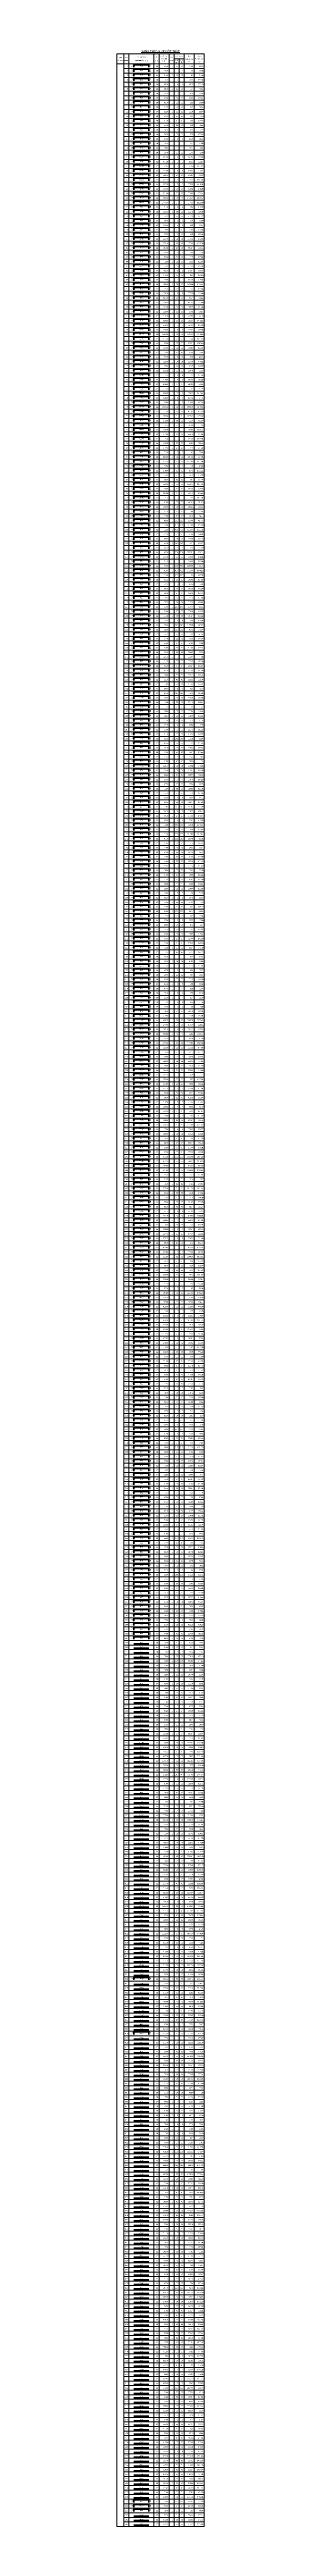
# Model space of a CAD drawing. Header units: millimetres. Extents: x -415354 to 883813, y -531490 to 486716.
# Drawn here: x 798740 to 816146, y -531490 to -40833 of the extents above; entities that cross this region are included whole.
import ezdxf
from ezdxf.enums import TextEntityAlignment as Align

# ---------------------------------------------------------------- set-up
doc = ezdxf.new("R2010")
doc.units = ezdxf.units.MM
doc.header["$MEASUREMENT"] = 0
for name, color, linetype, lineweight in [('NDC_FRAME', 7, 'Continuous', 20), ('NDC_S_REBAR', 4, 'Continuous', 35), ('NDC_S_VN TEXT', 7, 'Continuous', 20), ('NDC_Table', 3, 'Continuous', 20)]:
    doc.layers.add(name, color=color, linetype=linetype, lineweight=lineweight)
doc.styles.add('ARIAL', font='arial.ttf', dxfattribs={"width": 0.8})

# ---------------------------------------------------------------- blocks, each defined once
blk = doc.blocks.new('Tieude')
at = {"layer": 'NDC_Table'}
for p, q in [((0, 2000), (0, 0)), ((0, 2000), (17405, 2000)), ((0, 0), (17405, 0)), ((1405, 2000), (1405, 0)), ((2405, 2000), (2405, 0)), ((7405, 2000), (7405, 0)), ((8405, 2000), (8405, 0)), ((10405, 2000), (10405, 0)), ((11405, 1000), (11405, 2000)), ((11405, 1000), (13405, 1000)), ((11405, 1000), (11405, 0)), ((12405, 1000), (12405, 0)), ((13405, 2000), (13405, 0)), ((15405, 2000), (15405, 0)), ((17405, 2000), (17405, 0))]:
    blk.add_line(p, q, dxfattribs=at)
at = {"layer": 'NDC_S_VN TEXT', "style": 'ARIAL', "width": 0.8}
for s, height, p in [('CẤU KIỆN', 200, (705, 667)), ('TÊN', 200, (705, 1333)), ('HIỆU', 200, (1905, 667)), ('SỐ', 200, (1905, 1333)), ('KÍCH THƯỚC (mm)', 200, (4905, 667)), ('HÌNH DẠNG &', 200, (4905, 1333)), ('%%UBẢNG THỐNG KÊ CỐT THÉP', 400, (8703, 2594)), ('(mm)', 200, (7905, 667)), ('%%C', 250, (7905, 1333)), ('CHIỀU DÀI', 200, (9405, 1500)), ('1 THANH', 200, (9405, 1000)), ('(mm)', 200, (9455, 599)), ('C.KIỆN', 200, (10905, 667)), ('SỐ', 200, (10905, 1333)), ('MỘT', 200, (11905, 667)), ('CK', 200, (11905, 264)), ('SỐ THANH', 200, (12405, 1500)), ('TOÀN', 200, (12935, 667)), ('BỘ', 200, (12935, 271)), ('CHIỀU DÀI', 200, (14405, 1000)), ('TỔNG', 200, (14405, 1500)), ('(m)', 200, (14405, 443)), ('TRỌNG LƯỢNG', 200, (16405, 1000)), ('TỔNG', 200, (16405, 1500)), ('(kg)', 200, (16418, 443))]:
    blk.add_text(s, height=height, dxfattribs=at).set_placement(p, align=Align.MIDDLE)
blk = doc.blocks.new('dang04')
at = {"layer": 'NDC_S_REBAR'}
blk.add_lwpolyline([(3405, -650), (3405, -150), (6405, -150), (6405, -650)], dxfattribs=at)
at = {"layer": 'NDC_Table'}
for p, q in [((0, 0), (0, -900)), ((1405, 0), (1405, -900)), ((2405, 0), (2405, -900)), ((7405, 0), (7405, -900)), ((8405, 0), (8405, -900)), ((10405, 0), (10405, -900)), ((11405, 0), (11405, -900)), ((12405, 0), (12405, -900)), ((13405, 0), (13405, -900)), ((15405, 0), (15405, -900)), ((17405, 0), (17405, -900)), ((1405, -900), (17405, -900))]:
    blk.add_line(p, q, dxfattribs=at)
at = {"layer": 'NDC_S_VN TEXT', "style": 'ARIAL'}
for p in [(2205, -450), (8205, -450), (10205, -450), (11205, -450), (12205, -450), (13205, -450), (15205, -450), (17205, -450)]:
    blk.add_attdef('D03', text='', height=250, dxfattribs=at).set_placement(p, align=Align.MIDDLE_RIGHT)
for p in [(3073, -150), (6733, -150)]:
    blk.add_attdef('D03', text='', height=200, rotation=90, dxfattribs=at).set_placement(p, align=Align.MIDDLE_RIGHT)
blk.add_attdef('D03', text='', height=200, dxfattribs=at).set_placement((4920, -425), align=Align.MIDDLE_CENTER)
blk = doc.blocks.new('dang01')
at = {"layer": 'NDC_S_REBAR'}
blk.add_line((3405, -650), (6405, -650), dxfattribs=at)
at = {"layer": 'NDC_Table'}
for p, q in [((0, 0), (0, -900)), ((1405, 0), (1405, -900)), ((2405, 0), (2405, -900)), ((7405, 0), (7405, -900)), ((8405, 0), (8405, -900)), ((10405, 0), (10405, -900)), ((11405, 0), (11405, -900)), ((12405, 0), (12405, -900)), ((13405, 0), (13405, -900)), ((15405, 0), (15405, -900)), ((17405, 0), (17405, -900)), ((1405, -900), (17405, -900))]:
    blk.add_line(p, q, dxfattribs=at)
at = {"layer": 'NDC_S_VN TEXT', "style": 'ARIAL'}
for p in [(2205, -450), (8205, -450), (10205, -450), (11205, -450), (12205, -450), (13205, -450), (15205, -450), (17205, -450)]:
    blk.add_attdef('D03', text='', height=250, dxfattribs=at).set_placement(p, align=Align.MIDDLE_RIGHT)
blk.add_attdef('00000000', text='', height=200, dxfattribs=at).set_placement((4920, -425), align=Align.MIDDLE_CENTER)

msp = doc.modelspace()

# ---------------------------------------------------------------- linework, layer by layer
at = {"layer": 'NDC_FRAME'}
msp.add_line((798740.5, -531490.5), (800145.8, -531490.5), dxfattribs=at)

# ---------------------------------------------------------------- block references
msp.add_blockref('Tieude', (798740.5, -43690.5), dxfattribs=at)
ref = msp.add_blockref('dang04', (798740.5, -43690.5), dxfattribs=at)
ref.add_attrib('D03', '1', dxfattribs={"layer": 'NDC_S_VN TEXT', "height": 250, "style": 'ARIAL'}).set_placement((800945.8, -44140.5), align=Align.MIDDLE_RIGHT)
ref.add_attrib('D03', '180', dxfattribs={"layer": 'NDC_S_VN TEXT', "height": 200, "rotation": 90, "style": 'ARIAL'}).set_placement((801813.8, -43840.5), align=Align.MIDDLE_RIGHT)
ref.add_attrib('D03', '2590', dxfattribs={"layer": 'NDC_S_VN TEXT', "height": 200, "style": 'ARIAL'}).set_placement((803660.1, -44115.2), align=Align.MIDDLE_CENTER)
ref.add_attrib('D03', '180', dxfattribs={"layer": 'NDC_S_VN TEXT', "height": 200, "rotation": 90, "style": 'ARIAL'}).set_placement((805473, -43840.5), align=Align.MIDDLE_RIGHT)
ref.add_attrib('D03', '10', dxfattribs={"layer": 'NDC_S_VN TEXT', "height": 250, "style": 'ARIAL'}).set_placement((806945.8, -44140.5), align=Align.MIDDLE_RIGHT)
ref.add_attrib('D03', '2950', dxfattribs={"layer": 'NDC_S_VN TEXT', "height": 250, "style": 'ARIAL'}).set_placement((808945.8, -44140.5), align=Align.MIDDLE_RIGHT)
ref.add_attrib('D03', '1', dxfattribs={"layer": 'NDC_S_VN TEXT', "height": 250, "style": 'ARIAL'}).set_placement((809945.8, -44140.5), align=Align.MIDDLE_RIGHT)
ref.add_attrib('D03', '31', dxfattribs={"layer": 'NDC_S_VN TEXT', "height": 250, "style": 'ARIAL'}).set_placement((810945.8, -44140.5), align=Align.MIDDLE_RIGHT)
ref.add_attrib('D03', '31', dxfattribs={"layer": 'NDC_S_VN TEXT', "height": 250, "style": 'ARIAL'}).set_placement((811945.8, -44140.2), align=Align.MIDDLE_RIGHT)
ref.add_attrib('D03', '91.45', dxfattribs={"layer": 'NDC_S_VN TEXT', "height": 250, "style": 'ARIAL'}).set_placement((813945.8, -44140.5), align=Align.MIDDLE_RIGHT)
ref.add_attrib('D03', '56.42', dxfattribs={"layer": 'NDC_S_VN TEXT', "height": 250, "style": 'ARIAL'}).set_placement((815945.8, -44140.5), align=Align.MIDDLE_RIGHT)
ref = msp.add_blockref('dang04', (798740.5, -44590.5), dxfattribs=at)
ref.add_attrib('D03', '2', dxfattribs={"layer": 'NDC_S_VN TEXT', "height": 250, "style": 'ARIAL'}).set_placement((800945.8, -45040.5), align=Align.MIDDLE_RIGHT)
ref.add_attrib('D03', '180', dxfattribs={"layer": 'NDC_S_VN TEXT', "height": 200, "rotation": 90, "style": 'ARIAL'}).set_placement((801813.8, -44740.5), align=Align.MIDDLE_RIGHT)
ref.add_attrib('D03', '3540', dxfattribs={"layer": 'NDC_S_VN TEXT', "height": 200, "style": 'ARIAL'}).set_placement((803660.1, -45015.2), align=Align.MIDDLE_CENTER)
ref.add_attrib('D03', '180', dxfattribs={"layer": 'NDC_S_VN TEXT', "height": 200, "rotation": 90, "style": 'ARIAL'}).set_placement((805473, -44740.5), align=Align.MIDDLE_RIGHT)
ref.add_attrib('D03', '10', dxfattribs={"layer": 'NDC_S_VN TEXT', "height": 250, "style": 'ARIAL'}).set_placement((806945.8, -45040.5), align=Align.MIDDLE_RIGHT)
ref.add_attrib('D03', '3900', dxfattribs={"layer": 'NDC_S_VN TEXT', "height": 250, "style": 'ARIAL'}).set_placement((808945.8, -45040.5), align=Align.MIDDLE_RIGHT)
ref.add_attrib('D03', '1', dxfattribs={"layer": 'NDC_S_VN TEXT', "height": 250, "style": 'ARIAL'}).set_placement((809945.8, -45040.5), align=Align.MIDDLE_RIGHT)
ref.add_attrib('D03', '10', dxfattribs={"layer": 'NDC_S_VN TEXT', "height": 250, "style": 'ARIAL'}).set_placement((810945.8, -45040.5), align=Align.MIDDLE_RIGHT)
ref.add_attrib('D03', '10', dxfattribs={"layer": 'NDC_S_VN TEXT', "height": 250, "style": 'ARIAL'}).set_placement((811945.8, -45040.2), align=Align.MIDDLE_RIGHT)
ref.add_attrib('D03', '39', dxfattribs={"layer": 'NDC_S_VN TEXT', "height": 250, "style": 'ARIAL'}).set_placement((813945.8, -45040.5), align=Align.MIDDLE_RIGHT)
ref.add_attrib('D03', '24.06', dxfattribs={"layer": 'NDC_S_VN TEXT', "height": 250, "style": 'ARIAL'}).set_placement((815945.8, -45040.5), align=Align.MIDDLE_RIGHT)
ref = msp.add_blockref('dang04', (798740.5, -45490.5), dxfattribs=at)
ref.add_attrib('D03', '3', dxfattribs={"layer": 'NDC_S_VN TEXT', "height": 250, "style": 'ARIAL'}).set_placement((800945.8, -45940.5), align=Align.MIDDLE_RIGHT)
ref.add_attrib('D03', '180', dxfattribs={"layer": 'NDC_S_VN TEXT', "height": 200, "rotation": 90, "style": 'ARIAL'}).set_placement((801813.8, -45640.5), align=Align.MIDDLE_RIGHT)
ref.add_attrib('D03', '3390', dxfattribs={"layer": 'NDC_S_VN TEXT', "height": 200, "style": 'ARIAL'}).set_placement((803660.1, -45915.2), align=Align.MIDDLE_CENTER)
ref.add_attrib('D03', '180', dxfattribs={"layer": 'NDC_S_VN TEXT', "height": 200, "rotation": 90, "style": 'ARIAL'}).set_placement((805473, -45640.5), align=Align.MIDDLE_RIGHT)
ref.add_attrib('D03', '10', dxfattribs={"layer": 'NDC_S_VN TEXT', "height": 250, "style": 'ARIAL'}).set_placement((806945.8, -45940.5), align=Align.MIDDLE_RIGHT)
ref.add_attrib('D03', '3750', dxfattribs={"layer": 'NDC_S_VN TEXT', "height": 250, "style": 'ARIAL'}).set_placement((808945.8, -45940.5), align=Align.MIDDLE_RIGHT)
ref.add_attrib('D03', '1', dxfattribs={"layer": 'NDC_S_VN TEXT', "height": 250, "style": 'ARIAL'}).set_placement((809945.8, -45940.5), align=Align.MIDDLE_RIGHT)
ref.add_attrib('D03', '16', dxfattribs={"layer": 'NDC_S_VN TEXT', "height": 250, "style": 'ARIAL'}).set_placement((810945.8, -45940.5), align=Align.MIDDLE_RIGHT)
ref.add_attrib('D03', '16', dxfattribs={"layer": 'NDC_S_VN TEXT', "height": 250, "style": 'ARIAL'}).set_placement((811945.8, -45940.2), align=Align.MIDDLE_RIGHT)
ref.add_attrib('D03', '60', dxfattribs={"layer": 'NDC_S_VN TEXT', "height": 250, "style": 'ARIAL'}).set_placement((813945.8, -45940.5), align=Align.MIDDLE_RIGHT)
ref.add_attrib('D03', '37.02', dxfattribs={"layer": 'NDC_S_VN TEXT', "height": 250, "style": 'ARIAL'}).set_placement((815945.8, -45940.5), align=Align.MIDDLE_RIGHT)
ref = msp.add_blockref('dang04', (798740.5, -46390.5), dxfattribs=at)
ref.add_attrib('D03', '4', dxfattribs={"layer": 'NDC_S_VN TEXT', "height": 250, "style": 'ARIAL'}).set_placement((800945.8, -46840.5), align=Align.MIDDLE_RIGHT)
ref.add_attrib('D03', '180', dxfattribs={"layer": 'NDC_S_VN TEXT', "height": 200, "rotation": 90, "style": 'ARIAL'}).set_placement((801813.8, -46540.5), align=Align.MIDDLE_RIGHT)
ref.add_attrib('D03', '2840', dxfattribs={"layer": 'NDC_S_VN TEXT', "height": 200, "style": 'ARIAL'}).set_placement((803660.1, -46815.2), align=Align.MIDDLE_CENTER)
ref.add_attrib('D03', '180', dxfattribs={"layer": 'NDC_S_VN TEXT', "height": 200, "rotation": 90, "style": 'ARIAL'}).set_placement((805473, -46540.5), align=Align.MIDDLE_RIGHT)
ref.add_attrib('D03', '10', dxfattribs={"layer": 'NDC_S_VN TEXT', "height": 250, "style": 'ARIAL'}).set_placement((806945.8, -46840.5), align=Align.MIDDLE_RIGHT)
ref.add_attrib('D03', '3200', dxfattribs={"layer": 'NDC_S_VN TEXT', "height": 250, "style": 'ARIAL'}).set_placement((808945.8, -46840.5), align=Align.MIDDLE_RIGHT)
ref.add_attrib('D03', '1', dxfattribs={"layer": 'NDC_S_VN TEXT', "height": 250, "style": 'ARIAL'}).set_placement((809945.8, -46840.5), align=Align.MIDDLE_RIGHT)
ref.add_attrib('D03', '79', dxfattribs={"layer": 'NDC_S_VN TEXT', "height": 250, "style": 'ARIAL'}).set_placement((810945.8, -46840.5), align=Align.MIDDLE_RIGHT)
ref.add_attrib('D03', '79', dxfattribs={"layer": 'NDC_S_VN TEXT', "height": 250, "style": 'ARIAL'}).set_placement((811945.8, -46840.2), align=Align.MIDDLE_RIGHT)
ref.add_attrib('D03', '252.8', dxfattribs={"layer": 'NDC_S_VN TEXT', "height": 250, "style": 'ARIAL'}).set_placement((813945.8, -46840.5), align=Align.MIDDLE_RIGHT)
ref.add_attrib('D03', '155.98', dxfattribs={"layer": 'NDC_S_VN TEXT', "height": 250, "style": 'ARIAL'}).set_placement((815945.8, -46840.5), align=Align.MIDDLE_RIGHT)
ref = msp.add_blockref('dang04', (798740.5, -47290.5), dxfattribs=at)
ref.add_attrib('D03', '5', dxfattribs={"layer": 'NDC_S_VN TEXT', "height": 250, "style": 'ARIAL'}).set_placement((800945.8, -47740.5), align=Align.MIDDLE_RIGHT)
ref.add_attrib('D03', '180', dxfattribs={"layer": 'NDC_S_VN TEXT', "height": 200, "rotation": 90, "style": 'ARIAL'}).set_placement((801813.8, -47440.5), align=Align.MIDDLE_RIGHT)
ref.add_attrib('D03', '3940', dxfattribs={"layer": 'NDC_S_VN TEXT', "height": 200, "style": 'ARIAL'}).set_placement((803660.1, -47715.2), align=Align.MIDDLE_CENTER)
ref.add_attrib('D03', '180', dxfattribs={"layer": 'NDC_S_VN TEXT', "height": 200, "rotation": 90, "style": 'ARIAL'}).set_placement((805473, -47440.5), align=Align.MIDDLE_RIGHT)
ref.add_attrib('D03', '10', dxfattribs={"layer": 'NDC_S_VN TEXT', "height": 250, "style": 'ARIAL'}).set_placement((806945.8, -47740.5), align=Align.MIDDLE_RIGHT)
ref.add_attrib('D03', '4300', dxfattribs={"layer": 'NDC_S_VN TEXT', "height": 250, "style": 'ARIAL'}).set_placement((808945.8, -47740.5), align=Align.MIDDLE_RIGHT)
ref.add_attrib('D03', '1', dxfattribs={"layer": 'NDC_S_VN TEXT', "height": 250, "style": 'ARIAL'}).set_placement((809945.8, -47740.5), align=Align.MIDDLE_RIGHT)
ref.add_attrib('D03', '114', dxfattribs={"layer": 'NDC_S_VN TEXT', "height": 250, "style": 'ARIAL'}).set_placement((810945.8, -47740.5), align=Align.MIDDLE_RIGHT)
ref.add_attrib('D03', '114', dxfattribs={"layer": 'NDC_S_VN TEXT', "height": 250, "style": 'ARIAL'}).set_placement((811945.8, -47740.2), align=Align.MIDDLE_RIGHT)
ref.add_attrib('D03', '490.2', dxfattribs={"layer": 'NDC_S_VN TEXT', "height": 250, "style": 'ARIAL'}).set_placement((813945.8, -47740.5), align=Align.MIDDLE_RIGHT)
ref.add_attrib('D03', '302.45', dxfattribs={"layer": 'NDC_S_VN TEXT', "height": 250, "style": 'ARIAL'}).set_placement((815945.8, -47740.5), align=Align.MIDDLE_RIGHT)
ref = msp.add_blockref('dang04', (798740.5, -48190.5), dxfattribs=at)
ref.add_attrib('D03', '6', dxfattribs={"layer": 'NDC_S_VN TEXT', "height": 250, "style": 'ARIAL'}).set_placement((800945.8, -48640.5), align=Align.MIDDLE_RIGHT)
ref.add_attrib('D03', '180', dxfattribs={"layer": 'NDC_S_VN TEXT', "height": 200, "rotation": 90, "style": 'ARIAL'}).set_placement((801813.8, -48340.5), align=Align.MIDDLE_RIGHT)
ref.add_attrib('D03', '2240', dxfattribs={"layer": 'NDC_S_VN TEXT', "height": 200, "style": 'ARIAL'}).set_placement((803660.1, -48615.2), align=Align.MIDDLE_CENTER)
ref.add_attrib('D03', '180', dxfattribs={"layer": 'NDC_S_VN TEXT', "height": 200, "rotation": 90, "style": 'ARIAL'}).set_placement((805473, -48340.5), align=Align.MIDDLE_RIGHT)
ref.add_attrib('D03', '10', dxfattribs={"layer": 'NDC_S_VN TEXT', "height": 250, "style": 'ARIAL'}).set_placement((806945.8, -48640.5), align=Align.MIDDLE_RIGHT)
ref.add_attrib('D03', '2600', dxfattribs={"layer": 'NDC_S_VN TEXT', "height": 250, "style": 'ARIAL'}).set_placement((808945.8, -48640.5), align=Align.MIDDLE_RIGHT)
ref.add_attrib('D03', '1', dxfattribs={"layer": 'NDC_S_VN TEXT', "height": 250, "style": 'ARIAL'}).set_placement((809945.8, -48640.5), align=Align.MIDDLE_RIGHT)
ref.add_attrib('D03', '29', dxfattribs={"layer": 'NDC_S_VN TEXT', "height": 250, "style": 'ARIAL'}).set_placement((810945.8, -48640.5), align=Align.MIDDLE_RIGHT)
ref.add_attrib('D03', '29', dxfattribs={"layer": 'NDC_S_VN TEXT', "height": 250, "style": 'ARIAL'}).set_placement((811945.8, -48640.2), align=Align.MIDDLE_RIGHT)
ref.add_attrib('D03', '75.4', dxfattribs={"layer": 'NDC_S_VN TEXT', "height": 250, "style": 'ARIAL'}).set_placement((813945.8, -48640.5), align=Align.MIDDLE_RIGHT)
ref.add_attrib('D03', '46.52', dxfattribs={"layer": 'NDC_S_VN TEXT', "height": 250, "style": 'ARIAL'}).set_placement((815945.8, -48640.5), align=Align.MIDDLE_RIGHT)
ref = msp.add_blockref('dang04', (798740.5, -49090.5), dxfattribs=at)
ref.add_attrib('D03', '7', dxfattribs={"layer": 'NDC_S_VN TEXT', "height": 250, "style": 'ARIAL'}).set_placement((800945.8, -49540.5), align=Align.MIDDLE_RIGHT)
ref.add_attrib('D03', '180', dxfattribs={"layer": 'NDC_S_VN TEXT', "height": 200, "rotation": 90, "style": 'ARIAL'}).set_placement((801813.8, -49240.5), align=Align.MIDDLE_RIGHT)
ref.add_attrib('D03', '2490', dxfattribs={"layer": 'NDC_S_VN TEXT', "height": 200, "style": 'ARIAL'}).set_placement((803660.1, -49515.2), align=Align.MIDDLE_CENTER)
ref.add_attrib('D03', '180', dxfattribs={"layer": 'NDC_S_VN TEXT', "height": 200, "rotation": 90, "style": 'ARIAL'}).set_placement((805473, -49240.5), align=Align.MIDDLE_RIGHT)
ref.add_attrib('D03', '10', dxfattribs={"layer": 'NDC_S_VN TEXT', "height": 250, "style": 'ARIAL'}).set_placement((806945.8, -49540.5), align=Align.MIDDLE_RIGHT)
ref.add_attrib('D03', '2850', dxfattribs={"layer": 'NDC_S_VN TEXT', "height": 250, "style": 'ARIAL'}).set_placement((808945.8, -49540.5), align=Align.MIDDLE_RIGHT)
ref.add_attrib('D03', '1', dxfattribs={"layer": 'NDC_S_VN TEXT', "height": 250, "style": 'ARIAL'}).set_placement((809945.8, -49540.5), align=Align.MIDDLE_RIGHT)
ref.add_attrib('D03', '16', dxfattribs={"layer": 'NDC_S_VN TEXT', "height": 250, "style": 'ARIAL'}).set_placement((810945.8, -49540.5), align=Align.MIDDLE_RIGHT)
ref.add_attrib('D03', '16', dxfattribs={"layer": 'NDC_S_VN TEXT', "height": 250, "style": 'ARIAL'}).set_placement((811945.8, -49540.2), align=Align.MIDDLE_RIGHT)
ref.add_attrib('D03', '45.6', dxfattribs={"layer": 'NDC_S_VN TEXT', "height": 250, "style": 'ARIAL'}).set_placement((813945.8, -49540.5), align=Align.MIDDLE_RIGHT)
ref.add_attrib('D03', '28.14', dxfattribs={"layer": 'NDC_S_VN TEXT', "height": 250, "style": 'ARIAL'}).set_placement((815945.8, -49540.5), align=Align.MIDDLE_RIGHT)
ref = msp.add_blockref('dang04', (798740.5, -49990.5), dxfattribs=at)
ref.add_attrib('D03', '8', dxfattribs={"layer": 'NDC_S_VN TEXT', "height": 250, "style": 'ARIAL'}).set_placement((800945.8, -50440.5), align=Align.MIDDLE_RIGHT)
ref.add_attrib('D03', '180', dxfattribs={"layer": 'NDC_S_VN TEXT', "height": 200, "rotation": 90, "style": 'ARIAL'}).set_placement((801813.8, -50140.5), align=Align.MIDDLE_RIGHT)
ref.add_attrib('D03', '6240', dxfattribs={"layer": 'NDC_S_VN TEXT', "height": 200, "style": 'ARIAL'}).set_placement((803660.1, -50415.2), align=Align.MIDDLE_CENTER)
ref.add_attrib('D03', '180', dxfattribs={"layer": 'NDC_S_VN TEXT', "height": 200, "rotation": 90, "style": 'ARIAL'}).set_placement((805473, -50140.5), align=Align.MIDDLE_RIGHT)
ref.add_attrib('D03', '10', dxfattribs={"layer": 'NDC_S_VN TEXT', "height": 250, "style": 'ARIAL'}).set_placement((806945.8, -50440.5), align=Align.MIDDLE_RIGHT)
ref.add_attrib('D03', '6600', dxfattribs={"layer": 'NDC_S_VN TEXT', "height": 250, "style": 'ARIAL'}).set_placement((808945.8, -50440.5), align=Align.MIDDLE_RIGHT)
ref.add_attrib('D03', '1', dxfattribs={"layer": 'NDC_S_VN TEXT', "height": 250, "style": 'ARIAL'}).set_placement((809945.8, -50440.5), align=Align.MIDDLE_RIGHT)
ref.add_attrib('D03', '56', dxfattribs={"layer": 'NDC_S_VN TEXT', "height": 250, "style": 'ARIAL'}).set_placement((810945.8, -50440.5), align=Align.MIDDLE_RIGHT)
ref.add_attrib('D03', '56', dxfattribs={"layer": 'NDC_S_VN TEXT', "height": 250, "style": 'ARIAL'}).set_placement((811945.8, -50440.2), align=Align.MIDDLE_RIGHT)
ref.add_attrib('D03', '369.6', dxfattribs={"layer": 'NDC_S_VN TEXT', "height": 250, "style": 'ARIAL'}).set_placement((813945.8, -50440.5), align=Align.MIDDLE_RIGHT)
ref.add_attrib('D03', '228.04', dxfattribs={"layer": 'NDC_S_VN TEXT', "height": 250, "style": 'ARIAL'}).set_placement((815945.8, -50440.5), align=Align.MIDDLE_RIGHT)
ref = msp.add_blockref('dang04', (798740.5, -50890.5), dxfattribs=at)
ref.add_attrib('D03', '9', dxfattribs={"layer": 'NDC_S_VN TEXT', "height": 250, "style": 'ARIAL'}).set_placement((800945.8, -51340.5), align=Align.MIDDLE_RIGHT)
ref.add_attrib('D03', '180', dxfattribs={"layer": 'NDC_S_VN TEXT', "height": 200, "rotation": 90, "style": 'ARIAL'}).set_placement((801813.8, -51040.5), align=Align.MIDDLE_RIGHT)
ref.add_attrib('D03', '4140', dxfattribs={"layer": 'NDC_S_VN TEXT', "height": 200, "style": 'ARIAL'}).set_placement((803660.1, -51315.2), align=Align.MIDDLE_CENTER)
ref.add_attrib('D03', '180', dxfattribs={"layer": 'NDC_S_VN TEXT', "height": 200, "rotation": 90, "style": 'ARIAL'}).set_placement((805473, -51040.5), align=Align.MIDDLE_RIGHT)
ref.add_attrib('D03', '10', dxfattribs={"layer": 'NDC_S_VN TEXT', "height": 250, "style": 'ARIAL'}).set_placement((806945.8, -51340.5), align=Align.MIDDLE_RIGHT)
ref.add_attrib('D03', '4500', dxfattribs={"layer": 'NDC_S_VN TEXT', "height": 250, "style": 'ARIAL'}).set_placement((808945.8, -51340.5), align=Align.MIDDLE_RIGHT)
ref.add_attrib('D03', '1', dxfattribs={"layer": 'NDC_S_VN TEXT', "height": 250, "style": 'ARIAL'}).set_placement((809945.8, -51340.5), align=Align.MIDDLE_RIGHT)
ref.add_attrib('D03', '13', dxfattribs={"layer": 'NDC_S_VN TEXT', "height": 250, "style": 'ARIAL'}).set_placement((810945.8, -51340.5), align=Align.MIDDLE_RIGHT)
ref.add_attrib('D03', '13', dxfattribs={"layer": 'NDC_S_VN TEXT', "height": 250, "style": 'ARIAL'}).set_placement((811945.8, -51340.2), align=Align.MIDDLE_RIGHT)
ref.add_attrib('D03', '58.5', dxfattribs={"layer": 'NDC_S_VN TEXT', "height": 250, "style": 'ARIAL'}).set_placement((813945.8, -51340.5), align=Align.MIDDLE_RIGHT)
ref.add_attrib('D03', '36.09', dxfattribs={"layer": 'NDC_S_VN TEXT', "height": 250, "style": 'ARIAL'}).set_placement((815945.8, -51340.5), align=Align.MIDDLE_RIGHT)
ref = msp.add_blockref('dang04', (798740.5, -51790.5), dxfattribs=at)
ref.add_attrib('D03', '10', dxfattribs={"layer": 'NDC_S_VN TEXT', "height": 250, "style": 'ARIAL'}).set_placement((800945.8, -52240.5), align=Align.MIDDLE_RIGHT)
ref.add_attrib('D03', '180', dxfattribs={"layer": 'NDC_S_VN TEXT', "height": 200, "rotation": 90, "style": 'ARIAL'}).set_placement((801813.8, -51940.5), align=Align.MIDDLE_RIGHT)
ref.add_attrib('D03', '4640', dxfattribs={"layer": 'NDC_S_VN TEXT', "height": 200, "style": 'ARIAL'}).set_placement((803660.1, -52215.2), align=Align.MIDDLE_CENTER)
ref.add_attrib('D03', '180', dxfattribs={"layer": 'NDC_S_VN TEXT', "height": 200, "rotation": 90, "style": 'ARIAL'}).set_placement((805473, -51940.5), align=Align.MIDDLE_RIGHT)
ref.add_attrib('D03', '10', dxfattribs={"layer": 'NDC_S_VN TEXT', "height": 250, "style": 'ARIAL'}).set_placement((806945.8, -52240.5), align=Align.MIDDLE_RIGHT)
ref.add_attrib('D03', '5000', dxfattribs={"layer": 'NDC_S_VN TEXT', "height": 250, "style": 'ARIAL'}).set_placement((808945.8, -52240.5), align=Align.MIDDLE_RIGHT)
ref.add_attrib('D03', '1', dxfattribs={"layer": 'NDC_S_VN TEXT', "height": 250, "style": 'ARIAL'}).set_placement((809945.8, -52240.5), align=Align.MIDDLE_RIGHT)
ref.add_attrib('D03', '24', dxfattribs={"layer": 'NDC_S_VN TEXT', "height": 250, "style": 'ARIAL'}).set_placement((810945.8, -52240.5), align=Align.MIDDLE_RIGHT)
ref.add_attrib('D03', '24', dxfattribs={"layer": 'NDC_S_VN TEXT', "height": 250, "style": 'ARIAL'}).set_placement((811945.8, -52240.2), align=Align.MIDDLE_RIGHT)
ref.add_attrib('D03', '120', dxfattribs={"layer": 'NDC_S_VN TEXT', "height": 250, "style": 'ARIAL'}).set_placement((813945.8, -52240.5), align=Align.MIDDLE_RIGHT)
ref.add_attrib('D03', '74.04', dxfattribs={"layer": 'NDC_S_VN TEXT', "height": 250, "style": 'ARIAL'}).set_placement((815945.8, -52240.5), align=Align.MIDDLE_RIGHT)
ref = msp.add_blockref('dang04', (798740.5, -52690.5), dxfattribs=at)
ref.add_attrib('D03', '11', dxfattribs={"layer": 'NDC_S_VN TEXT', "height": 250, "style": 'ARIAL'}).set_placement((800945.8, -53140.5), align=Align.MIDDLE_RIGHT)
ref.add_attrib('D03', '180', dxfattribs={"layer": 'NDC_S_VN TEXT', "height": 200, "rotation": 90, "style": 'ARIAL'}).set_placement((801813.8, -52840.5), align=Align.MIDDLE_RIGHT)
ref.add_attrib('D03', '3240', dxfattribs={"layer": 'NDC_S_VN TEXT', "height": 200, "style": 'ARIAL'}).set_placement((803660.1, -53115.2), align=Align.MIDDLE_CENTER)
ref.add_attrib('D03', '180', dxfattribs={"layer": 'NDC_S_VN TEXT', "height": 200, "rotation": 90, "style": 'ARIAL'}).set_placement((805473, -52840.5), align=Align.MIDDLE_RIGHT)
ref.add_attrib('D03', '10', dxfattribs={"layer": 'NDC_S_VN TEXT', "height": 250, "style": 'ARIAL'}).set_placement((806945.8, -53140.5), align=Align.MIDDLE_RIGHT)
ref.add_attrib('D03', '3600', dxfattribs={"layer": 'NDC_S_VN TEXT', "height": 250, "style": 'ARIAL'}).set_placement((808945.8, -53140.5), align=Align.MIDDLE_RIGHT)
ref.add_attrib('D03', '1', dxfattribs={"layer": 'NDC_S_VN TEXT', "height": 250, "style": 'ARIAL'}).set_placement((809945.8, -53140.5), align=Align.MIDDLE_RIGHT)
ref.add_attrib('D03', '31', dxfattribs={"layer": 'NDC_S_VN TEXT', "height": 250, "style": 'ARIAL'}).set_placement((810945.8, -53140.5), align=Align.MIDDLE_RIGHT)
ref.add_attrib('D03', '31', dxfattribs={"layer": 'NDC_S_VN TEXT', "height": 250, "style": 'ARIAL'}).set_placement((811945.8, -53140.2), align=Align.MIDDLE_RIGHT)
ref.add_attrib('D03', '111.6', dxfattribs={"layer": 'NDC_S_VN TEXT', "height": 250, "style": 'ARIAL'}).set_placement((813945.8, -53140.5), align=Align.MIDDLE_RIGHT)
ref.add_attrib('D03', '68.86', dxfattribs={"layer": 'NDC_S_VN TEXT', "height": 250, "style": 'ARIAL'}).set_placement((815945.8, -53140.5), align=Align.MIDDLE_RIGHT)
ref = msp.add_blockref('dang04', (798740.5, -53590.5), dxfattribs=at)
ref.add_attrib('D03', '12', dxfattribs={"layer": 'NDC_S_VN TEXT', "height": 250, "style": 'ARIAL'}).set_placement((800945.8, -54040.5), align=Align.MIDDLE_RIGHT)
ref.add_attrib('D03', '180', dxfattribs={"layer": 'NDC_S_VN TEXT', "height": 200, "rotation": 90, "style": 'ARIAL'}).set_placement((801813.8, -53740.5), align=Align.MIDDLE_RIGHT)
ref.add_attrib('D03', '1940', dxfattribs={"layer": 'NDC_S_VN TEXT', "height": 200, "style": 'ARIAL'}).set_placement((803660.1, -54015.2), align=Align.MIDDLE_CENTER)
ref.add_attrib('D03', '180', dxfattribs={"layer": 'NDC_S_VN TEXT', "height": 200, "rotation": 90, "style": 'ARIAL'}).set_placement((805473, -53740.5), align=Align.MIDDLE_RIGHT)
ref.add_attrib('D03', '10', dxfattribs={"layer": 'NDC_S_VN TEXT', "height": 250, "style": 'ARIAL'}).set_placement((806945.8, -54040.5), align=Align.MIDDLE_RIGHT)
ref.add_attrib('D03', '2300', dxfattribs={"layer": 'NDC_S_VN TEXT', "height": 250, "style": 'ARIAL'}).set_placement((808945.8, -54040.5), align=Align.MIDDLE_RIGHT)
ref.add_attrib('D03', '1', dxfattribs={"layer": 'NDC_S_VN TEXT', "height": 250, "style": 'ARIAL'}).set_placement((809945.8, -54040.5), align=Align.MIDDLE_RIGHT)
ref.add_attrib('D03', '26', dxfattribs={"layer": 'NDC_S_VN TEXT', "height": 250, "style": 'ARIAL'}).set_placement((810945.8, -54040.5), align=Align.MIDDLE_RIGHT)
ref.add_attrib('D03', '26', dxfattribs={"layer": 'NDC_S_VN TEXT', "height": 250, "style": 'ARIAL'}).set_placement((811945.8, -54040.2), align=Align.MIDDLE_RIGHT)
ref.add_attrib('D03', '59.8', dxfattribs={"layer": 'NDC_S_VN TEXT', "height": 250, "style": 'ARIAL'}).set_placement((813945.8, -54040.5), align=Align.MIDDLE_RIGHT)
ref.add_attrib('D03', '36.9', dxfattribs={"layer": 'NDC_S_VN TEXT', "height": 250, "style": 'ARIAL'}).set_placement((815945.8, -54040.5), align=Align.MIDDLE_RIGHT)
ref = msp.add_blockref('dang04', (798740.5, -54490.5), dxfattribs=at)
ref.add_attrib('D03', '13', dxfattribs={"layer": 'NDC_S_VN TEXT', "height": 250, "style": 'ARIAL'}).set_placement((800945.8, -54940.5), align=Align.MIDDLE_RIGHT)
ref.add_attrib('D03', '180', dxfattribs={"layer": 'NDC_S_VN TEXT', "height": 200, "rotation": 90, "style": 'ARIAL'}).set_placement((801813.8, -54640.5), align=Align.MIDDLE_RIGHT)
ref.add_attrib('D03', '3740', dxfattribs={"layer": 'NDC_S_VN TEXT', "height": 200, "style": 'ARIAL'}).set_placement((803660.1, -54915.2), align=Align.MIDDLE_CENTER)
ref.add_attrib('D03', '180', dxfattribs={"layer": 'NDC_S_VN TEXT', "height": 200, "rotation": 90, "style": 'ARIAL'}).set_placement((805473, -54640.5), align=Align.MIDDLE_RIGHT)
ref.add_attrib('D03', '10', dxfattribs={"layer": 'NDC_S_VN TEXT', "height": 250, "style": 'ARIAL'}).set_placement((806945.8, -54940.5), align=Align.MIDDLE_RIGHT)
ref.add_attrib('D03', '4100', dxfattribs={"layer": 'NDC_S_VN TEXT', "height": 250, "style": 'ARIAL'}).set_placement((808945.8, -54940.5), align=Align.MIDDLE_RIGHT)
ref.add_attrib('D03', '1', dxfattribs={"layer": 'NDC_S_VN TEXT', "height": 250, "style": 'ARIAL'}).set_placement((809945.8, -54940.5), align=Align.MIDDLE_RIGHT)
ref.add_attrib('D03', '41', dxfattribs={"layer": 'NDC_S_VN TEXT', "height": 250, "style": 'ARIAL'}).set_placement((810945.8, -54940.5), align=Align.MIDDLE_RIGHT)
ref.add_attrib('D03', '41', dxfattribs={"layer": 'NDC_S_VN TEXT', "height": 250, "style": 'ARIAL'}).set_placement((811945.8, -54940.2), align=Align.MIDDLE_RIGHT)
ref.add_attrib('D03', '168.1', dxfattribs={"layer": 'NDC_S_VN TEXT', "height": 250, "style": 'ARIAL'}).set_placement((813945.8, -54940.5), align=Align.MIDDLE_RIGHT)
ref.add_attrib('D03', '103.72', dxfattribs={"layer": 'NDC_S_VN TEXT', "height": 250, "style": 'ARIAL'}).set_placement((815945.8, -54940.5), align=Align.MIDDLE_RIGHT)
ref = msp.add_blockref('dang04', (798740.5, -55390.5), dxfattribs=at)
ref.add_attrib('D03', '14', dxfattribs={"layer": 'NDC_S_VN TEXT', "height": 250, "style": 'ARIAL'}).set_placement((800945.8, -55840.5), align=Align.MIDDLE_RIGHT)
ref.add_attrib('D03', '180', dxfattribs={"layer": 'NDC_S_VN TEXT', "height": 200, "rotation": 90, "style": 'ARIAL'}).set_placement((801813.8, -55540.5), align=Align.MIDDLE_RIGHT)
ref.add_attrib('D03', '5140', dxfattribs={"layer": 'NDC_S_VN TEXT', "height": 200, "style": 'ARIAL'}).set_placement((803660.1, -55815.2), align=Align.MIDDLE_CENTER)
ref.add_attrib('D03', '180', dxfattribs={"layer": 'NDC_S_VN TEXT', "height": 200, "rotation": 90, "style": 'ARIAL'}).set_placement((805473, -55540.5), align=Align.MIDDLE_RIGHT)
ref.add_attrib('D03', '10', dxfattribs={"layer": 'NDC_S_VN TEXT', "height": 250, "style": 'ARIAL'}).set_placement((806945.8, -55840.5), align=Align.MIDDLE_RIGHT)
ref.add_attrib('D03', '5500', dxfattribs={"layer": 'NDC_S_VN TEXT', "height": 250, "style": 'ARIAL'}).set_placement((808945.8, -55840.5), align=Align.MIDDLE_RIGHT)
ref.add_attrib('D03', '1', dxfattribs={"layer": 'NDC_S_VN TEXT', "height": 250, "style": 'ARIAL'}).set_placement((809945.8, -55840.5), align=Align.MIDDLE_RIGHT)
ref.add_attrib('D03', '22', dxfattribs={"layer": 'NDC_S_VN TEXT', "height": 250, "style": 'ARIAL'}).set_placement((810945.8, -55840.5), align=Align.MIDDLE_RIGHT)
ref.add_attrib('D03', '22', dxfattribs={"layer": 'NDC_S_VN TEXT', "height": 250, "style": 'ARIAL'}).set_placement((811945.8, -55840.2), align=Align.MIDDLE_RIGHT)
ref.add_attrib('D03', '121', dxfattribs={"layer": 'NDC_S_VN TEXT', "height": 250, "style": 'ARIAL'}).set_placement((813945.8, -55840.5), align=Align.MIDDLE_RIGHT)
ref.add_attrib('D03', '74.66', dxfattribs={"layer": 'NDC_S_VN TEXT', "height": 250, "style": 'ARIAL'}).set_placement((815945.8, -55840.5), align=Align.MIDDLE_RIGHT)
ref = msp.add_blockref('dang04', (798740.5, -56290.5), dxfattribs=at)
ref.add_attrib('D03', '15', dxfattribs={"layer": 'NDC_S_VN TEXT', "height": 250, "style": 'ARIAL'}).set_placement((800945.8, -56740.5), align=Align.MIDDLE_RIGHT)
ref.add_attrib('D03', '180', dxfattribs={"layer": 'NDC_S_VN TEXT', "height": 200, "rotation": 90, "style": 'ARIAL'}).set_placement((801813.8, -56440.5), align=Align.MIDDLE_RIGHT)
ref.add_attrib('D03', '5090', dxfattribs={"layer": 'NDC_S_VN TEXT', "height": 200, "style": 'ARIAL'}).set_placement((803660.1, -56715.2), align=Align.MIDDLE_CENTER)
ref.add_attrib('D03', '180', dxfattribs={"layer": 'NDC_S_VN TEXT', "height": 200, "rotation": 90, "style": 'ARIAL'}).set_placement((805473, -56440.5), align=Align.MIDDLE_RIGHT)
ref.add_attrib('D03', '10', dxfattribs={"layer": 'NDC_S_VN TEXT', "height": 250, "style": 'ARIAL'}).set_placement((806945.8, -56740.5), align=Align.MIDDLE_RIGHT)
ref.add_attrib('D03', '5450', dxfattribs={"layer": 'NDC_S_VN TEXT', "height": 250, "style": 'ARIAL'}).set_placement((808945.8, -56740.5), align=Align.MIDDLE_RIGHT)
ref.add_attrib('D03', '1', dxfattribs={"layer": 'NDC_S_VN TEXT', "height": 250, "style": 'ARIAL'}).set_placement((809945.8, -56740.5), align=Align.MIDDLE_RIGHT)
ref.add_attrib('D03', '8', dxfattribs={"layer": 'NDC_S_VN TEXT', "height": 250, "style": 'ARIAL'}).set_placement((810945.8, -56740.5), align=Align.MIDDLE_RIGHT)
ref.add_attrib('D03', '8', dxfattribs={"layer": 'NDC_S_VN TEXT', "height": 250, "style": 'ARIAL'}).set_placement((811945.8, -56740.2), align=Align.MIDDLE_RIGHT)
ref.add_attrib('D03', '43.6', dxfattribs={"layer": 'NDC_S_VN TEXT', "height": 250, "style": 'ARIAL'}).set_placement((813945.8, -56740.5), align=Align.MIDDLE_RIGHT)
ref.add_attrib('D03', '26.9', dxfattribs={"layer": 'NDC_S_VN TEXT', "height": 250, "style": 'ARIAL'}).set_placement((815945.8, -56740.5), align=Align.MIDDLE_RIGHT)
ref = msp.add_blockref('dang04', (798740.5, -57190.5), dxfattribs=at)
ref.add_attrib('D03', '16', dxfattribs={"layer": 'NDC_S_VN TEXT', "height": 250, "style": 'ARIAL'}).set_placement((800945.8, -57640.5), align=Align.MIDDLE_RIGHT)
ref.add_attrib('D03', '180', dxfattribs={"layer": 'NDC_S_VN TEXT', "height": 200, "rotation": 90, "style": 'ARIAL'}).set_placement((801813.8, -57340.5), align=Align.MIDDLE_RIGHT)
ref.add_attrib('D03', '6040', dxfattribs={"layer": 'NDC_S_VN TEXT', "height": 200, "style": 'ARIAL'}).set_placement((803660.1, -57615.2), align=Align.MIDDLE_CENTER)
ref.add_attrib('D03', '180', dxfattribs={"layer": 'NDC_S_VN TEXT', "height": 200, "rotation": 90, "style": 'ARIAL'}).set_placement((805473, -57340.5), align=Align.MIDDLE_RIGHT)
ref.add_attrib('D03', '10', dxfattribs={"layer": 'NDC_S_VN TEXT', "height": 250, "style": 'ARIAL'}).set_placement((806945.8, -57640.5), align=Align.MIDDLE_RIGHT)
ref.add_attrib('D03', '6400', dxfattribs={"layer": 'NDC_S_VN TEXT', "height": 250, "style": 'ARIAL'}).set_placement((808945.8, -57640.5), align=Align.MIDDLE_RIGHT)
ref.add_attrib('D03', '1', dxfattribs={"layer": 'NDC_S_VN TEXT', "height": 250, "style": 'ARIAL'}).set_placement((809945.8, -57640.5), align=Align.MIDDLE_RIGHT)
ref.add_attrib('D03', '27', dxfattribs={"layer": 'NDC_S_VN TEXT', "height": 250, "style": 'ARIAL'}).set_placement((810945.8, -57640.5), align=Align.MIDDLE_RIGHT)
ref.add_attrib('D03', '27', dxfattribs={"layer": 'NDC_S_VN TEXT', "height": 250, "style": 'ARIAL'}).set_placement((811945.8, -57640.2), align=Align.MIDDLE_RIGHT)
ref.add_attrib('D03', '172.8', dxfattribs={"layer": 'NDC_S_VN TEXT', "height": 250, "style": 'ARIAL'}).set_placement((813945.8, -57640.5), align=Align.MIDDLE_RIGHT)
ref.add_attrib('D03', '106.62', dxfattribs={"layer": 'NDC_S_VN TEXT', "height": 250, "style": 'ARIAL'}).set_placement((815945.8, -57640.5), align=Align.MIDDLE_RIGHT)
ref = msp.add_blockref('dang04', (798740.5, -58090.5), dxfattribs=at)
ref.add_attrib('D03', '17', dxfattribs={"layer": 'NDC_S_VN TEXT', "height": 250, "style": 'ARIAL'}).set_placement((800945.8, -58540.5), align=Align.MIDDLE_RIGHT)
ref.add_attrib('D03', '180', dxfattribs={"layer": 'NDC_S_VN TEXT', "height": 200, "rotation": 90, "style": 'ARIAL'}).set_placement((801813.8, -58240.5), align=Align.MIDDLE_RIGHT)
ref.add_attrib('D03', '7690', dxfattribs={"layer": 'NDC_S_VN TEXT', "height": 200, "style": 'ARIAL'}).set_placement((803660.1, -58515.2), align=Align.MIDDLE_CENTER)
ref.add_attrib('D03', '180', dxfattribs={"layer": 'NDC_S_VN TEXT', "height": 200, "rotation": 90, "style": 'ARIAL'}).set_placement((805473, -58240.5), align=Align.MIDDLE_RIGHT)
ref.add_attrib('D03', '10', dxfattribs={"layer": 'NDC_S_VN TEXT', "height": 250, "style": 'ARIAL'}).set_placement((806945.8, -58540.5), align=Align.MIDDLE_RIGHT)
ref.add_attrib('D03', '8050', dxfattribs={"layer": 'NDC_S_VN TEXT', "height": 250, "style": 'ARIAL'}).set_placement((808945.8, -58540.5), align=Align.MIDDLE_RIGHT)
ref.add_attrib('D03', '1', dxfattribs={"layer": 'NDC_S_VN TEXT', "height": 250, "style": 'ARIAL'}).set_placement((809945.8, -58540.5), align=Align.MIDDLE_RIGHT)
ref.add_attrib('D03', '5', dxfattribs={"layer": 'NDC_S_VN TEXT', "height": 250, "style": 'ARIAL'}).set_placement((810945.8, -58540.5), align=Align.MIDDLE_RIGHT)
ref.add_attrib('D03', '5', dxfattribs={"layer": 'NDC_S_VN TEXT', "height": 250, "style": 'ARIAL'}).set_placement((811945.8, -58540.2), align=Align.MIDDLE_RIGHT)
ref.add_attrib('D03', '40.25', dxfattribs={"layer": 'NDC_S_VN TEXT', "height": 250, "style": 'ARIAL'}).set_placement((813945.8, -58540.5), align=Align.MIDDLE_RIGHT)
ref.add_attrib('D03', '24.83', dxfattribs={"layer": 'NDC_S_VN TEXT', "height": 250, "style": 'ARIAL'}).set_placement((815945.8, -58540.5), align=Align.MIDDLE_RIGHT)
ref = msp.add_blockref('dang04', (798740.5, -58990.5), dxfattribs=at)
ref.add_attrib('D03', '18', dxfattribs={"layer": 'NDC_S_VN TEXT', "height": 250, "style": 'ARIAL'}).set_placement((800945.8, -59440.5), align=Align.MIDDLE_RIGHT)
ref.add_attrib('D03', '180', dxfattribs={"layer": 'NDC_S_VN TEXT', "height": 200, "rotation": 90, "style": 'ARIAL'}).set_placement((801813.8, -59140.5), align=Align.MIDDLE_RIGHT)
ref.add_attrib('D03', '3040', dxfattribs={"layer": 'NDC_S_VN TEXT', "height": 200, "style": 'ARIAL'}).set_placement((803660.1, -59415.2), align=Align.MIDDLE_CENTER)
ref.add_attrib('D03', '180', dxfattribs={"layer": 'NDC_S_VN TEXT', "height": 200, "rotation": 90, "style": 'ARIAL'}).set_placement((805473, -59140.5), align=Align.MIDDLE_RIGHT)
ref.add_attrib('D03', '10', dxfattribs={"layer": 'NDC_S_VN TEXT', "height": 250, "style": 'ARIAL'}).set_placement((806945.8, -59440.5), align=Align.MIDDLE_RIGHT)
ref.add_attrib('D03', '3400', dxfattribs={"layer": 'NDC_S_VN TEXT', "height": 250, "style": 'ARIAL'}).set_placement((808945.8, -59440.5), align=Align.MIDDLE_RIGHT)
ref.add_attrib('D03', '1', dxfattribs={"layer": 'NDC_S_VN TEXT', "height": 250, "style": 'ARIAL'}).set_placement((809945.8, -59440.5), align=Align.MIDDLE_RIGHT)
ref.add_attrib('D03', '11', dxfattribs={"layer": 'NDC_S_VN TEXT', "height": 250, "style": 'ARIAL'}).set_placement((810945.8, -59440.5), align=Align.MIDDLE_RIGHT)
ref.add_attrib('D03', '11', dxfattribs={"layer": 'NDC_S_VN TEXT', "height": 250, "style": 'ARIAL'}).set_placement((811945.8, -59440.2), align=Align.MIDDLE_RIGHT)
ref.add_attrib('D03', '37.4', dxfattribs={"layer": 'NDC_S_VN TEXT', "height": 250, "style": 'ARIAL'}).set_placement((813945.8, -59440.5), align=Align.MIDDLE_RIGHT)
ref.add_attrib('D03', '23.08', dxfattribs={"layer": 'NDC_S_VN TEXT', "height": 250, "style": 'ARIAL'}).set_placement((815945.8, -59440.5), align=Align.MIDDLE_RIGHT)
ref = msp.add_blockref('dang04', (798740.5, -59890.5), dxfattribs=at)
ref.add_attrib('D03', '19', dxfattribs={"layer": 'NDC_S_VN TEXT', "height": 250, "style": 'ARIAL'}).set_placement((800945.8, -60340.5), align=Align.MIDDLE_RIGHT)
ref.add_attrib('D03', '180', dxfattribs={"layer": 'NDC_S_VN TEXT', "height": 200, "rotation": 90, "style": 'ARIAL'}).set_placement((801813.8, -60040.5), align=Align.MIDDLE_RIGHT)
ref.add_attrib('D03', '2135', dxfattribs={"layer": 'NDC_S_VN TEXT', "height": 200, "style": 'ARIAL'}).set_placement((803660.1, -60315.2), align=Align.MIDDLE_CENTER)
ref.add_attrib('D03', '180', dxfattribs={"layer": 'NDC_S_VN TEXT', "height": 200, "rotation": 90, "style": 'ARIAL'}).set_placement((805473, -60040.5), align=Align.MIDDLE_RIGHT)
ref.add_attrib('D03', '10', dxfattribs={"layer": 'NDC_S_VN TEXT', "height": 250, "style": 'ARIAL'}).set_placement((806945.8, -60340.5), align=Align.MIDDLE_RIGHT)
ref.add_attrib('D03', '2495', dxfattribs={"layer": 'NDC_S_VN TEXT', "height": 250, "style": 'ARIAL'}).set_placement((808945.8, -60340.5), align=Align.MIDDLE_RIGHT)
ref.add_attrib('D03', '1', dxfattribs={"layer": 'NDC_S_VN TEXT', "height": 250, "style": 'ARIAL'}).set_placement((809945.8, -60340.5), align=Align.MIDDLE_RIGHT)
ref.add_attrib('D03', '11', dxfattribs={"layer": 'NDC_S_VN TEXT', "height": 250, "style": 'ARIAL'}).set_placement((810945.8, -60340.5), align=Align.MIDDLE_RIGHT)
ref.add_attrib('D03', '11', dxfattribs={"layer": 'NDC_S_VN TEXT', "height": 250, "style": 'ARIAL'}).set_placement((811945.8, -60340.2), align=Align.MIDDLE_RIGHT)
ref.add_attrib('D03', '27.44', dxfattribs={"layer": 'NDC_S_VN TEXT', "height": 250, "style": 'ARIAL'}).set_placement((813945.8, -60340.5), align=Align.MIDDLE_RIGHT)
ref.add_attrib('D03', '16.93', dxfattribs={"layer": 'NDC_S_VN TEXT', "height": 250, "style": 'ARIAL'}).set_placement((815945.8, -60340.5), align=Align.MIDDLE_RIGHT)
ref = msp.add_blockref('dang04', (798740.5, -60790.5), dxfattribs=at)
ref.add_attrib('D03', '20', dxfattribs={"layer": 'NDC_S_VN TEXT', "height": 250, "style": 'ARIAL'}).set_placement((800945.8, -61240.5), align=Align.MIDDLE_RIGHT)
ref.add_attrib('D03', '180', dxfattribs={"layer": 'NDC_S_VN TEXT', "height": 200, "rotation": 90, "style": 'ARIAL'}).set_placement((801813.8, -60940.5), align=Align.MIDDLE_RIGHT)
ref.add_attrib('D03', '3440', dxfattribs={"layer": 'NDC_S_VN TEXT', "height": 200, "style": 'ARIAL'}).set_placement((803660.1, -61215.2), align=Align.MIDDLE_CENTER)
ref.add_attrib('D03', '180', dxfattribs={"layer": 'NDC_S_VN TEXT', "height": 200, "rotation": 90, "style": 'ARIAL'}).set_placement((805473, -60940.5), align=Align.MIDDLE_RIGHT)
ref.add_attrib('D03', '10', dxfattribs={"layer": 'NDC_S_VN TEXT', "height": 250, "style": 'ARIAL'}).set_placement((806945.8, -61240.5), align=Align.MIDDLE_RIGHT)
ref.add_attrib('D03', '3800', dxfattribs={"layer": 'NDC_S_VN TEXT', "height": 250, "style": 'ARIAL'}).set_placement((808945.8, -61240.5), align=Align.MIDDLE_RIGHT)
ref.add_attrib('D03', '1', dxfattribs={"layer": 'NDC_S_VN TEXT', "height": 250, "style": 'ARIAL'}).set_placement((809945.8, -61240.5), align=Align.MIDDLE_RIGHT)
ref.add_attrib('D03', '31', dxfattribs={"layer": 'NDC_S_VN TEXT', "height": 250, "style": 'ARIAL'}).set_placement((810945.8, -61240.5), align=Align.MIDDLE_RIGHT)
ref.add_attrib('D03', '31', dxfattribs={"layer": 'NDC_S_VN TEXT', "height": 250, "style": 'ARIAL'}).set_placement((811945.8, -61240.2), align=Align.MIDDLE_RIGHT)
ref.add_attrib('D03', '117.8', dxfattribs={"layer": 'NDC_S_VN TEXT', "height": 250, "style": 'ARIAL'}).set_placement((813945.8, -61240.5), align=Align.MIDDLE_RIGHT)
ref.add_attrib('D03', '72.68', dxfattribs={"layer": 'NDC_S_VN TEXT', "height": 250, "style": 'ARIAL'}).set_placement((815945.8, -61240.5), align=Align.MIDDLE_RIGHT)
ref = msp.add_blockref('dang04', (798740.5, -61690.5), dxfattribs=at)
ref.add_attrib('D03', '21', dxfattribs={"layer": 'NDC_S_VN TEXT', "height": 250, "style": 'ARIAL'}).set_placement((800945.8, -62140.5), align=Align.MIDDLE_RIGHT)
ref.add_attrib('D03', '180', dxfattribs={"layer": 'NDC_S_VN TEXT', "height": 200, "rotation": 90, "style": 'ARIAL'}).set_placement((801813.8, -61840.5), align=Align.MIDDLE_RIGHT)
ref.add_attrib('D03', '42480', dxfattribs={"layer": 'NDC_S_VN TEXT', "height": 200, "style": 'ARIAL'}).set_placement((803660.1, -62115.2), align=Align.MIDDLE_CENTER)
ref.add_attrib('D03', '180', dxfattribs={"layer": 'NDC_S_VN TEXT', "height": 200, "rotation": 90, "style": 'ARIAL'}).set_placement((805473, -61840.5), align=Align.MIDDLE_RIGHT)
ref.add_attrib('D03', '12', dxfattribs={"layer": 'NDC_S_VN TEXT', "height": 250, "style": 'ARIAL'}).set_placement((806945.8, -62140.5), align=Align.MIDDLE_RIGHT)
ref.add_attrib('D03', '44280', dxfattribs={"layer": 'NDC_S_VN TEXT', "height": 250, "style": 'ARIAL'}).set_placement((808945.8, -62140.5), align=Align.MIDDLE_RIGHT)
ref.add_attrib('D03', '1', dxfattribs={"layer": 'NDC_S_VN TEXT', "height": 250, "style": 'ARIAL'}).set_placement((809945.8, -62140.5), align=Align.MIDDLE_RIGHT)
ref.add_attrib('D03', '9', dxfattribs={"layer": 'NDC_S_VN TEXT', "height": 250, "style": 'ARIAL'}).set_placement((810945.8, -62140.5), align=Align.MIDDLE_RIGHT)
ref.add_attrib('D03', '9', dxfattribs={"layer": 'NDC_S_VN TEXT', "height": 250, "style": 'ARIAL'}).set_placement((811945.8, -62140.2), align=Align.MIDDLE_RIGHT)
ref.add_attrib('D03', '398.52', dxfattribs={"layer": 'NDC_S_VN TEXT', "height": 250, "style": 'ARIAL'}).set_placement((813945.8, -62140.5), align=Align.MIDDLE_RIGHT)
ref.add_attrib('D03', '353.89', dxfattribs={"layer": 'NDC_S_VN TEXT', "height": 250, "style": 'ARIAL'}).set_placement((815945.8, -62140.5), align=Align.MIDDLE_RIGHT)
ref = msp.add_blockref('dang04', (798740.5, -62590.5), dxfattribs=at)
ref.add_attrib('D03', '22', dxfattribs={"layer": 'NDC_S_VN TEXT', "height": 250, "style": 'ARIAL'}).set_placement((800945.8, -63040.5), align=Align.MIDDLE_RIGHT)
ref.add_attrib('D03', '180', dxfattribs={"layer": 'NDC_S_VN TEXT', "height": 200, "rotation": 90, "style": 'ARIAL'}).set_placement((801813.8, -62740.5), align=Align.MIDDLE_RIGHT)
ref.add_attrib('D03', '45500', dxfattribs={"layer": 'NDC_S_VN TEXT', "height": 200, "style": 'ARIAL'}).set_placement((803660.1, -63015.2), align=Align.MIDDLE_CENTER)
ref.add_attrib('D03', '180', dxfattribs={"layer": 'NDC_S_VN TEXT', "height": 200, "rotation": 90, "style": 'ARIAL'}).set_placement((805473, -62740.5), align=Align.MIDDLE_RIGHT)
ref.add_attrib('D03', '12', dxfattribs={"layer": 'NDC_S_VN TEXT', "height": 250, "style": 'ARIAL'}).set_placement((806945.8, -63040.5), align=Align.MIDDLE_RIGHT)
ref.add_attrib('D03', '47780', dxfattribs={"layer": 'NDC_S_VN TEXT', "height": 250, "style": 'ARIAL'}).set_placement((808945.8, -63040.5), align=Align.MIDDLE_RIGHT)
ref.add_attrib('D03', '1', dxfattribs={"layer": 'NDC_S_VN TEXT', "height": 250, "style": 'ARIAL'}).set_placement((809945.8, -63040.5), align=Align.MIDDLE_RIGHT)
ref.add_attrib('D03', '5', dxfattribs={"layer": 'NDC_S_VN TEXT', "height": 250, "style": 'ARIAL'}).set_placement((810945.8, -63040.5), align=Align.MIDDLE_RIGHT)
ref.add_attrib('D03', '5', dxfattribs={"layer": 'NDC_S_VN TEXT', "height": 250, "style": 'ARIAL'}).set_placement((811945.8, -63040.2), align=Align.MIDDLE_RIGHT)
ref.add_attrib('D03', '238.9', dxfattribs={"layer": 'NDC_S_VN TEXT', "height": 250, "style": 'ARIAL'}).set_placement((813945.8, -63040.5), align=Align.MIDDLE_RIGHT)
ref.add_attrib('D03', '212.14', dxfattribs={"layer": 'NDC_S_VN TEXT', "height": 250, "style": 'ARIAL'}).set_placement((815945.8, -63040.5), align=Align.MIDDLE_RIGHT)
ref = msp.add_blockref('dang04', (798740.5, -63490.5), dxfattribs=at)
ref.add_attrib('D03', '23', dxfattribs={"layer": 'NDC_S_VN TEXT', "height": 250, "style": 'ARIAL'}).set_placement((800945.8, -63940.5), align=Align.MIDDLE_RIGHT)
ref.add_attrib('D03', '180', dxfattribs={"layer": 'NDC_S_VN TEXT', "height": 200, "rotation": 90, "style": 'ARIAL'}).set_placement((801813.8, -63640.5), align=Align.MIDDLE_RIGHT)
ref.add_attrib('D03', '111040', dxfattribs={"layer": 'NDC_S_VN TEXT', "height": 200, "style": 'ARIAL'}).set_placement((803660.1, -63915.2), align=Align.MIDDLE_CENTER)
ref.add_attrib('D03', '180', dxfattribs={"layer": 'NDC_S_VN TEXT', "height": 200, "rotation": 90, "style": 'ARIAL'}).set_placement((805473, -63640.5), align=Align.MIDDLE_RIGHT)
ref.add_attrib('D03', '12', dxfattribs={"layer": 'NDC_S_VN TEXT', "height": 250, "style": 'ARIAL'}).set_placement((806945.8, -63940.5), align=Align.MIDDLE_RIGHT)
ref.add_attrib('D03', '115720', dxfattribs={"layer": 'NDC_S_VN TEXT', "height": 250, "style": 'ARIAL'}).set_placement((808945.8, -63940.5), align=Align.MIDDLE_RIGHT)
ref.add_attrib('D03', '1', dxfattribs={"layer": 'NDC_S_VN TEXT', "height": 250, "style": 'ARIAL'}).set_placement((809945.8, -63940.5), align=Align.MIDDLE_RIGHT)
ref.add_attrib('D03', '12', dxfattribs={"layer": 'NDC_S_VN TEXT', "height": 250, "style": 'ARIAL'}).set_placement((810945.8, -63940.5), align=Align.MIDDLE_RIGHT)
ref.add_attrib('D03', '12', dxfattribs={"layer": 'NDC_S_VN TEXT', "height": 250, "style": 'ARIAL'}).set_placement((811945.8, -63940.2), align=Align.MIDDLE_RIGHT)
ref.add_attrib('D03', '1388.64', dxfattribs={"layer": 'NDC_S_VN TEXT', "height": 250, "style": 'ARIAL'}).set_placement((813945.8, -63940.5), align=Align.MIDDLE_RIGHT)
ref.add_attrib('D03', '1233.11', dxfattribs={"layer": 'NDC_S_VN TEXT', "height": 250, "style": 'ARIAL'}).set_placement((815945.8, -63940.5), align=Align.MIDDLE_RIGHT)
ref = msp.add_blockref('dang04', (798740.5, -64390.5), dxfattribs=at)
ref.add_attrib('D03', '24', dxfattribs={"layer": 'NDC_S_VN TEXT', "height": 250, "style": 'ARIAL'}).set_placement((800945.8, -64840.5), align=Align.MIDDLE_RIGHT)
ref.add_attrib('D03', '180', dxfattribs={"layer": 'NDC_S_VN TEXT', "height": 200, "rotation": 90, "style": 'ARIAL'}).set_placement((801813.8, -64540.5), align=Align.MIDDLE_RIGHT)
ref.add_attrib('D03', '49890', dxfattribs={"layer": 'NDC_S_VN TEXT', "height": 200, "style": 'ARIAL'}).set_placement((803660.1, -64815.2), align=Align.MIDDLE_CENTER)
ref.add_attrib('D03', '180', dxfattribs={"layer": 'NDC_S_VN TEXT', "height": 200, "rotation": 90, "style": 'ARIAL'}).set_placement((805473, -64540.5), align=Align.MIDDLE_RIGHT)
ref.add_attrib('D03', '12', dxfattribs={"layer": 'NDC_S_VN TEXT', "height": 250, "style": 'ARIAL'}).set_placement((806945.8, -64840.5), align=Align.MIDDLE_RIGHT)
ref.add_attrib('D03', '52170', dxfattribs={"layer": 'NDC_S_VN TEXT', "height": 250, "style": 'ARIAL'}).set_placement((808945.8, -64840.5), align=Align.MIDDLE_RIGHT)
ref.add_attrib('D03', '1', dxfattribs={"layer": 'NDC_S_VN TEXT', "height": 250, "style": 'ARIAL'}).set_placement((809945.8, -64840.5), align=Align.MIDDLE_RIGHT)
ref.add_attrib('D03', '9', dxfattribs={"layer": 'NDC_S_VN TEXT', "height": 250, "style": 'ARIAL'}).set_placement((810945.8, -64840.5), align=Align.MIDDLE_RIGHT)
ref.add_attrib('D03', '9', dxfattribs={"layer": 'NDC_S_VN TEXT', "height": 250, "style": 'ARIAL'}).set_placement((811945.8, -64840.2), align=Align.MIDDLE_RIGHT)
ref.add_attrib('D03', '469.53', dxfattribs={"layer": 'NDC_S_VN TEXT', "height": 250, "style": 'ARIAL'}).set_placement((813945.8, -64840.5), align=Align.MIDDLE_RIGHT)
ref.add_attrib('D03', '416.94', dxfattribs={"layer": 'NDC_S_VN TEXT', "height": 250, "style": 'ARIAL'}).set_placement((815945.8, -64840.5), align=Align.MIDDLE_RIGHT)
ref = msp.add_blockref('dang04', (798740.5, -65290.5), dxfattribs=at)
ref.add_attrib('D03', '25', dxfattribs={"layer": 'NDC_S_VN TEXT', "height": 250, "style": 'ARIAL'}).set_placement((800945.8, -65740.5), align=Align.MIDDLE_RIGHT)
ref.add_attrib('D03', '180', dxfattribs={"layer": 'NDC_S_VN TEXT', "height": 200, "rotation": 90, "style": 'ARIAL'}).set_placement((801813.8, -65440.5), align=Align.MIDDLE_RIGHT)
ref.add_attrib('D03', '37015', dxfattribs={"layer": 'NDC_S_VN TEXT', "height": 200, "style": 'ARIAL'}).set_placement((803660.1, -65715.2), align=Align.MIDDLE_CENTER)
ref.add_attrib('D03', '180', dxfattribs={"layer": 'NDC_S_VN TEXT', "height": 200, "rotation": 90, "style": 'ARIAL'}).set_placement((805473, -65440.5), align=Align.MIDDLE_RIGHT)
ref.add_attrib('D03', '12', dxfattribs={"layer": 'NDC_S_VN TEXT', "height": 250, "style": 'ARIAL'}).set_placement((806945.8, -65740.5), align=Align.MIDDLE_RIGHT)
ref.add_attrib('D03', '38815', dxfattribs={"layer": 'NDC_S_VN TEXT', "height": 250, "style": 'ARIAL'}).set_placement((808945.8, -65740.5), align=Align.MIDDLE_RIGHT)
ref.add_attrib('D03', '1', dxfattribs={"layer": 'NDC_S_VN TEXT', "height": 250, "style": 'ARIAL'}).set_placement((809945.8, -65740.5), align=Align.MIDDLE_RIGHT)
ref.add_attrib('D03', '21', dxfattribs={"layer": 'NDC_S_VN TEXT', "height": 250, "style": 'ARIAL'}).set_placement((810945.8, -65740.5), align=Align.MIDDLE_RIGHT)
ref.add_attrib('D03', '21', dxfattribs={"layer": 'NDC_S_VN TEXT', "height": 250, "style": 'ARIAL'}).set_placement((811945.8, -65740.2), align=Align.MIDDLE_RIGHT)
ref.add_attrib('D03', '815.12', dxfattribs={"layer": 'NDC_S_VN TEXT', "height": 250, "style": 'ARIAL'}).set_placement((813945.8, -65740.5), align=Align.MIDDLE_RIGHT)
ref.add_attrib('D03', '723.82', dxfattribs={"layer": 'NDC_S_VN TEXT', "height": 250, "style": 'ARIAL'}).set_placement((815945.8, -65740.5), align=Align.MIDDLE_RIGHT)
ref = msp.add_blockref('dang04', (798740.5, -66190.5), dxfattribs=at)
ref.add_attrib('D03', '26', dxfattribs={"layer": 'NDC_S_VN TEXT', "height": 250, "style": 'ARIAL'}).set_placement((800945.8, -66640.5), align=Align.MIDDLE_RIGHT)
ref.add_attrib('D03', '180', dxfattribs={"layer": 'NDC_S_VN TEXT', "height": 200, "rotation": 90, "style": 'ARIAL'}).set_placement((801813.8, -66340.5), align=Align.MIDDLE_RIGHT)
ref.add_attrib('D03', '143740', dxfattribs={"layer": 'NDC_S_VN TEXT', "height": 200, "style": 'ARIAL'}).set_placement((803660.1, -66615.2), align=Align.MIDDLE_CENTER)
ref.add_attrib('D03', '180', dxfattribs={"layer": 'NDC_S_VN TEXT', "height": 200, "rotation": 90, "style": 'ARIAL'}).set_placement((805473, -66340.5), align=Align.MIDDLE_RIGHT)
ref.add_attrib('D03', '12', dxfattribs={"layer": 'NDC_S_VN TEXT', "height": 250, "style": 'ARIAL'}).set_placement((806945.8, -66640.5), align=Align.MIDDLE_RIGHT)
ref.add_attrib('D03', '149860', dxfattribs={"layer": 'NDC_S_VN TEXT', "height": 250, "style": 'ARIAL'}).set_placement((808945.8, -66640.5), align=Align.MIDDLE_RIGHT)
ref.add_attrib('D03', '1', dxfattribs={"layer": 'NDC_S_VN TEXT', "height": 250, "style": 'ARIAL'}).set_placement((809945.8, -66640.5), align=Align.MIDDLE_RIGHT)
ref.add_attrib('D03', '14', dxfattribs={"layer": 'NDC_S_VN TEXT', "height": 250, "style": 'ARIAL'}).set_placement((810945.8, -66640.5), align=Align.MIDDLE_RIGHT)
ref.add_attrib('D03', '14', dxfattribs={"layer": 'NDC_S_VN TEXT', "height": 250, "style": 'ARIAL'}).set_placement((811945.8, -66640.2), align=Align.MIDDLE_RIGHT)
ref.add_attrib('D03', '2098.04', dxfattribs={"layer": 'NDC_S_VN TEXT', "height": 250, "style": 'ARIAL'}).set_placement((813945.8, -66640.5), align=Align.MIDDLE_RIGHT)
ref.add_attrib('D03', '1863.06', dxfattribs={"layer": 'NDC_S_VN TEXT', "height": 250, "style": 'ARIAL'}).set_placement((815945.8, -66640.5), align=Align.MIDDLE_RIGHT)
ref = msp.add_blockref('dang04', (798740.5, -67090.5), dxfattribs=at)
ref.add_attrib('D03', '27', dxfattribs={"layer": 'NDC_S_VN TEXT', "height": 250, "style": 'ARIAL'}).set_placement((800945.8, -67540.5), align=Align.MIDDLE_RIGHT)
ref.add_attrib('D03', '180', dxfattribs={"layer": 'NDC_S_VN TEXT', "height": 200, "rotation": 90, "style": 'ARIAL'}).set_placement((801813.8, -67240.5), align=Align.MIDDLE_RIGHT)
ref.add_attrib('D03', '102590', dxfattribs={"layer": 'NDC_S_VN TEXT', "height": 200, "style": 'ARIAL'}).set_placement((803660.1, -67515.2), align=Align.MIDDLE_CENTER)
ref.add_attrib('D03', '180', dxfattribs={"layer": 'NDC_S_VN TEXT', "height": 200, "rotation": 90, "style": 'ARIAL'}).set_placement((805473, -67240.5), align=Align.MIDDLE_RIGHT)
ref.add_attrib('D03', '12', dxfattribs={"layer": 'NDC_S_VN TEXT', "height": 250, "style": 'ARIAL'}).set_placement((806945.8, -67540.5), align=Align.MIDDLE_RIGHT)
ref.add_attrib('D03', '107270', dxfattribs={"layer": 'NDC_S_VN TEXT', "height": 250, "style": 'ARIAL'}).set_placement((808945.8, -67540.5), align=Align.MIDDLE_RIGHT)
ref.add_attrib('D03', '1', dxfattribs={"layer": 'NDC_S_VN TEXT', "height": 250, "style": 'ARIAL'}).set_placement((809945.8, -67540.5), align=Align.MIDDLE_RIGHT)
ref.add_attrib('D03', '17', dxfattribs={"layer": 'NDC_S_VN TEXT', "height": 250, "style": 'ARIAL'}).set_placement((810945.8, -67540.5), align=Align.MIDDLE_RIGHT)
ref.add_attrib('D03', '17', dxfattribs={"layer": 'NDC_S_VN TEXT', "height": 250, "style": 'ARIAL'}).set_placement((811945.8, -67540.2), align=Align.MIDDLE_RIGHT)
ref.add_attrib('D03', '1823.59', dxfattribs={"layer": 'NDC_S_VN TEXT', "height": 250, "style": 'ARIAL'}).set_placement((813945.8, -67540.5), align=Align.MIDDLE_RIGHT)
ref.add_attrib('D03', '1619.35', dxfattribs={"layer": 'NDC_S_VN TEXT', "height": 250, "style": 'ARIAL'}).set_placement((815945.8, -67540.5), align=Align.MIDDLE_RIGHT)
ref = msp.add_blockref('dang04', (798740.5, -67990.5), dxfattribs=at)
ref.add_attrib('D03', '28', dxfattribs={"layer": 'NDC_S_VN TEXT', "height": 250, "style": 'ARIAL'}).set_placement((800945.8, -68440.5), align=Align.MIDDLE_RIGHT)
ref.add_attrib('D03', '180', dxfattribs={"layer": 'NDC_S_VN TEXT', "height": 200, "rotation": 90, "style": 'ARIAL'}).set_placement((801813.8, -68140.5), align=Align.MIDDLE_RIGHT)
ref.add_attrib('D03', '33790', dxfattribs={"layer": 'NDC_S_VN TEXT', "height": 200, "style": 'ARIAL'}).set_placement((803660.1, -68415.2), align=Align.MIDDLE_CENTER)
ref.add_attrib('D03', '180', dxfattribs={"layer": 'NDC_S_VN TEXT', "height": 200, "rotation": 90, "style": 'ARIAL'}).set_placement((805473, -68140.5), align=Align.MIDDLE_RIGHT)
ref.add_attrib('D03', '12', dxfattribs={"layer": 'NDC_S_VN TEXT', "height": 250, "style": 'ARIAL'}).set_placement((806945.8, -68440.5), align=Align.MIDDLE_RIGHT)
ref.add_attrib('D03', '35590', dxfattribs={"layer": 'NDC_S_VN TEXT', "height": 250, "style": 'ARIAL'}).set_placement((808945.8, -68440.5), align=Align.MIDDLE_RIGHT)
ref.add_attrib('D03', '1', dxfattribs={"layer": 'NDC_S_VN TEXT', "height": 250, "style": 'ARIAL'}).set_placement((809945.8, -68440.5), align=Align.MIDDLE_RIGHT)
ref.add_attrib('D03', '15', dxfattribs={"layer": 'NDC_S_VN TEXT', "height": 250, "style": 'ARIAL'}).set_placement((810945.8, -68440.5), align=Align.MIDDLE_RIGHT)
ref.add_attrib('D03', '15', dxfattribs={"layer": 'NDC_S_VN TEXT', "height": 250, "style": 'ARIAL'}).set_placement((811945.8, -68440.2), align=Align.MIDDLE_RIGHT)
ref.add_attrib('D03', '533.85', dxfattribs={"layer": 'NDC_S_VN TEXT', "height": 250, "style": 'ARIAL'}).set_placement((813945.8, -68440.5), align=Align.MIDDLE_RIGHT)
ref.add_attrib('D03', '474.06', dxfattribs={"layer": 'NDC_S_VN TEXT', "height": 250, "style": 'ARIAL'}).set_placement((815945.8, -68440.5), align=Align.MIDDLE_RIGHT)
ref = msp.add_blockref('dang04', (798740.5, -68890.5), dxfattribs=at)
ref.add_attrib('D03', '29', dxfattribs={"layer": 'NDC_S_VN TEXT', "height": 250, "style": 'ARIAL'}).set_placement((800945.8, -69340.5), align=Align.MIDDLE_RIGHT)
ref.add_attrib('D03', '180', dxfattribs={"layer": 'NDC_S_VN TEXT', "height": 200, "rotation": 90, "style": 'ARIAL'}).set_placement((801813.8, -69040.5), align=Align.MIDDLE_RIGHT)
ref.add_attrib('D03', '22340', dxfattribs={"layer": 'NDC_S_VN TEXT', "height": 200, "style": 'ARIAL'}).set_placement((803660.1, -69315.2), align=Align.MIDDLE_CENTER)
ref.add_attrib('D03', '180', dxfattribs={"layer": 'NDC_S_VN TEXT', "height": 200, "rotation": 90, "style": 'ARIAL'}).set_placement((805473, -69040.5), align=Align.MIDDLE_RIGHT)
ref.add_attrib('D03', '12', dxfattribs={"layer": 'NDC_S_VN TEXT', "height": 250, "style": 'ARIAL'}).set_placement((806945.8, -69340.5), align=Align.MIDDLE_RIGHT)
ref.add_attrib('D03', '23180', dxfattribs={"layer": 'NDC_S_VN TEXT', "height": 250, "style": 'ARIAL'}).set_placement((808945.8, -69340.5), align=Align.MIDDLE_RIGHT)
ref.add_attrib('D03', '1', dxfattribs={"layer": 'NDC_S_VN TEXT', "height": 250, "style": 'ARIAL'}).set_placement((809945.8, -69340.5), align=Align.MIDDLE_RIGHT)
ref.add_attrib('D03', '22', dxfattribs={"layer": 'NDC_S_VN TEXT', "height": 250, "style": 'ARIAL'}).set_placement((810945.8, -69340.5), align=Align.MIDDLE_RIGHT)
ref.add_attrib('D03', '22', dxfattribs={"layer": 'NDC_S_VN TEXT', "height": 250, "style": 'ARIAL'}).set_placement((811945.8, -69340.2), align=Align.MIDDLE_RIGHT)
ref.add_attrib('D03', '509.96', dxfattribs={"layer": 'NDC_S_VN TEXT', "height": 250, "style": 'ARIAL'}).set_placement((813945.8, -69340.5), align=Align.MIDDLE_RIGHT)
ref.add_attrib('D03', '452.84', dxfattribs={"layer": 'NDC_S_VN TEXT', "height": 250, "style": 'ARIAL'}).set_placement((815945.8, -69340.5), align=Align.MIDDLE_RIGHT)
ref = msp.add_blockref('dang04', (798740.5, -69790.5), dxfattribs=at)
ref.add_attrib('D03', '30', dxfattribs={"layer": 'NDC_S_VN TEXT', "height": 250, "style": 'ARIAL'}).set_placement((800945.8, -70240.5), align=Align.MIDDLE_RIGHT)
ref.add_attrib('D03', '180', dxfattribs={"layer": 'NDC_S_VN TEXT', "height": 200, "rotation": 90, "style": 'ARIAL'}).set_placement((801813.8, -69940.5), align=Align.MIDDLE_RIGHT)
ref.add_attrib('D03', '22740', dxfattribs={"layer": 'NDC_S_VN TEXT', "height": 200, "style": 'ARIAL'}).set_placement((803660.1, -70215.2), align=Align.MIDDLE_CENTER)
ref.add_attrib('D03', '180', dxfattribs={"layer": 'NDC_S_VN TEXT', "height": 200, "rotation": 90, "style": 'ARIAL'}).set_placement((805473, -69940.5), align=Align.MIDDLE_RIGHT)
ref.add_attrib('D03', '12', dxfattribs={"layer": 'NDC_S_VN TEXT', "height": 250, "style": 'ARIAL'}).set_placement((806945.8, -70240.5), align=Align.MIDDLE_RIGHT)
ref.add_attrib('D03', '24060', dxfattribs={"layer": 'NDC_S_VN TEXT', "height": 250, "style": 'ARIAL'}).set_placement((808945.8, -70240.5), align=Align.MIDDLE_RIGHT)
ref.add_attrib('D03', '1', dxfattribs={"layer": 'NDC_S_VN TEXT', "height": 250, "style": 'ARIAL'}).set_placement((809945.8, -70240.5), align=Align.MIDDLE_RIGHT)
ref.add_attrib('D03', '73', dxfattribs={"layer": 'NDC_S_VN TEXT', "height": 250, "style": 'ARIAL'}).set_placement((810945.8, -70240.5), align=Align.MIDDLE_RIGHT)
ref.add_attrib('D03', '73', dxfattribs={"layer": 'NDC_S_VN TEXT', "height": 250, "style": 'ARIAL'}).set_placement((811945.8, -70240.2), align=Align.MIDDLE_RIGHT)
ref.add_attrib('D03', '1756.38', dxfattribs={"layer": 'NDC_S_VN TEXT', "height": 250, "style": 'ARIAL'}).set_placement((813945.8, -70240.5), align=Align.MIDDLE_RIGHT)
ref.add_attrib('D03', '1559.67', dxfattribs={"layer": 'NDC_S_VN TEXT', "height": 250, "style": 'ARIAL'}).set_placement((815945.8, -70240.5), align=Align.MIDDLE_RIGHT)
ref = msp.add_blockref('dang04', (798740.5, -70690.5), dxfattribs=at)
ref.add_attrib('D03', '31', dxfattribs={"layer": 'NDC_S_VN TEXT', "height": 250, "style": 'ARIAL'}).set_placement((800945.8, -71140.5), align=Align.MIDDLE_RIGHT)
ref.add_attrib('D03', '180', dxfattribs={"layer": 'NDC_S_VN TEXT', "height": 200, "rotation": 90, "style": 'ARIAL'}).set_placement((801813.8, -70840.5), align=Align.MIDDLE_RIGHT)
ref.add_attrib('D03', '130940', dxfattribs={"layer": 'NDC_S_VN TEXT', "height": 200, "style": 'ARIAL'}).set_placement((803660.1, -71115.2), align=Align.MIDDLE_CENTER)
ref.add_attrib('D03', '180', dxfattribs={"layer": 'NDC_S_VN TEXT', "height": 200, "rotation": 90, "style": 'ARIAL'}).set_placement((805473, -70840.5), align=Align.MIDDLE_RIGHT)
ref.add_attrib('D03', '12', dxfattribs={"layer": 'NDC_S_VN TEXT', "height": 250, "style": 'ARIAL'}).set_placement((806945.8, -71140.5), align=Align.MIDDLE_RIGHT)
ref.add_attrib('D03', '136580', dxfattribs={"layer": 'NDC_S_VN TEXT', "height": 250, "style": 'ARIAL'}).set_placement((808945.8, -71140.5), align=Align.MIDDLE_RIGHT)
ref.add_attrib('D03', '1', dxfattribs={"layer": 'NDC_S_VN TEXT', "height": 250, "style": 'ARIAL'}).set_placement((809945.8, -71140.5), align=Align.MIDDLE_RIGHT)
ref.add_attrib('D03', '10', dxfattribs={"layer": 'NDC_S_VN TEXT', "height": 250, "style": 'ARIAL'}).set_placement((810945.8, -71140.5), align=Align.MIDDLE_RIGHT)
ref.add_attrib('D03', '10', dxfattribs={"layer": 'NDC_S_VN TEXT', "height": 250, "style": 'ARIAL'}).set_placement((811945.8, -71140.2), align=Align.MIDDLE_RIGHT)
ref.add_attrib('D03', '1365.8', dxfattribs={"layer": 'NDC_S_VN TEXT', "height": 250, "style": 'ARIAL'}).set_placement((813945.8, -71140.5), align=Align.MIDDLE_RIGHT)
ref.add_attrib('D03', '1212.83', dxfattribs={"layer": 'NDC_S_VN TEXT', "height": 250, "style": 'ARIAL'}).set_placement((815945.8, -71140.5), align=Align.MIDDLE_RIGHT)
ref = msp.add_blockref('dang04', (798740.5, -71590.5), dxfattribs=at)
ref.add_attrib('D03', '32', dxfattribs={"layer": 'NDC_S_VN TEXT', "height": 250, "style": 'ARIAL'}).set_placement((800945.8, -72040.5), align=Align.MIDDLE_RIGHT)
ref.add_attrib('D03', '180', dxfattribs={"layer": 'NDC_S_VN TEXT', "height": 200, "rotation": 90, "style": 'ARIAL'}).set_placement((801813.8, -71740.5), align=Align.MIDDLE_RIGHT)
ref.add_attrib('D03', '6740', dxfattribs={"layer": 'NDC_S_VN TEXT', "height": 200, "style": 'ARIAL'}).set_placement((803660.1, -72015.2), align=Align.MIDDLE_CENTER)
ref.add_attrib('D03', '180', dxfattribs={"layer": 'NDC_S_VN TEXT', "height": 200, "rotation": 90, "style": 'ARIAL'}).set_placement((805473, -71740.5), align=Align.MIDDLE_RIGHT)
ref.add_attrib('D03', '12', dxfattribs={"layer": 'NDC_S_VN TEXT', "height": 250, "style": 'ARIAL'}).set_placement((806945.8, -72040.5), align=Align.MIDDLE_RIGHT)
ref.add_attrib('D03', '7100', dxfattribs={"layer": 'NDC_S_VN TEXT', "height": 250, "style": 'ARIAL'}).set_placement((808945.8, -72040.5), align=Align.MIDDLE_RIGHT)
ref.add_attrib('D03', '1', dxfattribs={"layer": 'NDC_S_VN TEXT', "height": 250, "style": 'ARIAL'}).set_placement((809945.8, -72040.5), align=Align.MIDDLE_RIGHT)
ref.add_attrib('D03', '19', dxfattribs={"layer": 'NDC_S_VN TEXT', "height": 250, "style": 'ARIAL'}).set_placement((810945.8, -72040.5), align=Align.MIDDLE_RIGHT)
ref.add_attrib('D03', '19', dxfattribs={"layer": 'NDC_S_VN TEXT', "height": 250, "style": 'ARIAL'}).set_placement((811945.8, -72040.2), align=Align.MIDDLE_RIGHT)
ref.add_attrib('D03', '134.9', dxfattribs={"layer": 'NDC_S_VN TEXT', "height": 250, "style": 'ARIAL'}).set_placement((813945.8, -72040.5), align=Align.MIDDLE_RIGHT)
ref.add_attrib('D03', '119.79', dxfattribs={"layer": 'NDC_S_VN TEXT', "height": 250, "style": 'ARIAL'}).set_placement((815945.8, -72040.5), align=Align.MIDDLE_RIGHT)
ref = msp.add_blockref('dang04', (798740.5, -72490.5), dxfattribs=at)
ref.add_attrib('D03', '33', dxfattribs={"layer": 'NDC_S_VN TEXT', "height": 250, "style": 'ARIAL'}).set_placement((800945.8, -72940.5), align=Align.MIDDLE_RIGHT)
ref.add_attrib('D03', '180', dxfattribs={"layer": 'NDC_S_VN TEXT', "height": 200, "rotation": 90, "style": 'ARIAL'}).set_placement((801813.8, -72640.5), align=Align.MIDDLE_RIGHT)
ref.add_attrib('D03', '14535', dxfattribs={"layer": 'NDC_S_VN TEXT', "height": 200, "style": 'ARIAL'}).set_placement((803660.1, -72915.2), align=Align.MIDDLE_CENTER)
ref.add_attrib('D03', '180', dxfattribs={"layer": 'NDC_S_VN TEXT', "height": 200, "rotation": 90, "style": 'ARIAL'}).set_placement((805473, -72640.5), align=Align.MIDDLE_RIGHT)
ref.add_attrib('D03', '12', dxfattribs={"layer": 'NDC_S_VN TEXT', "height": 250, "style": 'ARIAL'}).set_placement((806945.8, -72940.5), align=Align.MIDDLE_RIGHT)
ref.add_attrib('D03', '15375', dxfattribs={"layer": 'NDC_S_VN TEXT', "height": 250, "style": 'ARIAL'}).set_placement((808945.8, -72940.5), align=Align.MIDDLE_RIGHT)
ref.add_attrib('D03', '1', dxfattribs={"layer": 'NDC_S_VN TEXT', "height": 250, "style": 'ARIAL'}).set_placement((809945.8, -72940.5), align=Align.MIDDLE_RIGHT)
ref.add_attrib('D03', '26', dxfattribs={"layer": 'NDC_S_VN TEXT', "height": 250, "style": 'ARIAL'}).set_placement((810945.8, -72940.5), align=Align.MIDDLE_RIGHT)
ref.add_attrib('D03', '26', dxfattribs={"layer": 'NDC_S_VN TEXT', "height": 250, "style": 'ARIAL'}).set_placement((811945.8, -72940.2), align=Align.MIDDLE_RIGHT)
ref.add_attrib('D03', '399.75', dxfattribs={"layer": 'NDC_S_VN TEXT', "height": 250, "style": 'ARIAL'}).set_placement((813945.8, -72940.5), align=Align.MIDDLE_RIGHT)
ref.add_attrib('D03', '354.98', dxfattribs={"layer": 'NDC_S_VN TEXT', "height": 250, "style": 'ARIAL'}).set_placement((815945.8, -72940.5), align=Align.MIDDLE_RIGHT)
ref = msp.add_blockref('dang04', (798740.5, -73390.5), dxfattribs=at)
ref.add_attrib('D03', '34', dxfattribs={"layer": 'NDC_S_VN TEXT', "height": 250, "style": 'ARIAL'}).set_placement((800945.8, -73840.5), align=Align.MIDDLE_RIGHT)
ref.add_attrib('D03', '180', dxfattribs={"layer": 'NDC_S_VN TEXT', "height": 200, "rotation": 90, "style": 'ARIAL'}).set_placement((801813.8, -73540.5), align=Align.MIDDLE_RIGHT)
ref.add_attrib('D03', '8870', dxfattribs={"layer": 'NDC_S_VN TEXT', "height": 200, "style": 'ARIAL'}).set_placement((803660.1, -73815.2), align=Align.MIDDLE_CENTER)
ref.add_attrib('D03', '180', dxfattribs={"layer": 'NDC_S_VN TEXT', "height": 200, "rotation": 90, "style": 'ARIAL'}).set_placement((805473, -73540.5), align=Align.MIDDLE_RIGHT)
ref.add_attrib('D03', '12', dxfattribs={"layer": 'NDC_S_VN TEXT', "height": 250, "style": 'ARIAL'}).set_placement((806945.8, -73840.5), align=Align.MIDDLE_RIGHT)
ref.add_attrib('D03', '9230', dxfattribs={"layer": 'NDC_S_VN TEXT', "height": 250, "style": 'ARIAL'}).set_placement((808945.8, -73840.5), align=Align.MIDDLE_RIGHT)
ref.add_attrib('D03', '1', dxfattribs={"layer": 'NDC_S_VN TEXT', "height": 250, "style": 'ARIAL'}).set_placement((809945.8, -73840.5), align=Align.MIDDLE_RIGHT)
ref.add_attrib('D03', '22', dxfattribs={"layer": 'NDC_S_VN TEXT', "height": 250, "style": 'ARIAL'}).set_placement((810945.8, -73840.5), align=Align.MIDDLE_RIGHT)
ref.add_attrib('D03', '22', dxfattribs={"layer": 'NDC_S_VN TEXT', "height": 250, "style": 'ARIAL'}).set_placement((811945.8, -73840.2), align=Align.MIDDLE_RIGHT)
ref.add_attrib('D03', '203.06', dxfattribs={"layer": 'NDC_S_VN TEXT', "height": 250, "style": 'ARIAL'}).set_placement((813945.8, -73840.5), align=Align.MIDDLE_RIGHT)
ref.add_attrib('D03', '180.32', dxfattribs={"layer": 'NDC_S_VN TEXT', "height": 250, "style": 'ARIAL'}).set_placement((815945.8, -73840.5), align=Align.MIDDLE_RIGHT)
ref = msp.add_blockref('dang04', (798740.5, -74290.5), dxfattribs=at)
ref.add_attrib('D03', '35', dxfattribs={"layer": 'NDC_S_VN TEXT', "height": 250, "style": 'ARIAL'}).set_placement((800945.8, -74740.5), align=Align.MIDDLE_RIGHT)
ref.add_attrib('D03', '180', dxfattribs={"layer": 'NDC_S_VN TEXT', "height": 200, "rotation": 90, "style": 'ARIAL'}).set_placement((801813.8, -74440.5), align=Align.MIDDLE_RIGHT)
ref.add_attrib('D03', '3440', dxfattribs={"layer": 'NDC_S_VN TEXT', "height": 200, "style": 'ARIAL'}).set_placement((803660.1, -74715.2), align=Align.MIDDLE_CENTER)
ref.add_attrib('D03', '180', dxfattribs={"layer": 'NDC_S_VN TEXT', "height": 200, "rotation": 90, "style": 'ARIAL'}).set_placement((805473, -74440.5), align=Align.MIDDLE_RIGHT)
ref.add_attrib('D03', '12', dxfattribs={"layer": 'NDC_S_VN TEXT', "height": 250, "style": 'ARIAL'}).set_placement((806945.8, -74740.5), align=Align.MIDDLE_RIGHT)
ref.add_attrib('D03', '3800', dxfattribs={"layer": 'NDC_S_VN TEXT', "height": 250, "style": 'ARIAL'}).set_placement((808945.8, -74740.5), align=Align.MIDDLE_RIGHT)
ref.add_attrib('D03', '1', dxfattribs={"layer": 'NDC_S_VN TEXT', "height": 250, "style": 'ARIAL'}).set_placement((809945.8, -74740.5), align=Align.MIDDLE_RIGHT)
ref.add_attrib('D03', '16', dxfattribs={"layer": 'NDC_S_VN TEXT', "height": 250, "style": 'ARIAL'}).set_placement((810945.8, -74740.5), align=Align.MIDDLE_RIGHT)
ref.add_attrib('D03', '16', dxfattribs={"layer": 'NDC_S_VN TEXT', "height": 250, "style": 'ARIAL'}).set_placement((811945.8, -74740.2), align=Align.MIDDLE_RIGHT)
ref.add_attrib('D03', '60.8', dxfattribs={"layer": 'NDC_S_VN TEXT', "height": 250, "style": 'ARIAL'}).set_placement((813945.8, -74740.5), align=Align.MIDDLE_RIGHT)
ref.add_attrib('D03', '53.99', dxfattribs={"layer": 'NDC_S_VN TEXT', "height": 250, "style": 'ARIAL'}).set_placement((815945.8, -74740.5), align=Align.MIDDLE_RIGHT)
ref = msp.add_blockref('dang04', (798740.5, -75190.5), dxfattribs=at)
ref.add_attrib('D03', '36', dxfattribs={"layer": 'NDC_S_VN TEXT', "height": 250, "style": 'ARIAL'}).set_placement((800945.8, -75640.5), align=Align.MIDDLE_RIGHT)
ref.add_attrib('D03', '180', dxfattribs={"layer": 'NDC_S_VN TEXT', "height": 200, "rotation": 90, "style": 'ARIAL'}).set_placement((801813.8, -75340.5), align=Align.MIDDLE_RIGHT)
ref.add_attrib('D03', '10990', dxfattribs={"layer": 'NDC_S_VN TEXT', "height": 200, "style": 'ARIAL'}).set_placement((803660.1, -75615.2), align=Align.MIDDLE_CENTER)
ref.add_attrib('D03', '180', dxfattribs={"layer": 'NDC_S_VN TEXT', "height": 200, "rotation": 90, "style": 'ARIAL'}).set_placement((805473, -75340.5), align=Align.MIDDLE_RIGHT)
ref.add_attrib('D03', '12', dxfattribs={"layer": 'NDC_S_VN TEXT', "height": 250, "style": 'ARIAL'}).set_placement((806945.8, -75640.5), align=Align.MIDDLE_RIGHT)
ref.add_attrib('D03', '11350', dxfattribs={"layer": 'NDC_S_VN TEXT', "height": 250, "style": 'ARIAL'}).set_placement((808945.8, -75640.5), align=Align.MIDDLE_RIGHT)
ref.add_attrib('D03', '1', dxfattribs={"layer": 'NDC_S_VN TEXT', "height": 250, "style": 'ARIAL'}).set_placement((809945.8, -75640.5), align=Align.MIDDLE_RIGHT)
ref.add_attrib('D03', '6', dxfattribs={"layer": 'NDC_S_VN TEXT', "height": 250, "style": 'ARIAL'}).set_placement((810945.8, -75640.5), align=Align.MIDDLE_RIGHT)
ref.add_attrib('D03', '6', dxfattribs={"layer": 'NDC_S_VN TEXT', "height": 250, "style": 'ARIAL'}).set_placement((811945.8, -75640.2), align=Align.MIDDLE_RIGHT)
ref.add_attrib('D03', '68.1', dxfattribs={"layer": 'NDC_S_VN TEXT', "height": 250, "style": 'ARIAL'}).set_placement((813945.8, -75640.5), align=Align.MIDDLE_RIGHT)
ref.add_attrib('D03', '60.47', dxfattribs={"layer": 'NDC_S_VN TEXT', "height": 250, "style": 'ARIAL'}).set_placement((815945.8, -75640.5), align=Align.MIDDLE_RIGHT)
ref = msp.add_blockref('dang04', (798740.5, -76090.5), dxfattribs=at)
ref.add_attrib('D03', '37', dxfattribs={"layer": 'NDC_S_VN TEXT', "height": 250, "style": 'ARIAL'}).set_placement((800945.8, -76540.5), align=Align.MIDDLE_RIGHT)
ref.add_attrib('D03', '180', dxfattribs={"layer": 'NDC_S_VN TEXT', "height": 200, "rotation": 90, "style": 'ARIAL'}).set_placement((801813.8, -76240.5), align=Align.MIDDLE_RIGHT)
ref.add_attrib('D03', '15640', dxfattribs={"layer": 'NDC_S_VN TEXT', "height": 200, "style": 'ARIAL'}).set_placement((803660.1, -76515.2), align=Align.MIDDLE_CENTER)
ref.add_attrib('D03', '180', dxfattribs={"layer": 'NDC_S_VN TEXT', "height": 200, "rotation": 90, "style": 'ARIAL'}).set_placement((805473, -76240.5), align=Align.MIDDLE_RIGHT)
ref.add_attrib('D03', '12', dxfattribs={"layer": 'NDC_S_VN TEXT', "height": 250, "style": 'ARIAL'}).set_placement((806945.8, -76540.5), align=Align.MIDDLE_RIGHT)
ref.add_attrib('D03', '16480', dxfattribs={"layer": 'NDC_S_VN TEXT', "height": 250, "style": 'ARIAL'}).set_placement((808945.8, -76540.5), align=Align.MIDDLE_RIGHT)
ref.add_attrib('D03', '1', dxfattribs={"layer": 'NDC_S_VN TEXT', "height": 250, "style": 'ARIAL'}).set_placement((809945.8, -76540.5), align=Align.MIDDLE_RIGHT)
ref.add_attrib('D03', '20', dxfattribs={"layer": 'NDC_S_VN TEXT', "height": 250, "style": 'ARIAL'}).set_placement((810945.8, -76540.5), align=Align.MIDDLE_RIGHT)
ref.add_attrib('D03', '20', dxfattribs={"layer": 'NDC_S_VN TEXT', "height": 250, "style": 'ARIAL'}).set_placement((811945.8, -76540.2), align=Align.MIDDLE_RIGHT)
ref.add_attrib('D03', '329.6', dxfattribs={"layer": 'NDC_S_VN TEXT', "height": 250, "style": 'ARIAL'}).set_placement((813945.8, -76540.5), align=Align.MIDDLE_RIGHT)
ref.add_attrib('D03', '292.68', dxfattribs={"layer": 'NDC_S_VN TEXT', "height": 250, "style": 'ARIAL'}).set_placement((815945.8, -76540.5), align=Align.MIDDLE_RIGHT)
ref = msp.add_blockref('dang04', (798740.5, -76990.5), dxfattribs=at)
ref.add_attrib('D03', '38', dxfattribs={"layer": 'NDC_S_VN TEXT', "height": 250, "style": 'ARIAL'}).set_placement((800945.8, -77440.5), align=Align.MIDDLE_RIGHT)
ref.add_attrib('D03', '180', dxfattribs={"layer": 'NDC_S_VN TEXT', "height": 200, "rotation": 90, "style": 'ARIAL'}).set_placement((801813.8, -77140.5), align=Align.MIDDLE_RIGHT)
ref.add_attrib('D03', '6890', dxfattribs={"layer": 'NDC_S_VN TEXT', "height": 200, "style": 'ARIAL'}).set_placement((803660.1, -77415.2), align=Align.MIDDLE_CENTER)
ref.add_attrib('D03', '180', dxfattribs={"layer": 'NDC_S_VN TEXT', "height": 200, "rotation": 90, "style": 'ARIAL'}).set_placement((805473, -77140.5), align=Align.MIDDLE_RIGHT)
ref.add_attrib('D03', '12', dxfattribs={"layer": 'NDC_S_VN TEXT', "height": 250, "style": 'ARIAL'}).set_placement((806945.8, -77440.5), align=Align.MIDDLE_RIGHT)
ref.add_attrib('D03', '7250', dxfattribs={"layer": 'NDC_S_VN TEXT', "height": 250, "style": 'ARIAL'}).set_placement((808945.8, -77440.5), align=Align.MIDDLE_RIGHT)
ref.add_attrib('D03', '1', dxfattribs={"layer": 'NDC_S_VN TEXT', "height": 250, "style": 'ARIAL'}).set_placement((809945.8, -77440.5), align=Align.MIDDLE_RIGHT)
ref.add_attrib('D03', '16', dxfattribs={"layer": 'NDC_S_VN TEXT', "height": 250, "style": 'ARIAL'}).set_placement((810945.8, -77440.5), align=Align.MIDDLE_RIGHT)
ref.add_attrib('D03', '16', dxfattribs={"layer": 'NDC_S_VN TEXT', "height": 250, "style": 'ARIAL'}).set_placement((811945.8, -77440.2), align=Align.MIDDLE_RIGHT)
ref.add_attrib('D03', '116', dxfattribs={"layer": 'NDC_S_VN TEXT', "height": 250, "style": 'ARIAL'}).set_placement((813945.8, -77440.5), align=Align.MIDDLE_RIGHT)
ref.add_attrib('D03', '103.01', dxfattribs={"layer": 'NDC_S_VN TEXT', "height": 250, "style": 'ARIAL'}).set_placement((815945.8, -77440.5), align=Align.MIDDLE_RIGHT)
ref = msp.add_blockref('dang04', (798740.5, -77890.5), dxfattribs=at)
ref.add_attrib('D03', '39', dxfattribs={"layer": 'NDC_S_VN TEXT', "height": 250, "style": 'ARIAL'}).set_placement((800945.8, -78340.5), align=Align.MIDDLE_RIGHT)
ref.add_attrib('D03', '180', dxfattribs={"layer": 'NDC_S_VN TEXT', "height": 200, "rotation": 90, "style": 'ARIAL'}).set_placement((801813.8, -78040.5), align=Align.MIDDLE_RIGHT)
ref.add_attrib('D03', '21890', dxfattribs={"layer": 'NDC_S_VN TEXT', "height": 200, "style": 'ARIAL'}).set_placement((803660.1, -78315.2), align=Align.MIDDLE_CENTER)
ref.add_attrib('D03', '180', dxfattribs={"layer": 'NDC_S_VN TEXT', "height": 200, "rotation": 90, "style": 'ARIAL'}).set_placement((805473, -78040.5), align=Align.MIDDLE_RIGHT)
ref.add_attrib('D03', '12', dxfattribs={"layer": 'NDC_S_VN TEXT', "height": 250, "style": 'ARIAL'}).set_placement((806945.8, -78340.5), align=Align.MIDDLE_RIGHT)
ref.add_attrib('D03', '22730', dxfattribs={"layer": 'NDC_S_VN TEXT', "height": 250, "style": 'ARIAL'}).set_placement((808945.8, -78340.5), align=Align.MIDDLE_RIGHT)
ref.add_attrib('D03', '1', dxfattribs={"layer": 'NDC_S_VN TEXT', "height": 250, "style": 'ARIAL'}).set_placement((809945.8, -78340.5), align=Align.MIDDLE_RIGHT)
ref.add_attrib('D03', '14', dxfattribs={"layer": 'NDC_S_VN TEXT', "height": 250, "style": 'ARIAL'}).set_placement((810945.8, -78340.5), align=Align.MIDDLE_RIGHT)
ref.add_attrib('D03', '14', dxfattribs={"layer": 'NDC_S_VN TEXT', "height": 250, "style": 'ARIAL'}).set_placement((811945.8, -78340.2), align=Align.MIDDLE_RIGHT)
ref.add_attrib('D03', '318.22', dxfattribs={"layer": 'NDC_S_VN TEXT', "height": 250, "style": 'ARIAL'}).set_placement((813945.8, -78340.5), align=Align.MIDDLE_RIGHT)
ref.add_attrib('D03', '282.58', dxfattribs={"layer": 'NDC_S_VN TEXT', "height": 250, "style": 'ARIAL'}).set_placement((815945.8, -78340.5), align=Align.MIDDLE_RIGHT)
ref = msp.add_blockref('dang04', (798740.5, -78790.5), dxfattribs=at)
ref.add_attrib('D03', '40', dxfattribs={"layer": 'NDC_S_VN TEXT', "height": 250, "style": 'ARIAL'}).set_placement((800945.8, -79240.5), align=Align.MIDDLE_RIGHT)
ref.add_attrib('D03', '180', dxfattribs={"layer": 'NDC_S_VN TEXT', "height": 200, "rotation": 90, "style": 'ARIAL'}).set_placement((801813.8, -78940.5), align=Align.MIDDLE_RIGHT)
ref.add_attrib('D03', '31990', dxfattribs={"layer": 'NDC_S_VN TEXT', "height": 200, "style": 'ARIAL'}).set_placement((803660.1, -79215.2), align=Align.MIDDLE_CENTER)
ref.add_attrib('D03', '180', dxfattribs={"layer": 'NDC_S_VN TEXT', "height": 200, "rotation": 90, "style": 'ARIAL'}).set_placement((805473, -78940.5), align=Align.MIDDLE_RIGHT)
ref.add_attrib('D03', '12', dxfattribs={"layer": 'NDC_S_VN TEXT', "height": 250, "style": 'ARIAL'}).set_placement((806945.8, -79240.5), align=Align.MIDDLE_RIGHT)
ref.add_attrib('D03', '33310', dxfattribs={"layer": 'NDC_S_VN TEXT', "height": 250, "style": 'ARIAL'}).set_placement((808945.8, -79240.5), align=Align.MIDDLE_RIGHT)
ref.add_attrib('D03', '1', dxfattribs={"layer": 'NDC_S_VN TEXT', "height": 250, "style": 'ARIAL'}).set_placement((809945.8, -79240.5), align=Align.MIDDLE_RIGHT)
ref.add_attrib('D03', '49', dxfattribs={"layer": 'NDC_S_VN TEXT', "height": 250, "style": 'ARIAL'}).set_placement((810945.8, -79240.5), align=Align.MIDDLE_RIGHT)
ref.add_attrib('D03', '49', dxfattribs={"layer": 'NDC_S_VN TEXT', "height": 250, "style": 'ARIAL'}).set_placement((811945.8, -79240.2), align=Align.MIDDLE_RIGHT)
ref.add_attrib('D03', '1632.19', dxfattribs={"layer": 'NDC_S_VN TEXT', "height": 250, "style": 'ARIAL'}).set_placement((813945.8, -79240.5), align=Align.MIDDLE_RIGHT)
ref.add_attrib('D03', '1449.38', dxfattribs={"layer": 'NDC_S_VN TEXT', "height": 250, "style": 'ARIAL'}).set_placement((815945.8, -79240.5), align=Align.MIDDLE_RIGHT)
ref = msp.add_blockref('dang04', (798740.5, -79690.5), dxfattribs=at)
ref.add_attrib('D03', '41', dxfattribs={"layer": 'NDC_S_VN TEXT', "height": 250, "style": 'ARIAL'}).set_placement((800945.8, -80140.5), align=Align.MIDDLE_RIGHT)
ref.add_attrib('D03', '180', dxfattribs={"layer": 'NDC_S_VN TEXT', "height": 200, "rotation": 90, "style": 'ARIAL'}).set_placement((801813.8, -79840.5), align=Align.MIDDLE_RIGHT)
ref.add_attrib('D03', '15240', dxfattribs={"layer": 'NDC_S_VN TEXT', "height": 200, "style": 'ARIAL'}).set_placement((803660.1, -80115.2), align=Align.MIDDLE_CENTER)
ref.add_attrib('D03', '180', dxfattribs={"layer": 'NDC_S_VN TEXT', "height": 200, "rotation": 90, "style": 'ARIAL'}).set_placement((805473, -79840.5), align=Align.MIDDLE_RIGHT)
ref.add_attrib('D03', '12', dxfattribs={"layer": 'NDC_S_VN TEXT', "height": 250, "style": 'ARIAL'}).set_placement((806945.8, -80140.5), align=Align.MIDDLE_RIGHT)
ref.add_attrib('D03', '16080', dxfattribs={"layer": 'NDC_S_VN TEXT', "height": 250, "style": 'ARIAL'}).set_placement((808945.8, -80140.5), align=Align.MIDDLE_RIGHT)
ref.add_attrib('D03', '1', dxfattribs={"layer": 'NDC_S_VN TEXT', "height": 250, "style": 'ARIAL'}).set_placement((809945.8, -80140.5), align=Align.MIDDLE_RIGHT)
ref.add_attrib('D03', '23', dxfattribs={"layer": 'NDC_S_VN TEXT', "height": 250, "style": 'ARIAL'}).set_placement((810945.8, -80140.5), align=Align.MIDDLE_RIGHT)
ref.add_attrib('D03', '23', dxfattribs={"layer": 'NDC_S_VN TEXT', "height": 250, "style": 'ARIAL'}).set_placement((811945.8, -80140.2), align=Align.MIDDLE_RIGHT)
ref.add_attrib('D03', '369.84', dxfattribs={"layer": 'NDC_S_VN TEXT', "height": 250, "style": 'ARIAL'}).set_placement((813945.8, -80140.5), align=Align.MIDDLE_RIGHT)
ref.add_attrib('D03', '328.42', dxfattribs={"layer": 'NDC_S_VN TEXT', "height": 250, "style": 'ARIAL'}).set_placement((815945.8, -80140.5), align=Align.MIDDLE_RIGHT)
ref = msp.add_blockref('dang04', (798740.5, -80590.5), dxfattribs=at)
ref.add_attrib('D03', '42', dxfattribs={"layer": 'NDC_S_VN TEXT', "height": 250, "style": 'ARIAL'}).set_placement((800945.8, -81040.5), align=Align.MIDDLE_RIGHT)
ref.add_attrib('D03', '180', dxfattribs={"layer": 'NDC_S_VN TEXT', "height": 200, "rotation": 90, "style": 'ARIAL'}).set_placement((801813.8, -80740.5), align=Align.MIDDLE_RIGHT)
ref.add_attrib('D03', '2440', dxfattribs={"layer": 'NDC_S_VN TEXT', "height": 200, "style": 'ARIAL'}).set_placement((803660.1, -81015.2), align=Align.MIDDLE_CENTER)
ref.add_attrib('D03', '180', dxfattribs={"layer": 'NDC_S_VN TEXT', "height": 200, "rotation": 90, "style": 'ARIAL'}).set_placement((805473, -80740.5), align=Align.MIDDLE_RIGHT)
ref.add_attrib('D03', '12', dxfattribs={"layer": 'NDC_S_VN TEXT', "height": 250, "style": 'ARIAL'}).set_placement((806945.8, -81040.5), align=Align.MIDDLE_RIGHT)
ref.add_attrib('D03', '2800', dxfattribs={"layer": 'NDC_S_VN TEXT', "height": 250, "style": 'ARIAL'}).set_placement((808945.8, -81040.5), align=Align.MIDDLE_RIGHT)
ref.add_attrib('D03', '1', dxfattribs={"layer": 'NDC_S_VN TEXT', "height": 250, "style": 'ARIAL'}).set_placement((809945.8, -81040.5), align=Align.MIDDLE_RIGHT)
ref.add_attrib('D03', '32', dxfattribs={"layer": 'NDC_S_VN TEXT', "height": 250, "style": 'ARIAL'}).set_placement((810945.8, -81040.5), align=Align.MIDDLE_RIGHT)
ref.add_attrib('D03', '32', dxfattribs={"layer": 'NDC_S_VN TEXT', "height": 250, "style": 'ARIAL'}).set_placement((811945.8, -81040.2), align=Align.MIDDLE_RIGHT)
ref.add_attrib('D03', '89.6', dxfattribs={"layer": 'NDC_S_VN TEXT', "height": 250, "style": 'ARIAL'}).set_placement((813945.8, -81040.5), align=Align.MIDDLE_RIGHT)
ref.add_attrib('D03', '79.56', dxfattribs={"layer": 'NDC_S_VN TEXT', "height": 250, "style": 'ARIAL'}).set_placement((815945.8, -81040.5), align=Align.MIDDLE_RIGHT)
ref = msp.add_blockref('dang04', (798740.5, -81490.5), dxfattribs=at)
ref.add_attrib('D03', '43', dxfattribs={"layer": 'NDC_S_VN TEXT', "height": 250, "style": 'ARIAL'}).set_placement((800945.8, -81940.5), align=Align.MIDDLE_RIGHT)
ref.add_attrib('D03', '180', dxfattribs={"layer": 'NDC_S_VN TEXT', "height": 200, "rotation": 90, "style": 'ARIAL'}).set_placement((801813.8, -81640.5), align=Align.MIDDLE_RIGHT)
ref.add_attrib('D03', '3690', dxfattribs={"layer": 'NDC_S_VN TEXT', "height": 200, "style": 'ARIAL'}).set_placement((803660.1, -81915.2), align=Align.MIDDLE_CENTER)
ref.add_attrib('D03', '180', dxfattribs={"layer": 'NDC_S_VN TEXT', "height": 200, "rotation": 90, "style": 'ARIAL'}).set_placement((805473, -81640.5), align=Align.MIDDLE_RIGHT)
ref.add_attrib('D03', '12', dxfattribs={"layer": 'NDC_S_VN TEXT', "height": 250, "style": 'ARIAL'}).set_placement((806945.8, -81940.5), align=Align.MIDDLE_RIGHT)
ref.add_attrib('D03', '4050', dxfattribs={"layer": 'NDC_S_VN TEXT', "height": 250, "style": 'ARIAL'}).set_placement((808945.8, -81940.5), align=Align.MIDDLE_RIGHT)
ref.add_attrib('D03', '1', dxfattribs={"layer": 'NDC_S_VN TEXT', "height": 250, "style": 'ARIAL'}).set_placement((809945.8, -81940.5), align=Align.MIDDLE_RIGHT)
ref.add_attrib('D03', '30', dxfattribs={"layer": 'NDC_S_VN TEXT', "height": 250, "style": 'ARIAL'}).set_placement((810945.8, -81940.5), align=Align.MIDDLE_RIGHT)
ref.add_attrib('D03', '30', dxfattribs={"layer": 'NDC_S_VN TEXT', "height": 250, "style": 'ARIAL'}).set_placement((811945.8, -81940.2), align=Align.MIDDLE_RIGHT)
ref.add_attrib('D03', '121.5', dxfattribs={"layer": 'NDC_S_VN TEXT', "height": 250, "style": 'ARIAL'}).set_placement((813945.8, -81940.5), align=Align.MIDDLE_RIGHT)
ref.add_attrib('D03', '107.89', dxfattribs={"layer": 'NDC_S_VN TEXT', "height": 250, "style": 'ARIAL'}).set_placement((815945.8, -81940.5), align=Align.MIDDLE_RIGHT)
ref = msp.add_blockref('dang04', (798740.5, -82390.5), dxfattribs=at)
ref.add_attrib('D03', '44', dxfattribs={"layer": 'NDC_S_VN TEXT', "height": 250, "style": 'ARIAL'}).set_placement((800945.8, -82840.5), align=Align.MIDDLE_RIGHT)
ref.add_attrib('D03', '180', dxfattribs={"layer": 'NDC_S_VN TEXT', "height": 200, "rotation": 90, "style": 'ARIAL'}).set_placement((801813.8, -82540.5), align=Align.MIDDLE_RIGHT)
ref.add_attrib('D03', '7190', dxfattribs={"layer": 'NDC_S_VN TEXT', "height": 200, "style": 'ARIAL'}).set_placement((803660.1, -82815.2), align=Align.MIDDLE_CENTER)
ref.add_attrib('D03', '180', dxfattribs={"layer": 'NDC_S_VN TEXT', "height": 200, "rotation": 90, "style": 'ARIAL'}).set_placement((805473, -82540.5), align=Align.MIDDLE_RIGHT)
ref.add_attrib('D03', '12', dxfattribs={"layer": 'NDC_S_VN TEXT', "height": 250, "style": 'ARIAL'}).set_placement((806945.8, -82840.5), align=Align.MIDDLE_RIGHT)
ref.add_attrib('D03', '7550', dxfattribs={"layer": 'NDC_S_VN TEXT', "height": 250, "style": 'ARIAL'}).set_placement((808945.8, -82840.5), align=Align.MIDDLE_RIGHT)
ref.add_attrib('D03', '1', dxfattribs={"layer": 'NDC_S_VN TEXT', "height": 250, "style": 'ARIAL'}).set_placement((809945.8, -82840.5), align=Align.MIDDLE_RIGHT)
ref.add_attrib('D03', '18', dxfattribs={"layer": 'NDC_S_VN TEXT', "height": 250, "style": 'ARIAL'}).set_placement((810945.8, -82840.5), align=Align.MIDDLE_RIGHT)
ref.add_attrib('D03', '18', dxfattribs={"layer": 'NDC_S_VN TEXT', "height": 250, "style": 'ARIAL'}).set_placement((811945.8, -82840.2), align=Align.MIDDLE_RIGHT)
ref.add_attrib('D03', '135.9', dxfattribs={"layer": 'NDC_S_VN TEXT', "height": 250, "style": 'ARIAL'}).set_placement((813945.8, -82840.5), align=Align.MIDDLE_RIGHT)
ref.add_attrib('D03', '120.68', dxfattribs={"layer": 'NDC_S_VN TEXT', "height": 250, "style": 'ARIAL'}).set_placement((815945.8, -82840.5), align=Align.MIDDLE_RIGHT)
ref = msp.add_blockref('dang04', (798740.5, -83290.5), dxfattribs=at)
ref.add_attrib('D03', '45', dxfattribs={"layer": 'NDC_S_VN TEXT', "height": 250, "style": 'ARIAL'}).set_placement((800945.8, -83740.5), align=Align.MIDDLE_RIGHT)
ref.add_attrib('D03', '180', dxfattribs={"layer": 'NDC_S_VN TEXT', "height": 200, "rotation": 90, "style": 'ARIAL'}).set_placement((801813.8, -83440.5), align=Align.MIDDLE_RIGHT)
ref.add_attrib('D03', '12240', dxfattribs={"layer": 'NDC_S_VN TEXT', "height": 200, "style": 'ARIAL'}).set_placement((803660.1, -83715.2), align=Align.MIDDLE_CENTER)
ref.add_attrib('D03', '180', dxfattribs={"layer": 'NDC_S_VN TEXT', "height": 200, "rotation": 90, "style": 'ARIAL'}).set_placement((805473, -83440.5), align=Align.MIDDLE_RIGHT)
ref.add_attrib('D03', '12', dxfattribs={"layer": 'NDC_S_VN TEXT', "height": 250, "style": 'ARIAL'}).set_placement((806945.8, -83740.5), align=Align.MIDDLE_RIGHT)
ref.add_attrib('D03', '13080', dxfattribs={"layer": 'NDC_S_VN TEXT', "height": 250, "style": 'ARIAL'}).set_placement((808945.8, -83740.5), align=Align.MIDDLE_RIGHT)
ref.add_attrib('D03', '1', dxfattribs={"layer": 'NDC_S_VN TEXT', "height": 250, "style": 'ARIAL'}).set_placement((809945.8, -83740.5), align=Align.MIDDLE_RIGHT)
ref.add_attrib('D03', '74', dxfattribs={"layer": 'NDC_S_VN TEXT', "height": 250, "style": 'ARIAL'}).set_placement((810945.8, -83740.5), align=Align.MIDDLE_RIGHT)
ref.add_attrib('D03', '74', dxfattribs={"layer": 'NDC_S_VN TEXT', "height": 250, "style": 'ARIAL'}).set_placement((811945.8, -83740.2), align=Align.MIDDLE_RIGHT)
ref.add_attrib('D03', '967.92', dxfattribs={"layer": 'NDC_S_VN TEXT', "height": 250, "style": 'ARIAL'}).set_placement((813945.8, -83740.5), align=Align.MIDDLE_RIGHT)
ref.add_attrib('D03', '859.51', dxfattribs={"layer": 'NDC_S_VN TEXT', "height": 250, "style": 'ARIAL'}).set_placement((815945.8, -83740.5), align=Align.MIDDLE_RIGHT)
ref = msp.add_blockref('dang04', (798740.5, -84190.5), dxfattribs=at)
ref.add_attrib('D03', '46', dxfattribs={"layer": 'NDC_S_VN TEXT', "height": 250, "style": 'ARIAL'}).set_placement((800945.8, -84640.5), align=Align.MIDDLE_RIGHT)
ref.add_attrib('D03', '180', dxfattribs={"layer": 'NDC_S_VN TEXT', "height": 200, "rotation": 90, "style": 'ARIAL'}).set_placement((801813.8, -84340.5), align=Align.MIDDLE_RIGHT)
ref.add_attrib('D03', '23345', dxfattribs={"layer": 'NDC_S_VN TEXT', "height": 200, "style": 'ARIAL'}).set_placement((803660.1, -84615.2), align=Align.MIDDLE_CENTER)
ref.add_attrib('D03', '180', dxfattribs={"layer": 'NDC_S_VN TEXT', "height": 200, "rotation": 90, "style": 'ARIAL'}).set_placement((805473, -84340.5), align=Align.MIDDLE_RIGHT)
ref.add_attrib('D03', '12', dxfattribs={"layer": 'NDC_S_VN TEXT', "height": 250, "style": 'ARIAL'}).set_placement((806945.8, -84640.5), align=Align.MIDDLE_RIGHT)
ref.add_attrib('D03', '24665', dxfattribs={"layer": 'NDC_S_VN TEXT', "height": 250, "style": 'ARIAL'}).set_placement((808945.8, -84640.5), align=Align.MIDDLE_RIGHT)
ref.add_attrib('D03', '1', dxfattribs={"layer": 'NDC_S_VN TEXT', "height": 250, "style": 'ARIAL'}).set_placement((809945.8, -84640.5), align=Align.MIDDLE_RIGHT)
ref.add_attrib('D03', '13', dxfattribs={"layer": 'NDC_S_VN TEXT', "height": 250, "style": 'ARIAL'}).set_placement((810945.8, -84640.5), align=Align.MIDDLE_RIGHT)
ref.add_attrib('D03', '13', dxfattribs={"layer": 'NDC_S_VN TEXT', "height": 250, "style": 'ARIAL'}).set_placement((811945.8, -84640.2), align=Align.MIDDLE_RIGHT)
ref.add_attrib('D03', '320.64', dxfattribs={"layer": 'NDC_S_VN TEXT', "height": 250, "style": 'ARIAL'}).set_placement((813945.8, -84640.5), align=Align.MIDDLE_RIGHT)
ref.add_attrib('D03', '284.73', dxfattribs={"layer": 'NDC_S_VN TEXT', "height": 250, "style": 'ARIAL'}).set_placement((815945.8, -84640.5), align=Align.MIDDLE_RIGHT)
ref = msp.add_blockref('dang04', (798740.5, -85090.5), dxfattribs=at)
ref.add_attrib('D03', '47', dxfattribs={"layer": 'NDC_S_VN TEXT', "height": 250, "style": 'ARIAL'}).set_placement((800945.8, -85540.5), align=Align.MIDDLE_RIGHT)
ref.add_attrib('D03', '180', dxfattribs={"layer": 'NDC_S_VN TEXT', "height": 200, "rotation": 90, "style": 'ARIAL'}).set_placement((801813.8, -85240.5), align=Align.MIDDLE_RIGHT)
ref.add_attrib('D03', '10240', dxfattribs={"layer": 'NDC_S_VN TEXT', "height": 200, "style": 'ARIAL'}).set_placement((803660.1, -85515.2), align=Align.MIDDLE_CENTER)
ref.add_attrib('D03', '180', dxfattribs={"layer": 'NDC_S_VN TEXT', "height": 200, "rotation": 90, "style": 'ARIAL'}).set_placement((805473, -85240.5), align=Align.MIDDLE_RIGHT)
ref.add_attrib('D03', '12', dxfattribs={"layer": 'NDC_S_VN TEXT', "height": 250, "style": 'ARIAL'}).set_placement((806945.8, -85540.5), align=Align.MIDDLE_RIGHT)
ref.add_attrib('D03', '10600', dxfattribs={"layer": 'NDC_S_VN TEXT', "height": 250, "style": 'ARIAL'}).set_placement((808945.8, -85540.5), align=Align.MIDDLE_RIGHT)
ref.add_attrib('D03', '1', dxfattribs={"layer": 'NDC_S_VN TEXT', "height": 250, "style": 'ARIAL'}).set_placement((809945.8, -85540.5), align=Align.MIDDLE_RIGHT)
ref.add_attrib('D03', '15', dxfattribs={"layer": 'NDC_S_VN TEXT', "height": 250, "style": 'ARIAL'}).set_placement((810945.8, -85540.5), align=Align.MIDDLE_RIGHT)
ref.add_attrib('D03', '15', dxfattribs={"layer": 'NDC_S_VN TEXT', "height": 250, "style": 'ARIAL'}).set_placement((811945.8, -85540.2), align=Align.MIDDLE_RIGHT)
ref.add_attrib('D03', '159', dxfattribs={"layer": 'NDC_S_VN TEXT', "height": 250, "style": 'ARIAL'}).set_placement((813945.8, -85540.5), align=Align.MIDDLE_RIGHT)
ref.add_attrib('D03', '141.19', dxfattribs={"layer": 'NDC_S_VN TEXT', "height": 250, "style": 'ARIAL'}).set_placement((815945.8, -85540.5), align=Align.MIDDLE_RIGHT)
ref = msp.add_blockref('dang04', (798740.5, -85990.5), dxfattribs=at)
ref.add_attrib('D03', '48', dxfattribs={"layer": 'NDC_S_VN TEXT', "height": 250, "style": 'ARIAL'}).set_placement((800945.8, -86440.5), align=Align.MIDDLE_RIGHT)
ref.add_attrib('D03', '180', dxfattribs={"layer": 'NDC_S_VN TEXT', "height": 200, "rotation": 90, "style": 'ARIAL'}).set_placement((801813.8, -86140.5), align=Align.MIDDLE_RIGHT)
ref.add_attrib('D03', '14540', dxfattribs={"layer": 'NDC_S_VN TEXT', "height": 200, "style": 'ARIAL'}).set_placement((803660.1, -86415.2), align=Align.MIDDLE_CENTER)
ref.add_attrib('D03', '180', dxfattribs={"layer": 'NDC_S_VN TEXT', "height": 200, "rotation": 90, "style": 'ARIAL'}).set_placement((805473, -86140.5), align=Align.MIDDLE_RIGHT)
ref.add_attrib('D03', '12', dxfattribs={"layer": 'NDC_S_VN TEXT', "height": 250, "style": 'ARIAL'}).set_placement((806945.8, -86440.5), align=Align.MIDDLE_RIGHT)
ref.add_attrib('D03', '15380', dxfattribs={"layer": 'NDC_S_VN TEXT', "height": 250, "style": 'ARIAL'}).set_placement((808945.8, -86440.5), align=Align.MIDDLE_RIGHT)
ref.add_attrib('D03', '1', dxfattribs={"layer": 'NDC_S_VN TEXT', "height": 250, "style": 'ARIAL'}).set_placement((809945.8, -86440.5), align=Align.MIDDLE_RIGHT)
ref.add_attrib('D03', '16', dxfattribs={"layer": 'NDC_S_VN TEXT', "height": 250, "style": 'ARIAL'}).set_placement((810945.8, -86440.5), align=Align.MIDDLE_RIGHT)
ref.add_attrib('D03', '16', dxfattribs={"layer": 'NDC_S_VN TEXT', "height": 250, "style": 'ARIAL'}).set_placement((811945.8, -86440.2), align=Align.MIDDLE_RIGHT)
ref.add_attrib('D03', '246.08', dxfattribs={"layer": 'NDC_S_VN TEXT', "height": 250, "style": 'ARIAL'}).set_placement((813945.8, -86440.5), align=Align.MIDDLE_RIGHT)
ref.add_attrib('D03', '218.52', dxfattribs={"layer": 'NDC_S_VN TEXT', "height": 250, "style": 'ARIAL'}).set_placement((815945.8, -86440.5), align=Align.MIDDLE_RIGHT)
ref = msp.add_blockref('dang04', (798740.5, -86890.5), dxfattribs=at)
ref.add_attrib('D03', '49', dxfattribs={"layer": 'NDC_S_VN TEXT', "height": 250, "style": 'ARIAL'}).set_placement((800945.8, -87340.5), align=Align.MIDDLE_RIGHT)
ref.add_attrib('D03', '180', dxfattribs={"layer": 'NDC_S_VN TEXT', "height": 200, "rotation": 90, "style": 'ARIAL'}).set_placement((801813.8, -87040.5), align=Align.MIDDLE_RIGHT)
ref.add_attrib('D03', '69240', dxfattribs={"layer": 'NDC_S_VN TEXT', "height": 200, "style": 'ARIAL'}).set_placement((803660.1, -87315.2), align=Align.MIDDLE_CENTER)
ref.add_attrib('D03', '180', dxfattribs={"layer": 'NDC_S_VN TEXT', "height": 200, "rotation": 90, "style": 'ARIAL'}).set_placement((805473, -87040.5), align=Align.MIDDLE_RIGHT)
ref.add_attrib('D03', '12', dxfattribs={"layer": 'NDC_S_VN TEXT', "height": 250, "style": 'ARIAL'}).set_placement((806945.8, -87340.5), align=Align.MIDDLE_RIGHT)
ref.add_attrib('D03', '72480', dxfattribs={"layer": 'NDC_S_VN TEXT', "height": 250, "style": 'ARIAL'}).set_placement((808945.8, -87340.5), align=Align.MIDDLE_RIGHT)
ref.add_attrib('D03', '1', dxfattribs={"layer": 'NDC_S_VN TEXT', "height": 250, "style": 'ARIAL'}).set_placement((809945.8, -87340.5), align=Align.MIDDLE_RIGHT)
ref.add_attrib('D03', '22', dxfattribs={"layer": 'NDC_S_VN TEXT', "height": 250, "style": 'ARIAL'}).set_placement((810945.8, -87340.5), align=Align.MIDDLE_RIGHT)
ref.add_attrib('D03', '22', dxfattribs={"layer": 'NDC_S_VN TEXT', "height": 250, "style": 'ARIAL'}).set_placement((811945.8, -87340.2), align=Align.MIDDLE_RIGHT)
ref.add_attrib('D03', '1594.56', dxfattribs={"layer": 'NDC_S_VN TEXT', "height": 250, "style": 'ARIAL'}).set_placement((813945.8, -87340.5), align=Align.MIDDLE_RIGHT)
ref.add_attrib('D03', '1415.97', dxfattribs={"layer": 'NDC_S_VN TEXT', "height": 250, "style": 'ARIAL'}).set_placement((815945.8, -87340.5), align=Align.MIDDLE_RIGHT)
ref = msp.add_blockref('dang04', (798740.5, -87790.5), dxfattribs=at)
ref.add_attrib('D03', '50', dxfattribs={"layer": 'NDC_S_VN TEXT', "height": 250, "style": 'ARIAL'}).set_placement((800945.8, -88240.5), align=Align.MIDDLE_RIGHT)
ref.add_attrib('D03', '180', dxfattribs={"layer": 'NDC_S_VN TEXT', "height": 200, "rotation": 90, "style": 'ARIAL'}).set_placement((801813.8, -87940.5), align=Align.MIDDLE_RIGHT)
ref.add_attrib('D03', '8440', dxfattribs={"layer": 'NDC_S_VN TEXT', "height": 200, "style": 'ARIAL'}).set_placement((803660.1, -88215.2), align=Align.MIDDLE_CENTER)
ref.add_attrib('D03', '180', dxfattribs={"layer": 'NDC_S_VN TEXT', "height": 200, "rotation": 90, "style": 'ARIAL'}).set_placement((805473, -87940.5), align=Align.MIDDLE_RIGHT)
ref.add_attrib('D03', '12', dxfattribs={"layer": 'NDC_S_VN TEXT', "height": 250, "style": 'ARIAL'}).set_placement((806945.8, -88240.5), align=Align.MIDDLE_RIGHT)
ref.add_attrib('D03', '8800', dxfattribs={"layer": 'NDC_S_VN TEXT', "height": 250, "style": 'ARIAL'}).set_placement((808945.8, -88240.5), align=Align.MIDDLE_RIGHT)
ref.add_attrib('D03', '1', dxfattribs={"layer": 'NDC_S_VN TEXT', "height": 250, "style": 'ARIAL'}).set_placement((809945.8, -88240.5), align=Align.MIDDLE_RIGHT)
ref.add_attrib('D03', '25', dxfattribs={"layer": 'NDC_S_VN TEXT', "height": 250, "style": 'ARIAL'}).set_placement((810945.8, -88240.5), align=Align.MIDDLE_RIGHT)
ref.add_attrib('D03', '25', dxfattribs={"layer": 'NDC_S_VN TEXT', "height": 250, "style": 'ARIAL'}).set_placement((811945.8, -88240.2), align=Align.MIDDLE_RIGHT)
ref.add_attrib('D03', '220', dxfattribs={"layer": 'NDC_S_VN TEXT', "height": 250, "style": 'ARIAL'}).set_placement((813945.8, -88240.5), align=Align.MIDDLE_RIGHT)
ref.add_attrib('D03', '195.36', dxfattribs={"layer": 'NDC_S_VN TEXT', "height": 250, "style": 'ARIAL'}).set_placement((815945.8, -88240.5), align=Align.MIDDLE_RIGHT)
ref = msp.add_blockref('dang04', (798740.5, -88690.5), dxfattribs=at)
ref.add_attrib('D03', '51', dxfattribs={"layer": 'NDC_S_VN TEXT', "height": 250, "style": 'ARIAL'}).set_placement((800945.8, -89140.5), align=Align.MIDDLE_RIGHT)
ref.add_attrib('D03', '180', dxfattribs={"layer": 'NDC_S_VN TEXT', "height": 200, "rotation": 90, "style": 'ARIAL'}).set_placement((801813.8, -88840.5), align=Align.MIDDLE_RIGHT)
ref.add_attrib('D03', '56140', dxfattribs={"layer": 'NDC_S_VN TEXT', "height": 200, "style": 'ARIAL'}).set_placement((803660.1, -89115.2), align=Align.MIDDLE_CENTER)
ref.add_attrib('D03', '180', dxfattribs={"layer": 'NDC_S_VN TEXT', "height": 200, "rotation": 90, "style": 'ARIAL'}).set_placement((805473, -88840.5), align=Align.MIDDLE_RIGHT)
ref.add_attrib('D03', '12', dxfattribs={"layer": 'NDC_S_VN TEXT', "height": 250, "style": 'ARIAL'}).set_placement((806945.8, -89140.5), align=Align.MIDDLE_RIGHT)
ref.add_attrib('D03', '58420', dxfattribs={"layer": 'NDC_S_VN TEXT', "height": 250, "style": 'ARIAL'}).set_placement((808945.8, -89140.5), align=Align.MIDDLE_RIGHT)
ref.add_attrib('D03', '1', dxfattribs={"layer": 'NDC_S_VN TEXT', "height": 250, "style": 'ARIAL'}).set_placement((809945.8, -89140.5), align=Align.MIDDLE_RIGHT)
ref.add_attrib('D03', '9', dxfattribs={"layer": 'NDC_S_VN TEXT', "height": 250, "style": 'ARIAL'}).set_placement((810945.8, -89140.5), align=Align.MIDDLE_RIGHT)
ref.add_attrib('D03', '9', dxfattribs={"layer": 'NDC_S_VN TEXT', "height": 250, "style": 'ARIAL'}).set_placement((811945.8, -89140.2), align=Align.MIDDLE_RIGHT)
ref.add_attrib('D03', '525.78', dxfattribs={"layer": 'NDC_S_VN TEXT', "height": 250, "style": 'ARIAL'}).set_placement((813945.8, -89140.5), align=Align.MIDDLE_RIGHT)
ref.add_attrib('D03', '466.89', dxfattribs={"layer": 'NDC_S_VN TEXT', "height": 250, "style": 'ARIAL'}).set_placement((815945.8, -89140.5), align=Align.MIDDLE_RIGHT)
ref = msp.add_blockref('dang04', (798740.5, -89590.5), dxfattribs=at)
ref.add_attrib('D03', '52', dxfattribs={"layer": 'NDC_S_VN TEXT', "height": 250, "style": 'ARIAL'}).set_placement((800945.8, -90040.5), align=Align.MIDDLE_RIGHT)
ref.add_attrib('D03', '180', dxfattribs={"layer": 'NDC_S_VN TEXT', "height": 200, "rotation": 90, "style": 'ARIAL'}).set_placement((801813.8, -89740.5), align=Align.MIDDLE_RIGHT)
ref.add_attrib('D03', '60140', dxfattribs={"layer": 'NDC_S_VN TEXT', "height": 200, "style": 'ARIAL'}).set_placement((803660.1, -90015.2), align=Align.MIDDLE_CENTER)
ref.add_attrib('D03', '180', dxfattribs={"layer": 'NDC_S_VN TEXT', "height": 200, "rotation": 90, "style": 'ARIAL'}).set_placement((805473, -89740.5), align=Align.MIDDLE_RIGHT)
ref.add_attrib('D03', '12', dxfattribs={"layer": 'NDC_S_VN TEXT', "height": 250, "style": 'ARIAL'}).set_placement((806945.8, -90040.5), align=Align.MIDDLE_RIGHT)
ref.add_attrib('D03', '62900', dxfattribs={"layer": 'NDC_S_VN TEXT', "height": 250, "style": 'ARIAL'}).set_placement((808945.8, -90040.5), align=Align.MIDDLE_RIGHT)
ref.add_attrib('D03', '1', dxfattribs={"layer": 'NDC_S_VN TEXT', "height": 250, "style": 'ARIAL'}).set_placement((809945.8, -90040.5), align=Align.MIDDLE_RIGHT)
ref.add_attrib('D03', '13', dxfattribs={"layer": 'NDC_S_VN TEXT', "height": 250, "style": 'ARIAL'}).set_placement((810945.8, -90040.5), align=Align.MIDDLE_RIGHT)
ref.add_attrib('D03', '13', dxfattribs={"layer": 'NDC_S_VN TEXT', "height": 250, "style": 'ARIAL'}).set_placement((811945.8, -90040.2), align=Align.MIDDLE_RIGHT)
ref.add_attrib('D03', '817.7', dxfattribs={"layer": 'NDC_S_VN TEXT', "height": 250, "style": 'ARIAL'}).set_placement((813945.8, -90040.5), align=Align.MIDDLE_RIGHT)
ref.add_attrib('D03', '726.12', dxfattribs={"layer": 'NDC_S_VN TEXT', "height": 250, "style": 'ARIAL'}).set_placement((815945.8, -90040.5), align=Align.MIDDLE_RIGHT)
ref = msp.add_blockref('dang04', (798740.5, -90490.5), dxfattribs=at)
ref.add_attrib('D03', '53', dxfattribs={"layer": 'NDC_S_VN TEXT', "height": 250, "style": 'ARIAL'}).set_placement((800945.8, -90940.5), align=Align.MIDDLE_RIGHT)
ref.add_attrib('D03', '180', dxfattribs={"layer": 'NDC_S_VN TEXT', "height": 200, "rotation": 90, "style": 'ARIAL'}).set_placement((801813.8, -90640.5), align=Align.MIDDLE_RIGHT)
ref.add_attrib('D03', '36650', dxfattribs={"layer": 'NDC_S_VN TEXT', "height": 200, "style": 'ARIAL'}).set_placement((803660.1, -90915.2), align=Align.MIDDLE_CENTER)
ref.add_attrib('D03', '180', dxfattribs={"layer": 'NDC_S_VN TEXT', "height": 200, "rotation": 90, "style": 'ARIAL'}).set_placement((805473, -90640.5), align=Align.MIDDLE_RIGHT)
ref.add_attrib('D03', '12', dxfattribs={"layer": 'NDC_S_VN TEXT', "height": 250, "style": 'ARIAL'}).set_placement((806945.8, -90940.5), align=Align.MIDDLE_RIGHT)
ref.add_attrib('D03', '38450', dxfattribs={"layer": 'NDC_S_VN TEXT', "height": 250, "style": 'ARIAL'}).set_placement((808945.8, -90940.5), align=Align.MIDDLE_RIGHT)
ref.add_attrib('D03', '1', dxfattribs={"layer": 'NDC_S_VN TEXT', "height": 250, "style": 'ARIAL'}).set_placement((809945.8, -90940.5), align=Align.MIDDLE_RIGHT)
ref.add_attrib('D03', '11', dxfattribs={"layer": 'NDC_S_VN TEXT', "height": 250, "style": 'ARIAL'}).set_placement((810945.8, -90940.5), align=Align.MIDDLE_RIGHT)
ref.add_attrib('D03', '11', dxfattribs={"layer": 'NDC_S_VN TEXT', "height": 250, "style": 'ARIAL'}).set_placement((811945.8, -90940.2), align=Align.MIDDLE_RIGHT)
ref.add_attrib('D03', '422.95', dxfattribs={"layer": 'NDC_S_VN TEXT', "height": 250, "style": 'ARIAL'}).set_placement((813945.8, -90940.5), align=Align.MIDDLE_RIGHT)
ref.add_attrib('D03', '375.58', dxfattribs={"layer": 'NDC_S_VN TEXT', "height": 250, "style": 'ARIAL'}).set_placement((815945.8, -90940.5), align=Align.MIDDLE_RIGHT)
ref = msp.add_blockref('dang04', (798740.5, -91390.5), dxfattribs=at)
ref.add_attrib('D03', '54', dxfattribs={"layer": 'NDC_S_VN TEXT', "height": 250, "style": 'ARIAL'}).set_placement((800945.8, -91840.5), align=Align.MIDDLE_RIGHT)
ref.add_attrib('D03', '180', dxfattribs={"layer": 'NDC_S_VN TEXT', "height": 200, "rotation": 90, "style": 'ARIAL'}).set_placement((801813.8, -91540.5), align=Align.MIDDLE_RIGHT)
ref.add_attrib('D03', '9790', dxfattribs={"layer": 'NDC_S_VN TEXT', "height": 200, "style": 'ARIAL'}).set_placement((803660.1, -91815.2), align=Align.MIDDLE_CENTER)
ref.add_attrib('D03', '180', dxfattribs={"layer": 'NDC_S_VN TEXT', "height": 200, "rotation": 90, "style": 'ARIAL'}).set_placement((805473, -91540.5), align=Align.MIDDLE_RIGHT)
ref.add_attrib('D03', '12', dxfattribs={"layer": 'NDC_S_VN TEXT', "height": 250, "style": 'ARIAL'}).set_placement((806945.8, -91840.5), align=Align.MIDDLE_RIGHT)
ref.add_attrib('D03', '10150', dxfattribs={"layer": 'NDC_S_VN TEXT', "height": 250, "style": 'ARIAL'}).set_placement((808945.8, -91840.5), align=Align.MIDDLE_RIGHT)
ref.add_attrib('D03', '1', dxfattribs={"layer": 'NDC_S_VN TEXT', "height": 250, "style": 'ARIAL'}).set_placement((809945.8, -91840.5), align=Align.MIDDLE_RIGHT)
ref.add_attrib('D03', '29', dxfattribs={"layer": 'NDC_S_VN TEXT', "height": 250, "style": 'ARIAL'}).set_placement((810945.8, -91840.5), align=Align.MIDDLE_RIGHT)
ref.add_attrib('D03', '29', dxfattribs={"layer": 'NDC_S_VN TEXT', "height": 250, "style": 'ARIAL'}).set_placement((811945.8, -91840.2), align=Align.MIDDLE_RIGHT)
ref.add_attrib('D03', '294.35', dxfattribs={"layer": 'NDC_S_VN TEXT', "height": 250, "style": 'ARIAL'}).set_placement((813945.8, -91840.5), align=Align.MIDDLE_RIGHT)
ref.add_attrib('D03', '261.38', dxfattribs={"layer": 'NDC_S_VN TEXT', "height": 250, "style": 'ARIAL'}).set_placement((815945.8, -91840.5), align=Align.MIDDLE_RIGHT)
ref = msp.add_blockref('dang04', (798740.5, -92290.5), dxfattribs=at)
ref.add_attrib('D03', '55', dxfattribs={"layer": 'NDC_S_VN TEXT', "height": 250, "style": 'ARIAL'}).set_placement((800945.8, -92740.5), align=Align.MIDDLE_RIGHT)
ref.add_attrib('D03', '180', dxfattribs={"layer": 'NDC_S_VN TEXT', "height": 200, "rotation": 90, "style": 'ARIAL'}).set_placement((801813.8, -92440.5), align=Align.MIDDLE_RIGHT)
ref.add_attrib('D03', '30940', dxfattribs={"layer": 'NDC_S_VN TEXT', "height": 200, "style": 'ARIAL'}).set_placement((803660.1, -92715.2), align=Align.MIDDLE_CENTER)
ref.add_attrib('D03', '180', dxfattribs={"layer": 'NDC_S_VN TEXT', "height": 200, "rotation": 90, "style": 'ARIAL'}).set_placement((805473, -92440.5), align=Align.MIDDLE_RIGHT)
ref.add_attrib('D03', '12', dxfattribs={"layer": 'NDC_S_VN TEXT', "height": 250, "style": 'ARIAL'}).set_placement((806945.8, -92740.5), align=Align.MIDDLE_RIGHT)
ref.add_attrib('D03', '32260', dxfattribs={"layer": 'NDC_S_VN TEXT', "height": 250, "style": 'ARIAL'}).set_placement((808945.8, -92740.5), align=Align.MIDDLE_RIGHT)
ref.add_attrib('D03', '1', dxfattribs={"layer": 'NDC_S_VN TEXT', "height": 250, "style": 'ARIAL'}).set_placement((809945.8, -92740.5), align=Align.MIDDLE_RIGHT)
ref.add_attrib('D03', '25', dxfattribs={"layer": 'NDC_S_VN TEXT', "height": 250, "style": 'ARIAL'}).set_placement((810945.8, -92740.5), align=Align.MIDDLE_RIGHT)
ref.add_attrib('D03', '25', dxfattribs={"layer": 'NDC_S_VN TEXT', "height": 250, "style": 'ARIAL'}).set_placement((811945.8, -92740.2), align=Align.MIDDLE_RIGHT)
ref.add_attrib('D03', '806.5', dxfattribs={"layer": 'NDC_S_VN TEXT', "height": 250, "style": 'ARIAL'}).set_placement((813945.8, -92740.5), align=Align.MIDDLE_RIGHT)
ref.add_attrib('D03', '716.17', dxfattribs={"layer": 'NDC_S_VN TEXT', "height": 250, "style": 'ARIAL'}).set_placement((815945.8, -92740.5), align=Align.MIDDLE_RIGHT)
ref = msp.add_blockref('dang04', (798740.5, -93190.5), dxfattribs=at)
ref.add_attrib('D03', '56', dxfattribs={"layer": 'NDC_S_VN TEXT', "height": 250, "style": 'ARIAL'}).set_placement((800945.8, -93640.5), align=Align.MIDDLE_RIGHT)
ref.add_attrib('D03', '180', dxfattribs={"layer": 'NDC_S_VN TEXT', "height": 200, "rotation": 90, "style": 'ARIAL'}).set_placement((801813.8, -93340.5), align=Align.MIDDLE_RIGHT)
ref.add_attrib('D03', '49140', dxfattribs={"layer": 'NDC_S_VN TEXT', "height": 200, "style": 'ARIAL'}).set_placement((803660.1, -93615.2), align=Align.MIDDLE_CENTER)
ref.add_attrib('D03', '180', dxfattribs={"layer": 'NDC_S_VN TEXT', "height": 200, "rotation": 90, "style": 'ARIAL'}).set_placement((805473, -93340.5), align=Align.MIDDLE_RIGHT)
ref.add_attrib('D03', '12', dxfattribs={"layer": 'NDC_S_VN TEXT', "height": 250, "style": 'ARIAL'}).set_placement((806945.8, -93640.5), align=Align.MIDDLE_RIGHT)
ref.add_attrib('D03', '51420', dxfattribs={"layer": 'NDC_S_VN TEXT', "height": 250, "style": 'ARIAL'}).set_placement((808945.8, -93640.5), align=Align.MIDDLE_RIGHT)
ref.add_attrib('D03', '1', dxfattribs={"layer": 'NDC_S_VN TEXT', "height": 250, "style": 'ARIAL'}).set_placement((809945.8, -93640.5), align=Align.MIDDLE_RIGHT)
ref.add_attrib('D03', '18', dxfattribs={"layer": 'NDC_S_VN TEXT', "height": 250, "style": 'ARIAL'}).set_placement((810945.8, -93640.5), align=Align.MIDDLE_RIGHT)
ref.add_attrib('D03', '18', dxfattribs={"layer": 'NDC_S_VN TEXT', "height": 250, "style": 'ARIAL'}).set_placement((811945.8, -93640.2), align=Align.MIDDLE_RIGHT)
ref.add_attrib('D03', '925.56', dxfattribs={"layer": 'NDC_S_VN TEXT', "height": 250, "style": 'ARIAL'}).set_placement((813945.8, -93640.5), align=Align.MIDDLE_RIGHT)
ref.add_attrib('D03', '821.9', dxfattribs={"layer": 'NDC_S_VN TEXT', "height": 250, "style": 'ARIAL'}).set_placement((815945.8, -93640.5), align=Align.MIDDLE_RIGHT)
ref = msp.add_blockref('dang04', (798740.5, -94090.5), dxfattribs=at)
ref.add_attrib('D03', '57', dxfattribs={"layer": 'NDC_S_VN TEXT', "height": 250, "style": 'ARIAL'}).set_placement((800945.8, -94540.5), align=Align.MIDDLE_RIGHT)
ref.add_attrib('D03', '180', dxfattribs={"layer": 'NDC_S_VN TEXT', "height": 200, "rotation": 90, "style": 'ARIAL'}).set_placement((801813.8, -94240.5), align=Align.MIDDLE_RIGHT)
ref.add_attrib('D03', '94290', dxfattribs={"layer": 'NDC_S_VN TEXT', "height": 200, "style": 'ARIAL'}).set_placement((803660.1, -94515.2), align=Align.MIDDLE_CENTER)
ref.add_attrib('D03', '180', dxfattribs={"layer": 'NDC_S_VN TEXT', "height": 200, "rotation": 90, "style": 'ARIAL'}).set_placement((805473, -94240.5), align=Align.MIDDLE_RIGHT)
ref.add_attrib('D03', '12', dxfattribs={"layer": 'NDC_S_VN TEXT', "height": 250, "style": 'ARIAL'}).set_placement((806945.8, -94540.5), align=Align.MIDDLE_RIGHT)
ref.add_attrib('D03', '98490', dxfattribs={"layer": 'NDC_S_VN TEXT', "height": 250, "style": 'ARIAL'}).set_placement((808945.8, -94540.5), align=Align.MIDDLE_RIGHT)
ref.add_attrib('D03', '1', dxfattribs={"layer": 'NDC_S_VN TEXT', "height": 250, "style": 'ARIAL'}).set_placement((809945.8, -94540.5), align=Align.MIDDLE_RIGHT)
ref.add_attrib('D03', '20', dxfattribs={"layer": 'NDC_S_VN TEXT', "height": 250, "style": 'ARIAL'}).set_placement((810945.8, -94540.5), align=Align.MIDDLE_RIGHT)
ref.add_attrib('D03', '20', dxfattribs={"layer": 'NDC_S_VN TEXT', "height": 250, "style": 'ARIAL'}).set_placement((811945.8, -94540.2), align=Align.MIDDLE_RIGHT)
ref.add_attrib('D03', '1969.8', dxfattribs={"layer": 'NDC_S_VN TEXT', "height": 250, "style": 'ARIAL'}).set_placement((813945.8, -94540.5), align=Align.MIDDLE_RIGHT)
ref.add_attrib('D03', '1749.18', dxfattribs={"layer": 'NDC_S_VN TEXT', "height": 250, "style": 'ARIAL'}).set_placement((815945.8, -94540.5), align=Align.MIDDLE_RIGHT)
ref = msp.add_blockref('dang04', (798740.5, -94990.5), dxfattribs=at)
ref.add_attrib('D03', '58', dxfattribs={"layer": 'NDC_S_VN TEXT', "height": 250, "style": 'ARIAL'}).set_placement((800945.8, -95440.5), align=Align.MIDDLE_RIGHT)
ref.add_attrib('D03', '180', dxfattribs={"layer": 'NDC_S_VN TEXT', "height": 200, "rotation": 90, "style": 'ARIAL'}).set_placement((801813.8, -95140.5), align=Align.MIDDLE_RIGHT)
ref.add_attrib('D03', '20440', dxfattribs={"layer": 'NDC_S_VN TEXT', "height": 200, "style": 'ARIAL'}).set_placement((803660.1, -95415.2), align=Align.MIDDLE_CENTER)
ref.add_attrib('D03', '180', dxfattribs={"layer": 'NDC_S_VN TEXT', "height": 200, "rotation": 90, "style": 'ARIAL'}).set_placement((805473, -95140.5), align=Align.MIDDLE_RIGHT)
ref.add_attrib('D03', '12', dxfattribs={"layer": 'NDC_S_VN TEXT', "height": 250, "style": 'ARIAL'}).set_placement((806945.8, -95440.5), align=Align.MIDDLE_RIGHT)
ref.add_attrib('D03', '21280', dxfattribs={"layer": 'NDC_S_VN TEXT', "height": 250, "style": 'ARIAL'}).set_placement((808945.8, -95440.5), align=Align.MIDDLE_RIGHT)
ref.add_attrib('D03', '1', dxfattribs={"layer": 'NDC_S_VN TEXT', "height": 250, "style": 'ARIAL'}).set_placement((809945.8, -95440.5), align=Align.MIDDLE_RIGHT)
ref.add_attrib('D03', '6', dxfattribs={"layer": 'NDC_S_VN TEXT', "height": 250, "style": 'ARIAL'}).set_placement((810945.8, -95440.5), align=Align.MIDDLE_RIGHT)
ref.add_attrib('D03', '6', dxfattribs={"layer": 'NDC_S_VN TEXT', "height": 250, "style": 'ARIAL'}).set_placement((811945.8, -95440.2), align=Align.MIDDLE_RIGHT)
ref.add_attrib('D03', '127.68', dxfattribs={"layer": 'NDC_S_VN TEXT', "height": 250, "style": 'ARIAL'}).set_placement((813945.8, -95440.5), align=Align.MIDDLE_RIGHT)
ref.add_attrib('D03', '113.38', dxfattribs={"layer": 'NDC_S_VN TEXT', "height": 250, "style": 'ARIAL'}).set_placement((815945.8, -95440.5), align=Align.MIDDLE_RIGHT)
ref = msp.add_blockref('dang04', (798740.5, -95890.5), dxfattribs=at)
ref.add_attrib('D03', '59', dxfattribs={"layer": 'NDC_S_VN TEXT', "height": 250, "style": 'ARIAL'}).set_placement((800945.8, -96340.5), align=Align.MIDDLE_RIGHT)
ref.add_attrib('D03', '180', dxfattribs={"layer": 'NDC_S_VN TEXT', "height": 200, "rotation": 90, "style": 'ARIAL'}).set_placement((801813.8, -96040.5), align=Align.MIDDLE_RIGHT)
ref.add_attrib('D03', '27440', dxfattribs={"layer": 'NDC_S_VN TEXT', "height": 200, "style": 'ARIAL'}).set_placement((803660.1, -96315.2), align=Align.MIDDLE_CENTER)
ref.add_attrib('D03', '180', dxfattribs={"layer": 'NDC_S_VN TEXT', "height": 200, "rotation": 90, "style": 'ARIAL'}).set_placement((805473, -96040.5), align=Align.MIDDLE_RIGHT)
ref.add_attrib('D03', '12', dxfattribs={"layer": 'NDC_S_VN TEXT', "height": 250, "style": 'ARIAL'}).set_placement((806945.8, -96340.5), align=Align.MIDDLE_RIGHT)
ref.add_attrib('D03', '28760', dxfattribs={"layer": 'NDC_S_VN TEXT', "height": 250, "style": 'ARIAL'}).set_placement((808945.8, -96340.5), align=Align.MIDDLE_RIGHT)
ref.add_attrib('D03', '1', dxfattribs={"layer": 'NDC_S_VN TEXT', "height": 250, "style": 'ARIAL'}).set_placement((809945.8, -96340.5), align=Align.MIDDLE_RIGHT)
ref.add_attrib('D03', '9', dxfattribs={"layer": 'NDC_S_VN TEXT', "height": 250, "style": 'ARIAL'}).set_placement((810945.8, -96340.5), align=Align.MIDDLE_RIGHT)
ref.add_attrib('D03', '9', dxfattribs={"layer": 'NDC_S_VN TEXT', "height": 250, "style": 'ARIAL'}).set_placement((811945.8, -96340.2), align=Align.MIDDLE_RIGHT)
ref.add_attrib('D03', '258.84', dxfattribs={"layer": 'NDC_S_VN TEXT', "height": 250, "style": 'ARIAL'}).set_placement((813945.8, -96340.5), align=Align.MIDDLE_RIGHT)
ref.add_attrib('D03', '229.85', dxfattribs={"layer": 'NDC_S_VN TEXT', "height": 250, "style": 'ARIAL'}).set_placement((815945.8, -96340.5), align=Align.MIDDLE_RIGHT)
ref = msp.add_blockref('dang04', (798740.5, -96790.5), dxfattribs=at)
ref.add_attrib('D03', '60', dxfattribs={"layer": 'NDC_S_VN TEXT', "height": 250, "style": 'ARIAL'}).set_placement((800945.8, -97240.5), align=Align.MIDDLE_RIGHT)
ref.add_attrib('D03', '180', dxfattribs={"layer": 'NDC_S_VN TEXT', "height": 200, "rotation": 90, "style": 'ARIAL'}).set_placement((801813.8, -96940.5), align=Align.MIDDLE_RIGHT)
ref.add_attrib('D03', '175370', dxfattribs={"layer": 'NDC_S_VN TEXT', "height": 200, "style": 'ARIAL'}).set_placement((803660.1, -97215.2), align=Align.MIDDLE_CENTER)
ref.add_attrib('D03', '180', dxfattribs={"layer": 'NDC_S_VN TEXT', "height": 200, "rotation": 90, "style": 'ARIAL'}).set_placement((805473, -96940.5), align=Align.MIDDLE_RIGHT)
ref.add_attrib('D03', '12', dxfattribs={"layer": 'NDC_S_VN TEXT', "height": 250, "style": 'ARIAL'}).set_placement((806945.8, -97240.5), align=Align.MIDDLE_RIGHT)
ref.add_attrib('D03', '182930', dxfattribs={"layer": 'NDC_S_VN TEXT', "height": 250, "style": 'ARIAL'}).set_placement((808945.8, -97240.5), align=Align.MIDDLE_RIGHT)
ref.add_attrib('D03', '1', dxfattribs={"layer": 'NDC_S_VN TEXT', "height": 250, "style": 'ARIAL'}).set_placement((809945.8, -97240.5), align=Align.MIDDLE_RIGHT)
ref.add_attrib('D03', '14', dxfattribs={"layer": 'NDC_S_VN TEXT', "height": 250, "style": 'ARIAL'}).set_placement((810945.8, -97240.5), align=Align.MIDDLE_RIGHT)
ref.add_attrib('D03', '14', dxfattribs={"layer": 'NDC_S_VN TEXT', "height": 250, "style": 'ARIAL'}).set_placement((811945.8, -97240.2), align=Align.MIDDLE_RIGHT)
ref.add_attrib('D03', '2561.02', dxfattribs={"layer": 'NDC_S_VN TEXT', "height": 250, "style": 'ARIAL'}).set_placement((813945.8, -97240.5), align=Align.MIDDLE_RIGHT)
ref.add_attrib('D03', '2274.19', dxfattribs={"layer": 'NDC_S_VN TEXT', "height": 250, "style": 'ARIAL'}).set_placement((815945.8, -97240.5), align=Align.MIDDLE_RIGHT)
ref = msp.add_blockref('dang04', (798740.5, -97690.5), dxfattribs=at)
ref.add_attrib('D03', '61', dxfattribs={"layer": 'NDC_S_VN TEXT', "height": 250, "style": 'ARIAL'}).set_placement((800945.8, -98140.5), align=Align.MIDDLE_RIGHT)
ref.add_attrib('D03', '180', dxfattribs={"layer": 'NDC_S_VN TEXT', "height": 200, "rotation": 90, "style": 'ARIAL'}).set_placement((801813.8, -97840.5), align=Align.MIDDLE_RIGHT)
ref.add_attrib('D03', '51390', dxfattribs={"layer": 'NDC_S_VN TEXT', "height": 200, "style": 'ARIAL'}).set_placement((803660.1, -98115.2), align=Align.MIDDLE_CENTER)
ref.add_attrib('D03', '180', dxfattribs={"layer": 'NDC_S_VN TEXT', "height": 200, "rotation": 90, "style": 'ARIAL'}).set_placement((805473, -97840.5), align=Align.MIDDLE_RIGHT)
ref.add_attrib('D03', '12', dxfattribs={"layer": 'NDC_S_VN TEXT', "height": 250, "style": 'ARIAL'}).set_placement((806945.8, -98140.5), align=Align.MIDDLE_RIGHT)
ref.add_attrib('D03', '53670', dxfattribs={"layer": 'NDC_S_VN TEXT', "height": 250, "style": 'ARIAL'}).set_placement((808945.8, -98140.5), align=Align.MIDDLE_RIGHT)
ref.add_attrib('D03', '1', dxfattribs={"layer": 'NDC_S_VN TEXT', "height": 250, "style": 'ARIAL'}).set_placement((809945.8, -98140.5), align=Align.MIDDLE_RIGHT)
ref.add_attrib('D03', '26', dxfattribs={"layer": 'NDC_S_VN TEXT', "height": 250, "style": 'ARIAL'}).set_placement((810945.8, -98140.5), align=Align.MIDDLE_RIGHT)
ref.add_attrib('D03', '26', dxfattribs={"layer": 'NDC_S_VN TEXT', "height": 250, "style": 'ARIAL'}).set_placement((811945.8, -98140.2), align=Align.MIDDLE_RIGHT)
ref.add_attrib('D03', '1395.42', dxfattribs={"layer": 'NDC_S_VN TEXT', "height": 250, "style": 'ARIAL'}).set_placement((813945.8, -98140.5), align=Align.MIDDLE_RIGHT)
ref.add_attrib('D03', '1239.13', dxfattribs={"layer": 'NDC_S_VN TEXT', "height": 250, "style": 'ARIAL'}).set_placement((815945.8, -98140.5), align=Align.MIDDLE_RIGHT)
ref = msp.add_blockref('dang04', (798740.5, -98590.5), dxfattribs=at)
ref.add_attrib('D03', '62', dxfattribs={"layer": 'NDC_S_VN TEXT', "height": 250, "style": 'ARIAL'}).set_placement((800945.8, -99040.5), align=Align.MIDDLE_RIGHT)
ref.add_attrib('D03', '180', dxfattribs={"layer": 'NDC_S_VN TEXT', "height": 200, "rotation": 90, "style": 'ARIAL'}).set_placement((801813.8, -98740.5), align=Align.MIDDLE_RIGHT)
ref.add_attrib('D03', '19140', dxfattribs={"layer": 'NDC_S_VN TEXT', "height": 200, "style": 'ARIAL'}).set_placement((803660.1, -99015.2), align=Align.MIDDLE_CENTER)
ref.add_attrib('D03', '180', dxfattribs={"layer": 'NDC_S_VN TEXT', "height": 200, "rotation": 90, "style": 'ARIAL'}).set_placement((805473, -98740.5), align=Align.MIDDLE_RIGHT)
ref.add_attrib('D03', '12', dxfattribs={"layer": 'NDC_S_VN TEXT', "height": 250, "style": 'ARIAL'}).set_placement((806945.8, -99040.5), align=Align.MIDDLE_RIGHT)
ref.add_attrib('D03', '19980', dxfattribs={"layer": 'NDC_S_VN TEXT', "height": 250, "style": 'ARIAL'}).set_placement((808945.8, -99040.5), align=Align.MIDDLE_RIGHT)
ref.add_attrib('D03', '1', dxfattribs={"layer": 'NDC_S_VN TEXT', "height": 250, "style": 'ARIAL'}).set_placement((809945.8, -99040.5), align=Align.MIDDLE_RIGHT)
ref.add_attrib('D03', '73', dxfattribs={"layer": 'NDC_S_VN TEXT', "height": 250, "style": 'ARIAL'}).set_placement((810945.8, -99040.5), align=Align.MIDDLE_RIGHT)
ref.add_attrib('D03', '73', dxfattribs={"layer": 'NDC_S_VN TEXT', "height": 250, "style": 'ARIAL'}).set_placement((811945.8, -99040.2), align=Align.MIDDLE_RIGHT)
ref.add_attrib('D03', '1458.54', dxfattribs={"layer": 'NDC_S_VN TEXT', "height": 250, "style": 'ARIAL'}).set_placement((813945.8, -99040.5), align=Align.MIDDLE_RIGHT)
ref.add_attrib('D03', '1295.18', dxfattribs={"layer": 'NDC_S_VN TEXT', "height": 250, "style": 'ARIAL'}).set_placement((815945.8, -99040.5), align=Align.MIDDLE_RIGHT)
ref = msp.add_blockref('dang04', (798740.5, -99490.5), dxfattribs=at)
ref.add_attrib('D03', '63', dxfattribs={"layer": 'NDC_S_VN TEXT', "height": 250, "style": 'ARIAL'}).set_placement((800945.8, -99940.5), align=Align.MIDDLE_RIGHT)
ref.add_attrib('D03', '180', dxfattribs={"layer": 'NDC_S_VN TEXT', "height": 200, "rotation": 90, "style": 'ARIAL'}).set_placement((801813.8, -99640.5), align=Align.MIDDLE_RIGHT)
ref.add_attrib('D03', '12340', dxfattribs={"layer": 'NDC_S_VN TEXT', "height": 200, "style": 'ARIAL'}).set_placement((803660.1, -99915.2), align=Align.MIDDLE_CENTER)
ref.add_attrib('D03', '180', dxfattribs={"layer": 'NDC_S_VN TEXT', "height": 200, "rotation": 90, "style": 'ARIAL'}).set_placement((805473, -99640.5), align=Align.MIDDLE_RIGHT)
ref.add_attrib('D03', '12', dxfattribs={"layer": 'NDC_S_VN TEXT', "height": 250, "style": 'ARIAL'}).set_placement((806945.8, -99940.5), align=Align.MIDDLE_RIGHT)
ref.add_attrib('D03', '13180', dxfattribs={"layer": 'NDC_S_VN TEXT', "height": 250, "style": 'ARIAL'}).set_placement((808945.8, -99940.5), align=Align.MIDDLE_RIGHT)
ref.add_attrib('D03', '1', dxfattribs={"layer": 'NDC_S_VN TEXT', "height": 250, "style": 'ARIAL'}).set_placement((809945.8, -99940.5), align=Align.MIDDLE_RIGHT)
ref.add_attrib('D03', '12', dxfattribs={"layer": 'NDC_S_VN TEXT', "height": 250, "style": 'ARIAL'}).set_placement((810945.8, -99940.5), align=Align.MIDDLE_RIGHT)
ref.add_attrib('D03', '12', dxfattribs={"layer": 'NDC_S_VN TEXT', "height": 250, "style": 'ARIAL'}).set_placement((811945.8, -99940.2), align=Align.MIDDLE_RIGHT)
ref.add_attrib('D03', '158.16', dxfattribs={"layer": 'NDC_S_VN TEXT', "height": 250, "style": 'ARIAL'}).set_placement((813945.8, -99940.5), align=Align.MIDDLE_RIGHT)
ref.add_attrib('D03', '140.45', dxfattribs={"layer": 'NDC_S_VN TEXT', "height": 250, "style": 'ARIAL'}).set_placement((815945.8, -99940.5), align=Align.MIDDLE_RIGHT)
ref = msp.add_blockref('dang04', (798740.5, -100390.5), dxfattribs=at)
ref.add_attrib('D03', '64', dxfattribs={"layer": 'NDC_S_VN TEXT', "height": 250, "style": 'ARIAL'}).set_placement((800945.8, -100840.5), align=Align.MIDDLE_RIGHT)
ref.add_attrib('D03', '180', dxfattribs={"layer": 'NDC_S_VN TEXT', "height": 200, "rotation": 90, "style": 'ARIAL'}).set_placement((801813.8, -100540.5), align=Align.MIDDLE_RIGHT)
ref.add_attrib('D03', '12140', dxfattribs={"layer": 'NDC_S_VN TEXT', "height": 200, "style": 'ARIAL'}).set_placement((803660.1, -100815.2), align=Align.MIDDLE_CENTER)
ref.add_attrib('D03', '180', dxfattribs={"layer": 'NDC_S_VN TEXT', "height": 200, "rotation": 90, "style": 'ARIAL'}).set_placement((805473, -100540.5), align=Align.MIDDLE_RIGHT)
ref.add_attrib('D03', '12', dxfattribs={"layer": 'NDC_S_VN TEXT', "height": 250, "style": 'ARIAL'}).set_placement((806945.8, -100840.5), align=Align.MIDDLE_RIGHT)
ref.add_attrib('D03', '12980', dxfattribs={"layer": 'NDC_S_VN TEXT', "height": 250, "style": 'ARIAL'}).set_placement((808945.8, -100840.5), align=Align.MIDDLE_RIGHT)
ref.add_attrib('D03', '1', dxfattribs={"layer": 'NDC_S_VN TEXT', "height": 250, "style": 'ARIAL'}).set_placement((809945.8, -100840.5), align=Align.MIDDLE_RIGHT)
ref.add_attrib('D03', '42', dxfattribs={"layer": 'NDC_S_VN TEXT', "height": 250, "style": 'ARIAL'}).set_placement((810945.8, -100840.5), align=Align.MIDDLE_RIGHT)
ref.add_attrib('D03', '42', dxfattribs={"layer": 'NDC_S_VN TEXT', "height": 250, "style": 'ARIAL'}).set_placement((811945.8, -100840.2), align=Align.MIDDLE_RIGHT)
ref.add_attrib('D03', '545.16', dxfattribs={"layer": 'NDC_S_VN TEXT', "height": 250, "style": 'ARIAL'}).set_placement((813945.8, -100840.5), align=Align.MIDDLE_RIGHT)
ref.add_attrib('D03', '484.1', dxfattribs={"layer": 'NDC_S_VN TEXT', "height": 250, "style": 'ARIAL'}).set_placement((815945.8, -100840.5), align=Align.MIDDLE_RIGHT)
ref = msp.add_blockref('dang04', (798740.5, -101290.5), dxfattribs=at)
ref.add_attrib('D03', '65', dxfattribs={"layer": 'NDC_S_VN TEXT', "height": 250, "style": 'ARIAL'}).set_placement((800945.8, -101740.5), align=Align.MIDDLE_RIGHT)
ref.add_attrib('D03', '180', dxfattribs={"layer": 'NDC_S_VN TEXT', "height": 200, "rotation": 90, "style": 'ARIAL'}).set_placement((801813.8, -101440.5), align=Align.MIDDLE_RIGHT)
ref.add_attrib('D03', '7340', dxfattribs={"layer": 'NDC_S_VN TEXT', "height": 200, "style": 'ARIAL'}).set_placement((803660.1, -101715.2), align=Align.MIDDLE_CENTER)
ref.add_attrib('D03', '180', dxfattribs={"layer": 'NDC_S_VN TEXT', "height": 200, "rotation": 90, "style": 'ARIAL'}).set_placement((805473, -101440.5), align=Align.MIDDLE_RIGHT)
ref.add_attrib('D03', '12', dxfattribs={"layer": 'NDC_S_VN TEXT', "height": 250, "style": 'ARIAL'}).set_placement((806945.8, -101740.5), align=Align.MIDDLE_RIGHT)
ref.add_attrib('D03', '7700', dxfattribs={"layer": 'NDC_S_VN TEXT', "height": 250, "style": 'ARIAL'}).set_placement((808945.8, -101740.5), align=Align.MIDDLE_RIGHT)
ref.add_attrib('D03', '1', dxfattribs={"layer": 'NDC_S_VN TEXT', "height": 250, "style": 'ARIAL'}).set_placement((809945.8, -101740.5), align=Align.MIDDLE_RIGHT)
ref.add_attrib('D03', '14', dxfattribs={"layer": 'NDC_S_VN TEXT', "height": 250, "style": 'ARIAL'}).set_placement((810945.8, -101740.5), align=Align.MIDDLE_RIGHT)
ref.add_attrib('D03', '14', dxfattribs={"layer": 'NDC_S_VN TEXT', "height": 250, "style": 'ARIAL'}).set_placement((811945.8, -101740.2), align=Align.MIDDLE_RIGHT)
ref.add_attrib('D03', '107.8', dxfattribs={"layer": 'NDC_S_VN TEXT', "height": 250, "style": 'ARIAL'}).set_placement((813945.8, -101740.5), align=Align.MIDDLE_RIGHT)
ref.add_attrib('D03', '95.73', dxfattribs={"layer": 'NDC_S_VN TEXT', "height": 250, "style": 'ARIAL'}).set_placement((815945.8, -101740.5), align=Align.MIDDLE_RIGHT)
ref = msp.add_blockref('dang04', (798740.5, -102190.5), dxfattribs=at)
ref.add_attrib('D03', '66', dxfattribs={"layer": 'NDC_S_VN TEXT', "height": 250, "style": 'ARIAL'}).set_placement((800945.8, -102640.5), align=Align.MIDDLE_RIGHT)
ref.add_attrib('D03', '180', dxfattribs={"layer": 'NDC_S_VN TEXT', "height": 200, "rotation": 90, "style": 'ARIAL'}).set_placement((801813.8, -102340.5), align=Align.MIDDLE_RIGHT)
ref.add_attrib('D03', '36490', dxfattribs={"layer": 'NDC_S_VN TEXT', "height": 200, "style": 'ARIAL'}).set_placement((803660.1, -102615.2), align=Align.MIDDLE_CENTER)
ref.add_attrib('D03', '180', dxfattribs={"layer": 'NDC_S_VN TEXT', "height": 200, "rotation": 90, "style": 'ARIAL'}).set_placement((805473, -102340.5), align=Align.MIDDLE_RIGHT)
ref.add_attrib('D03', '12', dxfattribs={"layer": 'NDC_S_VN TEXT', "height": 250, "style": 'ARIAL'}).set_placement((806945.8, -102640.5), align=Align.MIDDLE_RIGHT)
ref.add_attrib('D03', '38290', dxfattribs={"layer": 'NDC_S_VN TEXT', "height": 250, "style": 'ARIAL'}).set_placement((808945.8, -102640.5), align=Align.MIDDLE_RIGHT)
ref.add_attrib('D03', '1', dxfattribs={"layer": 'NDC_S_VN TEXT', "height": 250, "style": 'ARIAL'}).set_placement((809945.8, -102640.5), align=Align.MIDDLE_RIGHT)
ref.add_attrib('D03', '14', dxfattribs={"layer": 'NDC_S_VN TEXT', "height": 250, "style": 'ARIAL'}).set_placement((810945.8, -102640.5), align=Align.MIDDLE_RIGHT)
ref.add_attrib('D03', '14', dxfattribs={"layer": 'NDC_S_VN TEXT', "height": 250, "style": 'ARIAL'}).set_placement((811945.8, -102640.2), align=Align.MIDDLE_RIGHT)
ref.add_attrib('D03', '536.06', dxfattribs={"layer": 'NDC_S_VN TEXT', "height": 250, "style": 'ARIAL'}).set_placement((813945.8, -102640.5), align=Align.MIDDLE_RIGHT)
ref.add_attrib('D03', '476.02', dxfattribs={"layer": 'NDC_S_VN TEXT', "height": 250, "style": 'ARIAL'}).set_placement((815945.8, -102640.5), align=Align.MIDDLE_RIGHT)
ref = msp.add_blockref('dang04', (798740.5, -103090.5), dxfattribs=at)
ref.add_attrib('D03', '67', dxfattribs={"layer": 'NDC_S_VN TEXT', "height": 250, "style": 'ARIAL'}).set_placement((800945.8, -103540.5), align=Align.MIDDLE_RIGHT)
ref.add_attrib('D03', '180', dxfattribs={"layer": 'NDC_S_VN TEXT', "height": 200, "rotation": 90, "style": 'ARIAL'}).set_placement((801813.8, -103240.5), align=Align.MIDDLE_RIGHT)
ref.add_attrib('D03', '3390', dxfattribs={"layer": 'NDC_S_VN TEXT', "height": 200, "style": 'ARIAL'}).set_placement((803660.1, -103515.2), align=Align.MIDDLE_CENTER)
ref.add_attrib('D03', '180', dxfattribs={"layer": 'NDC_S_VN TEXT', "height": 200, "rotation": 90, "style": 'ARIAL'}).set_placement((805473, -103240.5), align=Align.MIDDLE_RIGHT)
ref.add_attrib('D03', '12', dxfattribs={"layer": 'NDC_S_VN TEXT', "height": 250, "style": 'ARIAL'}).set_placement((806945.8, -103540.5), align=Align.MIDDLE_RIGHT)
ref.add_attrib('D03', '3750', dxfattribs={"layer": 'NDC_S_VN TEXT', "height": 250, "style": 'ARIAL'}).set_placement((808945.8, -103540.5), align=Align.MIDDLE_RIGHT)
ref.add_attrib('D03', '1', dxfattribs={"layer": 'NDC_S_VN TEXT', "height": 250, "style": 'ARIAL'}).set_placement((809945.8, -103540.5), align=Align.MIDDLE_RIGHT)
ref.add_attrib('D03', '39', dxfattribs={"layer": 'NDC_S_VN TEXT', "height": 250, "style": 'ARIAL'}).set_placement((810945.8, -103540.5), align=Align.MIDDLE_RIGHT)
ref.add_attrib('D03', '39', dxfattribs={"layer": 'NDC_S_VN TEXT', "height": 250, "style": 'ARIAL'}).set_placement((811945.8, -103540.2), align=Align.MIDDLE_RIGHT)
ref.add_attrib('D03', '146.25', dxfattribs={"layer": 'NDC_S_VN TEXT', "height": 250, "style": 'ARIAL'}).set_placement((813945.8, -103540.5), align=Align.MIDDLE_RIGHT)
ref.add_attrib('D03', '129.87', dxfattribs={"layer": 'NDC_S_VN TEXT', "height": 250, "style": 'ARIAL'}).set_placement((815945.8, -103540.5), align=Align.MIDDLE_RIGHT)
ref = msp.add_blockref('dang04', (798740.5, -103990.5), dxfattribs=at)
ref.add_attrib('D03', '68', dxfattribs={"layer": 'NDC_S_VN TEXT', "height": 250, "style": 'ARIAL'}).set_placement((800945.8, -104440.5), align=Align.MIDDLE_RIGHT)
ref.add_attrib('D03', '180', dxfattribs={"layer": 'NDC_S_VN TEXT', "height": 200, "rotation": 90, "style": 'ARIAL'}).set_placement((801813.8, -104140.5), align=Align.MIDDLE_RIGHT)
ref.add_attrib('D03', '24540', dxfattribs={"layer": 'NDC_S_VN TEXT', "height": 200, "style": 'ARIAL'}).set_placement((803660.1, -104415.2), align=Align.MIDDLE_CENTER)
ref.add_attrib('D03', '180', dxfattribs={"layer": 'NDC_S_VN TEXT', "height": 200, "rotation": 90, "style": 'ARIAL'}).set_placement((805473, -104140.5), align=Align.MIDDLE_RIGHT)
ref.add_attrib('D03', '12', dxfattribs={"layer": 'NDC_S_VN TEXT', "height": 250, "style": 'ARIAL'}).set_placement((806945.8, -104440.5), align=Align.MIDDLE_RIGHT)
ref.add_attrib('D03', '25860', dxfattribs={"layer": 'NDC_S_VN TEXT', "height": 250, "style": 'ARIAL'}).set_placement((808945.8, -104440.5), align=Align.MIDDLE_RIGHT)
ref.add_attrib('D03', '1', dxfattribs={"layer": 'NDC_S_VN TEXT', "height": 250, "style": 'ARIAL'}).set_placement((809945.8, -104440.5), align=Align.MIDDLE_RIGHT)
ref.add_attrib('D03', '11', dxfattribs={"layer": 'NDC_S_VN TEXT', "height": 250, "style": 'ARIAL'}).set_placement((810945.8, -104440.5), align=Align.MIDDLE_RIGHT)
ref.add_attrib('D03', '11', dxfattribs={"layer": 'NDC_S_VN TEXT', "height": 250, "style": 'ARIAL'}).set_placement((811945.8, -104440.2), align=Align.MIDDLE_RIGHT)
ref.add_attrib('D03', '284.46', dxfattribs={"layer": 'NDC_S_VN TEXT', "height": 250, "style": 'ARIAL'}).set_placement((813945.8, -104440.5), align=Align.MIDDLE_RIGHT)
ref.add_attrib('D03', '252.6', dxfattribs={"layer": 'NDC_S_VN TEXT', "height": 250, "style": 'ARIAL'}).set_placement((815945.8, -104440.5), align=Align.MIDDLE_RIGHT)
ref = msp.add_blockref('dang04', (798740.5, -104890.5), dxfattribs=at)
ref.add_attrib('D03', '69', dxfattribs={"layer": 'NDC_S_VN TEXT', "height": 250, "style": 'ARIAL'}).set_placement((800945.8, -105340.5), align=Align.MIDDLE_RIGHT)
ref.add_attrib('D03', '180', dxfattribs={"layer": 'NDC_S_VN TEXT', "height": 200, "rotation": 90, "style": 'ARIAL'}).set_placement((801813.8, -105040.5), align=Align.MIDDLE_RIGHT)
ref.add_attrib('D03', '10390', dxfattribs={"layer": 'NDC_S_VN TEXT', "height": 200, "style": 'ARIAL'}).set_placement((803660.1, -105315.2), align=Align.MIDDLE_CENTER)
ref.add_attrib('D03', '180', dxfattribs={"layer": 'NDC_S_VN TEXT', "height": 200, "rotation": 90, "style": 'ARIAL'}).set_placement((805473, -105040.5), align=Align.MIDDLE_RIGHT)
ref.add_attrib('D03', '12', dxfattribs={"layer": 'NDC_S_VN TEXT', "height": 250, "style": 'ARIAL'}).set_placement((806945.8, -105340.5), align=Align.MIDDLE_RIGHT)
ref.add_attrib('D03', '10750', dxfattribs={"layer": 'NDC_S_VN TEXT', "height": 250, "style": 'ARIAL'}).set_placement((808945.8, -105340.5), align=Align.MIDDLE_RIGHT)
ref.add_attrib('D03', '1', dxfattribs={"layer": 'NDC_S_VN TEXT', "height": 250, "style": 'ARIAL'}).set_placement((809945.8, -105340.5), align=Align.MIDDLE_RIGHT)
ref.add_attrib('D03', '14', dxfattribs={"layer": 'NDC_S_VN TEXT', "height": 250, "style": 'ARIAL'}).set_placement((810945.8, -105340.5), align=Align.MIDDLE_RIGHT)
ref.add_attrib('D03', '14', dxfattribs={"layer": 'NDC_S_VN TEXT', "height": 250, "style": 'ARIAL'}).set_placement((811945.8, -105340.2), align=Align.MIDDLE_RIGHT)
ref.add_attrib('D03', '150.5', dxfattribs={"layer": 'NDC_S_VN TEXT', "height": 250, "style": 'ARIAL'}).set_placement((813945.8, -105340.5), align=Align.MIDDLE_RIGHT)
ref.add_attrib('D03', '133.64', dxfattribs={"layer": 'NDC_S_VN TEXT', "height": 250, "style": 'ARIAL'}).set_placement((815945.8, -105340.5), align=Align.MIDDLE_RIGHT)
ref = msp.add_blockref('dang04', (798740.5, -105790.5), dxfattribs=at)
ref.add_attrib('D03', '70', dxfattribs={"layer": 'NDC_S_VN TEXT', "height": 250, "style": 'ARIAL'}).set_placement((800945.8, -106240.5), align=Align.MIDDLE_RIGHT)
ref.add_attrib('D03', '180', dxfattribs={"layer": 'NDC_S_VN TEXT', "height": 200, "rotation": 90, "style": 'ARIAL'}).set_placement((801813.8, -105940.5), align=Align.MIDDLE_RIGHT)
ref.add_attrib('D03', '30120', dxfattribs={"layer": 'NDC_S_VN TEXT', "height": 200, "style": 'ARIAL'}).set_placement((803660.1, -106215.2), align=Align.MIDDLE_CENTER)
ref.add_attrib('D03', '180', dxfattribs={"layer": 'NDC_S_VN TEXT', "height": 200, "rotation": 90, "style": 'ARIAL'}).set_placement((805473, -105940.5), align=Align.MIDDLE_RIGHT)
ref.add_attrib('D03', '12', dxfattribs={"layer": 'NDC_S_VN TEXT', "height": 250, "style": 'ARIAL'}).set_placement((806945.8, -106240.5), align=Align.MIDDLE_RIGHT)
ref.add_attrib('D03', '31440', dxfattribs={"layer": 'NDC_S_VN TEXT', "height": 250, "style": 'ARIAL'}).set_placement((808945.8, -106240.5), align=Align.MIDDLE_RIGHT)
ref.add_attrib('D03', '1', dxfattribs={"layer": 'NDC_S_VN TEXT', "height": 250, "style": 'ARIAL'}).set_placement((809945.8, -106240.5), align=Align.MIDDLE_RIGHT)
ref.add_attrib('D03', '14', dxfattribs={"layer": 'NDC_S_VN TEXT', "height": 250, "style": 'ARIAL'}).set_placement((810945.8, -106240.5), align=Align.MIDDLE_RIGHT)
ref.add_attrib('D03', '14', dxfattribs={"layer": 'NDC_S_VN TEXT', "height": 250, "style": 'ARIAL'}).set_placement((811945.8, -106240.2), align=Align.MIDDLE_RIGHT)
ref.add_attrib('D03', '440.16', dxfattribs={"layer": 'NDC_S_VN TEXT', "height": 250, "style": 'ARIAL'}).set_placement((813945.8, -106240.5), align=Align.MIDDLE_RIGHT)
ref.add_attrib('D03', '390.86', dxfattribs={"layer": 'NDC_S_VN TEXT', "height": 250, "style": 'ARIAL'}).set_placement((815945.8, -106240.5), align=Align.MIDDLE_RIGHT)
ref = msp.add_blockref('dang04', (798740.5, -106690.5), dxfattribs=at)
ref.add_attrib('D03', '71', dxfattribs={"layer": 'NDC_S_VN TEXT', "height": 250, "style": 'ARIAL'}).set_placement((800945.8, -107140.5), align=Align.MIDDLE_RIGHT)
ref.add_attrib('D03', '180', dxfattribs={"layer": 'NDC_S_VN TEXT', "height": 200, "rotation": 90, "style": 'ARIAL'}).set_placement((801813.8, -106840.5), align=Align.MIDDLE_RIGHT)
ref.add_attrib('D03', '47140', dxfattribs={"layer": 'NDC_S_VN TEXT', "height": 200, "style": 'ARIAL'}).set_placement((803660.1, -107115.2), align=Align.MIDDLE_CENTER)
ref.add_attrib('D03', '180', dxfattribs={"layer": 'NDC_S_VN TEXT', "height": 200, "rotation": 90, "style": 'ARIAL'}).set_placement((805473, -106840.5), align=Align.MIDDLE_RIGHT)
ref.add_attrib('D03', '12', dxfattribs={"layer": 'NDC_S_VN TEXT', "height": 250, "style": 'ARIAL'}).set_placement((806945.8, -107140.5), align=Align.MIDDLE_RIGHT)
ref.add_attrib('D03', '49420', dxfattribs={"layer": 'NDC_S_VN TEXT', "height": 250, "style": 'ARIAL'}).set_placement((808945.8, -107140.5), align=Align.MIDDLE_RIGHT)
ref.add_attrib('D03', '1', dxfattribs={"layer": 'NDC_S_VN TEXT', "height": 250, "style": 'ARIAL'}).set_placement((809945.8, -107140.5), align=Align.MIDDLE_RIGHT)
ref.add_attrib('D03', '17', dxfattribs={"layer": 'NDC_S_VN TEXT', "height": 250, "style": 'ARIAL'}).set_placement((810945.8, -107140.5), align=Align.MIDDLE_RIGHT)
ref.add_attrib('D03', '17', dxfattribs={"layer": 'NDC_S_VN TEXT', "height": 250, "style": 'ARIAL'}).set_placement((811945.8, -107140.2), align=Align.MIDDLE_RIGHT)
ref.add_attrib('D03', '840.14', dxfattribs={"layer": 'NDC_S_VN TEXT', "height": 250, "style": 'ARIAL'}).set_placement((813945.8, -107140.5), align=Align.MIDDLE_RIGHT)
ref.add_attrib('D03', '746.04', dxfattribs={"layer": 'NDC_S_VN TEXT', "height": 250, "style": 'ARIAL'}).set_placement((815945.8, -107140.5), align=Align.MIDDLE_RIGHT)
ref = msp.add_blockref('dang04', (798740.5, -107590.5), dxfattribs=at)
ref.add_attrib('D03', '72', dxfattribs={"layer": 'NDC_S_VN TEXT', "height": 250, "style": 'ARIAL'}).set_placement((800945.8, -108040.5), align=Align.MIDDLE_RIGHT)
ref.add_attrib('D03', '180', dxfattribs={"layer": 'NDC_S_VN TEXT', "height": 200, "rotation": 90, "style": 'ARIAL'}).set_placement((801813.8, -107740.5), align=Align.MIDDLE_RIGHT)
ref.add_attrib('D03', '48290', dxfattribs={"layer": 'NDC_S_VN TEXT', "height": 200, "style": 'ARIAL'}).set_placement((803660.1, -108015.2), align=Align.MIDDLE_CENTER)
ref.add_attrib('D03', '180', dxfattribs={"layer": 'NDC_S_VN TEXT', "height": 200, "rotation": 90, "style": 'ARIAL'}).set_placement((805473, -107740.5), align=Align.MIDDLE_RIGHT)
ref.add_attrib('D03', '12', dxfattribs={"layer": 'NDC_S_VN TEXT', "height": 250, "style": 'ARIAL'}).set_placement((806945.8, -108040.5), align=Align.MIDDLE_RIGHT)
ref.add_attrib('D03', '50570', dxfattribs={"layer": 'NDC_S_VN TEXT', "height": 250, "style": 'ARIAL'}).set_placement((808945.8, -108040.5), align=Align.MIDDLE_RIGHT)
ref.add_attrib('D03', '1', dxfattribs={"layer": 'NDC_S_VN TEXT', "height": 250, "style": 'ARIAL'}).set_placement((809945.8, -108040.5), align=Align.MIDDLE_RIGHT)
ref.add_attrib('D03', '22', dxfattribs={"layer": 'NDC_S_VN TEXT', "height": 250, "style": 'ARIAL'}).set_placement((810945.8, -108040.5), align=Align.MIDDLE_RIGHT)
ref.add_attrib('D03', '22', dxfattribs={"layer": 'NDC_S_VN TEXT', "height": 250, "style": 'ARIAL'}).set_placement((811945.8, -108040.2), align=Align.MIDDLE_RIGHT)
ref.add_attrib('D03', '1112.54', dxfattribs={"layer": 'NDC_S_VN TEXT', "height": 250, "style": 'ARIAL'}).set_placement((813945.8, -108040.5), align=Align.MIDDLE_RIGHT)
ref.add_attrib('D03', '987.94', dxfattribs={"layer": 'NDC_S_VN TEXT', "height": 250, "style": 'ARIAL'}).set_placement((815945.8, -108040.5), align=Align.MIDDLE_RIGHT)
ref = msp.add_blockref('dang04', (798740.5, -108490.5), dxfattribs=at)
ref.add_attrib('D03', '73', dxfattribs={"layer": 'NDC_S_VN TEXT', "height": 250, "style": 'ARIAL'}).set_placement((800945.8, -108940.5), align=Align.MIDDLE_RIGHT)
ref.add_attrib('D03', '180', dxfattribs={"layer": 'NDC_S_VN TEXT', "height": 200, "rotation": 90, "style": 'ARIAL'}).set_placement((801813.8, -108640.5), align=Align.MIDDLE_RIGHT)
ref.add_attrib('D03', '188440', dxfattribs={"layer": 'NDC_S_VN TEXT', "height": 200, "style": 'ARIAL'}).set_placement((803660.1, -108915.2), align=Align.MIDDLE_CENTER)
ref.add_attrib('D03', '180', dxfattribs={"layer": 'NDC_S_VN TEXT', "height": 200, "rotation": 90, "style": 'ARIAL'}).set_placement((805473, -108640.5), align=Align.MIDDLE_RIGHT)
ref.add_attrib('D03', '12', dxfattribs={"layer": 'NDC_S_VN TEXT', "height": 250, "style": 'ARIAL'}).set_placement((806945.8, -108940.5), align=Align.MIDDLE_RIGHT)
ref.add_attrib('D03', '196480', dxfattribs={"layer": 'NDC_S_VN TEXT', "height": 250, "style": 'ARIAL'}).set_placement((808945.8, -108940.5), align=Align.MIDDLE_RIGHT)
ref.add_attrib('D03', '1', dxfattribs={"layer": 'NDC_S_VN TEXT', "height": 250, "style": 'ARIAL'}).set_placement((809945.8, -108940.5), align=Align.MIDDLE_RIGHT)
ref.add_attrib('D03', '15', dxfattribs={"layer": 'NDC_S_VN TEXT', "height": 250, "style": 'ARIAL'}).set_placement((810945.8, -108940.5), align=Align.MIDDLE_RIGHT)
ref.add_attrib('D03', '15', dxfattribs={"layer": 'NDC_S_VN TEXT', "height": 250, "style": 'ARIAL'}).set_placement((811945.8, -108940.2), align=Align.MIDDLE_RIGHT)
ref.add_attrib('D03', '2947.2', dxfattribs={"layer": 'NDC_S_VN TEXT', "height": 250, "style": 'ARIAL'}).set_placement((813945.8, -108940.5), align=Align.MIDDLE_RIGHT)
ref.add_attrib('D03', '2617.11', dxfattribs={"layer": 'NDC_S_VN TEXT', "height": 250, "style": 'ARIAL'}).set_placement((815945.8, -108940.5), align=Align.MIDDLE_RIGHT)
ref = msp.add_blockref('dang04', (798740.5, -109390.5), dxfattribs=at)
ref.add_attrib('D03', '74', dxfattribs={"layer": 'NDC_S_VN TEXT', "height": 250, "style": 'ARIAL'}).set_placement((800945.8, -109840.5), align=Align.MIDDLE_RIGHT)
ref.add_attrib('D03', '180', dxfattribs={"layer": 'NDC_S_VN TEXT', "height": 200, "rotation": 90, "style": 'ARIAL'}).set_placement((801813.8, -109540.5), align=Align.MIDDLE_RIGHT)
ref.add_attrib('D03', '51140', dxfattribs={"layer": 'NDC_S_VN TEXT', "height": 200, "style": 'ARIAL'}).set_placement((803660.1, -109815.2), align=Align.MIDDLE_CENTER)
ref.add_attrib('D03', '180', dxfattribs={"layer": 'NDC_S_VN TEXT', "height": 200, "rotation": 90, "style": 'ARIAL'}).set_placement((805473, -109540.5), align=Align.MIDDLE_RIGHT)
ref.add_attrib('D03', '12', dxfattribs={"layer": 'NDC_S_VN TEXT', "height": 250, "style": 'ARIAL'}).set_placement((806945.8, -109840.5), align=Align.MIDDLE_RIGHT)
ref.add_attrib('D03', '53420', dxfattribs={"layer": 'NDC_S_VN TEXT', "height": 250, "style": 'ARIAL'}).set_placement((808945.8, -109840.5), align=Align.MIDDLE_RIGHT)
ref.add_attrib('D03', '1', dxfattribs={"layer": 'NDC_S_VN TEXT', "height": 250, "style": 'ARIAL'}).set_placement((809945.8, -109840.5), align=Align.MIDDLE_RIGHT)
ref.add_attrib('D03', '8', dxfattribs={"layer": 'NDC_S_VN TEXT', "height": 250, "style": 'ARIAL'}).set_placement((810945.8, -109840.5), align=Align.MIDDLE_RIGHT)
ref.add_attrib('D03', '8', dxfattribs={"layer": 'NDC_S_VN TEXT', "height": 250, "style": 'ARIAL'}).set_placement((811945.8, -109840.2), align=Align.MIDDLE_RIGHT)
ref.add_attrib('D03', '427.36', dxfattribs={"layer": 'NDC_S_VN TEXT', "height": 250, "style": 'ARIAL'}).set_placement((813945.8, -109840.5), align=Align.MIDDLE_RIGHT)
ref.add_attrib('D03', '379.5', dxfattribs={"layer": 'NDC_S_VN TEXT', "height": 250, "style": 'ARIAL'}).set_placement((815945.8, -109840.5), align=Align.MIDDLE_RIGHT)
ref = msp.add_blockref('dang04', (798740.5, -110290.5), dxfattribs=at)
ref.add_attrib('D03', '75', dxfattribs={"layer": 'NDC_S_VN TEXT', "height": 250, "style": 'ARIAL'}).set_placement((800945.8, -110740.5), align=Align.MIDDLE_RIGHT)
ref.add_attrib('D03', '180', dxfattribs={"layer": 'NDC_S_VN TEXT', "height": 200, "rotation": 90, "style": 'ARIAL'}).set_placement((801813.8, -110440.5), align=Align.MIDDLE_RIGHT)
ref.add_attrib('D03', '17490', dxfattribs={"layer": 'NDC_S_VN TEXT', "height": 200, "style": 'ARIAL'}).set_placement((803660.1, -110715.2), align=Align.MIDDLE_CENTER)
ref.add_attrib('D03', '180', dxfattribs={"layer": 'NDC_S_VN TEXT', "height": 200, "rotation": 90, "style": 'ARIAL'}).set_placement((805473, -110440.5), align=Align.MIDDLE_RIGHT)
ref.add_attrib('D03', '12', dxfattribs={"layer": 'NDC_S_VN TEXT', "height": 250, "style": 'ARIAL'}).set_placement((806945.8, -110740.5), align=Align.MIDDLE_RIGHT)
ref.add_attrib('D03', '18330', dxfattribs={"layer": 'NDC_S_VN TEXT', "height": 250, "style": 'ARIAL'}).set_placement((808945.8, -110740.5), align=Align.MIDDLE_RIGHT)
ref.add_attrib('D03', '1', dxfattribs={"layer": 'NDC_S_VN TEXT', "height": 250, "style": 'ARIAL'}).set_placement((809945.8, -110740.5), align=Align.MIDDLE_RIGHT)
ref.add_attrib('D03', '12', dxfattribs={"layer": 'NDC_S_VN TEXT', "height": 250, "style": 'ARIAL'}).set_placement((810945.8, -110740.5), align=Align.MIDDLE_RIGHT)
ref.add_attrib('D03', '12', dxfattribs={"layer": 'NDC_S_VN TEXT', "height": 250, "style": 'ARIAL'}).set_placement((811945.8, -110740.2), align=Align.MIDDLE_RIGHT)
ref.add_attrib('D03', '219.96', dxfattribs={"layer": 'NDC_S_VN TEXT', "height": 250, "style": 'ARIAL'}).set_placement((813945.8, -110740.5), align=Align.MIDDLE_RIGHT)
ref.add_attrib('D03', '195.32', dxfattribs={"layer": 'NDC_S_VN TEXT', "height": 250, "style": 'ARIAL'}).set_placement((815945.8, -110740.5), align=Align.MIDDLE_RIGHT)
ref = msp.add_blockref('dang04', (798740.5, -111190.5), dxfattribs=at)
ref.add_attrib('D03', '76', dxfattribs={"layer": 'NDC_S_VN TEXT', "height": 250, "style": 'ARIAL'}).set_placement((800945.8, -111640.5), align=Align.MIDDLE_RIGHT)
ref.add_attrib('D03', '180', dxfattribs={"layer": 'NDC_S_VN TEXT', "height": 200, "rotation": 90, "style": 'ARIAL'}).set_placement((801813.8, -111340.5), align=Align.MIDDLE_RIGHT)
ref.add_attrib('D03', '123490', dxfattribs={"layer": 'NDC_S_VN TEXT', "height": 200, "style": 'ARIAL'}).set_placement((803660.1, -111615.2), align=Align.MIDDLE_CENTER)
ref.add_attrib('D03', '180', dxfattribs={"layer": 'NDC_S_VN TEXT', "height": 200, "rotation": 90, "style": 'ARIAL'}).set_placement((805473, -111340.5), align=Align.MIDDLE_RIGHT)
ref.add_attrib('D03', '12', dxfattribs={"layer": 'NDC_S_VN TEXT', "height": 250, "style": 'ARIAL'}).set_placement((806945.8, -111640.5), align=Align.MIDDLE_RIGHT)
ref.add_attrib('D03', '128650', dxfattribs={"layer": 'NDC_S_VN TEXT', "height": 250, "style": 'ARIAL'}).set_placement((808945.8, -111640.5), align=Align.MIDDLE_RIGHT)
ref.add_attrib('D03', '1', dxfattribs={"layer": 'NDC_S_VN TEXT', "height": 250, "style": 'ARIAL'}).set_placement((809945.8, -111640.5), align=Align.MIDDLE_RIGHT)
ref.add_attrib('D03', '19', dxfattribs={"layer": 'NDC_S_VN TEXT', "height": 250, "style": 'ARIAL'}).set_placement((810945.8, -111640.5), align=Align.MIDDLE_RIGHT)
ref.add_attrib('D03', '19', dxfattribs={"layer": 'NDC_S_VN TEXT', "height": 250, "style": 'ARIAL'}).set_placement((811945.8, -111640.2), align=Align.MIDDLE_RIGHT)
ref.add_attrib('D03', '2444.35', dxfattribs={"layer": 'NDC_S_VN TEXT', "height": 250, "style": 'ARIAL'}).set_placement((813945.8, -111640.5), align=Align.MIDDLE_RIGHT)
ref.add_attrib('D03', '2170.58', dxfattribs={"layer": 'NDC_S_VN TEXT', "height": 250, "style": 'ARIAL'}).set_placement((815945.8, -111640.5), align=Align.MIDDLE_RIGHT)
ref = msp.add_blockref('dang04', (798740.5, -112090.5), dxfattribs=at)
ref.add_attrib('D03', '77', dxfattribs={"layer": 'NDC_S_VN TEXT', "height": 250, "style": 'ARIAL'}).set_placement((800945.8, -112540.5), align=Align.MIDDLE_RIGHT)
ref.add_attrib('D03', '180', dxfattribs={"layer": 'NDC_S_VN TEXT', "height": 200, "rotation": 90, "style": 'ARIAL'}).set_placement((801813.8, -112240.5), align=Align.MIDDLE_RIGHT)
ref.add_attrib('D03', '17290', dxfattribs={"layer": 'NDC_S_VN TEXT', "height": 200, "style": 'ARIAL'}).set_placement((803660.1, -112515.2), align=Align.MIDDLE_CENTER)
ref.add_attrib('D03', '180', dxfattribs={"layer": 'NDC_S_VN TEXT', "height": 200, "rotation": 90, "style": 'ARIAL'}).set_placement((805473, -112240.5), align=Align.MIDDLE_RIGHT)
ref.add_attrib('D03', '12', dxfattribs={"layer": 'NDC_S_VN TEXT', "height": 250, "style": 'ARIAL'}).set_placement((806945.8, -112540.5), align=Align.MIDDLE_RIGHT)
ref.add_attrib('D03', '18130', dxfattribs={"layer": 'NDC_S_VN TEXT', "height": 250, "style": 'ARIAL'}).set_placement((808945.8, -112540.5), align=Align.MIDDLE_RIGHT)
ref.add_attrib('D03', '1', dxfattribs={"layer": 'NDC_S_VN TEXT', "height": 250, "style": 'ARIAL'}).set_placement((809945.8, -112540.5), align=Align.MIDDLE_RIGHT)
ref.add_attrib('D03', '26', dxfattribs={"layer": 'NDC_S_VN TEXT', "height": 250, "style": 'ARIAL'}).set_placement((810945.8, -112540.5), align=Align.MIDDLE_RIGHT)
ref.add_attrib('D03', '26', dxfattribs={"layer": 'NDC_S_VN TEXT', "height": 250, "style": 'ARIAL'}).set_placement((811945.8, -112540.2), align=Align.MIDDLE_RIGHT)
ref.add_attrib('D03', '471.38', dxfattribs={"layer": 'NDC_S_VN TEXT', "height": 250, "style": 'ARIAL'}).set_placement((813945.8, -112540.5), align=Align.MIDDLE_RIGHT)
ref.add_attrib('D03', '418.59', dxfattribs={"layer": 'NDC_S_VN TEXT', "height": 250, "style": 'ARIAL'}).set_placement((815945.8, -112540.5), align=Align.MIDDLE_RIGHT)
ref = msp.add_blockref('dang04', (798740.5, -112990.5), dxfattribs=at)
ref.add_attrib('D03', '78', dxfattribs={"layer": 'NDC_S_VN TEXT', "height": 250, "style": 'ARIAL'}).set_placement((800945.8, -113440.5), align=Align.MIDDLE_RIGHT)
ref.add_attrib('D03', '180', dxfattribs={"layer": 'NDC_S_VN TEXT', "height": 200, "rotation": 90, "style": 'ARIAL'}).set_placement((801813.8, -113140.5), align=Align.MIDDLE_RIGHT)
ref.add_attrib('D03', '157550', dxfattribs={"layer": 'NDC_S_VN TEXT', "height": 200, "style": 'ARIAL'}).set_placement((803660.1, -113415.2), align=Align.MIDDLE_CENTER)
ref.add_attrib('D03', '180', dxfattribs={"layer": 'NDC_S_VN TEXT', "height": 200, "rotation": 90, "style": 'ARIAL'}).set_placement((805473, -113140.5), align=Align.MIDDLE_RIGHT)
ref.add_attrib('D03', '12', dxfattribs={"layer": 'NDC_S_VN TEXT', "height": 250, "style": 'ARIAL'}).set_placement((806945.8, -113440.5), align=Align.MIDDLE_RIGHT)
ref.add_attrib('D03', '164630', dxfattribs={"layer": 'NDC_S_VN TEXT', "height": 250, "style": 'ARIAL'}).set_placement((808945.8, -113440.5), align=Align.MIDDLE_RIGHT)
ref.add_attrib('D03', '1', dxfattribs={"layer": 'NDC_S_VN TEXT', "height": 250, "style": 'ARIAL'}).set_placement((809945.8, -113440.5), align=Align.MIDDLE_RIGHT)
ref.add_attrib('D03', '21', dxfattribs={"layer": 'NDC_S_VN TEXT', "height": 250, "style": 'ARIAL'}).set_placement((810945.8, -113440.5), align=Align.MIDDLE_RIGHT)
ref.add_attrib('D03', '21', dxfattribs={"layer": 'NDC_S_VN TEXT', "height": 250, "style": 'ARIAL'}).set_placement((811945.8, -113440.2), align=Align.MIDDLE_RIGHT)
ref.add_attrib('D03', '3457.23', dxfattribs={"layer": 'NDC_S_VN TEXT', "height": 250, "style": 'ARIAL'}).set_placement((813945.8, -113440.5), align=Align.MIDDLE_RIGHT)
ref.add_attrib('D03', '3070.02', dxfattribs={"layer": 'NDC_S_VN TEXT', "height": 250, "style": 'ARIAL'}).set_placement((815945.8, -113440.5), align=Align.MIDDLE_RIGHT)
ref = msp.add_blockref('dang04', (798740.5, -113890.5), dxfattribs=at)
ref.add_attrib('D03', '79', dxfattribs={"layer": 'NDC_S_VN TEXT', "height": 250, "style": 'ARIAL'}).set_placement((800945.8, -114340.5), align=Align.MIDDLE_RIGHT)
ref.add_attrib('D03', '180', dxfattribs={"layer": 'NDC_S_VN TEXT', "height": 200, "rotation": 90, "style": 'ARIAL'}).set_placement((801813.8, -114040.5), align=Align.MIDDLE_RIGHT)
ref.add_attrib('D03', '26040', dxfattribs={"layer": 'NDC_S_VN TEXT', "height": 200, "style": 'ARIAL'}).set_placement((803660.1, -114315.2), align=Align.MIDDLE_CENTER)
ref.add_attrib('D03', '180', dxfattribs={"layer": 'NDC_S_VN TEXT', "height": 200, "rotation": 90, "style": 'ARIAL'}).set_placement((805473, -114040.5), align=Align.MIDDLE_RIGHT)
ref.add_attrib('D03', '12', dxfattribs={"layer": 'NDC_S_VN TEXT', "height": 250, "style": 'ARIAL'}).set_placement((806945.8, -114340.5), align=Align.MIDDLE_RIGHT)
ref.add_attrib('D03', '27360', dxfattribs={"layer": 'NDC_S_VN TEXT', "height": 250, "style": 'ARIAL'}).set_placement((808945.8, -114340.5), align=Align.MIDDLE_RIGHT)
ref.add_attrib('D03', '1', dxfattribs={"layer": 'NDC_S_VN TEXT', "height": 250, "style": 'ARIAL'}).set_placement((809945.8, -114340.5), align=Align.MIDDLE_RIGHT)
ref.add_attrib('D03', '26', dxfattribs={"layer": 'NDC_S_VN TEXT', "height": 250, "style": 'ARIAL'}).set_placement((810945.8, -114340.5), align=Align.MIDDLE_RIGHT)
ref.add_attrib('D03', '26', dxfattribs={"layer": 'NDC_S_VN TEXT', "height": 250, "style": 'ARIAL'}).set_placement((811945.8, -114340.2), align=Align.MIDDLE_RIGHT)
ref.add_attrib('D03', '711.36', dxfattribs={"layer": 'NDC_S_VN TEXT', "height": 250, "style": 'ARIAL'}).set_placement((813945.8, -114340.5), align=Align.MIDDLE_RIGHT)
ref.add_attrib('D03', '631.69', dxfattribs={"layer": 'NDC_S_VN TEXT', "height": 250, "style": 'ARIAL'}).set_placement((815945.8, -114340.5), align=Align.MIDDLE_RIGHT)
ref = msp.add_blockref('dang04', (798740.5, -114790.5), dxfattribs=at)
ref.add_attrib('D03', '80', dxfattribs={"layer": 'NDC_S_VN TEXT', "height": 250, "style": 'ARIAL'}).set_placement((800945.8, -115240.5), align=Align.MIDDLE_RIGHT)
ref.add_attrib('D03', '180', dxfattribs={"layer": 'NDC_S_VN TEXT', "height": 200, "rotation": 90, "style": 'ARIAL'}).set_placement((801813.8, -114940.5), align=Align.MIDDLE_RIGHT)
ref.add_attrib('D03', '12995', dxfattribs={"layer": 'NDC_S_VN TEXT', "height": 200, "style": 'ARIAL'}).set_placement((803660.1, -115215.2), align=Align.MIDDLE_CENTER)
ref.add_attrib('D03', '180', dxfattribs={"layer": 'NDC_S_VN TEXT', "height": 200, "rotation": 90, "style": 'ARIAL'}).set_placement((805473, -114940.5), align=Align.MIDDLE_RIGHT)
ref.add_attrib('D03', '12', dxfattribs={"layer": 'NDC_S_VN TEXT', "height": 250, "style": 'ARIAL'}).set_placement((806945.8, -115240.5), align=Align.MIDDLE_RIGHT)
ref.add_attrib('D03', '13835', dxfattribs={"layer": 'NDC_S_VN TEXT', "height": 250, "style": 'ARIAL'}).set_placement((808945.8, -115240.5), align=Align.MIDDLE_RIGHT)
ref.add_attrib('D03', '1', dxfattribs={"layer": 'NDC_S_VN TEXT', "height": 250, "style": 'ARIAL'}).set_placement((809945.8, -115240.5), align=Align.MIDDLE_RIGHT)
ref.add_attrib('D03', '25', dxfattribs={"layer": 'NDC_S_VN TEXT', "height": 250, "style": 'ARIAL'}).set_placement((810945.8, -115240.5), align=Align.MIDDLE_RIGHT)
ref.add_attrib('D03', '25', dxfattribs={"layer": 'NDC_S_VN TEXT', "height": 250, "style": 'ARIAL'}).set_placement((811945.8, -115240.2), align=Align.MIDDLE_RIGHT)
ref.add_attrib('D03', '345.88', dxfattribs={"layer": 'NDC_S_VN TEXT', "height": 250, "style": 'ARIAL'}).set_placement((813945.8, -115240.5), align=Align.MIDDLE_RIGHT)
ref.add_attrib('D03', '307.14', dxfattribs={"layer": 'NDC_S_VN TEXT', "height": 250, "style": 'ARIAL'}).set_placement((815945.8, -115240.5), align=Align.MIDDLE_RIGHT)
ref = msp.add_blockref('dang04', (798740.5, -115690.5), dxfattribs=at)
ref.add_attrib('D03', '81', dxfattribs={"layer": 'NDC_S_VN TEXT', "height": 250, "style": 'ARIAL'}).set_placement((800945.8, -116140.5), align=Align.MIDDLE_RIGHT)
ref.add_attrib('D03', '180', dxfattribs={"layer": 'NDC_S_VN TEXT', "height": 200, "rotation": 90, "style": 'ARIAL'}).set_placement((801813.8, -115840.5), align=Align.MIDDLE_RIGHT)
ref.add_attrib('D03', '120190', dxfattribs={"layer": 'NDC_S_VN TEXT', "height": 200, "style": 'ARIAL'}).set_placement((803660.1, -116115.2), align=Align.MIDDLE_CENTER)
ref.add_attrib('D03', '180', dxfattribs={"layer": 'NDC_S_VN TEXT', "height": 200, "rotation": 90, "style": 'ARIAL'}).set_placement((805473, -115840.5), align=Align.MIDDLE_RIGHT)
ref.add_attrib('D03', '12', dxfattribs={"layer": 'NDC_S_VN TEXT', "height": 250, "style": 'ARIAL'}).set_placement((806945.8, -116140.5), align=Align.MIDDLE_RIGHT)
ref.add_attrib('D03', '125350', dxfattribs={"layer": 'NDC_S_VN TEXT', "height": 250, "style": 'ARIAL'}).set_placement((808945.8, -116140.5), align=Align.MIDDLE_RIGHT)
ref.add_attrib('D03', '1', dxfattribs={"layer": 'NDC_S_VN TEXT', "height": 250, "style": 'ARIAL'}).set_placement((809945.8, -116140.5), align=Align.MIDDLE_RIGHT)
ref.add_attrib('D03', '11', dxfattribs={"layer": 'NDC_S_VN TEXT', "height": 250, "style": 'ARIAL'}).set_placement((810945.8, -116140.5), align=Align.MIDDLE_RIGHT)
ref.add_attrib('D03', '11', dxfattribs={"layer": 'NDC_S_VN TEXT', "height": 250, "style": 'ARIAL'}).set_placement((811945.8, -116140.2), align=Align.MIDDLE_RIGHT)
ref.add_attrib('D03', '1378.85', dxfattribs={"layer": 'NDC_S_VN TEXT', "height": 250, "style": 'ARIAL'}).set_placement((813945.8, -116140.5), align=Align.MIDDLE_RIGHT)
ref.add_attrib('D03', '1224.42', dxfattribs={"layer": 'NDC_S_VN TEXT', "height": 250, "style": 'ARIAL'}).set_placement((815945.8, -116140.5), align=Align.MIDDLE_RIGHT)
ref = msp.add_blockref('dang04', (798740.5, -116590.5), dxfattribs=at)
ref.add_attrib('D03', '82', dxfattribs={"layer": 'NDC_S_VN TEXT', "height": 250, "style": 'ARIAL'}).set_placement((800945.8, -117040.5), align=Align.MIDDLE_RIGHT)
ref.add_attrib('D03', '180', dxfattribs={"layer": 'NDC_S_VN TEXT', "height": 200, "rotation": 90, "style": 'ARIAL'}).set_placement((801813.8, -116740.5), align=Align.MIDDLE_RIGHT)
ref.add_attrib('D03', '17140', dxfattribs={"layer": 'NDC_S_VN TEXT', "height": 200, "style": 'ARIAL'}).set_placement((803660.1, -117015.2), align=Align.MIDDLE_CENTER)
ref.add_attrib('D03', '180', dxfattribs={"layer": 'NDC_S_VN TEXT', "height": 200, "rotation": 90, "style": 'ARIAL'}).set_placement((805473, -116740.5), align=Align.MIDDLE_RIGHT)
ref.add_attrib('D03', '12', dxfattribs={"layer": 'NDC_S_VN TEXT', "height": 250, "style": 'ARIAL'}).set_placement((806945.8, -117040.5), align=Align.MIDDLE_RIGHT)
ref.add_attrib('D03', '17980', dxfattribs={"layer": 'NDC_S_VN TEXT', "height": 250, "style": 'ARIAL'}).set_placement((808945.8, -117040.5), align=Align.MIDDLE_RIGHT)
ref.add_attrib('D03', '1', dxfattribs={"layer": 'NDC_S_VN TEXT', "height": 250, "style": 'ARIAL'}).set_placement((809945.8, -117040.5), align=Align.MIDDLE_RIGHT)
ref.add_attrib('D03', '13', dxfattribs={"layer": 'NDC_S_VN TEXT', "height": 250, "style": 'ARIAL'}).set_placement((810945.8, -117040.5), align=Align.MIDDLE_RIGHT)
ref.add_attrib('D03', '13', dxfattribs={"layer": 'NDC_S_VN TEXT', "height": 250, "style": 'ARIAL'}).set_placement((811945.8, -117040.2), align=Align.MIDDLE_RIGHT)
ref.add_attrib('D03', '233.74', dxfattribs={"layer": 'NDC_S_VN TEXT', "height": 250, "style": 'ARIAL'}).set_placement((813945.8, -117040.5), align=Align.MIDDLE_RIGHT)
ref.add_attrib('D03', '207.56', dxfattribs={"layer": 'NDC_S_VN TEXT', "height": 250, "style": 'ARIAL'}).set_placement((815945.8, -117040.5), align=Align.MIDDLE_RIGHT)
ref = msp.add_blockref('dang04', (798740.5, -117490.5), dxfattribs=at)
ref.add_attrib('D03', '83', dxfattribs={"layer": 'NDC_S_VN TEXT', "height": 250, "style": 'ARIAL'}).set_placement((800945.8, -117940.5), align=Align.MIDDLE_RIGHT)
ref.add_attrib('D03', '180', dxfattribs={"layer": 'NDC_S_VN TEXT', "height": 200, "rotation": 90, "style": 'ARIAL'}).set_placement((801813.8, -117640.5), align=Align.MIDDLE_RIGHT)
ref.add_attrib('D03', '111885', dxfattribs={"layer": 'NDC_S_VN TEXT', "height": 200, "style": 'ARIAL'}).set_placement((803660.1, -117915.2), align=Align.MIDDLE_CENTER)
ref.add_attrib('D03', '180', dxfattribs={"layer": 'NDC_S_VN TEXT', "height": 200, "rotation": 90, "style": 'ARIAL'}).set_placement((805473, -117640.5), align=Align.MIDDLE_RIGHT)
ref.add_attrib('D03', '12', dxfattribs={"layer": 'NDC_S_VN TEXT', "height": 250, "style": 'ARIAL'}).set_placement((806945.8, -117940.5), align=Align.MIDDLE_RIGHT)
ref.add_attrib('D03', '116565', dxfattribs={"layer": 'NDC_S_VN TEXT', "height": 250, "style": 'ARIAL'}).set_placement((808945.8, -117940.5), align=Align.MIDDLE_RIGHT)
ref.add_attrib('D03', '1', dxfattribs={"layer": 'NDC_S_VN TEXT', "height": 250, "style": 'ARIAL'}).set_placement((809945.8, -117940.5), align=Align.MIDDLE_RIGHT)
ref.add_attrib('D03', '11', dxfattribs={"layer": 'NDC_S_VN TEXT', "height": 250, "style": 'ARIAL'}).set_placement((810945.8, -117940.5), align=Align.MIDDLE_RIGHT)
ref.add_attrib('D03', '11', dxfattribs={"layer": 'NDC_S_VN TEXT', "height": 250, "style": 'ARIAL'}).set_placement((811945.8, -117940.2), align=Align.MIDDLE_RIGHT)
ref.add_attrib('D03', '1282.21', dxfattribs={"layer": 'NDC_S_VN TEXT', "height": 250, "style": 'ARIAL'}).set_placement((813945.8, -117940.5), align=Align.MIDDLE_RIGHT)
ref.add_attrib('D03', '1138.61', dxfattribs={"layer": 'NDC_S_VN TEXT', "height": 250, "style": 'ARIAL'}).set_placement((815945.8, -117940.5), align=Align.MIDDLE_RIGHT)
ref = msp.add_blockref('dang04', (798740.5, -118390.5), dxfattribs=at)
ref.add_attrib('D03', '84', dxfattribs={"layer": 'NDC_S_VN TEXT', "height": 250, "style": 'ARIAL'}).set_placement((800945.8, -118840.5), align=Align.MIDDLE_RIGHT)
ref.add_attrib('D03', '180', dxfattribs={"layer": 'NDC_S_VN TEXT', "height": 200, "rotation": 90, "style": 'ARIAL'}).set_placement((801813.8, -118540.5), align=Align.MIDDLE_RIGHT)
ref.add_attrib('D03', '11090', dxfattribs={"layer": 'NDC_S_VN TEXT', "height": 200, "style": 'ARIAL'}).set_placement((803660.1, -118815.2), align=Align.MIDDLE_CENTER)
ref.add_attrib('D03', '180', dxfattribs={"layer": 'NDC_S_VN TEXT', "height": 200, "rotation": 90, "style": 'ARIAL'}).set_placement((805473, -118540.5), align=Align.MIDDLE_RIGHT)
ref.add_attrib('D03', '12', dxfattribs={"layer": 'NDC_S_VN TEXT', "height": 250, "style": 'ARIAL'}).set_placement((806945.8, -118840.5), align=Align.MIDDLE_RIGHT)
ref.add_attrib('D03', '11450', dxfattribs={"layer": 'NDC_S_VN TEXT', "height": 250, "style": 'ARIAL'}).set_placement((808945.8, -118840.5), align=Align.MIDDLE_RIGHT)
ref.add_attrib('D03', '1', dxfattribs={"layer": 'NDC_S_VN TEXT', "height": 250, "style": 'ARIAL'}).set_placement((809945.8, -118840.5), align=Align.MIDDLE_RIGHT)
ref.add_attrib('D03', '36', dxfattribs={"layer": 'NDC_S_VN TEXT', "height": 250, "style": 'ARIAL'}).set_placement((810945.8, -118840.5), align=Align.MIDDLE_RIGHT)
ref.add_attrib('D03', '36', dxfattribs={"layer": 'NDC_S_VN TEXT', "height": 250, "style": 'ARIAL'}).set_placement((811945.8, -118840.2), align=Align.MIDDLE_RIGHT)
ref.add_attrib('D03', '412.2', dxfattribs={"layer": 'NDC_S_VN TEXT', "height": 250, "style": 'ARIAL'}).set_placement((813945.8, -118840.5), align=Align.MIDDLE_RIGHT)
ref.add_attrib('D03', '366.03', dxfattribs={"layer": 'NDC_S_VN TEXT', "height": 250, "style": 'ARIAL'}).set_placement((815945.8, -118840.5), align=Align.MIDDLE_RIGHT)
ref = msp.add_blockref('dang04', (798740.5, -119290.5), dxfattribs=at)
ref.add_attrib('D03', '85', dxfattribs={"layer": 'NDC_S_VN TEXT', "height": 250, "style": 'ARIAL'}).set_placement((800945.8, -119740.5), align=Align.MIDDLE_RIGHT)
ref.add_attrib('D03', '180', dxfattribs={"layer": 'NDC_S_VN TEXT', "height": 200, "rotation": 90, "style": 'ARIAL'}).set_placement((801813.8, -119440.5), align=Align.MIDDLE_RIGHT)
ref.add_attrib('D03', '29540', dxfattribs={"layer": 'NDC_S_VN TEXT', "height": 200, "style": 'ARIAL'}).set_placement((803660.1, -119715.2), align=Align.MIDDLE_CENTER)
ref.add_attrib('D03', '180', dxfattribs={"layer": 'NDC_S_VN TEXT', "height": 200, "rotation": 90, "style": 'ARIAL'}).set_placement((805473, -119440.5), align=Align.MIDDLE_RIGHT)
ref.add_attrib('D03', '12', dxfattribs={"layer": 'NDC_S_VN TEXT', "height": 250, "style": 'ARIAL'}).set_placement((806945.8, -119740.5), align=Align.MIDDLE_RIGHT)
ref.add_attrib('D03', '30860', dxfattribs={"layer": 'NDC_S_VN TEXT', "height": 250, "style": 'ARIAL'}).set_placement((808945.8, -119740.5), align=Align.MIDDLE_RIGHT)
ref.add_attrib('D03', '1', dxfattribs={"layer": 'NDC_S_VN TEXT', "height": 250, "style": 'ARIAL'}).set_placement((809945.8, -119740.5), align=Align.MIDDLE_RIGHT)
ref.add_attrib('D03', '23', dxfattribs={"layer": 'NDC_S_VN TEXT', "height": 250, "style": 'ARIAL'}).set_placement((810945.8, -119740.5), align=Align.MIDDLE_RIGHT)
ref.add_attrib('D03', '23', dxfattribs={"layer": 'NDC_S_VN TEXT', "height": 250, "style": 'ARIAL'}).set_placement((811945.8, -119740.2), align=Align.MIDDLE_RIGHT)
ref.add_attrib('D03', '709.78', dxfattribs={"layer": 'NDC_S_VN TEXT', "height": 250, "style": 'ARIAL'}).set_placement((813945.8, -119740.5), align=Align.MIDDLE_RIGHT)
ref.add_attrib('D03', '630.28', dxfattribs={"layer": 'NDC_S_VN TEXT', "height": 250, "style": 'ARIAL'}).set_placement((815945.8, -119740.5), align=Align.MIDDLE_RIGHT)
ref = msp.add_blockref('dang04', (798740.5, -120190.5), dxfattribs=at)
ref.add_attrib('D03', '86', dxfattribs={"layer": 'NDC_S_VN TEXT', "height": 250, "style": 'ARIAL'}).set_placement((800945.8, -120640.5), align=Align.MIDDLE_RIGHT)
ref.add_attrib('D03', '180', dxfattribs={"layer": 'NDC_S_VN TEXT', "height": 200, "rotation": 90, "style": 'ARIAL'}).set_placement((801813.8, -120340.5), align=Align.MIDDLE_RIGHT)
ref.add_attrib('D03', '4640', dxfattribs={"layer": 'NDC_S_VN TEXT', "height": 200, "style": 'ARIAL'}).set_placement((803660.1, -120615.2), align=Align.MIDDLE_CENTER)
ref.add_attrib('D03', '180', dxfattribs={"layer": 'NDC_S_VN TEXT', "height": 200, "rotation": 90, "style": 'ARIAL'}).set_placement((805473, -120340.5), align=Align.MIDDLE_RIGHT)
ref.add_attrib('D03', '12', dxfattribs={"layer": 'NDC_S_VN TEXT', "height": 250, "style": 'ARIAL'}).set_placement((806945.8, -120640.5), align=Align.MIDDLE_RIGHT)
ref.add_attrib('D03', '5000', dxfattribs={"layer": 'NDC_S_VN TEXT', "height": 250, "style": 'ARIAL'}).set_placement((808945.8, -120640.5), align=Align.MIDDLE_RIGHT)
ref.add_attrib('D03', '1', dxfattribs={"layer": 'NDC_S_VN TEXT', "height": 250, "style": 'ARIAL'}).set_placement((809945.8, -120640.5), align=Align.MIDDLE_RIGHT)
ref.add_attrib('D03', '18', dxfattribs={"layer": 'NDC_S_VN TEXT', "height": 250, "style": 'ARIAL'}).set_placement((810945.8, -120640.5), align=Align.MIDDLE_RIGHT)
ref.add_attrib('D03', '18', dxfattribs={"layer": 'NDC_S_VN TEXT', "height": 250, "style": 'ARIAL'}).set_placement((811945.8, -120640.2), align=Align.MIDDLE_RIGHT)
ref.add_attrib('D03', '90', dxfattribs={"layer": 'NDC_S_VN TEXT', "height": 250, "style": 'ARIAL'}).set_placement((813945.8, -120640.5), align=Align.MIDDLE_RIGHT)
ref.add_attrib('D03', '79.92', dxfattribs={"layer": 'NDC_S_VN TEXT', "height": 250, "style": 'ARIAL'}).set_placement((815945.8, -120640.5), align=Align.MIDDLE_RIGHT)
ref = msp.add_blockref('dang04', (798740.5, -121090.5), dxfattribs=at)
ref.add_attrib('D03', '87', dxfattribs={"layer": 'NDC_S_VN TEXT', "height": 250, "style": 'ARIAL'}).set_placement((800945.8, -121540.5), align=Align.MIDDLE_RIGHT)
ref.add_attrib('D03', '180', dxfattribs={"layer": 'NDC_S_VN TEXT', "height": 200, "rotation": 90, "style": 'ARIAL'}).set_placement((801813.8, -121240.5), align=Align.MIDDLE_RIGHT)
ref.add_attrib('D03', '21490', dxfattribs={"layer": 'NDC_S_VN TEXT', "height": 200, "style": 'ARIAL'}).set_placement((803660.1, -121515.2), align=Align.MIDDLE_CENTER)
ref.add_attrib('D03', '180', dxfattribs={"layer": 'NDC_S_VN TEXT', "height": 200, "rotation": 90, "style": 'ARIAL'}).set_placement((805473, -121240.5), align=Align.MIDDLE_RIGHT)
ref.add_attrib('D03', '12', dxfattribs={"layer": 'NDC_S_VN TEXT', "height": 250, "style": 'ARIAL'}).set_placement((806945.8, -121540.5), align=Align.MIDDLE_RIGHT)
ref.add_attrib('D03', '22330', dxfattribs={"layer": 'NDC_S_VN TEXT', "height": 250, "style": 'ARIAL'}).set_placement((808945.8, -121540.5), align=Align.MIDDLE_RIGHT)
ref.add_attrib('D03', '1', dxfattribs={"layer": 'NDC_S_VN TEXT', "height": 250, "style": 'ARIAL'}).set_placement((809945.8, -121540.5), align=Align.MIDDLE_RIGHT)
ref.add_attrib('D03', '12', dxfattribs={"layer": 'NDC_S_VN TEXT', "height": 250, "style": 'ARIAL'}).set_placement((810945.8, -121540.5), align=Align.MIDDLE_RIGHT)
ref.add_attrib('D03', '12', dxfattribs={"layer": 'NDC_S_VN TEXT', "height": 250, "style": 'ARIAL'}).set_placement((811945.8, -121540.2), align=Align.MIDDLE_RIGHT)
ref.add_attrib('D03', '267.96', dxfattribs={"layer": 'NDC_S_VN TEXT', "height": 250, "style": 'ARIAL'}).set_placement((813945.8, -121540.5), align=Align.MIDDLE_RIGHT)
ref.add_attrib('D03', '237.95', dxfattribs={"layer": 'NDC_S_VN TEXT', "height": 250, "style": 'ARIAL'}).set_placement((815945.8, -121540.5), align=Align.MIDDLE_RIGHT)
ref = msp.add_blockref('dang04', (798740.5, -121990.5), dxfattribs=at)
ref.add_attrib('D03', '88', dxfattribs={"layer": 'NDC_S_VN TEXT', "height": 250, "style": 'ARIAL'}).set_placement((800945.8, -122440.5), align=Align.MIDDLE_RIGHT)
ref.add_attrib('D03', '180', dxfattribs={"layer": 'NDC_S_VN TEXT', "height": 200, "rotation": 90, "style": 'ARIAL'}).set_placement((801813.8, -122140.5), align=Align.MIDDLE_RIGHT)
ref.add_attrib('D03', '82940', dxfattribs={"layer": 'NDC_S_VN TEXT', "height": 200, "style": 'ARIAL'}).set_placement((803660.1, -122415.2), align=Align.MIDDLE_CENTER)
ref.add_attrib('D03', '180', dxfattribs={"layer": 'NDC_S_VN TEXT', "height": 200, "rotation": 90, "style": 'ARIAL'}).set_placement((805473, -122140.5), align=Align.MIDDLE_RIGHT)
ref.add_attrib('D03', '12', dxfattribs={"layer": 'NDC_S_VN TEXT', "height": 250, "style": 'ARIAL'}).set_placement((806945.8, -122440.5), align=Align.MIDDLE_RIGHT)
ref.add_attrib('D03', '86660', dxfattribs={"layer": 'NDC_S_VN TEXT', "height": 250, "style": 'ARIAL'}).set_placement((808945.8, -122440.5), align=Align.MIDDLE_RIGHT)
ref.add_attrib('D03', '1', dxfattribs={"layer": 'NDC_S_VN TEXT', "height": 250, "style": 'ARIAL'}).set_placement((809945.8, -122440.5), align=Align.MIDDLE_RIGHT)
ref.add_attrib('D03', '26', dxfattribs={"layer": 'NDC_S_VN TEXT', "height": 250, "style": 'ARIAL'}).set_placement((810945.8, -122440.5), align=Align.MIDDLE_RIGHT)
ref.add_attrib('D03', '26', dxfattribs={"layer": 'NDC_S_VN TEXT', "height": 250, "style": 'ARIAL'}).set_placement((811945.8, -122440.2), align=Align.MIDDLE_RIGHT)
ref.add_attrib('D03', '2253.16', dxfattribs={"layer": 'NDC_S_VN TEXT', "height": 250, "style": 'ARIAL'}).set_placement((813945.8, -122440.5), align=Align.MIDDLE_RIGHT)
ref.add_attrib('D03', '2000.81', dxfattribs={"layer": 'NDC_S_VN TEXT', "height": 250, "style": 'ARIAL'}).set_placement((815945.8, -122440.5), align=Align.MIDDLE_RIGHT)
ref = msp.add_blockref('dang04', (798740.5, -122890.5), dxfattribs=at)
ref.add_attrib('D03', '89', dxfattribs={"layer": 'NDC_S_VN TEXT', "height": 250, "style": 'ARIAL'}).set_placement((800945.8, -123340.5), align=Align.MIDDLE_RIGHT)
ref.add_attrib('D03', '180', dxfattribs={"layer": 'NDC_S_VN TEXT', "height": 200, "rotation": 90, "style": 'ARIAL'}).set_placement((801813.8, -123040.5), align=Align.MIDDLE_RIGHT)
ref.add_attrib('D03', '17740', dxfattribs={"layer": 'NDC_S_VN TEXT', "height": 200, "style": 'ARIAL'}).set_placement((803660.1, -123315.2), align=Align.MIDDLE_CENTER)
ref.add_attrib('D03', '180', dxfattribs={"layer": 'NDC_S_VN TEXT', "height": 200, "rotation": 90, "style": 'ARIAL'}).set_placement((805473, -123040.5), align=Align.MIDDLE_RIGHT)
ref.add_attrib('D03', '12', dxfattribs={"layer": 'NDC_S_VN TEXT', "height": 250, "style": 'ARIAL'}).set_placement((806945.8, -123340.5), align=Align.MIDDLE_RIGHT)
ref.add_attrib('D03', '18580', dxfattribs={"layer": 'NDC_S_VN TEXT', "height": 250, "style": 'ARIAL'}).set_placement((808945.8, -123340.5), align=Align.MIDDLE_RIGHT)
ref.add_attrib('D03', '1', dxfattribs={"layer": 'NDC_S_VN TEXT', "height": 250, "style": 'ARIAL'}).set_placement((809945.8, -123340.5), align=Align.MIDDLE_RIGHT)
ref.add_attrib('D03', '6', dxfattribs={"layer": 'NDC_S_VN TEXT', "height": 250, "style": 'ARIAL'}).set_placement((810945.8, -123340.5), align=Align.MIDDLE_RIGHT)
ref.add_attrib('D03', '6', dxfattribs={"layer": 'NDC_S_VN TEXT', "height": 250, "style": 'ARIAL'}).set_placement((811945.8, -123340.2), align=Align.MIDDLE_RIGHT)
ref.add_attrib('D03', '111.48', dxfattribs={"layer": 'NDC_S_VN TEXT', "height": 250, "style": 'ARIAL'}).set_placement((813945.8, -123340.5), align=Align.MIDDLE_RIGHT)
ref.add_attrib('D03', '98.99', dxfattribs={"layer": 'NDC_S_VN TEXT', "height": 250, "style": 'ARIAL'}).set_placement((815945.8, -123340.5), align=Align.MIDDLE_RIGHT)
ref = msp.add_blockref('dang04', (798740.5, -123790.5), dxfattribs=at)
ref.add_attrib('D03', '90', dxfattribs={"layer": 'NDC_S_VN TEXT', "height": 250, "style": 'ARIAL'}).set_placement((800945.8, -124240.5), align=Align.MIDDLE_RIGHT)
ref.add_attrib('D03', '180', dxfattribs={"layer": 'NDC_S_VN TEXT', "height": 200, "rotation": 90, "style": 'ARIAL'}).set_placement((801813.8, -123940.5), align=Align.MIDDLE_RIGHT)
ref.add_attrib('D03', '26140', dxfattribs={"layer": 'NDC_S_VN TEXT', "height": 200, "style": 'ARIAL'}).set_placement((803660.1, -124215.2), align=Align.MIDDLE_CENTER)
ref.add_attrib('D03', '180', dxfattribs={"layer": 'NDC_S_VN TEXT', "height": 200, "rotation": 90, "style": 'ARIAL'}).set_placement((805473, -123940.5), align=Align.MIDDLE_RIGHT)
ref.add_attrib('D03', '12', dxfattribs={"layer": 'NDC_S_VN TEXT', "height": 250, "style": 'ARIAL'}).set_placement((806945.8, -124240.5), align=Align.MIDDLE_RIGHT)
ref.add_attrib('D03', '27460', dxfattribs={"layer": 'NDC_S_VN TEXT', "height": 250, "style": 'ARIAL'}).set_placement((808945.8, -124240.5), align=Align.MIDDLE_RIGHT)
ref.add_attrib('D03', '1', dxfattribs={"layer": 'NDC_S_VN TEXT', "height": 250, "style": 'ARIAL'}).set_placement((809945.8, -124240.5), align=Align.MIDDLE_RIGHT)
ref.add_attrib('D03', '50', dxfattribs={"layer": 'NDC_S_VN TEXT', "height": 250, "style": 'ARIAL'}).set_placement((810945.8, -124240.5), align=Align.MIDDLE_RIGHT)
ref.add_attrib('D03', '50', dxfattribs={"layer": 'NDC_S_VN TEXT', "height": 250, "style": 'ARIAL'}).set_placement((811945.8, -124240.2), align=Align.MIDDLE_RIGHT)
ref.add_attrib('D03', '1373', dxfattribs={"layer": 'NDC_S_VN TEXT', "height": 250, "style": 'ARIAL'}).set_placement((813945.8, -124240.5), align=Align.MIDDLE_RIGHT)
ref.add_attrib('D03', '1219.22', dxfattribs={"layer": 'NDC_S_VN TEXT', "height": 250, "style": 'ARIAL'}).set_placement((815945.8, -124240.5), align=Align.MIDDLE_RIGHT)
ref = msp.add_blockref('dang04', (798740.5, -124690.5), dxfattribs=at)
ref.add_attrib('D03', '91', dxfattribs={"layer": 'NDC_S_VN TEXT', "height": 250, "style": 'ARIAL'}).set_placement((800945.8, -125140.5), align=Align.MIDDLE_RIGHT)
ref.add_attrib('D03', '180', dxfattribs={"layer": 'NDC_S_VN TEXT', "height": 200, "rotation": 90, "style": 'ARIAL'}).set_placement((801813.8, -124840.5), align=Align.MIDDLE_RIGHT)
ref.add_attrib('D03', '11490', dxfattribs={"layer": 'NDC_S_VN TEXT', "height": 200, "style": 'ARIAL'}).set_placement((803660.1, -125115.2), align=Align.MIDDLE_CENTER)
ref.add_attrib('D03', '180', dxfattribs={"layer": 'NDC_S_VN TEXT', "height": 200, "rotation": 90, "style": 'ARIAL'}).set_placement((805473, -124840.5), align=Align.MIDDLE_RIGHT)
ref.add_attrib('D03', '12', dxfattribs={"layer": 'NDC_S_VN TEXT', "height": 250, "style": 'ARIAL'}).set_placement((806945.8, -125140.5), align=Align.MIDDLE_RIGHT)
ref.add_attrib('D03', '12330', dxfattribs={"layer": 'NDC_S_VN TEXT', "height": 250, "style": 'ARIAL'}).set_placement((808945.8, -125140.5), align=Align.MIDDLE_RIGHT)
ref.add_attrib('D03', '1', dxfattribs={"layer": 'NDC_S_VN TEXT', "height": 250, "style": 'ARIAL'}).set_placement((809945.8, -125140.5), align=Align.MIDDLE_RIGHT)
ref.add_attrib('D03', '20', dxfattribs={"layer": 'NDC_S_VN TEXT', "height": 250, "style": 'ARIAL'}).set_placement((810945.8, -125140.5), align=Align.MIDDLE_RIGHT)
ref.add_attrib('D03', '20', dxfattribs={"layer": 'NDC_S_VN TEXT', "height": 250, "style": 'ARIAL'}).set_placement((811945.8, -125140.2), align=Align.MIDDLE_RIGHT)
ref.add_attrib('D03', '246.6', dxfattribs={"layer": 'NDC_S_VN TEXT', "height": 250, "style": 'ARIAL'}).set_placement((813945.8, -125140.5), align=Align.MIDDLE_RIGHT)
ref.add_attrib('D03', '218.98', dxfattribs={"layer": 'NDC_S_VN TEXT', "height": 250, "style": 'ARIAL'}).set_placement((815945.8, -125140.5), align=Align.MIDDLE_RIGHT)
ref = msp.add_blockref('dang04', (798740.5, -125590.5), dxfattribs=at)
ref.add_attrib('D03', '92', dxfattribs={"layer": 'NDC_S_VN TEXT', "height": 250, "style": 'ARIAL'}).set_placement((800945.8, -126040.5), align=Align.MIDDLE_RIGHT)
ref.add_attrib('D03', '180', dxfattribs={"layer": 'NDC_S_VN TEXT', "height": 200, "rotation": 90, "style": 'ARIAL'}).set_placement((801813.8, -125740.5), align=Align.MIDDLE_RIGHT)
ref.add_attrib('D03', '6990', dxfattribs={"layer": 'NDC_S_VN TEXT', "height": 200, "style": 'ARIAL'}).set_placement((803660.1, -126015.2), align=Align.MIDDLE_CENTER)
ref.add_attrib('D03', '180', dxfattribs={"layer": 'NDC_S_VN TEXT', "height": 200, "rotation": 90, "style": 'ARIAL'}).set_placement((805473, -125740.5), align=Align.MIDDLE_RIGHT)
ref.add_attrib('D03', '12', dxfattribs={"layer": 'NDC_S_VN TEXT', "height": 250, "style": 'ARIAL'}).set_placement((806945.8, -126040.5), align=Align.MIDDLE_RIGHT)
ref.add_attrib('D03', '7350', dxfattribs={"layer": 'NDC_S_VN TEXT', "height": 250, "style": 'ARIAL'}).set_placement((808945.8, -126040.5), align=Align.MIDDLE_RIGHT)
ref.add_attrib('D03', '1', dxfattribs={"layer": 'NDC_S_VN TEXT', "height": 250, "style": 'ARIAL'}).set_placement((809945.8, -126040.5), align=Align.MIDDLE_RIGHT)
ref.add_attrib('D03', '40', dxfattribs={"layer": 'NDC_S_VN TEXT', "height": 250, "style": 'ARIAL'}).set_placement((810945.8, -126040.5), align=Align.MIDDLE_RIGHT)
ref.add_attrib('D03', '40', dxfattribs={"layer": 'NDC_S_VN TEXT', "height": 250, "style": 'ARIAL'}).set_placement((811945.8, -126040.2), align=Align.MIDDLE_RIGHT)
ref.add_attrib('D03', '294', dxfattribs={"layer": 'NDC_S_VN TEXT', "height": 250, "style": 'ARIAL'}).set_placement((813945.8, -126040.5), align=Align.MIDDLE_RIGHT)
ref.add_attrib('D03', '261.07', dxfattribs={"layer": 'NDC_S_VN TEXT', "height": 250, "style": 'ARIAL'}).set_placement((815945.8, -126040.5), align=Align.MIDDLE_RIGHT)
ref = msp.add_blockref('dang04', (798740.5, -126490.5), dxfattribs=at)
ref.add_attrib('D03', '93', dxfattribs={"layer": 'NDC_S_VN TEXT', "height": 250, "style": 'ARIAL'}).set_placement((800945.8, -126940.5), align=Align.MIDDLE_RIGHT)
ref.add_attrib('D03', '180', dxfattribs={"layer": 'NDC_S_VN TEXT', "height": 200, "rotation": 90, "style": 'ARIAL'}).set_placement((801813.8, -126640.5), align=Align.MIDDLE_RIGHT)
ref.add_attrib('D03', '37090', dxfattribs={"layer": 'NDC_S_VN TEXT', "height": 200, "style": 'ARIAL'}).set_placement((803660.1, -126915.2), align=Align.MIDDLE_CENTER)
ref.add_attrib('D03', '180', dxfattribs={"layer": 'NDC_S_VN TEXT', "height": 200, "rotation": 90, "style": 'ARIAL'}).set_placement((805473, -126640.5), align=Align.MIDDLE_RIGHT)
ref.add_attrib('D03', '12', dxfattribs={"layer": 'NDC_S_VN TEXT', "height": 250, "style": 'ARIAL'}).set_placement((806945.8, -126940.5), align=Align.MIDDLE_RIGHT)
ref.add_attrib('D03', '38890', dxfattribs={"layer": 'NDC_S_VN TEXT', "height": 250, "style": 'ARIAL'}).set_placement((808945.8, -126940.5), align=Align.MIDDLE_RIGHT)
ref.add_attrib('D03', '1', dxfattribs={"layer": 'NDC_S_VN TEXT', "height": 250, "style": 'ARIAL'}).set_placement((809945.8, -126940.5), align=Align.MIDDLE_RIGHT)
ref.add_attrib('D03', '33', dxfattribs={"layer": 'NDC_S_VN TEXT', "height": 250, "style": 'ARIAL'}).set_placement((810945.8, -126940.5), align=Align.MIDDLE_RIGHT)
ref.add_attrib('D03', '33', dxfattribs={"layer": 'NDC_S_VN TEXT', "height": 250, "style": 'ARIAL'}).set_placement((811945.8, -126940.2), align=Align.MIDDLE_RIGHT)
ref.add_attrib('D03', '1283.37', dxfattribs={"layer": 'NDC_S_VN TEXT', "height": 250, "style": 'ARIAL'}).set_placement((813945.8, -126940.5), align=Align.MIDDLE_RIGHT)
ref.add_attrib('D03', '1139.63', dxfattribs={"layer": 'NDC_S_VN TEXT', "height": 250, "style": 'ARIAL'}).set_placement((815945.8, -126940.5), align=Align.MIDDLE_RIGHT)
ref = msp.add_blockref('dang04', (798740.5, -127390.5), dxfattribs=at)
ref.add_attrib('D03', '94', dxfattribs={"layer": 'NDC_S_VN TEXT', "height": 250, "style": 'ARIAL'}).set_placement((800945.8, -127840.5), align=Align.MIDDLE_RIGHT)
ref.add_attrib('D03', '180', dxfattribs={"layer": 'NDC_S_VN TEXT', "height": 200, "rotation": 90, "style": 'ARIAL'}).set_placement((801813.8, -127540.5), align=Align.MIDDLE_RIGHT)
ref.add_attrib('D03', '13090', dxfattribs={"layer": 'NDC_S_VN TEXT', "height": 200, "style": 'ARIAL'}).set_placement((803660.1, -127815.2), align=Align.MIDDLE_CENTER)
ref.add_attrib('D03', '180', dxfattribs={"layer": 'NDC_S_VN TEXT', "height": 200, "rotation": 90, "style": 'ARIAL'}).set_placement((805473, -127540.5), align=Align.MIDDLE_RIGHT)
ref.add_attrib('D03', '12', dxfattribs={"layer": 'NDC_S_VN TEXT', "height": 250, "style": 'ARIAL'}).set_placement((806945.8, -127840.5), align=Align.MIDDLE_RIGHT)
ref.add_attrib('D03', '13930', dxfattribs={"layer": 'NDC_S_VN TEXT', "height": 250, "style": 'ARIAL'}).set_placement((808945.8, -127840.5), align=Align.MIDDLE_RIGHT)
ref.add_attrib('D03', '1', dxfattribs={"layer": 'NDC_S_VN TEXT', "height": 250, "style": 'ARIAL'}).set_placement((809945.8, -127840.5), align=Align.MIDDLE_RIGHT)
ref.add_attrib('D03', '25', dxfattribs={"layer": 'NDC_S_VN TEXT', "height": 250, "style": 'ARIAL'}).set_placement((810945.8, -127840.5), align=Align.MIDDLE_RIGHT)
ref.add_attrib('D03', '25', dxfattribs={"layer": 'NDC_S_VN TEXT', "height": 250, "style": 'ARIAL'}).set_placement((811945.8, -127840.2), align=Align.MIDDLE_RIGHT)
ref.add_attrib('D03', '348.25', dxfattribs={"layer": 'NDC_S_VN TEXT', "height": 250, "style": 'ARIAL'}).set_placement((813945.8, -127840.5), align=Align.MIDDLE_RIGHT)
ref.add_attrib('D03', '309.25', dxfattribs={"layer": 'NDC_S_VN TEXT', "height": 250, "style": 'ARIAL'}).set_placement((815945.8, -127840.5), align=Align.MIDDLE_RIGHT)
ref = msp.add_blockref('dang04', (798740.5, -128290.5), dxfattribs=at)
ref.add_attrib('D03', '95', dxfattribs={"layer": 'NDC_S_VN TEXT', "height": 250, "style": 'ARIAL'}).set_placement((800945.8, -128740.5), align=Align.MIDDLE_RIGHT)
ref.add_attrib('D03', '180', dxfattribs={"layer": 'NDC_S_VN TEXT', "height": 200, "rotation": 90, "style": 'ARIAL'}).set_placement((801813.8, -128440.5), align=Align.MIDDLE_RIGHT)
ref.add_attrib('D03', '32840', dxfattribs={"layer": 'NDC_S_VN TEXT', "height": 200, "style": 'ARIAL'}).set_placement((803660.1, -128715.2), align=Align.MIDDLE_CENTER)
ref.add_attrib('D03', '180', dxfattribs={"layer": 'NDC_S_VN TEXT', "height": 200, "rotation": 90, "style": 'ARIAL'}).set_placement((805473, -128440.5), align=Align.MIDDLE_RIGHT)
ref.add_attrib('D03', '12', dxfattribs={"layer": 'NDC_S_VN TEXT', "height": 250, "style": 'ARIAL'}).set_placement((806945.8, -128740.5), align=Align.MIDDLE_RIGHT)
ref.add_attrib('D03', '34160', dxfattribs={"layer": 'NDC_S_VN TEXT', "height": 250, "style": 'ARIAL'}).set_placement((808945.8, -128740.5), align=Align.MIDDLE_RIGHT)
ref.add_attrib('D03', '1', dxfattribs={"layer": 'NDC_S_VN TEXT', "height": 250, "style": 'ARIAL'}).set_placement((809945.8, -128740.5), align=Align.MIDDLE_RIGHT)
ref.add_attrib('D03', '17', dxfattribs={"layer": 'NDC_S_VN TEXT', "height": 250, "style": 'ARIAL'}).set_placement((810945.8, -128740.5), align=Align.MIDDLE_RIGHT)
ref.add_attrib('D03', '17', dxfattribs={"layer": 'NDC_S_VN TEXT', "height": 250, "style": 'ARIAL'}).set_placement((811945.8, -128740.2), align=Align.MIDDLE_RIGHT)
ref.add_attrib('D03', '580.72', dxfattribs={"layer": 'NDC_S_VN TEXT', "height": 250, "style": 'ARIAL'}).set_placement((813945.8, -128740.5), align=Align.MIDDLE_RIGHT)
ref.add_attrib('D03', '515.68', dxfattribs={"layer": 'NDC_S_VN TEXT', "height": 250, "style": 'ARIAL'}).set_placement((815945.8, -128740.5), align=Align.MIDDLE_RIGHT)
ref = msp.add_blockref('dang04', (798740.5, -129190.5), dxfattribs=at)
ref.add_attrib('D03', '96', dxfattribs={"layer": 'NDC_S_VN TEXT', "height": 250, "style": 'ARIAL'}).set_placement((800945.8, -129640.5), align=Align.MIDDLE_RIGHT)
ref.add_attrib('D03', '180', dxfattribs={"layer": 'NDC_S_VN TEXT', "height": 200, "rotation": 90, "style": 'ARIAL'}).set_placement((801813.8, -129340.5), align=Align.MIDDLE_RIGHT)
ref.add_attrib('D03', '32490', dxfattribs={"layer": 'NDC_S_VN TEXT', "height": 200, "style": 'ARIAL'}).set_placement((803660.1, -129615.2), align=Align.MIDDLE_CENTER)
ref.add_attrib('D03', '180', dxfattribs={"layer": 'NDC_S_VN TEXT', "height": 200, "rotation": 90, "style": 'ARIAL'}).set_placement((805473, -129340.5), align=Align.MIDDLE_RIGHT)
ref.add_attrib('D03', '12', dxfattribs={"layer": 'NDC_S_VN TEXT', "height": 250, "style": 'ARIAL'}).set_placement((806945.8, -129640.5), align=Align.MIDDLE_RIGHT)
ref.add_attrib('D03', '33810', dxfattribs={"layer": 'NDC_S_VN TEXT', "height": 250, "style": 'ARIAL'}).set_placement((808945.8, -129640.5), align=Align.MIDDLE_RIGHT)
ref.add_attrib('D03', '1', dxfattribs={"layer": 'NDC_S_VN TEXT', "height": 250, "style": 'ARIAL'}).set_placement((809945.8, -129640.5), align=Align.MIDDLE_RIGHT)
ref.add_attrib('D03', '39', dxfattribs={"layer": 'NDC_S_VN TEXT', "height": 250, "style": 'ARIAL'}).set_placement((810945.8, -129640.5), align=Align.MIDDLE_RIGHT)
ref.add_attrib('D03', '39', dxfattribs={"layer": 'NDC_S_VN TEXT', "height": 250, "style": 'ARIAL'}).set_placement((811945.8, -129640.2), align=Align.MIDDLE_RIGHT)
ref.add_attrib('D03', '1318.59', dxfattribs={"layer": 'NDC_S_VN TEXT', "height": 250, "style": 'ARIAL'}).set_placement((813945.8, -129640.5), align=Align.MIDDLE_RIGHT)
ref.add_attrib('D03', '1170.91', dxfattribs={"layer": 'NDC_S_VN TEXT', "height": 250, "style": 'ARIAL'}).set_placement((815945.8, -129640.5), align=Align.MIDDLE_RIGHT)
ref = msp.add_blockref('dang04', (798740.5, -130090.5), dxfattribs=at)
ref.add_attrib('D03', '97', dxfattribs={"layer": 'NDC_S_VN TEXT', "height": 250, "style": 'ARIAL'}).set_placement((800945.8, -130540.5), align=Align.MIDDLE_RIGHT)
ref.add_attrib('D03', '180', dxfattribs={"layer": 'NDC_S_VN TEXT', "height": 200, "rotation": 90, "style": 'ARIAL'}).set_placement((801813.8, -130240.5), align=Align.MIDDLE_RIGHT)
ref.add_attrib('D03', '18340', dxfattribs={"layer": 'NDC_S_VN TEXT', "height": 200, "style": 'ARIAL'}).set_placement((803660.1, -130515.2), align=Align.MIDDLE_CENTER)
ref.add_attrib('D03', '180', dxfattribs={"layer": 'NDC_S_VN TEXT', "height": 200, "rotation": 90, "style": 'ARIAL'}).set_placement((805473, -130240.5), align=Align.MIDDLE_RIGHT)
ref.add_attrib('D03', '12', dxfattribs={"layer": 'NDC_S_VN TEXT', "height": 250, "style": 'ARIAL'}).set_placement((806945.8, -130540.5), align=Align.MIDDLE_RIGHT)
ref.add_attrib('D03', '19180', dxfattribs={"layer": 'NDC_S_VN TEXT', "height": 250, "style": 'ARIAL'}).set_placement((808945.8, -130540.5), align=Align.MIDDLE_RIGHT)
ref.add_attrib('D03', '1', dxfattribs={"layer": 'NDC_S_VN TEXT', "height": 250, "style": 'ARIAL'}).set_placement((809945.8, -130540.5), align=Align.MIDDLE_RIGHT)
ref.add_attrib('D03', '23', dxfattribs={"layer": 'NDC_S_VN TEXT', "height": 250, "style": 'ARIAL'}).set_placement((810945.8, -130540.5), align=Align.MIDDLE_RIGHT)
ref.add_attrib('D03', '23', dxfattribs={"layer": 'NDC_S_VN TEXT', "height": 250, "style": 'ARIAL'}).set_placement((811945.8, -130540.2), align=Align.MIDDLE_RIGHT)
ref.add_attrib('D03', '441.14', dxfattribs={"layer": 'NDC_S_VN TEXT', "height": 250, "style": 'ARIAL'}).set_placement((813945.8, -130540.5), align=Align.MIDDLE_RIGHT)
ref.add_attrib('D03', '391.73', dxfattribs={"layer": 'NDC_S_VN TEXT', "height": 250, "style": 'ARIAL'}).set_placement((815945.8, -130540.5), align=Align.MIDDLE_RIGHT)
ref = msp.add_blockref('dang04', (798740.5, -130990.5), dxfattribs=at)
ref.add_attrib('D03', '98', dxfattribs={"layer": 'NDC_S_VN TEXT', "height": 250, "style": 'ARIAL'}).set_placement((800945.8, -131440.5), align=Align.MIDDLE_RIGHT)
ref.add_attrib('D03', '180', dxfattribs={"layer": 'NDC_S_VN TEXT', "height": 200, "rotation": 90, "style": 'ARIAL'}).set_placement((801813.8, -131140.5), align=Align.MIDDLE_RIGHT)
ref.add_attrib('D03', '15040', dxfattribs={"layer": 'NDC_S_VN TEXT', "height": 200, "style": 'ARIAL'}).set_placement((803660.1, -131415.2), align=Align.MIDDLE_CENTER)
ref.add_attrib('D03', '180', dxfattribs={"layer": 'NDC_S_VN TEXT', "height": 200, "rotation": 90, "style": 'ARIAL'}).set_placement((805473, -131140.5), align=Align.MIDDLE_RIGHT)
ref.add_attrib('D03', '12', dxfattribs={"layer": 'NDC_S_VN TEXT', "height": 250, "style": 'ARIAL'}).set_placement((806945.8, -131440.5), align=Align.MIDDLE_RIGHT)
ref.add_attrib('D03', '15880', dxfattribs={"layer": 'NDC_S_VN TEXT', "height": 250, "style": 'ARIAL'}).set_placement((808945.8, -131440.5), align=Align.MIDDLE_RIGHT)
ref.add_attrib('D03', '1', dxfattribs={"layer": 'NDC_S_VN TEXT', "height": 250, "style": 'ARIAL'}).set_placement((809945.8, -131440.5), align=Align.MIDDLE_RIGHT)
ref.add_attrib('D03', '18', dxfattribs={"layer": 'NDC_S_VN TEXT', "height": 250, "style": 'ARIAL'}).set_placement((810945.8, -131440.5), align=Align.MIDDLE_RIGHT)
ref.add_attrib('D03', '18', dxfattribs={"layer": 'NDC_S_VN TEXT', "height": 250, "style": 'ARIAL'}).set_placement((811945.8, -131440.2), align=Align.MIDDLE_RIGHT)
ref.add_attrib('D03', '285.84', dxfattribs={"layer": 'NDC_S_VN TEXT', "height": 250, "style": 'ARIAL'}).set_placement((813945.8, -131440.5), align=Align.MIDDLE_RIGHT)
ref.add_attrib('D03', '253.83', dxfattribs={"layer": 'NDC_S_VN TEXT', "height": 250, "style": 'ARIAL'}).set_placement((815945.8, -131440.5), align=Align.MIDDLE_RIGHT)
ref = msp.add_blockref('dang04', (798740.5, -131890.5), dxfattribs=at)
ref.add_attrib('D03', '99', dxfattribs={"layer": 'NDC_S_VN TEXT', "height": 250, "style": 'ARIAL'}).set_placement((800945.8, -132340.5), align=Align.MIDDLE_RIGHT)
ref.add_attrib('D03', '180', dxfattribs={"layer": 'NDC_S_VN TEXT', "height": 200, "rotation": 90, "style": 'ARIAL'}).set_placement((801813.8, -132040.5), align=Align.MIDDLE_RIGHT)
ref.add_attrib('D03', '18680', dxfattribs={"layer": 'NDC_S_VN TEXT', "height": 200, "style": 'ARIAL'}).set_placement((803660.1, -132315.2), align=Align.MIDDLE_CENTER)
ref.add_attrib('D03', '180', dxfattribs={"layer": 'NDC_S_VN TEXT', "height": 200, "rotation": 90, "style": 'ARIAL'}).set_placement((805473, -132040.5), align=Align.MIDDLE_RIGHT)
ref.add_attrib('D03', '12', dxfattribs={"layer": 'NDC_S_VN TEXT', "height": 250, "style": 'ARIAL'}).set_placement((806945.8, -132340.5), align=Align.MIDDLE_RIGHT)
ref.add_attrib('D03', '19520', dxfattribs={"layer": 'NDC_S_VN TEXT', "height": 250, "style": 'ARIAL'}).set_placement((808945.8, -132340.5), align=Align.MIDDLE_RIGHT)
ref.add_attrib('D03', '1', dxfattribs={"layer": 'NDC_S_VN TEXT', "height": 250, "style": 'ARIAL'}).set_placement((809945.8, -132340.5), align=Align.MIDDLE_RIGHT)
ref.add_attrib('D03', '25', dxfattribs={"layer": 'NDC_S_VN TEXT', "height": 250, "style": 'ARIAL'}).set_placement((810945.8, -132340.5), align=Align.MIDDLE_RIGHT)
ref.add_attrib('D03', '25', dxfattribs={"layer": 'NDC_S_VN TEXT', "height": 250, "style": 'ARIAL'}).set_placement((811945.8, -132340.2), align=Align.MIDDLE_RIGHT)
ref.add_attrib('D03', '488', dxfattribs={"layer": 'NDC_S_VN TEXT', "height": 250, "style": 'ARIAL'}).set_placement((813945.8, -132340.5), align=Align.MIDDLE_RIGHT)
ref.add_attrib('D03', '433.34', dxfattribs={"layer": 'NDC_S_VN TEXT', "height": 250, "style": 'ARIAL'}).set_placement((815945.8, -132340.5), align=Align.MIDDLE_RIGHT)
ref = msp.add_blockref('dang04', (798740.5, -132790.5), dxfattribs=at)
ref.add_attrib('D03', '100', dxfattribs={"layer": 'NDC_S_VN TEXT', "height": 250, "style": 'ARIAL'}).set_placement((800945.8, -133240.5), align=Align.MIDDLE_RIGHT)
ref.add_attrib('D03', '180', dxfattribs={"layer": 'NDC_S_VN TEXT', "height": 200, "rotation": 90, "style": 'ARIAL'}).set_placement((801813.8, -132940.5), align=Align.MIDDLE_RIGHT)
ref.add_attrib('D03', '1770', dxfattribs={"layer": 'NDC_S_VN TEXT', "height": 200, "style": 'ARIAL'}).set_placement((803660.1, -133215.2), align=Align.MIDDLE_CENTER)
ref.add_attrib('D03', '180', dxfattribs={"layer": 'NDC_S_VN TEXT', "height": 200, "rotation": 90, "style": 'ARIAL'}).set_placement((805473, -132940.5), align=Align.MIDDLE_RIGHT)
ref.add_attrib('D03', '12', dxfattribs={"layer": 'NDC_S_VN TEXT', "height": 250, "style": 'ARIAL'}).set_placement((806945.8, -133240.5), align=Align.MIDDLE_RIGHT)
ref.add_attrib('D03', '2130', dxfattribs={"layer": 'NDC_S_VN TEXT', "height": 250, "style": 'ARIAL'}).set_placement((808945.8, -133240.5), align=Align.MIDDLE_RIGHT)
ref.add_attrib('D03', '1', dxfattribs={"layer": 'NDC_S_VN TEXT', "height": 250, "style": 'ARIAL'}).set_placement((809945.8, -133240.5), align=Align.MIDDLE_RIGHT)
ref.add_attrib('D03', '42', dxfattribs={"layer": 'NDC_S_VN TEXT', "height": 250, "style": 'ARIAL'}).set_placement((810945.8, -133240.5), align=Align.MIDDLE_RIGHT)
ref.add_attrib('D03', '42', dxfattribs={"layer": 'NDC_S_VN TEXT', "height": 250, "style": 'ARIAL'}).set_placement((811945.8, -133240.2), align=Align.MIDDLE_RIGHT)
ref.add_attrib('D03', '89.46', dxfattribs={"layer": 'NDC_S_VN TEXT', "height": 250, "style": 'ARIAL'}).set_placement((813945.8, -133240.5), align=Align.MIDDLE_RIGHT)
ref.add_attrib('D03', '79.44', dxfattribs={"layer": 'NDC_S_VN TEXT', "height": 250, "style": 'ARIAL'}).set_placement((815945.8, -133240.5), align=Align.MIDDLE_RIGHT)
ref = msp.add_blockref('dang04', (798740.5, -133690.5), dxfattribs=at)
ref.add_attrib('D03', '101', dxfattribs={"layer": 'NDC_S_VN TEXT', "height": 250, "style": 'ARIAL'}).set_placement((800945.8, -134140.5), align=Align.MIDDLE_RIGHT)
ref.add_attrib('D03', '180', dxfattribs={"layer": 'NDC_S_VN TEXT', "height": 200, "rotation": 90, "style": 'ARIAL'}).set_placement((801813.8, -133840.5), align=Align.MIDDLE_RIGHT)
ref.add_attrib('D03', '3900', dxfattribs={"layer": 'NDC_S_VN TEXT', "height": 200, "style": 'ARIAL'}).set_placement((803660.1, -134115.2), align=Align.MIDDLE_CENTER)
ref.add_attrib('D03', '180', dxfattribs={"layer": 'NDC_S_VN TEXT', "height": 200, "rotation": 90, "style": 'ARIAL'}).set_placement((805473, -133840.5), align=Align.MIDDLE_RIGHT)
ref.add_attrib('D03', '12', dxfattribs={"layer": 'NDC_S_VN TEXT', "height": 250, "style": 'ARIAL'}).set_placement((806945.8, -134140.5), align=Align.MIDDLE_RIGHT)
ref.add_attrib('D03', '4260', dxfattribs={"layer": 'NDC_S_VN TEXT', "height": 250, "style": 'ARIAL'}).set_placement((808945.8, -134140.5), align=Align.MIDDLE_RIGHT)
ref.add_attrib('D03', '1', dxfattribs={"layer": 'NDC_S_VN TEXT', "height": 250, "style": 'ARIAL'}).set_placement((809945.8, -134140.5), align=Align.MIDDLE_RIGHT)
ref.add_attrib('D03', '121', dxfattribs={"layer": 'NDC_S_VN TEXT', "height": 250, "style": 'ARIAL'}).set_placement((810945.8, -134140.5), align=Align.MIDDLE_RIGHT)
ref.add_attrib('D03', '121', dxfattribs={"layer": 'NDC_S_VN TEXT', "height": 250, "style": 'ARIAL'}).set_placement((811945.8, -134140.2), align=Align.MIDDLE_RIGHT)
ref.add_attrib('D03', '515.46', dxfattribs={"layer": 'NDC_S_VN TEXT', "height": 250, "style": 'ARIAL'}).set_placement((813945.8, -134140.5), align=Align.MIDDLE_RIGHT)
ref.add_attrib('D03', '457.73', dxfattribs={"layer": 'NDC_S_VN TEXT', "height": 250, "style": 'ARIAL'}).set_placement((815945.8, -134140.5), align=Align.MIDDLE_RIGHT)
ref = msp.add_blockref('dang04', (798740.5, -134590.5), dxfattribs=at)
ref.add_attrib('D03', '102', dxfattribs={"layer": 'NDC_S_VN TEXT', "height": 250, "style": 'ARIAL'}).set_placement((800945.8, -135040.5), align=Align.MIDDLE_RIGHT)
ref.add_attrib('D03', '180', dxfattribs={"layer": 'NDC_S_VN TEXT', "height": 200, "rotation": 90, "style": 'ARIAL'}).set_placement((801813.8, -134740.5), align=Align.MIDDLE_RIGHT)
ref.add_attrib('D03', '1720', dxfattribs={"layer": 'NDC_S_VN TEXT', "height": 200, "style": 'ARIAL'}).set_placement((803660.1, -135015.2), align=Align.MIDDLE_CENTER)
ref.add_attrib('D03', '180', dxfattribs={"layer": 'NDC_S_VN TEXT', "height": 200, "rotation": 90, "style": 'ARIAL'}).set_placement((805473, -134740.5), align=Align.MIDDLE_RIGHT)
ref.add_attrib('D03', '12', dxfattribs={"layer": 'NDC_S_VN TEXT', "height": 250, "style": 'ARIAL'}).set_placement((806945.8, -135040.5), align=Align.MIDDLE_RIGHT)
ref.add_attrib('D03', '2080', dxfattribs={"layer": 'NDC_S_VN TEXT', "height": 250, "style": 'ARIAL'}).set_placement((808945.8, -135040.5), align=Align.MIDDLE_RIGHT)
ref.add_attrib('D03', '1', dxfattribs={"layer": 'NDC_S_VN TEXT', "height": 250, "style": 'ARIAL'}).set_placement((809945.8, -135040.5), align=Align.MIDDLE_RIGHT)
ref.add_attrib('D03', '462', dxfattribs={"layer": 'NDC_S_VN TEXT', "height": 250, "style": 'ARIAL'}).set_placement((810945.8, -135040.5), align=Align.MIDDLE_RIGHT)
ref.add_attrib('D03', '462', dxfattribs={"layer": 'NDC_S_VN TEXT', "height": 250, "style": 'ARIAL'}).set_placement((811945.8, -135040.2), align=Align.MIDDLE_RIGHT)
ref.add_attrib('D03', '960.96', dxfattribs={"layer": 'NDC_S_VN TEXT', "height": 250, "style": 'ARIAL'}).set_placement((813945.8, -135040.5), align=Align.MIDDLE_RIGHT)
ref.add_attrib('D03', '853.33', dxfattribs={"layer": 'NDC_S_VN TEXT', "height": 250, "style": 'ARIAL'}).set_placement((815945.8, -135040.5), align=Align.MIDDLE_RIGHT)
ref = msp.add_blockref('dang04', (798740.5, -135490.5), dxfattribs=at)
ref.add_attrib('D03', '103', dxfattribs={"layer": 'NDC_S_VN TEXT', "height": 250, "style": 'ARIAL'}).set_placement((800945.8, -135940.5), align=Align.MIDDLE_RIGHT)
ref.add_attrib('D03', '180', dxfattribs={"layer": 'NDC_S_VN TEXT', "height": 200, "rotation": 90, "style": 'ARIAL'}).set_placement((801813.8, -135640.5), align=Align.MIDDLE_RIGHT)
ref.add_attrib('D03', '4800', dxfattribs={"layer": 'NDC_S_VN TEXT', "height": 200, "style": 'ARIAL'}).set_placement((803660.1, -135915.2), align=Align.MIDDLE_CENTER)
ref.add_attrib('D03', '180', dxfattribs={"layer": 'NDC_S_VN TEXT', "height": 200, "rotation": 90, "style": 'ARIAL'}).set_placement((805473, -135640.5), align=Align.MIDDLE_RIGHT)
ref.add_attrib('D03', '12', dxfattribs={"layer": 'NDC_S_VN TEXT', "height": 250, "style": 'ARIAL'}).set_placement((806945.8, -135940.5), align=Align.MIDDLE_RIGHT)
ref.add_attrib('D03', '5160', dxfattribs={"layer": 'NDC_S_VN TEXT', "height": 250, "style": 'ARIAL'}).set_placement((808945.8, -135940.5), align=Align.MIDDLE_RIGHT)
ref.add_attrib('D03', '1', dxfattribs={"layer": 'NDC_S_VN TEXT', "height": 250, "style": 'ARIAL'}).set_placement((809945.8, -135940.5), align=Align.MIDDLE_RIGHT)
ref.add_attrib('D03', '418', dxfattribs={"layer": 'NDC_S_VN TEXT', "height": 250, "style": 'ARIAL'}).set_placement((810945.8, -135940.5), align=Align.MIDDLE_RIGHT)
ref.add_attrib('D03', '418', dxfattribs={"layer": 'NDC_S_VN TEXT', "height": 250, "style": 'ARIAL'}).set_placement((811945.8, -135940.2), align=Align.MIDDLE_RIGHT)
ref.add_attrib('D03', '2156.88', dxfattribs={"layer": 'NDC_S_VN TEXT', "height": 250, "style": 'ARIAL'}).set_placement((813945.8, -135940.5), align=Align.MIDDLE_RIGHT)
ref.add_attrib('D03', '1915.31', dxfattribs={"layer": 'NDC_S_VN TEXT', "height": 250, "style": 'ARIAL'}).set_placement((815945.8, -135940.5), align=Align.MIDDLE_RIGHT)
ref = msp.add_blockref('dang04', (798740.5, -136390.5), dxfattribs=at)
ref.add_attrib('D03', '104', dxfattribs={"layer": 'NDC_S_VN TEXT', "height": 250, "style": 'ARIAL'}).set_placement((800945.8, -136840.5), align=Align.MIDDLE_RIGHT)
ref.add_attrib('D03', '180', dxfattribs={"layer": 'NDC_S_VN TEXT', "height": 200, "rotation": 90, "style": 'ARIAL'}).set_placement((801813.8, -136540.5), align=Align.MIDDLE_RIGHT)
ref.add_attrib('D03', '5700', dxfattribs={"layer": 'NDC_S_VN TEXT', "height": 200, "style": 'ARIAL'}).set_placement((803660.1, -136815.2), align=Align.MIDDLE_CENTER)
ref.add_attrib('D03', '180', dxfattribs={"layer": 'NDC_S_VN TEXT', "height": 200, "rotation": 90, "style": 'ARIAL'}).set_placement((805473, -136540.5), align=Align.MIDDLE_RIGHT)
ref.add_attrib('D03', '12', dxfattribs={"layer": 'NDC_S_VN TEXT', "height": 250, "style": 'ARIAL'}).set_placement((806945.8, -136840.5), align=Align.MIDDLE_RIGHT)
ref.add_attrib('D03', '6060', dxfattribs={"layer": 'NDC_S_VN TEXT', "height": 250, "style": 'ARIAL'}).set_placement((808945.8, -136840.5), align=Align.MIDDLE_RIGHT)
ref.add_attrib('D03', '1', dxfattribs={"layer": 'NDC_S_VN TEXT', "height": 250, "style": 'ARIAL'}).set_placement((809945.8, -136840.5), align=Align.MIDDLE_RIGHT)
ref.add_attrib('D03', '157', dxfattribs={"layer": 'NDC_S_VN TEXT', "height": 250, "style": 'ARIAL'}).set_placement((810945.8, -136840.5), align=Align.MIDDLE_RIGHT)
ref.add_attrib('D03', '157', dxfattribs={"layer": 'NDC_S_VN TEXT', "height": 250, "style": 'ARIAL'}).set_placement((811945.8, -136840.2), align=Align.MIDDLE_RIGHT)
ref.add_attrib('D03', '951.42', dxfattribs={"layer": 'NDC_S_VN TEXT', "height": 250, "style": 'ARIAL'}).set_placement((813945.8, -136840.5), align=Align.MIDDLE_RIGHT)
ref.add_attrib('D03', '844.86', dxfattribs={"layer": 'NDC_S_VN TEXT', "height": 250, "style": 'ARIAL'}).set_placement((815945.8, -136840.5), align=Align.MIDDLE_RIGHT)
ref = msp.add_blockref('dang04', (798740.5, -137290.5), dxfattribs=at)
ref.add_attrib('D03', '105', dxfattribs={"layer": 'NDC_S_VN TEXT', "height": 250, "style": 'ARIAL'}).set_placement((800945.8, -137740.5), align=Align.MIDDLE_RIGHT)
ref.add_attrib('D03', '180', dxfattribs={"layer": 'NDC_S_VN TEXT', "height": 200, "rotation": 90, "style": 'ARIAL'}).set_placement((801813.8, -137440.5), align=Align.MIDDLE_RIGHT)
ref.add_attrib('D03', '4135', dxfattribs={"layer": 'NDC_S_VN TEXT', "height": 200, "style": 'ARIAL'}).set_placement((803660.1, -137715.2), align=Align.MIDDLE_CENTER)
ref.add_attrib('D03', '180', dxfattribs={"layer": 'NDC_S_VN TEXT', "height": 200, "rotation": 90, "style": 'ARIAL'}).set_placement((805473, -137440.5), align=Align.MIDDLE_RIGHT)
ref.add_attrib('D03', '12', dxfattribs={"layer": 'NDC_S_VN TEXT', "height": 250, "style": 'ARIAL'}).set_placement((806945.8, -137740.5), align=Align.MIDDLE_RIGHT)
ref.add_attrib('D03', '4495', dxfattribs={"layer": 'NDC_S_VN TEXT', "height": 250, "style": 'ARIAL'}).set_placement((808945.8, -137740.5), align=Align.MIDDLE_RIGHT)
ref.add_attrib('D03', '1', dxfattribs={"layer": 'NDC_S_VN TEXT', "height": 250, "style": 'ARIAL'}).set_placement((809945.8, -137740.5), align=Align.MIDDLE_RIGHT)
ref.add_attrib('D03', '64', dxfattribs={"layer": 'NDC_S_VN TEXT', "height": 250, "style": 'ARIAL'}).set_placement((810945.8, -137740.5), align=Align.MIDDLE_RIGHT)
ref.add_attrib('D03', '64', dxfattribs={"layer": 'NDC_S_VN TEXT', "height": 250, "style": 'ARIAL'}).set_placement((811945.8, -137740.2), align=Align.MIDDLE_RIGHT)
ref.add_attrib('D03', '287.68', dxfattribs={"layer": 'NDC_S_VN TEXT', "height": 250, "style": 'ARIAL'}).set_placement((813945.8, -137740.5), align=Align.MIDDLE_RIGHT)
ref.add_attrib('D03', '255.46', dxfattribs={"layer": 'NDC_S_VN TEXT', "height": 250, "style": 'ARIAL'}).set_placement((815945.8, -137740.5), align=Align.MIDDLE_RIGHT)
ref = msp.add_blockref('dang04', (798740.5, -138190.5), dxfattribs=at)
ref.add_attrib('D03', '106', dxfattribs={"layer": 'NDC_S_VN TEXT', "height": 250, "style": 'ARIAL'}).set_placement((800945.8, -138640.5), align=Align.MIDDLE_RIGHT)
ref.add_attrib('D03', '180', dxfattribs={"layer": 'NDC_S_VN TEXT', "height": 200, "rotation": 90, "style": 'ARIAL'}).set_placement((801813.8, -138340.5), align=Align.MIDDLE_RIGHT)
ref.add_attrib('D03', '4650', dxfattribs={"layer": 'NDC_S_VN TEXT', "height": 200, "style": 'ARIAL'}).set_placement((803660.1, -138615.2), align=Align.MIDDLE_CENTER)
ref.add_attrib('D03', '180', dxfattribs={"layer": 'NDC_S_VN TEXT', "height": 200, "rotation": 90, "style": 'ARIAL'}).set_placement((805473, -138340.5), align=Align.MIDDLE_RIGHT)
ref.add_attrib('D03', '12', dxfattribs={"layer": 'NDC_S_VN TEXT', "height": 250, "style": 'ARIAL'}).set_placement((806945.8, -138640.5), align=Align.MIDDLE_RIGHT)
ref.add_attrib('D03', '5010', dxfattribs={"layer": 'NDC_S_VN TEXT', "height": 250, "style": 'ARIAL'}).set_placement((808945.8, -138640.5), align=Align.MIDDLE_RIGHT)
ref.add_attrib('D03', '1', dxfattribs={"layer": 'NDC_S_VN TEXT', "height": 250, "style": 'ARIAL'}).set_placement((809945.8, -138640.5), align=Align.MIDDLE_RIGHT)
ref.add_attrib('D03', '140', dxfattribs={"layer": 'NDC_S_VN TEXT', "height": 250, "style": 'ARIAL'}).set_placement((810945.8, -138640.5), align=Align.MIDDLE_RIGHT)
ref.add_attrib('D03', '140', dxfattribs={"layer": 'NDC_S_VN TEXT', "height": 250, "style": 'ARIAL'}).set_placement((811945.8, -138640.2), align=Align.MIDDLE_RIGHT)
ref.add_attrib('D03', '701.4', dxfattribs={"layer": 'NDC_S_VN TEXT', "height": 250, "style": 'ARIAL'}).set_placement((813945.8, -138640.5), align=Align.MIDDLE_RIGHT)
ref.add_attrib('D03', '622.84', dxfattribs={"layer": 'NDC_S_VN TEXT', "height": 250, "style": 'ARIAL'}).set_placement((815945.8, -138640.5), align=Align.MIDDLE_RIGHT)
ref = msp.add_blockref('dang04', (798740.5, -139090.5), dxfattribs=at)
ref.add_attrib('D03', '107', dxfattribs={"layer": 'NDC_S_VN TEXT', "height": 250, "style": 'ARIAL'}).set_placement((800945.8, -139540.5), align=Align.MIDDLE_RIGHT)
ref.add_attrib('D03', '180', dxfattribs={"layer": 'NDC_S_VN TEXT', "height": 200, "rotation": 90, "style": 'ARIAL'}).set_placement((801813.8, -139240.5), align=Align.MIDDLE_RIGHT)
ref.add_attrib('D03', '4540', dxfattribs={"layer": 'NDC_S_VN TEXT', "height": 200, "style": 'ARIAL'}).set_placement((803660.1, -139515.2), align=Align.MIDDLE_CENTER)
ref.add_attrib('D03', '180', dxfattribs={"layer": 'NDC_S_VN TEXT', "height": 200, "rotation": 90, "style": 'ARIAL'}).set_placement((805473, -139240.5), align=Align.MIDDLE_RIGHT)
ref.add_attrib('D03', '12', dxfattribs={"layer": 'NDC_S_VN TEXT', "height": 250, "style": 'ARIAL'}).set_placement((806945.8, -139540.5), align=Align.MIDDLE_RIGHT)
ref.add_attrib('D03', '4900', dxfattribs={"layer": 'NDC_S_VN TEXT', "height": 250, "style": 'ARIAL'}).set_placement((808945.8, -139540.5), align=Align.MIDDLE_RIGHT)
ref.add_attrib('D03', '1', dxfattribs={"layer": 'NDC_S_VN TEXT', "height": 250, "style": 'ARIAL'}).set_placement((809945.8, -139540.5), align=Align.MIDDLE_RIGHT)
ref.add_attrib('D03', '78', dxfattribs={"layer": 'NDC_S_VN TEXT', "height": 250, "style": 'ARIAL'}).set_placement((810945.8, -139540.5), align=Align.MIDDLE_RIGHT)
ref.add_attrib('D03', '78', dxfattribs={"layer": 'NDC_S_VN TEXT', "height": 250, "style": 'ARIAL'}).set_placement((811945.8, -139540.2), align=Align.MIDDLE_RIGHT)
ref.add_attrib('D03', '382.2', dxfattribs={"layer": 'NDC_S_VN TEXT', "height": 250, "style": 'ARIAL'}).set_placement((813945.8, -139540.5), align=Align.MIDDLE_RIGHT)
ref.add_attrib('D03', '339.39', dxfattribs={"layer": 'NDC_S_VN TEXT', "height": 250, "style": 'ARIAL'}).set_placement((815945.8, -139540.5), align=Align.MIDDLE_RIGHT)
ref = msp.add_blockref('dang04', (798740.5, -139990.5), dxfattribs=at)
ref.add_attrib('D03', '108', dxfattribs={"layer": 'NDC_S_VN TEXT', "height": 250, "style": 'ARIAL'}).set_placement((800945.8, -140440.5), align=Align.MIDDLE_RIGHT)
ref.add_attrib('D03', '180', dxfattribs={"layer": 'NDC_S_VN TEXT', "height": 200, "rotation": 90, "style": 'ARIAL'}).set_placement((801813.8, -140140.5), align=Align.MIDDLE_RIGHT)
ref.add_attrib('D03', '4600', dxfattribs={"layer": 'NDC_S_VN TEXT', "height": 200, "style": 'ARIAL'}).set_placement((803660.1, -140415.2), align=Align.MIDDLE_CENTER)
ref.add_attrib('D03', '180', dxfattribs={"layer": 'NDC_S_VN TEXT', "height": 200, "rotation": 90, "style": 'ARIAL'}).set_placement((805473, -140140.5), align=Align.MIDDLE_RIGHT)
ref.add_attrib('D03', '12', dxfattribs={"layer": 'NDC_S_VN TEXT', "height": 250, "style": 'ARIAL'}).set_placement((806945.8, -140440.5), align=Align.MIDDLE_RIGHT)
ref.add_attrib('D03', '4960', dxfattribs={"layer": 'NDC_S_VN TEXT', "height": 250, "style": 'ARIAL'}).set_placement((808945.8, -140440.5), align=Align.MIDDLE_RIGHT)
ref.add_attrib('D03', '1', dxfattribs={"layer": 'NDC_S_VN TEXT', "height": 250, "style": 'ARIAL'}).set_placement((809945.8, -140440.5), align=Align.MIDDLE_RIGHT)
ref.add_attrib('D03', '624', dxfattribs={"layer": 'NDC_S_VN TEXT', "height": 250, "style": 'ARIAL'}).set_placement((810945.8, -140440.5), align=Align.MIDDLE_RIGHT)
ref.add_attrib('D03', '624', dxfattribs={"layer": 'NDC_S_VN TEXT', "height": 250, "style": 'ARIAL'}).set_placement((811945.8, -140440.2), align=Align.MIDDLE_RIGHT)
ref.add_attrib('D03', '3095.04', dxfattribs={"layer": 'NDC_S_VN TEXT', "height": 250, "style": 'ARIAL'}).set_placement((813945.8, -140440.5), align=Align.MIDDLE_RIGHT)
ref.add_attrib('D03', '2748.4', dxfattribs={"layer": 'NDC_S_VN TEXT', "height": 250, "style": 'ARIAL'}).set_placement((815945.8, -140440.5), align=Align.MIDDLE_RIGHT)
ref = msp.add_blockref('dang04', (798740.5, -140890.5), dxfattribs=at)
ref.add_attrib('D03', '109', dxfattribs={"layer": 'NDC_S_VN TEXT', "height": 250, "style": 'ARIAL'}).set_placement((800945.8, -141340.5), align=Align.MIDDLE_RIGHT)
ref.add_attrib('D03', '180', dxfattribs={"layer": 'NDC_S_VN TEXT', "height": 200, "rotation": 90, "style": 'ARIAL'}).set_placement((801813.8, -141040.5), align=Align.MIDDLE_RIGHT)
ref.add_attrib('D03', '10370', dxfattribs={"layer": 'NDC_S_VN TEXT', "height": 200, "style": 'ARIAL'}).set_placement((803660.1, -141315.2), align=Align.MIDDLE_CENTER)
ref.add_attrib('D03', '180', dxfattribs={"layer": 'NDC_S_VN TEXT', "height": 200, "rotation": 90, "style": 'ARIAL'}).set_placement((805473, -141040.5), align=Align.MIDDLE_RIGHT)
ref.add_attrib('D03', '12', dxfattribs={"layer": 'NDC_S_VN TEXT', "height": 250, "style": 'ARIAL'}).set_placement((806945.8, -141340.5), align=Align.MIDDLE_RIGHT)
ref.add_attrib('D03', '10730', dxfattribs={"layer": 'NDC_S_VN TEXT', "height": 250, "style": 'ARIAL'}).set_placement((808945.8, -141340.5), align=Align.MIDDLE_RIGHT)
ref.add_attrib('D03', '1', dxfattribs={"layer": 'NDC_S_VN TEXT', "height": 250, "style": 'ARIAL'}).set_placement((809945.8, -141340.5), align=Align.MIDDLE_RIGHT)
ref.add_attrib('D03', '11', dxfattribs={"layer": 'NDC_S_VN TEXT', "height": 250, "style": 'ARIAL'}).set_placement((810945.8, -141340.5), align=Align.MIDDLE_RIGHT)
ref.add_attrib('D03', '11', dxfattribs={"layer": 'NDC_S_VN TEXT', "height": 250, "style": 'ARIAL'}).set_placement((811945.8, -141340.2), align=Align.MIDDLE_RIGHT)
ref.add_attrib('D03', '118.03', dxfattribs={"layer": 'NDC_S_VN TEXT', "height": 250, "style": 'ARIAL'}).set_placement((813945.8, -141340.5), align=Align.MIDDLE_RIGHT)
ref.add_attrib('D03', '104.81', dxfattribs={"layer": 'NDC_S_VN TEXT', "height": 250, "style": 'ARIAL'}).set_placement((815945.8, -141340.5), align=Align.MIDDLE_RIGHT)
ref = msp.add_blockref('dang04', (798740.5, -141790.5), dxfattribs=at)
ref.add_attrib('D03', '110', dxfattribs={"layer": 'NDC_S_VN TEXT', "height": 250, "style": 'ARIAL'}).set_placement((800945.8, -142240.5), align=Align.MIDDLE_RIGHT)
ref.add_attrib('D03', '180', dxfattribs={"layer": 'NDC_S_VN TEXT', "height": 200, "rotation": 90, "style": 'ARIAL'}).set_placement((801813.8, -141940.5), align=Align.MIDDLE_RIGHT)
ref.add_attrib('D03', '5250', dxfattribs={"layer": 'NDC_S_VN TEXT', "height": 200, "style": 'ARIAL'}).set_placement((803660.1, -142215.2), align=Align.MIDDLE_CENTER)
ref.add_attrib('D03', '180', dxfattribs={"layer": 'NDC_S_VN TEXT', "height": 200, "rotation": 90, "style": 'ARIAL'}).set_placement((805473, -141940.5), align=Align.MIDDLE_RIGHT)
ref.add_attrib('D03', '12', dxfattribs={"layer": 'NDC_S_VN TEXT', "height": 250, "style": 'ARIAL'}).set_placement((806945.8, -142240.5), align=Align.MIDDLE_RIGHT)
ref.add_attrib('D03', '5610', dxfattribs={"layer": 'NDC_S_VN TEXT', "height": 250, "style": 'ARIAL'}).set_placement((808945.8, -142240.5), align=Align.MIDDLE_RIGHT)
ref.add_attrib('D03', '1', dxfattribs={"layer": 'NDC_S_VN TEXT', "height": 250, "style": 'ARIAL'}).set_placement((809945.8, -142240.5), align=Align.MIDDLE_RIGHT)
ref.add_attrib('D03', '106', dxfattribs={"layer": 'NDC_S_VN TEXT', "height": 250, "style": 'ARIAL'}).set_placement((810945.8, -142240.5), align=Align.MIDDLE_RIGHT)
ref.add_attrib('D03', '106', dxfattribs={"layer": 'NDC_S_VN TEXT', "height": 250, "style": 'ARIAL'}).set_placement((811945.8, -142240.2), align=Align.MIDDLE_RIGHT)
ref.add_attrib('D03', '594.66', dxfattribs={"layer": 'NDC_S_VN TEXT', "height": 250, "style": 'ARIAL'}).set_placement((813945.8, -142240.5), align=Align.MIDDLE_RIGHT)
ref.add_attrib('D03', '528.06', dxfattribs={"layer": 'NDC_S_VN TEXT', "height": 250, "style": 'ARIAL'}).set_placement((815945.8, -142240.5), align=Align.MIDDLE_RIGHT)
ref = msp.add_blockref('dang04', (798740.5, -142690.5), dxfattribs=at)
ref.add_attrib('D03', '111', dxfattribs={"layer": 'NDC_S_VN TEXT', "height": 250, "style": 'ARIAL'}).set_placement((800945.8, -143140.5), align=Align.MIDDLE_RIGHT)
ref.add_attrib('D03', '180', dxfattribs={"layer": 'NDC_S_VN TEXT', "height": 200, "rotation": 90, "style": 'ARIAL'}).set_placement((801813.8, -142840.5), align=Align.MIDDLE_RIGHT)
ref.add_attrib('D03', '5400', dxfattribs={"layer": 'NDC_S_VN TEXT', "height": 200, "style": 'ARIAL'}).set_placement((803660.1, -143115.2), align=Align.MIDDLE_CENTER)
ref.add_attrib('D03', '180', dxfattribs={"layer": 'NDC_S_VN TEXT', "height": 200, "rotation": 90, "style": 'ARIAL'}).set_placement((805473, -142840.5), align=Align.MIDDLE_RIGHT)
ref.add_attrib('D03', '12', dxfattribs={"layer": 'NDC_S_VN TEXT', "height": 250, "style": 'ARIAL'}).set_placement((806945.8, -143140.5), align=Align.MIDDLE_RIGHT)
ref.add_attrib('D03', '5760', dxfattribs={"layer": 'NDC_S_VN TEXT', "height": 250, "style": 'ARIAL'}).set_placement((808945.8, -143140.5), align=Align.MIDDLE_RIGHT)
ref.add_attrib('D03', '1', dxfattribs={"layer": 'NDC_S_VN TEXT', "height": 250, "style": 'ARIAL'}).set_placement((809945.8, -143140.5), align=Align.MIDDLE_RIGHT)
ref.add_attrib('D03', '683', dxfattribs={"layer": 'NDC_S_VN TEXT', "height": 250, "style": 'ARIAL'}).set_placement((810945.8, -143140.5), align=Align.MIDDLE_RIGHT)
ref.add_attrib('D03', '683', dxfattribs={"layer": 'NDC_S_VN TEXT', "height": 250, "style": 'ARIAL'}).set_placement((811945.8, -143140.2), align=Align.MIDDLE_RIGHT)
ref.add_attrib('D03', '3934.08', dxfattribs={"layer": 'NDC_S_VN TEXT', "height": 250, "style": 'ARIAL'}).set_placement((813945.8, -143140.5), align=Align.MIDDLE_RIGHT)
ref.add_attrib('D03', '3493.46', dxfattribs={"layer": 'NDC_S_VN TEXT', "height": 250, "style": 'ARIAL'}).set_placement((815945.8, -143140.5), align=Align.MIDDLE_RIGHT)
ref = msp.add_blockref('dang04', (798740.5, -143590.5), dxfattribs=at)
ref.add_attrib('D03', '112', dxfattribs={"layer": 'NDC_S_VN TEXT', "height": 250, "style": 'ARIAL'}).set_placement((800945.8, -144040.5), align=Align.MIDDLE_RIGHT)
ref.add_attrib('D03', '180', dxfattribs={"layer": 'NDC_S_VN TEXT', "height": 200, "rotation": 90, "style": 'ARIAL'}).set_placement((801813.8, -143740.5), align=Align.MIDDLE_RIGHT)
ref.add_attrib('D03', '3800', dxfattribs={"layer": 'NDC_S_VN TEXT', "height": 200, "style": 'ARIAL'}).set_placement((803660.1, -144015.2), align=Align.MIDDLE_CENTER)
ref.add_attrib('D03', '180', dxfattribs={"layer": 'NDC_S_VN TEXT', "height": 200, "rotation": 90, "style": 'ARIAL'}).set_placement((805473, -143740.5), align=Align.MIDDLE_RIGHT)
ref.add_attrib('D03', '12', dxfattribs={"layer": 'NDC_S_VN TEXT', "height": 250, "style": 'ARIAL'}).set_placement((806945.8, -144040.5), align=Align.MIDDLE_RIGHT)
ref.add_attrib('D03', '4160', dxfattribs={"layer": 'NDC_S_VN TEXT', "height": 250, "style": 'ARIAL'}).set_placement((808945.8, -144040.5), align=Align.MIDDLE_RIGHT)
ref.add_attrib('D03', '1', dxfattribs={"layer": 'NDC_S_VN TEXT', "height": 250, "style": 'ARIAL'}).set_placement((809945.8, -144040.5), align=Align.MIDDLE_RIGHT)
ref.add_attrib('D03', '418', dxfattribs={"layer": 'NDC_S_VN TEXT', "height": 250, "style": 'ARIAL'}).set_placement((810945.8, -144040.5), align=Align.MIDDLE_RIGHT)
ref.add_attrib('D03', '418', dxfattribs={"layer": 'NDC_S_VN TEXT', "height": 250, "style": 'ARIAL'}).set_placement((811945.8, -144040.2), align=Align.MIDDLE_RIGHT)
ref.add_attrib('D03', '1738.88', dxfattribs={"layer": 'NDC_S_VN TEXT', "height": 250, "style": 'ARIAL'}).set_placement((813945.8, -144040.5), align=Align.MIDDLE_RIGHT)
ref.add_attrib('D03', '1544.13', dxfattribs={"layer": 'NDC_S_VN TEXT', "height": 250, "style": 'ARIAL'}).set_placement((815945.8, -144040.5), align=Align.MIDDLE_RIGHT)
ref = msp.add_blockref('dang04', (798740.5, -144490.5), dxfattribs=at)
ref.add_attrib('D03', '113', dxfattribs={"layer": 'NDC_S_VN TEXT', "height": 250, "style": 'ARIAL'}).set_placement((800945.8, -144940.5), align=Align.MIDDLE_RIGHT)
ref.add_attrib('D03', '180', dxfattribs={"layer": 'NDC_S_VN TEXT', "height": 200, "rotation": 90, "style": 'ARIAL'}).set_placement((801813.8, -144640.5), align=Align.MIDDLE_RIGHT)
ref.add_attrib('D03', '4700', dxfattribs={"layer": 'NDC_S_VN TEXT', "height": 200, "style": 'ARIAL'}).set_placement((803660.1, -144915.2), align=Align.MIDDLE_CENTER)
ref.add_attrib('D03', '180', dxfattribs={"layer": 'NDC_S_VN TEXT', "height": 200, "rotation": 90, "style": 'ARIAL'}).set_placement((805473, -144640.5), align=Align.MIDDLE_RIGHT)
ref.add_attrib('D03', '12', dxfattribs={"layer": 'NDC_S_VN TEXT', "height": 250, "style": 'ARIAL'}).set_placement((806945.8, -144940.5), align=Align.MIDDLE_RIGHT)
ref.add_attrib('D03', '5060', dxfattribs={"layer": 'NDC_S_VN TEXT', "height": 250, "style": 'ARIAL'}).set_placement((808945.8, -144940.5), align=Align.MIDDLE_RIGHT)
ref.add_attrib('D03', '1', dxfattribs={"layer": 'NDC_S_VN TEXT', "height": 250, "style": 'ARIAL'}).set_placement((809945.8, -144940.5), align=Align.MIDDLE_RIGHT)
ref.add_attrib('D03', '220', dxfattribs={"layer": 'NDC_S_VN TEXT', "height": 250, "style": 'ARIAL'}).set_placement((810945.8, -144940.5), align=Align.MIDDLE_RIGHT)
ref.add_attrib('D03', '220', dxfattribs={"layer": 'NDC_S_VN TEXT', "height": 250, "style": 'ARIAL'}).set_placement((811945.8, -144940.2), align=Align.MIDDLE_RIGHT)
ref.add_attrib('D03', '1113.2', dxfattribs={"layer": 'NDC_S_VN TEXT', "height": 250, "style": 'ARIAL'}).set_placement((813945.8, -144940.5), align=Align.MIDDLE_RIGHT)
ref.add_attrib('D03', '988.52', dxfattribs={"layer": 'NDC_S_VN TEXT', "height": 250, "style": 'ARIAL'}).set_placement((815945.8, -144940.5), align=Align.MIDDLE_RIGHT)
ref = msp.add_blockref('dang04', (798740.5, -145390.5), dxfattribs=at)
ref.add_attrib('D03', '114', dxfattribs={"layer": 'NDC_S_VN TEXT', "height": 250, "style": 'ARIAL'}).set_placement((800945.8, -145840.5), align=Align.MIDDLE_RIGHT)
ref.add_attrib('D03', '180', dxfattribs={"layer": 'NDC_S_VN TEXT', "height": 200, "rotation": 90, "style": 'ARIAL'}).set_placement((801813.8, -145540.5), align=Align.MIDDLE_RIGHT)
ref.add_attrib('D03', '3745', dxfattribs={"layer": 'NDC_S_VN TEXT', "height": 200, "style": 'ARIAL'}).set_placement((803660.1, -145815.2), align=Align.MIDDLE_CENTER)
ref.add_attrib('D03', '180', dxfattribs={"layer": 'NDC_S_VN TEXT', "height": 200, "rotation": 90, "style": 'ARIAL'}).set_placement((805473, -145540.5), align=Align.MIDDLE_RIGHT)
ref.add_attrib('D03', '12', dxfattribs={"layer": 'NDC_S_VN TEXT', "height": 250, "style": 'ARIAL'}).set_placement((806945.8, -145840.5), align=Align.MIDDLE_RIGHT)
ref.add_attrib('D03', '4105', dxfattribs={"layer": 'NDC_S_VN TEXT', "height": 250, "style": 'ARIAL'}).set_placement((808945.8, -145840.5), align=Align.MIDDLE_RIGHT)
ref.add_attrib('D03', '1', dxfattribs={"layer": 'NDC_S_VN TEXT', "height": 250, "style": 'ARIAL'}).set_placement((809945.8, -145840.5), align=Align.MIDDLE_RIGHT)
ref.add_attrib('D03', '35', dxfattribs={"layer": 'NDC_S_VN TEXT', "height": 250, "style": 'ARIAL'}).set_placement((810945.8, -145840.5), align=Align.MIDDLE_RIGHT)
ref.add_attrib('D03', '35', dxfattribs={"layer": 'NDC_S_VN TEXT', "height": 250, "style": 'ARIAL'}).set_placement((811945.8, -145840.2), align=Align.MIDDLE_RIGHT)
ref.add_attrib('D03', '143.68', dxfattribs={"layer": 'NDC_S_VN TEXT', "height": 250, "style": 'ARIAL'}).set_placement((813945.8, -145840.5), align=Align.MIDDLE_RIGHT)
ref.add_attrib('D03', '127.58', dxfattribs={"layer": 'NDC_S_VN TEXT', "height": 250, "style": 'ARIAL'}).set_placement((815945.8, -145840.5), align=Align.MIDDLE_RIGHT)
ref = msp.add_blockref('dang04', (798740.5, -146290.5), dxfattribs=at)
ref.add_attrib('D03', '115', dxfattribs={"layer": 'NDC_S_VN TEXT', "height": 250, "style": 'ARIAL'}).set_placement((800945.8, -146740.5), align=Align.MIDDLE_RIGHT)
ref.add_attrib('D03', '180', dxfattribs={"layer": 'NDC_S_VN TEXT', "height": 200, "rotation": 90, "style": 'ARIAL'}).set_placement((801813.8, -146440.5), align=Align.MIDDLE_RIGHT)
ref.add_attrib('D03', '2020', dxfattribs={"layer": 'NDC_S_VN TEXT', "height": 200, "style": 'ARIAL'}).set_placement((803660.1, -146715.2), align=Align.MIDDLE_CENTER)
ref.add_attrib('D03', '180', dxfattribs={"layer": 'NDC_S_VN TEXT', "height": 200, "rotation": 90, "style": 'ARIAL'}).set_placement((805473, -146440.5), align=Align.MIDDLE_RIGHT)
ref.add_attrib('D03', '12', dxfattribs={"layer": 'NDC_S_VN TEXT', "height": 250, "style": 'ARIAL'}).set_placement((806945.8, -146740.5), align=Align.MIDDLE_RIGHT)
ref.add_attrib('D03', '2380', dxfattribs={"layer": 'NDC_S_VN TEXT', "height": 250, "style": 'ARIAL'}).set_placement((808945.8, -146740.5), align=Align.MIDDLE_RIGHT)
ref.add_attrib('D03', '1', dxfattribs={"layer": 'NDC_S_VN TEXT', "height": 250, "style": 'ARIAL'}).set_placement((809945.8, -146740.5), align=Align.MIDDLE_RIGHT)
ref.add_attrib('D03', '18', dxfattribs={"layer": 'NDC_S_VN TEXT', "height": 250, "style": 'ARIAL'}).set_placement((810945.8, -146740.5), align=Align.MIDDLE_RIGHT)
ref.add_attrib('D03', '18', dxfattribs={"layer": 'NDC_S_VN TEXT', "height": 250, "style": 'ARIAL'}).set_placement((811945.8, -146740.2), align=Align.MIDDLE_RIGHT)
ref.add_attrib('D03', '42.84', dxfattribs={"layer": 'NDC_S_VN TEXT', "height": 250, "style": 'ARIAL'}).set_placement((813945.8, -146740.5), align=Align.MIDDLE_RIGHT)
ref.add_attrib('D03', '38.04', dxfattribs={"layer": 'NDC_S_VN TEXT', "height": 250, "style": 'ARIAL'}).set_placement((815945.8, -146740.5), align=Align.MIDDLE_RIGHT)
ref = msp.add_blockref('dang04', (798740.5, -147190.5), dxfattribs=at)
ref.add_attrib('D03', '116', dxfattribs={"layer": 'NDC_S_VN TEXT', "height": 250, "style": 'ARIAL'}).set_placement((800945.8, -147640.5), align=Align.MIDDLE_RIGHT)
ref.add_attrib('D03', '180', dxfattribs={"layer": 'NDC_S_VN TEXT', "height": 200, "rotation": 90, "style": 'ARIAL'}).set_placement((801813.8, -147340.5), align=Align.MIDDLE_RIGHT)
ref.add_attrib('D03', '4500', dxfattribs={"layer": 'NDC_S_VN TEXT', "height": 200, "style": 'ARIAL'}).set_placement((803660.1, -147615.2), align=Align.MIDDLE_CENTER)
ref.add_attrib('D03', '180', dxfattribs={"layer": 'NDC_S_VN TEXT', "height": 200, "rotation": 90, "style": 'ARIAL'}).set_placement((805473, -147340.5), align=Align.MIDDLE_RIGHT)
ref.add_attrib('D03', '12', dxfattribs={"layer": 'NDC_S_VN TEXT', "height": 250, "style": 'ARIAL'}).set_placement((806945.8, -147640.5), align=Align.MIDDLE_RIGHT)
ref.add_attrib('D03', '4860', dxfattribs={"layer": 'NDC_S_VN TEXT', "height": 250, "style": 'ARIAL'}).set_placement((808945.8, -147640.5), align=Align.MIDDLE_RIGHT)
ref.add_attrib('D03', '1', dxfattribs={"layer": 'NDC_S_VN TEXT', "height": 250, "style": 'ARIAL'}).set_placement((809945.8, -147640.5), align=Align.MIDDLE_RIGHT)
ref.add_attrib('D03', '133', dxfattribs={"layer": 'NDC_S_VN TEXT', "height": 250, "style": 'ARIAL'}).set_placement((810945.8, -147640.5), align=Align.MIDDLE_RIGHT)
ref.add_attrib('D03', '133', dxfattribs={"layer": 'NDC_S_VN TEXT', "height": 250, "style": 'ARIAL'}).set_placement((811945.8, -147640.2), align=Align.MIDDLE_RIGHT)
ref.add_attrib('D03', '646.38', dxfattribs={"layer": 'NDC_S_VN TEXT', "height": 250, "style": 'ARIAL'}).set_placement((813945.8, -147640.5), align=Align.MIDDLE_RIGHT)
ref.add_attrib('D03', '573.99', dxfattribs={"layer": 'NDC_S_VN TEXT', "height": 250, "style": 'ARIAL'}).set_placement((815945.8, -147640.5), align=Align.MIDDLE_RIGHT)
ref = msp.add_blockref('dang04', (798740.5, -148090.5), dxfattribs=at)
ref.add_attrib('D03', '117', dxfattribs={"layer": 'NDC_S_VN TEXT', "height": 250, "style": 'ARIAL'}).set_placement((800945.8, -148540.5), align=Align.MIDDLE_RIGHT)
ref.add_attrib('D03', '180', dxfattribs={"layer": 'NDC_S_VN TEXT', "height": 200, "rotation": 90, "style": 'ARIAL'}).set_placement((801813.8, -148240.5), align=Align.MIDDLE_RIGHT)
ref.add_attrib('D03', '5510', dxfattribs={"layer": 'NDC_S_VN TEXT', "height": 200, "style": 'ARIAL'}).set_placement((803660.1, -148515.2), align=Align.MIDDLE_CENTER)
ref.add_attrib('D03', '180', dxfattribs={"layer": 'NDC_S_VN TEXT', "height": 200, "rotation": 90, "style": 'ARIAL'}).set_placement((805473, -148240.5), align=Align.MIDDLE_RIGHT)
ref.add_attrib('D03', '12', dxfattribs={"layer": 'NDC_S_VN TEXT', "height": 250, "style": 'ARIAL'}).set_placement((806945.8, -148540.5), align=Align.MIDDLE_RIGHT)
ref.add_attrib('D03', '5870', dxfattribs={"layer": 'NDC_S_VN TEXT', "height": 250, "style": 'ARIAL'}).set_placement((808945.8, -148540.5), align=Align.MIDDLE_RIGHT)
ref.add_attrib('D03', '1', dxfattribs={"layer": 'NDC_S_VN TEXT', "height": 250, "style": 'ARIAL'}).set_placement((809945.8, -148540.5), align=Align.MIDDLE_RIGHT)
ref.add_attrib('D03', '27', dxfattribs={"layer": 'NDC_S_VN TEXT', "height": 250, "style": 'ARIAL'}).set_placement((810945.8, -148540.5), align=Align.MIDDLE_RIGHT)
ref.add_attrib('D03', '27', dxfattribs={"layer": 'NDC_S_VN TEXT', "height": 250, "style": 'ARIAL'}).set_placement((811945.8, -148540.2), align=Align.MIDDLE_RIGHT)
ref.add_attrib('D03', '158.49', dxfattribs={"layer": 'NDC_S_VN TEXT', "height": 250, "style": 'ARIAL'}).set_placement((813945.8, -148540.5), align=Align.MIDDLE_RIGHT)
ref.add_attrib('D03', '140.74', dxfattribs={"layer": 'NDC_S_VN TEXT', "height": 250, "style": 'ARIAL'}).set_placement((815945.8, -148540.5), align=Align.MIDDLE_RIGHT)
ref = msp.add_blockref('dang04', (798740.5, -148990.5), dxfattribs=at)
ref.add_attrib('D03', '118', dxfattribs={"layer": 'NDC_S_VN TEXT', "height": 250, "style": 'ARIAL'}).set_placement((800945.8, -149440.5), align=Align.MIDDLE_RIGHT)
ref.add_attrib('D03', '180', dxfattribs={"layer": 'NDC_S_VN TEXT', "height": 200, "rotation": 90, "style": 'ARIAL'}).set_placement((801813.8, -149140.5), align=Align.MIDDLE_RIGHT)
ref.add_attrib('D03', '3070', dxfattribs={"layer": 'NDC_S_VN TEXT', "height": 200, "style": 'ARIAL'}).set_placement((803660.1, -149415.2), align=Align.MIDDLE_CENTER)
ref.add_attrib('D03', '180', dxfattribs={"layer": 'NDC_S_VN TEXT', "height": 200, "rotation": 90, "style": 'ARIAL'}).set_placement((805473, -149140.5), align=Align.MIDDLE_RIGHT)
ref.add_attrib('D03', '12', dxfattribs={"layer": 'NDC_S_VN TEXT', "height": 250, "style": 'ARIAL'}).set_placement((806945.8, -149440.5), align=Align.MIDDLE_RIGHT)
ref.add_attrib('D03', '3430', dxfattribs={"layer": 'NDC_S_VN TEXT', "height": 250, "style": 'ARIAL'}).set_placement((808945.8, -149440.5), align=Align.MIDDLE_RIGHT)
ref.add_attrib('D03', '1', dxfattribs={"layer": 'NDC_S_VN TEXT', "height": 250, "style": 'ARIAL'}).set_placement((809945.8, -149440.5), align=Align.MIDDLE_RIGHT)
ref.add_attrib('D03', '197', dxfattribs={"layer": 'NDC_S_VN TEXT', "height": 250, "style": 'ARIAL'}).set_placement((810945.8, -149440.5), align=Align.MIDDLE_RIGHT)
ref.add_attrib('D03', '197', dxfattribs={"layer": 'NDC_S_VN TEXT', "height": 250, "style": 'ARIAL'}).set_placement((811945.8, -149440.2), align=Align.MIDDLE_RIGHT)
ref.add_attrib('D03', '675.71', dxfattribs={"layer": 'NDC_S_VN TEXT', "height": 250, "style": 'ARIAL'}).set_placement((813945.8, -149440.5), align=Align.MIDDLE_RIGHT)
ref.add_attrib('D03', '600.03', dxfattribs={"layer": 'NDC_S_VN TEXT', "height": 250, "style": 'ARIAL'}).set_placement((815945.8, -149440.5), align=Align.MIDDLE_RIGHT)
ref = msp.add_blockref('dang04', (798740.5, -149890.5), dxfattribs=at)
ref.add_attrib('D03', '119', dxfattribs={"layer": 'NDC_S_VN TEXT', "height": 250, "style": 'ARIAL'}).set_placement((800945.8, -150340.5), align=Align.MIDDLE_RIGHT)
ref.add_attrib('D03', '180', dxfattribs={"layer": 'NDC_S_VN TEXT', "height": 200, "rotation": 90, "style": 'ARIAL'}).set_placement((801813.8, -150040.5), align=Align.MIDDLE_RIGHT)
ref.add_attrib('D03', '2515', dxfattribs={"layer": 'NDC_S_VN TEXT', "height": 200, "style": 'ARIAL'}).set_placement((803660.1, -150315.2), align=Align.MIDDLE_CENTER)
ref.add_attrib('D03', '180', dxfattribs={"layer": 'NDC_S_VN TEXT', "height": 200, "rotation": 90, "style": 'ARIAL'}).set_placement((805473, -150040.5), align=Align.MIDDLE_RIGHT)
ref.add_attrib('D03', '12', dxfattribs={"layer": 'NDC_S_VN TEXT', "height": 250, "style": 'ARIAL'}).set_placement((806945.8, -150340.5), align=Align.MIDDLE_RIGHT)
ref.add_attrib('D03', '2875', dxfattribs={"layer": 'NDC_S_VN TEXT', "height": 250, "style": 'ARIAL'}).set_placement((808945.8, -150340.5), align=Align.MIDDLE_RIGHT)
ref.add_attrib('D03', '1', dxfattribs={"layer": 'NDC_S_VN TEXT', "height": 250, "style": 'ARIAL'}).set_placement((809945.8, -150340.5), align=Align.MIDDLE_RIGHT)
ref.add_attrib('D03', '74', dxfattribs={"layer": 'NDC_S_VN TEXT', "height": 250, "style": 'ARIAL'}).set_placement((810945.8, -150340.5), align=Align.MIDDLE_RIGHT)
ref.add_attrib('D03', '74', dxfattribs={"layer": 'NDC_S_VN TEXT', "height": 250, "style": 'ARIAL'}).set_placement((811945.8, -150340.2), align=Align.MIDDLE_RIGHT)
ref.add_attrib('D03', '212.75', dxfattribs={"layer": 'NDC_S_VN TEXT', "height": 250, "style": 'ARIAL'}).set_placement((813945.8, -150340.5), align=Align.MIDDLE_RIGHT)
ref.add_attrib('D03', '188.92', dxfattribs={"layer": 'NDC_S_VN TEXT', "height": 250, "style": 'ARIAL'}).set_placement((815945.8, -150340.5), align=Align.MIDDLE_RIGHT)
ref = msp.add_blockref('dang04', (798740.5, -150790.5), dxfattribs=at)
ref.add_attrib('D03', '120', dxfattribs={"layer": 'NDC_S_VN TEXT', "height": 250, "style": 'ARIAL'}).set_placement((800945.8, -151240.5), align=Align.MIDDLE_RIGHT)
ref.add_attrib('D03', '180', dxfattribs={"layer": 'NDC_S_VN TEXT', "height": 200, "rotation": 90, "style": 'ARIAL'}).set_placement((801813.8, -150940.5), align=Align.MIDDLE_RIGHT)
ref.add_attrib('D03', '2770', dxfattribs={"layer": 'NDC_S_VN TEXT', "height": 200, "style": 'ARIAL'}).set_placement((803660.1, -151215.2), align=Align.MIDDLE_CENTER)
ref.add_attrib('D03', '180', dxfattribs={"layer": 'NDC_S_VN TEXT', "height": 200, "rotation": 90, "style": 'ARIAL'}).set_placement((805473, -150940.5), align=Align.MIDDLE_RIGHT)
ref.add_attrib('D03', '12', dxfattribs={"layer": 'NDC_S_VN TEXT', "height": 250, "style": 'ARIAL'}).set_placement((806945.8, -151240.5), align=Align.MIDDLE_RIGHT)
ref.add_attrib('D03', '3130', dxfattribs={"layer": 'NDC_S_VN TEXT', "height": 250, "style": 'ARIAL'}).set_placement((808945.8, -151240.5), align=Align.MIDDLE_RIGHT)
ref.add_attrib('D03', '1', dxfattribs={"layer": 'NDC_S_VN TEXT', "height": 250, "style": 'ARIAL'}).set_placement((809945.8, -151240.5), align=Align.MIDDLE_RIGHT)
ref.add_attrib('D03', '261', dxfattribs={"layer": 'NDC_S_VN TEXT', "height": 250, "style": 'ARIAL'}).set_placement((810945.8, -151240.5), align=Align.MIDDLE_RIGHT)
ref.add_attrib('D03', '261', dxfattribs={"layer": 'NDC_S_VN TEXT', "height": 250, "style": 'ARIAL'}).set_placement((811945.8, -151240.2), align=Align.MIDDLE_RIGHT)
ref.add_attrib('D03', '816.93', dxfattribs={"layer": 'NDC_S_VN TEXT', "height": 250, "style": 'ARIAL'}).set_placement((813945.8, -151240.5), align=Align.MIDDLE_RIGHT)
ref.add_attrib('D03', '725.43', dxfattribs={"layer": 'NDC_S_VN TEXT', "height": 250, "style": 'ARIAL'}).set_placement((815945.8, -151240.5), align=Align.MIDDLE_RIGHT)
ref = msp.add_blockref('dang04', (798740.5, -151690.5), dxfattribs=at)
ref.add_attrib('D03', '121', dxfattribs={"layer": 'NDC_S_VN TEXT', "height": 250, "style": 'ARIAL'}).set_placement((800945.8, -152140.5), align=Align.MIDDLE_RIGHT)
ref.add_attrib('D03', '180', dxfattribs={"layer": 'NDC_S_VN TEXT', "height": 200, "rotation": 90, "style": 'ARIAL'}).set_placement((801813.8, -151840.5), align=Align.MIDDLE_RIGHT)
ref.add_attrib('D03', '8470', dxfattribs={"layer": 'NDC_S_VN TEXT', "height": 200, "style": 'ARIAL'}).set_placement((803660.1, -152115.2), align=Align.MIDDLE_CENTER)
ref.add_attrib('D03', '180', dxfattribs={"layer": 'NDC_S_VN TEXT', "height": 200, "rotation": 90, "style": 'ARIAL'}).set_placement((805473, -151840.5), align=Align.MIDDLE_RIGHT)
ref.add_attrib('D03', '12', dxfattribs={"layer": 'NDC_S_VN TEXT', "height": 250, "style": 'ARIAL'}).set_placement((806945.8, -152140.5), align=Align.MIDDLE_RIGHT)
ref.add_attrib('D03', '8830', dxfattribs={"layer": 'NDC_S_VN TEXT', "height": 250, "style": 'ARIAL'}).set_placement((808945.8, -152140.5), align=Align.MIDDLE_RIGHT)
ref.add_attrib('D03', '1', dxfattribs={"layer": 'NDC_S_VN TEXT', "height": 250, "style": 'ARIAL'}).set_placement((809945.8, -152140.5), align=Align.MIDDLE_RIGHT)
ref.add_attrib('D03', '82', dxfattribs={"layer": 'NDC_S_VN TEXT', "height": 250, "style": 'ARIAL'}).set_placement((810945.8, -152140.5), align=Align.MIDDLE_RIGHT)
ref.add_attrib('D03', '82', dxfattribs={"layer": 'NDC_S_VN TEXT', "height": 250, "style": 'ARIAL'}).set_placement((811945.8, -152140.2), align=Align.MIDDLE_RIGHT)
ref.add_attrib('D03', '724.06', dxfattribs={"layer": 'NDC_S_VN TEXT', "height": 250, "style": 'ARIAL'}).set_placement((813945.8, -152140.5), align=Align.MIDDLE_RIGHT)
ref.add_attrib('D03', '642.97', dxfattribs={"layer": 'NDC_S_VN TEXT', "height": 250, "style": 'ARIAL'}).set_placement((815945.8, -152140.5), align=Align.MIDDLE_RIGHT)
ref = msp.add_blockref('dang04', (798740.5, -152590.5), dxfattribs=at)
ref.add_attrib('D03', '122', dxfattribs={"layer": 'NDC_S_VN TEXT', "height": 250, "style": 'ARIAL'}).set_placement((800945.8, -153040.5), align=Align.MIDDLE_RIGHT)
ref.add_attrib('D03', '180', dxfattribs={"layer": 'NDC_S_VN TEXT', "height": 200, "rotation": 90, "style": 'ARIAL'}).set_placement((801813.8, -152740.5), align=Align.MIDDLE_RIGHT)
ref.add_attrib('D03', '5350', dxfattribs={"layer": 'NDC_S_VN TEXT', "height": 200, "style": 'ARIAL'}).set_placement((803660.1, -153015.2), align=Align.MIDDLE_CENTER)
ref.add_attrib('D03', '180', dxfattribs={"layer": 'NDC_S_VN TEXT', "height": 200, "rotation": 90, "style": 'ARIAL'}).set_placement((805473, -152740.5), align=Align.MIDDLE_RIGHT)
ref.add_attrib('D03', '12', dxfattribs={"layer": 'NDC_S_VN TEXT', "height": 250, "style": 'ARIAL'}).set_placement((806945.8, -153040.5), align=Align.MIDDLE_RIGHT)
ref.add_attrib('D03', '5710', dxfattribs={"layer": 'NDC_S_VN TEXT', "height": 250, "style": 'ARIAL'}).set_placement((808945.8, -153040.5), align=Align.MIDDLE_RIGHT)
ref.add_attrib('D03', '1', dxfattribs={"layer": 'NDC_S_VN TEXT', "height": 250, "style": 'ARIAL'}).set_placement((809945.8, -153040.5), align=Align.MIDDLE_RIGHT)
ref.add_attrib('D03', '24', dxfattribs={"layer": 'NDC_S_VN TEXT', "height": 250, "style": 'ARIAL'}).set_placement((810945.8, -153040.5), align=Align.MIDDLE_RIGHT)
ref.add_attrib('D03', '24', dxfattribs={"layer": 'NDC_S_VN TEXT', "height": 250, "style": 'ARIAL'}).set_placement((811945.8, -153040.2), align=Align.MIDDLE_RIGHT)
ref.add_attrib('D03', '137.04', dxfattribs={"layer": 'NDC_S_VN TEXT', "height": 250, "style": 'ARIAL'}).set_placement((813945.8, -153040.5), align=Align.MIDDLE_RIGHT)
ref.add_attrib('D03', '121.69', dxfattribs={"layer": 'NDC_S_VN TEXT', "height": 250, "style": 'ARIAL'}).set_placement((815945.8, -153040.5), align=Align.MIDDLE_RIGHT)
ref = msp.add_blockref('dang04', (798740.5, -153490.5), dxfattribs=at)
ref.add_attrib('D03', '123', dxfattribs={"layer": 'NDC_S_VN TEXT', "height": 250, "style": 'ARIAL'}).set_placement((800945.8, -153940.5), align=Align.MIDDLE_RIGHT)
ref.add_attrib('D03', '180', dxfattribs={"layer": 'NDC_S_VN TEXT', "height": 200, "rotation": 90, "style": 'ARIAL'}).set_placement((801813.8, -153640.5), align=Align.MIDDLE_RIGHT)
ref.add_attrib('D03', '8170', dxfattribs={"layer": 'NDC_S_VN TEXT', "height": 200, "style": 'ARIAL'}).set_placement((803660.1, -153915.2), align=Align.MIDDLE_CENTER)
ref.add_attrib('D03', '180', dxfattribs={"layer": 'NDC_S_VN TEXT', "height": 200, "rotation": 90, "style": 'ARIAL'}).set_placement((805473, -153640.5), align=Align.MIDDLE_RIGHT)
ref.add_attrib('D03', '12', dxfattribs={"layer": 'NDC_S_VN TEXT', "height": 250, "style": 'ARIAL'}).set_placement((806945.8, -153940.5), align=Align.MIDDLE_RIGHT)
ref.add_attrib('D03', '8530', dxfattribs={"layer": 'NDC_S_VN TEXT', "height": 250, "style": 'ARIAL'}).set_placement((808945.8, -153940.5), align=Align.MIDDLE_RIGHT)
ref.add_attrib('D03', '1', dxfattribs={"layer": 'NDC_S_VN TEXT', "height": 250, "style": 'ARIAL'}).set_placement((809945.8, -153940.5), align=Align.MIDDLE_RIGHT)
ref.add_attrib('D03', '14', dxfattribs={"layer": 'NDC_S_VN TEXT', "height": 250, "style": 'ARIAL'}).set_placement((810945.8, -153940.5), align=Align.MIDDLE_RIGHT)
ref.add_attrib('D03', '14', dxfattribs={"layer": 'NDC_S_VN TEXT', "height": 250, "style": 'ARIAL'}).set_placement((811945.8, -153940.2), align=Align.MIDDLE_RIGHT)
ref.add_attrib('D03', '119.42', dxfattribs={"layer": 'NDC_S_VN TEXT', "height": 250, "style": 'ARIAL'}).set_placement((813945.8, -153940.5), align=Align.MIDDLE_RIGHT)
ref.add_attrib('D03', '106.04', dxfattribs={"layer": 'NDC_S_VN TEXT', "height": 250, "style": 'ARIAL'}).set_placement((815945.8, -153940.5), align=Align.MIDDLE_RIGHT)
ref = msp.add_blockref('dang04', (798740.5, -154390.5), dxfattribs=at)
ref.add_attrib('D03', '124', dxfattribs={"layer": 'NDC_S_VN TEXT', "height": 250, "style": 'ARIAL'}).set_placement((800945.8, -154840.5), align=Align.MIDDLE_RIGHT)
ref.add_attrib('D03', '180', dxfattribs={"layer": 'NDC_S_VN TEXT', "height": 200, "rotation": 90, "style": 'ARIAL'}).set_placement((801813.8, -154540.5), align=Align.MIDDLE_RIGHT)
ref.add_attrib('D03', '5100', dxfattribs={"layer": 'NDC_S_VN TEXT', "height": 200, "style": 'ARIAL'}).set_placement((803660.1, -154815.2), align=Align.MIDDLE_CENTER)
ref.add_attrib('D03', '180', dxfattribs={"layer": 'NDC_S_VN TEXT', "height": 200, "rotation": 90, "style": 'ARIAL'}).set_placement((805473, -154540.5), align=Align.MIDDLE_RIGHT)
ref.add_attrib('D03', '12', dxfattribs={"layer": 'NDC_S_VN TEXT', "height": 250, "style": 'ARIAL'}).set_placement((806945.8, -154840.5), align=Align.MIDDLE_RIGHT)
ref.add_attrib('D03', '5460', dxfattribs={"layer": 'NDC_S_VN TEXT', "height": 250, "style": 'ARIAL'}).set_placement((808945.8, -154840.5), align=Align.MIDDLE_RIGHT)
ref.add_attrib('D03', '1', dxfattribs={"layer": 'NDC_S_VN TEXT', "height": 250, "style": 'ARIAL'}).set_placement((809945.8, -154840.5), align=Align.MIDDLE_RIGHT)
ref.add_attrib('D03', '398', dxfattribs={"layer": 'NDC_S_VN TEXT', "height": 250, "style": 'ARIAL'}).set_placement((810945.8, -154840.5), align=Align.MIDDLE_RIGHT)
ref.add_attrib('D03', '398', dxfattribs={"layer": 'NDC_S_VN TEXT', "height": 250, "style": 'ARIAL'}).set_placement((811945.8, -154840.2), align=Align.MIDDLE_RIGHT)
ref.add_attrib('D03', '2173.08', dxfattribs={"layer": 'NDC_S_VN TEXT', "height": 250, "style": 'ARIAL'}).set_placement((813945.8, -154840.5), align=Align.MIDDLE_RIGHT)
ref.add_attrib('D03', '1929.7', dxfattribs={"layer": 'NDC_S_VN TEXT', "height": 250, "style": 'ARIAL'}).set_placement((815945.8, -154840.5), align=Align.MIDDLE_RIGHT)
ref = msp.add_blockref('dang04', (798740.5, -155290.5), dxfattribs=at)
ref.add_attrib('D03', '125', dxfattribs={"layer": 'NDC_S_VN TEXT', "height": 250, "style": 'ARIAL'}).set_placement((800945.8, -155740.5), align=Align.MIDDLE_RIGHT)
ref.add_attrib('D03', '180', dxfattribs={"layer": 'NDC_S_VN TEXT', "height": 200, "rotation": 90, "style": 'ARIAL'}).set_placement((801813.8, -155440.5), align=Align.MIDDLE_RIGHT)
ref.add_attrib('D03', '2870', dxfattribs={"layer": 'NDC_S_VN TEXT', "height": 200, "style": 'ARIAL'}).set_placement((803660.1, -155715.2), align=Align.MIDDLE_CENTER)
ref.add_attrib('D03', '180', dxfattribs={"layer": 'NDC_S_VN TEXT', "height": 200, "rotation": 90, "style": 'ARIAL'}).set_placement((805473, -155440.5), align=Align.MIDDLE_RIGHT)
ref.add_attrib('D03', '12', dxfattribs={"layer": 'NDC_S_VN TEXT', "height": 250, "style": 'ARIAL'}).set_placement((806945.8, -155740.5), align=Align.MIDDLE_RIGHT)
ref.add_attrib('D03', '3230', dxfattribs={"layer": 'NDC_S_VN TEXT', "height": 250, "style": 'ARIAL'}).set_placement((808945.8, -155740.5), align=Align.MIDDLE_RIGHT)
ref.add_attrib('D03', '1', dxfattribs={"layer": 'NDC_S_VN TEXT', "height": 250, "style": 'ARIAL'}).set_placement((809945.8, -155740.5), align=Align.MIDDLE_RIGHT)
ref.add_attrib('D03', '130', dxfattribs={"layer": 'NDC_S_VN TEXT', "height": 250, "style": 'ARIAL'}).set_placement((810945.8, -155740.5), align=Align.MIDDLE_RIGHT)
ref.add_attrib('D03', '130', dxfattribs={"layer": 'NDC_S_VN TEXT', "height": 250, "style": 'ARIAL'}).set_placement((811945.8, -155740.2), align=Align.MIDDLE_RIGHT)
ref.add_attrib('D03', '419.9', dxfattribs={"layer": 'NDC_S_VN TEXT', "height": 250, "style": 'ARIAL'}).set_placement((813945.8, -155740.5), align=Align.MIDDLE_RIGHT)
ref.add_attrib('D03', '372.87', dxfattribs={"layer": 'NDC_S_VN TEXT', "height": 250, "style": 'ARIAL'}).set_placement((815945.8, -155740.5), align=Align.MIDDLE_RIGHT)
ref = msp.add_blockref('dang04', (798740.5, -156190.5), dxfattribs=at)
ref.add_attrib('D03', '126', dxfattribs={"layer": 'NDC_S_VN TEXT', "height": 250, "style": 'ARIAL'}).set_placement((800945.8, -156640.5), align=Align.MIDDLE_RIGHT)
ref.add_attrib('D03', '180', dxfattribs={"layer": 'NDC_S_VN TEXT', "height": 200, "rotation": 90, "style": 'ARIAL'}).set_placement((801813.8, -156340.5), align=Align.MIDDLE_RIGHT)
ref.add_attrib('D03', '5500', dxfattribs={"layer": 'NDC_S_VN TEXT', "height": 200, "style": 'ARIAL'}).set_placement((803660.1, -156615.2), align=Align.MIDDLE_CENTER)
ref.add_attrib('D03', '180', dxfattribs={"layer": 'NDC_S_VN TEXT', "height": 200, "rotation": 90, "style": 'ARIAL'}).set_placement((805473, -156340.5), align=Align.MIDDLE_RIGHT)
ref.add_attrib('D03', '12', dxfattribs={"layer": 'NDC_S_VN TEXT', "height": 250, "style": 'ARIAL'}).set_placement((806945.8, -156640.5), align=Align.MIDDLE_RIGHT)
ref.add_attrib('D03', '5860', dxfattribs={"layer": 'NDC_S_VN TEXT', "height": 250, "style": 'ARIAL'}).set_placement((808945.8, -156640.5), align=Align.MIDDLE_RIGHT)
ref.add_attrib('D03', '1', dxfattribs={"layer": 'NDC_S_VN TEXT', "height": 250, "style": 'ARIAL'}).set_placement((809945.8, -156640.5), align=Align.MIDDLE_RIGHT)
ref.add_attrib('D03', '182', dxfattribs={"layer": 'NDC_S_VN TEXT', "height": 250, "style": 'ARIAL'}).set_placement((810945.8, -156640.5), align=Align.MIDDLE_RIGHT)
ref.add_attrib('D03', '182', dxfattribs={"layer": 'NDC_S_VN TEXT', "height": 250, "style": 'ARIAL'}).set_placement((811945.8, -156640.2), align=Align.MIDDLE_RIGHT)
ref.add_attrib('D03', '1066.52', dxfattribs={"layer": 'NDC_S_VN TEXT', "height": 250, "style": 'ARIAL'}).set_placement((813945.8, -156640.5), align=Align.MIDDLE_RIGHT)
ref.add_attrib('D03', '947.07', dxfattribs={"layer": 'NDC_S_VN TEXT', "height": 250, "style": 'ARIAL'}).set_placement((815945.8, -156640.5), align=Align.MIDDLE_RIGHT)
ref = msp.add_blockref('dang04', (798740.5, -157090.5), dxfattribs=at)
ref.add_attrib('D03', '127', dxfattribs={"layer": 'NDC_S_VN TEXT', "height": 250, "style": 'ARIAL'}).set_placement((800945.8, -157540.5), align=Align.MIDDLE_RIGHT)
ref.add_attrib('D03', '180', dxfattribs={"layer": 'NDC_S_VN TEXT', "height": 200, "rotation": 90, "style": 'ARIAL'}).set_placement((801813.8, -157240.5), align=Align.MIDDLE_RIGHT)
ref.add_attrib('D03', '4750', dxfattribs={"layer": 'NDC_S_VN TEXT', "height": 200, "style": 'ARIAL'}).set_placement((803660.1, -157515.2), align=Align.MIDDLE_CENTER)
ref.add_attrib('D03', '180', dxfattribs={"layer": 'NDC_S_VN TEXT', "height": 200, "rotation": 90, "style": 'ARIAL'}).set_placement((805473, -157240.5), align=Align.MIDDLE_RIGHT)
ref.add_attrib('D03', '12', dxfattribs={"layer": 'NDC_S_VN TEXT', "height": 250, "style": 'ARIAL'}).set_placement((806945.8, -157540.5), align=Align.MIDDLE_RIGHT)
ref.add_attrib('D03', '5110', dxfattribs={"layer": 'NDC_S_VN TEXT', "height": 250, "style": 'ARIAL'}).set_placement((808945.8, -157540.5), align=Align.MIDDLE_RIGHT)
ref.add_attrib('D03', '1', dxfattribs={"layer": 'NDC_S_VN TEXT', "height": 250, "style": 'ARIAL'}).set_placement((809945.8, -157540.5), align=Align.MIDDLE_RIGHT)
ref.add_attrib('D03', '60', dxfattribs={"layer": 'NDC_S_VN TEXT', "height": 250, "style": 'ARIAL'}).set_placement((810945.8, -157540.5), align=Align.MIDDLE_RIGHT)
ref.add_attrib('D03', '60', dxfattribs={"layer": 'NDC_S_VN TEXT', "height": 250, "style": 'ARIAL'}).set_placement((811945.8, -157540.2), align=Align.MIDDLE_RIGHT)
ref.add_attrib('D03', '306.6', dxfattribs={"layer": 'NDC_S_VN TEXT', "height": 250, "style": 'ARIAL'}).set_placement((813945.8, -157540.5), align=Align.MIDDLE_RIGHT)
ref.add_attrib('D03', '272.26', dxfattribs={"layer": 'NDC_S_VN TEXT', "height": 250, "style": 'ARIAL'}).set_placement((815945.8, -157540.5), align=Align.MIDDLE_RIGHT)
ref = msp.add_blockref('dang04', (798740.5, -157990.5), dxfattribs=at)
ref.add_attrib('D03', '128', dxfattribs={"layer": 'NDC_S_VN TEXT', "height": 250, "style": 'ARIAL'}).set_placement((800945.8, -158440.5), align=Align.MIDDLE_RIGHT)
ref.add_attrib('D03', '180', dxfattribs={"layer": 'NDC_S_VN TEXT', "height": 200, "rotation": 90, "style": 'ARIAL'}).set_placement((801813.8, -158140.5), align=Align.MIDDLE_RIGHT)
ref.add_attrib('D03', '2220', dxfattribs={"layer": 'NDC_S_VN TEXT', "height": 200, "style": 'ARIAL'}).set_placement((803660.1, -158415.2), align=Align.MIDDLE_CENTER)
ref.add_attrib('D03', '180', dxfattribs={"layer": 'NDC_S_VN TEXT', "height": 200, "rotation": 90, "style": 'ARIAL'}).set_placement((805473, -158140.5), align=Align.MIDDLE_RIGHT)
ref.add_attrib('D03', '12', dxfattribs={"layer": 'NDC_S_VN TEXT', "height": 250, "style": 'ARIAL'}).set_placement((806945.8, -158440.5), align=Align.MIDDLE_RIGHT)
ref.add_attrib('D03', '2580', dxfattribs={"layer": 'NDC_S_VN TEXT', "height": 250, "style": 'ARIAL'}).set_placement((808945.8, -158440.5), align=Align.MIDDLE_RIGHT)
ref.add_attrib('D03', '1', dxfattribs={"layer": 'NDC_S_VN TEXT', "height": 250, "style": 'ARIAL'}).set_placement((809945.8, -158440.5), align=Align.MIDDLE_RIGHT)
ref.add_attrib('D03', '27', dxfattribs={"layer": 'NDC_S_VN TEXT', "height": 250, "style": 'ARIAL'}).set_placement((810945.8, -158440.5), align=Align.MIDDLE_RIGHT)
ref.add_attrib('D03', '27', dxfattribs={"layer": 'NDC_S_VN TEXT', "height": 250, "style": 'ARIAL'}).set_placement((811945.8, -158440.2), align=Align.MIDDLE_RIGHT)
ref.add_attrib('D03', '69.66', dxfattribs={"layer": 'NDC_S_VN TEXT', "height": 250, "style": 'ARIAL'}).set_placement((813945.8, -158440.5), align=Align.MIDDLE_RIGHT)
ref.add_attrib('D03', '61.86', dxfattribs={"layer": 'NDC_S_VN TEXT', "height": 250, "style": 'ARIAL'}).set_placement((815945.8, -158440.5), align=Align.MIDDLE_RIGHT)
ref = msp.add_blockref('dang04', (798740.5, -158890.5), dxfattribs=at)
ref.add_attrib('D03', '129', dxfattribs={"layer": 'NDC_S_VN TEXT', "height": 250, "style": 'ARIAL'}).set_placement((800945.8, -159340.5), align=Align.MIDDLE_RIGHT)
ref.add_attrib('D03', '180', dxfattribs={"layer": 'NDC_S_VN TEXT', "height": 200, "rotation": 90, "style": 'ARIAL'}).set_placement((801813.8, -159040.5), align=Align.MIDDLE_RIGHT)
ref.add_attrib('D03', '7670', dxfattribs={"layer": 'NDC_S_VN TEXT', "height": 200, "style": 'ARIAL'}).set_placement((803660.1, -159315.2), align=Align.MIDDLE_CENTER)
ref.add_attrib('D03', '180', dxfattribs={"layer": 'NDC_S_VN TEXT', "height": 200, "rotation": 90, "style": 'ARIAL'}).set_placement((805473, -159040.5), align=Align.MIDDLE_RIGHT)
ref.add_attrib('D03', '12', dxfattribs={"layer": 'NDC_S_VN TEXT', "height": 250, "style": 'ARIAL'}).set_placement((806945.8, -159340.5), align=Align.MIDDLE_RIGHT)
ref.add_attrib('D03', '8030', dxfattribs={"layer": 'NDC_S_VN TEXT', "height": 250, "style": 'ARIAL'}).set_placement((808945.8, -159340.5), align=Align.MIDDLE_RIGHT)
ref.add_attrib('D03', '1', dxfattribs={"layer": 'NDC_S_VN TEXT', "height": 250, "style": 'ARIAL'}).set_placement((809945.8, -159340.5), align=Align.MIDDLE_RIGHT)
ref.add_attrib('D03', '95', dxfattribs={"layer": 'NDC_S_VN TEXT', "height": 250, "style": 'ARIAL'}).set_placement((810945.8, -159340.5), align=Align.MIDDLE_RIGHT)
ref.add_attrib('D03', '95', dxfattribs={"layer": 'NDC_S_VN TEXT', "height": 250, "style": 'ARIAL'}).set_placement((811945.8, -159340.2), align=Align.MIDDLE_RIGHT)
ref.add_attrib('D03', '762.85', dxfattribs={"layer": 'NDC_S_VN TEXT', "height": 250, "style": 'ARIAL'}).set_placement((813945.8, -159340.5), align=Align.MIDDLE_RIGHT)
ref.add_attrib('D03', '677.41', dxfattribs={"layer": 'NDC_S_VN TEXT', "height": 250, "style": 'ARIAL'}).set_placement((815945.8, -159340.5), align=Align.MIDDLE_RIGHT)
ref = msp.add_blockref('dang04', (798740.5, -159790.5), dxfattribs=at)
ref.add_attrib('D03', '130', dxfattribs={"layer": 'NDC_S_VN TEXT', "height": 250, "style": 'ARIAL'}).set_placement((800945.8, -160240.5), align=Align.MIDDLE_RIGHT)
ref.add_attrib('D03', '180', dxfattribs={"layer": 'NDC_S_VN TEXT', "height": 200, "rotation": 90, "style": 'ARIAL'}).set_placement((801813.8, -159940.5), align=Align.MIDDLE_RIGHT)
ref.add_attrib('D03', '5450', dxfattribs={"layer": 'NDC_S_VN TEXT', "height": 200, "style": 'ARIAL'}).set_placement((803660.1, -160215.2), align=Align.MIDDLE_CENTER)
ref.add_attrib('D03', '180', dxfattribs={"layer": 'NDC_S_VN TEXT', "height": 200, "rotation": 90, "style": 'ARIAL'}).set_placement((805473, -159940.5), align=Align.MIDDLE_RIGHT)
ref.add_attrib('D03', '12', dxfattribs={"layer": 'NDC_S_VN TEXT', "height": 250, "style": 'ARIAL'}).set_placement((806945.8, -160240.5), align=Align.MIDDLE_RIGHT)
ref.add_attrib('D03', '5810', dxfattribs={"layer": 'NDC_S_VN TEXT', "height": 250, "style": 'ARIAL'}).set_placement((808945.8, -160240.5), align=Align.MIDDLE_RIGHT)
ref.add_attrib('D03', '1', dxfattribs={"layer": 'NDC_S_VN TEXT', "height": 250, "style": 'ARIAL'}).set_placement((809945.8, -160240.5), align=Align.MIDDLE_RIGHT)
ref.add_attrib('D03', '49', dxfattribs={"layer": 'NDC_S_VN TEXT', "height": 250, "style": 'ARIAL'}).set_placement((810945.8, -160240.5), align=Align.MIDDLE_RIGHT)
ref.add_attrib('D03', '49', dxfattribs={"layer": 'NDC_S_VN TEXT', "height": 250, "style": 'ARIAL'}).set_placement((811945.8, -160240.2), align=Align.MIDDLE_RIGHT)
ref.add_attrib('D03', '284.69', dxfattribs={"layer": 'NDC_S_VN TEXT', "height": 250, "style": 'ARIAL'}).set_placement((813945.8, -160240.5), align=Align.MIDDLE_RIGHT)
ref.add_attrib('D03', '252.8', dxfattribs={"layer": 'NDC_S_VN TEXT', "height": 250, "style": 'ARIAL'}).set_placement((815945.8, -160240.5), align=Align.MIDDLE_RIGHT)
ref = msp.add_blockref('dang04', (798740.5, -160690.5), dxfattribs=at)
ref.add_attrib('D03', '131', dxfattribs={"layer": 'NDC_S_VN TEXT', "height": 250, "style": 'ARIAL'}).set_placement((800945.8, -161140.5), align=Align.MIDDLE_RIGHT)
ref.add_attrib('D03', '180', dxfattribs={"layer": 'NDC_S_VN TEXT', "height": 200, "rotation": 90, "style": 'ARIAL'}).set_placement((801813.8, -160840.5), align=Align.MIDDLE_RIGHT)
ref.add_attrib('D03', '11670', dxfattribs={"layer": 'NDC_S_VN TEXT', "height": 200, "style": 'ARIAL'}).set_placement((803660.1, -161115.2), align=Align.MIDDLE_CENTER)
ref.add_attrib('D03', '180', dxfattribs={"layer": 'NDC_S_VN TEXT', "height": 200, "rotation": 90, "style": 'ARIAL'}).set_placement((805473, -160840.5), align=Align.MIDDLE_RIGHT)
ref.add_attrib('D03', '12', dxfattribs={"layer": 'NDC_S_VN TEXT', "height": 250, "style": 'ARIAL'}).set_placement((806945.8, -161140.5), align=Align.MIDDLE_RIGHT)
ref.add_attrib('D03', '12510', dxfattribs={"layer": 'NDC_S_VN TEXT', "height": 250, "style": 'ARIAL'}).set_placement((808945.8, -161140.5), align=Align.MIDDLE_RIGHT)
ref.add_attrib('D03', '1', dxfattribs={"layer": 'NDC_S_VN TEXT', "height": 250, "style": 'ARIAL'}).set_placement((809945.8, -161140.5), align=Align.MIDDLE_RIGHT)
ref.add_attrib('D03', '9', dxfattribs={"layer": 'NDC_S_VN TEXT', "height": 250, "style": 'ARIAL'}).set_placement((810945.8, -161140.5), align=Align.MIDDLE_RIGHT)
ref.add_attrib('D03', '9', dxfattribs={"layer": 'NDC_S_VN TEXT', "height": 250, "style": 'ARIAL'}).set_placement((811945.8, -161140.2), align=Align.MIDDLE_RIGHT)
ref.add_attrib('D03', '112.59', dxfattribs={"layer": 'NDC_S_VN TEXT', "height": 250, "style": 'ARIAL'}).set_placement((813945.8, -161140.5), align=Align.MIDDLE_RIGHT)
ref.add_attrib('D03', '99.98', dxfattribs={"layer": 'NDC_S_VN TEXT', "height": 250, "style": 'ARIAL'}).set_placement((815945.8, -161140.5), align=Align.MIDDLE_RIGHT)
ref = msp.add_blockref('dang04', (798740.5, -161590.5), dxfattribs=at)
ref.add_attrib('D03', '132', dxfattribs={"layer": 'NDC_S_VN TEXT', "height": 250, "style": 'ARIAL'}).set_placement((800945.8, -162040.5), align=Align.MIDDLE_RIGHT)
ref.add_attrib('D03', '180', dxfattribs={"layer": 'NDC_S_VN TEXT', "height": 200, "rotation": 90, "style": 'ARIAL'}).set_placement((801813.8, -161740.5), align=Align.MIDDLE_RIGHT)
ref.add_attrib('D03', '4745', dxfattribs={"layer": 'NDC_S_VN TEXT', "height": 200, "style": 'ARIAL'}).set_placement((803660.1, -162015.2), align=Align.MIDDLE_CENTER)
ref.add_attrib('D03', '180', dxfattribs={"layer": 'NDC_S_VN TEXT', "height": 200, "rotation": 90, "style": 'ARIAL'}).set_placement((805473, -161740.5), align=Align.MIDDLE_RIGHT)
ref.add_attrib('D03', '12', dxfattribs={"layer": 'NDC_S_VN TEXT', "height": 250, "style": 'ARIAL'}).set_placement((806945.8, -162040.5), align=Align.MIDDLE_RIGHT)
ref.add_attrib('D03', '5105', dxfattribs={"layer": 'NDC_S_VN TEXT', "height": 250, "style": 'ARIAL'}).set_placement((808945.8, -162040.5), align=Align.MIDDLE_RIGHT)
ref.add_attrib('D03', '1', dxfattribs={"layer": 'NDC_S_VN TEXT', "height": 250, "style": 'ARIAL'}).set_placement((809945.8, -162040.5), align=Align.MIDDLE_RIGHT)
ref.add_attrib('D03', '50', dxfattribs={"layer": 'NDC_S_VN TEXT', "height": 250, "style": 'ARIAL'}).set_placement((810945.8, -162040.5), align=Align.MIDDLE_RIGHT)
ref.add_attrib('D03', '50', dxfattribs={"layer": 'NDC_S_VN TEXT', "height": 250, "style": 'ARIAL'}).set_placement((811945.8, -162040.2), align=Align.MIDDLE_RIGHT)
ref.add_attrib('D03', '255.25', dxfattribs={"layer": 'NDC_S_VN TEXT', "height": 250, "style": 'ARIAL'}).set_placement((813945.8, -162040.5), align=Align.MIDDLE_RIGHT)
ref.add_attrib('D03', '226.66', dxfattribs={"layer": 'NDC_S_VN TEXT', "height": 250, "style": 'ARIAL'}).set_placement((815945.8, -162040.5), align=Align.MIDDLE_RIGHT)
ref = msp.add_blockref('dang04', (798740.5, -162490.5), dxfattribs=at)
ref.add_attrib('D03', '133', dxfattribs={"layer": 'NDC_S_VN TEXT', "height": 250, "style": 'ARIAL'}).set_placement((800945.8, -162940.5), align=Align.MIDDLE_RIGHT)
ref.add_attrib('D03', '180', dxfattribs={"layer": 'NDC_S_VN TEXT', "height": 200, "rotation": 90, "style": 'ARIAL'}).set_placement((801813.8, -162640.5), align=Align.MIDDLE_RIGHT)
ref.add_attrib('D03', '5150', dxfattribs={"layer": 'NDC_S_VN TEXT', "height": 200, "style": 'ARIAL'}).set_placement((803660.1, -162915.2), align=Align.MIDDLE_CENTER)
ref.add_attrib('D03', '180', dxfattribs={"layer": 'NDC_S_VN TEXT', "height": 200, "rotation": 90, "style": 'ARIAL'}).set_placement((805473, -162640.5), align=Align.MIDDLE_RIGHT)
ref.add_attrib('D03', '12', dxfattribs={"layer": 'NDC_S_VN TEXT', "height": 250, "style": 'ARIAL'}).set_placement((806945.8, -162940.5), align=Align.MIDDLE_RIGHT)
ref.add_attrib('D03', '5510', dxfattribs={"layer": 'NDC_S_VN TEXT', "height": 250, "style": 'ARIAL'}).set_placement((808945.8, -162940.5), align=Align.MIDDLE_RIGHT)
ref.add_attrib('D03', '1', dxfattribs={"layer": 'NDC_S_VN TEXT', "height": 250, "style": 'ARIAL'}).set_placement((809945.8, -162940.5), align=Align.MIDDLE_RIGHT)
ref.add_attrib('D03', '37', dxfattribs={"layer": 'NDC_S_VN TEXT', "height": 250, "style": 'ARIAL'}).set_placement((810945.8, -162940.5), align=Align.MIDDLE_RIGHT)
ref.add_attrib('D03', '37', dxfattribs={"layer": 'NDC_S_VN TEXT', "height": 250, "style": 'ARIAL'}).set_placement((811945.8, -162940.2), align=Align.MIDDLE_RIGHT)
ref.add_attrib('D03', '203.87', dxfattribs={"layer": 'NDC_S_VN TEXT', "height": 250, "style": 'ARIAL'}).set_placement((813945.8, -162940.5), align=Align.MIDDLE_RIGHT)
ref.add_attrib('D03', '181.04', dxfattribs={"layer": 'NDC_S_VN TEXT', "height": 250, "style": 'ARIAL'}).set_placement((815945.8, -162940.5), align=Align.MIDDLE_RIGHT)
ref = msp.add_blockref('dang04', (798740.5, -163390.5), dxfattribs=at)
ref.add_attrib('D03', '134', dxfattribs={"layer": 'NDC_S_VN TEXT', "height": 250, "style": 'ARIAL'}).set_placement((800945.8, -163840.5), align=Align.MIDDLE_RIGHT)
ref.add_attrib('D03', '180', dxfattribs={"layer": 'NDC_S_VN TEXT', "height": 200, "rotation": 90, "style": 'ARIAL'}).set_placement((801813.8, -163540.5), align=Align.MIDDLE_RIGHT)
ref.add_attrib('D03', '4400', dxfattribs={"layer": 'NDC_S_VN TEXT', "height": 200, "style": 'ARIAL'}).set_placement((803660.1, -163815.2), align=Align.MIDDLE_CENTER)
ref.add_attrib('D03', '180', dxfattribs={"layer": 'NDC_S_VN TEXT', "height": 200, "rotation": 90, "style": 'ARIAL'}).set_placement((805473, -163540.5), align=Align.MIDDLE_RIGHT)
ref.add_attrib('D03', '12', dxfattribs={"layer": 'NDC_S_VN TEXT', "height": 250, "style": 'ARIAL'}).set_placement((806945.8, -163840.5), align=Align.MIDDLE_RIGHT)
ref.add_attrib('D03', '4760', dxfattribs={"layer": 'NDC_S_VN TEXT', "height": 250, "style": 'ARIAL'}).set_placement((808945.8, -163840.5), align=Align.MIDDLE_RIGHT)
ref.add_attrib('D03', '1', dxfattribs={"layer": 'NDC_S_VN TEXT', "height": 250, "style": 'ARIAL'}).set_placement((809945.8, -163840.5), align=Align.MIDDLE_RIGHT)
ref.add_attrib('D03', '57', dxfattribs={"layer": 'NDC_S_VN TEXT', "height": 250, "style": 'ARIAL'}).set_placement((810945.8, -163840.5), align=Align.MIDDLE_RIGHT)
ref.add_attrib('D03', '57', dxfattribs={"layer": 'NDC_S_VN TEXT', "height": 250, "style": 'ARIAL'}).set_placement((811945.8, -163840.2), align=Align.MIDDLE_RIGHT)
ref.add_attrib('D03', '271.32', dxfattribs={"layer": 'NDC_S_VN TEXT', "height": 250, "style": 'ARIAL'}).set_placement((813945.8, -163840.5), align=Align.MIDDLE_RIGHT)
ref.add_attrib('D03', '240.93', dxfattribs={"layer": 'NDC_S_VN TEXT', "height": 250, "style": 'ARIAL'}).set_placement((815945.8, -163840.5), align=Align.MIDDLE_RIGHT)
ref = msp.add_blockref('dang04', (798740.5, -164290.5), dxfattribs=at)
ref.add_attrib('D03', '135', dxfattribs={"layer": 'NDC_S_VN TEXT', "height": 250, "style": 'ARIAL'}).set_placement((800945.8, -164740.5), align=Align.MIDDLE_RIGHT)
ref.add_attrib('D03', '180', dxfattribs={"layer": 'NDC_S_VN TEXT', "height": 200, "rotation": 90, "style": 'ARIAL'}).set_placement((801813.8, -164440.5), align=Align.MIDDLE_RIGHT)
ref.add_attrib('D03', '2620', dxfattribs={"layer": 'NDC_S_VN TEXT', "height": 200, "style": 'ARIAL'}).set_placement((803660.1, -164715.2), align=Align.MIDDLE_CENTER)
ref.add_attrib('D03', '180', dxfattribs={"layer": 'NDC_S_VN TEXT', "height": 200, "rotation": 90, "style": 'ARIAL'}).set_placement((805473, -164440.5), align=Align.MIDDLE_RIGHT)
ref.add_attrib('D03', '12', dxfattribs={"layer": 'NDC_S_VN TEXT', "height": 250, "style": 'ARIAL'}).set_placement((806945.8, -164740.5), align=Align.MIDDLE_RIGHT)
ref.add_attrib('D03', '2980', dxfattribs={"layer": 'NDC_S_VN TEXT', "height": 250, "style": 'ARIAL'}).set_placement((808945.8, -164740.5), align=Align.MIDDLE_RIGHT)
ref.add_attrib('D03', '1', dxfattribs={"layer": 'NDC_S_VN TEXT', "height": 250, "style": 'ARIAL'}).set_placement((809945.8, -164740.5), align=Align.MIDDLE_RIGHT)
ref.add_attrib('D03', '78', dxfattribs={"layer": 'NDC_S_VN TEXT', "height": 250, "style": 'ARIAL'}).set_placement((810945.8, -164740.5), align=Align.MIDDLE_RIGHT)
ref.add_attrib('D03', '78', dxfattribs={"layer": 'NDC_S_VN TEXT', "height": 250, "style": 'ARIAL'}).set_placement((811945.8, -164740.2), align=Align.MIDDLE_RIGHT)
ref.add_attrib('D03', '232.44', dxfattribs={"layer": 'NDC_S_VN TEXT', "height": 250, "style": 'ARIAL'}).set_placement((813945.8, -164740.5), align=Align.MIDDLE_RIGHT)
ref.add_attrib('D03', '206.41', dxfattribs={"layer": 'NDC_S_VN TEXT', "height": 250, "style": 'ARIAL'}).set_placement((815945.8, -164740.5), align=Align.MIDDLE_RIGHT)
ref = msp.add_blockref('dang04', (798740.5, -165190.5), dxfattribs=at)
ref.add_attrib('D03', '136', dxfattribs={"layer": 'NDC_S_VN TEXT', "height": 250, "style": 'ARIAL'}).set_placement((800945.8, -165640.5), align=Align.MIDDLE_RIGHT)
ref.add_attrib('D03', '180', dxfattribs={"layer": 'NDC_S_VN TEXT', "height": 200, "rotation": 90, "style": 'ARIAL'}).set_placement((801813.8, -165340.5), align=Align.MIDDLE_RIGHT)
ref.add_attrib('D03', '4950', dxfattribs={"layer": 'NDC_S_VN TEXT', "height": 200, "style": 'ARIAL'}).set_placement((803660.1, -165615.2), align=Align.MIDDLE_CENTER)
ref.add_attrib('D03', '180', dxfattribs={"layer": 'NDC_S_VN TEXT', "height": 200, "rotation": 90, "style": 'ARIAL'}).set_placement((805473, -165340.5), align=Align.MIDDLE_RIGHT)
ref.add_attrib('D03', '12', dxfattribs={"layer": 'NDC_S_VN TEXT', "height": 250, "style": 'ARIAL'}).set_placement((806945.8, -165640.5), align=Align.MIDDLE_RIGHT)
ref.add_attrib('D03', '5310', dxfattribs={"layer": 'NDC_S_VN TEXT', "height": 250, "style": 'ARIAL'}).set_placement((808945.8, -165640.5), align=Align.MIDDLE_RIGHT)
ref.add_attrib('D03', '1', dxfattribs={"layer": 'NDC_S_VN TEXT', "height": 250, "style": 'ARIAL'}).set_placement((809945.8, -165640.5), align=Align.MIDDLE_RIGHT)
ref.add_attrib('D03', '43', dxfattribs={"layer": 'NDC_S_VN TEXT', "height": 250, "style": 'ARIAL'}).set_placement((810945.8, -165640.5), align=Align.MIDDLE_RIGHT)
ref.add_attrib('D03', '43', dxfattribs={"layer": 'NDC_S_VN TEXT', "height": 250, "style": 'ARIAL'}).set_placement((811945.8, -165640.2), align=Align.MIDDLE_RIGHT)
ref.add_attrib('D03', '228.33', dxfattribs={"layer": 'NDC_S_VN TEXT', "height": 250, "style": 'ARIAL'}).set_placement((813945.8, -165640.5), align=Align.MIDDLE_RIGHT)
ref.add_attrib('D03', '202.76', dxfattribs={"layer": 'NDC_S_VN TEXT', "height": 250, "style": 'ARIAL'}).set_placement((815945.8, -165640.5), align=Align.MIDDLE_RIGHT)
ref = msp.add_blockref('dang04', (798740.5, -166090.5), dxfattribs=at)
ref.add_attrib('D03', '137', dxfattribs={"layer": 'NDC_S_VN TEXT', "height": 250, "style": 'ARIAL'}).set_placement((800945.8, -166540.5), align=Align.MIDDLE_RIGHT)
ref.add_attrib('D03', '180', dxfattribs={"layer": 'NDC_S_VN TEXT', "height": 200, "rotation": 90, "style": 'ARIAL'}).set_placement((801813.8, -166240.5), align=Align.MIDDLE_RIGHT)
ref.add_attrib('D03', '3270', dxfattribs={"layer": 'NDC_S_VN TEXT', "height": 200, "style": 'ARIAL'}).set_placement((803660.1, -166515.2), align=Align.MIDDLE_CENTER)
ref.add_attrib('D03', '180', dxfattribs={"layer": 'NDC_S_VN TEXT', "height": 200, "rotation": 90, "style": 'ARIAL'}).set_placement((805473, -166240.5), align=Align.MIDDLE_RIGHT)
ref.add_attrib('D03', '12', dxfattribs={"layer": 'NDC_S_VN TEXT', "height": 250, "style": 'ARIAL'}).set_placement((806945.8, -166540.5), align=Align.MIDDLE_RIGHT)
ref.add_attrib('D03', '3630', dxfattribs={"layer": 'NDC_S_VN TEXT', "height": 250, "style": 'ARIAL'}).set_placement((808945.8, -166540.5), align=Align.MIDDLE_RIGHT)
ref.add_attrib('D03', '1', dxfattribs={"layer": 'NDC_S_VN TEXT', "height": 250, "style": 'ARIAL'}).set_placement((809945.8, -166540.5), align=Align.MIDDLE_RIGHT)
ref.add_attrib('D03', '124', dxfattribs={"layer": 'NDC_S_VN TEXT', "height": 250, "style": 'ARIAL'}).set_placement((810945.8, -166540.5), align=Align.MIDDLE_RIGHT)
ref.add_attrib('D03', '124', dxfattribs={"layer": 'NDC_S_VN TEXT', "height": 250, "style": 'ARIAL'}).set_placement((811945.8, -166540.2), align=Align.MIDDLE_RIGHT)
ref.add_attrib('D03', '450.12', dxfattribs={"layer": 'NDC_S_VN TEXT', "height": 250, "style": 'ARIAL'}).set_placement((813945.8, -166540.5), align=Align.MIDDLE_RIGHT)
ref.add_attrib('D03', '399.71', dxfattribs={"layer": 'NDC_S_VN TEXT', "height": 250, "style": 'ARIAL'}).set_placement((815945.8, -166540.5), align=Align.MIDDLE_RIGHT)
ref = msp.add_blockref('dang04', (798740.5, -166990.5), dxfattribs=at)
ref.add_attrib('D03', '138', dxfattribs={"layer": 'NDC_S_VN TEXT', "height": 250, "style": 'ARIAL'}).set_placement((800945.8, -167440.5), align=Align.MIDDLE_RIGHT)
ref.add_attrib('D03', '180', dxfattribs={"layer": 'NDC_S_VN TEXT', "height": 200, "rotation": 90, "style": 'ARIAL'}).set_placement((801813.8, -167140.5), align=Align.MIDDLE_RIGHT)
ref.add_attrib('D03', '3125', dxfattribs={"layer": 'NDC_S_VN TEXT', "height": 200, "style": 'ARIAL'}).set_placement((803660.1, -167415.2), align=Align.MIDDLE_CENTER)
ref.add_attrib('D03', '180', dxfattribs={"layer": 'NDC_S_VN TEXT', "height": 200, "rotation": 90, "style": 'ARIAL'}).set_placement((805473, -167140.5), align=Align.MIDDLE_RIGHT)
ref.add_attrib('D03', '12', dxfattribs={"layer": 'NDC_S_VN TEXT', "height": 250, "style": 'ARIAL'}).set_placement((806945.8, -167440.5), align=Align.MIDDLE_RIGHT)
ref.add_attrib('D03', '3485', dxfattribs={"layer": 'NDC_S_VN TEXT', "height": 250, "style": 'ARIAL'}).set_placement((808945.8, -167440.5), align=Align.MIDDLE_RIGHT)
ref.add_attrib('D03', '1', dxfattribs={"layer": 'NDC_S_VN TEXT', "height": 250, "style": 'ARIAL'}).set_placement((809945.8, -167440.5), align=Align.MIDDLE_RIGHT)
ref.add_attrib('D03', '13', dxfattribs={"layer": 'NDC_S_VN TEXT', "height": 250, "style": 'ARIAL'}).set_placement((810945.8, -167440.5), align=Align.MIDDLE_RIGHT)
ref.add_attrib('D03', '13', dxfattribs={"layer": 'NDC_S_VN TEXT', "height": 250, "style": 'ARIAL'}).set_placement((811945.8, -167440.2), align=Align.MIDDLE_RIGHT)
ref.add_attrib('D03', '45.3', dxfattribs={"layer": 'NDC_S_VN TEXT', "height": 250, "style": 'ARIAL'}).set_placement((813945.8, -167440.5), align=Align.MIDDLE_RIGHT)
ref.add_attrib('D03', '40.23', dxfattribs={"layer": 'NDC_S_VN TEXT', "height": 250, "style": 'ARIAL'}).set_placement((815945.8, -167440.5), align=Align.MIDDLE_RIGHT)
ref = msp.add_blockref('dang04', (798740.5, -167890.5), dxfattribs=at)
ref.add_attrib('D03', '139', dxfattribs={"layer": 'NDC_S_VN TEXT', "height": 250, "style": 'ARIAL'}).set_placement((800945.8, -168340.5), align=Align.MIDDLE_RIGHT)
ref.add_attrib('D03', '180', dxfattribs={"layer": 'NDC_S_VN TEXT', "height": 200, "rotation": 90, "style": 'ARIAL'}).set_placement((801813.8, -168040.5), align=Align.MIDDLE_RIGHT)
ref.add_attrib('D03', '4450', dxfattribs={"layer": 'NDC_S_VN TEXT', "height": 200, "style": 'ARIAL'}).set_placement((803660.1, -168315.2), align=Align.MIDDLE_CENTER)
ref.add_attrib('D03', '180', dxfattribs={"layer": 'NDC_S_VN TEXT', "height": 200, "rotation": 90, "style": 'ARIAL'}).set_placement((805473, -168040.5), align=Align.MIDDLE_RIGHT)
ref.add_attrib('D03', '12', dxfattribs={"layer": 'NDC_S_VN TEXT', "height": 250, "style": 'ARIAL'}).set_placement((806945.8, -168340.5), align=Align.MIDDLE_RIGHT)
ref.add_attrib('D03', '4810', dxfattribs={"layer": 'NDC_S_VN TEXT', "height": 250, "style": 'ARIAL'}).set_placement((808945.8, -168340.5), align=Align.MIDDLE_RIGHT)
ref.add_attrib('D03', '1', dxfattribs={"layer": 'NDC_S_VN TEXT', "height": 250, "style": 'ARIAL'}).set_placement((809945.8, -168340.5), align=Align.MIDDLE_RIGHT)
ref.add_attrib('D03', '146', dxfattribs={"layer": 'NDC_S_VN TEXT', "height": 250, "style": 'ARIAL'}).set_placement((810945.8, -168340.5), align=Align.MIDDLE_RIGHT)
ref.add_attrib('D03', '146', dxfattribs={"layer": 'NDC_S_VN TEXT', "height": 250, "style": 'ARIAL'}).set_placement((811945.8, -168340.2), align=Align.MIDDLE_RIGHT)
ref.add_attrib('D03', '702.26', dxfattribs={"layer": 'NDC_S_VN TEXT', "height": 250, "style": 'ARIAL'}).set_placement((813945.8, -168340.5), align=Align.MIDDLE_RIGHT)
ref.add_attrib('D03', '623.61', dxfattribs={"layer": 'NDC_S_VN TEXT', "height": 250, "style": 'ARIAL'}).set_placement((815945.8, -168340.5), align=Align.MIDDLE_RIGHT)
ref = msp.add_blockref('dang04', (798740.5, -168790.5), dxfattribs=at)
ref.add_attrib('D03', '140', dxfattribs={"layer": 'NDC_S_VN TEXT', "height": 250, "style": 'ARIAL'}).set_placement((800945.8, -169240.5), align=Align.MIDDLE_RIGHT)
ref.add_attrib('D03', '180', dxfattribs={"layer": 'NDC_S_VN TEXT', "height": 200, "rotation": 90, "style": 'ARIAL'}).set_placement((801813.8, -168940.5), align=Align.MIDDLE_RIGHT)
ref.add_attrib('D03', '10435', dxfattribs={"layer": 'NDC_S_VN TEXT', "height": 200, "style": 'ARIAL'}).set_placement((803660.1, -169215.2), align=Align.MIDDLE_CENTER)
ref.add_attrib('D03', '180', dxfattribs={"layer": 'NDC_S_VN TEXT', "height": 200, "rotation": 90, "style": 'ARIAL'}).set_placement((805473, -168940.5), align=Align.MIDDLE_RIGHT)
ref.add_attrib('D03', '12', dxfattribs={"layer": 'NDC_S_VN TEXT', "height": 250, "style": 'ARIAL'}).set_placement((806945.8, -169240.5), align=Align.MIDDLE_RIGHT)
ref.add_attrib('D03', '10795', dxfattribs={"layer": 'NDC_S_VN TEXT', "height": 250, "style": 'ARIAL'}).set_placement((808945.8, -169240.5), align=Align.MIDDLE_RIGHT)
ref.add_attrib('D03', '1', dxfattribs={"layer": 'NDC_S_VN TEXT', "height": 250, "style": 'ARIAL'}).set_placement((809945.8, -169240.5), align=Align.MIDDLE_RIGHT)
ref.add_attrib('D03', '24', dxfattribs={"layer": 'NDC_S_VN TEXT', "height": 250, "style": 'ARIAL'}).set_placement((810945.8, -169240.5), align=Align.MIDDLE_RIGHT)
ref.add_attrib('D03', '24', dxfattribs={"layer": 'NDC_S_VN TEXT', "height": 250, "style": 'ARIAL'}).set_placement((811945.8, -169240.2), align=Align.MIDDLE_RIGHT)
ref.add_attrib('D03', '259.08', dxfattribs={"layer": 'NDC_S_VN TEXT', "height": 250, "style": 'ARIAL'}).set_placement((813945.8, -169240.5), align=Align.MIDDLE_RIGHT)
ref.add_attrib('D03', '230.06', dxfattribs={"layer": 'NDC_S_VN TEXT', "height": 250, "style": 'ARIAL'}).set_placement((815945.8, -169240.5), align=Align.MIDDLE_RIGHT)
ref = msp.add_blockref('dang04', (798740.5, -169690.5), dxfattribs=at)
ref.add_attrib('D03', '141', dxfattribs={"layer": 'NDC_S_VN TEXT', "height": 250, "style": 'ARIAL'}).set_placement((800945.8, -170140.5), align=Align.MIDDLE_RIGHT)
ref.add_attrib('D03', '180', dxfattribs={"layer": 'NDC_S_VN TEXT', "height": 200, "rotation": 90, "style": 'ARIAL'}).set_placement((801813.8, -169840.5), align=Align.MIDDLE_RIGHT)
ref.add_attrib('D03', '7620', dxfattribs={"layer": 'NDC_S_VN TEXT', "height": 200, "style": 'ARIAL'}).set_placement((803660.1, -170115.2), align=Align.MIDDLE_CENTER)
ref.add_attrib('D03', '180', dxfattribs={"layer": 'NDC_S_VN TEXT', "height": 200, "rotation": 90, "style": 'ARIAL'}).set_placement((805473, -169840.5), align=Align.MIDDLE_RIGHT)
ref.add_attrib('D03', '12', dxfattribs={"layer": 'NDC_S_VN TEXT', "height": 250, "style": 'ARIAL'}).set_placement((806945.8, -170140.5), align=Align.MIDDLE_RIGHT)
ref.add_attrib('D03', '7980', dxfattribs={"layer": 'NDC_S_VN TEXT', "height": 250, "style": 'ARIAL'}).set_placement((808945.8, -170140.5), align=Align.MIDDLE_RIGHT)
ref.add_attrib('D03', '1', dxfattribs={"layer": 'NDC_S_VN TEXT', "height": 250, "style": 'ARIAL'}).set_placement((809945.8, -170140.5), align=Align.MIDDLE_RIGHT)
ref.add_attrib('D03', '26', dxfattribs={"layer": 'NDC_S_VN TEXT', "height": 250, "style": 'ARIAL'}).set_placement((810945.8, -170140.5), align=Align.MIDDLE_RIGHT)
ref.add_attrib('D03', '26', dxfattribs={"layer": 'NDC_S_VN TEXT', "height": 250, "style": 'ARIAL'}).set_placement((811945.8, -170140.2), align=Align.MIDDLE_RIGHT)
ref.add_attrib('D03', '207.48', dxfattribs={"layer": 'NDC_S_VN TEXT', "height": 250, "style": 'ARIAL'}).set_placement((813945.8, -170140.5), align=Align.MIDDLE_RIGHT)
ref.add_attrib('D03', '184.24', dxfattribs={"layer": 'NDC_S_VN TEXT', "height": 250, "style": 'ARIAL'}).set_placement((815945.8, -170140.5), align=Align.MIDDLE_RIGHT)
ref = msp.add_blockref('dang04', (798740.5, -170590.5), dxfattribs=at)
ref.add_attrib('D03', '142', dxfattribs={"layer": 'NDC_S_VN TEXT', "height": 250, "style": 'ARIAL'}).set_placement((800945.8, -171040.5), align=Align.MIDDLE_RIGHT)
ref.add_attrib('D03', '180', dxfattribs={"layer": 'NDC_S_VN TEXT', "height": 200, "rotation": 90, "style": 'ARIAL'}).set_placement((801813.8, -170740.5), align=Align.MIDDLE_RIGHT)
ref.add_attrib('D03', '2765', dxfattribs={"layer": 'NDC_S_VN TEXT', "height": 200, "style": 'ARIAL'}).set_placement((803660.1, -171015.2), align=Align.MIDDLE_CENTER)
ref.add_attrib('D03', '180', dxfattribs={"layer": 'NDC_S_VN TEXT', "height": 200, "rotation": 90, "style": 'ARIAL'}).set_placement((805473, -170740.5), align=Align.MIDDLE_RIGHT)
ref.add_attrib('D03', '12', dxfattribs={"layer": 'NDC_S_VN TEXT', "height": 250, "style": 'ARIAL'}).set_placement((806945.8, -171040.5), align=Align.MIDDLE_RIGHT)
ref.add_attrib('D03', '3125', dxfattribs={"layer": 'NDC_S_VN TEXT', "height": 250, "style": 'ARIAL'}).set_placement((808945.8, -171040.5), align=Align.MIDDLE_RIGHT)
ref.add_attrib('D03', '1', dxfattribs={"layer": 'NDC_S_VN TEXT', "height": 250, "style": 'ARIAL'}).set_placement((809945.8, -171040.5), align=Align.MIDDLE_RIGHT)
ref.add_attrib('D03', '29', dxfattribs={"layer": 'NDC_S_VN TEXT', "height": 250, "style": 'ARIAL'}).set_placement((810945.8, -171040.5), align=Align.MIDDLE_RIGHT)
ref.add_attrib('D03', '29', dxfattribs={"layer": 'NDC_S_VN TEXT', "height": 250, "style": 'ARIAL'}).set_placement((811945.8, -171040.2), align=Align.MIDDLE_RIGHT)
ref.add_attrib('D03', '90.62', dxfattribs={"layer": 'NDC_S_VN TEXT', "height": 250, "style": 'ARIAL'}).set_placement((813945.8, -171040.5), align=Align.MIDDLE_RIGHT)
ref.add_attrib('D03', '80.47', dxfattribs={"layer": 'NDC_S_VN TEXT', "height": 250, "style": 'ARIAL'}).set_placement((815945.8, -171040.5), align=Align.MIDDLE_RIGHT)
ref = msp.add_blockref('dang04', (798740.5, -171490.5), dxfattribs=at)
ref.add_attrib('D03', '143', dxfattribs={"layer": 'NDC_S_VN TEXT', "height": 250, "style": 'ARIAL'}).set_placement((800945.8, -171940.5), align=Align.MIDDLE_RIGHT)
ref.add_attrib('D03', '180', dxfattribs={"layer": 'NDC_S_VN TEXT', "height": 200, "rotation": 90, "style": 'ARIAL'}).set_placement((801813.8, -171640.5), align=Align.MIDDLE_RIGHT)
ref.add_attrib('D03', '2970', dxfattribs={"layer": 'NDC_S_VN TEXT', "height": 200, "style": 'ARIAL'}).set_placement((803660.1, -171915.2), align=Align.MIDDLE_CENTER)
ref.add_attrib('D03', '180', dxfattribs={"layer": 'NDC_S_VN TEXT', "height": 200, "rotation": 90, "style": 'ARIAL'}).set_placement((805473, -171640.5), align=Align.MIDDLE_RIGHT)
ref.add_attrib('D03', '12', dxfattribs={"layer": 'NDC_S_VN TEXT', "height": 250, "style": 'ARIAL'}).set_placement((806945.8, -171940.5), align=Align.MIDDLE_RIGHT)
ref.add_attrib('D03', '3330', dxfattribs={"layer": 'NDC_S_VN TEXT', "height": 250, "style": 'ARIAL'}).set_placement((808945.8, -171940.5), align=Align.MIDDLE_RIGHT)
ref.add_attrib('D03', '1', dxfattribs={"layer": 'NDC_S_VN TEXT', "height": 250, "style": 'ARIAL'}).set_placement((809945.8, -171940.5), align=Align.MIDDLE_RIGHT)
ref.add_attrib('D03', '157', dxfattribs={"layer": 'NDC_S_VN TEXT', "height": 250, "style": 'ARIAL'}).set_placement((810945.8, -171940.5), align=Align.MIDDLE_RIGHT)
ref.add_attrib('D03', '157', dxfattribs={"layer": 'NDC_S_VN TEXT', "height": 250, "style": 'ARIAL'}).set_placement((811945.8, -171940.2), align=Align.MIDDLE_RIGHT)
ref.add_attrib('D03', '522.81', dxfattribs={"layer": 'NDC_S_VN TEXT', "height": 250, "style": 'ARIAL'}).set_placement((813945.8, -171940.5), align=Align.MIDDLE_RIGHT)
ref.add_attrib('D03', '464.26', dxfattribs={"layer": 'NDC_S_VN TEXT', "height": 250, "style": 'ARIAL'}).set_placement((815945.8, -171940.5), align=Align.MIDDLE_RIGHT)
ref = msp.add_blockref('dang04', (798740.5, -172390.5), dxfattribs=at)
ref.add_attrib('D03', '144', dxfattribs={"layer": 'NDC_S_VN TEXT', "height": 250, "style": 'ARIAL'}).set_placement((800945.8, -172840.5), align=Align.MIDDLE_RIGHT)
ref.add_attrib('D03', '180', dxfattribs={"layer": 'NDC_S_VN TEXT', "height": 200, "rotation": 90, "style": 'ARIAL'}).set_placement((801813.8, -172540.5), align=Align.MIDDLE_RIGHT)
ref.add_attrib('D03', '4865', dxfattribs={"layer": 'NDC_S_VN TEXT', "height": 200, "style": 'ARIAL'}).set_placement((803660.1, -172815.2), align=Align.MIDDLE_CENTER)
ref.add_attrib('D03', '180', dxfattribs={"layer": 'NDC_S_VN TEXT', "height": 200, "rotation": 90, "style": 'ARIAL'}).set_placement((805473, -172540.5), align=Align.MIDDLE_RIGHT)
ref.add_attrib('D03', '12', dxfattribs={"layer": 'NDC_S_VN TEXT', "height": 250, "style": 'ARIAL'}).set_placement((806945.8, -172840.5), align=Align.MIDDLE_RIGHT)
ref.add_attrib('D03', '5225', dxfattribs={"layer": 'NDC_S_VN TEXT', "height": 250, "style": 'ARIAL'}).set_placement((808945.8, -172840.5), align=Align.MIDDLE_RIGHT)
ref.add_attrib('D03', '1', dxfattribs={"layer": 'NDC_S_VN TEXT', "height": 250, "style": 'ARIAL'}).set_placement((809945.8, -172840.5), align=Align.MIDDLE_RIGHT)
ref.add_attrib('D03', '22', dxfattribs={"layer": 'NDC_S_VN TEXT', "height": 250, "style": 'ARIAL'}).set_placement((810945.8, -172840.5), align=Align.MIDDLE_RIGHT)
ref.add_attrib('D03', '22', dxfattribs={"layer": 'NDC_S_VN TEXT', "height": 250, "style": 'ARIAL'}).set_placement((811945.8, -172840.2), align=Align.MIDDLE_RIGHT)
ref.add_attrib('D03', '114.95', dxfattribs={"layer": 'NDC_S_VN TEXT', "height": 250, "style": 'ARIAL'}).set_placement((813945.8, -172840.5), align=Align.MIDDLE_RIGHT)
ref.add_attrib('D03', '102.08', dxfattribs={"layer": 'NDC_S_VN TEXT', "height": 250, "style": 'ARIAL'}).set_placement((815945.8, -172840.5), align=Align.MIDDLE_RIGHT)
ref = msp.add_blockref('dang04', (798740.5, -173290.5), dxfattribs=at)
ref.add_attrib('D03', '145', dxfattribs={"layer": 'NDC_S_VN TEXT', "height": 250, "style": 'ARIAL'}).set_placement((800945.8, -173740.5), align=Align.MIDDLE_RIGHT)
ref.add_attrib('D03', '180', dxfattribs={"layer": 'NDC_S_VN TEXT', "height": 200, "rotation": 90, "style": 'ARIAL'}).set_placement((801813.8, -173440.5), align=Align.MIDDLE_RIGHT)
ref.add_attrib('D03', '2795', dxfattribs={"layer": 'NDC_S_VN TEXT', "height": 200, "style": 'ARIAL'}).set_placement((803660.1, -173715.2), align=Align.MIDDLE_CENTER)
ref.add_attrib('D03', '180', dxfattribs={"layer": 'NDC_S_VN TEXT', "height": 200, "rotation": 90, "style": 'ARIAL'}).set_placement((805473, -173440.5), align=Align.MIDDLE_RIGHT)
ref.add_attrib('D03', '12', dxfattribs={"layer": 'NDC_S_VN TEXT', "height": 250, "style": 'ARIAL'}).set_placement((806945.8, -173740.5), align=Align.MIDDLE_RIGHT)
ref.add_attrib('D03', '3155', dxfattribs={"layer": 'NDC_S_VN TEXT', "height": 250, "style": 'ARIAL'}).set_placement((808945.8, -173740.5), align=Align.MIDDLE_RIGHT)
ref.add_attrib('D03', '1', dxfattribs={"layer": 'NDC_S_VN TEXT', "height": 250, "style": 'ARIAL'}).set_placement((809945.8, -173740.5), align=Align.MIDDLE_RIGHT)
ref.add_attrib('D03', '29', dxfattribs={"layer": 'NDC_S_VN TEXT', "height": 250, "style": 'ARIAL'}).set_placement((810945.8, -173740.5), align=Align.MIDDLE_RIGHT)
ref.add_attrib('D03', '29', dxfattribs={"layer": 'NDC_S_VN TEXT', "height": 250, "style": 'ARIAL'}).set_placement((811945.8, -173740.2), align=Align.MIDDLE_RIGHT)
ref.add_attrib('D03', '91.5', dxfattribs={"layer": 'NDC_S_VN TEXT', "height": 250, "style": 'ARIAL'}).set_placement((813945.8, -173740.5), align=Align.MIDDLE_RIGHT)
ref.add_attrib('D03', '81.25', dxfattribs={"layer": 'NDC_S_VN TEXT', "height": 250, "style": 'ARIAL'}).set_placement((815945.8, -173740.5), align=Align.MIDDLE_RIGHT)
ref = msp.add_blockref('dang04', (798740.5, -174190.5), dxfattribs=at)
ref.add_attrib('D03', '146', dxfattribs={"layer": 'NDC_S_VN TEXT', "height": 250, "style": 'ARIAL'}).set_placement((800945.8, -174640.5), align=Align.MIDDLE_RIGHT)
ref.add_attrib('D03', '180', dxfattribs={"layer": 'NDC_S_VN TEXT', "height": 200, "rotation": 90, "style": 'ARIAL'}).set_placement((801813.8, -174340.5), align=Align.MIDDLE_RIGHT)
ref.add_attrib('D03', '4850', dxfattribs={"layer": 'NDC_S_VN TEXT', "height": 200, "style": 'ARIAL'}).set_placement((803660.1, -174615.2), align=Align.MIDDLE_CENTER)
ref.add_attrib('D03', '180', dxfattribs={"layer": 'NDC_S_VN TEXT', "height": 200, "rotation": 90, "style": 'ARIAL'}).set_placement((805473, -174340.5), align=Align.MIDDLE_RIGHT)
ref.add_attrib('D03', '12', dxfattribs={"layer": 'NDC_S_VN TEXT', "height": 250, "style": 'ARIAL'}).set_placement((806945.8, -174640.5), align=Align.MIDDLE_RIGHT)
ref.add_attrib('D03', '5210', dxfattribs={"layer": 'NDC_S_VN TEXT', "height": 250, "style": 'ARIAL'}).set_placement((808945.8, -174640.5), align=Align.MIDDLE_RIGHT)
ref.add_attrib('D03', '1', dxfattribs={"layer": 'NDC_S_VN TEXT', "height": 250, "style": 'ARIAL'}).set_placement((809945.8, -174640.5), align=Align.MIDDLE_RIGHT)
ref.add_attrib('D03', '19', dxfattribs={"layer": 'NDC_S_VN TEXT', "height": 250, "style": 'ARIAL'}).set_placement((810945.8, -174640.5), align=Align.MIDDLE_RIGHT)
ref.add_attrib('D03', '19', dxfattribs={"layer": 'NDC_S_VN TEXT', "height": 250, "style": 'ARIAL'}).set_placement((811945.8, -174640.2), align=Align.MIDDLE_RIGHT)
ref.add_attrib('D03', '98.99', dxfattribs={"layer": 'NDC_S_VN TEXT', "height": 250, "style": 'ARIAL'}).set_placement((813945.8, -174640.5), align=Align.MIDDLE_RIGHT)
ref.add_attrib('D03', '87.9', dxfattribs={"layer": 'NDC_S_VN TEXT', "height": 250, "style": 'ARIAL'}).set_placement((815945.8, -174640.5), align=Align.MIDDLE_RIGHT)
ref = msp.add_blockref('dang04', (798740.5, -175090.5), dxfattribs=at)
ref.add_attrib('D03', '147', dxfattribs={"layer": 'NDC_S_VN TEXT', "height": 250, "style": 'ARIAL'}).set_placement((800945.8, -175540.5), align=Align.MIDDLE_RIGHT)
ref.add_attrib('D03', '180', dxfattribs={"layer": 'NDC_S_VN TEXT', "height": 200, "rotation": 90, "style": 'ARIAL'}).set_placement((801813.8, -175240.5), align=Align.MIDDLE_RIGHT)
ref.add_attrib('D03', '2670', dxfattribs={"layer": 'NDC_S_VN TEXT', "height": 200, "style": 'ARIAL'}).set_placement((803660.1, -175515.2), align=Align.MIDDLE_CENTER)
ref.add_attrib('D03', '180', dxfattribs={"layer": 'NDC_S_VN TEXT', "height": 200, "rotation": 90, "style": 'ARIAL'}).set_placement((805473, -175240.5), align=Align.MIDDLE_RIGHT)
ref.add_attrib('D03', '12', dxfattribs={"layer": 'NDC_S_VN TEXT', "height": 250, "style": 'ARIAL'}).set_placement((806945.8, -175540.5), align=Align.MIDDLE_RIGHT)
ref.add_attrib('D03', '3030', dxfattribs={"layer": 'NDC_S_VN TEXT', "height": 250, "style": 'ARIAL'}).set_placement((808945.8, -175540.5), align=Align.MIDDLE_RIGHT)
ref.add_attrib('D03', '1', dxfattribs={"layer": 'NDC_S_VN TEXT', "height": 250, "style": 'ARIAL'}).set_placement((809945.8, -175540.5), align=Align.MIDDLE_RIGHT)
ref.add_attrib('D03', '93', dxfattribs={"layer": 'NDC_S_VN TEXT', "height": 250, "style": 'ARIAL'}).set_placement((810945.8, -175540.5), align=Align.MIDDLE_RIGHT)
ref.add_attrib('D03', '93', dxfattribs={"layer": 'NDC_S_VN TEXT', "height": 250, "style": 'ARIAL'}).set_placement((811945.8, -175540.2), align=Align.MIDDLE_RIGHT)
ref.add_attrib('D03', '281.79', dxfattribs={"layer": 'NDC_S_VN TEXT', "height": 250, "style": 'ARIAL'}).set_placement((813945.8, -175540.5), align=Align.MIDDLE_RIGHT)
ref.add_attrib('D03', '250.23', dxfattribs={"layer": 'NDC_S_VN TEXT', "height": 250, "style": 'ARIAL'}).set_placement((815945.8, -175540.5), align=Align.MIDDLE_RIGHT)
ref = msp.add_blockref('dang04', (798740.5, -175990.5), dxfattribs=at)
ref.add_attrib('D03', '148', dxfattribs={"layer": 'NDC_S_VN TEXT', "height": 250, "style": 'ARIAL'}).set_placement((800945.8, -176440.5), align=Align.MIDDLE_RIGHT)
ref.add_attrib('D03', '180', dxfattribs={"layer": 'NDC_S_VN TEXT', "height": 200, "rotation": 90, "style": 'ARIAL'}).set_placement((801813.8, -176140.5), align=Align.MIDDLE_RIGHT)
ref.add_attrib('D03', '3750', dxfattribs={"layer": 'NDC_S_VN TEXT', "height": 200, "style": 'ARIAL'}).set_placement((803660.1, -176415.2), align=Align.MIDDLE_CENTER)
ref.add_attrib('D03', '180', dxfattribs={"layer": 'NDC_S_VN TEXT', "height": 200, "rotation": 90, "style": 'ARIAL'}).set_placement((805473, -176140.5), align=Align.MIDDLE_RIGHT)
ref.add_attrib('D03', '12', dxfattribs={"layer": 'NDC_S_VN TEXT', "height": 250, "style": 'ARIAL'}).set_placement((806945.8, -176440.5), align=Align.MIDDLE_RIGHT)
ref.add_attrib('D03', '4110', dxfattribs={"layer": 'NDC_S_VN TEXT', "height": 250, "style": 'ARIAL'}).set_placement((808945.8, -176440.5), align=Align.MIDDLE_RIGHT)
ref.add_attrib('D03', '1', dxfattribs={"layer": 'NDC_S_VN TEXT', "height": 250, "style": 'ARIAL'}).set_placement((809945.8, -176440.5), align=Align.MIDDLE_RIGHT)
ref.add_attrib('D03', '52', dxfattribs={"layer": 'NDC_S_VN TEXT', "height": 250, "style": 'ARIAL'}).set_placement((810945.8, -176440.5), align=Align.MIDDLE_RIGHT)
ref.add_attrib('D03', '52', dxfattribs={"layer": 'NDC_S_VN TEXT', "height": 250, "style": 'ARIAL'}).set_placement((811945.8, -176440.2), align=Align.MIDDLE_RIGHT)
ref.add_attrib('D03', '213.72', dxfattribs={"layer": 'NDC_S_VN TEXT', "height": 250, "style": 'ARIAL'}).set_placement((813945.8, -176440.5), align=Align.MIDDLE_RIGHT)
ref.add_attrib('D03', '189.78', dxfattribs={"layer": 'NDC_S_VN TEXT', "height": 250, "style": 'ARIAL'}).set_placement((815945.8, -176440.5), align=Align.MIDDLE_RIGHT)
ref = msp.add_blockref('dang04', (798740.5, -176890.5), dxfattribs=at)
ref.add_attrib('D03', '149', dxfattribs={"layer": 'NDC_S_VN TEXT', "height": 250, "style": 'ARIAL'}).set_placement((800945.8, -177340.5), align=Align.MIDDLE_RIGHT)
ref.add_attrib('D03', '180', dxfattribs={"layer": 'NDC_S_VN TEXT', "height": 200, "rotation": 90, "style": 'ARIAL'}).set_placement((801813.8, -177040.5), align=Align.MIDDLE_RIGHT)
ref.add_attrib('D03', '3450', dxfattribs={"layer": 'NDC_S_VN TEXT', "height": 200, "style": 'ARIAL'}).set_placement((803660.1, -177315.2), align=Align.MIDDLE_CENTER)
ref.add_attrib('D03', '180', dxfattribs={"layer": 'NDC_S_VN TEXT', "height": 200, "rotation": 90, "style": 'ARIAL'}).set_placement((805473, -177040.5), align=Align.MIDDLE_RIGHT)
ref.add_attrib('D03', '12', dxfattribs={"layer": 'NDC_S_VN TEXT', "height": 250, "style": 'ARIAL'}).set_placement((806945.8, -177340.5), align=Align.MIDDLE_RIGHT)
ref.add_attrib('D03', '3810', dxfattribs={"layer": 'NDC_S_VN TEXT', "height": 250, "style": 'ARIAL'}).set_placement((808945.8, -177340.5), align=Align.MIDDLE_RIGHT)
ref.add_attrib('D03', '1', dxfattribs={"layer": 'NDC_S_VN TEXT', "height": 250, "style": 'ARIAL'}).set_placement((809945.8, -177340.5), align=Align.MIDDLE_RIGHT)
ref.add_attrib('D03', '146', dxfattribs={"layer": 'NDC_S_VN TEXT', "height": 250, "style": 'ARIAL'}).set_placement((810945.8, -177340.5), align=Align.MIDDLE_RIGHT)
ref.add_attrib('D03', '146', dxfattribs={"layer": 'NDC_S_VN TEXT', "height": 250, "style": 'ARIAL'}).set_placement((811945.8, -177340.2), align=Align.MIDDLE_RIGHT)
ref.add_attrib('D03', '556.26', dxfattribs={"layer": 'NDC_S_VN TEXT', "height": 250, "style": 'ARIAL'}).set_placement((813945.8, -177340.5), align=Align.MIDDLE_RIGHT)
ref.add_attrib('D03', '493.96', dxfattribs={"layer": 'NDC_S_VN TEXT', "height": 250, "style": 'ARIAL'}).set_placement((815945.8, -177340.5), align=Align.MIDDLE_RIGHT)
ref = msp.add_blockref('dang04', (798740.5, -177790.5), dxfattribs=at)
ref.add_attrib('D03', '150', dxfattribs={"layer": 'NDC_S_VN TEXT', "height": 250, "style": 'ARIAL'}).set_placement((800945.8, -178240.5), align=Align.MIDDLE_RIGHT)
ref.add_attrib('D03', '180', dxfattribs={"layer": 'NDC_S_VN TEXT', "height": 200, "rotation": 90, "style": 'ARIAL'}).set_placement((801813.8, -177940.5), align=Align.MIDDLE_RIGHT)
ref.add_attrib('D03', '3995', dxfattribs={"layer": 'NDC_S_VN TEXT', "height": 200, "style": 'ARIAL'}).set_placement((803660.1, -178215.2), align=Align.MIDDLE_CENTER)
ref.add_attrib('D03', '180', dxfattribs={"layer": 'NDC_S_VN TEXT', "height": 200, "rotation": 90, "style": 'ARIAL'}).set_placement((805473, -177940.5), align=Align.MIDDLE_RIGHT)
ref.add_attrib('D03', '12', dxfattribs={"layer": 'NDC_S_VN TEXT', "height": 250, "style": 'ARIAL'}).set_placement((806945.8, -178240.5), align=Align.MIDDLE_RIGHT)
ref.add_attrib('D03', '4355', dxfattribs={"layer": 'NDC_S_VN TEXT', "height": 250, "style": 'ARIAL'}).set_placement((808945.8, -178240.5), align=Align.MIDDLE_RIGHT)
ref.add_attrib('D03', '1', dxfattribs={"layer": 'NDC_S_VN TEXT', "height": 250, "style": 'ARIAL'}).set_placement((809945.8, -178240.5), align=Align.MIDDLE_RIGHT)
ref.add_attrib('D03', '26', dxfattribs={"layer": 'NDC_S_VN TEXT', "height": 250, "style": 'ARIAL'}).set_placement((810945.8, -178240.5), align=Align.MIDDLE_RIGHT)
ref.add_attrib('D03', '26', dxfattribs={"layer": 'NDC_S_VN TEXT', "height": 250, "style": 'ARIAL'}).set_placement((811945.8, -178240.2), align=Align.MIDDLE_RIGHT)
ref.add_attrib('D03', '113.23', dxfattribs={"layer": 'NDC_S_VN TEXT', "height": 250, "style": 'ARIAL'}).set_placement((813945.8, -178240.5), align=Align.MIDDLE_RIGHT)
ref.add_attrib('D03', '100.55', dxfattribs={"layer": 'NDC_S_VN TEXT', "height": 250, "style": 'ARIAL'}).set_placement((815945.8, -178240.5), align=Align.MIDDLE_RIGHT)
ref = msp.add_blockref('dang04', (798740.5, -178690.5), dxfattribs=at)
ref.add_attrib('D03', '151', dxfattribs={"layer": 'NDC_S_VN TEXT', "height": 250, "style": 'ARIAL'}).set_placement((800945.8, -179140.5), align=Align.MIDDLE_RIGHT)
ref.add_attrib('D03', '180', dxfattribs={"layer": 'NDC_S_VN TEXT', "height": 200, "rotation": 90, "style": 'ARIAL'}).set_placement((801813.8, -178840.5), align=Align.MIDDLE_RIGHT)
ref.add_attrib('D03', '3550', dxfattribs={"layer": 'NDC_S_VN TEXT', "height": 200, "style": 'ARIAL'}).set_placement((803660.1, -179115.2), align=Align.MIDDLE_CENTER)
ref.add_attrib('D03', '180', dxfattribs={"layer": 'NDC_S_VN TEXT', "height": 200, "rotation": 90, "style": 'ARIAL'}).set_placement((805473, -178840.5), align=Align.MIDDLE_RIGHT)
ref.add_attrib('D03', '12', dxfattribs={"layer": 'NDC_S_VN TEXT', "height": 250, "style": 'ARIAL'}).set_placement((806945.8, -179140.5), align=Align.MIDDLE_RIGHT)
ref.add_attrib('D03', '3910', dxfattribs={"layer": 'NDC_S_VN TEXT', "height": 250, "style": 'ARIAL'}).set_placement((808945.8, -179140.5), align=Align.MIDDLE_RIGHT)
ref.add_attrib('D03', '1', dxfattribs={"layer": 'NDC_S_VN TEXT', "height": 250, "style": 'ARIAL'}).set_placement((809945.8, -179140.5), align=Align.MIDDLE_RIGHT)
ref.add_attrib('D03', '83', dxfattribs={"layer": 'NDC_S_VN TEXT', "height": 250, "style": 'ARIAL'}).set_placement((810945.8, -179140.5), align=Align.MIDDLE_RIGHT)
ref.add_attrib('D03', '83', dxfattribs={"layer": 'NDC_S_VN TEXT', "height": 250, "style": 'ARIAL'}).set_placement((811945.8, -179140.2), align=Align.MIDDLE_RIGHT)
ref.add_attrib('D03', '324.53', dxfattribs={"layer": 'NDC_S_VN TEXT', "height": 250, "style": 'ARIAL'}).set_placement((813945.8, -179140.5), align=Align.MIDDLE_RIGHT)
ref.add_attrib('D03', '288.18', dxfattribs={"layer": 'NDC_S_VN TEXT', "height": 250, "style": 'ARIAL'}).set_placement((815945.8, -179140.5), align=Align.MIDDLE_RIGHT)
ref = msp.add_blockref('dang04', (798740.5, -179590.5), dxfattribs=at)
ref.add_attrib('D03', '152', dxfattribs={"layer": 'NDC_S_VN TEXT', "height": 250, "style": 'ARIAL'}).set_placement((800945.8, -180040.5), align=Align.MIDDLE_RIGHT)
ref.add_attrib('D03', '180', dxfattribs={"layer": 'NDC_S_VN TEXT', "height": 200, "rotation": 90, "style": 'ARIAL'}).set_placement((801813.8, -179740.5), align=Align.MIDDLE_RIGHT)
ref.add_attrib('D03', '1620', dxfattribs={"layer": 'NDC_S_VN TEXT', "height": 200, "style": 'ARIAL'}).set_placement((803660.1, -180015.2), align=Align.MIDDLE_CENTER)
ref.add_attrib('D03', '180', dxfattribs={"layer": 'NDC_S_VN TEXT', "height": 200, "rotation": 90, "style": 'ARIAL'}).set_placement((805473, -179740.5), align=Align.MIDDLE_RIGHT)
ref.add_attrib('D03', '12', dxfattribs={"layer": 'NDC_S_VN TEXT', "height": 250, "style": 'ARIAL'}).set_placement((806945.8, -180040.5), align=Align.MIDDLE_RIGHT)
ref.add_attrib('D03', '1980', dxfattribs={"layer": 'NDC_S_VN TEXT', "height": 250, "style": 'ARIAL'}).set_placement((808945.8, -180040.5), align=Align.MIDDLE_RIGHT)
ref.add_attrib('D03', '1', dxfattribs={"layer": 'NDC_S_VN TEXT', "height": 250, "style": 'ARIAL'}).set_placement((809945.8, -180040.5), align=Align.MIDDLE_RIGHT)
ref.add_attrib('D03', '80', dxfattribs={"layer": 'NDC_S_VN TEXT', "height": 250, "style": 'ARIAL'}).set_placement((810945.8, -180040.5), align=Align.MIDDLE_RIGHT)
ref.add_attrib('D03', '80', dxfattribs={"layer": 'NDC_S_VN TEXT', "height": 250, "style": 'ARIAL'}).set_placement((811945.8, -180040.2), align=Align.MIDDLE_RIGHT)
ref.add_attrib('D03', '158.4', dxfattribs={"layer": 'NDC_S_VN TEXT', "height": 250, "style": 'ARIAL'}).set_placement((813945.8, -180040.5), align=Align.MIDDLE_RIGHT)
ref.add_attrib('D03', '140.66', dxfattribs={"layer": 'NDC_S_VN TEXT', "height": 250, "style": 'ARIAL'}).set_placement((815945.8, -180040.5), align=Align.MIDDLE_RIGHT)
ref = msp.add_blockref('dang04', (798740.5, -180490.5), dxfattribs=at)
ref.add_attrib('D03', '153', dxfattribs={"layer": 'NDC_S_VN TEXT', "height": 250, "style": 'ARIAL'}).set_placement((800945.8, -180940.5), align=Align.MIDDLE_RIGHT)
ref.add_attrib('D03', '180', dxfattribs={"layer": 'NDC_S_VN TEXT', "height": 200, "rotation": 90, "style": 'ARIAL'}).set_placement((801813.8, -180640.5), align=Align.MIDDLE_RIGHT)
ref.add_attrib('D03', '4945', dxfattribs={"layer": 'NDC_S_VN TEXT', "height": 200, "style": 'ARIAL'}).set_placement((803660.1, -180915.2), align=Align.MIDDLE_CENTER)
ref.add_attrib('D03', '180', dxfattribs={"layer": 'NDC_S_VN TEXT', "height": 200, "rotation": 90, "style": 'ARIAL'}).set_placement((805473, -180640.5), align=Align.MIDDLE_RIGHT)
ref.add_attrib('D03', '12', dxfattribs={"layer": 'NDC_S_VN TEXT', "height": 250, "style": 'ARIAL'}).set_placement((806945.8, -180940.5), align=Align.MIDDLE_RIGHT)
ref.add_attrib('D03', '5305', dxfattribs={"layer": 'NDC_S_VN TEXT', "height": 250, "style": 'ARIAL'}).set_placement((808945.8, -180940.5), align=Align.MIDDLE_RIGHT)
ref.add_attrib('D03', '1', dxfattribs={"layer": 'NDC_S_VN TEXT', "height": 250, "style": 'ARIAL'}).set_placement((809945.8, -180940.5), align=Align.MIDDLE_RIGHT)
ref.add_attrib('D03', '18', dxfattribs={"layer": 'NDC_S_VN TEXT', "height": 250, "style": 'ARIAL'}).set_placement((810945.8, -180940.5), align=Align.MIDDLE_RIGHT)
ref.add_attrib('D03', '18', dxfattribs={"layer": 'NDC_S_VN TEXT', "height": 250, "style": 'ARIAL'}).set_placement((811945.8, -180940.2), align=Align.MIDDLE_RIGHT)
ref.add_attrib('D03', '95.49', dxfattribs={"layer": 'NDC_S_VN TEXT', "height": 250, "style": 'ARIAL'}).set_placement((813945.8, -180940.5), align=Align.MIDDLE_RIGHT)
ref.add_attrib('D03', '84.8', dxfattribs={"layer": 'NDC_S_VN TEXT', "height": 250, "style": 'ARIAL'}).set_placement((815945.8, -180940.5), align=Align.MIDDLE_RIGHT)
ref = msp.add_blockref('dang04', (798740.5, -181390.5), dxfattribs=at)
ref.add_attrib('D03', '154', dxfattribs={"layer": 'NDC_S_VN TEXT', "height": 250, "style": 'ARIAL'}).set_placement((800945.8, -181840.5), align=Align.MIDDLE_RIGHT)
ref.add_attrib('D03', '180', dxfattribs={"layer": 'NDC_S_VN TEXT', "height": 200, "rotation": 90, "style": 'ARIAL'}).set_placement((801813.8, -181540.5), align=Align.MIDDLE_RIGHT)
ref.add_attrib('D03', '2820', dxfattribs={"layer": 'NDC_S_VN TEXT', "height": 200, "style": 'ARIAL'}).set_placement((803660.1, -181815.2), align=Align.MIDDLE_CENTER)
ref.add_attrib('D03', '180', dxfattribs={"layer": 'NDC_S_VN TEXT', "height": 200, "rotation": 90, "style": 'ARIAL'}).set_placement((805473, -181540.5), align=Align.MIDDLE_RIGHT)
ref.add_attrib('D03', '12', dxfattribs={"layer": 'NDC_S_VN TEXT', "height": 250, "style": 'ARIAL'}).set_placement((806945.8, -181840.5), align=Align.MIDDLE_RIGHT)
ref.add_attrib('D03', '3180', dxfattribs={"layer": 'NDC_S_VN TEXT', "height": 250, "style": 'ARIAL'}).set_placement((808945.8, -181840.5), align=Align.MIDDLE_RIGHT)
ref.add_attrib('D03', '1', dxfattribs={"layer": 'NDC_S_VN TEXT', "height": 250, "style": 'ARIAL'}).set_placement((809945.8, -181840.5), align=Align.MIDDLE_RIGHT)
ref.add_attrib('D03', '42', dxfattribs={"layer": 'NDC_S_VN TEXT', "height": 250, "style": 'ARIAL'}).set_placement((810945.8, -181840.5), align=Align.MIDDLE_RIGHT)
ref.add_attrib('D03', '42', dxfattribs={"layer": 'NDC_S_VN TEXT', "height": 250, "style": 'ARIAL'}).set_placement((811945.8, -181840.2), align=Align.MIDDLE_RIGHT)
ref.add_attrib('D03', '133.56', dxfattribs={"layer": 'NDC_S_VN TEXT', "height": 250, "style": 'ARIAL'}).set_placement((813945.8, -181840.5), align=Align.MIDDLE_RIGHT)
ref.add_attrib('D03', '118.6', dxfattribs={"layer": 'NDC_S_VN TEXT', "height": 250, "style": 'ARIAL'}).set_placement((815945.8, -181840.5), align=Align.MIDDLE_RIGHT)
ref = msp.add_blockref('dang04', (798740.5, -182290.5), dxfattribs=at)
ref.add_attrib('D03', '155', dxfattribs={"layer": 'NDC_S_VN TEXT', "height": 250, "style": 'ARIAL'}).set_placement((800945.8, -182740.5), align=Align.MIDDLE_RIGHT)
ref.add_attrib('D03', '180', dxfattribs={"layer": 'NDC_S_VN TEXT', "height": 200, "rotation": 90, "style": 'ARIAL'}).set_placement((801813.8, -182440.5), align=Align.MIDDLE_RIGHT)
ref.add_attrib('D03', '21575', dxfattribs={"layer": 'NDC_S_VN TEXT', "height": 200, "style": 'ARIAL'}).set_placement((803660.1, -182715.2), align=Align.MIDDLE_CENTER)
ref.add_attrib('D03', '180', dxfattribs={"layer": 'NDC_S_VN TEXT', "height": 200, "rotation": 90, "style": 'ARIAL'}).set_placement((805473, -182440.5), align=Align.MIDDLE_RIGHT)
ref.add_attrib('D03', '12', dxfattribs={"layer": 'NDC_S_VN TEXT', "height": 250, "style": 'ARIAL'}).set_placement((806945.8, -182740.5), align=Align.MIDDLE_RIGHT)
ref.add_attrib('D03', '22415', dxfattribs={"layer": 'NDC_S_VN TEXT', "height": 250, "style": 'ARIAL'}).set_placement((808945.8, -182740.5), align=Align.MIDDLE_RIGHT)
ref.add_attrib('D03', '1', dxfattribs={"layer": 'NDC_S_VN TEXT', "height": 250, "style": 'ARIAL'}).set_placement((809945.8, -182740.5), align=Align.MIDDLE_RIGHT)
ref.add_attrib('D03', '14', dxfattribs={"layer": 'NDC_S_VN TEXT', "height": 250, "style": 'ARIAL'}).set_placement((810945.8, -182740.5), align=Align.MIDDLE_RIGHT)
ref.add_attrib('D03', '14', dxfattribs={"layer": 'NDC_S_VN TEXT', "height": 250, "style": 'ARIAL'}).set_placement((811945.8, -182740.2), align=Align.MIDDLE_RIGHT)
ref.add_attrib('D03', '313.81', dxfattribs={"layer": 'NDC_S_VN TEXT', "height": 250, "style": 'ARIAL'}).set_placement((813945.8, -182740.5), align=Align.MIDDLE_RIGHT)
ref.add_attrib('D03', '278.66', dxfattribs={"layer": 'NDC_S_VN TEXT', "height": 250, "style": 'ARIAL'}).set_placement((815945.8, -182740.5), align=Align.MIDDLE_RIGHT)
ref = msp.add_blockref('dang04', (798740.5, -183190.5), dxfattribs=at)
ref.add_attrib('D03', '156', dxfattribs={"layer": 'NDC_S_VN TEXT', "height": 250, "style": 'ARIAL'}).set_placement((800945.8, -183640.5), align=Align.MIDDLE_RIGHT)
ref.add_attrib('D03', '180', dxfattribs={"layer": 'NDC_S_VN TEXT', "height": 200, "rotation": 90, "style": 'ARIAL'}).set_placement((801813.8, -183340.5), align=Align.MIDDLE_RIGHT)
ref.add_attrib('D03', '3600', dxfattribs={"layer": 'NDC_S_VN TEXT', "height": 200, "style": 'ARIAL'}).set_placement((803660.1, -183615.2), align=Align.MIDDLE_CENTER)
ref.add_attrib('D03', '180', dxfattribs={"layer": 'NDC_S_VN TEXT', "height": 200, "rotation": 90, "style": 'ARIAL'}).set_placement((805473, -183340.5), align=Align.MIDDLE_RIGHT)
ref.add_attrib('D03', '12', dxfattribs={"layer": 'NDC_S_VN TEXT', "height": 250, "style": 'ARIAL'}).set_placement((806945.8, -183640.5), align=Align.MIDDLE_RIGHT)
ref.add_attrib('D03', '3960', dxfattribs={"layer": 'NDC_S_VN TEXT', "height": 250, "style": 'ARIAL'}).set_placement((808945.8, -183640.5), align=Align.MIDDLE_RIGHT)
ref.add_attrib('D03', '1', dxfattribs={"layer": 'NDC_S_VN TEXT', "height": 250, "style": 'ARIAL'}).set_placement((809945.8, -183640.5), align=Align.MIDDLE_RIGHT)
ref.add_attrib('D03', '54', dxfattribs={"layer": 'NDC_S_VN TEXT', "height": 250, "style": 'ARIAL'}).set_placement((810945.8, -183640.5), align=Align.MIDDLE_RIGHT)
ref.add_attrib('D03', '54', dxfattribs={"layer": 'NDC_S_VN TEXT', "height": 250, "style": 'ARIAL'}).set_placement((811945.8, -183640.2), align=Align.MIDDLE_RIGHT)
ref.add_attrib('D03', '213.84', dxfattribs={"layer": 'NDC_S_VN TEXT', "height": 250, "style": 'ARIAL'}).set_placement((813945.8, -183640.5), align=Align.MIDDLE_RIGHT)
ref.add_attrib('D03', '189.89', dxfattribs={"layer": 'NDC_S_VN TEXT', "height": 250, "style": 'ARIAL'}).set_placement((815945.8, -183640.5), align=Align.MIDDLE_RIGHT)
ref = msp.add_blockref('dang04', (798740.5, -184090.5), dxfattribs=at)
ref.add_attrib('D03', '157', dxfattribs={"layer": 'NDC_S_VN TEXT', "height": 250, "style": 'ARIAL'}).set_placement((800945.8, -184540.5), align=Align.MIDDLE_RIGHT)
ref.add_attrib('D03', '180', dxfattribs={"layer": 'NDC_S_VN TEXT', "height": 200, "rotation": 90, "style": 'ARIAL'}).set_placement((801813.8, -184240.5), align=Align.MIDDLE_RIGHT)
ref.add_attrib('D03', '8970', dxfattribs={"layer": 'NDC_S_VN TEXT', "height": 200, "style": 'ARIAL'}).set_placement((803660.1, -184515.2), align=Align.MIDDLE_CENTER)
ref.add_attrib('D03', '180', dxfattribs={"layer": 'NDC_S_VN TEXT', "height": 200, "rotation": 90, "style": 'ARIAL'}).set_placement((805473, -184240.5), align=Align.MIDDLE_RIGHT)
ref.add_attrib('D03', '12', dxfattribs={"layer": 'NDC_S_VN TEXT', "height": 250, "style": 'ARIAL'}).set_placement((806945.8, -184540.5), align=Align.MIDDLE_RIGHT)
ref.add_attrib('D03', '9330', dxfattribs={"layer": 'NDC_S_VN TEXT', "height": 250, "style": 'ARIAL'}).set_placement((808945.8, -184540.5), align=Align.MIDDLE_RIGHT)
ref.add_attrib('D03', '1', dxfattribs={"layer": 'NDC_S_VN TEXT', "height": 250, "style": 'ARIAL'}).set_placement((809945.8, -184540.5), align=Align.MIDDLE_RIGHT)
ref.add_attrib('D03', '41', dxfattribs={"layer": 'NDC_S_VN TEXT', "height": 250, "style": 'ARIAL'}).set_placement((810945.8, -184540.5), align=Align.MIDDLE_RIGHT)
ref.add_attrib('D03', '41', dxfattribs={"layer": 'NDC_S_VN TEXT', "height": 250, "style": 'ARIAL'}).set_placement((811945.8, -184540.2), align=Align.MIDDLE_RIGHT)
ref.add_attrib('D03', '382.53', dxfattribs={"layer": 'NDC_S_VN TEXT', "height": 250, "style": 'ARIAL'}).set_placement((813945.8, -184540.5), align=Align.MIDDLE_RIGHT)
ref.add_attrib('D03', '339.69', dxfattribs={"layer": 'NDC_S_VN TEXT', "height": 250, "style": 'ARIAL'}).set_placement((815945.8, -184540.5), align=Align.MIDDLE_RIGHT)
ref = msp.add_blockref('dang04', (798740.5, -184990.5), dxfattribs=at)
ref.add_attrib('D03', '158', dxfattribs={"layer": 'NDC_S_VN TEXT', "height": 250, "style": 'ARIAL'}).set_placement((800945.8, -185440.5), align=Align.MIDDLE_RIGHT)
ref.add_attrib('D03', '180', dxfattribs={"layer": 'NDC_S_VN TEXT', "height": 200, "rotation": 90, "style": 'ARIAL'}).set_placement((801813.8, -185140.5), align=Align.MIDDLE_RIGHT)
ref.add_attrib('D03', '1970', dxfattribs={"layer": 'NDC_S_VN TEXT', "height": 200, "style": 'ARIAL'}).set_placement((803660.1, -185415.2), align=Align.MIDDLE_CENTER)
ref.add_attrib('D03', '180', dxfattribs={"layer": 'NDC_S_VN TEXT', "height": 200, "rotation": 90, "style": 'ARIAL'}).set_placement((805473, -185140.5), align=Align.MIDDLE_RIGHT)
ref.add_attrib('D03', '12', dxfattribs={"layer": 'NDC_S_VN TEXT', "height": 250, "style": 'ARIAL'}).set_placement((806945.8, -185440.5), align=Align.MIDDLE_RIGHT)
ref.add_attrib('D03', '2330', dxfattribs={"layer": 'NDC_S_VN TEXT', "height": 250, "style": 'ARIAL'}).set_placement((808945.8, -185440.5), align=Align.MIDDLE_RIGHT)
ref.add_attrib('D03', '1', dxfattribs={"layer": 'NDC_S_VN TEXT', "height": 250, "style": 'ARIAL'}).set_placement((809945.8, -185440.5), align=Align.MIDDLE_RIGHT)
ref.add_attrib('D03', '75', dxfattribs={"layer": 'NDC_S_VN TEXT', "height": 250, "style": 'ARIAL'}).set_placement((810945.8, -185440.5), align=Align.MIDDLE_RIGHT)
ref.add_attrib('D03', '75', dxfattribs={"layer": 'NDC_S_VN TEXT', "height": 250, "style": 'ARIAL'}).set_placement((811945.8, -185440.2), align=Align.MIDDLE_RIGHT)
ref.add_attrib('D03', '174.75', dxfattribs={"layer": 'NDC_S_VN TEXT', "height": 250, "style": 'ARIAL'}).set_placement((813945.8, -185440.5), align=Align.MIDDLE_RIGHT)
ref.add_attrib('D03', '155.18', dxfattribs={"layer": 'NDC_S_VN TEXT', "height": 250, "style": 'ARIAL'}).set_placement((815945.8, -185440.5), align=Align.MIDDLE_RIGHT)
ref = msp.add_blockref('dang04', (798740.5, -185890.5), dxfattribs=at)
ref.add_attrib('D03', '159', dxfattribs={"layer": 'NDC_S_VN TEXT', "height": 250, "style": 'ARIAL'}).set_placement((800945.8, -186340.5), align=Align.MIDDLE_RIGHT)
ref.add_attrib('D03', '180', dxfattribs={"layer": 'NDC_S_VN TEXT', "height": 200, "rotation": 90, "style": 'ARIAL'}).set_placement((801813.8, -186040.5), align=Align.MIDDLE_RIGHT)
ref.add_attrib('D03', '8915', dxfattribs={"layer": 'NDC_S_VN TEXT', "height": 200, "style": 'ARIAL'}).set_placement((803660.1, -186315.2), align=Align.MIDDLE_CENTER)
ref.add_attrib('D03', '180', dxfattribs={"layer": 'NDC_S_VN TEXT', "height": 200, "rotation": 90, "style": 'ARIAL'}).set_placement((805473, -186040.5), align=Align.MIDDLE_RIGHT)
ref.add_attrib('D03', '12', dxfattribs={"layer": 'NDC_S_VN TEXT', "height": 250, "style": 'ARIAL'}).set_placement((806945.8, -186340.5), align=Align.MIDDLE_RIGHT)
ref.add_attrib('D03', '9275', dxfattribs={"layer": 'NDC_S_VN TEXT', "height": 250, "style": 'ARIAL'}).set_placement((808945.8, -186340.5), align=Align.MIDDLE_RIGHT)
ref.add_attrib('D03', '1', dxfattribs={"layer": 'NDC_S_VN TEXT', "height": 250, "style": 'ARIAL'}).set_placement((809945.8, -186340.5), align=Align.MIDDLE_RIGHT)
ref.add_attrib('D03', '36', dxfattribs={"layer": 'NDC_S_VN TEXT', "height": 250, "style": 'ARIAL'}).set_placement((810945.8, -186340.5), align=Align.MIDDLE_RIGHT)
ref.add_attrib('D03', '36', dxfattribs={"layer": 'NDC_S_VN TEXT', "height": 250, "style": 'ARIAL'}).set_placement((811945.8, -186340.2), align=Align.MIDDLE_RIGHT)
ref.add_attrib('D03', '333.9', dxfattribs={"layer": 'NDC_S_VN TEXT', "height": 250, "style": 'ARIAL'}).set_placement((813945.8, -186340.5), align=Align.MIDDLE_RIGHT)
ref.add_attrib('D03', '296.5', dxfattribs={"layer": 'NDC_S_VN TEXT', "height": 250, "style": 'ARIAL'}).set_placement((815945.8, -186340.5), align=Align.MIDDLE_RIGHT)
ref = msp.add_blockref('dang04', (798740.5, -186790.5), dxfattribs=at)
ref.add_attrib('D03', '160', dxfattribs={"layer": 'NDC_S_VN TEXT', "height": 250, "style": 'ARIAL'}).set_placement((800945.8, -187240.5), align=Align.MIDDLE_RIGHT)
ref.add_attrib('D03', '180', dxfattribs={"layer": 'NDC_S_VN TEXT', "height": 200, "rotation": 90, "style": 'ARIAL'}).set_placement((801813.8, -186940.5), align=Align.MIDDLE_RIGHT)
ref.add_attrib('D03', '6800', dxfattribs={"layer": 'NDC_S_VN TEXT', "height": 200, "style": 'ARIAL'}).set_placement((803660.1, -187215.2), align=Align.MIDDLE_CENTER)
ref.add_attrib('D03', '180', dxfattribs={"layer": 'NDC_S_VN TEXT', "height": 200, "rotation": 90, "style": 'ARIAL'}).set_placement((805473, -186940.5), align=Align.MIDDLE_RIGHT)
ref.add_attrib('D03', '12', dxfattribs={"layer": 'NDC_S_VN TEXT', "height": 250, "style": 'ARIAL'}).set_placement((806945.8, -187240.5), align=Align.MIDDLE_RIGHT)
ref.add_attrib('D03', '7160', dxfattribs={"layer": 'NDC_S_VN TEXT', "height": 250, "style": 'ARIAL'}).set_placement((808945.8, -187240.5), align=Align.MIDDLE_RIGHT)
ref.add_attrib('D03', '1', dxfattribs={"layer": 'NDC_S_VN TEXT', "height": 250, "style": 'ARIAL'}).set_placement((809945.8, -187240.5), align=Align.MIDDLE_RIGHT)
ref.add_attrib('D03', '26', dxfattribs={"layer": 'NDC_S_VN TEXT', "height": 250, "style": 'ARIAL'}).set_placement((810945.8, -187240.5), align=Align.MIDDLE_RIGHT)
ref.add_attrib('D03', '26', dxfattribs={"layer": 'NDC_S_VN TEXT', "height": 250, "style": 'ARIAL'}).set_placement((811945.8, -187240.2), align=Align.MIDDLE_RIGHT)
ref.add_attrib('D03', '186.16', dxfattribs={"layer": 'NDC_S_VN TEXT', "height": 250, "style": 'ARIAL'}).set_placement((813945.8, -187240.5), align=Align.MIDDLE_RIGHT)
ref.add_attrib('D03', '165.31', dxfattribs={"layer": 'NDC_S_VN TEXT', "height": 250, "style": 'ARIAL'}).set_placement((815945.8, -187240.5), align=Align.MIDDLE_RIGHT)
ref = msp.add_blockref('dang04', (798740.5, -187690.5), dxfattribs=at)
ref.add_attrib('D03', '161', dxfattribs={"layer": 'NDC_S_VN TEXT', "height": 250, "style": 'ARIAL'}).set_placement((800945.8, -188140.5), align=Align.MIDDLE_RIGHT)
ref.add_attrib('D03', '180', dxfattribs={"layer": 'NDC_S_VN TEXT', "height": 200, "rotation": 90, "style": 'ARIAL'}).set_placement((801813.8, -187840.5), align=Align.MIDDLE_RIGHT)
ref.add_attrib('D03', '4900', dxfattribs={"layer": 'NDC_S_VN TEXT', "height": 200, "style": 'ARIAL'}).set_placement((803660.1, -188115.2), align=Align.MIDDLE_CENTER)
ref.add_attrib('D03', '180', dxfattribs={"layer": 'NDC_S_VN TEXT', "height": 200, "rotation": 90, "style": 'ARIAL'}).set_placement((805473, -187840.5), align=Align.MIDDLE_RIGHT)
ref.add_attrib('D03', '12', dxfattribs={"layer": 'NDC_S_VN TEXT', "height": 250, "style": 'ARIAL'}).set_placement((806945.8, -188140.5), align=Align.MIDDLE_RIGHT)
ref.add_attrib('D03', '5260', dxfattribs={"layer": 'NDC_S_VN TEXT', "height": 250, "style": 'ARIAL'}).set_placement((808945.8, -188140.5), align=Align.MIDDLE_RIGHT)
ref.add_attrib('D03', '1', dxfattribs={"layer": 'NDC_S_VN TEXT', "height": 250, "style": 'ARIAL'}).set_placement((809945.8, -188140.5), align=Align.MIDDLE_RIGHT)
ref.add_attrib('D03', '26', dxfattribs={"layer": 'NDC_S_VN TEXT', "height": 250, "style": 'ARIAL'}).set_placement((810945.8, -188140.5), align=Align.MIDDLE_RIGHT)
ref.add_attrib('D03', '26', dxfattribs={"layer": 'NDC_S_VN TEXT', "height": 250, "style": 'ARIAL'}).set_placement((811945.8, -188140.2), align=Align.MIDDLE_RIGHT)
ref.add_attrib('D03', '136.76', dxfattribs={"layer": 'NDC_S_VN TEXT', "height": 250, "style": 'ARIAL'}).set_placement((813945.8, -188140.5), align=Align.MIDDLE_RIGHT)
ref.add_attrib('D03', '121.44', dxfattribs={"layer": 'NDC_S_VN TEXT', "height": 250, "style": 'ARIAL'}).set_placement((815945.8, -188140.5), align=Align.MIDDLE_RIGHT)
ref = msp.add_blockref('dang04', (798740.5, -188590.5), dxfattribs=at)
ref.add_attrib('D03', '162', dxfattribs={"layer": 'NDC_S_VN TEXT', "height": 250, "style": 'ARIAL'}).set_placement((800945.8, -189040.5), align=Align.MIDDLE_RIGHT)
ref.add_attrib('D03', '180', dxfattribs={"layer": 'NDC_S_VN TEXT', "height": 200, "rotation": 90, "style": 'ARIAL'}).set_placement((801813.8, -188740.5), align=Align.MIDDLE_RIGHT)
ref.add_attrib('D03', '6200', dxfattribs={"layer": 'NDC_S_VN TEXT', "height": 200, "style": 'ARIAL'}).set_placement((803660.1, -189015.2), align=Align.MIDDLE_CENTER)
ref.add_attrib('D03', '180', dxfattribs={"layer": 'NDC_S_VN TEXT', "height": 200, "rotation": 90, "style": 'ARIAL'}).set_placement((805473, -188740.5), align=Align.MIDDLE_RIGHT)
ref.add_attrib('D03', '12', dxfattribs={"layer": 'NDC_S_VN TEXT', "height": 250, "style": 'ARIAL'}).set_placement((806945.8, -189040.5), align=Align.MIDDLE_RIGHT)
ref.add_attrib('D03', '6560', dxfattribs={"layer": 'NDC_S_VN TEXT', "height": 250, "style": 'ARIAL'}).set_placement((808945.8, -189040.5), align=Align.MIDDLE_RIGHT)
ref.add_attrib('D03', '1', dxfattribs={"layer": 'NDC_S_VN TEXT', "height": 250, "style": 'ARIAL'}).set_placement((809945.8, -189040.5), align=Align.MIDDLE_RIGHT)
ref.add_attrib('D03', '9', dxfattribs={"layer": 'NDC_S_VN TEXT', "height": 250, "style": 'ARIAL'}).set_placement((810945.8, -189040.5), align=Align.MIDDLE_RIGHT)
ref.add_attrib('D03', '9', dxfattribs={"layer": 'NDC_S_VN TEXT', "height": 250, "style": 'ARIAL'}).set_placement((811945.8, -189040.2), align=Align.MIDDLE_RIGHT)
ref.add_attrib('D03', '59.04', dxfattribs={"layer": 'NDC_S_VN TEXT', "height": 250, "style": 'ARIAL'}).set_placement((813945.8, -189040.5), align=Align.MIDDLE_RIGHT)
ref.add_attrib('D03', '52.43', dxfattribs={"layer": 'NDC_S_VN TEXT', "height": 250, "style": 'ARIAL'}).set_placement((815945.8, -189040.5), align=Align.MIDDLE_RIGHT)
ref = msp.add_blockref('dang04', (798740.5, -189490.5), dxfattribs=at)
ref.add_attrib('D03', '163', dxfattribs={"layer": 'NDC_S_VN TEXT', "height": 250, "style": 'ARIAL'}).set_placement((800945.8, -189940.5), align=Align.MIDDLE_RIGHT)
ref.add_attrib('D03', '180', dxfattribs={"layer": 'NDC_S_VN TEXT', "height": 200, "rotation": 90, "style": 'ARIAL'}).set_placement((801813.8, -189640.5), align=Align.MIDDLE_RIGHT)
ref.add_attrib('D03', '6035', dxfattribs={"layer": 'NDC_S_VN TEXT', "height": 200, "style": 'ARIAL'}).set_placement((803660.1, -189915.2), align=Align.MIDDLE_CENTER)
ref.add_attrib('D03', '180', dxfattribs={"layer": 'NDC_S_VN TEXT', "height": 200, "rotation": 90, "style": 'ARIAL'}).set_placement((805473, -189640.5), align=Align.MIDDLE_RIGHT)
ref.add_attrib('D03', '12', dxfattribs={"layer": 'NDC_S_VN TEXT', "height": 250, "style": 'ARIAL'}).set_placement((806945.8, -189940.5), align=Align.MIDDLE_RIGHT)
ref.add_attrib('D03', '6395', dxfattribs={"layer": 'NDC_S_VN TEXT', "height": 250, "style": 'ARIAL'}).set_placement((808945.8, -189940.5), align=Align.MIDDLE_RIGHT)
ref.add_attrib('D03', '1', dxfattribs={"layer": 'NDC_S_VN TEXT', "height": 250, "style": 'ARIAL'}).set_placement((809945.8, -189940.5), align=Align.MIDDLE_RIGHT)
ref.add_attrib('D03', '26', dxfattribs={"layer": 'NDC_S_VN TEXT', "height": 250, "style": 'ARIAL'}).set_placement((810945.8, -189940.5), align=Align.MIDDLE_RIGHT)
ref.add_attrib('D03', '26', dxfattribs={"layer": 'NDC_S_VN TEXT', "height": 250, "style": 'ARIAL'}).set_placement((811945.8, -189940.2), align=Align.MIDDLE_RIGHT)
ref.add_attrib('D03', '166.27', dxfattribs={"layer": 'NDC_S_VN TEXT', "height": 250, "style": 'ARIAL'}).set_placement((813945.8, -189940.5), align=Align.MIDDLE_RIGHT)
ref.add_attrib('D03', '147.65', dxfattribs={"layer": 'NDC_S_VN TEXT', "height": 250, "style": 'ARIAL'}).set_placement((815945.8, -189940.5), align=Align.MIDDLE_RIGHT)
ref = msp.add_blockref('dang04', (798740.5, -190390.5), dxfattribs=at)
ref.add_attrib('D03', '164', dxfattribs={"layer": 'NDC_S_VN TEXT', "height": 250, "style": 'ARIAL'}).set_placement((800945.8, -190840.5), align=Align.MIDDLE_RIGHT)
ref.add_attrib('D03', '180', dxfattribs={"layer": 'NDC_S_VN TEXT', "height": 200, "rotation": 90, "style": 'ARIAL'}).set_placement((801813.8, -190540.5), align=Align.MIDDLE_RIGHT)
ref.add_attrib('D03', '2270', dxfattribs={"layer": 'NDC_S_VN TEXT', "height": 200, "style": 'ARIAL'}).set_placement((803660.1, -190815.2), align=Align.MIDDLE_CENTER)
ref.add_attrib('D03', '180', dxfattribs={"layer": 'NDC_S_VN TEXT', "height": 200, "rotation": 90, "style": 'ARIAL'}).set_placement((805473, -190540.5), align=Align.MIDDLE_RIGHT)
ref.add_attrib('D03', '12', dxfattribs={"layer": 'NDC_S_VN TEXT', "height": 250, "style": 'ARIAL'}).set_placement((806945.8, -190840.5), align=Align.MIDDLE_RIGHT)
ref.add_attrib('D03', '2630', dxfattribs={"layer": 'NDC_S_VN TEXT', "height": 250, "style": 'ARIAL'}).set_placement((808945.8, -190840.5), align=Align.MIDDLE_RIGHT)
ref.add_attrib('D03', '1', dxfattribs={"layer": 'NDC_S_VN TEXT', "height": 250, "style": 'ARIAL'}).set_placement((809945.8, -190840.5), align=Align.MIDDLE_RIGHT)
ref.add_attrib('D03', '341', dxfattribs={"layer": 'NDC_S_VN TEXT', "height": 250, "style": 'ARIAL'}).set_placement((810945.8, -190840.5), align=Align.MIDDLE_RIGHT)
ref.add_attrib('D03', '341', dxfattribs={"layer": 'NDC_S_VN TEXT', "height": 250, "style": 'ARIAL'}).set_placement((811945.8, -190840.2), align=Align.MIDDLE_RIGHT)
ref.add_attrib('D03', '896.83', dxfattribs={"layer": 'NDC_S_VN TEXT', "height": 250, "style": 'ARIAL'}).set_placement((813945.8, -190840.5), align=Align.MIDDLE_RIGHT)
ref.add_attrib('D03', '796.39', dxfattribs={"layer": 'NDC_S_VN TEXT', "height": 250, "style": 'ARIAL'}).set_placement((815945.8, -190840.5), align=Align.MIDDLE_RIGHT)
ref = msp.add_blockref('dang04', (798740.5, -191290.5), dxfattribs=at)
ref.add_attrib('D03', '165', dxfattribs={"layer": 'NDC_S_VN TEXT', "height": 250, "style": 'ARIAL'}).set_placement((800945.8, -191740.5), align=Align.MIDDLE_RIGHT)
ref.add_attrib('D03', '180', dxfattribs={"layer": 'NDC_S_VN TEXT', "height": 200, "rotation": 90, "style": 'ARIAL'}).set_placement((801813.8, -191440.5), align=Align.MIDDLE_RIGHT)
ref.add_attrib('D03', '15570', dxfattribs={"layer": 'NDC_S_VN TEXT', "height": 200, "style": 'ARIAL'}).set_placement((803660.1, -191715.2), align=Align.MIDDLE_CENTER)
ref.add_attrib('D03', '180', dxfattribs={"layer": 'NDC_S_VN TEXT', "height": 200, "rotation": 90, "style": 'ARIAL'}).set_placement((805473, -191440.5), align=Align.MIDDLE_RIGHT)
ref.add_attrib('D03', '12', dxfattribs={"layer": 'NDC_S_VN TEXT', "height": 250, "style": 'ARIAL'}).set_placement((806945.8, -191740.5), align=Align.MIDDLE_RIGHT)
ref.add_attrib('D03', '16410', dxfattribs={"layer": 'NDC_S_VN TEXT', "height": 250, "style": 'ARIAL'}).set_placement((808945.8, -191740.5), align=Align.MIDDLE_RIGHT)
ref.add_attrib('D03', '1', dxfattribs={"layer": 'NDC_S_VN TEXT', "height": 250, "style": 'ARIAL'}).set_placement((809945.8, -191740.5), align=Align.MIDDLE_RIGHT)
ref.add_attrib('D03', '13', dxfattribs={"layer": 'NDC_S_VN TEXT', "height": 250, "style": 'ARIAL'}).set_placement((810945.8, -191740.5), align=Align.MIDDLE_RIGHT)
ref.add_attrib('D03', '13', dxfattribs={"layer": 'NDC_S_VN TEXT', "height": 250, "style": 'ARIAL'}).set_placement((811945.8, -191740.2), align=Align.MIDDLE_RIGHT)
ref.add_attrib('D03', '213.33', dxfattribs={"layer": 'NDC_S_VN TEXT', "height": 250, "style": 'ARIAL'}).set_placement((813945.8, -191740.5), align=Align.MIDDLE_RIGHT)
ref.add_attrib('D03', '189.44', dxfattribs={"layer": 'NDC_S_VN TEXT', "height": 250, "style": 'ARIAL'}).set_placement((815945.8, -191740.5), align=Align.MIDDLE_RIGHT)
ref = msp.add_blockref('dang04', (798740.5, -192190.5), dxfattribs=at)
ref.add_attrib('D03', '166', dxfattribs={"layer": 'NDC_S_VN TEXT', "height": 250, "style": 'ARIAL'}).set_placement((800945.8, -192640.5), align=Align.MIDDLE_RIGHT)
ref.add_attrib('D03', '180', dxfattribs={"layer": 'NDC_S_VN TEXT', "height": 200, "rotation": 90, "style": 'ARIAL'}).set_placement((801813.8, -192340.5), align=Align.MIDDLE_RIGHT)
ref.add_attrib('D03', '6450', dxfattribs={"layer": 'NDC_S_VN TEXT', "height": 200, "style": 'ARIAL'}).set_placement((803660.1, -192615.2), align=Align.MIDDLE_CENTER)
ref.add_attrib('D03', '180', dxfattribs={"layer": 'NDC_S_VN TEXT', "height": 200, "rotation": 90, "style": 'ARIAL'}).set_placement((805473, -192340.5), align=Align.MIDDLE_RIGHT)
ref.add_attrib('D03', '12', dxfattribs={"layer": 'NDC_S_VN TEXT', "height": 250, "style": 'ARIAL'}).set_placement((806945.8, -192640.5), align=Align.MIDDLE_RIGHT)
ref.add_attrib('D03', '6810', dxfattribs={"layer": 'NDC_S_VN TEXT', "height": 250, "style": 'ARIAL'}).set_placement((808945.8, -192640.5), align=Align.MIDDLE_RIGHT)
ref.add_attrib('D03', '1', dxfattribs={"layer": 'NDC_S_VN TEXT', "height": 250, "style": 'ARIAL'}).set_placement((809945.8, -192640.5), align=Align.MIDDLE_RIGHT)
ref.add_attrib('D03', '29', dxfattribs={"layer": 'NDC_S_VN TEXT', "height": 250, "style": 'ARIAL'}).set_placement((810945.8, -192640.5), align=Align.MIDDLE_RIGHT)
ref.add_attrib('D03', '29', dxfattribs={"layer": 'NDC_S_VN TEXT', "height": 250, "style": 'ARIAL'}).set_placement((811945.8, -192640.2), align=Align.MIDDLE_RIGHT)
ref.add_attrib('D03', '197.49', dxfattribs={"layer": 'NDC_S_VN TEXT', "height": 250, "style": 'ARIAL'}).set_placement((813945.8, -192640.5), align=Align.MIDDLE_RIGHT)
ref.add_attrib('D03', '175.37', dxfattribs={"layer": 'NDC_S_VN TEXT', "height": 250, "style": 'ARIAL'}).set_placement((815945.8, -192640.5), align=Align.MIDDLE_RIGHT)
ref = msp.add_blockref('dang04', (798740.5, -193090.5), dxfattribs=at)
ref.add_attrib('D03', '167', dxfattribs={"layer": 'NDC_S_VN TEXT', "height": 250, "style": 'ARIAL'}).set_placement((800945.8, -193540.5), align=Align.MIDDLE_RIGHT)
ref.add_attrib('D03', '180', dxfattribs={"layer": 'NDC_S_VN TEXT', "height": 200, "rotation": 90, "style": 'ARIAL'}).set_placement((801813.8, -193240.5), align=Align.MIDDLE_RIGHT)
ref.add_attrib('D03', '9200', dxfattribs={"layer": 'NDC_S_VN TEXT', "height": 200, "style": 'ARIAL'}).set_placement((803660.1, -193515.2), align=Align.MIDDLE_CENTER)
ref.add_attrib('D03', '180', dxfattribs={"layer": 'NDC_S_VN TEXT', "height": 200, "rotation": 90, "style": 'ARIAL'}).set_placement((805473, -193240.5), align=Align.MIDDLE_RIGHT)
ref.add_attrib('D03', '12', dxfattribs={"layer": 'NDC_S_VN TEXT', "height": 250, "style": 'ARIAL'}).set_placement((806945.8, -193540.5), align=Align.MIDDLE_RIGHT)
ref.add_attrib('D03', '9560', dxfattribs={"layer": 'NDC_S_VN TEXT', "height": 250, "style": 'ARIAL'}).set_placement((808945.8, -193540.5), align=Align.MIDDLE_RIGHT)
ref.add_attrib('D03', '1', dxfattribs={"layer": 'NDC_S_VN TEXT', "height": 250, "style": 'ARIAL'}).set_placement((809945.8, -193540.5), align=Align.MIDDLE_RIGHT)
ref.add_attrib('D03', '14', dxfattribs={"layer": 'NDC_S_VN TEXT', "height": 250, "style": 'ARIAL'}).set_placement((810945.8, -193540.5), align=Align.MIDDLE_RIGHT)
ref.add_attrib('D03', '14', dxfattribs={"layer": 'NDC_S_VN TEXT', "height": 250, "style": 'ARIAL'}).set_placement((811945.8, -193540.2), align=Align.MIDDLE_RIGHT)
ref.add_attrib('D03', '133.84', dxfattribs={"layer": 'NDC_S_VN TEXT', "height": 250, "style": 'ARIAL'}).set_placement((813945.8, -193540.5), align=Align.MIDDLE_RIGHT)
ref.add_attrib('D03', '118.85', dxfattribs={"layer": 'NDC_S_VN TEXT', "height": 250, "style": 'ARIAL'}).set_placement((815945.8, -193540.5), align=Align.MIDDLE_RIGHT)
ref = msp.add_blockref('dang04', (798740.5, -193990.5), dxfattribs=at)
ref.add_attrib('D03', '168', dxfattribs={"layer": 'NDC_S_VN TEXT', "height": 250, "style": 'ARIAL'}).set_placement((800945.8, -194440.5), align=Align.MIDDLE_RIGHT)
ref.add_attrib('D03', '180', dxfattribs={"layer": 'NDC_S_VN TEXT', "height": 200, "rotation": 90, "style": 'ARIAL'}).set_placement((801813.8, -194140.5), align=Align.MIDDLE_RIGHT)
ref.add_attrib('D03', '5600', dxfattribs={"layer": 'NDC_S_VN TEXT', "height": 200, "style": 'ARIAL'}).set_placement((803660.1, -194415.2), align=Align.MIDDLE_CENTER)
ref.add_attrib('D03', '180', dxfattribs={"layer": 'NDC_S_VN TEXT', "height": 200, "rotation": 90, "style": 'ARIAL'}).set_placement((805473, -194140.5), align=Align.MIDDLE_RIGHT)
ref.add_attrib('D03', '12', dxfattribs={"layer": 'NDC_S_VN TEXT', "height": 250, "style": 'ARIAL'}).set_placement((806945.8, -194440.5), align=Align.MIDDLE_RIGHT)
ref.add_attrib('D03', '5960', dxfattribs={"layer": 'NDC_S_VN TEXT', "height": 250, "style": 'ARIAL'}).set_placement((808945.8, -194440.5), align=Align.MIDDLE_RIGHT)
ref.add_attrib('D03', '1', dxfattribs={"layer": 'NDC_S_VN TEXT', "height": 250, "style": 'ARIAL'}).set_placement((809945.8, -194440.5), align=Align.MIDDLE_RIGHT)
ref.add_attrib('D03', '260', dxfattribs={"layer": 'NDC_S_VN TEXT', "height": 250, "style": 'ARIAL'}).set_placement((810945.8, -194440.5), align=Align.MIDDLE_RIGHT)
ref.add_attrib('D03', '260', dxfattribs={"layer": 'NDC_S_VN TEXT', "height": 250, "style": 'ARIAL'}).set_placement((811945.8, -194440.2), align=Align.MIDDLE_RIGHT)
ref.add_attrib('D03', '1549.6', dxfattribs={"layer": 'NDC_S_VN TEXT', "height": 250, "style": 'ARIAL'}).set_placement((813945.8, -194440.5), align=Align.MIDDLE_RIGHT)
ref.add_attrib('D03', '1376.04', dxfattribs={"layer": 'NDC_S_VN TEXT', "height": 250, "style": 'ARIAL'}).set_placement((815945.8, -194440.5), align=Align.MIDDLE_RIGHT)
ref = msp.add_blockref('dang04', (798740.5, -194890.5), dxfattribs=at)
ref.add_attrib('D03', '169', dxfattribs={"layer": 'NDC_S_VN TEXT', "height": 250, "style": 'ARIAL'}).set_placement((800945.8, -195340.5), align=Align.MIDDLE_RIGHT)
ref.add_attrib('D03', '180', dxfattribs={"layer": 'NDC_S_VN TEXT', "height": 200, "rotation": 90, "style": 'ARIAL'}).set_placement((801813.8, -195040.5), align=Align.MIDDLE_RIGHT)
ref.add_attrib('D03', '3470', dxfattribs={"layer": 'NDC_S_VN TEXT', "height": 200, "style": 'ARIAL'}).set_placement((803660.1, -195315.2), align=Align.MIDDLE_CENTER)
ref.add_attrib('D03', '180', dxfattribs={"layer": 'NDC_S_VN TEXT', "height": 200, "rotation": 90, "style": 'ARIAL'}).set_placement((805473, -195040.5), align=Align.MIDDLE_RIGHT)
ref.add_attrib('D03', '12', dxfattribs={"layer": 'NDC_S_VN TEXT', "height": 250, "style": 'ARIAL'}).set_placement((806945.8, -195340.5), align=Align.MIDDLE_RIGHT)
ref.add_attrib('D03', '3830', dxfattribs={"layer": 'NDC_S_VN TEXT', "height": 250, "style": 'ARIAL'}).set_placement((808945.8, -195340.5), align=Align.MIDDLE_RIGHT)
ref.add_attrib('D03', '1', dxfattribs={"layer": 'NDC_S_VN TEXT', "height": 250, "style": 'ARIAL'}).set_placement((809945.8, -195340.5), align=Align.MIDDLE_RIGHT)
ref.add_attrib('D03', '82', dxfattribs={"layer": 'NDC_S_VN TEXT', "height": 250, "style": 'ARIAL'}).set_placement((810945.8, -195340.5), align=Align.MIDDLE_RIGHT)
ref.add_attrib('D03', '82', dxfattribs={"layer": 'NDC_S_VN TEXT', "height": 250, "style": 'ARIAL'}).set_placement((811945.8, -195340.2), align=Align.MIDDLE_RIGHT)
ref.add_attrib('D03', '314.06', dxfattribs={"layer": 'NDC_S_VN TEXT', "height": 250, "style": 'ARIAL'}).set_placement((813945.8, -195340.5), align=Align.MIDDLE_RIGHT)
ref.add_attrib('D03', '278.89', dxfattribs={"layer": 'NDC_S_VN TEXT', "height": 250, "style": 'ARIAL'}).set_placement((815945.8, -195340.5), align=Align.MIDDLE_RIGHT)
ref = msp.add_blockref('dang04', (798740.5, -195790.5), dxfattribs=at)
ref.add_attrib('D03', '170', dxfattribs={"layer": 'NDC_S_VN TEXT', "height": 250, "style": 'ARIAL'}).set_placement((800945.8, -196240.5), align=Align.MIDDLE_RIGHT)
ref.add_attrib('D03', '180', dxfattribs={"layer": 'NDC_S_VN TEXT', "height": 200, "rotation": 90, "style": 'ARIAL'}).set_placement((801813.8, -195940.5), align=Align.MIDDLE_RIGHT)
ref.add_attrib('D03', '5800', dxfattribs={"layer": 'NDC_S_VN TEXT', "height": 200, "style": 'ARIAL'}).set_placement((803660.1, -196215.2), align=Align.MIDDLE_CENTER)
ref.add_attrib('D03', '180', dxfattribs={"layer": 'NDC_S_VN TEXT', "height": 200, "rotation": 90, "style": 'ARIAL'}).set_placement((805473, -195940.5), align=Align.MIDDLE_RIGHT)
ref.add_attrib('D03', '12', dxfattribs={"layer": 'NDC_S_VN TEXT', "height": 250, "style": 'ARIAL'}).set_placement((806945.8, -196240.5), align=Align.MIDDLE_RIGHT)
ref.add_attrib('D03', '6160', dxfattribs={"layer": 'NDC_S_VN TEXT', "height": 250, "style": 'ARIAL'}).set_placement((808945.8, -196240.5), align=Align.MIDDLE_RIGHT)
ref.add_attrib('D03', '1', dxfattribs={"layer": 'NDC_S_VN TEXT', "height": 250, "style": 'ARIAL'}).set_placement((809945.8, -196240.5), align=Align.MIDDLE_RIGHT)
ref.add_attrib('D03', '587', dxfattribs={"layer": 'NDC_S_VN TEXT', "height": 250, "style": 'ARIAL'}).set_placement((810945.8, -196240.5), align=Align.MIDDLE_RIGHT)
ref.add_attrib('D03', '587', dxfattribs={"layer": 'NDC_S_VN TEXT', "height": 250, "style": 'ARIAL'}).set_placement((811945.8, -196240.2), align=Align.MIDDLE_RIGHT)
ref.add_attrib('D03', '3615.92', dxfattribs={"layer": 'NDC_S_VN TEXT', "height": 250, "style": 'ARIAL'}).set_placement((813945.8, -196240.5), align=Align.MIDDLE_RIGHT)
ref.add_attrib('D03', '3210.94', dxfattribs={"layer": 'NDC_S_VN TEXT', "height": 250, "style": 'ARIAL'}).set_placement((815945.8, -196240.5), align=Align.MIDDLE_RIGHT)
ref = msp.add_blockref('dang04', (798740.5, -196690.5), dxfattribs=at)
ref.add_attrib('D03', '171', dxfattribs={"layer": 'NDC_S_VN TEXT', "height": 250, "style": 'ARIAL'}).set_placement((800945.8, -197140.5), align=Align.MIDDLE_RIGHT)
ref.add_attrib('D03', '180', dxfattribs={"layer": 'NDC_S_VN TEXT', "height": 200, "rotation": 90, "style": 'ARIAL'}).set_placement((801813.8, -196840.5), align=Align.MIDDLE_RIGHT)
ref.add_attrib('D03', '4350', dxfattribs={"layer": 'NDC_S_VN TEXT', "height": 200, "style": 'ARIAL'}).set_placement((803660.1, -197115.2), align=Align.MIDDLE_CENTER)
ref.add_attrib('D03', '180', dxfattribs={"layer": 'NDC_S_VN TEXT', "height": 200, "rotation": 90, "style": 'ARIAL'}).set_placement((805473, -196840.5), align=Align.MIDDLE_RIGHT)
ref.add_attrib('D03', '12', dxfattribs={"layer": 'NDC_S_VN TEXT', "height": 250, "style": 'ARIAL'}).set_placement((806945.8, -197140.5), align=Align.MIDDLE_RIGHT)
ref.add_attrib('D03', '4710', dxfattribs={"layer": 'NDC_S_VN TEXT', "height": 250, "style": 'ARIAL'}).set_placement((808945.8, -197140.5), align=Align.MIDDLE_RIGHT)
ref.add_attrib('D03', '1', dxfattribs={"layer": 'NDC_S_VN TEXT', "height": 250, "style": 'ARIAL'}).set_placement((809945.8, -197140.5), align=Align.MIDDLE_RIGHT)
ref.add_attrib('D03', '188', dxfattribs={"layer": 'NDC_S_VN TEXT', "height": 250, "style": 'ARIAL'}).set_placement((810945.8, -197140.5), align=Align.MIDDLE_RIGHT)
ref.add_attrib('D03', '188', dxfattribs={"layer": 'NDC_S_VN TEXT', "height": 250, "style": 'ARIAL'}).set_placement((811945.8, -197140.2), align=Align.MIDDLE_RIGHT)
ref.add_attrib('D03', '885.48', dxfattribs={"layer": 'NDC_S_VN TEXT', "height": 250, "style": 'ARIAL'}).set_placement((813945.8, -197140.5), align=Align.MIDDLE_RIGHT)
ref.add_attrib('D03', '786.31', dxfattribs={"layer": 'NDC_S_VN TEXT', "height": 250, "style": 'ARIAL'}).set_placement((815945.8, -197140.5), align=Align.MIDDLE_RIGHT)
ref = msp.add_blockref('dang04', (798740.5, -197590.5), dxfattribs=at)
ref.add_attrib('D03', '172', dxfattribs={"layer": 'NDC_S_VN TEXT', "height": 250, "style": 'ARIAL'}).set_placement((800945.8, -198040.5), align=Align.MIDDLE_RIGHT)
ref.add_attrib('D03', '180', dxfattribs={"layer": 'NDC_S_VN TEXT', "height": 200, "rotation": 90, "style": 'ARIAL'}).set_placement((801813.8, -197740.5), align=Align.MIDDLE_RIGHT)
ref.add_attrib('D03', '6725', dxfattribs={"layer": 'NDC_S_VN TEXT', "height": 200, "style": 'ARIAL'}).set_placement((803660.1, -198015.2), align=Align.MIDDLE_CENTER)
ref.add_attrib('D03', '180', dxfattribs={"layer": 'NDC_S_VN TEXT', "height": 200, "rotation": 90, "style": 'ARIAL'}).set_placement((805473, -197740.5), align=Align.MIDDLE_RIGHT)
ref.add_attrib('D03', '12', dxfattribs={"layer": 'NDC_S_VN TEXT', "height": 250, "style": 'ARIAL'}).set_placement((806945.8, -198040.5), align=Align.MIDDLE_RIGHT)
ref.add_attrib('D03', '7085', dxfattribs={"layer": 'NDC_S_VN TEXT', "height": 250, "style": 'ARIAL'}).set_placement((808945.8, -198040.5), align=Align.MIDDLE_RIGHT)
ref.add_attrib('D03', '1', dxfattribs={"layer": 'NDC_S_VN TEXT', "height": 250, "style": 'ARIAL'}).set_placement((809945.8, -198040.5), align=Align.MIDDLE_RIGHT)
ref.add_attrib('D03', '27', dxfattribs={"layer": 'NDC_S_VN TEXT', "height": 250, "style": 'ARIAL'}).set_placement((810945.8, -198040.5), align=Align.MIDDLE_RIGHT)
ref.add_attrib('D03', '27', dxfattribs={"layer": 'NDC_S_VN TEXT', "height": 250, "style": 'ARIAL'}).set_placement((811945.8, -198040.2), align=Align.MIDDLE_RIGHT)
ref.add_attrib('D03', '191.3', dxfattribs={"layer": 'NDC_S_VN TEXT', "height": 250, "style": 'ARIAL'}).set_placement((813945.8, -198040.5), align=Align.MIDDLE_RIGHT)
ref.add_attrib('D03', '169.87', dxfattribs={"layer": 'NDC_S_VN TEXT', "height": 250, "style": 'ARIAL'}).set_placement((815945.8, -198040.5), align=Align.MIDDLE_RIGHT)
ref = msp.add_blockref('dang04', (798740.5, -198490.5), dxfattribs=at)
ref.add_attrib('D03', '173', dxfattribs={"layer": 'NDC_S_VN TEXT', "height": 250, "style": 'ARIAL'}).set_placement((800945.8, -198940.5), align=Align.MIDDLE_RIGHT)
ref.add_attrib('D03', '180', dxfattribs={"layer": 'NDC_S_VN TEXT', "height": 200, "rotation": 90, "style": 'ARIAL'}).set_placement((801813.8, -198640.5), align=Align.MIDDLE_RIGHT)
ref.add_attrib('D03', '1820', dxfattribs={"layer": 'NDC_S_VN TEXT', "height": 200, "style": 'ARIAL'}).set_placement((803660.1, -198915.2), align=Align.MIDDLE_CENTER)
ref.add_attrib('D03', '180', dxfattribs={"layer": 'NDC_S_VN TEXT', "height": 200, "rotation": 90, "style": 'ARIAL'}).set_placement((805473, -198640.5), align=Align.MIDDLE_RIGHT)
ref.add_attrib('D03', '12', dxfattribs={"layer": 'NDC_S_VN TEXT', "height": 250, "style": 'ARIAL'}).set_placement((806945.8, -198940.5), align=Align.MIDDLE_RIGHT)
ref.add_attrib('D03', '2180', dxfattribs={"layer": 'NDC_S_VN TEXT', "height": 250, "style": 'ARIAL'}).set_placement((808945.8, -198940.5), align=Align.MIDDLE_RIGHT)
ref.add_attrib('D03', '1', dxfattribs={"layer": 'NDC_S_VN TEXT', "height": 250, "style": 'ARIAL'}).set_placement((809945.8, -198940.5), align=Align.MIDDLE_RIGHT)
ref.add_attrib('D03', '29', dxfattribs={"layer": 'NDC_S_VN TEXT', "height": 250, "style": 'ARIAL'}).set_placement((810945.8, -198940.5), align=Align.MIDDLE_RIGHT)
ref.add_attrib('D03', '29', dxfattribs={"layer": 'NDC_S_VN TEXT', "height": 250, "style": 'ARIAL'}).set_placement((811945.8, -198940.2), align=Align.MIDDLE_RIGHT)
ref.add_attrib('D03', '63.22', dxfattribs={"layer": 'NDC_S_VN TEXT', "height": 250, "style": 'ARIAL'}).set_placement((813945.8, -198940.5), align=Align.MIDDLE_RIGHT)
ref.add_attrib('D03', '56.14', dxfattribs={"layer": 'NDC_S_VN TEXT', "height": 250, "style": 'ARIAL'}).set_placement((815945.8, -198940.5), align=Align.MIDDLE_RIGHT)
ref = msp.add_blockref('dang04', (798740.5, -199390.5), dxfattribs=at)
ref.add_attrib('D03', '174', dxfattribs={"layer": 'NDC_S_VN TEXT', "height": 250, "style": 'ARIAL'}).set_placement((800945.8, -199840.5), align=Align.MIDDLE_RIGHT)
ref.add_attrib('D03', '180', dxfattribs={"layer": 'NDC_S_VN TEXT', "height": 200, "rotation": 90, "style": 'ARIAL'}).set_placement((801813.8, -199540.5), align=Align.MIDDLE_RIGHT)
ref.add_attrib('D03', '2370', dxfattribs={"layer": 'NDC_S_VN TEXT', "height": 200, "style": 'ARIAL'}).set_placement((803660.1, -199815.2), align=Align.MIDDLE_CENTER)
ref.add_attrib('D03', '180', dxfattribs={"layer": 'NDC_S_VN TEXT', "height": 200, "rotation": 90, "style": 'ARIAL'}).set_placement((805473, -199540.5), align=Align.MIDDLE_RIGHT)
ref.add_attrib('D03', '12', dxfattribs={"layer": 'NDC_S_VN TEXT', "height": 250, "style": 'ARIAL'}).set_placement((806945.8, -199840.5), align=Align.MIDDLE_RIGHT)
ref.add_attrib('D03', '2730', dxfattribs={"layer": 'NDC_S_VN TEXT', "height": 250, "style": 'ARIAL'}).set_placement((808945.8, -199840.5), align=Align.MIDDLE_RIGHT)
ref.add_attrib('D03', '1', dxfattribs={"layer": 'NDC_S_VN TEXT', "height": 250, "style": 'ARIAL'}).set_placement((809945.8, -199840.5), align=Align.MIDDLE_RIGHT)
ref.add_attrib('D03', '62', dxfattribs={"layer": 'NDC_S_VN TEXT', "height": 250, "style": 'ARIAL'}).set_placement((810945.8, -199840.5), align=Align.MIDDLE_RIGHT)
ref.add_attrib('D03', '62', dxfattribs={"layer": 'NDC_S_VN TEXT', "height": 250, "style": 'ARIAL'}).set_placement((811945.8, -199840.2), align=Align.MIDDLE_RIGHT)
ref.add_attrib('D03', '169.26', dxfattribs={"layer": 'NDC_S_VN TEXT', "height": 250, "style": 'ARIAL'}).set_placement((813945.8, -199840.5), align=Align.MIDDLE_RIGHT)
ref.add_attrib('D03', '150.3', dxfattribs={"layer": 'NDC_S_VN TEXT', "height": 250, "style": 'ARIAL'}).set_placement((815945.8, -199840.5), align=Align.MIDDLE_RIGHT)
ref = msp.add_blockref('dang04', (798740.5, -200290.5), dxfattribs=at)
ref.add_attrib('D03', '175', dxfattribs={"layer": 'NDC_S_VN TEXT', "height": 250, "style": 'ARIAL'}).set_placement((800945.8, -200740.5), align=Align.MIDDLE_RIGHT)
ref.add_attrib('D03', '180', dxfattribs={"layer": 'NDC_S_VN TEXT', "height": 200, "rotation": 90, "style": 'ARIAL'}).set_placement((801813.8, -200440.5), align=Align.MIDDLE_RIGHT)
ref.add_attrib('D03', '3320', dxfattribs={"layer": 'NDC_S_VN TEXT', "height": 200, "style": 'ARIAL'}).set_placement((803660.1, -200715.2), align=Align.MIDDLE_CENTER)
ref.add_attrib('D03', '180', dxfattribs={"layer": 'NDC_S_VN TEXT', "height": 200, "rotation": 90, "style": 'ARIAL'}).set_placement((805473, -200440.5), align=Align.MIDDLE_RIGHT)
ref.add_attrib('D03', '12', dxfattribs={"layer": 'NDC_S_VN TEXT', "height": 250, "style": 'ARIAL'}).set_placement((806945.8, -200740.5), align=Align.MIDDLE_RIGHT)
ref.add_attrib('D03', '3680', dxfattribs={"layer": 'NDC_S_VN TEXT', "height": 250, "style": 'ARIAL'}).set_placement((808945.8, -200740.5), align=Align.MIDDLE_RIGHT)
ref.add_attrib('D03', '1', dxfattribs={"layer": 'NDC_S_VN TEXT', "height": 250, "style": 'ARIAL'}).set_placement((809945.8, -200740.5), align=Align.MIDDLE_RIGHT)
ref.add_attrib('D03', '47', dxfattribs={"layer": 'NDC_S_VN TEXT', "height": 250, "style": 'ARIAL'}).set_placement((810945.8, -200740.5), align=Align.MIDDLE_RIGHT)
ref.add_attrib('D03', '47', dxfattribs={"layer": 'NDC_S_VN TEXT', "height": 250, "style": 'ARIAL'}).set_placement((811945.8, -200740.2), align=Align.MIDDLE_RIGHT)
ref.add_attrib('D03', '172.96', dxfattribs={"layer": 'NDC_S_VN TEXT', "height": 250, "style": 'ARIAL'}).set_placement((813945.8, -200740.5), align=Align.MIDDLE_RIGHT)
ref.add_attrib('D03', '153.59', dxfattribs={"layer": 'NDC_S_VN TEXT', "height": 250, "style": 'ARIAL'}).set_placement((815945.8, -200740.5), align=Align.MIDDLE_RIGHT)
ref = msp.add_blockref('dang04', (798740.5, -201190.5), dxfattribs=at)
ref.add_attrib('D03', '176', dxfattribs={"layer": 'NDC_S_VN TEXT', "height": 250, "style": 'ARIAL'}).set_placement((800945.8, -201640.5), align=Align.MIDDLE_RIGHT)
ref.add_attrib('D03', '180', dxfattribs={"layer": 'NDC_S_VN TEXT', "height": 200, "rotation": 90, "style": 'ARIAL'}).set_placement((801813.8, -201340.5), align=Align.MIDDLE_RIGHT)
ref.add_attrib('D03', '5185', dxfattribs={"layer": 'NDC_S_VN TEXT', "height": 200, "style": 'ARIAL'}).set_placement((803660.1, -201615.2), align=Align.MIDDLE_CENTER)
ref.add_attrib('D03', '180', dxfattribs={"layer": 'NDC_S_VN TEXT', "height": 200, "rotation": 90, "style": 'ARIAL'}).set_placement((805473, -201340.5), align=Align.MIDDLE_RIGHT)
ref.add_attrib('D03', '12', dxfattribs={"layer": 'NDC_S_VN TEXT', "height": 250, "style": 'ARIAL'}).set_placement((806945.8, -201640.5), align=Align.MIDDLE_RIGHT)
ref.add_attrib('D03', '5545', dxfattribs={"layer": 'NDC_S_VN TEXT', "height": 250, "style": 'ARIAL'}).set_placement((808945.8, -201640.5), align=Align.MIDDLE_RIGHT)
ref.add_attrib('D03', '1', dxfattribs={"layer": 'NDC_S_VN TEXT', "height": 250, "style": 'ARIAL'}).set_placement((809945.8, -201640.5), align=Align.MIDDLE_RIGHT)
ref.add_attrib('D03', '30', dxfattribs={"layer": 'NDC_S_VN TEXT', "height": 250, "style": 'ARIAL'}).set_placement((810945.8, -201640.5), align=Align.MIDDLE_RIGHT)
ref.add_attrib('D03', '30', dxfattribs={"layer": 'NDC_S_VN TEXT', "height": 250, "style": 'ARIAL'}).set_placement((811945.8, -201640.2), align=Align.MIDDLE_RIGHT)
ref.add_attrib('D03', '166.35', dxfattribs={"layer": 'NDC_S_VN TEXT', "height": 250, "style": 'ARIAL'}).set_placement((813945.8, -201640.5), align=Align.MIDDLE_RIGHT)
ref.add_attrib('D03', '147.72', dxfattribs={"layer": 'NDC_S_VN TEXT', "height": 250, "style": 'ARIAL'}).set_placement((815945.8, -201640.5), align=Align.MIDDLE_RIGHT)
ref = msp.add_blockref('dang04', (798740.5, -202090.5), dxfattribs=at)
ref.add_attrib('D03', '177', dxfattribs={"layer": 'NDC_S_VN TEXT', "height": 250, "style": 'ARIAL'}).set_placement((800945.8, -202540.5), align=Align.MIDDLE_RIGHT)
ref.add_attrib('D03', '180', dxfattribs={"layer": 'NDC_S_VN TEXT', "height": 200, "rotation": 90, "style": 'ARIAL'}).set_placement((801813.8, -202240.5), align=Align.MIDDLE_RIGHT)
ref.add_attrib('D03', '6320', dxfattribs={"layer": 'NDC_S_VN TEXT', "height": 200, "style": 'ARIAL'}).set_placement((803660.1, -202515.2), align=Align.MIDDLE_CENTER)
ref.add_attrib('D03', '180', dxfattribs={"layer": 'NDC_S_VN TEXT', "height": 200, "rotation": 90, "style": 'ARIAL'}).set_placement((805473, -202240.5), align=Align.MIDDLE_RIGHT)
ref.add_attrib('D03', '12', dxfattribs={"layer": 'NDC_S_VN TEXT', "height": 250, "style": 'ARIAL'}).set_placement((806945.8, -202540.5), align=Align.MIDDLE_RIGHT)
ref.add_attrib('D03', '6680', dxfattribs={"layer": 'NDC_S_VN TEXT', "height": 250, "style": 'ARIAL'}).set_placement((808945.8, -202540.5), align=Align.MIDDLE_RIGHT)
ref.add_attrib('D03', '1', dxfattribs={"layer": 'NDC_S_VN TEXT', "height": 250, "style": 'ARIAL'}).set_placement((809945.8, -202540.5), align=Align.MIDDLE_RIGHT)
ref.add_attrib('D03', '32', dxfattribs={"layer": 'NDC_S_VN TEXT', "height": 250, "style": 'ARIAL'}).set_placement((810945.8, -202540.5), align=Align.MIDDLE_RIGHT)
ref.add_attrib('D03', '32', dxfattribs={"layer": 'NDC_S_VN TEXT', "height": 250, "style": 'ARIAL'}).set_placement((811945.8, -202540.2), align=Align.MIDDLE_RIGHT)
ref.add_attrib('D03', '213.76', dxfattribs={"layer": 'NDC_S_VN TEXT', "height": 250, "style": 'ARIAL'}).set_placement((813945.8, -202540.5), align=Align.MIDDLE_RIGHT)
ref.add_attrib('D03', '189.82', dxfattribs={"layer": 'NDC_S_VN TEXT', "height": 250, "style": 'ARIAL'}).set_placement((815945.8, -202540.5), align=Align.MIDDLE_RIGHT)
ref = msp.add_blockref('dang04', (798740.5, -202990.5), dxfattribs=at)
ref.add_attrib('D03', '178', dxfattribs={"layer": 'NDC_S_VN TEXT', "height": 250, "style": 'ARIAL'}).set_placement((800945.8, -203440.5), align=Align.MIDDLE_RIGHT)
ref.add_attrib('D03', '180', dxfattribs={"layer": 'NDC_S_VN TEXT', "height": 200, "rotation": 90, "style": 'ARIAL'}).set_placement((801813.8, -203140.5), align=Align.MIDDLE_RIGHT)
ref.add_attrib('D03', '2120', dxfattribs={"layer": 'NDC_S_VN TEXT', "height": 200, "style": 'ARIAL'}).set_placement((803660.1, -203415.2), align=Align.MIDDLE_CENTER)
ref.add_attrib('D03', '180', dxfattribs={"layer": 'NDC_S_VN TEXT', "height": 200, "rotation": 90, "style": 'ARIAL'}).set_placement((805473, -203140.5), align=Align.MIDDLE_RIGHT)
ref.add_attrib('D03', '12', dxfattribs={"layer": 'NDC_S_VN TEXT', "height": 250, "style": 'ARIAL'}).set_placement((806945.8, -203440.5), align=Align.MIDDLE_RIGHT)
ref.add_attrib('D03', '2480', dxfattribs={"layer": 'NDC_S_VN TEXT', "height": 250, "style": 'ARIAL'}).set_placement((808945.8, -203440.5), align=Align.MIDDLE_RIGHT)
ref.add_attrib('D03', '1', dxfattribs={"layer": 'NDC_S_VN TEXT', "height": 250, "style": 'ARIAL'}).set_placement((809945.8, -203440.5), align=Align.MIDDLE_RIGHT)
ref.add_attrib('D03', '23', dxfattribs={"layer": 'NDC_S_VN TEXT', "height": 250, "style": 'ARIAL'}).set_placement((810945.8, -203440.5), align=Align.MIDDLE_RIGHT)
ref.add_attrib('D03', '23', dxfattribs={"layer": 'NDC_S_VN TEXT', "height": 250, "style": 'ARIAL'}).set_placement((811945.8, -203440.2), align=Align.MIDDLE_RIGHT)
ref.add_attrib('D03', '57.04', dxfattribs={"layer": 'NDC_S_VN TEXT', "height": 250, "style": 'ARIAL'}).set_placement((813945.8, -203440.5), align=Align.MIDDLE_RIGHT)
ref.add_attrib('D03', '50.65', dxfattribs={"layer": 'NDC_S_VN TEXT', "height": 250, "style": 'ARIAL'}).set_placement((815945.8, -203440.5), align=Align.MIDDLE_RIGHT)
ref = msp.add_blockref('dang04', (798740.5, -203890.5), dxfattribs=at)
ref.add_attrib('D03', '179', dxfattribs={"layer": 'NDC_S_VN TEXT', "height": 250, "style": 'ARIAL'}).set_placement((800945.8, -204340.5), align=Align.MIDDLE_RIGHT)
ref.add_attrib('D03', '180', dxfattribs={"layer": 'NDC_S_VN TEXT', "height": 200, "rotation": 90, "style": 'ARIAL'}).set_placement((801813.8, -204040.5), align=Align.MIDDLE_RIGHT)
ref.add_attrib('D03', '3370', dxfattribs={"layer": 'NDC_S_VN TEXT', "height": 200, "style": 'ARIAL'}).set_placement((803660.1, -204315.2), align=Align.MIDDLE_CENTER)
ref.add_attrib('D03', '180', dxfattribs={"layer": 'NDC_S_VN TEXT', "height": 200, "rotation": 90, "style": 'ARIAL'}).set_placement((805473, -204040.5), align=Align.MIDDLE_RIGHT)
ref.add_attrib('D03', '12', dxfattribs={"layer": 'NDC_S_VN TEXT', "height": 250, "style": 'ARIAL'}).set_placement((806945.8, -204340.5), align=Align.MIDDLE_RIGHT)
ref.add_attrib('D03', '3730', dxfattribs={"layer": 'NDC_S_VN TEXT', "height": 250, "style": 'ARIAL'}).set_placement((808945.8, -204340.5), align=Align.MIDDLE_RIGHT)
ref.add_attrib('D03', '1', dxfattribs={"layer": 'NDC_S_VN TEXT', "height": 250, "style": 'ARIAL'}).set_placement((809945.8, -204340.5), align=Align.MIDDLE_RIGHT)
ref.add_attrib('D03', '50', dxfattribs={"layer": 'NDC_S_VN TEXT', "height": 250, "style": 'ARIAL'}).set_placement((810945.8, -204340.5), align=Align.MIDDLE_RIGHT)
ref.add_attrib('D03', '50', dxfattribs={"layer": 'NDC_S_VN TEXT', "height": 250, "style": 'ARIAL'}).set_placement((811945.8, -204340.2), align=Align.MIDDLE_RIGHT)
ref.add_attrib('D03', '186.5', dxfattribs={"layer": 'NDC_S_VN TEXT', "height": 250, "style": 'ARIAL'}).set_placement((813945.8, -204340.5), align=Align.MIDDLE_RIGHT)
ref.add_attrib('D03', '165.61', dxfattribs={"layer": 'NDC_S_VN TEXT', "height": 250, "style": 'ARIAL'}).set_placement((815945.8, -204340.5), align=Align.MIDDLE_RIGHT)
ref = msp.add_blockref('dang04', (798740.5, -204790.5), dxfattribs=at)
ref.add_attrib('D03', '180', dxfattribs={"layer": 'NDC_S_VN TEXT', "height": 250, "style": 'ARIAL'}).set_placement((800945.8, -205240.5), align=Align.MIDDLE_RIGHT)
ref.add_attrib('D03', '180', dxfattribs={"layer": 'NDC_S_VN TEXT', "height": 200, "rotation": 90, "style": 'ARIAL'}).set_placement((801813.8, -204940.5), align=Align.MIDDLE_RIGHT)
ref.add_attrib('D03', '4670', dxfattribs={"layer": 'NDC_S_VN TEXT', "height": 200, "style": 'ARIAL'}).set_placement((803660.1, -205215.2), align=Align.MIDDLE_CENTER)
ref.add_attrib('D03', '180', dxfattribs={"layer": 'NDC_S_VN TEXT', "height": 200, "rotation": 90, "style": 'ARIAL'}).set_placement((805473, -204940.5), align=Align.MIDDLE_RIGHT)
ref.add_attrib('D03', '12', dxfattribs={"layer": 'NDC_S_VN TEXT', "height": 250, "style": 'ARIAL'}).set_placement((806945.8, -205240.5), align=Align.MIDDLE_RIGHT)
ref.add_attrib('D03', '5030', dxfattribs={"layer": 'NDC_S_VN TEXT', "height": 250, "style": 'ARIAL'}).set_placement((808945.8, -205240.5), align=Align.MIDDLE_RIGHT)
ref.add_attrib('D03', '1', dxfattribs={"layer": 'NDC_S_VN TEXT', "height": 250, "style": 'ARIAL'}).set_placement((809945.8, -205240.5), align=Align.MIDDLE_RIGHT)
ref.add_attrib('D03', '29', dxfattribs={"layer": 'NDC_S_VN TEXT', "height": 250, "style": 'ARIAL'}).set_placement((810945.8, -205240.5), align=Align.MIDDLE_RIGHT)
ref.add_attrib('D03', '29', dxfattribs={"layer": 'NDC_S_VN TEXT', "height": 250, "style": 'ARIAL'}).set_placement((811945.8, -205240.2), align=Align.MIDDLE_RIGHT)
ref.add_attrib('D03', '145.87', dxfattribs={"layer": 'NDC_S_VN TEXT', "height": 250, "style": 'ARIAL'}).set_placement((813945.8, -205240.5), align=Align.MIDDLE_RIGHT)
ref.add_attrib('D03', '129.53', dxfattribs={"layer": 'NDC_S_VN TEXT', "height": 250, "style": 'ARIAL'}).set_placement((815945.8, -205240.5), align=Align.MIDDLE_RIGHT)
ref = msp.add_blockref('dang04', (798740.5, -205690.5), dxfattribs=at)
ref.add_attrib('D03', '181', dxfattribs={"layer": 'NDC_S_VN TEXT', "height": 250, "style": 'ARIAL'}).set_placement((800945.8, -206140.5), align=Align.MIDDLE_RIGHT)
ref.add_attrib('D03', '180', dxfattribs={"layer": 'NDC_S_VN TEXT', "height": 200, "rotation": 90, "style": 'ARIAL'}).set_placement((801813.8, -205840.5), align=Align.MIDDLE_RIGHT)
ref.add_attrib('D03', '6120', dxfattribs={"layer": 'NDC_S_VN TEXT', "height": 200, "style": 'ARIAL'}).set_placement((803660.1, -206115.2), align=Align.MIDDLE_CENTER)
ref.add_attrib('D03', '180', dxfattribs={"layer": 'NDC_S_VN TEXT', "height": 200, "rotation": 90, "style": 'ARIAL'}).set_placement((805473, -205840.5), align=Align.MIDDLE_RIGHT)
ref.add_attrib('D03', '12', dxfattribs={"layer": 'NDC_S_VN TEXT', "height": 250, "style": 'ARIAL'}).set_placement((806945.8, -206140.5), align=Align.MIDDLE_RIGHT)
ref.add_attrib('D03', '6480', dxfattribs={"layer": 'NDC_S_VN TEXT', "height": 250, "style": 'ARIAL'}).set_placement((808945.8, -206140.5), align=Align.MIDDLE_RIGHT)
ref.add_attrib('D03', '1', dxfattribs={"layer": 'NDC_S_VN TEXT', "height": 250, "style": 'ARIAL'}).set_placement((809945.8, -206140.5), align=Align.MIDDLE_RIGHT)
ref.add_attrib('D03', '21', dxfattribs={"layer": 'NDC_S_VN TEXT', "height": 250, "style": 'ARIAL'}).set_placement((810945.8, -206140.5), align=Align.MIDDLE_RIGHT)
ref.add_attrib('D03', '21', dxfattribs={"layer": 'NDC_S_VN TEXT', "height": 250, "style": 'ARIAL'}).set_placement((811945.8, -206140.2), align=Align.MIDDLE_RIGHT)
ref.add_attrib('D03', '136.08', dxfattribs={"layer": 'NDC_S_VN TEXT', "height": 250, "style": 'ARIAL'}).set_placement((813945.8, -206140.5), align=Align.MIDDLE_RIGHT)
ref.add_attrib('D03', '120.84', dxfattribs={"layer": 'NDC_S_VN TEXT', "height": 250, "style": 'ARIAL'}).set_placement((815945.8, -206140.5), align=Align.MIDDLE_RIGHT)
ref = msp.add_blockref('dang04', (798740.5, -206590.5), dxfattribs=at)
ref.add_attrib('D03', '182', dxfattribs={"layer": 'NDC_S_VN TEXT', "height": 250, "style": 'ARIAL'}).set_placement((800945.8, -207040.5), align=Align.MIDDLE_RIGHT)
ref.add_attrib('D03', '180', dxfattribs={"layer": 'NDC_S_VN TEXT', "height": 200, "rotation": 90, "style": 'ARIAL'}).set_placement((801813.8, -206740.5), align=Align.MIDDLE_RIGHT)
ref.add_attrib('D03', '2920', dxfattribs={"layer": 'NDC_S_VN TEXT', "height": 200, "style": 'ARIAL'}).set_placement((803660.1, -207015.2), align=Align.MIDDLE_CENTER)
ref.add_attrib('D03', '180', dxfattribs={"layer": 'NDC_S_VN TEXT', "height": 200, "rotation": 90, "style": 'ARIAL'}).set_placement((805473, -206740.5), align=Align.MIDDLE_RIGHT)
ref.add_attrib('D03', '12', dxfattribs={"layer": 'NDC_S_VN TEXT', "height": 250, "style": 'ARIAL'}).set_placement((806945.8, -207040.5), align=Align.MIDDLE_RIGHT)
ref.add_attrib('D03', '3280', dxfattribs={"layer": 'NDC_S_VN TEXT', "height": 250, "style": 'ARIAL'}).set_placement((808945.8, -207040.5), align=Align.MIDDLE_RIGHT)
ref.add_attrib('D03', '1', dxfattribs={"layer": 'NDC_S_VN TEXT', "height": 250, "style": 'ARIAL'}).set_placement((809945.8, -207040.5), align=Align.MIDDLE_RIGHT)
ref.add_attrib('D03', '38', dxfattribs={"layer": 'NDC_S_VN TEXT', "height": 250, "style": 'ARIAL'}).set_placement((810945.8, -207040.5), align=Align.MIDDLE_RIGHT)
ref.add_attrib('D03', '38', dxfattribs={"layer": 'NDC_S_VN TEXT', "height": 250, "style": 'ARIAL'}).set_placement((811945.8, -207040.2), align=Align.MIDDLE_RIGHT)
ref.add_attrib('D03', '124.64', dxfattribs={"layer": 'NDC_S_VN TEXT', "height": 250, "style": 'ARIAL'}).set_placement((813945.8, -207040.5), align=Align.MIDDLE_RIGHT)
ref.add_attrib('D03', '110.68', dxfattribs={"layer": 'NDC_S_VN TEXT', "height": 250, "style": 'ARIAL'}).set_placement((815945.8, -207040.5), align=Align.MIDDLE_RIGHT)
ref = msp.add_blockref('dang04', (798740.5, -207490.5), dxfattribs=at)
ref.add_attrib('D03', '183', dxfattribs={"layer": 'NDC_S_VN TEXT', "height": 250, "style": 'ARIAL'}).set_placement((800945.8, -207940.5), align=Align.MIDDLE_RIGHT)
ref.add_attrib('D03', '180', dxfattribs={"layer": 'NDC_S_VN TEXT', "height": 200, "rotation": 90, "style": 'ARIAL'}).set_placement((801813.8, -207640.5), align=Align.MIDDLE_RIGHT)
ref.add_attrib('D03', '3170', dxfattribs={"layer": 'NDC_S_VN TEXT', "height": 200, "style": 'ARIAL'}).set_placement((803660.1, -207915.2), align=Align.MIDDLE_CENTER)
ref.add_attrib('D03', '180', dxfattribs={"layer": 'NDC_S_VN TEXT', "height": 200, "rotation": 90, "style": 'ARIAL'}).set_placement((805473, -207640.5), align=Align.MIDDLE_RIGHT)
ref.add_attrib('D03', '12', dxfattribs={"layer": 'NDC_S_VN TEXT', "height": 250, "style": 'ARIAL'}).set_placement((806945.8, -207940.5), align=Align.MIDDLE_RIGHT)
ref.add_attrib('D03', '3530', dxfattribs={"layer": 'NDC_S_VN TEXT', "height": 250, "style": 'ARIAL'}).set_placement((808945.8, -207940.5), align=Align.MIDDLE_RIGHT)
ref.add_attrib('D03', '1', dxfattribs={"layer": 'NDC_S_VN TEXT', "height": 250, "style": 'ARIAL'}).set_placement((809945.8, -207940.5), align=Align.MIDDLE_RIGHT)
ref.add_attrib('D03', '17', dxfattribs={"layer": 'NDC_S_VN TEXT', "height": 250, "style": 'ARIAL'}).set_placement((810945.8, -207940.5), align=Align.MIDDLE_RIGHT)
ref.add_attrib('D03', '17', dxfattribs={"layer": 'NDC_S_VN TEXT', "height": 250, "style": 'ARIAL'}).set_placement((811945.8, -207940.2), align=Align.MIDDLE_RIGHT)
ref.add_attrib('D03', '60.01', dxfattribs={"layer": 'NDC_S_VN TEXT', "height": 250, "style": 'ARIAL'}).set_placement((813945.8, -207940.5), align=Align.MIDDLE_RIGHT)
ref.add_attrib('D03', '53.29', dxfattribs={"layer": 'NDC_S_VN TEXT', "height": 250, "style": 'ARIAL'}).set_placement((815945.8, -207940.5), align=Align.MIDDLE_RIGHT)
ref = msp.add_blockref('dang04', (798740.5, -208390.5), dxfattribs=at)
ref.add_attrib('D03', '184', dxfattribs={"layer": 'NDC_S_VN TEXT', "height": 250, "style": 'ARIAL'}).set_placement((800945.8, -208840.5), align=Align.MIDDLE_RIGHT)
ref.add_attrib('D03', '180', dxfattribs={"layer": 'NDC_S_VN TEXT', "height": 200, "rotation": 90, "style": 'ARIAL'}).set_placement((801813.8, -208540.5), align=Align.MIDDLE_RIGHT)
ref.add_attrib('D03', '9555', dxfattribs={"layer": 'NDC_S_VN TEXT', "height": 200, "style": 'ARIAL'}).set_placement((803660.1, -208815.2), align=Align.MIDDLE_CENTER)
ref.add_attrib('D03', '180', dxfattribs={"layer": 'NDC_S_VN TEXT', "height": 200, "rotation": 90, "style": 'ARIAL'}).set_placement((805473, -208540.5), align=Align.MIDDLE_RIGHT)
ref.add_attrib('D03', '12', dxfattribs={"layer": 'NDC_S_VN TEXT', "height": 250, "style": 'ARIAL'}).set_placement((806945.8, -208840.5), align=Align.MIDDLE_RIGHT)
ref.add_attrib('D03', '9915', dxfattribs={"layer": 'NDC_S_VN TEXT', "height": 250, "style": 'ARIAL'}).set_placement((808945.8, -208840.5), align=Align.MIDDLE_RIGHT)
ref.add_attrib('D03', '1', dxfattribs={"layer": 'NDC_S_VN TEXT', "height": 250, "style": 'ARIAL'}).set_placement((809945.8, -208840.5), align=Align.MIDDLE_RIGHT)
ref.add_attrib('D03', '6', dxfattribs={"layer": 'NDC_S_VN TEXT', "height": 250, "style": 'ARIAL'}).set_placement((810945.8, -208840.5), align=Align.MIDDLE_RIGHT)
ref.add_attrib('D03', '6', dxfattribs={"layer": 'NDC_S_VN TEXT', "height": 250, "style": 'ARIAL'}).set_placement((811945.8, -208840.2), align=Align.MIDDLE_RIGHT)
ref.add_attrib('D03', '59.49', dxfattribs={"layer": 'NDC_S_VN TEXT', "height": 250, "style": 'ARIAL'}).set_placement((813945.8, -208840.5), align=Align.MIDDLE_RIGHT)
ref.add_attrib('D03', '52.83', dxfattribs={"layer": 'NDC_S_VN TEXT', "height": 250, "style": 'ARIAL'}).set_placement((815945.8, -208840.5), align=Align.MIDDLE_RIGHT)
ref = msp.add_blockref('dang04', (798740.5, -209290.5), dxfattribs=at)
ref.add_attrib('D03', '185', dxfattribs={"layer": 'NDC_S_VN TEXT', "height": 250, "style": 'ARIAL'}).set_placement((800945.8, -209740.5), align=Align.MIDDLE_RIGHT)
ref.add_attrib('D03', '180', dxfattribs={"layer": 'NDC_S_VN TEXT', "height": 200, "rotation": 90, "style": 'ARIAL'}).set_placement((801813.8, -209440.5), align=Align.MIDDLE_RIGHT)
ref.add_attrib('D03', '3305', dxfattribs={"layer": 'NDC_S_VN TEXT', "height": 200, "style": 'ARIAL'}).set_placement((803660.1, -209715.2), align=Align.MIDDLE_CENTER)
ref.add_attrib('D03', '180', dxfattribs={"layer": 'NDC_S_VN TEXT', "height": 200, "rotation": 90, "style": 'ARIAL'}).set_placement((805473, -209440.5), align=Align.MIDDLE_RIGHT)
ref.add_attrib('D03', '12', dxfattribs={"layer": 'NDC_S_VN TEXT', "height": 250, "style": 'ARIAL'}).set_placement((806945.8, -209740.5), align=Align.MIDDLE_RIGHT)
ref.add_attrib('D03', '3665', dxfattribs={"layer": 'NDC_S_VN TEXT', "height": 250, "style": 'ARIAL'}).set_placement((808945.8, -209740.5), align=Align.MIDDLE_RIGHT)
ref.add_attrib('D03', '1', dxfattribs={"layer": 'NDC_S_VN TEXT', "height": 250, "style": 'ARIAL'}).set_placement((809945.8, -209740.5), align=Align.MIDDLE_RIGHT)
ref.add_attrib('D03', '22', dxfattribs={"layer": 'NDC_S_VN TEXT', "height": 250, "style": 'ARIAL'}).set_placement((810945.8, -209740.5), align=Align.MIDDLE_RIGHT)
ref.add_attrib('D03', '22', dxfattribs={"layer": 'NDC_S_VN TEXT', "height": 250, "style": 'ARIAL'}).set_placement((811945.8, -209740.2), align=Align.MIDDLE_RIGHT)
ref.add_attrib('D03', '80.63', dxfattribs={"layer": 'NDC_S_VN TEXT', "height": 250, "style": 'ARIAL'}).set_placement((813945.8, -209740.5), align=Align.MIDDLE_RIGHT)
ref.add_attrib('D03', '71.6', dxfattribs={"layer": 'NDC_S_VN TEXT', "height": 250, "style": 'ARIAL'}).set_placement((815945.8, -209740.5), align=Align.MIDDLE_RIGHT)
ref = msp.add_blockref('dang04', (798740.5, -210190.5), dxfattribs=at)
ref.add_attrib('D03', '186', dxfattribs={"layer": 'NDC_S_VN TEXT', "height": 250, "style": 'ARIAL'}).set_placement((800945.8, -210640.5), align=Align.MIDDLE_RIGHT)
ref.add_attrib('D03', '180', dxfattribs={"layer": 'NDC_S_VN TEXT', "height": 200, "rotation": 90, "style": 'ARIAL'}).set_placement((801813.8, -210340.5), align=Align.MIDDLE_RIGHT)
ref.add_attrib('D03', '5920', dxfattribs={"layer": 'NDC_S_VN TEXT', "height": 200, "style": 'ARIAL'}).set_placement((803660.1, -210615.2), align=Align.MIDDLE_CENTER)
ref.add_attrib('D03', '180', dxfattribs={"layer": 'NDC_S_VN TEXT', "height": 200, "rotation": 90, "style": 'ARIAL'}).set_placement((805473, -210340.5), align=Align.MIDDLE_RIGHT)
ref.add_attrib('D03', '12', dxfattribs={"layer": 'NDC_S_VN TEXT', "height": 250, "style": 'ARIAL'}).set_placement((806945.8, -210640.5), align=Align.MIDDLE_RIGHT)
ref.add_attrib('D03', '6280', dxfattribs={"layer": 'NDC_S_VN TEXT', "height": 250, "style": 'ARIAL'}).set_placement((808945.8, -210640.5), align=Align.MIDDLE_RIGHT)
ref.add_attrib('D03', '1', dxfattribs={"layer": 'NDC_S_VN TEXT', "height": 250, "style": 'ARIAL'}).set_placement((809945.8, -210640.5), align=Align.MIDDLE_RIGHT)
ref.add_attrib('D03', '25', dxfattribs={"layer": 'NDC_S_VN TEXT', "height": 250, "style": 'ARIAL'}).set_placement((810945.8, -210640.5), align=Align.MIDDLE_RIGHT)
ref.add_attrib('D03', '25', dxfattribs={"layer": 'NDC_S_VN TEXT', "height": 250, "style": 'ARIAL'}).set_placement((811945.8, -210640.2), align=Align.MIDDLE_RIGHT)
ref.add_attrib('D03', '157', dxfattribs={"layer": 'NDC_S_VN TEXT', "height": 250, "style": 'ARIAL'}).set_placement((813945.8, -210640.5), align=Align.MIDDLE_RIGHT)
ref.add_attrib('D03', '139.42', dxfattribs={"layer": 'NDC_S_VN TEXT', "height": 250, "style": 'ARIAL'}).set_placement((815945.8, -210640.5), align=Align.MIDDLE_RIGHT)
ref = msp.add_blockref('dang04', (798740.5, -211090.5), dxfattribs=at)
ref.add_attrib('D03', '187', dxfattribs={"layer": 'NDC_S_VN TEXT', "height": 250, "style": 'ARIAL'}).set_placement((800945.8, -211540.5), align=Align.MIDDLE_RIGHT)
ref.add_attrib('D03', '180', dxfattribs={"layer": 'NDC_S_VN TEXT', "height": 200, "rotation": 90, "style": 'ARIAL'}).set_placement((801813.8, -211240.5), align=Align.MIDDLE_RIGHT)
ref.add_attrib('D03', '2570', dxfattribs={"layer": 'NDC_S_VN TEXT', "height": 200, "style": 'ARIAL'}).set_placement((803660.1, -211515.2), align=Align.MIDDLE_CENTER)
ref.add_attrib('D03', '180', dxfattribs={"layer": 'NDC_S_VN TEXT', "height": 200, "rotation": 90, "style": 'ARIAL'}).set_placement((805473, -211240.5), align=Align.MIDDLE_RIGHT)
ref.add_attrib('D03', '12', dxfattribs={"layer": 'NDC_S_VN TEXT', "height": 250, "style": 'ARIAL'}).set_placement((806945.8, -211540.5), align=Align.MIDDLE_RIGHT)
ref.add_attrib('D03', '2930', dxfattribs={"layer": 'NDC_S_VN TEXT', "height": 250, "style": 'ARIAL'}).set_placement((808945.8, -211540.5), align=Align.MIDDLE_RIGHT)
ref.add_attrib('D03', '1', dxfattribs={"layer": 'NDC_S_VN TEXT', "height": 250, "style": 'ARIAL'}).set_placement((809945.8, -211540.5), align=Align.MIDDLE_RIGHT)
ref.add_attrib('D03', '290', dxfattribs={"layer": 'NDC_S_VN TEXT', "height": 250, "style": 'ARIAL'}).set_placement((810945.8, -211540.5), align=Align.MIDDLE_RIGHT)
ref.add_attrib('D03', '290', dxfattribs={"layer": 'NDC_S_VN TEXT', "height": 250, "style": 'ARIAL'}).set_placement((811945.8, -211540.2), align=Align.MIDDLE_RIGHT)
ref.add_attrib('D03', '849.7', dxfattribs={"layer": 'NDC_S_VN TEXT', "height": 250, "style": 'ARIAL'}).set_placement((813945.8, -211540.5), align=Align.MIDDLE_RIGHT)
ref.add_attrib('D03', '754.53', dxfattribs={"layer": 'NDC_S_VN TEXT', "height": 250, "style": 'ARIAL'}).set_placement((815945.8, -211540.5), align=Align.MIDDLE_RIGHT)
ref = msp.add_blockref('dang04', (798740.5, -211990.5), dxfattribs=at)
ref.add_attrib('D03', '188', dxfattribs={"layer": 'NDC_S_VN TEXT', "height": 250, "style": 'ARIAL'}).set_placement((800945.8, -212440.5), align=Align.MIDDLE_RIGHT)
ref.add_attrib('D03', '180', dxfattribs={"layer": 'NDC_S_VN TEXT', "height": 200, "rotation": 90, "style": 'ARIAL'}).set_placement((801813.8, -212140.5), align=Align.MIDDLE_RIGHT)
ref.add_attrib('D03', '3020', dxfattribs={"layer": 'NDC_S_VN TEXT', "height": 200, "style": 'ARIAL'}).set_placement((803660.1, -212415.2), align=Align.MIDDLE_CENTER)
ref.add_attrib('D03', '180', dxfattribs={"layer": 'NDC_S_VN TEXT', "height": 200, "rotation": 90, "style": 'ARIAL'}).set_placement((805473, -212140.5), align=Align.MIDDLE_RIGHT)
ref.add_attrib('D03', '12', dxfattribs={"layer": 'NDC_S_VN TEXT', "height": 250, "style": 'ARIAL'}).set_placement((806945.8, -212440.5), align=Align.MIDDLE_RIGHT)
ref.add_attrib('D03', '3380', dxfattribs={"layer": 'NDC_S_VN TEXT', "height": 250, "style": 'ARIAL'}).set_placement((808945.8, -212440.5), align=Align.MIDDLE_RIGHT)
ref.add_attrib('D03', '1', dxfattribs={"layer": 'NDC_S_VN TEXT', "height": 250, "style": 'ARIAL'}).set_placement((809945.8, -212440.5), align=Align.MIDDLE_RIGHT)
ref.add_attrib('D03', '25', dxfattribs={"layer": 'NDC_S_VN TEXT', "height": 250, "style": 'ARIAL'}).set_placement((810945.8, -212440.5), align=Align.MIDDLE_RIGHT)
ref.add_attrib('D03', '25', dxfattribs={"layer": 'NDC_S_VN TEXT', "height": 250, "style": 'ARIAL'}).set_placement((811945.8, -212440.2), align=Align.MIDDLE_RIGHT)
ref.add_attrib('D03', '84.5', dxfattribs={"layer": 'NDC_S_VN TEXT', "height": 250, "style": 'ARIAL'}).set_placement((813945.8, -212440.5), align=Align.MIDDLE_RIGHT)
ref.add_attrib('D03', '75.04', dxfattribs={"layer": 'NDC_S_VN TEXT', "height": 250, "style": 'ARIAL'}).set_placement((815945.8, -212440.5), align=Align.MIDDLE_RIGHT)
ref = msp.add_blockref('dang04', (798740.5, -212890.5), dxfattribs=at)
ref.add_attrib('D03', '189', dxfattribs={"layer": 'NDC_S_VN TEXT', "height": 250, "style": 'ARIAL'}).set_placement((800945.8, -213340.5), align=Align.MIDDLE_RIGHT)
ref.add_attrib('D03', '180', dxfattribs={"layer": 'NDC_S_VN TEXT', "height": 200, "rotation": 90, "style": 'ARIAL'}).set_placement((801813.8, -213040.5), align=Align.MIDDLE_RIGHT)
ref.add_attrib('D03', '7220', dxfattribs={"layer": 'NDC_S_VN TEXT', "height": 200, "style": 'ARIAL'}).set_placement((803660.1, -213315.2), align=Align.MIDDLE_CENTER)
ref.add_attrib('D03', '180', dxfattribs={"layer": 'NDC_S_VN TEXT', "height": 200, "rotation": 90, "style": 'ARIAL'}).set_placement((805473, -213040.5), align=Align.MIDDLE_RIGHT)
ref.add_attrib('D03', '12', dxfattribs={"layer": 'NDC_S_VN TEXT', "height": 250, "style": 'ARIAL'}).set_placement((806945.8, -213340.5), align=Align.MIDDLE_RIGHT)
ref.add_attrib('D03', '7580', dxfattribs={"layer": 'NDC_S_VN TEXT', "height": 250, "style": 'ARIAL'}).set_placement((808945.8, -213340.5), align=Align.MIDDLE_RIGHT)
ref.add_attrib('D03', '1', dxfattribs={"layer": 'NDC_S_VN TEXT', "height": 250, "style": 'ARIAL'}).set_placement((809945.8, -213340.5), align=Align.MIDDLE_RIGHT)
ref.add_attrib('D03', '9', dxfattribs={"layer": 'NDC_S_VN TEXT', "height": 250, "style": 'ARIAL'}).set_placement((810945.8, -213340.5), align=Align.MIDDLE_RIGHT)
ref.add_attrib('D03', '9', dxfattribs={"layer": 'NDC_S_VN TEXT', "height": 250, "style": 'ARIAL'}).set_placement((811945.8, -213340.2), align=Align.MIDDLE_RIGHT)
ref.add_attrib('D03', '68.22', dxfattribs={"layer": 'NDC_S_VN TEXT', "height": 250, "style": 'ARIAL'}).set_placement((813945.8, -213340.5), align=Align.MIDDLE_RIGHT)
ref.add_attrib('D03', '60.58', dxfattribs={"layer": 'NDC_S_VN TEXT', "height": 250, "style": 'ARIAL'}).set_placement((815945.8, -213340.5), align=Align.MIDDLE_RIGHT)
ref = msp.add_blockref('dang04', (798740.5, -213790.5), dxfattribs=at)
ref.add_attrib('D03', '190', dxfattribs={"layer": 'NDC_S_VN TEXT', "height": 250, "style": 'ARIAL'}).set_placement((800945.8, -214240.5), align=Align.MIDDLE_RIGHT)
ref.add_attrib('D03', '180', dxfattribs={"layer": 'NDC_S_VN TEXT', "height": 200, "rotation": 90, "style": 'ARIAL'}).set_placement((801813.8, -213940.5), align=Align.MIDDLE_RIGHT)
ref.add_attrib('D03', '2320', dxfattribs={"layer": 'NDC_S_VN TEXT', "height": 200, "style": 'ARIAL'}).set_placement((803660.1, -214215.2), align=Align.MIDDLE_CENTER)
ref.add_attrib('D03', '180', dxfattribs={"layer": 'NDC_S_VN TEXT', "height": 200, "rotation": 90, "style": 'ARIAL'}).set_placement((805473, -213940.5), align=Align.MIDDLE_RIGHT)
ref.add_attrib('D03', '12', dxfattribs={"layer": 'NDC_S_VN TEXT', "height": 250, "style": 'ARIAL'}).set_placement((806945.8, -214240.5), align=Align.MIDDLE_RIGHT)
ref.add_attrib('D03', '2680', dxfattribs={"layer": 'NDC_S_VN TEXT', "height": 250, "style": 'ARIAL'}).set_placement((808945.8, -214240.5), align=Align.MIDDLE_RIGHT)
ref.add_attrib('D03', '1', dxfattribs={"layer": 'NDC_S_VN TEXT', "height": 250, "style": 'ARIAL'}).set_placement((809945.8, -214240.5), align=Align.MIDDLE_RIGHT)
ref.add_attrib('D03', '15', dxfattribs={"layer": 'NDC_S_VN TEXT', "height": 250, "style": 'ARIAL'}).set_placement((810945.8, -214240.5), align=Align.MIDDLE_RIGHT)
ref.add_attrib('D03', '15', dxfattribs={"layer": 'NDC_S_VN TEXT', "height": 250, "style": 'ARIAL'}).set_placement((811945.8, -214240.2), align=Align.MIDDLE_RIGHT)
ref.add_attrib('D03', '40.2', dxfattribs={"layer": 'NDC_S_VN TEXT', "height": 250, "style": 'ARIAL'}).set_placement((813945.8, -214240.5), align=Align.MIDDLE_RIGHT)
ref.add_attrib('D03', '35.7', dxfattribs={"layer": 'NDC_S_VN TEXT', "height": 250, "style": 'ARIAL'}).set_placement((815945.8, -214240.5), align=Align.MIDDLE_RIGHT)
ref = msp.add_blockref('dang04', (798740.5, -214690.5), dxfattribs=at)
ref.add_attrib('D03', '191', dxfattribs={"layer": 'NDC_S_VN TEXT', "height": 250, "style": 'ARIAL'}).set_placement((800945.8, -215140.5), align=Align.MIDDLE_RIGHT)
ref.add_attrib('D03', '180', dxfattribs={"layer": 'NDC_S_VN TEXT', "height": 200, "rotation": 90, "style": 'ARIAL'}).set_placement((801813.8, -214840.5), align=Align.MIDDLE_RIGHT)
ref.add_attrib('D03', '5555', dxfattribs={"layer": 'NDC_S_VN TEXT', "height": 200, "style": 'ARIAL'}).set_placement((803660.1, -215115.2), align=Align.MIDDLE_CENTER)
ref.add_attrib('D03', '180', dxfattribs={"layer": 'NDC_S_VN TEXT', "height": 200, "rotation": 90, "style": 'ARIAL'}).set_placement((805473, -214840.5), align=Align.MIDDLE_RIGHT)
ref.add_attrib('D03', '12', dxfattribs={"layer": 'NDC_S_VN TEXT', "height": 250, "style": 'ARIAL'}).set_placement((806945.8, -215140.5), align=Align.MIDDLE_RIGHT)
ref.add_attrib('D03', '5915', dxfattribs={"layer": 'NDC_S_VN TEXT', "height": 250, "style": 'ARIAL'}).set_placement((808945.8, -215140.5), align=Align.MIDDLE_RIGHT)
ref.add_attrib('D03', '1', dxfattribs={"layer": 'NDC_S_VN TEXT', "height": 250, "style": 'ARIAL'}).set_placement((809945.8, -215140.5), align=Align.MIDDLE_RIGHT)
ref.add_attrib('D03', '29', dxfattribs={"layer": 'NDC_S_VN TEXT', "height": 250, "style": 'ARIAL'}).set_placement((810945.8, -215140.5), align=Align.MIDDLE_RIGHT)
ref.add_attrib('D03', '29', dxfattribs={"layer": 'NDC_S_VN TEXT', "height": 250, "style": 'ARIAL'}).set_placement((811945.8, -215140.2), align=Align.MIDDLE_RIGHT)
ref.add_attrib('D03', '171.54', dxfattribs={"layer": 'NDC_S_VN TEXT', "height": 250, "style": 'ARIAL'}).set_placement((813945.8, -215140.5), align=Align.MIDDLE_RIGHT)
ref.add_attrib('D03', '152.32', dxfattribs={"layer": 'NDC_S_VN TEXT', "height": 250, "style": 'ARIAL'}).set_placement((815945.8, -215140.5), align=Align.MIDDLE_RIGHT)
ref = msp.add_blockref('dang04', (798740.5, -215590.5), dxfattribs=at)
ref.add_attrib('D03', '192', dxfattribs={"layer": 'NDC_S_VN TEXT', "height": 250, "style": 'ARIAL'}).set_placement((800945.8, -216040.5), align=Align.MIDDLE_RIGHT)
ref.add_attrib('D03', '180', dxfattribs={"layer": 'NDC_S_VN TEXT', "height": 200, "rotation": 90, "style": 'ARIAL'}).set_placement((801813.8, -215740.5), align=Align.MIDDLE_RIGHT)
ref.add_attrib('D03', '9420', dxfattribs={"layer": 'NDC_S_VN TEXT', "height": 200, "style": 'ARIAL'}).set_placement((803660.1, -216015.2), align=Align.MIDDLE_CENTER)
ref.add_attrib('D03', '180', dxfattribs={"layer": 'NDC_S_VN TEXT', "height": 200, "rotation": 90, "style": 'ARIAL'}).set_placement((805473, -215740.5), align=Align.MIDDLE_RIGHT)
ref.add_attrib('D03', '12', dxfattribs={"layer": 'NDC_S_VN TEXT', "height": 250, "style": 'ARIAL'}).set_placement((806945.8, -216040.5), align=Align.MIDDLE_RIGHT)
ref.add_attrib('D03', '9780', dxfattribs={"layer": 'NDC_S_VN TEXT', "height": 250, "style": 'ARIAL'}).set_placement((808945.8, -216040.5), align=Align.MIDDLE_RIGHT)
ref.add_attrib('D03', '1', dxfattribs={"layer": 'NDC_S_VN TEXT', "height": 250, "style": 'ARIAL'}).set_placement((809945.8, -216040.5), align=Align.MIDDLE_RIGHT)
ref.add_attrib('D03', '25', dxfattribs={"layer": 'NDC_S_VN TEXT', "height": 250, "style": 'ARIAL'}).set_placement((810945.8, -216040.5), align=Align.MIDDLE_RIGHT)
ref.add_attrib('D03', '25', dxfattribs={"layer": 'NDC_S_VN TEXT', "height": 250, "style": 'ARIAL'}).set_placement((811945.8, -216040.2), align=Align.MIDDLE_RIGHT)
ref.add_attrib('D03', '244.5', dxfattribs={"layer": 'NDC_S_VN TEXT', "height": 250, "style": 'ARIAL'}).set_placement((813945.8, -216040.5), align=Align.MIDDLE_RIGHT)
ref.add_attrib('D03', '217.12', dxfattribs={"layer": 'NDC_S_VN TEXT', "height": 250, "style": 'ARIAL'}).set_placement((815945.8, -216040.5), align=Align.MIDDLE_RIGHT)
ref = msp.add_blockref('dang04', (798740.5, -216490.5), dxfattribs=at)
ref.add_attrib('D03', '193', dxfattribs={"layer": 'NDC_S_VN TEXT', "height": 250, "style": 'ARIAL'}).set_placement((800945.8, -216940.5), align=Align.MIDDLE_RIGHT)
ref.add_attrib('D03', '180', dxfattribs={"layer": 'NDC_S_VN TEXT', "height": 200, "rotation": 90, "style": 'ARIAL'}).set_placement((801813.8, -216640.5), align=Align.MIDDLE_RIGHT)
ref.add_attrib('D03', '5545', dxfattribs={"layer": 'NDC_S_VN TEXT', "height": 200, "style": 'ARIAL'}).set_placement((803660.1, -216915.2), align=Align.MIDDLE_CENTER)
ref.add_attrib('D03', '180', dxfattribs={"layer": 'NDC_S_VN TEXT', "height": 200, "rotation": 90, "style": 'ARIAL'}).set_placement((805473, -216640.5), align=Align.MIDDLE_RIGHT)
ref.add_attrib('D03', '12', dxfattribs={"layer": 'NDC_S_VN TEXT', "height": 250, "style": 'ARIAL'}).set_placement((806945.8, -216940.5), align=Align.MIDDLE_RIGHT)
ref.add_attrib('D03', '5905', dxfattribs={"layer": 'NDC_S_VN TEXT', "height": 250, "style": 'ARIAL'}).set_placement((808945.8, -216940.5), align=Align.MIDDLE_RIGHT)
ref.add_attrib('D03', '1', dxfattribs={"layer": 'NDC_S_VN TEXT', "height": 250, "style": 'ARIAL'}).set_placement((809945.8, -216940.5), align=Align.MIDDLE_RIGHT)
ref.add_attrib('D03', '27', dxfattribs={"layer": 'NDC_S_VN TEXT', "height": 250, "style": 'ARIAL'}).set_placement((810945.8, -216940.5), align=Align.MIDDLE_RIGHT)
ref.add_attrib('D03', '27', dxfattribs={"layer": 'NDC_S_VN TEXT', "height": 250, "style": 'ARIAL'}).set_placement((811945.8, -216940.2), align=Align.MIDDLE_RIGHT)
ref.add_attrib('D03', '159.44', dxfattribs={"layer": 'NDC_S_VN TEXT', "height": 250, "style": 'ARIAL'}).set_placement((813945.8, -216940.5), align=Align.MIDDLE_RIGHT)
ref.add_attrib('D03', '141.58', dxfattribs={"layer": 'NDC_S_VN TEXT', "height": 250, "style": 'ARIAL'}).set_placement((815945.8, -216940.5), align=Align.MIDDLE_RIGHT)
ref = msp.add_blockref('dang04', (798740.5, -217390.5), dxfattribs=at)
ref.add_attrib('D03', '194', dxfattribs={"layer": 'NDC_S_VN TEXT', "height": 250, "style": 'ARIAL'}).set_placement((800945.8, -217840.5), align=Align.MIDDLE_RIGHT)
ref.add_attrib('D03', '180', dxfattribs={"layer": 'NDC_S_VN TEXT', "height": 200, "rotation": 90, "style": 'ARIAL'}).set_placement((801813.8, -217540.5), align=Align.MIDDLE_RIGHT)
ref.add_attrib('D03', '10320', dxfattribs={"layer": 'NDC_S_VN TEXT', "height": 200, "style": 'ARIAL'}).set_placement((803660.1, -217815.2), align=Align.MIDDLE_CENTER)
ref.add_attrib('D03', '180', dxfattribs={"layer": 'NDC_S_VN TEXT', "height": 200, "rotation": 90, "style": 'ARIAL'}).set_placement((805473, -217540.5), align=Align.MIDDLE_RIGHT)
ref.add_attrib('D03', '12', dxfattribs={"layer": 'NDC_S_VN TEXT', "height": 250, "style": 'ARIAL'}).set_placement((806945.8, -217840.5), align=Align.MIDDLE_RIGHT)
ref.add_attrib('D03', '10680', dxfattribs={"layer": 'NDC_S_VN TEXT', "height": 250, "style": 'ARIAL'}).set_placement((808945.8, -217840.5), align=Align.MIDDLE_RIGHT)
ref.add_attrib('D03', '1', dxfattribs={"layer": 'NDC_S_VN TEXT', "height": 250, "style": 'ARIAL'}).set_placement((809945.8, -217840.5), align=Align.MIDDLE_RIGHT)
ref.add_attrib('D03', '21', dxfattribs={"layer": 'NDC_S_VN TEXT', "height": 250, "style": 'ARIAL'}).set_placement((810945.8, -217840.5), align=Align.MIDDLE_RIGHT)
ref.add_attrib('D03', '21', dxfattribs={"layer": 'NDC_S_VN TEXT', "height": 250, "style": 'ARIAL'}).set_placement((811945.8, -217840.2), align=Align.MIDDLE_RIGHT)
ref.add_attrib('D03', '224.28', dxfattribs={"layer": 'NDC_S_VN TEXT', "height": 250, "style": 'ARIAL'}).set_placement((813945.8, -217840.5), align=Align.MIDDLE_RIGHT)
ref.add_attrib('D03', '199.16', dxfattribs={"layer": 'NDC_S_VN TEXT', "height": 250, "style": 'ARIAL'}).set_placement((815945.8, -217840.5), align=Align.MIDDLE_RIGHT)
ref = msp.add_blockref('dang04', (798740.5, -218290.5), dxfattribs=at)
ref.add_attrib('D03', '195', dxfattribs={"layer": 'NDC_S_VN TEXT', "height": 250, "style": 'ARIAL'}).set_placement((800945.8, -218740.5), align=Align.MIDDLE_RIGHT)
ref.add_attrib('D03', '180', dxfattribs={"layer": 'NDC_S_VN TEXT', "height": 200, "rotation": 90, "style": 'ARIAL'}).set_placement((801813.8, -218440.5), align=Align.MIDDLE_RIGHT)
ref.add_attrib('D03', '6720', dxfattribs={"layer": 'NDC_S_VN TEXT', "height": 200, "style": 'ARIAL'}).set_placement((803660.1, -218715.2), align=Align.MIDDLE_CENTER)
ref.add_attrib('D03', '180', dxfattribs={"layer": 'NDC_S_VN TEXT', "height": 200, "rotation": 90, "style": 'ARIAL'}).set_placement((805473, -218440.5), align=Align.MIDDLE_RIGHT)
ref.add_attrib('D03', '12', dxfattribs={"layer": 'NDC_S_VN TEXT', "height": 250, "style": 'ARIAL'}).set_placement((806945.8, -218740.5), align=Align.MIDDLE_RIGHT)
ref.add_attrib('D03', '7080', dxfattribs={"layer": 'NDC_S_VN TEXT', "height": 250, "style": 'ARIAL'}).set_placement((808945.8, -218740.5), align=Align.MIDDLE_RIGHT)
ref.add_attrib('D03', '1', dxfattribs={"layer": 'NDC_S_VN TEXT', "height": 250, "style": 'ARIAL'}).set_placement((809945.8, -218740.5), align=Align.MIDDLE_RIGHT)
ref.add_attrib('D03', '55', dxfattribs={"layer": 'NDC_S_VN TEXT', "height": 250, "style": 'ARIAL'}).set_placement((810945.8, -218740.5), align=Align.MIDDLE_RIGHT)
ref.add_attrib('D03', '55', dxfattribs={"layer": 'NDC_S_VN TEXT', "height": 250, "style": 'ARIAL'}).set_placement((811945.8, -218740.2), align=Align.MIDDLE_RIGHT)
ref.add_attrib('D03', '389.4', dxfattribs={"layer": 'NDC_S_VN TEXT', "height": 250, "style": 'ARIAL'}).set_placement((813945.8, -218740.5), align=Align.MIDDLE_RIGHT)
ref.add_attrib('D03', '345.79', dxfattribs={"layer": 'NDC_S_VN TEXT', "height": 250, "style": 'ARIAL'}).set_placement((815945.8, -218740.5), align=Align.MIDDLE_RIGHT)
ref = msp.add_blockref('dang04', (798740.5, -219190.5), dxfattribs=at)
ref.add_attrib('D03', '196', dxfattribs={"layer": 'NDC_S_VN TEXT', "height": 250, "style": 'ARIAL'}).set_placement((800945.8, -219640.5), align=Align.MIDDLE_RIGHT)
ref.add_attrib('D03', '180', dxfattribs={"layer": 'NDC_S_VN TEXT', "height": 200, "rotation": 90, "style": 'ARIAL'}).set_placement((801813.8, -219340.5), align=Align.MIDDLE_RIGHT)
ref.add_attrib('D03', '3275', dxfattribs={"layer": 'NDC_S_VN TEXT', "height": 200, "style": 'ARIAL'}).set_placement((803660.1, -219615.2), align=Align.MIDDLE_CENTER)
ref.add_attrib('D03', '180', dxfattribs={"layer": 'NDC_S_VN TEXT', "height": 200, "rotation": 90, "style": 'ARIAL'}).set_placement((805473, -219340.5), align=Align.MIDDLE_RIGHT)
ref.add_attrib('D03', '12', dxfattribs={"layer": 'NDC_S_VN TEXT', "height": 250, "style": 'ARIAL'}).set_placement((806945.8, -219640.5), align=Align.MIDDLE_RIGHT)
ref.add_attrib('D03', '3635', dxfattribs={"layer": 'NDC_S_VN TEXT', "height": 250, "style": 'ARIAL'}).set_placement((808945.8, -219640.5), align=Align.MIDDLE_RIGHT)
ref.add_attrib('D03', '1', dxfattribs={"layer": 'NDC_S_VN TEXT', "height": 250, "style": 'ARIAL'}).set_placement((809945.8, -219640.5), align=Align.MIDDLE_RIGHT)
ref.add_attrib('D03', '45', dxfattribs={"layer": 'NDC_S_VN TEXT', "height": 250, "style": 'ARIAL'}).set_placement((810945.8, -219640.5), align=Align.MIDDLE_RIGHT)
ref.add_attrib('D03', '45', dxfattribs={"layer": 'NDC_S_VN TEXT', "height": 250, "style": 'ARIAL'}).set_placement((811945.8, -219640.2), align=Align.MIDDLE_RIGHT)
ref.add_attrib('D03', '163.57', dxfattribs={"layer": 'NDC_S_VN TEXT', "height": 250, "style": 'ARIAL'}).set_placement((813945.8, -219640.5), align=Align.MIDDLE_RIGHT)
ref.add_attrib('D03', '145.25', dxfattribs={"layer": 'NDC_S_VN TEXT', "height": 250, "style": 'ARIAL'}).set_placement((815945.8, -219640.5), align=Align.MIDDLE_RIGHT)
ref = msp.add_blockref('dang04', (798740.5, -220090.5), dxfattribs=at)
ref.add_attrib('D03', '197', dxfattribs={"layer": 'NDC_S_VN TEXT', "height": 250, "style": 'ARIAL'}).set_placement((800945.8, -220540.5), align=Align.MIDDLE_RIGHT)
ref.add_attrib('D03', '180', dxfattribs={"layer": 'NDC_S_VN TEXT', "height": 200, "rotation": 90, "style": 'ARIAL'}).set_placement((801813.8, -220240.5), align=Align.MIDDLE_RIGHT)
ref.add_attrib('D03', '3340', dxfattribs={"layer": 'NDC_S_VN TEXT', "height": 200, "style": 'ARIAL'}).set_placement((803660.1, -220515.2), align=Align.MIDDLE_CENTER)
ref.add_attrib('D03', '180', dxfattribs={"layer": 'NDC_S_VN TEXT', "height": 200, "rotation": 90, "style": 'ARIAL'}).set_placement((805473, -220240.5), align=Align.MIDDLE_RIGHT)
ref.add_attrib('D03', '10', dxfattribs={"layer": 'NDC_S_VN TEXT', "height": 250, "style": 'ARIAL'}).set_placement((806945.8, -220540.5), align=Align.MIDDLE_RIGHT)
ref.add_attrib('D03', '3700', dxfattribs={"layer": 'NDC_S_VN TEXT', "height": 250, "style": 'ARIAL'}).set_placement((808945.8, -220540.5), align=Align.MIDDLE_RIGHT)
ref.add_attrib('D03', '1', dxfattribs={"layer": 'NDC_S_VN TEXT', "height": 250, "style": 'ARIAL'}).set_placement((809945.8, -220540.5), align=Align.MIDDLE_RIGHT)
ref.add_attrib('D03', '11', dxfattribs={"layer": 'NDC_S_VN TEXT', "height": 250, "style": 'ARIAL'}).set_placement((810945.8, -220540.5), align=Align.MIDDLE_RIGHT)
ref.add_attrib('D03', '11', dxfattribs={"layer": 'NDC_S_VN TEXT', "height": 250, "style": 'ARIAL'}).set_placement((811945.8, -220540.2), align=Align.MIDDLE_RIGHT)
ref.add_attrib('D03', '40.7', dxfattribs={"layer": 'NDC_S_VN TEXT', "height": 250, "style": 'ARIAL'}).set_placement((813945.8, -220540.5), align=Align.MIDDLE_RIGHT)
ref.add_attrib('D03', '25.11', dxfattribs={"layer": 'NDC_S_VN TEXT', "height": 250, "style": 'ARIAL'}).set_placement((815945.8, -220540.5), align=Align.MIDDLE_RIGHT)
ref = msp.add_blockref('dang04', (798740.5, -220990.5), dxfattribs=at)
ref.add_attrib('D03', '198', dxfattribs={"layer": 'NDC_S_VN TEXT', "height": 250, "style": 'ARIAL'}).set_placement((800945.8, -221440.5), align=Align.MIDDLE_RIGHT)
ref.add_attrib('D03', '180', dxfattribs={"layer": 'NDC_S_VN TEXT', "height": 200, "rotation": 90, "style": 'ARIAL'}).set_placement((801813.8, -221140.5), align=Align.MIDDLE_RIGHT)
ref.add_attrib('D03', '3010', dxfattribs={"layer": 'NDC_S_VN TEXT', "height": 200, "style": 'ARIAL'}).set_placement((803660.1, -221415.2), align=Align.MIDDLE_CENTER)
ref.add_attrib('D03', '180', dxfattribs={"layer": 'NDC_S_VN TEXT', "height": 200, "rotation": 90, "style": 'ARIAL'}).set_placement((805473, -221140.5), align=Align.MIDDLE_RIGHT)
ref.add_attrib('D03', '10', dxfattribs={"layer": 'NDC_S_VN TEXT', "height": 250, "style": 'ARIAL'}).set_placement((806945.8, -221440.5), align=Align.MIDDLE_RIGHT)
ref.add_attrib('D03', '3370', dxfattribs={"layer": 'NDC_S_VN TEXT', "height": 250, "style": 'ARIAL'}).set_placement((808945.8, -221440.5), align=Align.MIDDLE_RIGHT)
ref.add_attrib('D03', '1', dxfattribs={"layer": 'NDC_S_VN TEXT', "height": 250, "style": 'ARIAL'}).set_placement((809945.8, -221440.5), align=Align.MIDDLE_RIGHT)
ref.add_attrib('D03', '14', dxfattribs={"layer": 'NDC_S_VN TEXT', "height": 250, "style": 'ARIAL'}).set_placement((810945.8, -221440.5), align=Align.MIDDLE_RIGHT)
ref.add_attrib('D03', '14', dxfattribs={"layer": 'NDC_S_VN TEXT', "height": 250, "style": 'ARIAL'}).set_placement((811945.8, -221440.2), align=Align.MIDDLE_RIGHT)
ref.add_attrib('D03', '47.18', dxfattribs={"layer": 'NDC_S_VN TEXT', "height": 250, "style": 'ARIAL'}).set_placement((813945.8, -221440.5), align=Align.MIDDLE_RIGHT)
ref.add_attrib('D03', '29.11', dxfattribs={"layer": 'NDC_S_VN TEXT', "height": 250, "style": 'ARIAL'}).set_placement((815945.8, -221440.5), align=Align.MIDDLE_RIGHT)
ref = msp.add_blockref('dang04', (798740.5, -221890.5), dxfattribs=at)
ref.add_attrib('D03', '199', dxfattribs={"layer": 'NDC_S_VN TEXT', "height": 250, "style": 'ARIAL'}).set_placement((800945.8, -222340.5), align=Align.MIDDLE_RIGHT)
ref.add_attrib('D03', '180', dxfattribs={"layer": 'NDC_S_VN TEXT', "height": 200, "rotation": 90, "style": 'ARIAL'}).set_placement((801813.8, -222040.5), align=Align.MIDDLE_RIGHT)
ref.add_attrib('D03', '12340', dxfattribs={"layer": 'NDC_S_VN TEXT', "height": 200, "style": 'ARIAL'}).set_placement((803660.1, -222315.2), align=Align.MIDDLE_CENTER)
ref.add_attrib('D03', '180', dxfattribs={"layer": 'NDC_S_VN TEXT', "height": 200, "rotation": 90, "style": 'ARIAL'}).set_placement((805473, -222040.5), align=Align.MIDDLE_RIGHT)
ref.add_attrib('D03', '10', dxfattribs={"layer": 'NDC_S_VN TEXT', "height": 250, "style": 'ARIAL'}).set_placement((806945.8, -222340.5), align=Align.MIDDLE_RIGHT)
ref.add_attrib('D03', '13100', dxfattribs={"layer": 'NDC_S_VN TEXT', "height": 250, "style": 'ARIAL'}).set_placement((808945.8, -222340.5), align=Align.MIDDLE_RIGHT)
ref.add_attrib('D03', '1', dxfattribs={"layer": 'NDC_S_VN TEXT', "height": 250, "style": 'ARIAL'}).set_placement((809945.8, -222340.5), align=Align.MIDDLE_RIGHT)
ref.add_attrib('D03', '73', dxfattribs={"layer": 'NDC_S_VN TEXT', "height": 250, "style": 'ARIAL'}).set_placement((810945.8, -222340.5), align=Align.MIDDLE_RIGHT)
ref.add_attrib('D03', '73', dxfattribs={"layer": 'NDC_S_VN TEXT', "height": 250, "style": 'ARIAL'}).set_placement((811945.8, -222340.2), align=Align.MIDDLE_RIGHT)
ref.add_attrib('D03', '956.3', dxfattribs={"layer": 'NDC_S_VN TEXT', "height": 250, "style": 'ARIAL'}).set_placement((813945.8, -222340.5), align=Align.MIDDLE_RIGHT)
ref.add_attrib('D03', '590.04', dxfattribs={"layer": 'NDC_S_VN TEXT', "height": 250, "style": 'ARIAL'}).set_placement((815945.8, -222340.5), align=Align.MIDDLE_RIGHT)
ref = msp.add_blockref('dang04', (798740.5, -222790.5), dxfattribs=at)
ref.add_attrib('D03', '200', dxfattribs={"layer": 'NDC_S_VN TEXT', "height": 250, "style": 'ARIAL'}).set_placement((800945.8, -223240.5), align=Align.MIDDLE_RIGHT)
ref.add_attrib('D03', '180', dxfattribs={"layer": 'NDC_S_VN TEXT', "height": 200, "rotation": 90, "style": 'ARIAL'}).set_placement((801813.8, -222940.5), align=Align.MIDDLE_RIGHT)
ref.add_attrib('D03', '4440', dxfattribs={"layer": 'NDC_S_VN TEXT', "height": 200, "style": 'ARIAL'}).set_placement((803660.1, -223215.2), align=Align.MIDDLE_CENTER)
ref.add_attrib('D03', '180', dxfattribs={"layer": 'NDC_S_VN TEXT', "height": 200, "rotation": 90, "style": 'ARIAL'}).set_placement((805473, -222940.5), align=Align.MIDDLE_RIGHT)
ref.add_attrib('D03', '10', dxfattribs={"layer": 'NDC_S_VN TEXT', "height": 250, "style": 'ARIAL'}).set_placement((806945.8, -223240.5), align=Align.MIDDLE_RIGHT)
ref.add_attrib('D03', '4800', dxfattribs={"layer": 'NDC_S_VN TEXT', "height": 250, "style": 'ARIAL'}).set_placement((808945.8, -223240.5), align=Align.MIDDLE_RIGHT)
ref.add_attrib('D03', '1', dxfattribs={"layer": 'NDC_S_VN TEXT', "height": 250, "style": 'ARIAL'}).set_placement((809945.8, -223240.5), align=Align.MIDDLE_RIGHT)
ref.add_attrib('D03', '7', dxfattribs={"layer": 'NDC_S_VN TEXT', "height": 250, "style": 'ARIAL'}).set_placement((810945.8, -223240.5), align=Align.MIDDLE_RIGHT)
ref.add_attrib('D03', '7', dxfattribs={"layer": 'NDC_S_VN TEXT', "height": 250, "style": 'ARIAL'}).set_placement((811945.8, -223240.2), align=Align.MIDDLE_RIGHT)
ref.add_attrib('D03', '33.6', dxfattribs={"layer": 'NDC_S_VN TEXT', "height": 250, "style": 'ARIAL'}).set_placement((813945.8, -223240.5), align=Align.MIDDLE_RIGHT)
ref.add_attrib('D03', '20.73', dxfattribs={"layer": 'NDC_S_VN TEXT', "height": 250, "style": 'ARIAL'}).set_placement((815945.8, -223240.5), align=Align.MIDDLE_RIGHT)
ref = msp.add_blockref('dang04', (798740.5, -223690.5), dxfattribs=at)
ref.add_attrib('D03', '201', dxfattribs={"layer": 'NDC_S_VN TEXT', "height": 250, "style": 'ARIAL'}).set_placement((800945.8, -224140.5), align=Align.MIDDLE_RIGHT)
ref.add_attrib('D03', '180', dxfattribs={"layer": 'NDC_S_VN TEXT', "height": 200, "rotation": 90, "style": 'ARIAL'}).set_placement((801813.8, -223840.5), align=Align.MIDDLE_RIGHT)
ref.add_attrib('D03', '2290', dxfattribs={"layer": 'NDC_S_VN TEXT', "height": 200, "style": 'ARIAL'}).set_placement((803660.1, -224115.2), align=Align.MIDDLE_CENTER)
ref.add_attrib('D03', '180', dxfattribs={"layer": 'NDC_S_VN TEXT', "height": 200, "rotation": 90, "style": 'ARIAL'}).set_placement((805473, -223840.5), align=Align.MIDDLE_RIGHT)
ref.add_attrib('D03', '10', dxfattribs={"layer": 'NDC_S_VN TEXT', "height": 250, "style": 'ARIAL'}).set_placement((806945.8, -224140.5), align=Align.MIDDLE_RIGHT)
ref.add_attrib('D03', '2650', dxfattribs={"layer": 'NDC_S_VN TEXT', "height": 250, "style": 'ARIAL'}).set_placement((808945.8, -224140.5), align=Align.MIDDLE_RIGHT)
ref.add_attrib('D03', '1', dxfattribs={"layer": 'NDC_S_VN TEXT', "height": 250, "style": 'ARIAL'}).set_placement((809945.8, -224140.5), align=Align.MIDDLE_RIGHT)
ref.add_attrib('D03', '22', dxfattribs={"layer": 'NDC_S_VN TEXT', "height": 250, "style": 'ARIAL'}).set_placement((810945.8, -224140.5), align=Align.MIDDLE_RIGHT)
ref.add_attrib('D03', '22', dxfattribs={"layer": 'NDC_S_VN TEXT', "height": 250, "style": 'ARIAL'}).set_placement((811945.8, -224140.2), align=Align.MIDDLE_RIGHT)
ref.add_attrib('D03', '58.3', dxfattribs={"layer": 'NDC_S_VN TEXT', "height": 250, "style": 'ARIAL'}).set_placement((813945.8, -224140.5), align=Align.MIDDLE_RIGHT)
ref.add_attrib('D03', '35.97', dxfattribs={"layer": 'NDC_S_VN TEXT', "height": 250, "style": 'ARIAL'}).set_placement((815945.8, -224140.5), align=Align.MIDDLE_RIGHT)
ref = msp.add_blockref('dang04', (798740.5, -224590.5), dxfattribs=at)
ref.add_attrib('D03', '202', dxfattribs={"layer": 'NDC_S_VN TEXT', "height": 250, "style": 'ARIAL'}).set_placement((800945.8, -225040.5), align=Align.MIDDLE_RIGHT)
ref.add_attrib('D03', '180', dxfattribs={"layer": 'NDC_S_VN TEXT', "height": 200, "rotation": 90, "style": 'ARIAL'}).set_placement((801813.8, -224740.5), align=Align.MIDDLE_RIGHT)
ref.add_attrib('D03', '9140', dxfattribs={"layer": 'NDC_S_VN TEXT', "height": 200, "style": 'ARIAL'}).set_placement((803660.1, -225015.2), align=Align.MIDDLE_CENTER)
ref.add_attrib('D03', '180', dxfattribs={"layer": 'NDC_S_VN TEXT', "height": 200, "rotation": 90, "style": 'ARIAL'}).set_placement((805473, -224740.5), align=Align.MIDDLE_RIGHT)
ref.add_attrib('D03', '10', dxfattribs={"layer": 'NDC_S_VN TEXT', "height": 250, "style": 'ARIAL'}).set_placement((806945.8, -225040.5), align=Align.MIDDLE_RIGHT)
ref.add_attrib('D03', '9500', dxfattribs={"layer": 'NDC_S_VN TEXT', "height": 250, "style": 'ARIAL'}).set_placement((808945.8, -225040.5), align=Align.MIDDLE_RIGHT)
ref.add_attrib('D03', '1', dxfattribs={"layer": 'NDC_S_VN TEXT', "height": 250, "style": 'ARIAL'}).set_placement((809945.8, -225040.5), align=Align.MIDDLE_RIGHT)
ref.add_attrib('D03', '55', dxfattribs={"layer": 'NDC_S_VN TEXT', "height": 250, "style": 'ARIAL'}).set_placement((810945.8, -225040.5), align=Align.MIDDLE_RIGHT)
ref.add_attrib('D03', '55', dxfattribs={"layer": 'NDC_S_VN TEXT', "height": 250, "style": 'ARIAL'}).set_placement((811945.8, -225040.2), align=Align.MIDDLE_RIGHT)
ref.add_attrib('D03', '522.5', dxfattribs={"layer": 'NDC_S_VN TEXT', "height": 250, "style": 'ARIAL'}).set_placement((813945.8, -225040.5), align=Align.MIDDLE_RIGHT)
ref.add_attrib('D03', '322.38', dxfattribs={"layer": 'NDC_S_VN TEXT', "height": 250, "style": 'ARIAL'}).set_placement((815945.8, -225040.5), align=Align.MIDDLE_RIGHT)
ref = msp.add_blockref('dang04', (798740.5, -225490.5), dxfattribs=at)
ref.add_attrib('D03', '203', dxfattribs={"layer": 'NDC_S_VN TEXT', "height": 250, "style": 'ARIAL'}).set_placement((800945.8, -225940.5), align=Align.MIDDLE_RIGHT)
ref.add_attrib('D03', '180', dxfattribs={"layer": 'NDC_S_VN TEXT', "height": 200, "rotation": 90, "style": 'ARIAL'}).set_placement((801813.8, -225640.5), align=Align.MIDDLE_RIGHT)
ref.add_attrib('D03', '8740', dxfattribs={"layer": 'NDC_S_VN TEXT', "height": 200, "style": 'ARIAL'}).set_placement((803660.1, -225915.2), align=Align.MIDDLE_CENTER)
ref.add_attrib('D03', '180', dxfattribs={"layer": 'NDC_S_VN TEXT', "height": 200, "rotation": 90, "style": 'ARIAL'}).set_placement((805473, -225640.5), align=Align.MIDDLE_RIGHT)
ref.add_attrib('D03', '10', dxfattribs={"layer": 'NDC_S_VN TEXT', "height": 250, "style": 'ARIAL'}).set_placement((806945.8, -225940.5), align=Align.MIDDLE_RIGHT)
ref.add_attrib('D03', '9100', dxfattribs={"layer": 'NDC_S_VN TEXT', "height": 250, "style": 'ARIAL'}).set_placement((808945.8, -225940.5), align=Align.MIDDLE_RIGHT)
ref.add_attrib('D03', '1', dxfattribs={"layer": 'NDC_S_VN TEXT', "height": 250, "style": 'ARIAL'}).set_placement((809945.8, -225940.5), align=Align.MIDDLE_RIGHT)
ref.add_attrib('D03', '6', dxfattribs={"layer": 'NDC_S_VN TEXT', "height": 250, "style": 'ARIAL'}).set_placement((810945.8, -225940.5), align=Align.MIDDLE_RIGHT)
ref.add_attrib('D03', '6', dxfattribs={"layer": 'NDC_S_VN TEXT', "height": 250, "style": 'ARIAL'}).set_placement((811945.8, -225940.2), align=Align.MIDDLE_RIGHT)
ref.add_attrib('D03', '54.6', dxfattribs={"layer": 'NDC_S_VN TEXT', "height": 250, "style": 'ARIAL'}).set_placement((813945.8, -225940.5), align=Align.MIDDLE_RIGHT)
ref.add_attrib('D03', '33.69', dxfattribs={"layer": 'NDC_S_VN TEXT', "height": 250, "style": 'ARIAL'}).set_placement((815945.8, -225940.5), align=Align.MIDDLE_RIGHT)
ref = msp.add_blockref('dang04', (798740.5, -226390.5), dxfattribs=at)
ref.add_attrib('D03', '204', dxfattribs={"layer": 'NDC_S_VN TEXT', "height": 250, "style": 'ARIAL'}).set_placement((800945.8, -226840.5), align=Align.MIDDLE_RIGHT)
ref.add_attrib('D03', '180', dxfattribs={"layer": 'NDC_S_VN TEXT', "height": 200, "rotation": 90, "style": 'ARIAL'}).set_placement((801813.8, -226540.5), align=Align.MIDDLE_RIGHT)
ref.add_attrib('D03', '3640', dxfattribs={"layer": 'NDC_S_VN TEXT', "height": 200, "style": 'ARIAL'}).set_placement((803660.1, -226815.2), align=Align.MIDDLE_CENTER)
ref.add_attrib('D03', '180', dxfattribs={"layer": 'NDC_S_VN TEXT', "height": 200, "rotation": 90, "style": 'ARIAL'}).set_placement((805473, -226540.5), align=Align.MIDDLE_RIGHT)
ref.add_attrib('D03', '10', dxfattribs={"layer": 'NDC_S_VN TEXT', "height": 250, "style": 'ARIAL'}).set_placement((806945.8, -226840.5), align=Align.MIDDLE_RIGHT)
ref.add_attrib('D03', '4000', dxfattribs={"layer": 'NDC_S_VN TEXT', "height": 250, "style": 'ARIAL'}).set_placement((808945.8, -226840.5), align=Align.MIDDLE_RIGHT)
ref.add_attrib('D03', '1', dxfattribs={"layer": 'NDC_S_VN TEXT', "height": 250, "style": 'ARIAL'}).set_placement((809945.8, -226840.5), align=Align.MIDDLE_RIGHT)
ref.add_attrib('D03', '33', dxfattribs={"layer": 'NDC_S_VN TEXT', "height": 250, "style": 'ARIAL'}).set_placement((810945.8, -226840.5), align=Align.MIDDLE_RIGHT)
ref.add_attrib('D03', '33', dxfattribs={"layer": 'NDC_S_VN TEXT', "height": 250, "style": 'ARIAL'}).set_placement((811945.8, -226840.2), align=Align.MIDDLE_RIGHT)
ref.add_attrib('D03', '132', dxfattribs={"layer": 'NDC_S_VN TEXT', "height": 250, "style": 'ARIAL'}).set_placement((813945.8, -226840.5), align=Align.MIDDLE_RIGHT)
ref.add_attrib('D03', '81.44', dxfattribs={"layer": 'NDC_S_VN TEXT', "height": 250, "style": 'ARIAL'}).set_placement((815945.8, -226840.5), align=Align.MIDDLE_RIGHT)
ref = msp.add_blockref('dang04', (798740.5, -227290.5), dxfattribs=at)
ref.add_attrib('D03', '205', dxfattribs={"layer": 'NDC_S_VN TEXT', "height": 250, "style": 'ARIAL'}).set_placement((800945.8, -227740.5), align=Align.MIDDLE_RIGHT)
ref.add_attrib('D03', '180', dxfattribs={"layer": 'NDC_S_VN TEXT', "height": 200, "rotation": 90, "style": 'ARIAL'}).set_placement((801813.8, -227440.5), align=Align.MIDDLE_RIGHT)
ref.add_attrib('D03', '2340', dxfattribs={"layer": 'NDC_S_VN TEXT', "height": 200, "style": 'ARIAL'}).set_placement((803660.1, -227715.2), align=Align.MIDDLE_CENTER)
ref.add_attrib('D03', '180', dxfattribs={"layer": 'NDC_S_VN TEXT', "height": 200, "rotation": 90, "style": 'ARIAL'}).set_placement((805473, -227440.5), align=Align.MIDDLE_RIGHT)
ref.add_attrib('D03', '10', dxfattribs={"layer": 'NDC_S_VN TEXT', "height": 250, "style": 'ARIAL'}).set_placement((806945.8, -227740.5), align=Align.MIDDLE_RIGHT)
ref.add_attrib('D03', '2700', dxfattribs={"layer": 'NDC_S_VN TEXT', "height": 250, "style": 'ARIAL'}).set_placement((808945.8, -227740.5), align=Align.MIDDLE_RIGHT)
ref.add_attrib('D03', '1', dxfattribs={"layer": 'NDC_S_VN TEXT', "height": 250, "style": 'ARIAL'}).set_placement((809945.8, -227740.5), align=Align.MIDDLE_RIGHT)
ref.add_attrib('D03', '14', dxfattribs={"layer": 'NDC_S_VN TEXT', "height": 250, "style": 'ARIAL'}).set_placement((810945.8, -227740.5), align=Align.MIDDLE_RIGHT)
ref.add_attrib('D03', '14', dxfattribs={"layer": 'NDC_S_VN TEXT', "height": 250, "style": 'ARIAL'}).set_placement((811945.8, -227740.2), align=Align.MIDDLE_RIGHT)
ref.add_attrib('D03', '37.8', dxfattribs={"layer": 'NDC_S_VN TEXT', "height": 250, "style": 'ARIAL'}).set_placement((813945.8, -227740.5), align=Align.MIDDLE_RIGHT)
ref.add_attrib('D03', '23.32', dxfattribs={"layer": 'NDC_S_VN TEXT', "height": 250, "style": 'ARIAL'}).set_placement((815945.8, -227740.5), align=Align.MIDDLE_RIGHT)
ref = msp.add_blockref('dang04', (798740.5, -228190.5), dxfattribs=at)
ref.add_attrib('D03', '206', dxfattribs={"layer": 'NDC_S_VN TEXT', "height": 250, "style": 'ARIAL'}).set_placement((800945.8, -228640.5), align=Align.MIDDLE_RIGHT)
ref.add_attrib('D03', '180', dxfattribs={"layer": 'NDC_S_VN TEXT', "height": 200, "rotation": 90, "style": 'ARIAL'}).set_placement((801813.8, -228340.5), align=Align.MIDDLE_RIGHT)
ref.add_attrib('D03', '2740', dxfattribs={"layer": 'NDC_S_VN TEXT', "height": 200, "style": 'ARIAL'}).set_placement((803660.1, -228615.2), align=Align.MIDDLE_CENTER)
ref.add_attrib('D03', '180', dxfattribs={"layer": 'NDC_S_VN TEXT', "height": 200, "rotation": 90, "style": 'ARIAL'}).set_placement((805473, -228340.5), align=Align.MIDDLE_RIGHT)
ref.add_attrib('D03', '10', dxfattribs={"layer": 'NDC_S_VN TEXT', "height": 250, "style": 'ARIAL'}).set_placement((806945.8, -228640.5), align=Align.MIDDLE_RIGHT)
ref.add_attrib('D03', '3100', dxfattribs={"layer": 'NDC_S_VN TEXT', "height": 250, "style": 'ARIAL'}).set_placement((808945.8, -228640.5), align=Align.MIDDLE_RIGHT)
ref.add_attrib('D03', '1', dxfattribs={"layer": 'NDC_S_VN TEXT', "height": 250, "style": 'ARIAL'}).set_placement((809945.8, -228640.5), align=Align.MIDDLE_RIGHT)
ref.add_attrib('D03', '7', dxfattribs={"layer": 'NDC_S_VN TEXT', "height": 250, "style": 'ARIAL'}).set_placement((810945.8, -228640.5), align=Align.MIDDLE_RIGHT)
ref.add_attrib('D03', '7', dxfattribs={"layer": 'NDC_S_VN TEXT', "height": 250, "style": 'ARIAL'}).set_placement((811945.8, -228640.2), align=Align.MIDDLE_RIGHT)
ref.add_attrib('D03', '21.7', dxfattribs={"layer": 'NDC_S_VN TEXT', "height": 250, "style": 'ARIAL'}).set_placement((813945.8, -228640.5), align=Align.MIDDLE_RIGHT)
ref.add_attrib('D03', '13.39', dxfattribs={"layer": 'NDC_S_VN TEXT', "height": 250, "style": 'ARIAL'}).set_placement((815945.8, -228640.5), align=Align.MIDDLE_RIGHT)
ref = msp.add_blockref('dang04', (798740.5, -229090.5), dxfattribs=at)
ref.add_attrib('D03', '207', dxfattribs={"layer": 'NDC_S_VN TEXT', "height": 250, "style": 'ARIAL'}).set_placement((800945.8, -229540.5), align=Align.MIDDLE_RIGHT)
ref.add_attrib('D03', '180', dxfattribs={"layer": 'NDC_S_VN TEXT', "height": 200, "rotation": 90, "style": 'ARIAL'}).set_placement((801813.8, -229240.5), align=Align.MIDDLE_RIGHT)
ref.add_attrib('D03', '10240', dxfattribs={"layer": 'NDC_S_VN TEXT', "height": 200, "style": 'ARIAL'}).set_placement((803660.1, -229515.2), align=Align.MIDDLE_CENTER)
ref.add_attrib('D03', '180', dxfattribs={"layer": 'NDC_S_VN TEXT', "height": 200, "rotation": 90, "style": 'ARIAL'}).set_placement((805473, -229240.5), align=Align.MIDDLE_RIGHT)
ref.add_attrib('D03', '10', dxfattribs={"layer": 'NDC_S_VN TEXT', "height": 250, "style": 'ARIAL'}).set_placement((806945.8, -229540.5), align=Align.MIDDLE_RIGHT)
ref.add_attrib('D03', '10600', dxfattribs={"layer": 'NDC_S_VN TEXT', "height": 250, "style": 'ARIAL'}).set_placement((808945.8, -229540.5), align=Align.MIDDLE_RIGHT)
ref.add_attrib('D03', '1', dxfattribs={"layer": 'NDC_S_VN TEXT', "height": 250, "style": 'ARIAL'}).set_placement((809945.8, -229540.5), align=Align.MIDDLE_RIGHT)
ref.add_attrib('D03', '14', dxfattribs={"layer": 'NDC_S_VN TEXT', "height": 250, "style": 'ARIAL'}).set_placement((810945.8, -229540.5), align=Align.MIDDLE_RIGHT)
ref.add_attrib('D03', '14', dxfattribs={"layer": 'NDC_S_VN TEXT', "height": 250, "style": 'ARIAL'}).set_placement((811945.8, -229540.2), align=Align.MIDDLE_RIGHT)
ref.add_attrib('D03', '148.4', dxfattribs={"layer": 'NDC_S_VN TEXT', "height": 250, "style": 'ARIAL'}).set_placement((813945.8, -229540.5), align=Align.MIDDLE_RIGHT)
ref.add_attrib('D03', '91.56', dxfattribs={"layer": 'NDC_S_VN TEXT', "height": 250, "style": 'ARIAL'}).set_placement((815945.8, -229540.5), align=Align.MIDDLE_RIGHT)
ref = msp.add_blockref('dang04', (798740.5, -229990.5), dxfattribs=at)
ref.add_attrib('D03', '208', dxfattribs={"layer": 'NDC_S_VN TEXT', "height": 250, "style": 'ARIAL'}).set_placement((800945.8, -230440.5), align=Align.MIDDLE_RIGHT)
ref.add_attrib('D03', '180', dxfattribs={"layer": 'NDC_S_VN TEXT', "height": 200, "rotation": 90, "style": 'ARIAL'}).set_placement((801813.8, -230140.5), align=Align.MIDDLE_RIGHT)
ref.add_attrib('D03', '2540', dxfattribs={"layer": 'NDC_S_VN TEXT', "height": 200, "style": 'ARIAL'}).set_placement((803660.1, -230415.2), align=Align.MIDDLE_CENTER)
ref.add_attrib('D03', '180', dxfattribs={"layer": 'NDC_S_VN TEXT', "height": 200, "rotation": 90, "style": 'ARIAL'}).set_placement((805473, -230140.5), align=Align.MIDDLE_RIGHT)
ref.add_attrib('D03', '10', dxfattribs={"layer": 'NDC_S_VN TEXT', "height": 250, "style": 'ARIAL'}).set_placement((806945.8, -230440.5), align=Align.MIDDLE_RIGHT)
ref.add_attrib('D03', '2900', dxfattribs={"layer": 'NDC_S_VN TEXT', "height": 250, "style": 'ARIAL'}).set_placement((808945.8, -230440.5), align=Align.MIDDLE_RIGHT)
ref.add_attrib('D03', '1', dxfattribs={"layer": 'NDC_S_VN TEXT', "height": 250, "style": 'ARIAL'}).set_placement((809945.8, -230440.5), align=Align.MIDDLE_RIGHT)
ref.add_attrib('D03', '10', dxfattribs={"layer": 'NDC_S_VN TEXT', "height": 250, "style": 'ARIAL'}).set_placement((810945.8, -230440.5), align=Align.MIDDLE_RIGHT)
ref.add_attrib('D03', '10', dxfattribs={"layer": 'NDC_S_VN TEXT', "height": 250, "style": 'ARIAL'}).set_placement((811945.8, -230440.2), align=Align.MIDDLE_RIGHT)
ref.add_attrib('D03', '29', dxfattribs={"layer": 'NDC_S_VN TEXT', "height": 250, "style": 'ARIAL'}).set_placement((813945.8, -230440.5), align=Align.MIDDLE_RIGHT)
ref.add_attrib('D03', '17.89', dxfattribs={"layer": 'NDC_S_VN TEXT', "height": 250, "style": 'ARIAL'}).set_placement((815945.8, -230440.5), align=Align.MIDDLE_RIGHT)
ref = msp.add_blockref('dang04', (798740.5, -230890.5), dxfattribs=at)
ref.add_attrib('D03', '209', dxfattribs={"layer": 'NDC_S_VN TEXT', "height": 250, "style": 'ARIAL'}).set_placement((800945.8, -231340.5), align=Align.MIDDLE_RIGHT)
ref.add_attrib('D03', '180', dxfattribs={"layer": 'NDC_S_VN TEXT', "height": 200, "rotation": 90, "style": 'ARIAL'}).set_placement((801813.8, -231040.5), align=Align.MIDDLE_RIGHT)
ref.add_attrib('D03', '8890', dxfattribs={"layer": 'NDC_S_VN TEXT', "height": 200, "style": 'ARIAL'}).set_placement((803660.1, -231315.2), align=Align.MIDDLE_CENTER)
ref.add_attrib('D03', '180', dxfattribs={"layer": 'NDC_S_VN TEXT', "height": 200, "rotation": 90, "style": 'ARIAL'}).set_placement((805473, -231040.5), align=Align.MIDDLE_RIGHT)
ref.add_attrib('D03', '12', dxfattribs={"layer": 'NDC_S_VN TEXT', "height": 250, "style": 'ARIAL'}).set_placement((806945.8, -231340.5), align=Align.MIDDLE_RIGHT)
ref.add_attrib('D03', '9250', dxfattribs={"layer": 'NDC_S_VN TEXT', "height": 250, "style": 'ARIAL'}).set_placement((808945.8, -231340.5), align=Align.MIDDLE_RIGHT)
ref.add_attrib('D03', '1', dxfattribs={"layer": 'NDC_S_VN TEXT', "height": 250, "style": 'ARIAL'}).set_placement((809945.8, -231340.5), align=Align.MIDDLE_RIGHT)
ref.add_attrib('D03', '39', dxfattribs={"layer": 'NDC_S_VN TEXT', "height": 250, "style": 'ARIAL'}).set_placement((810945.8, -231340.5), align=Align.MIDDLE_RIGHT)
ref.add_attrib('D03', '39', dxfattribs={"layer": 'NDC_S_VN TEXT', "height": 250, "style": 'ARIAL'}).set_placement((811945.8, -231340.2), align=Align.MIDDLE_RIGHT)
ref.add_attrib('D03', '360.75', dxfattribs={"layer": 'NDC_S_VN TEXT', "height": 250, "style": 'ARIAL'}).set_placement((813945.8, -231340.5), align=Align.MIDDLE_RIGHT)
ref.add_attrib('D03', '320.35', dxfattribs={"layer": 'NDC_S_VN TEXT', "height": 250, "style": 'ARIAL'}).set_placement((815945.8, -231340.5), align=Align.MIDDLE_RIGHT)
ref = msp.add_blockref('dang04', (798740.5, -231790.5), dxfattribs=at)
ref.add_attrib('D03', '210', dxfattribs={"layer": 'NDC_S_VN TEXT', "height": 250, "style": 'ARIAL'}).set_placement((800945.8, -232240.5), align=Align.MIDDLE_RIGHT)
ref.add_attrib('D03', '180', dxfattribs={"layer": 'NDC_S_VN TEXT', "height": 200, "rotation": 90, "style": 'ARIAL'}).set_placement((801813.8, -231940.5), align=Align.MIDDLE_RIGHT)
ref.add_attrib('D03', '25520', dxfattribs={"layer": 'NDC_S_VN TEXT', "height": 200, "style": 'ARIAL'}).set_placement((803660.1, -232215.2), align=Align.MIDDLE_CENTER)
ref.add_attrib('D03', '180', dxfattribs={"layer": 'NDC_S_VN TEXT', "height": 200, "rotation": 90, "style": 'ARIAL'}).set_placement((805473, -231940.5), align=Align.MIDDLE_RIGHT)
ref.add_attrib('D03', '12', dxfattribs={"layer": 'NDC_S_VN TEXT', "height": 250, "style": 'ARIAL'}).set_placement((806945.8, -232240.5), align=Align.MIDDLE_RIGHT)
ref.add_attrib('D03', '26840', dxfattribs={"layer": 'NDC_S_VN TEXT', "height": 250, "style": 'ARIAL'}).set_placement((808945.8, -232240.5), align=Align.MIDDLE_RIGHT)
ref.add_attrib('D03', '1', dxfattribs={"layer": 'NDC_S_VN TEXT', "height": 250, "style": 'ARIAL'}).set_placement((809945.8, -232240.5), align=Align.MIDDLE_RIGHT)
ref.add_attrib('D03', '12', dxfattribs={"layer": 'NDC_S_VN TEXT', "height": 250, "style": 'ARIAL'}).set_placement((810945.8, -232240.5), align=Align.MIDDLE_RIGHT)
ref.add_attrib('D03', '12', dxfattribs={"layer": 'NDC_S_VN TEXT', "height": 250, "style": 'ARIAL'}).set_placement((811945.8, -232240.2), align=Align.MIDDLE_RIGHT)
ref.add_attrib('D03', '322.08', dxfattribs={"layer": 'NDC_S_VN TEXT', "height": 250, "style": 'ARIAL'}).set_placement((813945.8, -232240.5), align=Align.MIDDLE_RIGHT)
ref.add_attrib('D03', '286.01', dxfattribs={"layer": 'NDC_S_VN TEXT', "height": 250, "style": 'ARIAL'}).set_placement((815945.8, -232240.5), align=Align.MIDDLE_RIGHT)
ref = msp.add_blockref('dang04', (798740.5, -232690.5), dxfattribs=at)
ref.add_attrib('D03', '211', dxfattribs={"layer": 'NDC_S_VN TEXT', "height": 250, "style": 'ARIAL'}).set_placement((800945.8, -233140.5), align=Align.MIDDLE_RIGHT)
ref.add_attrib('D03', '180', dxfattribs={"layer": 'NDC_S_VN TEXT', "height": 200, "rotation": 90, "style": 'ARIAL'}).set_placement((801813.8, -232840.5), align=Align.MIDDLE_RIGHT)
ref.add_attrib('D03', '47690', dxfattribs={"layer": 'NDC_S_VN TEXT', "height": 200, "style": 'ARIAL'}).set_placement((803660.1, -233115.2), align=Align.MIDDLE_CENTER)
ref.add_attrib('D03', '180', dxfattribs={"layer": 'NDC_S_VN TEXT', "height": 200, "rotation": 90, "style": 'ARIAL'}).set_placement((805473, -232840.5), align=Align.MIDDLE_RIGHT)
ref.add_attrib('D03', '12', dxfattribs={"layer": 'NDC_S_VN TEXT', "height": 250, "style": 'ARIAL'}).set_placement((806945.8, -233140.5), align=Align.MIDDLE_RIGHT)
ref.add_attrib('D03', '49970', dxfattribs={"layer": 'NDC_S_VN TEXT', "height": 250, "style": 'ARIAL'}).set_placement((808945.8, -233140.5), align=Align.MIDDLE_RIGHT)
ref.add_attrib('D03', '1', dxfattribs={"layer": 'NDC_S_VN TEXT', "height": 250, "style": 'ARIAL'}).set_placement((809945.8, -233140.5), align=Align.MIDDLE_RIGHT)
ref.add_attrib('D03', '58', dxfattribs={"layer": 'NDC_S_VN TEXT', "height": 250, "style": 'ARIAL'}).set_placement((810945.8, -233140.5), align=Align.MIDDLE_RIGHT)
ref.add_attrib('D03', '58', dxfattribs={"layer": 'NDC_S_VN TEXT', "height": 250, "style": 'ARIAL'}).set_placement((811945.8, -233140.2), align=Align.MIDDLE_RIGHT)
ref.add_attrib('D03', '2898.26', dxfattribs={"layer": 'NDC_S_VN TEXT', "height": 250, "style": 'ARIAL'}).set_placement((813945.8, -233140.5), align=Align.MIDDLE_RIGHT)
ref.add_attrib('D03', '2573.65', dxfattribs={"layer": 'NDC_S_VN TEXT', "height": 250, "style": 'ARIAL'}).set_placement((815945.8, -233140.5), align=Align.MIDDLE_RIGHT)
ref = msp.add_blockref('dang04', (798740.5, -233590.5), dxfattribs=at)
ref.add_attrib('D03', '212', dxfattribs={"layer": 'NDC_S_VN TEXT', "height": 250, "style": 'ARIAL'}).set_placement((800945.8, -234040.5), align=Align.MIDDLE_RIGHT)
ref.add_attrib('D03', '180', dxfattribs={"layer": 'NDC_S_VN TEXT', "height": 200, "rotation": 90, "style": 'ARIAL'}).set_placement((801813.8, -233740.5), align=Align.MIDDLE_RIGHT)
ref.add_attrib('D03', '25240', dxfattribs={"layer": 'NDC_S_VN TEXT', "height": 200, "style": 'ARIAL'}).set_placement((803660.1, -234015.2), align=Align.MIDDLE_CENTER)
ref.add_attrib('D03', '180', dxfattribs={"layer": 'NDC_S_VN TEXT', "height": 200, "rotation": 90, "style": 'ARIAL'}).set_placement((805473, -233740.5), align=Align.MIDDLE_RIGHT)
ref.add_attrib('D03', '12', dxfattribs={"layer": 'NDC_S_VN TEXT', "height": 250, "style": 'ARIAL'}).set_placement((806945.8, -234040.5), align=Align.MIDDLE_RIGHT)
ref.add_attrib('D03', '26560', dxfattribs={"layer": 'NDC_S_VN TEXT', "height": 250, "style": 'ARIAL'}).set_placement((808945.8, -234040.5), align=Align.MIDDLE_RIGHT)
ref.add_attrib('D03', '1', dxfattribs={"layer": 'NDC_S_VN TEXT', "height": 250, "style": 'ARIAL'}).set_placement((809945.8, -234040.5), align=Align.MIDDLE_RIGHT)
ref.add_attrib('D03', '18', dxfattribs={"layer": 'NDC_S_VN TEXT', "height": 250, "style": 'ARIAL'}).set_placement((810945.8, -234040.5), align=Align.MIDDLE_RIGHT)
ref.add_attrib('D03', '18', dxfattribs={"layer": 'NDC_S_VN TEXT', "height": 250, "style": 'ARIAL'}).set_placement((811945.8, -234040.2), align=Align.MIDDLE_RIGHT)
ref.add_attrib('D03', '478.08', dxfattribs={"layer": 'NDC_S_VN TEXT', "height": 250, "style": 'ARIAL'}).set_placement((813945.8, -234040.5), align=Align.MIDDLE_RIGHT)
ref.add_attrib('D03', '424.54', dxfattribs={"layer": 'NDC_S_VN TEXT', "height": 250, "style": 'ARIAL'}).set_placement((815945.8, -234040.5), align=Align.MIDDLE_RIGHT)
ref = msp.add_blockref('dang04', (798740.5, -234490.5), dxfattribs=at)
ref.add_attrib('D03', '213', dxfattribs={"layer": 'NDC_S_VN TEXT', "height": 250, "style": 'ARIAL'}).set_placement((800945.8, -234940.5), align=Align.MIDDLE_RIGHT)
ref.add_attrib('D03', '180', dxfattribs={"layer": 'NDC_S_VN TEXT', "height": 200, "rotation": 90, "style": 'ARIAL'}).set_placement((801813.8, -234640.5), align=Align.MIDDLE_RIGHT)
ref.add_attrib('D03', '22990', dxfattribs={"layer": 'NDC_S_VN TEXT', "height": 200, "style": 'ARIAL'}).set_placement((803660.1, -234915.2), align=Align.MIDDLE_CENTER)
ref.add_attrib('D03', '180', dxfattribs={"layer": 'NDC_S_VN TEXT', "height": 200, "rotation": 90, "style": 'ARIAL'}).set_placement((805473, -234640.5), align=Align.MIDDLE_RIGHT)
ref.add_attrib('D03', '12', dxfattribs={"layer": 'NDC_S_VN TEXT', "height": 250, "style": 'ARIAL'}).set_placement((806945.8, -234940.5), align=Align.MIDDLE_RIGHT)
ref.add_attrib('D03', '24310', dxfattribs={"layer": 'NDC_S_VN TEXT', "height": 250, "style": 'ARIAL'}).set_placement((808945.8, -234940.5), align=Align.MIDDLE_RIGHT)
ref.add_attrib('D03', '1', dxfattribs={"layer": 'NDC_S_VN TEXT', "height": 250, "style": 'ARIAL'}).set_placement((809945.8, -234940.5), align=Align.MIDDLE_RIGHT)
ref.add_attrib('D03', '14', dxfattribs={"layer": 'NDC_S_VN TEXT', "height": 250, "style": 'ARIAL'}).set_placement((810945.8, -234940.5), align=Align.MIDDLE_RIGHT)
ref.add_attrib('D03', '14', dxfattribs={"layer": 'NDC_S_VN TEXT', "height": 250, "style": 'ARIAL'}).set_placement((811945.8, -234940.2), align=Align.MIDDLE_RIGHT)
ref.add_attrib('D03', '340.34', dxfattribs={"layer": 'NDC_S_VN TEXT', "height": 250, "style": 'ARIAL'}).set_placement((813945.8, -234940.5), align=Align.MIDDLE_RIGHT)
ref.add_attrib('D03', '302.22', dxfattribs={"layer": 'NDC_S_VN TEXT', "height": 250, "style": 'ARIAL'}).set_placement((815945.8, -234940.5), align=Align.MIDDLE_RIGHT)
ref = msp.add_blockref('dang04', (798740.5, -235390.5), dxfattribs=at)
ref.add_attrib('D03', '214', dxfattribs={"layer": 'NDC_S_VN TEXT', "height": 250, "style": 'ARIAL'}).set_placement((800945.8, -235840.5), align=Align.MIDDLE_RIGHT)
ref.add_attrib('D03', '180', dxfattribs={"layer": 'NDC_S_VN TEXT', "height": 200, "rotation": 90, "style": 'ARIAL'}).set_placement((801813.8, -235540.5), align=Align.MIDDLE_RIGHT)
ref.add_attrib('D03', '43040', dxfattribs={"layer": 'NDC_S_VN TEXT', "height": 200, "style": 'ARIAL'}).set_placement((803660.1, -235815.2), align=Align.MIDDLE_CENTER)
ref.add_attrib('D03', '180', dxfattribs={"layer": 'NDC_S_VN TEXT', "height": 200, "rotation": 90, "style": 'ARIAL'}).set_placement((805473, -235540.5), align=Align.MIDDLE_RIGHT)
ref.add_attrib('D03', '12', dxfattribs={"layer": 'NDC_S_VN TEXT', "height": 250, "style": 'ARIAL'}).set_placement((806945.8, -235840.5), align=Align.MIDDLE_RIGHT)
ref.add_attrib('D03', '44840', dxfattribs={"layer": 'NDC_S_VN TEXT', "height": 250, "style": 'ARIAL'}).set_placement((808945.8, -235840.5), align=Align.MIDDLE_RIGHT)
ref.add_attrib('D03', '1', dxfattribs={"layer": 'NDC_S_VN TEXT', "height": 250, "style": 'ARIAL'}).set_placement((809945.8, -235840.5), align=Align.MIDDLE_RIGHT)
ref.add_attrib('D03', '75', dxfattribs={"layer": 'NDC_S_VN TEXT', "height": 250, "style": 'ARIAL'}).set_placement((810945.8, -235840.5), align=Align.MIDDLE_RIGHT)
ref.add_attrib('D03', '75', dxfattribs={"layer": 'NDC_S_VN TEXT', "height": 250, "style": 'ARIAL'}).set_placement((811945.8, -235840.2), align=Align.MIDDLE_RIGHT)
ref.add_attrib('D03', '3363', dxfattribs={"layer": 'NDC_S_VN TEXT', "height": 250, "style": 'ARIAL'}).set_placement((813945.8, -235840.5), align=Align.MIDDLE_RIGHT)
ref.add_attrib('D03', '2986.34', dxfattribs={"layer": 'NDC_S_VN TEXT', "height": 250, "style": 'ARIAL'}).set_placement((815945.8, -235840.5), align=Align.MIDDLE_RIGHT)
ref = msp.add_blockref('dang04', (798740.5, -236290.5), dxfattribs=at)
ref.add_attrib('D03', '215', dxfattribs={"layer": 'NDC_S_VN TEXT', "height": 250, "style": 'ARIAL'}).set_placement((800945.8, -236740.5), align=Align.MIDDLE_RIGHT)
ref.add_attrib('D03', '180', dxfattribs={"layer": 'NDC_S_VN TEXT', "height": 200, "rotation": 90, "style": 'ARIAL'}).set_placement((801813.8, -236440.5), align=Align.MIDDLE_RIGHT)
ref.add_attrib('D03', '15520', dxfattribs={"layer": 'NDC_S_VN TEXT', "height": 200, "style": 'ARIAL'}).set_placement((803660.1, -236715.2), align=Align.MIDDLE_CENTER)
ref.add_attrib('D03', '180', dxfattribs={"layer": 'NDC_S_VN TEXT', "height": 200, "rotation": 90, "style": 'ARIAL'}).set_placement((805473, -236440.5), align=Align.MIDDLE_RIGHT)
ref.add_attrib('D03', '12', dxfattribs={"layer": 'NDC_S_VN TEXT', "height": 250, "style": 'ARIAL'}).set_placement((806945.8, -236740.5), align=Align.MIDDLE_RIGHT)
ref.add_attrib('D03', '16360', dxfattribs={"layer": 'NDC_S_VN TEXT', "height": 250, "style": 'ARIAL'}).set_placement((808945.8, -236740.5), align=Align.MIDDLE_RIGHT)
ref.add_attrib('D03', '1', dxfattribs={"layer": 'NDC_S_VN TEXT', "height": 250, "style": 'ARIAL'}).set_placement((809945.8, -236740.5), align=Align.MIDDLE_RIGHT)
ref.add_attrib('D03', '3', dxfattribs={"layer": 'NDC_S_VN TEXT', "height": 250, "style": 'ARIAL'}).set_placement((810945.8, -236740.5), align=Align.MIDDLE_RIGHT)
ref.add_attrib('D03', '3', dxfattribs={"layer": 'NDC_S_VN TEXT', "height": 250, "style": 'ARIAL'}).set_placement((811945.8, -236740.2), align=Align.MIDDLE_RIGHT)
ref.add_attrib('D03', '49.08', dxfattribs={"layer": 'NDC_S_VN TEXT', "height": 250, "style": 'ARIAL'}).set_placement((813945.8, -236740.5), align=Align.MIDDLE_RIGHT)
ref.add_attrib('D03', '43.58', dxfattribs={"layer": 'NDC_S_VN TEXT', "height": 250, "style": 'ARIAL'}).set_placement((815945.8, -236740.5), align=Align.MIDDLE_RIGHT)
ref = msp.add_blockref('dang04', (798740.5, -237190.5), dxfattribs=at)
ref.add_attrib('D03', '216', dxfattribs={"layer": 'NDC_S_VN TEXT', "height": 250, "style": 'ARIAL'}).set_placement((800945.8, -237640.5), align=Align.MIDDLE_RIGHT)
ref.add_attrib('D03', '180', dxfattribs={"layer": 'NDC_S_VN TEXT', "height": 200, "rotation": 90, "style": 'ARIAL'}).set_placement((801813.8, -237340.5), align=Align.MIDDLE_RIGHT)
ref.add_attrib('D03', '41790', dxfattribs={"layer": 'NDC_S_VN TEXT', "height": 200, "style": 'ARIAL'}).set_placement((803660.1, -237615.2), align=Align.MIDDLE_CENTER)
ref.add_attrib('D03', '180', dxfattribs={"layer": 'NDC_S_VN TEXT', "height": 200, "rotation": 90, "style": 'ARIAL'}).set_placement((805473, -237340.5), align=Align.MIDDLE_RIGHT)
ref.add_attrib('D03', '12', dxfattribs={"layer": 'NDC_S_VN TEXT', "height": 250, "style": 'ARIAL'}).set_placement((806945.8, -237640.5), align=Align.MIDDLE_RIGHT)
ref.add_attrib('D03', '43590', dxfattribs={"layer": 'NDC_S_VN TEXT', "height": 250, "style": 'ARIAL'}).set_placement((808945.8, -237640.5), align=Align.MIDDLE_RIGHT)
ref.add_attrib('D03', '1', dxfattribs={"layer": 'NDC_S_VN TEXT', "height": 250, "style": 'ARIAL'}).set_placement((809945.8, -237640.5), align=Align.MIDDLE_RIGHT)
ref.add_attrib('D03', '49', dxfattribs={"layer": 'NDC_S_VN TEXT', "height": 250, "style": 'ARIAL'}).set_placement((810945.8, -237640.5), align=Align.MIDDLE_RIGHT)
ref.add_attrib('D03', '49', dxfattribs={"layer": 'NDC_S_VN TEXT', "height": 250, "style": 'ARIAL'}).set_placement((811945.8, -237640.2), align=Align.MIDDLE_RIGHT)
ref.add_attrib('D03', '2135.91', dxfattribs={"layer": 'NDC_S_VN TEXT', "height": 250, "style": 'ARIAL'}).set_placement((813945.8, -237640.5), align=Align.MIDDLE_RIGHT)
ref.add_attrib('D03', '1896.69', dxfattribs={"layer": 'NDC_S_VN TEXT', "height": 250, "style": 'ARIAL'}).set_placement((815945.8, -237640.5), align=Align.MIDDLE_RIGHT)
ref = msp.add_blockref('dang04', (798740.5, -238090.5), dxfattribs=at)
ref.add_attrib('D03', '217', dxfattribs={"layer": 'NDC_S_VN TEXT', "height": 250, "style": 'ARIAL'}).set_placement((800945.8, -238540.5), align=Align.MIDDLE_RIGHT)
ref.add_attrib('D03', '180', dxfattribs={"layer": 'NDC_S_VN TEXT', "height": 200, "rotation": 90, "style": 'ARIAL'}).set_placement((801813.8, -238240.5), align=Align.MIDDLE_RIGHT)
ref.add_attrib('D03', '12490', dxfattribs={"layer": 'NDC_S_VN TEXT', "height": 200, "style": 'ARIAL'}).set_placement((803660.1, -238515.2), align=Align.MIDDLE_CENTER)
ref.add_attrib('D03', '180', dxfattribs={"layer": 'NDC_S_VN TEXT', "height": 200, "rotation": 90, "style": 'ARIAL'}).set_placement((805473, -238240.5), align=Align.MIDDLE_RIGHT)
ref.add_attrib('D03', '12', dxfattribs={"layer": 'NDC_S_VN TEXT', "height": 250, "style": 'ARIAL'}).set_placement((806945.8, -238540.5), align=Align.MIDDLE_RIGHT)
ref.add_attrib('D03', '13330', dxfattribs={"layer": 'NDC_S_VN TEXT', "height": 250, "style": 'ARIAL'}).set_placement((808945.8, -238540.5), align=Align.MIDDLE_RIGHT)
ref.add_attrib('D03', '1', dxfattribs={"layer": 'NDC_S_VN TEXT', "height": 250, "style": 'ARIAL'}).set_placement((809945.8, -238540.5), align=Align.MIDDLE_RIGHT)
ref.add_attrib('D03', '15', dxfattribs={"layer": 'NDC_S_VN TEXT', "height": 250, "style": 'ARIAL'}).set_placement((810945.8, -238540.5), align=Align.MIDDLE_RIGHT)
ref.add_attrib('D03', '15', dxfattribs={"layer": 'NDC_S_VN TEXT', "height": 250, "style": 'ARIAL'}).set_placement((811945.8, -238540.2), align=Align.MIDDLE_RIGHT)
ref.add_attrib('D03', '199.95', dxfattribs={"layer": 'NDC_S_VN TEXT', "height": 250, "style": 'ARIAL'}).set_placement((813945.8, -238540.5), align=Align.MIDDLE_RIGHT)
ref.add_attrib('D03', '177.56', dxfattribs={"layer": 'NDC_S_VN TEXT', "height": 250, "style": 'ARIAL'}).set_placement((815945.8, -238540.5), align=Align.MIDDLE_RIGHT)
ref = msp.add_blockref('dang04', (798740.5, -238990.5), dxfattribs=at)
ref.add_attrib('D03', '218', dxfattribs={"layer": 'NDC_S_VN TEXT', "height": 250, "style": 'ARIAL'}).set_placement((800945.8, -239440.5), align=Align.MIDDLE_RIGHT)
ref.add_attrib('D03', '180', dxfattribs={"layer": 'NDC_S_VN TEXT', "height": 200, "rotation": 90, "style": 'ARIAL'}).set_placement((801813.8, -239140.5), align=Align.MIDDLE_RIGHT)
ref.add_attrib('D03', '10090', dxfattribs={"layer": 'NDC_S_VN TEXT', "height": 200, "style": 'ARIAL'}).set_placement((803660.1, -239415.2), align=Align.MIDDLE_CENTER)
ref.add_attrib('D03', '180', dxfattribs={"layer": 'NDC_S_VN TEXT', "height": 200, "rotation": 90, "style": 'ARIAL'}).set_placement((805473, -239140.5), align=Align.MIDDLE_RIGHT)
ref.add_attrib('D03', '12', dxfattribs={"layer": 'NDC_S_VN TEXT', "height": 250, "style": 'ARIAL'}).set_placement((806945.8, -239440.5), align=Align.MIDDLE_RIGHT)
ref.add_attrib('D03', '10450', dxfattribs={"layer": 'NDC_S_VN TEXT', "height": 250, "style": 'ARIAL'}).set_placement((808945.8, -239440.5), align=Align.MIDDLE_RIGHT)
ref.add_attrib('D03', '1', dxfattribs={"layer": 'NDC_S_VN TEXT', "height": 250, "style": 'ARIAL'}).set_placement((809945.8, -239440.5), align=Align.MIDDLE_RIGHT)
ref.add_attrib('D03', '26', dxfattribs={"layer": 'NDC_S_VN TEXT', "height": 250, "style": 'ARIAL'}).set_placement((810945.8, -239440.5), align=Align.MIDDLE_RIGHT)
ref.add_attrib('D03', '26', dxfattribs={"layer": 'NDC_S_VN TEXT', "height": 250, "style": 'ARIAL'}).set_placement((811945.8, -239440.2), align=Align.MIDDLE_RIGHT)
ref.add_attrib('D03', '271.7', dxfattribs={"layer": 'NDC_S_VN TEXT', "height": 250, "style": 'ARIAL'}).set_placement((813945.8, -239440.5), align=Align.MIDDLE_RIGHT)
ref.add_attrib('D03', '241.27', dxfattribs={"layer": 'NDC_S_VN TEXT', "height": 250, "style": 'ARIAL'}).set_placement((815945.8, -239440.5), align=Align.MIDDLE_RIGHT)
ref = msp.add_blockref('dang04', (798740.5, -239890.5), dxfattribs=at)
ref.add_attrib('D03', '219', dxfattribs={"layer": 'NDC_S_VN TEXT', "height": 250, "style": 'ARIAL'}).set_placement((800945.8, -240340.5), align=Align.MIDDLE_RIGHT)
ref.add_attrib('D03', '180', dxfattribs={"layer": 'NDC_S_VN TEXT', "height": 200, "rotation": 90, "style": 'ARIAL'}).set_placement((801813.8, -240040.5), align=Align.MIDDLE_RIGHT)
ref.add_attrib('D03', '14890', dxfattribs={"layer": 'NDC_S_VN TEXT', "height": 200, "style": 'ARIAL'}).set_placement((803660.1, -240315.2), align=Align.MIDDLE_CENTER)
ref.add_attrib('D03', '180', dxfattribs={"layer": 'NDC_S_VN TEXT', "height": 200, "rotation": 90, "style": 'ARIAL'}).set_placement((805473, -240040.5), align=Align.MIDDLE_RIGHT)
ref.add_attrib('D03', '12', dxfattribs={"layer": 'NDC_S_VN TEXT', "height": 250, "style": 'ARIAL'}).set_placement((806945.8, -240340.5), align=Align.MIDDLE_RIGHT)
ref.add_attrib('D03', '15730', dxfattribs={"layer": 'NDC_S_VN TEXT', "height": 250, "style": 'ARIAL'}).set_placement((808945.8, -240340.5), align=Align.MIDDLE_RIGHT)
ref.add_attrib('D03', '1', dxfattribs={"layer": 'NDC_S_VN TEXT', "height": 250, "style": 'ARIAL'}).set_placement((809945.8, -240340.5), align=Align.MIDDLE_RIGHT)
ref.add_attrib('D03', '12', dxfattribs={"layer": 'NDC_S_VN TEXT', "height": 250, "style": 'ARIAL'}).set_placement((810945.8, -240340.5), align=Align.MIDDLE_RIGHT)
ref.add_attrib('D03', '12', dxfattribs={"layer": 'NDC_S_VN TEXT', "height": 250, "style": 'ARIAL'}).set_placement((811945.8, -240340.2), align=Align.MIDDLE_RIGHT)
ref.add_attrib('D03', '188.76', dxfattribs={"layer": 'NDC_S_VN TEXT', "height": 250, "style": 'ARIAL'}).set_placement((813945.8, -240340.5), align=Align.MIDDLE_RIGHT)
ref.add_attrib('D03', '167.62', dxfattribs={"layer": 'NDC_S_VN TEXT', "height": 250, "style": 'ARIAL'}).set_placement((815945.8, -240340.5), align=Align.MIDDLE_RIGHT)
ref = msp.add_blockref('dang04', (798740.5, -240790.5), dxfattribs=at)
ref.add_attrib('D03', '220', dxfattribs={"layer": 'NDC_S_VN TEXT', "height": 250, "style": 'ARIAL'}).set_placement((800945.8, -241240.5), align=Align.MIDDLE_RIGHT)
ref.add_attrib('D03', '180', dxfattribs={"layer": 'NDC_S_VN TEXT', "height": 200, "rotation": 90, "style": 'ARIAL'}).set_placement((801813.8, -240940.5), align=Align.MIDDLE_RIGHT)
ref.add_attrib('D03', '32940', dxfattribs={"layer": 'NDC_S_VN TEXT', "height": 200, "style": 'ARIAL'}).set_placement((803660.1, -241215.2), align=Align.MIDDLE_CENTER)
ref.add_attrib('D03', '180', dxfattribs={"layer": 'NDC_S_VN TEXT', "height": 200, "rotation": 90, "style": 'ARIAL'}).set_placement((805473, -240940.5), align=Align.MIDDLE_RIGHT)
ref.add_attrib('D03', '12', dxfattribs={"layer": 'NDC_S_VN TEXT', "height": 250, "style": 'ARIAL'}).set_placement((806945.8, -241240.5), align=Align.MIDDLE_RIGHT)
ref.add_attrib('D03', '34260', dxfattribs={"layer": 'NDC_S_VN TEXT', "height": 250, "style": 'ARIAL'}).set_placement((808945.8, -241240.5), align=Align.MIDDLE_RIGHT)
ref.add_attrib('D03', '1', dxfattribs={"layer": 'NDC_S_VN TEXT', "height": 250, "style": 'ARIAL'}).set_placement((809945.8, -241240.5), align=Align.MIDDLE_RIGHT)
ref.add_attrib('D03', '24', dxfattribs={"layer": 'NDC_S_VN TEXT', "height": 250, "style": 'ARIAL'}).set_placement((810945.8, -241240.5), align=Align.MIDDLE_RIGHT)
ref.add_attrib('D03', '24', dxfattribs={"layer": 'NDC_S_VN TEXT', "height": 250, "style": 'ARIAL'}).set_placement((811945.8, -241240.2), align=Align.MIDDLE_RIGHT)
ref.add_attrib('D03', '822.24', dxfattribs={"layer": 'NDC_S_VN TEXT', "height": 250, "style": 'ARIAL'}).set_placement((813945.8, -241240.5), align=Align.MIDDLE_RIGHT)
ref.add_attrib('D03', '730.15', dxfattribs={"layer": 'NDC_S_VN TEXT', "height": 250, "style": 'ARIAL'}).set_placement((815945.8, -241240.5), align=Align.MIDDLE_RIGHT)
ref = msp.add_blockref('dang04', (798740.5, -241690.5), dxfattribs=at)
ref.add_attrib('D03', '221', dxfattribs={"layer": 'NDC_S_VN TEXT', "height": 250, "style": 'ARIAL'}).set_placement((800945.8, -242140.5), align=Align.MIDDLE_RIGHT)
ref.add_attrib('D03', '180', dxfattribs={"layer": 'NDC_S_VN TEXT', "height": 200, "rotation": 90, "style": 'ARIAL'}).set_placement((801813.8, -241840.5), align=Align.MIDDLE_RIGHT)
ref.add_attrib('D03', '12690', dxfattribs={"layer": 'NDC_S_VN TEXT', "height": 200, "style": 'ARIAL'}).set_placement((803660.1, -242115.2), align=Align.MIDDLE_CENTER)
ref.add_attrib('D03', '180', dxfattribs={"layer": 'NDC_S_VN TEXT', "height": 200, "rotation": 90, "style": 'ARIAL'}).set_placement((805473, -241840.5), align=Align.MIDDLE_RIGHT)
ref.add_attrib('D03', '12', dxfattribs={"layer": 'NDC_S_VN TEXT', "height": 250, "style": 'ARIAL'}).set_placement((806945.8, -242140.5), align=Align.MIDDLE_RIGHT)
ref.add_attrib('D03', '13530', dxfattribs={"layer": 'NDC_S_VN TEXT', "height": 250, "style": 'ARIAL'}).set_placement((808945.8, -242140.5), align=Align.MIDDLE_RIGHT)
ref.add_attrib('D03', '1', dxfattribs={"layer": 'NDC_S_VN TEXT', "height": 250, "style": 'ARIAL'}).set_placement((809945.8, -242140.5), align=Align.MIDDLE_RIGHT)
ref.add_attrib('D03', '20', dxfattribs={"layer": 'NDC_S_VN TEXT', "height": 250, "style": 'ARIAL'}).set_placement((810945.8, -242140.5), align=Align.MIDDLE_RIGHT)
ref.add_attrib('D03', '20', dxfattribs={"layer": 'NDC_S_VN TEXT', "height": 250, "style": 'ARIAL'}).set_placement((811945.8, -242140.2), align=Align.MIDDLE_RIGHT)
ref.add_attrib('D03', '270.6', dxfattribs={"layer": 'NDC_S_VN TEXT', "height": 250, "style": 'ARIAL'}).set_placement((813945.8, -242140.5), align=Align.MIDDLE_RIGHT)
ref.add_attrib('D03', '240.29', dxfattribs={"layer": 'NDC_S_VN TEXT', "height": 250, "style": 'ARIAL'}).set_placement((815945.8, -242140.5), align=Align.MIDDLE_RIGHT)
ref = msp.add_blockref('dang04', (798740.5, -242590.5), dxfattribs=at)
ref.add_attrib('D03', '222', dxfattribs={"layer": 'NDC_S_VN TEXT', "height": 250, "style": 'ARIAL'}).set_placement((800945.8, -243040.5), align=Align.MIDDLE_RIGHT)
ref.add_attrib('D03', '180', dxfattribs={"layer": 'NDC_S_VN TEXT', "height": 200, "rotation": 90, "style": 'ARIAL'}).set_placement((801813.8, -242740.5), align=Align.MIDDLE_RIGHT)
ref.add_attrib('D03', '13740', dxfattribs={"layer": 'NDC_S_VN TEXT', "height": 200, "style": 'ARIAL'}).set_placement((803660.1, -243015.2), align=Align.MIDDLE_CENTER)
ref.add_attrib('D03', '180', dxfattribs={"layer": 'NDC_S_VN TEXT', "height": 200, "rotation": 90, "style": 'ARIAL'}).set_placement((805473, -242740.5), align=Align.MIDDLE_RIGHT)
ref.add_attrib('D03', '12', dxfattribs={"layer": 'NDC_S_VN TEXT', "height": 250, "style": 'ARIAL'}).set_placement((806945.8, -243040.5), align=Align.MIDDLE_RIGHT)
ref.add_attrib('D03', '14580', dxfattribs={"layer": 'NDC_S_VN TEXT', "height": 250, "style": 'ARIAL'}).set_placement((808945.8, -243040.5), align=Align.MIDDLE_RIGHT)
ref.add_attrib('D03', '1', dxfattribs={"layer": 'NDC_S_VN TEXT', "height": 250, "style": 'ARIAL'}).set_placement((809945.8, -243040.5), align=Align.MIDDLE_RIGHT)
ref.add_attrib('D03', '21', dxfattribs={"layer": 'NDC_S_VN TEXT', "height": 250, "style": 'ARIAL'}).set_placement((810945.8, -243040.5), align=Align.MIDDLE_RIGHT)
ref.add_attrib('D03', '21', dxfattribs={"layer": 'NDC_S_VN TEXT', "height": 250, "style": 'ARIAL'}).set_placement((811945.8, -243040.2), align=Align.MIDDLE_RIGHT)
ref.add_attrib('D03', '306.18', dxfattribs={"layer": 'NDC_S_VN TEXT', "height": 250, "style": 'ARIAL'}).set_placement((813945.8, -243040.5), align=Align.MIDDLE_RIGHT)
ref.add_attrib('D03', '271.89', dxfattribs={"layer": 'NDC_S_VN TEXT', "height": 250, "style": 'ARIAL'}).set_placement((815945.8, -243040.5), align=Align.MIDDLE_RIGHT)
ref = msp.add_blockref('dang04', (798740.5, -243490.5), dxfattribs=at)
ref.add_attrib('D03', '223', dxfattribs={"layer": 'NDC_S_VN TEXT', "height": 250, "style": 'ARIAL'}).set_placement((800945.8, -243940.5), align=Align.MIDDLE_RIGHT)
ref.add_attrib('D03', '180', dxfattribs={"layer": 'NDC_S_VN TEXT', "height": 200, "rotation": 90, "style": 'ARIAL'}).set_placement((801813.8, -243640.5), align=Align.MIDDLE_RIGHT)
ref.add_attrib('D03', '25030', dxfattribs={"layer": 'NDC_S_VN TEXT', "height": 200, "style": 'ARIAL'}).set_placement((803660.1, -243915.2), align=Align.MIDDLE_CENTER)
ref.add_attrib('D03', '180', dxfattribs={"layer": 'NDC_S_VN TEXT', "height": 200, "rotation": 90, "style": 'ARIAL'}).set_placement((805473, -243640.5), align=Align.MIDDLE_RIGHT)
ref.add_attrib('D03', '12', dxfattribs={"layer": 'NDC_S_VN TEXT', "height": 250, "style": 'ARIAL'}).set_placement((806945.8, -243940.5), align=Align.MIDDLE_RIGHT)
ref.add_attrib('D03', '26350', dxfattribs={"layer": 'NDC_S_VN TEXT', "height": 250, "style": 'ARIAL'}).set_placement((808945.8, -243940.5), align=Align.MIDDLE_RIGHT)
ref.add_attrib('D03', '1', dxfattribs={"layer": 'NDC_S_VN TEXT', "height": 250, "style": 'ARIAL'}).set_placement((809945.8, -243940.5), align=Align.MIDDLE_RIGHT)
ref.add_attrib('D03', '3', dxfattribs={"layer": 'NDC_S_VN TEXT', "height": 250, "style": 'ARIAL'}).set_placement((810945.8, -243940.5), align=Align.MIDDLE_RIGHT)
ref.add_attrib('D03', '3', dxfattribs={"layer": 'NDC_S_VN TEXT', "height": 250, "style": 'ARIAL'}).set_placement((811945.8, -243940.2), align=Align.MIDDLE_RIGHT)
ref.add_attrib('D03', '79.05', dxfattribs={"layer": 'NDC_S_VN TEXT', "height": 250, "style": 'ARIAL'}).set_placement((813945.8, -243940.5), align=Align.MIDDLE_RIGHT)
ref.add_attrib('D03', '70.2', dxfattribs={"layer": 'NDC_S_VN TEXT', "height": 250, "style": 'ARIAL'}).set_placement((815945.8, -243940.5), align=Align.MIDDLE_RIGHT)
ref = msp.add_blockref('dang04', (798740.5, -244390.5), dxfattribs=at)
ref.add_attrib('D03', '224', dxfattribs={"layer": 'NDC_S_VN TEXT', "height": 250, "style": 'ARIAL'}).set_placement((800945.8, -244840.5), align=Align.MIDDLE_RIGHT)
ref.add_attrib('D03', '180', dxfattribs={"layer": 'NDC_S_VN TEXT', "height": 200, "rotation": 90, "style": 'ARIAL'}).set_placement((801813.8, -244540.5), align=Align.MIDDLE_RIGHT)
ref.add_attrib('D03', '37990', dxfattribs={"layer": 'NDC_S_VN TEXT', "height": 200, "style": 'ARIAL'}).set_placement((803660.1, -244815.2), align=Align.MIDDLE_CENTER)
ref.add_attrib('D03', '180', dxfattribs={"layer": 'NDC_S_VN TEXT', "height": 200, "rotation": 90, "style": 'ARIAL'}).set_placement((805473, -244540.5), align=Align.MIDDLE_RIGHT)
ref.add_attrib('D03', '12', dxfattribs={"layer": 'NDC_S_VN TEXT', "height": 250, "style": 'ARIAL'}).set_placement((806945.8, -244840.5), align=Align.MIDDLE_RIGHT)
ref.add_attrib('D03', '39790', dxfattribs={"layer": 'NDC_S_VN TEXT', "height": 250, "style": 'ARIAL'}).set_placement((808945.8, -244840.5), align=Align.MIDDLE_RIGHT)
ref.add_attrib('D03', '1', dxfattribs={"layer": 'NDC_S_VN TEXT', "height": 250, "style": 'ARIAL'}).set_placement((809945.8, -244840.5), align=Align.MIDDLE_RIGHT)
ref.add_attrib('D03', '30', dxfattribs={"layer": 'NDC_S_VN TEXT', "height": 250, "style": 'ARIAL'}).set_placement((810945.8, -244840.5), align=Align.MIDDLE_RIGHT)
ref.add_attrib('D03', '30', dxfattribs={"layer": 'NDC_S_VN TEXT', "height": 250, "style": 'ARIAL'}).set_placement((811945.8, -244840.2), align=Align.MIDDLE_RIGHT)
ref.add_attrib('D03', '1193.7', dxfattribs={"layer": 'NDC_S_VN TEXT', "height": 250, "style": 'ARIAL'}).set_placement((813945.8, -244840.5), align=Align.MIDDLE_RIGHT)
ref.add_attrib('D03', '1060.01', dxfattribs={"layer": 'NDC_S_VN TEXT', "height": 250, "style": 'ARIAL'}).set_placement((815945.8, -244840.5), align=Align.MIDDLE_RIGHT)
ref = msp.add_blockref('dang04', (798740.5, -245290.5), dxfattribs=at)
ref.add_attrib('D03', '225', dxfattribs={"layer": 'NDC_S_VN TEXT', "height": 250, "style": 'ARIAL'}).set_placement((800945.8, -245740.5), align=Align.MIDDLE_RIGHT)
ref.add_attrib('D03', '180', dxfattribs={"layer": 'NDC_S_VN TEXT', "height": 200, "rotation": 90, "style": 'ARIAL'}).set_placement((801813.8, -245440.5), align=Align.MIDDLE_RIGHT)
ref.add_attrib('D03', '29840', dxfattribs={"layer": 'NDC_S_VN TEXT', "height": 200, "style": 'ARIAL'}).set_placement((803660.1, -245715.2), align=Align.MIDDLE_CENTER)
ref.add_attrib('D03', '180', dxfattribs={"layer": 'NDC_S_VN TEXT', "height": 200, "rotation": 90, "style": 'ARIAL'}).set_placement((805473, -245440.5), align=Align.MIDDLE_RIGHT)
ref.add_attrib('D03', '12', dxfattribs={"layer": 'NDC_S_VN TEXT', "height": 250, "style": 'ARIAL'}).set_placement((806945.8, -245740.5), align=Align.MIDDLE_RIGHT)
ref.add_attrib('D03', '31160', dxfattribs={"layer": 'NDC_S_VN TEXT', "height": 250, "style": 'ARIAL'}).set_placement((808945.8, -245740.5), align=Align.MIDDLE_RIGHT)
ref.add_attrib('D03', '1', dxfattribs={"layer": 'NDC_S_VN TEXT', "height": 250, "style": 'ARIAL'}).set_placement((809945.8, -245740.5), align=Align.MIDDLE_RIGHT)
ref.add_attrib('D03', '23', dxfattribs={"layer": 'NDC_S_VN TEXT', "height": 250, "style": 'ARIAL'}).set_placement((810945.8, -245740.5), align=Align.MIDDLE_RIGHT)
ref.add_attrib('D03', '23', dxfattribs={"layer": 'NDC_S_VN TEXT', "height": 250, "style": 'ARIAL'}).set_placement((811945.8, -245740.2), align=Align.MIDDLE_RIGHT)
ref.add_attrib('D03', '716.68', dxfattribs={"layer": 'NDC_S_VN TEXT', "height": 250, "style": 'ARIAL'}).set_placement((813945.8, -245740.5), align=Align.MIDDLE_RIGHT)
ref.add_attrib('D03', '636.41', dxfattribs={"layer": 'NDC_S_VN TEXT', "height": 250, "style": 'ARIAL'}).set_placement((815945.8, -245740.5), align=Align.MIDDLE_RIGHT)
ref = msp.add_blockref('dang04', (798740.5, -246190.5), dxfattribs=at)
ref.add_attrib('D03', '226', dxfattribs={"layer": 'NDC_S_VN TEXT', "height": 250, "style": 'ARIAL'}).set_placement((800945.8, -246640.5), align=Align.MIDDLE_RIGHT)
ref.add_attrib('D03', '180', dxfattribs={"layer": 'NDC_S_VN TEXT', "height": 200, "rotation": 90, "style": 'ARIAL'}).set_placement((801813.8, -246340.5), align=Align.MIDDLE_RIGHT)
ref.add_attrib('D03', '27890', dxfattribs={"layer": 'NDC_S_VN TEXT', "height": 200, "style": 'ARIAL'}).set_placement((803660.1, -246615.2), align=Align.MIDDLE_CENTER)
ref.add_attrib('D03', '180', dxfattribs={"layer": 'NDC_S_VN TEXT', "height": 200, "rotation": 90, "style": 'ARIAL'}).set_placement((805473, -246340.5), align=Align.MIDDLE_RIGHT)
ref.add_attrib('D03', '12', dxfattribs={"layer": 'NDC_S_VN TEXT', "height": 250, "style": 'ARIAL'}).set_placement((806945.8, -246640.5), align=Align.MIDDLE_RIGHT)
ref.add_attrib('D03', '29210', dxfattribs={"layer": 'NDC_S_VN TEXT', "height": 250, "style": 'ARIAL'}).set_placement((808945.8, -246640.5), align=Align.MIDDLE_RIGHT)
ref.add_attrib('D03', '1', dxfattribs={"layer": 'NDC_S_VN TEXT', "height": 250, "style": 'ARIAL'}).set_placement((809945.8, -246640.5), align=Align.MIDDLE_RIGHT)
ref.add_attrib('D03', '8', dxfattribs={"layer": 'NDC_S_VN TEXT', "height": 250, "style": 'ARIAL'}).set_placement((810945.8, -246640.5), align=Align.MIDDLE_RIGHT)
ref.add_attrib('D03', '8', dxfattribs={"layer": 'NDC_S_VN TEXT', "height": 250, "style": 'ARIAL'}).set_placement((811945.8, -246640.2), align=Align.MIDDLE_RIGHT)
ref.add_attrib('D03', '233.68', dxfattribs={"layer": 'NDC_S_VN TEXT', "height": 250, "style": 'ARIAL'}).set_placement((813945.8, -246640.5), align=Align.MIDDLE_RIGHT)
ref.add_attrib('D03', '207.51', dxfattribs={"layer": 'NDC_S_VN TEXT', "height": 250, "style": 'ARIAL'}).set_placement((815945.8, -246640.5), align=Align.MIDDLE_RIGHT)
ref = msp.add_blockref('dang04', (798740.5, -247090.5), dxfattribs=at)
ref.add_attrib('D03', '227', dxfattribs={"layer": 'NDC_S_VN TEXT', "height": 250, "style": 'ARIAL'}).set_placement((800945.8, -247540.5), align=Align.MIDDLE_RIGHT)
ref.add_attrib('D03', '180', dxfattribs={"layer": 'NDC_S_VN TEXT', "height": 200, "rotation": 90, "style": 'ARIAL'}).set_placement((801813.8, -247240.5), align=Align.MIDDLE_RIGHT)
ref.add_attrib('D03', '7540', dxfattribs={"layer": 'NDC_S_VN TEXT', "height": 200, "style": 'ARIAL'}).set_placement((803660.1, -247515.2), align=Align.MIDDLE_CENTER)
ref.add_attrib('D03', '180', dxfattribs={"layer": 'NDC_S_VN TEXT', "height": 200, "rotation": 90, "style": 'ARIAL'}).set_placement((805473, -247240.5), align=Align.MIDDLE_RIGHT)
ref.add_attrib('D03', '12', dxfattribs={"layer": 'NDC_S_VN TEXT', "height": 250, "style": 'ARIAL'}).set_placement((806945.8, -247540.5), align=Align.MIDDLE_RIGHT)
ref.add_attrib('D03', '7900', dxfattribs={"layer": 'NDC_S_VN TEXT', "height": 250, "style": 'ARIAL'}).set_placement((808945.8, -247540.5), align=Align.MIDDLE_RIGHT)
ref.add_attrib('D03', '1', dxfattribs={"layer": 'NDC_S_VN TEXT', "height": 250, "style": 'ARIAL'}).set_placement((809945.8, -247540.5), align=Align.MIDDLE_RIGHT)
ref.add_attrib('D03', '76', dxfattribs={"layer": 'NDC_S_VN TEXT', "height": 250, "style": 'ARIAL'}).set_placement((810945.8, -247540.5), align=Align.MIDDLE_RIGHT)
ref.add_attrib('D03', '76', dxfattribs={"layer": 'NDC_S_VN TEXT', "height": 250, "style": 'ARIAL'}).set_placement((811945.8, -247540.2), align=Align.MIDDLE_RIGHT)
ref.add_attrib('D03', '600.4', dxfattribs={"layer": 'NDC_S_VN TEXT', "height": 250, "style": 'ARIAL'}).set_placement((813945.8, -247540.5), align=Align.MIDDLE_RIGHT)
ref.add_attrib('D03', '533.16', dxfattribs={"layer": 'NDC_S_VN TEXT', "height": 250, "style": 'ARIAL'}).set_placement((815945.8, -247540.5), align=Align.MIDDLE_RIGHT)
ref = msp.add_blockref('dang04', (798740.5, -247990.5), dxfattribs=at)
ref.add_attrib('D03', '228', dxfattribs={"layer": 'NDC_S_VN TEXT', "height": 250, "style": 'ARIAL'}).set_placement((800945.8, -248440.5), align=Align.MIDDLE_RIGHT)
ref.add_attrib('D03', '180', dxfattribs={"layer": 'NDC_S_VN TEXT', "height": 200, "rotation": 90, "style": 'ARIAL'}).set_placement((801813.8, -248140.5), align=Align.MIDDLE_RIGHT)
ref.add_attrib('D03', '6090', dxfattribs={"layer": 'NDC_S_VN TEXT', "height": 200, "style": 'ARIAL'}).set_placement((803660.1, -248415.2), align=Align.MIDDLE_CENTER)
ref.add_attrib('D03', '180', dxfattribs={"layer": 'NDC_S_VN TEXT', "height": 200, "rotation": 90, "style": 'ARIAL'}).set_placement((805473, -248140.5), align=Align.MIDDLE_RIGHT)
ref.add_attrib('D03', '12', dxfattribs={"layer": 'NDC_S_VN TEXT', "height": 250, "style": 'ARIAL'}).set_placement((806945.8, -248440.5), align=Align.MIDDLE_RIGHT)
ref.add_attrib('D03', '6450', dxfattribs={"layer": 'NDC_S_VN TEXT', "height": 250, "style": 'ARIAL'}).set_placement((808945.8, -248440.5), align=Align.MIDDLE_RIGHT)
ref.add_attrib('D03', '1', dxfattribs={"layer": 'NDC_S_VN TEXT', "height": 250, "style": 'ARIAL'}).set_placement((809945.8, -248440.5), align=Align.MIDDLE_RIGHT)
ref.add_attrib('D03', '63', dxfattribs={"layer": 'NDC_S_VN TEXT', "height": 250, "style": 'ARIAL'}).set_placement((810945.8, -248440.5), align=Align.MIDDLE_RIGHT)
ref.add_attrib('D03', '63', dxfattribs={"layer": 'NDC_S_VN TEXT', "height": 250, "style": 'ARIAL'}).set_placement((811945.8, -248440.2), align=Align.MIDDLE_RIGHT)
ref.add_attrib('D03', '406.35', dxfattribs={"layer": 'NDC_S_VN TEXT', "height": 250, "style": 'ARIAL'}).set_placement((813945.8, -248440.5), align=Align.MIDDLE_RIGHT)
ref.add_attrib('D03', '360.84', dxfattribs={"layer": 'NDC_S_VN TEXT', "height": 250, "style": 'ARIAL'}).set_placement((815945.8, -248440.5), align=Align.MIDDLE_RIGHT)
ref = msp.add_blockref('dang04', (798740.5, -248890.5), dxfattribs=at)
ref.add_attrib('D03', '229', dxfattribs={"layer": 'NDC_S_VN TEXT', "height": 250, "style": 'ARIAL'}).set_placement((800945.8, -249340.5), align=Align.MIDDLE_RIGHT)
ref.add_attrib('D03', '180', dxfattribs={"layer": 'NDC_S_VN TEXT', "height": 200, "rotation": 90, "style": 'ARIAL'}).set_placement((801813.8, -249040.5), align=Align.MIDDLE_RIGHT)
ref.add_attrib('D03', '49190', dxfattribs={"layer": 'NDC_S_VN TEXT', "height": 200, "style": 'ARIAL'}).set_placement((803660.1, -249315.2), align=Align.MIDDLE_CENTER)
ref.add_attrib('D03', '180', dxfattribs={"layer": 'NDC_S_VN TEXT', "height": 200, "rotation": 90, "style": 'ARIAL'}).set_placement((805473, -249040.5), align=Align.MIDDLE_RIGHT)
ref.add_attrib('D03', '12', dxfattribs={"layer": 'NDC_S_VN TEXT', "height": 250, "style": 'ARIAL'}).set_placement((806945.8, -249340.5), align=Align.MIDDLE_RIGHT)
ref.add_attrib('D03', '51470', dxfattribs={"layer": 'NDC_S_VN TEXT', "height": 250, "style": 'ARIAL'}).set_placement((808945.8, -249340.5), align=Align.MIDDLE_RIGHT)
ref.add_attrib('D03', '1', dxfattribs={"layer": 'NDC_S_VN TEXT', "height": 250, "style": 'ARIAL'}).set_placement((809945.8, -249340.5), align=Align.MIDDLE_RIGHT)
ref.add_attrib('D03', '7', dxfattribs={"layer": 'NDC_S_VN TEXT', "height": 250, "style": 'ARIAL'}).set_placement((810945.8, -249340.5), align=Align.MIDDLE_RIGHT)
ref.add_attrib('D03', '7', dxfattribs={"layer": 'NDC_S_VN TEXT', "height": 250, "style": 'ARIAL'}).set_placement((811945.8, -249340.2), align=Align.MIDDLE_RIGHT)
ref.add_attrib('D03', '360.29', dxfattribs={"layer": 'NDC_S_VN TEXT', "height": 250, "style": 'ARIAL'}).set_placement((813945.8, -249340.5), align=Align.MIDDLE_RIGHT)
ref.add_attrib('D03', '319.94', dxfattribs={"layer": 'NDC_S_VN TEXT', "height": 250, "style": 'ARIAL'}).set_placement((815945.8, -249340.5), align=Align.MIDDLE_RIGHT)
ref = msp.add_blockref('dang04', (798740.5, -249790.5), dxfattribs=at)
ref.add_attrib('D03', '230', dxfattribs={"layer": 'NDC_S_VN TEXT', "height": 250, "style": 'ARIAL'}).set_placement((800945.8, -250240.5), align=Align.MIDDLE_RIGHT)
ref.add_attrib('D03', '180', dxfattribs={"layer": 'NDC_S_VN TEXT', "height": 200, "rotation": 90, "style": 'ARIAL'}).set_placement((801813.8, -249940.5), align=Align.MIDDLE_RIGHT)
ref.add_attrib('D03', '12590', dxfattribs={"layer": 'NDC_S_VN TEXT', "height": 200, "style": 'ARIAL'}).set_placement((803660.1, -250215.2), align=Align.MIDDLE_CENTER)
ref.add_attrib('D03', '180', dxfattribs={"layer": 'NDC_S_VN TEXT', "height": 200, "rotation": 90, "style": 'ARIAL'}).set_placement((805473, -249940.5), align=Align.MIDDLE_RIGHT)
ref.add_attrib('D03', '12', dxfattribs={"layer": 'NDC_S_VN TEXT', "height": 250, "style": 'ARIAL'}).set_placement((806945.8, -250240.5), align=Align.MIDDLE_RIGHT)
ref.add_attrib('D03', '13430', dxfattribs={"layer": 'NDC_S_VN TEXT', "height": 250, "style": 'ARIAL'}).set_placement((808945.8, -250240.5), align=Align.MIDDLE_RIGHT)
ref.add_attrib('D03', '1', dxfattribs={"layer": 'NDC_S_VN TEXT', "height": 250, "style": 'ARIAL'}).set_placement((809945.8, -250240.5), align=Align.MIDDLE_RIGHT)
ref.add_attrib('D03', '7', dxfattribs={"layer": 'NDC_S_VN TEXT', "height": 250, "style": 'ARIAL'}).set_placement((810945.8, -250240.5), align=Align.MIDDLE_RIGHT)
ref.add_attrib('D03', '7', dxfattribs={"layer": 'NDC_S_VN TEXT', "height": 250, "style": 'ARIAL'}).set_placement((811945.8, -250240.2), align=Align.MIDDLE_RIGHT)
ref.add_attrib('D03', '94.01', dxfattribs={"layer": 'NDC_S_VN TEXT', "height": 250, "style": 'ARIAL'}).set_placement((813945.8, -250240.5), align=Align.MIDDLE_RIGHT)
ref.add_attrib('D03', '83.48', dxfattribs={"layer": 'NDC_S_VN TEXT', "height": 250, "style": 'ARIAL'}).set_placement((815945.8, -250240.5), align=Align.MIDDLE_RIGHT)
ref = msp.add_blockref('dang04', (798740.5, -250690.5), dxfattribs=at)
ref.add_attrib('D03', '231', dxfattribs={"layer": 'NDC_S_VN TEXT', "height": 250, "style": 'ARIAL'}).set_placement((800945.8, -251140.5), align=Align.MIDDLE_RIGHT)
ref.add_attrib('D03', '180', dxfattribs={"layer": 'NDC_S_VN TEXT', "height": 200, "rotation": 90, "style": 'ARIAL'}).set_placement((801813.8, -250840.5), align=Align.MIDDLE_RIGHT)
ref.add_attrib('D03', '14990', dxfattribs={"layer": 'NDC_S_VN TEXT', "height": 200, "style": 'ARIAL'}).set_placement((803660.1, -251115.2), align=Align.MIDDLE_CENTER)
ref.add_attrib('D03', '180', dxfattribs={"layer": 'NDC_S_VN TEXT', "height": 200, "rotation": 90, "style": 'ARIAL'}).set_placement((805473, -250840.5), align=Align.MIDDLE_RIGHT)
ref.add_attrib('D03', '12', dxfattribs={"layer": 'NDC_S_VN TEXT', "height": 250, "style": 'ARIAL'}).set_placement((806945.8, -251140.5), align=Align.MIDDLE_RIGHT)
ref.add_attrib('D03', '15830', dxfattribs={"layer": 'NDC_S_VN TEXT', "height": 250, "style": 'ARIAL'}).set_placement((808945.8, -251140.5), align=Align.MIDDLE_RIGHT)
ref.add_attrib('D03', '1', dxfattribs={"layer": 'NDC_S_VN TEXT', "height": 250, "style": 'ARIAL'}).set_placement((809945.8, -251140.5), align=Align.MIDDLE_RIGHT)
ref.add_attrib('D03', '10', dxfattribs={"layer": 'NDC_S_VN TEXT', "height": 250, "style": 'ARIAL'}).set_placement((810945.8, -251140.5), align=Align.MIDDLE_RIGHT)
ref.add_attrib('D03', '10', dxfattribs={"layer": 'NDC_S_VN TEXT', "height": 250, "style": 'ARIAL'}).set_placement((811945.8, -251140.2), align=Align.MIDDLE_RIGHT)
ref.add_attrib('D03', '158.3', dxfattribs={"layer": 'NDC_S_VN TEXT', "height": 250, "style": 'ARIAL'}).set_placement((813945.8, -251140.5), align=Align.MIDDLE_RIGHT)
ref.add_attrib('D03', '140.57', dxfattribs={"layer": 'NDC_S_VN TEXT', "height": 250, "style": 'ARIAL'}).set_placement((815945.8, -251140.5), align=Align.MIDDLE_RIGHT)
ref = msp.add_blockref('dang04', (798740.5, -251590.5), dxfattribs=at)
ref.add_attrib('D03', '232', dxfattribs={"layer": 'NDC_S_VN TEXT', "height": 250, "style": 'ARIAL'}).set_placement((800945.8, -252040.5), align=Align.MIDDLE_RIGHT)
ref.add_attrib('D03', '180', dxfattribs={"layer": 'NDC_S_VN TEXT', "height": 200, "rotation": 90, "style": 'ARIAL'}).set_placement((801813.8, -251740.5), align=Align.MIDDLE_RIGHT)
ref.add_attrib('D03', '11690', dxfattribs={"layer": 'NDC_S_VN TEXT', "height": 200, "style": 'ARIAL'}).set_placement((803660.1, -252015.2), align=Align.MIDDLE_CENTER)
ref.add_attrib('D03', '180', dxfattribs={"layer": 'NDC_S_VN TEXT', "height": 200, "rotation": 90, "style": 'ARIAL'}).set_placement((805473, -251740.5), align=Align.MIDDLE_RIGHT)
ref.add_attrib('D03', '12', dxfattribs={"layer": 'NDC_S_VN TEXT', "height": 250, "style": 'ARIAL'}).set_placement((806945.8, -252040.5), align=Align.MIDDLE_RIGHT)
ref.add_attrib('D03', '12530', dxfattribs={"layer": 'NDC_S_VN TEXT', "height": 250, "style": 'ARIAL'}).set_placement((808945.8, -252040.5), align=Align.MIDDLE_RIGHT)
ref.add_attrib('D03', '1', dxfattribs={"layer": 'NDC_S_VN TEXT', "height": 250, "style": 'ARIAL'}).set_placement((809945.8, -252040.5), align=Align.MIDDLE_RIGHT)
ref.add_attrib('D03', '10', dxfattribs={"layer": 'NDC_S_VN TEXT', "height": 250, "style": 'ARIAL'}).set_placement((810945.8, -252040.5), align=Align.MIDDLE_RIGHT)
ref.add_attrib('D03', '10', dxfattribs={"layer": 'NDC_S_VN TEXT', "height": 250, "style": 'ARIAL'}).set_placement((811945.8, -252040.2), align=Align.MIDDLE_RIGHT)
ref.add_attrib('D03', '125.3', dxfattribs={"layer": 'NDC_S_VN TEXT', "height": 250, "style": 'ARIAL'}).set_placement((813945.8, -252040.5), align=Align.MIDDLE_RIGHT)
ref.add_attrib('D03', '111.27', dxfattribs={"layer": 'NDC_S_VN TEXT', "height": 250, "style": 'ARIAL'}).set_placement((815945.8, -252040.5), align=Align.MIDDLE_RIGHT)
ref = msp.add_blockref('dang04', (798740.5, -252490.5), dxfattribs=at)
ref.add_attrib('D03', '233', dxfattribs={"layer": 'NDC_S_VN TEXT', "height": 250, "style": 'ARIAL'}).set_placement((800945.8, -252940.5), align=Align.MIDDLE_RIGHT)
ref.add_attrib('D03', '180', dxfattribs={"layer": 'NDC_S_VN TEXT', "height": 200, "rotation": 90, "style": 'ARIAL'}).set_placement((801813.8, -252640.5), align=Align.MIDDLE_RIGHT)
ref.add_attrib('D03', '13790', dxfattribs={"layer": 'NDC_S_VN TEXT', "height": 200, "style": 'ARIAL'}).set_placement((803660.1, -252915.2), align=Align.MIDDLE_CENTER)
ref.add_attrib('D03', '180', dxfattribs={"layer": 'NDC_S_VN TEXT', "height": 200, "rotation": 90, "style": 'ARIAL'}).set_placement((805473, -252640.5), align=Align.MIDDLE_RIGHT)
ref.add_attrib('D03', '12', dxfattribs={"layer": 'NDC_S_VN TEXT', "height": 250, "style": 'ARIAL'}).set_placement((806945.8, -252940.5), align=Align.MIDDLE_RIGHT)
ref.add_attrib('D03', '14630', dxfattribs={"layer": 'NDC_S_VN TEXT', "height": 250, "style": 'ARIAL'}).set_placement((808945.8, -252940.5), align=Align.MIDDLE_RIGHT)
ref.add_attrib('D03', '1', dxfattribs={"layer": 'NDC_S_VN TEXT', "height": 250, "style": 'ARIAL'}).set_placement((809945.8, -252940.5), align=Align.MIDDLE_RIGHT)
ref.add_attrib('D03', '28', dxfattribs={"layer": 'NDC_S_VN TEXT', "height": 250, "style": 'ARIAL'}).set_placement((810945.8, -252940.5), align=Align.MIDDLE_RIGHT)
ref.add_attrib('D03', '28', dxfattribs={"layer": 'NDC_S_VN TEXT', "height": 250, "style": 'ARIAL'}).set_placement((811945.8, -252940.2), align=Align.MIDDLE_RIGHT)
ref.add_attrib('D03', '409.64', dxfattribs={"layer": 'NDC_S_VN TEXT', "height": 250, "style": 'ARIAL'}).set_placement((813945.8, -252940.5), align=Align.MIDDLE_RIGHT)
ref.add_attrib('D03', '363.76', dxfattribs={"layer": 'NDC_S_VN TEXT', "height": 250, "style": 'ARIAL'}).set_placement((815945.8, -252940.5), align=Align.MIDDLE_RIGHT)
ref = msp.add_blockref('dang04', (798740.5, -253390.5), dxfattribs=at)
ref.add_attrib('D03', '234', dxfattribs={"layer": 'NDC_S_VN TEXT', "height": 250, "style": 'ARIAL'}).set_placement((800945.8, -253840.5), align=Align.MIDDLE_RIGHT)
ref.add_attrib('D03', '180', dxfattribs={"layer": 'NDC_S_VN TEXT', "height": 200, "rotation": 90, "style": 'ARIAL'}).set_placement((801813.8, -253540.5), align=Align.MIDDLE_RIGHT)
ref.add_attrib('D03', '27140', dxfattribs={"layer": 'NDC_S_VN TEXT', "height": 200, "style": 'ARIAL'}).set_placement((803660.1, -253815.2), align=Align.MIDDLE_CENTER)
ref.add_attrib('D03', '180', dxfattribs={"layer": 'NDC_S_VN TEXT', "height": 200, "rotation": 90, "style": 'ARIAL'}).set_placement((805473, -253540.5), align=Align.MIDDLE_RIGHT)
ref.add_attrib('D03', '12', dxfattribs={"layer": 'NDC_S_VN TEXT', "height": 250, "style": 'ARIAL'}).set_placement((806945.8, -253840.5), align=Align.MIDDLE_RIGHT)
ref.add_attrib('D03', '28460', dxfattribs={"layer": 'NDC_S_VN TEXT', "height": 250, "style": 'ARIAL'}).set_placement((808945.8, -253840.5), align=Align.MIDDLE_RIGHT)
ref.add_attrib('D03', '1', dxfattribs={"layer": 'NDC_S_VN TEXT', "height": 250, "style": 'ARIAL'}).set_placement((809945.8, -253840.5), align=Align.MIDDLE_RIGHT)
ref.add_attrib('D03', '83', dxfattribs={"layer": 'NDC_S_VN TEXT', "height": 250, "style": 'ARIAL'}).set_placement((810945.8, -253840.5), align=Align.MIDDLE_RIGHT)
ref.add_attrib('D03', '83', dxfattribs={"layer": 'NDC_S_VN TEXT', "height": 250, "style": 'ARIAL'}).set_placement((811945.8, -253840.2), align=Align.MIDDLE_RIGHT)
ref.add_attrib('D03', '2362.18', dxfattribs={"layer": 'NDC_S_VN TEXT', "height": 250, "style": 'ARIAL'}).set_placement((813945.8, -253840.5), align=Align.MIDDLE_RIGHT)
ref.add_attrib('D03', '2097.62', dxfattribs={"layer": 'NDC_S_VN TEXT', "height": 250, "style": 'ARIAL'}).set_placement((815945.8, -253840.5), align=Align.MIDDLE_RIGHT)
ref = msp.add_blockref('dang04', (798740.5, -254290.5), dxfattribs=at)
ref.add_attrib('D03', '235', dxfattribs={"layer": 'NDC_S_VN TEXT', "height": 250, "style": 'ARIAL'}).set_placement((800945.8, -254740.5), align=Align.MIDDLE_RIGHT)
ref.add_attrib('D03', '180', dxfattribs={"layer": 'NDC_S_VN TEXT', "height": 200, "rotation": 90, "style": 'ARIAL'}).set_placement((801813.8, -254440.5), align=Align.MIDDLE_RIGHT)
ref.add_attrib('D03', '17240', dxfattribs={"layer": 'NDC_S_VN TEXT', "height": 200, "style": 'ARIAL'}).set_placement((803660.1, -254715.2), align=Align.MIDDLE_CENTER)
ref.add_attrib('D03', '180', dxfattribs={"layer": 'NDC_S_VN TEXT', "height": 200, "rotation": 90, "style": 'ARIAL'}).set_placement((805473, -254440.5), align=Align.MIDDLE_RIGHT)
ref.add_attrib('D03', '12', dxfattribs={"layer": 'NDC_S_VN TEXT', "height": 250, "style": 'ARIAL'}).set_placement((806945.8, -254740.5), align=Align.MIDDLE_RIGHT)
ref.add_attrib('D03', '18080', dxfattribs={"layer": 'NDC_S_VN TEXT', "height": 250, "style": 'ARIAL'}).set_placement((808945.8, -254740.5), align=Align.MIDDLE_RIGHT)
ref.add_attrib('D03', '1', dxfattribs={"layer": 'NDC_S_VN TEXT', "height": 250, "style": 'ARIAL'}).set_placement((809945.8, -254740.5), align=Align.MIDDLE_RIGHT)
ref.add_attrib('D03', '14', dxfattribs={"layer": 'NDC_S_VN TEXT', "height": 250, "style": 'ARIAL'}).set_placement((810945.8, -254740.5), align=Align.MIDDLE_RIGHT)
ref.add_attrib('D03', '14', dxfattribs={"layer": 'NDC_S_VN TEXT', "height": 250, "style": 'ARIAL'}).set_placement((811945.8, -254740.2), align=Align.MIDDLE_RIGHT)
ref.add_attrib('D03', '253.12', dxfattribs={"layer": 'NDC_S_VN TEXT', "height": 250, "style": 'ARIAL'}).set_placement((813945.8, -254740.5), align=Align.MIDDLE_RIGHT)
ref.add_attrib('D03', '224.77', dxfattribs={"layer": 'NDC_S_VN TEXT', "height": 250, "style": 'ARIAL'}).set_placement((815945.8, -254740.5), align=Align.MIDDLE_RIGHT)
ref = msp.add_blockref('dang04', (798740.5, -255190.5), dxfattribs=at)
ref.add_attrib('D03', '236', dxfattribs={"layer": 'NDC_S_VN TEXT', "height": 250, "style": 'ARIAL'}).set_placement((800945.8, -255640.5), align=Align.MIDDLE_RIGHT)
ref.add_attrib('D03', '180', dxfattribs={"layer": 'NDC_S_VN TEXT', "height": 200, "rotation": 90, "style": 'ARIAL'}).set_placement((801813.8, -255340.5), align=Align.MIDDLE_RIGHT)
ref.add_attrib('D03', '14020', dxfattribs={"layer": 'NDC_S_VN TEXT', "height": 200, "style": 'ARIAL'}).set_placement((803660.1, -255615.2), align=Align.MIDDLE_CENTER)
ref.add_attrib('D03', '180', dxfattribs={"layer": 'NDC_S_VN TEXT', "height": 200, "rotation": 90, "style": 'ARIAL'}).set_placement((805473, -255340.5), align=Align.MIDDLE_RIGHT)
ref.add_attrib('D03', '12', dxfattribs={"layer": 'NDC_S_VN TEXT', "height": 250, "style": 'ARIAL'}).set_placement((806945.8, -255640.5), align=Align.MIDDLE_RIGHT)
ref.add_attrib('D03', '14860', dxfattribs={"layer": 'NDC_S_VN TEXT', "height": 250, "style": 'ARIAL'}).set_placement((808945.8, -255640.5), align=Align.MIDDLE_RIGHT)
ref.add_attrib('D03', '1', dxfattribs={"layer": 'NDC_S_VN TEXT', "height": 250, "style": 'ARIAL'}).set_placement((809945.8, -255640.5), align=Align.MIDDLE_RIGHT)
ref.add_attrib('D03', '34', dxfattribs={"layer": 'NDC_S_VN TEXT', "height": 250, "style": 'ARIAL'}).set_placement((810945.8, -255640.5), align=Align.MIDDLE_RIGHT)
ref.add_attrib('D03', '34', dxfattribs={"layer": 'NDC_S_VN TEXT', "height": 250, "style": 'ARIAL'}).set_placement((811945.8, -255640.2), align=Align.MIDDLE_RIGHT)
ref.add_attrib('D03', '505.24', dxfattribs={"layer": 'NDC_S_VN TEXT', "height": 250, "style": 'ARIAL'}).set_placement((813945.8, -255640.5), align=Align.MIDDLE_RIGHT)
ref.add_attrib('D03', '448.65', dxfattribs={"layer": 'NDC_S_VN TEXT', "height": 250, "style": 'ARIAL'}).set_placement((815945.8, -255640.5), align=Align.MIDDLE_RIGHT)
ref = msp.add_blockref('dang04', (798740.5, -256090.5), dxfattribs=at)
ref.add_attrib('D03', '237', dxfattribs={"layer": 'NDC_S_VN TEXT', "height": 250, "style": 'ARIAL'}).set_placement((800945.8, -256540.5), align=Align.MIDDLE_RIGHT)
ref.add_attrib('D03', '180', dxfattribs={"layer": 'NDC_S_VN TEXT', "height": 200, "rotation": 90, "style": 'ARIAL'}).set_placement((801813.8, -256240.5), align=Align.MIDDLE_RIGHT)
ref.add_attrib('D03', '5040', dxfattribs={"layer": 'NDC_S_VN TEXT', "height": 200, "style": 'ARIAL'}).set_placement((803660.1, -256515.2), align=Align.MIDDLE_CENTER)
ref.add_attrib('D03', '180', dxfattribs={"layer": 'NDC_S_VN TEXT', "height": 200, "rotation": 90, "style": 'ARIAL'}).set_placement((805473, -256240.5), align=Align.MIDDLE_RIGHT)
ref.add_attrib('D03', '12', dxfattribs={"layer": 'NDC_S_VN TEXT', "height": 250, "style": 'ARIAL'}).set_placement((806945.8, -256540.5), align=Align.MIDDLE_RIGHT)
ref.add_attrib('D03', '5400', dxfattribs={"layer": 'NDC_S_VN TEXT', "height": 250, "style": 'ARIAL'}).set_placement((808945.8, -256540.5), align=Align.MIDDLE_RIGHT)
ref.add_attrib('D03', '1', dxfattribs={"layer": 'NDC_S_VN TEXT', "height": 250, "style": 'ARIAL'}).set_placement((809945.8, -256540.5), align=Align.MIDDLE_RIGHT)
ref.add_attrib('D03', '140', dxfattribs={"layer": 'NDC_S_VN TEXT', "height": 250, "style": 'ARIAL'}).set_placement((810945.8, -256540.5), align=Align.MIDDLE_RIGHT)
ref.add_attrib('D03', '140', dxfattribs={"layer": 'NDC_S_VN TEXT', "height": 250, "style": 'ARIAL'}).set_placement((811945.8, -256540.2), align=Align.MIDDLE_RIGHT)
ref.add_attrib('D03', '756', dxfattribs={"layer": 'NDC_S_VN TEXT', "height": 250, "style": 'ARIAL'}).set_placement((813945.8, -256540.5), align=Align.MIDDLE_RIGHT)
ref.add_attrib('D03', '671.33', dxfattribs={"layer": 'NDC_S_VN TEXT', "height": 250, "style": 'ARIAL'}).set_placement((815945.8, -256540.5), align=Align.MIDDLE_RIGHT)
ref = msp.add_blockref('dang04', (798740.5, -256990.5), dxfattribs=at)
ref.add_attrib('D03', '238', dxfattribs={"layer": 'NDC_S_VN TEXT', "height": 250, "style": 'ARIAL'}).set_placement((800945.8, -257440.5), align=Align.MIDDLE_RIGHT)
ref.add_attrib('D03', '180', dxfattribs={"layer": 'NDC_S_VN TEXT', "height": 200, "rotation": 90, "style": 'ARIAL'}).set_placement((801813.8, -257140.5), align=Align.MIDDLE_RIGHT)
ref.add_attrib('D03', '8010', dxfattribs={"layer": 'NDC_S_VN TEXT', "height": 200, "style": 'ARIAL'}).set_placement((803660.1, -257415.2), align=Align.MIDDLE_CENTER)
ref.add_attrib('D03', '180', dxfattribs={"layer": 'NDC_S_VN TEXT', "height": 200, "rotation": 90, "style": 'ARIAL'}).set_placement((805473, -257140.5), align=Align.MIDDLE_RIGHT)
ref.add_attrib('D03', '12', dxfattribs={"layer": 'NDC_S_VN TEXT', "height": 250, "style": 'ARIAL'}).set_placement((806945.8, -257440.5), align=Align.MIDDLE_RIGHT)
ref.add_attrib('D03', '8370', dxfattribs={"layer": 'NDC_S_VN TEXT', "height": 250, "style": 'ARIAL'}).set_placement((808945.8, -257440.5), align=Align.MIDDLE_RIGHT)
ref.add_attrib('D03', '1', dxfattribs={"layer": 'NDC_S_VN TEXT', "height": 250, "style": 'ARIAL'}).set_placement((809945.8, -257440.5), align=Align.MIDDLE_RIGHT)
ref.add_attrib('D03', '52', dxfattribs={"layer": 'NDC_S_VN TEXT', "height": 250, "style": 'ARIAL'}).set_placement((810945.8, -257440.5), align=Align.MIDDLE_RIGHT)
ref.add_attrib('D03', '52', dxfattribs={"layer": 'NDC_S_VN TEXT', "height": 250, "style": 'ARIAL'}).set_placement((811945.8, -257440.2), align=Align.MIDDLE_RIGHT)
ref.add_attrib('D03', '435.24', dxfattribs={"layer": 'NDC_S_VN TEXT', "height": 250, "style": 'ARIAL'}).set_placement((813945.8, -257440.5), align=Align.MIDDLE_RIGHT)
ref.add_attrib('D03', '386.49', dxfattribs={"layer": 'NDC_S_VN TEXT', "height": 250, "style": 'ARIAL'}).set_placement((815945.8, -257440.5), align=Align.MIDDLE_RIGHT)
ref = msp.add_blockref('dang04', (798740.5, -257890.5), dxfattribs=at)
ref.add_attrib('D03', '239', dxfattribs={"layer": 'NDC_S_VN TEXT', "height": 250, "style": 'ARIAL'}).set_placement((800945.8, -258340.5), align=Align.MIDDLE_RIGHT)
ref.add_attrib('D03', '180', dxfattribs={"layer": 'NDC_S_VN TEXT', "height": 200, "rotation": 90, "style": 'ARIAL'}).set_placement((801813.8, -258040.5), align=Align.MIDDLE_RIGHT)
ref.add_attrib('D03', '8160', dxfattribs={"layer": 'NDC_S_VN TEXT', "height": 200, "style": 'ARIAL'}).set_placement((803660.1, -258315.2), align=Align.MIDDLE_CENTER)
ref.add_attrib('D03', '180', dxfattribs={"layer": 'NDC_S_VN TEXT', "height": 200, "rotation": 90, "style": 'ARIAL'}).set_placement((805473, -258040.5), align=Align.MIDDLE_RIGHT)
ref.add_attrib('D03', '12', dxfattribs={"layer": 'NDC_S_VN TEXT', "height": 250, "style": 'ARIAL'}).set_placement((806945.8, -258340.5), align=Align.MIDDLE_RIGHT)
ref.add_attrib('D03', '8520', dxfattribs={"layer": 'NDC_S_VN TEXT', "height": 250, "style": 'ARIAL'}).set_placement((808945.8, -258340.5), align=Align.MIDDLE_RIGHT)
ref.add_attrib('D03', '1', dxfattribs={"layer": 'NDC_S_VN TEXT', "height": 250, "style": 'ARIAL'}).set_placement((809945.8, -258340.5), align=Align.MIDDLE_RIGHT)
ref.add_attrib('D03', '67', dxfattribs={"layer": 'NDC_S_VN TEXT', "height": 250, "style": 'ARIAL'}).set_placement((810945.8, -258340.5), align=Align.MIDDLE_RIGHT)
ref.add_attrib('D03', '67', dxfattribs={"layer": 'NDC_S_VN TEXT', "height": 250, "style": 'ARIAL'}).set_placement((811945.8, -258340.2), align=Align.MIDDLE_RIGHT)
ref.add_attrib('D03', '570.84', dxfattribs={"layer": 'NDC_S_VN TEXT', "height": 250, "style": 'ARIAL'}).set_placement((813945.8, -258340.5), align=Align.MIDDLE_RIGHT)
ref.add_attrib('D03', '506.91', dxfattribs={"layer": 'NDC_S_VN TEXT', "height": 250, "style": 'ARIAL'}).set_placement((815945.8, -258340.5), align=Align.MIDDLE_RIGHT)
ref = msp.add_blockref('dang04', (798740.5, -258790.5), dxfattribs=at)
ref.add_attrib('D03', '240', dxfattribs={"layer": 'NDC_S_VN TEXT', "height": 250, "style": 'ARIAL'}).set_placement((800945.8, -259240.5), align=Align.MIDDLE_RIGHT)
ref.add_attrib('D03', '180', dxfattribs={"layer": 'NDC_S_VN TEXT', "height": 200, "rotation": 90, "style": 'ARIAL'}).set_placement((801813.8, -258940.5), align=Align.MIDDLE_RIGHT)
ref.add_attrib('D03', '13540', dxfattribs={"layer": 'NDC_S_VN TEXT', "height": 200, "style": 'ARIAL'}).set_placement((803660.1, -259215.2), align=Align.MIDDLE_CENTER)
ref.add_attrib('D03', '180', dxfattribs={"layer": 'NDC_S_VN TEXT', "height": 200, "rotation": 90, "style": 'ARIAL'}).set_placement((805473, -258940.5), align=Align.MIDDLE_RIGHT)
ref.add_attrib('D03', '12', dxfattribs={"layer": 'NDC_S_VN TEXT', "height": 250, "style": 'ARIAL'}).set_placement((806945.8, -259240.5), align=Align.MIDDLE_RIGHT)
ref.add_attrib('D03', '14380', dxfattribs={"layer": 'NDC_S_VN TEXT', "height": 250, "style": 'ARIAL'}).set_placement((808945.8, -259240.5), align=Align.MIDDLE_RIGHT)
ref.add_attrib('D03', '1', dxfattribs={"layer": 'NDC_S_VN TEXT', "height": 250, "style": 'ARIAL'}).set_placement((809945.8, -259240.5), align=Align.MIDDLE_RIGHT)
ref.add_attrib('D03', '26', dxfattribs={"layer": 'NDC_S_VN TEXT', "height": 250, "style": 'ARIAL'}).set_placement((810945.8, -259240.5), align=Align.MIDDLE_RIGHT)
ref.add_attrib('D03', '26', dxfattribs={"layer": 'NDC_S_VN TEXT', "height": 250, "style": 'ARIAL'}).set_placement((811945.8, -259240.2), align=Align.MIDDLE_RIGHT)
ref.add_attrib('D03', '373.88', dxfattribs={"layer": 'NDC_S_VN TEXT', "height": 250, "style": 'ARIAL'}).set_placement((813945.8, -259240.5), align=Align.MIDDLE_RIGHT)
ref.add_attrib('D03', '332.01', dxfattribs={"layer": 'NDC_S_VN TEXT', "height": 250, "style": 'ARIAL'}).set_placement((815945.8, -259240.5), align=Align.MIDDLE_RIGHT)
ref = msp.add_blockref('dang04', (798740.5, -259690.5), dxfattribs=at)
ref.add_attrib('D03', '241', dxfattribs={"layer": 'NDC_S_VN TEXT', "height": 250, "style": 'ARIAL'}).set_placement((800945.8, -260140.5), align=Align.MIDDLE_RIGHT)
ref.add_attrib('D03', '180', dxfattribs={"layer": 'NDC_S_VN TEXT', "height": 200, "rotation": 90, "style": 'ARIAL'}).set_placement((801813.8, -259840.5), align=Align.MIDDLE_RIGHT)
ref.add_attrib('D03', '25740', dxfattribs={"layer": 'NDC_S_VN TEXT', "height": 200, "style": 'ARIAL'}).set_placement((803660.1, -260115.2), align=Align.MIDDLE_CENTER)
ref.add_attrib('D03', '180', dxfattribs={"layer": 'NDC_S_VN TEXT', "height": 200, "rotation": 90, "style": 'ARIAL'}).set_placement((805473, -259840.5), align=Align.MIDDLE_RIGHT)
ref.add_attrib('D03', '12', dxfattribs={"layer": 'NDC_S_VN TEXT', "height": 250, "style": 'ARIAL'}).set_placement((806945.8, -260140.5), align=Align.MIDDLE_RIGHT)
ref.add_attrib('D03', '27060', dxfattribs={"layer": 'NDC_S_VN TEXT', "height": 250, "style": 'ARIAL'}).set_placement((808945.8, -260140.5), align=Align.MIDDLE_RIGHT)
ref.add_attrib('D03', '1', dxfattribs={"layer": 'NDC_S_VN TEXT', "height": 250, "style": 'ARIAL'}).set_placement((809945.8, -260140.5), align=Align.MIDDLE_RIGHT)
ref.add_attrib('D03', '111', dxfattribs={"layer": 'NDC_S_VN TEXT', "height": 250, "style": 'ARIAL'}).set_placement((810945.8, -260140.5), align=Align.MIDDLE_RIGHT)
ref.add_attrib('D03', '111', dxfattribs={"layer": 'NDC_S_VN TEXT', "height": 250, "style": 'ARIAL'}).set_placement((811945.8, -260140.2), align=Align.MIDDLE_RIGHT)
ref.add_attrib('D03', '3003.66', dxfattribs={"layer": 'NDC_S_VN TEXT', "height": 250, "style": 'ARIAL'}).set_placement((813945.8, -260140.5), align=Align.MIDDLE_RIGHT)
ref.add_attrib('D03', '2667.25', dxfattribs={"layer": 'NDC_S_VN TEXT', "height": 250, "style": 'ARIAL'}).set_placement((815945.8, -260140.5), align=Align.MIDDLE_RIGHT)
ref = msp.add_blockref('dang04', (798740.5, -260590.5), dxfattribs=at)
ref.add_attrib('D03', '242', dxfattribs={"layer": 'NDC_S_VN TEXT', "height": 250, "style": 'ARIAL'}).set_placement((800945.8, -261040.5), align=Align.MIDDLE_RIGHT)
ref.add_attrib('D03', '180', dxfattribs={"layer": 'NDC_S_VN TEXT', "height": 200, "rotation": 90, "style": 'ARIAL'}).set_placement((801813.8, -260740.5), align=Align.MIDDLE_RIGHT)
ref.add_attrib('D03', '47490', dxfattribs={"layer": 'NDC_S_VN TEXT', "height": 200, "style": 'ARIAL'}).set_placement((803660.1, -261015.2), align=Align.MIDDLE_CENTER)
ref.add_attrib('D03', '180', dxfattribs={"layer": 'NDC_S_VN TEXT', "height": 200, "rotation": 90, "style": 'ARIAL'}).set_placement((805473, -260740.5), align=Align.MIDDLE_RIGHT)
ref.add_attrib('D03', '12', dxfattribs={"layer": 'NDC_S_VN TEXT', "height": 250, "style": 'ARIAL'}).set_placement((806945.8, -261040.5), align=Align.MIDDLE_RIGHT)
ref.add_attrib('D03', '49770', dxfattribs={"layer": 'NDC_S_VN TEXT', "height": 250, "style": 'ARIAL'}).set_placement((808945.8, -261040.5), align=Align.MIDDLE_RIGHT)
ref.add_attrib('D03', '1', dxfattribs={"layer": 'NDC_S_VN TEXT', "height": 250, "style": 'ARIAL'}).set_placement((809945.8, -261040.5), align=Align.MIDDLE_RIGHT)
ref.add_attrib('D03', '25', dxfattribs={"layer": 'NDC_S_VN TEXT', "height": 250, "style": 'ARIAL'}).set_placement((810945.8, -261040.5), align=Align.MIDDLE_RIGHT)
ref.add_attrib('D03', '25', dxfattribs={"layer": 'NDC_S_VN TEXT', "height": 250, "style": 'ARIAL'}).set_placement((811945.8, -261040.2), align=Align.MIDDLE_RIGHT)
ref.add_attrib('D03', '1244.25', dxfattribs={"layer": 'NDC_S_VN TEXT', "height": 250, "style": 'ARIAL'}).set_placement((813945.8, -261040.5), align=Align.MIDDLE_RIGHT)
ref.add_attrib('D03', '1104.89', dxfattribs={"layer": 'NDC_S_VN TEXT', "height": 250, "style": 'ARIAL'}).set_placement((815945.8, -261040.5), align=Align.MIDDLE_RIGHT)
ref = msp.add_blockref('dang04', (798740.5, -261490.5), dxfattribs=at)
ref.add_attrib('D03', '243', dxfattribs={"layer": 'NDC_S_VN TEXT', "height": 250, "style": 'ARIAL'}).set_placement((800945.8, -261940.5), align=Align.MIDDLE_RIGHT)
ref.add_attrib('D03', '180', dxfattribs={"layer": 'NDC_S_VN TEXT', "height": 200, "rotation": 90, "style": 'ARIAL'}).set_placement((801813.8, -261640.5), align=Align.MIDDLE_RIGHT)
ref.add_attrib('D03', '80510', dxfattribs={"layer": 'NDC_S_VN TEXT', "height": 200, "style": 'ARIAL'}).set_placement((803660.1, -261915.2), align=Align.MIDDLE_CENTER)
ref.add_attrib('D03', '180', dxfattribs={"layer": 'NDC_S_VN TEXT', "height": 200, "rotation": 90, "style": 'ARIAL'}).set_placement((805473, -261640.5), align=Align.MIDDLE_RIGHT)
ref.add_attrib('D03', '12', dxfattribs={"layer": 'NDC_S_VN TEXT', "height": 250, "style": 'ARIAL'}).set_placement((806945.8, -261940.5), align=Align.MIDDLE_RIGHT)
ref.add_attrib('D03', '84230', dxfattribs={"layer": 'NDC_S_VN TEXT', "height": 250, "style": 'ARIAL'}).set_placement((808945.8, -261940.5), align=Align.MIDDLE_RIGHT)
ref.add_attrib('D03', '1', dxfattribs={"layer": 'NDC_S_VN TEXT', "height": 250, "style": 'ARIAL'}).set_placement((809945.8, -261940.5), align=Align.MIDDLE_RIGHT)
ref.add_attrib('D03', '11', dxfattribs={"layer": 'NDC_S_VN TEXT', "height": 250, "style": 'ARIAL'}).set_placement((810945.8, -261940.5), align=Align.MIDDLE_RIGHT)
ref.add_attrib('D03', '11', dxfattribs={"layer": 'NDC_S_VN TEXT', "height": 250, "style": 'ARIAL'}).set_placement((811945.8, -261940.2), align=Align.MIDDLE_RIGHT)
ref.add_attrib('D03', '926.53', dxfattribs={"layer": 'NDC_S_VN TEXT', "height": 250, "style": 'ARIAL'}).set_placement((813945.8, -261940.5), align=Align.MIDDLE_RIGHT)
ref.add_attrib('D03', '822.76', dxfattribs={"layer": 'NDC_S_VN TEXT', "height": 250, "style": 'ARIAL'}).set_placement((815945.8, -261940.5), align=Align.MIDDLE_RIGHT)
ref = msp.add_blockref('dang04', (798740.5, -262390.5), dxfattribs=at)
ref.add_attrib('D03', '244', dxfattribs={"layer": 'NDC_S_VN TEXT', "height": 250, "style": 'ARIAL'}).set_placement((800945.8, -262840.5), align=Align.MIDDLE_RIGHT)
ref.add_attrib('D03', '180', dxfattribs={"layer": 'NDC_S_VN TEXT', "height": 200, "rotation": 90, "style": 'ARIAL'}).set_placement((801813.8, -262540.5), align=Align.MIDDLE_RIGHT)
ref.add_attrib('D03', '86040', dxfattribs={"layer": 'NDC_S_VN TEXT', "height": 200, "style": 'ARIAL'}).set_placement((803660.1, -262815.2), align=Align.MIDDLE_CENTER)
ref.add_attrib('D03', '180', dxfattribs={"layer": 'NDC_S_VN TEXT', "height": 200, "rotation": 90, "style": 'ARIAL'}).set_placement((805473, -262540.5), align=Align.MIDDLE_RIGHT)
ref.add_attrib('D03', '12', dxfattribs={"layer": 'NDC_S_VN TEXT', "height": 250, "style": 'ARIAL'}).set_placement((806945.8, -262840.5), align=Align.MIDDLE_RIGHT)
ref.add_attrib('D03', '89760', dxfattribs={"layer": 'NDC_S_VN TEXT', "height": 250, "style": 'ARIAL'}).set_placement((808945.8, -262840.5), align=Align.MIDDLE_RIGHT)
ref.add_attrib('D03', '1', dxfattribs={"layer": 'NDC_S_VN TEXT', "height": 250, "style": 'ARIAL'}).set_placement((809945.8, -262840.5), align=Align.MIDDLE_RIGHT)
ref.add_attrib('D03', '13', dxfattribs={"layer": 'NDC_S_VN TEXT', "height": 250, "style": 'ARIAL'}).set_placement((810945.8, -262840.5), align=Align.MIDDLE_RIGHT)
ref.add_attrib('D03', '13', dxfattribs={"layer": 'NDC_S_VN TEXT', "height": 250, "style": 'ARIAL'}).set_placement((811945.8, -262840.2), align=Align.MIDDLE_RIGHT)
ref.add_attrib('D03', '1166.88', dxfattribs={"layer": 'NDC_S_VN TEXT', "height": 250, "style": 'ARIAL'}).set_placement((813945.8, -262840.5), align=Align.MIDDLE_RIGHT)
ref.add_attrib('D03', '1036.19', dxfattribs={"layer": 'NDC_S_VN TEXT', "height": 250, "style": 'ARIAL'}).set_placement((815945.8, -262840.5), align=Align.MIDDLE_RIGHT)
ref = msp.add_blockref('dang04', (798740.5, -263290.5), dxfattribs=at)
ref.add_attrib('D03', '245', dxfattribs={"layer": 'NDC_S_VN TEXT', "height": 250, "style": 'ARIAL'}).set_placement((800945.8, -263740.5), align=Align.MIDDLE_RIGHT)
ref.add_attrib('D03', '180', dxfattribs={"layer": 'NDC_S_VN TEXT', "height": 200, "rotation": 90, "style": 'ARIAL'}).set_placement((801813.8, -263440.5), align=Align.MIDDLE_RIGHT)
ref.add_attrib('D03', '7940', dxfattribs={"layer": 'NDC_S_VN TEXT', "height": 200, "style": 'ARIAL'}).set_placement((803660.1, -263715.2), align=Align.MIDDLE_CENTER)
ref.add_attrib('D03', '180', dxfattribs={"layer": 'NDC_S_VN TEXT', "height": 200, "rotation": 90, "style": 'ARIAL'}).set_placement((805473, -263440.5), align=Align.MIDDLE_RIGHT)
ref.add_attrib('D03', '12', dxfattribs={"layer": 'NDC_S_VN TEXT', "height": 250, "style": 'ARIAL'}).set_placement((806945.8, -263740.5), align=Align.MIDDLE_RIGHT)
ref.add_attrib('D03', '8300', dxfattribs={"layer": 'NDC_S_VN TEXT', "height": 250, "style": 'ARIAL'}).set_placement((808945.8, -263740.5), align=Align.MIDDLE_RIGHT)
ref.add_attrib('D03', '1', dxfattribs={"layer": 'NDC_S_VN TEXT', "height": 250, "style": 'ARIAL'}).set_placement((809945.8, -263740.5), align=Align.MIDDLE_RIGHT)
ref.add_attrib('D03', '19', dxfattribs={"layer": 'NDC_S_VN TEXT', "height": 250, "style": 'ARIAL'}).set_placement((810945.8, -263740.5), align=Align.MIDDLE_RIGHT)
ref.add_attrib('D03', '19', dxfattribs={"layer": 'NDC_S_VN TEXT', "height": 250, "style": 'ARIAL'}).set_placement((811945.8, -263740.2), align=Align.MIDDLE_RIGHT)
ref.add_attrib('D03', '157.7', dxfattribs={"layer": 'NDC_S_VN TEXT', "height": 250, "style": 'ARIAL'}).set_placement((813945.8, -263740.5), align=Align.MIDDLE_RIGHT)
ref.add_attrib('D03', '140.04', dxfattribs={"layer": 'NDC_S_VN TEXT', "height": 250, "style": 'ARIAL'}).set_placement((815945.8, -263740.5), align=Align.MIDDLE_RIGHT)
ref = msp.add_blockref('dang04', (798740.5, -264190.5), dxfattribs=at)
ref.add_attrib('D03', '246', dxfattribs={"layer": 'NDC_S_VN TEXT', "height": 250, "style": 'ARIAL'}).set_placement((800945.8, -264640.5), align=Align.MIDDLE_RIGHT)
ref.add_attrib('D03', '180', dxfattribs={"layer": 'NDC_S_VN TEXT', "height": 200, "rotation": 90, "style": 'ARIAL'}).set_placement((801813.8, -264340.5), align=Align.MIDDLE_RIGHT)
ref.add_attrib('D03', '8740', dxfattribs={"layer": 'NDC_S_VN TEXT', "height": 200, "style": 'ARIAL'}).set_placement((803660.1, -264615.2), align=Align.MIDDLE_CENTER)
ref.add_attrib('D03', '180', dxfattribs={"layer": 'NDC_S_VN TEXT', "height": 200, "rotation": 90, "style": 'ARIAL'}).set_placement((805473, -264340.5), align=Align.MIDDLE_RIGHT)
ref.add_attrib('D03', '12', dxfattribs={"layer": 'NDC_S_VN TEXT', "height": 250, "style": 'ARIAL'}).set_placement((806945.8, -264640.5), align=Align.MIDDLE_RIGHT)
ref.add_attrib('D03', '9100', dxfattribs={"layer": 'NDC_S_VN TEXT', "height": 250, "style": 'ARIAL'}).set_placement((808945.8, -264640.5), align=Align.MIDDLE_RIGHT)
ref.add_attrib('D03', '1', dxfattribs={"layer": 'NDC_S_VN TEXT', "height": 250, "style": 'ARIAL'}).set_placement((809945.8, -264640.5), align=Align.MIDDLE_RIGHT)
ref.add_attrib('D03', '21', dxfattribs={"layer": 'NDC_S_VN TEXT', "height": 250, "style": 'ARIAL'}).set_placement((810945.8, -264640.5), align=Align.MIDDLE_RIGHT)
ref.add_attrib('D03', '21', dxfattribs={"layer": 'NDC_S_VN TEXT', "height": 250, "style": 'ARIAL'}).set_placement((811945.8, -264640.2), align=Align.MIDDLE_RIGHT)
ref.add_attrib('D03', '191.1', dxfattribs={"layer": 'NDC_S_VN TEXT', "height": 250, "style": 'ARIAL'}).set_placement((813945.8, -264640.5), align=Align.MIDDLE_RIGHT)
ref.add_attrib('D03', '169.7', dxfattribs={"layer": 'NDC_S_VN TEXT', "height": 250, "style": 'ARIAL'}).set_placement((815945.8, -264640.5), align=Align.MIDDLE_RIGHT)
ref = msp.add_blockref('dang04', (798740.5, -265090.5), dxfattribs=at)
ref.add_attrib('D03', '247', dxfattribs={"layer": 'NDC_S_VN TEXT', "height": 250, "style": 'ARIAL'}).set_placement((800945.8, -265540.5), align=Align.MIDDLE_RIGHT)
ref.add_attrib('D03', '180', dxfattribs={"layer": 'NDC_S_VN TEXT', "height": 200, "rotation": 90, "style": 'ARIAL'}).set_placement((801813.8, -265240.5), align=Align.MIDDLE_RIGHT)
ref.add_attrib('D03', '6840', dxfattribs={"layer": 'NDC_S_VN TEXT', "height": 200, "style": 'ARIAL'}).set_placement((803660.1, -265515.2), align=Align.MIDDLE_CENTER)
ref.add_attrib('D03', '180', dxfattribs={"layer": 'NDC_S_VN TEXT', "height": 200, "rotation": 90, "style": 'ARIAL'}).set_placement((805473, -265240.5), align=Align.MIDDLE_RIGHT)
ref.add_attrib('D03', '12', dxfattribs={"layer": 'NDC_S_VN TEXT', "height": 250, "style": 'ARIAL'}).set_placement((806945.8, -265540.5), align=Align.MIDDLE_RIGHT)
ref.add_attrib('D03', '7200', dxfattribs={"layer": 'NDC_S_VN TEXT', "height": 250, "style": 'ARIAL'}).set_placement((808945.8, -265540.5), align=Align.MIDDLE_RIGHT)
ref.add_attrib('D03', '1', dxfattribs={"layer": 'NDC_S_VN TEXT', "height": 250, "style": 'ARIAL'}).set_placement((809945.8, -265540.5), align=Align.MIDDLE_RIGHT)
ref.add_attrib('D03', '42', dxfattribs={"layer": 'NDC_S_VN TEXT', "height": 250, "style": 'ARIAL'}).set_placement((810945.8, -265540.5), align=Align.MIDDLE_RIGHT)
ref.add_attrib('D03', '42', dxfattribs={"layer": 'NDC_S_VN TEXT', "height": 250, "style": 'ARIAL'}).set_placement((811945.8, -265540.2), align=Align.MIDDLE_RIGHT)
ref.add_attrib('D03', '302.4', dxfattribs={"layer": 'NDC_S_VN TEXT', "height": 250, "style": 'ARIAL'}).set_placement((813945.8, -265540.5), align=Align.MIDDLE_RIGHT)
ref.add_attrib('D03', '268.53', dxfattribs={"layer": 'NDC_S_VN TEXT', "height": 250, "style": 'ARIAL'}).set_placement((815945.8, -265540.5), align=Align.MIDDLE_RIGHT)
ref = msp.add_blockref('dang04', (798740.5, -265990.5), dxfattribs=at)
ref.add_attrib('D03', '248', dxfattribs={"layer": 'NDC_S_VN TEXT', "height": 250, "style": 'ARIAL'}).set_placement((800945.8, -266440.5), align=Align.MIDDLE_RIGHT)
ref.add_attrib('D03', '180', dxfattribs={"layer": 'NDC_S_VN TEXT', "height": 200, "rotation": 90, "style": 'ARIAL'}).set_placement((801813.8, -266140.5), align=Align.MIDDLE_RIGHT)
ref.add_attrib('D03', '89040', dxfattribs={"layer": 'NDC_S_VN TEXT', "height": 200, "style": 'ARIAL'}).set_placement((803660.1, -266415.2), align=Align.MIDDLE_CENTER)
ref.add_attrib('D03', '180', dxfattribs={"layer": 'NDC_S_VN TEXT', "height": 200, "rotation": 90, "style": 'ARIAL'}).set_placement((805473, -266140.5), align=Align.MIDDLE_RIGHT)
ref.add_attrib('D03', '12', dxfattribs={"layer": 'NDC_S_VN TEXT', "height": 250, "style": 'ARIAL'}).set_placement((806945.8, -266440.5), align=Align.MIDDLE_RIGHT)
ref.add_attrib('D03', '92760', dxfattribs={"layer": 'NDC_S_VN TEXT', "height": 250, "style": 'ARIAL'}).set_placement((808945.8, -266440.5), align=Align.MIDDLE_RIGHT)
ref.add_attrib('D03', '1', dxfattribs={"layer": 'NDC_S_VN TEXT', "height": 250, "style": 'ARIAL'}).set_placement((809945.8, -266440.5), align=Align.MIDDLE_RIGHT)
ref.add_attrib('D03', '26', dxfattribs={"layer": 'NDC_S_VN TEXT', "height": 250, "style": 'ARIAL'}).set_placement((810945.8, -266440.5), align=Align.MIDDLE_RIGHT)
ref.add_attrib('D03', '26', dxfattribs={"layer": 'NDC_S_VN TEXT', "height": 250, "style": 'ARIAL'}).set_placement((811945.8, -266440.2), align=Align.MIDDLE_RIGHT)
ref.add_attrib('D03', '2411.76', dxfattribs={"layer": 'NDC_S_VN TEXT', "height": 250, "style": 'ARIAL'}).set_placement((813945.8, -266440.5), align=Align.MIDDLE_RIGHT)
ref.add_attrib('D03', '2141.64', dxfattribs={"layer": 'NDC_S_VN TEXT', "height": 250, "style": 'ARIAL'}).set_placement((815945.8, -266440.5), align=Align.MIDDLE_RIGHT)
ref = msp.add_blockref('dang04', (798740.5, -266890.5), dxfattribs=at)
ref.add_attrib('D03', '249', dxfattribs={"layer": 'NDC_S_VN TEXT', "height": 250, "style": 'ARIAL'}).set_placement((800945.8, -267340.5), align=Align.MIDDLE_RIGHT)
ref.add_attrib('D03', '180', dxfattribs={"layer": 'NDC_S_VN TEXT', "height": 200, "rotation": 90, "style": 'ARIAL'}).set_placement((801813.8, -267040.5), align=Align.MIDDLE_RIGHT)
ref.add_attrib('D03', '3290', dxfattribs={"layer": 'NDC_S_VN TEXT', "height": 200, "style": 'ARIAL'}).set_placement((803660.1, -267315.2), align=Align.MIDDLE_CENTER)
ref.add_attrib('D03', '180', dxfattribs={"layer": 'NDC_S_VN TEXT', "height": 200, "rotation": 90, "style": 'ARIAL'}).set_placement((805473, -267040.5), align=Align.MIDDLE_RIGHT)
ref.add_attrib('D03', '12', dxfattribs={"layer": 'NDC_S_VN TEXT', "height": 250, "style": 'ARIAL'}).set_placement((806945.8, -267340.5), align=Align.MIDDLE_RIGHT)
ref.add_attrib('D03', '3650', dxfattribs={"layer": 'NDC_S_VN TEXT', "height": 250, "style": 'ARIAL'}).set_placement((808945.8, -267340.5), align=Align.MIDDLE_RIGHT)
ref.add_attrib('D03', '1', dxfattribs={"layer": 'NDC_S_VN TEXT', "height": 250, "style": 'ARIAL'}).set_placement((809945.8, -267340.5), align=Align.MIDDLE_RIGHT)
ref.add_attrib('D03', '44', dxfattribs={"layer": 'NDC_S_VN TEXT', "height": 250, "style": 'ARIAL'}).set_placement((810945.8, -267340.5), align=Align.MIDDLE_RIGHT)
ref.add_attrib('D03', '44', dxfattribs={"layer": 'NDC_S_VN TEXT', "height": 250, "style": 'ARIAL'}).set_placement((811945.8, -267340.2), align=Align.MIDDLE_RIGHT)
ref.add_attrib('D03', '160.6', dxfattribs={"layer": 'NDC_S_VN TEXT', "height": 250, "style": 'ARIAL'}).set_placement((813945.8, -267340.5), align=Align.MIDDLE_RIGHT)
ref.add_attrib('D03', '142.61', dxfattribs={"layer": 'NDC_S_VN TEXT', "height": 250, "style": 'ARIAL'}).set_placement((815945.8, -267340.5), align=Align.MIDDLE_RIGHT)
ref = msp.add_blockref('dang04', (798740.5, -267790.5), dxfattribs=at)
ref.add_attrib('D03', '250', dxfattribs={"layer": 'NDC_S_VN TEXT', "height": 250, "style": 'ARIAL'}).set_placement((800945.8, -268240.5), align=Align.MIDDLE_RIGHT)
ref.add_attrib('D03', '180', dxfattribs={"layer": 'NDC_S_VN TEXT', "height": 200, "rotation": 90, "style": 'ARIAL'}).set_placement((801813.8, -267940.5), align=Align.MIDDLE_RIGHT)
ref.add_attrib('D03', '18190', dxfattribs={"layer": 'NDC_S_VN TEXT', "height": 200, "style": 'ARIAL'}).set_placement((803660.1, -268215.2), align=Align.MIDDLE_CENTER)
ref.add_attrib('D03', '180', dxfattribs={"layer": 'NDC_S_VN TEXT', "height": 200, "rotation": 90, "style": 'ARIAL'}).set_placement((805473, -267940.5), align=Align.MIDDLE_RIGHT)
ref.add_attrib('D03', '12', dxfattribs={"layer": 'NDC_S_VN TEXT', "height": 250, "style": 'ARIAL'}).set_placement((806945.8, -268240.5), align=Align.MIDDLE_RIGHT)
ref.add_attrib('D03', '19030', dxfattribs={"layer": 'NDC_S_VN TEXT', "height": 250, "style": 'ARIAL'}).set_placement((808945.8, -268240.5), align=Align.MIDDLE_RIGHT)
ref.add_attrib('D03', '1', dxfattribs={"layer": 'NDC_S_VN TEXT', "height": 250, "style": 'ARIAL'}).set_placement((809945.8, -268240.5), align=Align.MIDDLE_RIGHT)
ref.add_attrib('D03', '50', dxfattribs={"layer": 'NDC_S_VN TEXT', "height": 250, "style": 'ARIAL'}).set_placement((810945.8, -268240.5), align=Align.MIDDLE_RIGHT)
ref.add_attrib('D03', '50', dxfattribs={"layer": 'NDC_S_VN TEXT', "height": 250, "style": 'ARIAL'}).set_placement((811945.8, -268240.2), align=Align.MIDDLE_RIGHT)
ref.add_attrib('D03', '951.5', dxfattribs={"layer": 'NDC_S_VN TEXT', "height": 250, "style": 'ARIAL'}).set_placement((813945.8, -268240.5), align=Align.MIDDLE_RIGHT)
ref.add_attrib('D03', '844.93', dxfattribs={"layer": 'NDC_S_VN TEXT', "height": 250, "style": 'ARIAL'}).set_placement((815945.8, -268240.5), align=Align.MIDDLE_RIGHT)
ref = msp.add_blockref('dang04', (798740.5, -268690.5), dxfattribs=at)
ref.add_attrib('D03', '251', dxfattribs={"layer": 'NDC_S_VN TEXT', "height": 250, "style": 'ARIAL'}).set_placement((800945.8, -269140.5), align=Align.MIDDLE_RIGHT)
ref.add_attrib('D03', '180', dxfattribs={"layer": 'NDC_S_VN TEXT', "height": 200, "rotation": 90, "style": 'ARIAL'}).set_placement((801813.8, -268840.5), align=Align.MIDDLE_RIGHT)
ref.add_attrib('D03', '16510', dxfattribs={"layer": 'NDC_S_VN TEXT', "height": 200, "style": 'ARIAL'}).set_placement((803660.1, -269115.2), align=Align.MIDDLE_CENTER)
ref.add_attrib('D03', '180', dxfattribs={"layer": 'NDC_S_VN TEXT', "height": 200, "rotation": 90, "style": 'ARIAL'}).set_placement((805473, -268840.5), align=Align.MIDDLE_RIGHT)
ref.add_attrib('D03', '12', dxfattribs={"layer": 'NDC_S_VN TEXT', "height": 250, "style": 'ARIAL'}).set_placement((806945.8, -269140.5), align=Align.MIDDLE_RIGHT)
ref.add_attrib('D03', '17350', dxfattribs={"layer": 'NDC_S_VN TEXT', "height": 250, "style": 'ARIAL'}).set_placement((808945.8, -269140.5), align=Align.MIDDLE_RIGHT)
ref.add_attrib('D03', '1', dxfattribs={"layer": 'NDC_S_VN TEXT', "height": 250, "style": 'ARIAL'}).set_placement((809945.8, -269140.5), align=Align.MIDDLE_RIGHT)
ref.add_attrib('D03', '37', dxfattribs={"layer": 'NDC_S_VN TEXT', "height": 250, "style": 'ARIAL'}).set_placement((810945.8, -269140.5), align=Align.MIDDLE_RIGHT)
ref.add_attrib('D03', '37', dxfattribs={"layer": 'NDC_S_VN TEXT', "height": 250, "style": 'ARIAL'}).set_placement((811945.8, -269140.2), align=Align.MIDDLE_RIGHT)
ref.add_attrib('D03', '641.95', dxfattribs={"layer": 'NDC_S_VN TEXT', "height": 250, "style": 'ARIAL'}).set_placement((813945.8, -269140.5), align=Align.MIDDLE_RIGHT)
ref.add_attrib('D03', '570.05', dxfattribs={"layer": 'NDC_S_VN TEXT', "height": 250, "style": 'ARIAL'}).set_placement((815945.8, -269140.5), align=Align.MIDDLE_RIGHT)
ref = msp.add_blockref('dang04', (798740.5, -269590.5), dxfattribs=at)
ref.add_attrib('D03', '252', dxfattribs={"layer": 'NDC_S_VN TEXT', "height": 250, "style": 'ARIAL'}).set_placement((800945.8, -270040.5), align=Align.MIDDLE_RIGHT)
ref.add_attrib('D03', '180', dxfattribs={"layer": 'NDC_S_VN TEXT', "height": 200, "rotation": 90, "style": 'ARIAL'}).set_placement((801813.8, -269740.5), align=Align.MIDDLE_RIGHT)
ref.add_attrib('D03', '5840', dxfattribs={"layer": 'NDC_S_VN TEXT', "height": 200, "style": 'ARIAL'}).set_placement((803660.1, -270015.2), align=Align.MIDDLE_CENTER)
ref.add_attrib('D03', '180', dxfattribs={"layer": 'NDC_S_VN TEXT', "height": 200, "rotation": 90, "style": 'ARIAL'}).set_placement((805473, -269740.5), align=Align.MIDDLE_RIGHT)
ref.add_attrib('D03', '12', dxfattribs={"layer": 'NDC_S_VN TEXT', "height": 250, "style": 'ARIAL'}).set_placement((806945.8, -270040.5), align=Align.MIDDLE_RIGHT)
ref.add_attrib('D03', '6200', dxfattribs={"layer": 'NDC_S_VN TEXT', "height": 250, "style": 'ARIAL'}).set_placement((808945.8, -270040.5), align=Align.MIDDLE_RIGHT)
ref.add_attrib('D03', '1', dxfattribs={"layer": 'NDC_S_VN TEXT', "height": 250, "style": 'ARIAL'}).set_placement((809945.8, -270040.5), align=Align.MIDDLE_RIGHT)
ref.add_attrib('D03', '42', dxfattribs={"layer": 'NDC_S_VN TEXT', "height": 250, "style": 'ARIAL'}).set_placement((810945.8, -270040.5), align=Align.MIDDLE_RIGHT)
ref.add_attrib('D03', '42', dxfattribs={"layer": 'NDC_S_VN TEXT', "height": 250, "style": 'ARIAL'}).set_placement((811945.8, -270040.2), align=Align.MIDDLE_RIGHT)
ref.add_attrib('D03', '260.4', dxfattribs={"layer": 'NDC_S_VN TEXT', "height": 250, "style": 'ARIAL'}).set_placement((813945.8, -270040.5), align=Align.MIDDLE_RIGHT)
ref.add_attrib('D03', '231.24', dxfattribs={"layer": 'NDC_S_VN TEXT', "height": 250, "style": 'ARIAL'}).set_placement((815945.8, -270040.5), align=Align.MIDDLE_RIGHT)
ref = msp.add_blockref('dang04', (798740.5, -270490.5), dxfattribs=at)
ref.add_attrib('D03', '253', dxfattribs={"layer": 'NDC_S_VN TEXT', "height": 250, "style": 'ARIAL'}).set_placement((800945.8, -270940.5), align=Align.MIDDLE_RIGHT)
ref.add_attrib('D03', '180', dxfattribs={"layer": 'NDC_S_VN TEXT', "height": 200, "rotation": 90, "style": 'ARIAL'}).set_placement((801813.8, -270640.5), align=Align.MIDDLE_RIGHT)
ref.add_attrib('D03', '60155', dxfattribs={"layer": 'NDC_S_VN TEXT', "height": 200, "style": 'ARIAL'}).set_placement((803660.1, -270915.2), align=Align.MIDDLE_CENTER)
ref.add_attrib('D03', '180', dxfattribs={"layer": 'NDC_S_VN TEXT', "height": 200, "rotation": 90, "style": 'ARIAL'}).set_placement((805473, -270640.5), align=Align.MIDDLE_RIGHT)
ref.add_attrib('D03', '12', dxfattribs={"layer": 'NDC_S_VN TEXT', "height": 250, "style": 'ARIAL'}).set_placement((806945.8, -270940.5), align=Align.MIDDLE_RIGHT)
ref.add_attrib('D03', '62915', dxfattribs={"layer": 'NDC_S_VN TEXT', "height": 250, "style": 'ARIAL'}).set_placement((808945.8, -270940.5), align=Align.MIDDLE_RIGHT)
ref.add_attrib('D03', '1', dxfattribs={"layer": 'NDC_S_VN TEXT', "height": 250, "style": 'ARIAL'}).set_placement((809945.8, -270940.5), align=Align.MIDDLE_RIGHT)
ref.add_attrib('D03', '14', dxfattribs={"layer": 'NDC_S_VN TEXT', "height": 250, "style": 'ARIAL'}).set_placement((810945.8, -270940.5), align=Align.MIDDLE_RIGHT)
ref.add_attrib('D03', '14', dxfattribs={"layer": 'NDC_S_VN TEXT', "height": 250, "style": 'ARIAL'}).set_placement((811945.8, -270940.2), align=Align.MIDDLE_RIGHT)
ref.add_attrib('D03', '880.81', dxfattribs={"layer": 'NDC_S_VN TEXT', "height": 250, "style": 'ARIAL'}).set_placement((813945.8, -270940.5), align=Align.MIDDLE_RIGHT)
ref.add_attrib('D03', '782.16', dxfattribs={"layer": 'NDC_S_VN TEXT', "height": 250, "style": 'ARIAL'}).set_placement((815945.8, -270940.5), align=Align.MIDDLE_RIGHT)
ref = msp.add_blockref('dang04', (798740.5, -271390.5), dxfattribs=at)
ref.add_attrib('D03', '254', dxfattribs={"layer": 'NDC_S_VN TEXT', "height": 250, "style": 'ARIAL'}).set_placement((800945.8, -271840.5), align=Align.MIDDLE_RIGHT)
ref.add_attrib('D03', '180', dxfattribs={"layer": 'NDC_S_VN TEXT', "height": 200, "rotation": 90, "style": 'ARIAL'}).set_placement((801813.8, -271540.5), align=Align.MIDDLE_RIGHT)
ref.add_attrib('D03', '70370', dxfattribs={"layer": 'NDC_S_VN TEXT', "height": 200, "style": 'ARIAL'}).set_placement((803660.1, -271815.2), align=Align.MIDDLE_CENTER)
ref.add_attrib('D03', '180', dxfattribs={"layer": 'NDC_S_VN TEXT', "height": 200, "rotation": 90, "style": 'ARIAL'}).set_placement((805473, -271540.5), align=Align.MIDDLE_RIGHT)
ref.add_attrib('D03', '12', dxfattribs={"layer": 'NDC_S_VN TEXT', "height": 250, "style": 'ARIAL'}).set_placement((806945.8, -271840.5), align=Align.MIDDLE_RIGHT)
ref.add_attrib('D03', '73610', dxfattribs={"layer": 'NDC_S_VN TEXT', "height": 250, "style": 'ARIAL'}).set_placement((808945.8, -271840.5), align=Align.MIDDLE_RIGHT)
ref.add_attrib('D03', '1', dxfattribs={"layer": 'NDC_S_VN TEXT', "height": 250, "style": 'ARIAL'}).set_placement((809945.8, -271840.5), align=Align.MIDDLE_RIGHT)
ref.add_attrib('D03', '26', dxfattribs={"layer": 'NDC_S_VN TEXT', "height": 250, "style": 'ARIAL'}).set_placement((810945.8, -271840.5), align=Align.MIDDLE_RIGHT)
ref.add_attrib('D03', '26', dxfattribs={"layer": 'NDC_S_VN TEXT', "height": 250, "style": 'ARIAL'}).set_placement((811945.8, -271840.2), align=Align.MIDDLE_RIGHT)
ref.add_attrib('D03', '1913.86', dxfattribs={"layer": 'NDC_S_VN TEXT', "height": 250, "style": 'ARIAL'}).set_placement((813945.8, -271840.5), align=Align.MIDDLE_RIGHT)
ref.add_attrib('D03', '1699.51', dxfattribs={"layer": 'NDC_S_VN TEXT', "height": 250, "style": 'ARIAL'}).set_placement((815945.8, -271840.5), align=Align.MIDDLE_RIGHT)
ref = msp.add_blockref('dang04', (798740.5, -272290.5), dxfattribs=at)
ref.add_attrib('D03', '255', dxfattribs={"layer": 'NDC_S_VN TEXT', "height": 250, "style": 'ARIAL'}).set_placement((800945.8, -272740.5), align=Align.MIDDLE_RIGHT)
ref.add_attrib('D03', '180', dxfattribs={"layer": 'NDC_S_VN TEXT', "height": 200, "rotation": 90, "style": 'ARIAL'}).set_placement((801813.8, -272440.5), align=Align.MIDDLE_RIGHT)
ref.add_attrib('D03', '56205', dxfattribs={"layer": 'NDC_S_VN TEXT', "height": 200, "style": 'ARIAL'}).set_placement((803660.1, -272715.2), align=Align.MIDDLE_CENTER)
ref.add_attrib('D03', '180', dxfattribs={"layer": 'NDC_S_VN TEXT', "height": 200, "rotation": 90, "style": 'ARIAL'}).set_placement((805473, -272440.5), align=Align.MIDDLE_RIGHT)
ref.add_attrib('D03', '12', dxfattribs={"layer": 'NDC_S_VN TEXT', "height": 250, "style": 'ARIAL'}).set_placement((806945.8, -272740.5), align=Align.MIDDLE_RIGHT)
ref.add_attrib('D03', '58485', dxfattribs={"layer": 'NDC_S_VN TEXT', "height": 250, "style": 'ARIAL'}).set_placement((808945.8, -272740.5), align=Align.MIDDLE_RIGHT)
ref.add_attrib('D03', '1', dxfattribs={"layer": 'NDC_S_VN TEXT', "height": 250, "style": 'ARIAL'}).set_placement((809945.8, -272740.5), align=Align.MIDDLE_RIGHT)
ref.add_attrib('D03', '9', dxfattribs={"layer": 'NDC_S_VN TEXT', "height": 250, "style": 'ARIAL'}).set_placement((810945.8, -272740.5), align=Align.MIDDLE_RIGHT)
ref.add_attrib('D03', '9', dxfattribs={"layer": 'NDC_S_VN TEXT', "height": 250, "style": 'ARIAL'}).set_placement((811945.8, -272740.2), align=Align.MIDDLE_RIGHT)
ref.add_attrib('D03', '526.36', dxfattribs={"layer": 'NDC_S_VN TEXT', "height": 250, "style": 'ARIAL'}).set_placement((813945.8, -272740.5), align=Align.MIDDLE_RIGHT)
ref.add_attrib('D03', '467.41', dxfattribs={"layer": 'NDC_S_VN TEXT', "height": 250, "style": 'ARIAL'}).set_placement((815945.8, -272740.5), align=Align.MIDDLE_RIGHT)
ref = msp.add_blockref('dang04', (798740.5, -273190.5), dxfattribs=at)
ref.add_attrib('D03', '256', dxfattribs={"layer": 'NDC_S_VN TEXT', "height": 250, "style": 'ARIAL'}).set_placement((800945.8, -273640.5), align=Align.MIDDLE_RIGHT)
ref.add_attrib('D03', '180', dxfattribs={"layer": 'NDC_S_VN TEXT', "height": 200, "rotation": 90, "style": 'ARIAL'}).set_placement((801813.8, -273340.5), align=Align.MIDDLE_RIGHT)
ref.add_attrib('D03', '11340', dxfattribs={"layer": 'NDC_S_VN TEXT', "height": 200, "style": 'ARIAL'}).set_placement((803660.1, -273615.2), align=Align.MIDDLE_CENTER)
ref.add_attrib('D03', '180', dxfattribs={"layer": 'NDC_S_VN TEXT', "height": 200, "rotation": 90, "style": 'ARIAL'}).set_placement((805473, -273340.5), align=Align.MIDDLE_RIGHT)
ref.add_attrib('D03', '12', dxfattribs={"layer": 'NDC_S_VN TEXT', "height": 250, "style": 'ARIAL'}).set_placement((806945.8, -273640.5), align=Align.MIDDLE_RIGHT)
ref.add_attrib('D03', '11700', dxfattribs={"layer": 'NDC_S_VN TEXT', "height": 250, "style": 'ARIAL'}).set_placement((808945.8, -273640.5), align=Align.MIDDLE_RIGHT)
ref.add_attrib('D03', '1', dxfattribs={"layer": 'NDC_S_VN TEXT', "height": 250, "style": 'ARIAL'}).set_placement((809945.8, -273640.5), align=Align.MIDDLE_RIGHT)
ref.add_attrib('D03', '57', dxfattribs={"layer": 'NDC_S_VN TEXT', "height": 250, "style": 'ARIAL'}).set_placement((810945.8, -273640.5), align=Align.MIDDLE_RIGHT)
ref.add_attrib('D03', '57', dxfattribs={"layer": 'NDC_S_VN TEXT', "height": 250, "style": 'ARIAL'}).set_placement((811945.8, -273640.2), align=Align.MIDDLE_RIGHT)
ref.add_attrib('D03', '666.9', dxfattribs={"layer": 'NDC_S_VN TEXT', "height": 250, "style": 'ARIAL'}).set_placement((813945.8, -273640.5), align=Align.MIDDLE_RIGHT)
ref.add_attrib('D03', '592.21', dxfattribs={"layer": 'NDC_S_VN TEXT', "height": 250, "style": 'ARIAL'}).set_placement((815945.8, -273640.5), align=Align.MIDDLE_RIGHT)
ref = msp.add_blockref('dang04', (798740.5, -274090.5), dxfattribs=at)
ref.add_attrib('D03', '257', dxfattribs={"layer": 'NDC_S_VN TEXT', "height": 250, "style": 'ARIAL'}).set_placement((800945.8, -274540.5), align=Align.MIDDLE_RIGHT)
ref.add_attrib('D03', '180', dxfattribs={"layer": 'NDC_S_VN TEXT', "height": 200, "rotation": 90, "style": 'ARIAL'}).set_placement((801813.8, -274240.5), align=Align.MIDDLE_RIGHT)
ref.add_attrib('D03', '22390', dxfattribs={"layer": 'NDC_S_VN TEXT', "height": 200, "style": 'ARIAL'}).set_placement((803660.1, -274515.2), align=Align.MIDDLE_CENTER)
ref.add_attrib('D03', '180', dxfattribs={"layer": 'NDC_S_VN TEXT', "height": 200, "rotation": 90, "style": 'ARIAL'}).set_placement((805473, -274240.5), align=Align.MIDDLE_RIGHT)
ref.add_attrib('D03', '12', dxfattribs={"layer": 'NDC_S_VN TEXT', "height": 250, "style": 'ARIAL'}).set_placement((806945.8, -274540.5), align=Align.MIDDLE_RIGHT)
ref.add_attrib('D03', '23230', dxfattribs={"layer": 'NDC_S_VN TEXT', "height": 250, "style": 'ARIAL'}).set_placement((808945.8, -274540.5), align=Align.MIDDLE_RIGHT)
ref.add_attrib('D03', '1', dxfattribs={"layer": 'NDC_S_VN TEXT', "height": 250, "style": 'ARIAL'}).set_placement((809945.8, -274540.5), align=Align.MIDDLE_RIGHT)
ref.add_attrib('D03', '8', dxfattribs={"layer": 'NDC_S_VN TEXT', "height": 250, "style": 'ARIAL'}).set_placement((810945.8, -274540.5), align=Align.MIDDLE_RIGHT)
ref.add_attrib('D03', '8', dxfattribs={"layer": 'NDC_S_VN TEXT', "height": 250, "style": 'ARIAL'}).set_placement((811945.8, -274540.2), align=Align.MIDDLE_RIGHT)
ref.add_attrib('D03', '185.84', dxfattribs={"layer": 'NDC_S_VN TEXT', "height": 250, "style": 'ARIAL'}).set_placement((813945.8, -274540.5), align=Align.MIDDLE_RIGHT)
ref.add_attrib('D03', '165.03', dxfattribs={"layer": 'NDC_S_VN TEXT', "height": 250, "style": 'ARIAL'}).set_placement((815945.8, -274540.5), align=Align.MIDDLE_RIGHT)
ref = msp.add_blockref('dang04', (798740.5, -274990.5), dxfattribs=at)
ref.add_attrib('D03', '258', dxfattribs={"layer": 'NDC_S_VN TEXT', "height": 250, "style": 'ARIAL'}).set_placement((800945.8, -275440.5), align=Align.MIDDLE_RIGHT)
ref.add_attrib('D03', '180', dxfattribs={"layer": 'NDC_S_VN TEXT', "height": 200, "rotation": 90, "style": 'ARIAL'}).set_placement((801813.8, -275140.5), align=Align.MIDDLE_RIGHT)
ref.add_attrib('D03', '21840', dxfattribs={"layer": 'NDC_S_VN TEXT', "height": 200, "style": 'ARIAL'}).set_placement((803660.1, -275415.2), align=Align.MIDDLE_CENTER)
ref.add_attrib('D03', '180', dxfattribs={"layer": 'NDC_S_VN TEXT', "height": 200, "rotation": 90, "style": 'ARIAL'}).set_placement((805473, -275140.5), align=Align.MIDDLE_RIGHT)
ref.add_attrib('D03', '12', dxfattribs={"layer": 'NDC_S_VN TEXT', "height": 250, "style": 'ARIAL'}).set_placement((806945.8, -275440.5), align=Align.MIDDLE_RIGHT)
ref.add_attrib('D03', '22680', dxfattribs={"layer": 'NDC_S_VN TEXT', "height": 250, "style": 'ARIAL'}).set_placement((808945.8, -275440.5), align=Align.MIDDLE_RIGHT)
ref.add_attrib('D03', '1', dxfattribs={"layer": 'NDC_S_VN TEXT', "height": 250, "style": 'ARIAL'}).set_placement((809945.8, -275440.5), align=Align.MIDDLE_RIGHT)
ref.add_attrib('D03', '21', dxfattribs={"layer": 'NDC_S_VN TEXT', "height": 250, "style": 'ARIAL'}).set_placement((810945.8, -275440.5), align=Align.MIDDLE_RIGHT)
ref.add_attrib('D03', '21', dxfattribs={"layer": 'NDC_S_VN TEXT', "height": 250, "style": 'ARIAL'}).set_placement((811945.8, -275440.2), align=Align.MIDDLE_RIGHT)
ref.add_attrib('D03', '476.28', dxfattribs={"layer": 'NDC_S_VN TEXT', "height": 250, "style": 'ARIAL'}).set_placement((813945.8, -275440.5), align=Align.MIDDLE_RIGHT)
ref.add_attrib('D03', '422.94', dxfattribs={"layer": 'NDC_S_VN TEXT', "height": 250, "style": 'ARIAL'}).set_placement((815945.8, -275440.5), align=Align.MIDDLE_RIGHT)
ref = msp.add_blockref('dang04', (798740.5, -275890.5), dxfattribs=at)
ref.add_attrib('D03', '259', dxfattribs={"layer": 'NDC_S_VN TEXT', "height": 250, "style": 'ARIAL'}).set_placement((800945.8, -276340.5), align=Align.MIDDLE_RIGHT)
ref.add_attrib('D03', '180', dxfattribs={"layer": 'NDC_S_VN TEXT', "height": 200, "rotation": 90, "style": 'ARIAL'}).set_placement((801813.8, -276040.5), align=Align.MIDDLE_RIGHT)
ref.add_attrib('D03', '89005', dxfattribs={"layer": 'NDC_S_VN TEXT', "height": 200, "style": 'ARIAL'}).set_placement((803660.1, -276315.2), align=Align.MIDDLE_CENTER)
ref.add_attrib('D03', '180', dxfattribs={"layer": 'NDC_S_VN TEXT', "height": 200, "rotation": 90, "style": 'ARIAL'}).set_placement((805473, -276040.5), align=Align.MIDDLE_RIGHT)
ref.add_attrib('D03', '12', dxfattribs={"layer": 'NDC_S_VN TEXT', "height": 250, "style": 'ARIAL'}).set_placement((806945.8, -276340.5), align=Align.MIDDLE_RIGHT)
ref.add_attrib('D03', '92725', dxfattribs={"layer": 'NDC_S_VN TEXT', "height": 250, "style": 'ARIAL'}).set_placement((808945.8, -276340.5), align=Align.MIDDLE_RIGHT)
ref.add_attrib('D03', '1', dxfattribs={"layer": 'NDC_S_VN TEXT', "height": 250, "style": 'ARIAL'}).set_placement((809945.8, -276340.5), align=Align.MIDDLE_RIGHT)
ref.add_attrib('D03', '9', dxfattribs={"layer": 'NDC_S_VN TEXT', "height": 250, "style": 'ARIAL'}).set_placement((810945.8, -276340.5), align=Align.MIDDLE_RIGHT)
ref.add_attrib('D03', '9', dxfattribs={"layer": 'NDC_S_VN TEXT', "height": 250, "style": 'ARIAL'}).set_placement((811945.8, -276340.2), align=Align.MIDDLE_RIGHT)
ref.add_attrib('D03', '834.52', dxfattribs={"layer": 'NDC_S_VN TEXT', "height": 250, "style": 'ARIAL'}).set_placement((813945.8, -276340.5), align=Align.MIDDLE_RIGHT)
ref.add_attrib('D03', '741.06', dxfattribs={"layer": 'NDC_S_VN TEXT', "height": 250, "style": 'ARIAL'}).set_placement((815945.8, -276340.5), align=Align.MIDDLE_RIGHT)
ref = msp.add_blockref('dang04', (798740.5, -276790.5), dxfattribs=at)
ref.add_attrib('D03', '260', dxfattribs={"layer": 'NDC_S_VN TEXT', "height": 250, "style": 'ARIAL'}).set_placement((800945.8, -277240.5), align=Align.MIDDLE_RIGHT)
ref.add_attrib('D03', '180', dxfattribs={"layer": 'NDC_S_VN TEXT', "height": 200, "rotation": 90, "style": 'ARIAL'}).set_placement((801813.8, -276940.5), align=Align.MIDDLE_RIGHT)
ref.add_attrib('D03', '8240', dxfattribs={"layer": 'NDC_S_VN TEXT', "height": 200, "style": 'ARIAL'}).set_placement((803660.1, -277215.2), align=Align.MIDDLE_CENTER)
ref.add_attrib('D03', '180', dxfattribs={"layer": 'NDC_S_VN TEXT', "height": 200, "rotation": 90, "style": 'ARIAL'}).set_placement((805473, -276940.5), align=Align.MIDDLE_RIGHT)
ref.add_attrib('D03', '12', dxfattribs={"layer": 'NDC_S_VN TEXT', "height": 250, "style": 'ARIAL'}).set_placement((806945.8, -277240.5), align=Align.MIDDLE_RIGHT)
ref.add_attrib('D03', '8600', dxfattribs={"layer": 'NDC_S_VN TEXT', "height": 250, "style": 'ARIAL'}).set_placement((808945.8, -277240.5), align=Align.MIDDLE_RIGHT)
ref.add_attrib('D03', '1', dxfattribs={"layer": 'NDC_S_VN TEXT', "height": 250, "style": 'ARIAL'}).set_placement((809945.8, -277240.5), align=Align.MIDDLE_RIGHT)
ref.add_attrib('D03', '20', dxfattribs={"layer": 'NDC_S_VN TEXT', "height": 250, "style": 'ARIAL'}).set_placement((810945.8, -277240.5), align=Align.MIDDLE_RIGHT)
ref.add_attrib('D03', '20', dxfattribs={"layer": 'NDC_S_VN TEXT', "height": 250, "style": 'ARIAL'}).set_placement((811945.8, -277240.2), align=Align.MIDDLE_RIGHT)
ref.add_attrib('D03', '172', dxfattribs={"layer": 'NDC_S_VN TEXT', "height": 250, "style": 'ARIAL'}).set_placement((813945.8, -277240.5), align=Align.MIDDLE_RIGHT)
ref.add_attrib('D03', '152.74', dxfattribs={"layer": 'NDC_S_VN TEXT', "height": 250, "style": 'ARIAL'}).set_placement((815945.8, -277240.5), align=Align.MIDDLE_RIGHT)
ref = msp.add_blockref('dang04', (798740.5, -277690.5), dxfattribs=at)
ref.add_attrib('D03', '261', dxfattribs={"layer": 'NDC_S_VN TEXT', "height": 250, "style": 'ARIAL'}).set_placement((800945.8, -278140.5), align=Align.MIDDLE_RIGHT)
ref.add_attrib('D03', '180', dxfattribs={"layer": 'NDC_S_VN TEXT', "height": 200, "rotation": 90, "style": 'ARIAL'}).set_placement((801813.8, -277840.5), align=Align.MIDDLE_RIGHT)
ref.add_attrib('D03', '43440', dxfattribs={"layer": 'NDC_S_VN TEXT', "height": 200, "style": 'ARIAL'}).set_placement((803660.1, -278115.2), align=Align.MIDDLE_CENTER)
ref.add_attrib('D03', '180', dxfattribs={"layer": 'NDC_S_VN TEXT', "height": 200, "rotation": 90, "style": 'ARIAL'}).set_placement((805473, -277840.5), align=Align.MIDDLE_RIGHT)
ref.add_attrib('D03', '12', dxfattribs={"layer": 'NDC_S_VN TEXT', "height": 250, "style": 'ARIAL'}).set_placement((806945.8, -278140.5), align=Align.MIDDLE_RIGHT)
ref.add_attrib('D03', '45240', dxfattribs={"layer": 'NDC_S_VN TEXT', "height": 250, "style": 'ARIAL'}).set_placement((808945.8, -278140.5), align=Align.MIDDLE_RIGHT)
ref.add_attrib('D03', '1', dxfattribs={"layer": 'NDC_S_VN TEXT', "height": 250, "style": 'ARIAL'}).set_placement((809945.8, -278140.5), align=Align.MIDDLE_RIGHT)
ref.add_attrib('D03', '33', dxfattribs={"layer": 'NDC_S_VN TEXT', "height": 250, "style": 'ARIAL'}).set_placement((810945.8, -278140.5), align=Align.MIDDLE_RIGHT)
ref.add_attrib('D03', '33', dxfattribs={"layer": 'NDC_S_VN TEXT', "height": 250, "style": 'ARIAL'}).set_placement((811945.8, -278140.2), align=Align.MIDDLE_RIGHT)
ref.add_attrib('D03', '1492.92', dxfattribs={"layer": 'NDC_S_VN TEXT', "height": 250, "style": 'ARIAL'}).set_placement((813945.8, -278140.5), align=Align.MIDDLE_RIGHT)
ref.add_attrib('D03', '1325.71', dxfattribs={"layer": 'NDC_S_VN TEXT', "height": 250, "style": 'ARIAL'}).set_placement((815945.8, -278140.5), align=Align.MIDDLE_RIGHT)
ref = msp.add_blockref('dang04', (798740.5, -278590.5), dxfattribs=at)
ref.add_attrib('D03', '262', dxfattribs={"layer": 'NDC_S_VN TEXT', "height": 250, "style": 'ARIAL'}).set_placement((800945.8, -279040.5), align=Align.MIDDLE_RIGHT)
ref.add_attrib('D03', '180', dxfattribs={"layer": 'NDC_S_VN TEXT', "height": 200, "rotation": 90, "style": 'ARIAL'}).set_placement((801813.8, -278740.5), align=Align.MIDDLE_RIGHT)
ref.add_attrib('D03', '38840', dxfattribs={"layer": 'NDC_S_VN TEXT', "height": 200, "style": 'ARIAL'}).set_placement((803660.1, -279015.2), align=Align.MIDDLE_CENTER)
ref.add_attrib('D03', '180', dxfattribs={"layer": 'NDC_S_VN TEXT', "height": 200, "rotation": 90, "style": 'ARIAL'}).set_placement((805473, -278740.5), align=Align.MIDDLE_RIGHT)
ref.add_attrib('D03', '12', dxfattribs={"layer": 'NDC_S_VN TEXT', "height": 250, "style": 'ARIAL'}).set_placement((806945.8, -279040.5), align=Align.MIDDLE_RIGHT)
ref.add_attrib('D03', '40640', dxfattribs={"layer": 'NDC_S_VN TEXT', "height": 250, "style": 'ARIAL'}).set_placement((808945.8, -279040.5), align=Align.MIDDLE_RIGHT)
ref.add_attrib('D03', '1', dxfattribs={"layer": 'NDC_S_VN TEXT', "height": 250, "style": 'ARIAL'}).set_placement((809945.8, -279040.5), align=Align.MIDDLE_RIGHT)
ref.add_attrib('D03', '8', dxfattribs={"layer": 'NDC_S_VN TEXT', "height": 250, "style": 'ARIAL'}).set_placement((810945.8, -279040.5), align=Align.MIDDLE_RIGHT)
ref.add_attrib('D03', '8', dxfattribs={"layer": 'NDC_S_VN TEXT', "height": 250, "style": 'ARIAL'}).set_placement((811945.8, -279040.2), align=Align.MIDDLE_RIGHT)
ref.add_attrib('D03', '325.12', dxfattribs={"layer": 'NDC_S_VN TEXT', "height": 250, "style": 'ARIAL'}).set_placement((813945.8, -279040.5), align=Align.MIDDLE_RIGHT)
ref.add_attrib('D03', '288.71', dxfattribs={"layer": 'NDC_S_VN TEXT', "height": 250, "style": 'ARIAL'}).set_placement((815945.8, -279040.5), align=Align.MIDDLE_RIGHT)
ref = msp.add_blockref('dang04', (798740.5, -279490.5), dxfattribs=at)
ref.add_attrib('D03', '263', dxfattribs={"layer": 'NDC_S_VN TEXT', "height": 250, "style": 'ARIAL'}).set_placement((800945.8, -279940.5), align=Align.MIDDLE_RIGHT)
ref.add_attrib('D03', '180', dxfattribs={"layer": 'NDC_S_VN TEXT', "height": 200, "rotation": 90, "style": 'ARIAL'}).set_placement((801813.8, -279640.5), align=Align.MIDDLE_RIGHT)
ref.add_attrib('D03', '19240', dxfattribs={"layer": 'NDC_S_VN TEXT', "height": 200, "style": 'ARIAL'}).set_placement((803660.1, -279915.2), align=Align.MIDDLE_CENTER)
ref.add_attrib('D03', '180', dxfattribs={"layer": 'NDC_S_VN TEXT', "height": 200, "rotation": 90, "style": 'ARIAL'}).set_placement((805473, -279640.5), align=Align.MIDDLE_RIGHT)
ref.add_attrib('D03', '12', dxfattribs={"layer": 'NDC_S_VN TEXT', "height": 250, "style": 'ARIAL'}).set_placement((806945.8, -279940.5), align=Align.MIDDLE_RIGHT)
ref.add_attrib('D03', '20080', dxfattribs={"layer": 'NDC_S_VN TEXT', "height": 250, "style": 'ARIAL'}).set_placement((808945.8, -279940.5), align=Align.MIDDLE_RIGHT)
ref.add_attrib('D03', '1', dxfattribs={"layer": 'NDC_S_VN TEXT', "height": 250, "style": 'ARIAL'}).set_placement((809945.8, -279940.5), align=Align.MIDDLE_RIGHT)
ref.add_attrib('D03', '62', dxfattribs={"layer": 'NDC_S_VN TEXT', "height": 250, "style": 'ARIAL'}).set_placement((810945.8, -279940.5), align=Align.MIDDLE_RIGHT)
ref.add_attrib('D03', '62', dxfattribs={"layer": 'NDC_S_VN TEXT', "height": 250, "style": 'ARIAL'}).set_placement((811945.8, -279940.2), align=Align.MIDDLE_RIGHT)
ref.add_attrib('D03', '1244.96', dxfattribs={"layer": 'NDC_S_VN TEXT', "height": 250, "style": 'ARIAL'}).set_placement((813945.8, -279940.5), align=Align.MIDDLE_RIGHT)
ref.add_attrib('D03', '1105.52', dxfattribs={"layer": 'NDC_S_VN TEXT', "height": 250, "style": 'ARIAL'}).set_placement((815945.8, -279940.5), align=Align.MIDDLE_RIGHT)
ref = msp.add_blockref('dang04', (798740.5, -280390.5), dxfattribs=at)
ref.add_attrib('D03', '264', dxfattribs={"layer": 'NDC_S_VN TEXT', "height": 250, "style": 'ARIAL'}).set_placement((800945.8, -280840.5), align=Align.MIDDLE_RIGHT)
ref.add_attrib('D03', '180', dxfattribs={"layer": 'NDC_S_VN TEXT', "height": 200, "rotation": 90, "style": 'ARIAL'}).set_placement((801813.8, -280540.5), align=Align.MIDDLE_RIGHT)
ref.add_attrib('D03', '8040', dxfattribs={"layer": 'NDC_S_VN TEXT', "height": 200, "style": 'ARIAL'}).set_placement((803660.1, -280815.2), align=Align.MIDDLE_CENTER)
ref.add_attrib('D03', '180', dxfattribs={"layer": 'NDC_S_VN TEXT', "height": 200, "rotation": 90, "style": 'ARIAL'}).set_placement((805473, -280540.5), align=Align.MIDDLE_RIGHT)
ref.add_attrib('D03', '12', dxfattribs={"layer": 'NDC_S_VN TEXT', "height": 250, "style": 'ARIAL'}).set_placement((806945.8, -280840.5), align=Align.MIDDLE_RIGHT)
ref.add_attrib('D03', '8400', dxfattribs={"layer": 'NDC_S_VN TEXT', "height": 250, "style": 'ARIAL'}).set_placement((808945.8, -280840.5), align=Align.MIDDLE_RIGHT)
ref.add_attrib('D03', '1', dxfattribs={"layer": 'NDC_S_VN TEXT', "height": 250, "style": 'ARIAL'}).set_placement((809945.8, -280840.5), align=Align.MIDDLE_RIGHT)
ref.add_attrib('D03', '20', dxfattribs={"layer": 'NDC_S_VN TEXT', "height": 250, "style": 'ARIAL'}).set_placement((810945.8, -280840.5), align=Align.MIDDLE_RIGHT)
ref.add_attrib('D03', '20', dxfattribs={"layer": 'NDC_S_VN TEXT', "height": 250, "style": 'ARIAL'}).set_placement((811945.8, -280840.2), align=Align.MIDDLE_RIGHT)
ref.add_attrib('D03', '168', dxfattribs={"layer": 'NDC_S_VN TEXT', "height": 250, "style": 'ARIAL'}).set_placement((813945.8, -280840.5), align=Align.MIDDLE_RIGHT)
ref.add_attrib('D03', '149.18', dxfattribs={"layer": 'NDC_S_VN TEXT', "height": 250, "style": 'ARIAL'}).set_placement((815945.8, -280840.5), align=Align.MIDDLE_RIGHT)
ref = msp.add_blockref('dang04', (798740.5, -281290.5), dxfattribs=at)
ref.add_attrib('D03', '265', dxfattribs={"layer": 'NDC_S_VN TEXT', "height": 250, "style": 'ARIAL'}).set_placement((800945.8, -281740.5), align=Align.MIDDLE_RIGHT)
ref.add_attrib('D03', '180', dxfattribs={"layer": 'NDC_S_VN TEXT', "height": 200, "rotation": 90, "style": 'ARIAL'}).set_placement((801813.8, -281440.5), align=Align.MIDDLE_RIGHT)
ref.add_attrib('D03', '3990', dxfattribs={"layer": 'NDC_S_VN TEXT', "height": 200, "style": 'ARIAL'}).set_placement((803660.1, -281715.2), align=Align.MIDDLE_CENTER)
ref.add_attrib('D03', '180', dxfattribs={"layer": 'NDC_S_VN TEXT', "height": 200, "rotation": 90, "style": 'ARIAL'}).set_placement((805473, -281440.5), align=Align.MIDDLE_RIGHT)
ref.add_attrib('D03', '12', dxfattribs={"layer": 'NDC_S_VN TEXT', "height": 250, "style": 'ARIAL'}).set_placement((806945.8, -281740.5), align=Align.MIDDLE_RIGHT)
ref.add_attrib('D03', '4350', dxfattribs={"layer": 'NDC_S_VN TEXT', "height": 250, "style": 'ARIAL'}).set_placement((808945.8, -281740.5), align=Align.MIDDLE_RIGHT)
ref.add_attrib('D03', '1', dxfattribs={"layer": 'NDC_S_VN TEXT', "height": 250, "style": 'ARIAL'}).set_placement((809945.8, -281740.5), align=Align.MIDDLE_RIGHT)
ref.add_attrib('D03', '36', dxfattribs={"layer": 'NDC_S_VN TEXT', "height": 250, "style": 'ARIAL'}).set_placement((810945.8, -281740.5), align=Align.MIDDLE_RIGHT)
ref.add_attrib('D03', '36', dxfattribs={"layer": 'NDC_S_VN TEXT', "height": 250, "style": 'ARIAL'}).set_placement((811945.8, -281740.2), align=Align.MIDDLE_RIGHT)
ref.add_attrib('D03', '156.6', dxfattribs={"layer": 'NDC_S_VN TEXT', "height": 250, "style": 'ARIAL'}).set_placement((813945.8, -281740.5), align=Align.MIDDLE_RIGHT)
ref.add_attrib('D03', '139.06', dxfattribs={"layer": 'NDC_S_VN TEXT', "height": 250, "style": 'ARIAL'}).set_placement((815945.8, -281740.5), align=Align.MIDDLE_RIGHT)
ref = msp.add_blockref('dang04', (798740.5, -282190.5), dxfattribs=at)
ref.add_attrib('D03', '266', dxfattribs={"layer": 'NDC_S_VN TEXT', "height": 250, "style": 'ARIAL'}).set_placement((800945.8, -282640.5), align=Align.MIDDLE_RIGHT)
ref.add_attrib('D03', '180', dxfattribs={"layer": 'NDC_S_VN TEXT', "height": 200, "rotation": 90, "style": 'ARIAL'}).set_placement((801813.8, -282340.5), align=Align.MIDDLE_RIGHT)
ref.add_attrib('D03', '6790', dxfattribs={"layer": 'NDC_S_VN TEXT', "height": 200, "style": 'ARIAL'}).set_placement((803660.1, -282615.2), align=Align.MIDDLE_CENTER)
ref.add_attrib('D03', '180', dxfattribs={"layer": 'NDC_S_VN TEXT', "height": 200, "rotation": 90, "style": 'ARIAL'}).set_placement((805473, -282340.5), align=Align.MIDDLE_RIGHT)
ref.add_attrib('D03', '12', dxfattribs={"layer": 'NDC_S_VN TEXT', "height": 250, "style": 'ARIAL'}).set_placement((806945.8, -282640.5), align=Align.MIDDLE_RIGHT)
ref.add_attrib('D03', '7150', dxfattribs={"layer": 'NDC_S_VN TEXT', "height": 250, "style": 'ARIAL'}).set_placement((808945.8, -282640.5), align=Align.MIDDLE_RIGHT)
ref.add_attrib('D03', '1', dxfattribs={"layer": 'NDC_S_VN TEXT', "height": 250, "style": 'ARIAL'}).set_placement((809945.8, -282640.5), align=Align.MIDDLE_RIGHT)
ref.add_attrib('D03', '22', dxfattribs={"layer": 'NDC_S_VN TEXT', "height": 250, "style": 'ARIAL'}).set_placement((810945.8, -282640.5), align=Align.MIDDLE_RIGHT)
ref.add_attrib('D03', '22', dxfattribs={"layer": 'NDC_S_VN TEXT', "height": 250, "style": 'ARIAL'}).set_placement((811945.8, -282640.2), align=Align.MIDDLE_RIGHT)
ref.add_attrib('D03', '157.3', dxfattribs={"layer": 'NDC_S_VN TEXT', "height": 250, "style": 'ARIAL'}).set_placement((813945.8, -282640.5), align=Align.MIDDLE_RIGHT)
ref.add_attrib('D03', '139.68', dxfattribs={"layer": 'NDC_S_VN TEXT', "height": 250, "style": 'ARIAL'}).set_placement((815945.8, -282640.5), align=Align.MIDDLE_RIGHT)
ref = msp.add_blockref('dang04', (798740.5, -283090.5), dxfattribs=at)
ref.add_attrib('D03', '267', dxfattribs={"layer": 'NDC_S_VN TEXT', "height": 250, "style": 'ARIAL'}).set_placement((800945.8, -283540.5), align=Align.MIDDLE_RIGHT)
ref.add_attrib('D03', '180', dxfattribs={"layer": 'NDC_S_VN TEXT', "height": 200, "rotation": 90, "style": 'ARIAL'}).set_placement((801813.8, -283240.5), align=Align.MIDDLE_RIGHT)
ref.add_attrib('D03', '42940', dxfattribs={"layer": 'NDC_S_VN TEXT', "height": 200, "style": 'ARIAL'}).set_placement((803660.1, -283515.2), align=Align.MIDDLE_CENTER)
ref.add_attrib('D03', '180', dxfattribs={"layer": 'NDC_S_VN TEXT', "height": 200, "rotation": 90, "style": 'ARIAL'}).set_placement((805473, -283240.5), align=Align.MIDDLE_RIGHT)
ref.add_attrib('D03', '12', dxfattribs={"layer": 'NDC_S_VN TEXT', "height": 250, "style": 'ARIAL'}).set_placement((806945.8, -283540.5), align=Align.MIDDLE_RIGHT)
ref.add_attrib('D03', '44740', dxfattribs={"layer": 'NDC_S_VN TEXT', "height": 250, "style": 'ARIAL'}).set_placement((808945.8, -283540.5), align=Align.MIDDLE_RIGHT)
ref.add_attrib('D03', '1', dxfattribs={"layer": 'NDC_S_VN TEXT', "height": 250, "style": 'ARIAL'}).set_placement((809945.8, -283540.5), align=Align.MIDDLE_RIGHT)
ref.add_attrib('D03', '30', dxfattribs={"layer": 'NDC_S_VN TEXT', "height": 250, "style": 'ARIAL'}).set_placement((810945.8, -283540.5), align=Align.MIDDLE_RIGHT)
ref.add_attrib('D03', '30', dxfattribs={"layer": 'NDC_S_VN TEXT', "height": 250, "style": 'ARIAL'}).set_placement((811945.8, -283540.2), align=Align.MIDDLE_RIGHT)
ref.add_attrib('D03', '1342.2', dxfattribs={"layer": 'NDC_S_VN TEXT', "height": 250, "style": 'ARIAL'}).set_placement((813945.8, -283540.5), align=Align.MIDDLE_RIGHT)
ref.add_attrib('D03', '1191.87', dxfattribs={"layer": 'NDC_S_VN TEXT', "height": 250, "style": 'ARIAL'}).set_placement((815945.8, -283540.5), align=Align.MIDDLE_RIGHT)
ref = msp.add_blockref('dang04', (798740.5, -283990.5), dxfattribs=at)
ref.add_attrib('D03', '268', dxfattribs={"layer": 'NDC_S_VN TEXT', "height": 250, "style": 'ARIAL'}).set_placement((800945.8, -284440.5), align=Align.MIDDLE_RIGHT)
ref.add_attrib('D03', '180', dxfattribs={"layer": 'NDC_S_VN TEXT', "height": 200, "rotation": 90, "style": 'ARIAL'}).set_placement((801813.8, -284140.5), align=Align.MIDDLE_RIGHT)
ref.add_attrib('D03', '19640', dxfattribs={"layer": 'NDC_S_VN TEXT', "height": 200, "style": 'ARIAL'}).set_placement((803660.1, -284415.2), align=Align.MIDDLE_CENTER)
ref.add_attrib('D03', '180', dxfattribs={"layer": 'NDC_S_VN TEXT', "height": 200, "rotation": 90, "style": 'ARIAL'}).set_placement((805473, -284140.5), align=Align.MIDDLE_RIGHT)
ref.add_attrib('D03', '12', dxfattribs={"layer": 'NDC_S_VN TEXT', "height": 250, "style": 'ARIAL'}).set_placement((806945.8, -284440.5), align=Align.MIDDLE_RIGHT)
ref.add_attrib('D03', '20480', dxfattribs={"layer": 'NDC_S_VN TEXT', "height": 250, "style": 'ARIAL'}).set_placement((808945.8, -284440.5), align=Align.MIDDLE_RIGHT)
ref.add_attrib('D03', '1', dxfattribs={"layer": 'NDC_S_VN TEXT', "height": 250, "style": 'ARIAL'}).set_placement((809945.8, -284440.5), align=Align.MIDDLE_RIGHT)
ref.add_attrib('D03', '17', dxfattribs={"layer": 'NDC_S_VN TEXT', "height": 250, "style": 'ARIAL'}).set_placement((810945.8, -284440.5), align=Align.MIDDLE_RIGHT)
ref.add_attrib('D03', '17', dxfattribs={"layer": 'NDC_S_VN TEXT', "height": 250, "style": 'ARIAL'}).set_placement((811945.8, -284440.2), align=Align.MIDDLE_RIGHT)
ref.add_attrib('D03', '348.16', dxfattribs={"layer": 'NDC_S_VN TEXT', "height": 250, "style": 'ARIAL'}).set_placement((813945.8, -284440.5), align=Align.MIDDLE_RIGHT)
ref.add_attrib('D03', '309.17', dxfattribs={"layer": 'NDC_S_VN TEXT', "height": 250, "style": 'ARIAL'}).set_placement((815945.8, -284440.5), align=Align.MIDDLE_RIGHT)
ref = msp.add_blockref('dang04', (798740.5, -284890.5), dxfattribs=at)
ref.add_attrib('D03', '269', dxfattribs={"layer": 'NDC_S_VN TEXT', "height": 250, "style": 'ARIAL'}).set_placement((800945.8, -285340.5), align=Align.MIDDLE_RIGHT)
ref.add_attrib('D03', '180', dxfattribs={"layer": 'NDC_S_VN TEXT', "height": 200, "rotation": 90, "style": 'ARIAL'}).set_placement((801813.8, -285040.5), align=Align.MIDDLE_RIGHT)
ref.add_attrib('D03', '17340', dxfattribs={"layer": 'NDC_S_VN TEXT', "height": 200, "style": 'ARIAL'}).set_placement((803660.1, -285315.2), align=Align.MIDDLE_CENTER)
ref.add_attrib('D03', '180', dxfattribs={"layer": 'NDC_S_VN TEXT', "height": 200, "rotation": 90, "style": 'ARIAL'}).set_placement((805473, -285040.5), align=Align.MIDDLE_RIGHT)
ref.add_attrib('D03', '12', dxfattribs={"layer": 'NDC_S_VN TEXT', "height": 250, "style": 'ARIAL'}).set_placement((806945.8, -285340.5), align=Align.MIDDLE_RIGHT)
ref.add_attrib('D03', '18180', dxfattribs={"layer": 'NDC_S_VN TEXT', "height": 250, "style": 'ARIAL'}).set_placement((808945.8, -285340.5), align=Align.MIDDLE_RIGHT)
ref.add_attrib('D03', '1', dxfattribs={"layer": 'NDC_S_VN TEXT', "height": 250, "style": 'ARIAL'}).set_placement((809945.8, -285340.5), align=Align.MIDDLE_RIGHT)
ref.add_attrib('D03', '20', dxfattribs={"layer": 'NDC_S_VN TEXT', "height": 250, "style": 'ARIAL'}).set_placement((810945.8, -285340.5), align=Align.MIDDLE_RIGHT)
ref.add_attrib('D03', '20', dxfattribs={"layer": 'NDC_S_VN TEXT', "height": 250, "style": 'ARIAL'}).set_placement((811945.8, -285340.2), align=Align.MIDDLE_RIGHT)
ref.add_attrib('D03', '363.6', dxfattribs={"layer": 'NDC_S_VN TEXT', "height": 250, "style": 'ARIAL'}).set_placement((813945.8, -285340.5), align=Align.MIDDLE_RIGHT)
ref.add_attrib('D03', '322.88', dxfattribs={"layer": 'NDC_S_VN TEXT', "height": 250, "style": 'ARIAL'}).set_placement((815945.8, -285340.5), align=Align.MIDDLE_RIGHT)
ref = msp.add_blockref('dang04', (798740.5, -285790.5), dxfattribs=at)
ref.add_attrib('D03', '270', dxfattribs={"layer": 'NDC_S_VN TEXT', "height": 250, "style": 'ARIAL'}).set_placement((800945.8, -286240.5), align=Align.MIDDLE_RIGHT)
ref.add_attrib('D03', '180', dxfattribs={"layer": 'NDC_S_VN TEXT', "height": 200, "rotation": 90, "style": 'ARIAL'}).set_placement((801813.8, -285940.5), align=Align.MIDDLE_RIGHT)
ref.add_attrib('D03', '9140', dxfattribs={"layer": 'NDC_S_VN TEXT', "height": 200, "style": 'ARIAL'}).set_placement((803660.1, -286215.2), align=Align.MIDDLE_CENTER)
ref.add_attrib('D03', '180', dxfattribs={"layer": 'NDC_S_VN TEXT', "height": 200, "rotation": 90, "style": 'ARIAL'}).set_placement((805473, -285940.5), align=Align.MIDDLE_RIGHT)
ref.add_attrib('D03', '12', dxfattribs={"layer": 'NDC_S_VN TEXT', "height": 250, "style": 'ARIAL'}).set_placement((806945.8, -286240.5), align=Align.MIDDLE_RIGHT)
ref.add_attrib('D03', '9500', dxfattribs={"layer": 'NDC_S_VN TEXT', "height": 250, "style": 'ARIAL'}).set_placement((808945.8, -286240.5), align=Align.MIDDLE_RIGHT)
ref.add_attrib('D03', '1', dxfattribs={"layer": 'NDC_S_VN TEXT', "height": 250, "style": 'ARIAL'}).set_placement((809945.8, -286240.5), align=Align.MIDDLE_RIGHT)
ref.add_attrib('D03', '10', dxfattribs={"layer": 'NDC_S_VN TEXT', "height": 250, "style": 'ARIAL'}).set_placement((810945.8, -286240.5), align=Align.MIDDLE_RIGHT)
ref.add_attrib('D03', '10', dxfattribs={"layer": 'NDC_S_VN TEXT', "height": 250, "style": 'ARIAL'}).set_placement((811945.8, -286240.2), align=Align.MIDDLE_RIGHT)
ref.add_attrib('D03', '95', dxfattribs={"layer": 'NDC_S_VN TEXT', "height": 250, "style": 'ARIAL'}).set_placement((813945.8, -286240.5), align=Align.MIDDLE_RIGHT)
ref.add_attrib('D03', '84.36', dxfattribs={"layer": 'NDC_S_VN TEXT', "height": 250, "style": 'ARIAL'}).set_placement((815945.8, -286240.5), align=Align.MIDDLE_RIGHT)
ref = msp.add_blockref('dang04', (798740.5, -286690.5), dxfattribs=at)
ref.add_attrib('D03', '271', dxfattribs={"layer": 'NDC_S_VN TEXT', "height": 250, "style": 'ARIAL'}).set_placement((800945.8, -287140.5), align=Align.MIDDLE_RIGHT)
ref.add_attrib('D03', '180', dxfattribs={"layer": 'NDC_S_VN TEXT', "height": 200, "rotation": 90, "style": 'ARIAL'}).set_placement((801813.8, -286840.5), align=Align.MIDDLE_RIGHT)
ref.add_attrib('D03', '35140', dxfattribs={"layer": 'NDC_S_VN TEXT', "height": 200, "style": 'ARIAL'}).set_placement((803660.1, -287115.2), align=Align.MIDDLE_CENTER)
ref.add_attrib('D03', '180', dxfattribs={"layer": 'NDC_S_VN TEXT', "height": 200, "rotation": 90, "style": 'ARIAL'}).set_placement((805473, -286840.5), align=Align.MIDDLE_RIGHT)
ref.add_attrib('D03', '12', dxfattribs={"layer": 'NDC_S_VN TEXT', "height": 250, "style": 'ARIAL'}).set_placement((806945.8, -287140.5), align=Align.MIDDLE_RIGHT)
ref.add_attrib('D03', '36940', dxfattribs={"layer": 'NDC_S_VN TEXT', "height": 250, "style": 'ARIAL'}).set_placement((808945.8, -287140.5), align=Align.MIDDLE_RIGHT)
ref.add_attrib('D03', '1', dxfattribs={"layer": 'NDC_S_VN TEXT', "height": 250, "style": 'ARIAL'}).set_placement((809945.8, -287140.5), align=Align.MIDDLE_RIGHT)
ref.add_attrib('D03', '33', dxfattribs={"layer": 'NDC_S_VN TEXT', "height": 250, "style": 'ARIAL'}).set_placement((810945.8, -287140.5), align=Align.MIDDLE_RIGHT)
ref.add_attrib('D03', '33', dxfattribs={"layer": 'NDC_S_VN TEXT', "height": 250, "style": 'ARIAL'}).set_placement((811945.8, -287140.2), align=Align.MIDDLE_RIGHT)
ref.add_attrib('D03', '1219.02', dxfattribs={"layer": 'NDC_S_VN TEXT', "height": 250, "style": 'ARIAL'}).set_placement((813945.8, -287140.5), align=Align.MIDDLE_RIGHT)
ref.add_attrib('D03', '1082.49', dxfattribs={"layer": 'NDC_S_VN TEXT', "height": 250, "style": 'ARIAL'}).set_placement((815945.8, -287140.5), align=Align.MIDDLE_RIGHT)
ref = msp.add_blockref('dang04', (798740.5, -287590.5), dxfattribs=at)
ref.add_attrib('D03', '272', dxfattribs={"layer": 'NDC_S_VN TEXT', "height": 250, "style": 'ARIAL'}).set_placement((800945.8, -288040.5), align=Align.MIDDLE_RIGHT)
ref.add_attrib('D03', '180', dxfattribs={"layer": 'NDC_S_VN TEXT', "height": 200, "rotation": 90, "style": 'ARIAL'}).set_placement((801813.8, -287740.5), align=Align.MIDDLE_RIGHT)
ref.add_attrib('D03', '25140', dxfattribs={"layer": 'NDC_S_VN TEXT', "height": 200, "style": 'ARIAL'}).set_placement((803660.1, -288015.2), align=Align.MIDDLE_CENTER)
ref.add_attrib('D03', '180', dxfattribs={"layer": 'NDC_S_VN TEXT', "height": 200, "rotation": 90, "style": 'ARIAL'}).set_placement((805473, -287740.5), align=Align.MIDDLE_RIGHT)
ref.add_attrib('D03', '12', dxfattribs={"layer": 'NDC_S_VN TEXT', "height": 250, "style": 'ARIAL'}).set_placement((806945.8, -288040.5), align=Align.MIDDLE_RIGHT)
ref.add_attrib('D03', '26460', dxfattribs={"layer": 'NDC_S_VN TEXT', "height": 250, "style": 'ARIAL'}).set_placement((808945.8, -288040.5), align=Align.MIDDLE_RIGHT)
ref.add_attrib('D03', '1', dxfattribs={"layer": 'NDC_S_VN TEXT', "height": 250, "style": 'ARIAL'}).set_placement((809945.8, -288040.5), align=Align.MIDDLE_RIGHT)
ref.add_attrib('D03', '10', dxfattribs={"layer": 'NDC_S_VN TEXT', "height": 250, "style": 'ARIAL'}).set_placement((810945.8, -288040.5), align=Align.MIDDLE_RIGHT)
ref.add_attrib('D03', '10', dxfattribs={"layer": 'NDC_S_VN TEXT', "height": 250, "style": 'ARIAL'}).set_placement((811945.8, -288040.2), align=Align.MIDDLE_RIGHT)
ref.add_attrib('D03', '264.6', dxfattribs={"layer": 'NDC_S_VN TEXT', "height": 250, "style": 'ARIAL'}).set_placement((813945.8, -288040.5), align=Align.MIDDLE_RIGHT)
ref.add_attrib('D03', '234.96', dxfattribs={"layer": 'NDC_S_VN TEXT', "height": 250, "style": 'ARIAL'}).set_placement((815945.8, -288040.5), align=Align.MIDDLE_RIGHT)
ref = msp.add_blockref('dang04', (798740.5, -288490.5), dxfattribs=at)
ref.add_attrib('D03', '273', dxfattribs={"layer": 'NDC_S_VN TEXT', "height": 250, "style": 'ARIAL'}).set_placement((800945.8, -288940.5), align=Align.MIDDLE_RIGHT)
ref.add_attrib('D03', '180', dxfattribs={"layer": 'NDC_S_VN TEXT', "height": 200, "rotation": 90, "style": 'ARIAL'}).set_placement((801813.8, -288640.5), align=Align.MIDDLE_RIGHT)
ref.add_attrib('D03', '12440', dxfattribs={"layer": 'NDC_S_VN TEXT', "height": 200, "style": 'ARIAL'}).set_placement((803660.1, -288915.2), align=Align.MIDDLE_CENTER)
ref.add_attrib('D03', '180', dxfattribs={"layer": 'NDC_S_VN TEXT', "height": 200, "rotation": 90, "style": 'ARIAL'}).set_placement((805473, -288640.5), align=Align.MIDDLE_RIGHT)
ref.add_attrib('D03', '12', dxfattribs={"layer": 'NDC_S_VN TEXT', "height": 250, "style": 'ARIAL'}).set_placement((806945.8, -288940.5), align=Align.MIDDLE_RIGHT)
ref.add_attrib('D03', '13280', dxfattribs={"layer": 'NDC_S_VN TEXT', "height": 250, "style": 'ARIAL'}).set_placement((808945.8, -288940.5), align=Align.MIDDLE_RIGHT)
ref.add_attrib('D03', '1', dxfattribs={"layer": 'NDC_S_VN TEXT', "height": 250, "style": 'ARIAL'}).set_placement((809945.8, -288940.5), align=Align.MIDDLE_RIGHT)
ref.add_attrib('D03', '22', dxfattribs={"layer": 'NDC_S_VN TEXT', "height": 250, "style": 'ARIAL'}).set_placement((810945.8, -288940.5), align=Align.MIDDLE_RIGHT)
ref.add_attrib('D03', '22', dxfattribs={"layer": 'NDC_S_VN TEXT', "height": 250, "style": 'ARIAL'}).set_placement((811945.8, -288940.2), align=Align.MIDDLE_RIGHT)
ref.add_attrib('D03', '292.16', dxfattribs={"layer": 'NDC_S_VN TEXT', "height": 250, "style": 'ARIAL'}).set_placement((813945.8, -288940.5), align=Align.MIDDLE_RIGHT)
ref.add_attrib('D03', '259.44', dxfattribs={"layer": 'NDC_S_VN TEXT', "height": 250, "style": 'ARIAL'}).set_placement((815945.8, -288940.5), align=Align.MIDDLE_RIGHT)
ref = msp.add_blockref('dang04', (798740.5, -289390.5), dxfattribs=at)
ref.add_attrib('D03', '274', dxfattribs={"layer": 'NDC_S_VN TEXT', "height": 250, "style": 'ARIAL'}).set_placement((800945.8, -289840.5), align=Align.MIDDLE_RIGHT)
ref.add_attrib('D03', '180', dxfattribs={"layer": 'NDC_S_VN TEXT', "height": 200, "rotation": 90, "style": 'ARIAL'}).set_placement((801813.8, -289540.5), align=Align.MIDDLE_RIGHT)
ref.add_attrib('D03', '40090', dxfattribs={"layer": 'NDC_S_VN TEXT', "height": 200, "style": 'ARIAL'}).set_placement((803660.1, -289815.2), align=Align.MIDDLE_CENTER)
ref.add_attrib('D03', '180', dxfattribs={"layer": 'NDC_S_VN TEXT', "height": 200, "rotation": 90, "style": 'ARIAL'}).set_placement((805473, -289540.5), align=Align.MIDDLE_RIGHT)
ref.add_attrib('D03', '12', dxfattribs={"layer": 'NDC_S_VN TEXT', "height": 250, "style": 'ARIAL'}).set_placement((806945.8, -289840.5), align=Align.MIDDLE_RIGHT)
ref.add_attrib('D03', '41890', dxfattribs={"layer": 'NDC_S_VN TEXT', "height": 250, "style": 'ARIAL'}).set_placement((808945.8, -289840.5), align=Align.MIDDLE_RIGHT)
ref.add_attrib('D03', '1', dxfattribs={"layer": 'NDC_S_VN TEXT', "height": 250, "style": 'ARIAL'}).set_placement((809945.8, -289840.5), align=Align.MIDDLE_RIGHT)
ref.add_attrib('D03', '12', dxfattribs={"layer": 'NDC_S_VN TEXT', "height": 250, "style": 'ARIAL'}).set_placement((810945.8, -289840.5), align=Align.MIDDLE_RIGHT)
ref.add_attrib('D03', '12', dxfattribs={"layer": 'NDC_S_VN TEXT', "height": 250, "style": 'ARIAL'}).set_placement((811945.8, -289840.2), align=Align.MIDDLE_RIGHT)
ref.add_attrib('D03', '502.68', dxfattribs={"layer": 'NDC_S_VN TEXT', "height": 250, "style": 'ARIAL'}).set_placement((813945.8, -289840.5), align=Align.MIDDLE_RIGHT)
ref.add_attrib('D03', '446.38', dxfattribs={"layer": 'NDC_S_VN TEXT', "height": 250, "style": 'ARIAL'}).set_placement((815945.8, -289840.5), align=Align.MIDDLE_RIGHT)
ref = msp.add_blockref('dang04', (798740.5, -290290.5), dxfattribs=at)
ref.add_attrib('D03', '275', dxfattribs={"layer": 'NDC_S_VN TEXT', "height": 250, "style": 'ARIAL'}).set_placement((800945.8, -290740.5), align=Align.MIDDLE_RIGHT)
ref.add_attrib('D03', '180', dxfattribs={"layer": 'NDC_S_VN TEXT', "height": 200, "rotation": 90, "style": 'ARIAL'}).set_placement((801813.8, -290440.5), align=Align.MIDDLE_RIGHT)
ref.add_attrib('D03', '10490', dxfattribs={"layer": 'NDC_S_VN TEXT', "height": 200, "style": 'ARIAL'}).set_placement((803660.1, -290715.2), align=Align.MIDDLE_CENTER)
ref.add_attrib('D03', '180', dxfattribs={"layer": 'NDC_S_VN TEXT', "height": 200, "rotation": 90, "style": 'ARIAL'}).set_placement((805473, -290440.5), align=Align.MIDDLE_RIGHT)
ref.add_attrib('D03', '12', dxfattribs={"layer": 'NDC_S_VN TEXT', "height": 250, "style": 'ARIAL'}).set_placement((806945.8, -290740.5), align=Align.MIDDLE_RIGHT)
ref.add_attrib('D03', '10850', dxfattribs={"layer": 'NDC_S_VN TEXT', "height": 250, "style": 'ARIAL'}).set_placement((808945.8, -290740.5), align=Align.MIDDLE_RIGHT)
ref.add_attrib('D03', '1', dxfattribs={"layer": 'NDC_S_VN TEXT', "height": 250, "style": 'ARIAL'}).set_placement((809945.8, -290740.5), align=Align.MIDDLE_RIGHT)
ref.add_attrib('D03', '10', dxfattribs={"layer": 'NDC_S_VN TEXT', "height": 250, "style": 'ARIAL'}).set_placement((810945.8, -290740.5), align=Align.MIDDLE_RIGHT)
ref.add_attrib('D03', '10', dxfattribs={"layer": 'NDC_S_VN TEXT', "height": 250, "style": 'ARIAL'}).set_placement((811945.8, -290740.2), align=Align.MIDDLE_RIGHT)
ref.add_attrib('D03', '108.5', dxfattribs={"layer": 'NDC_S_VN TEXT', "height": 250, "style": 'ARIAL'}).set_placement((813945.8, -290740.5), align=Align.MIDDLE_RIGHT)
ref.add_attrib('D03', '96.35', dxfattribs={"layer": 'NDC_S_VN TEXT', "height": 250, "style": 'ARIAL'}).set_placement((815945.8, -290740.5), align=Align.MIDDLE_RIGHT)
ref = msp.add_blockref('dang04', (798740.5, -291190.5), dxfattribs=at)
ref.add_attrib('D03', '276', dxfattribs={"layer": 'NDC_S_VN TEXT', "height": 250, "style": 'ARIAL'}).set_placement((800945.8, -291640.5), align=Align.MIDDLE_RIGHT)
ref.add_attrib('D03', '180', dxfattribs={"layer": 'NDC_S_VN TEXT', "height": 200, "rotation": 90, "style": 'ARIAL'}).set_placement((801813.8, -291340.5), align=Align.MIDDLE_RIGHT)
ref.add_attrib('D03', '36890', dxfattribs={"layer": 'NDC_S_VN TEXT', "height": 200, "style": 'ARIAL'}).set_placement((803660.1, -291615.2), align=Align.MIDDLE_CENTER)
ref.add_attrib('D03', '180', dxfattribs={"layer": 'NDC_S_VN TEXT', "height": 200, "rotation": 90, "style": 'ARIAL'}).set_placement((805473, -291340.5), align=Align.MIDDLE_RIGHT)
ref.add_attrib('D03', '12', dxfattribs={"layer": 'NDC_S_VN TEXT', "height": 250, "style": 'ARIAL'}).set_placement((806945.8, -291640.5), align=Align.MIDDLE_RIGHT)
ref.add_attrib('D03', '38690', dxfattribs={"layer": 'NDC_S_VN TEXT', "height": 250, "style": 'ARIAL'}).set_placement((808945.8, -291640.5), align=Align.MIDDLE_RIGHT)
ref.add_attrib('D03', '1', dxfattribs={"layer": 'NDC_S_VN TEXT', "height": 250, "style": 'ARIAL'}).set_placement((809945.8, -291640.5), align=Align.MIDDLE_RIGHT)
ref.add_attrib('D03', '8', dxfattribs={"layer": 'NDC_S_VN TEXT', "height": 250, "style": 'ARIAL'}).set_placement((810945.8, -291640.5), align=Align.MIDDLE_RIGHT)
ref.add_attrib('D03', '8', dxfattribs={"layer": 'NDC_S_VN TEXT', "height": 250, "style": 'ARIAL'}).set_placement((811945.8, -291640.2), align=Align.MIDDLE_RIGHT)
ref.add_attrib('D03', '309.52', dxfattribs={"layer": 'NDC_S_VN TEXT', "height": 250, "style": 'ARIAL'}).set_placement((813945.8, -291640.5), align=Align.MIDDLE_RIGHT)
ref.add_attrib('D03', '274.85', dxfattribs={"layer": 'NDC_S_VN TEXT', "height": 250, "style": 'ARIAL'}).set_placement((815945.8, -291640.5), align=Align.MIDDLE_RIGHT)
ref = msp.add_blockref('dang04', (798740.5, -292090.5), dxfattribs=at)
ref.add_attrib('D03', '277', dxfattribs={"layer": 'NDC_S_VN TEXT', "height": 250, "style": 'ARIAL'}).set_placement((800945.8, -292540.5), align=Align.MIDDLE_RIGHT)
ref.add_attrib('D03', '180', dxfattribs={"layer": 'NDC_S_VN TEXT', "height": 200, "rotation": 90, "style": 'ARIAL'}).set_placement((801813.8, -292240.5), align=Align.MIDDLE_RIGHT)
ref.add_attrib('D03', '46640', dxfattribs={"layer": 'NDC_S_VN TEXT', "height": 200, "style": 'ARIAL'}).set_placement((803660.1, -292515.2), align=Align.MIDDLE_CENTER)
ref.add_attrib('D03', '180', dxfattribs={"layer": 'NDC_S_VN TEXT', "height": 200, "rotation": 90, "style": 'ARIAL'}).set_placement((805473, -292240.5), align=Align.MIDDLE_RIGHT)
ref.add_attrib('D03', '12', dxfattribs={"layer": 'NDC_S_VN TEXT', "height": 250, "style": 'ARIAL'}).set_placement((806945.8, -292540.5), align=Align.MIDDLE_RIGHT)
ref.add_attrib('D03', '48920', dxfattribs={"layer": 'NDC_S_VN TEXT', "height": 250, "style": 'ARIAL'}).set_placement((808945.8, -292540.5), align=Align.MIDDLE_RIGHT)
ref.add_attrib('D03', '1', dxfattribs={"layer": 'NDC_S_VN TEXT', "height": 250, "style": 'ARIAL'}).set_placement((809945.8, -292540.5), align=Align.MIDDLE_RIGHT)
ref.add_attrib('D03', '29', dxfattribs={"layer": 'NDC_S_VN TEXT', "height": 250, "style": 'ARIAL'}).set_placement((810945.8, -292540.5), align=Align.MIDDLE_RIGHT)
ref.add_attrib('D03', '29', dxfattribs={"layer": 'NDC_S_VN TEXT', "height": 250, "style": 'ARIAL'}).set_placement((811945.8, -292540.2), align=Align.MIDDLE_RIGHT)
ref.add_attrib('D03', '1418.68', dxfattribs={"layer": 'NDC_S_VN TEXT', "height": 250, "style": 'ARIAL'}).set_placement((813945.8, -292540.5), align=Align.MIDDLE_RIGHT)
ref.add_attrib('D03', '1259.79', dxfattribs={"layer": 'NDC_S_VN TEXT', "height": 250, "style": 'ARIAL'}).set_placement((815945.8, -292540.5), align=Align.MIDDLE_RIGHT)
ref = msp.add_blockref('dang04', (798740.5, -292990.5), dxfattribs=at)
ref.add_attrib('D03', '278', dxfattribs={"layer": 'NDC_S_VN TEXT', "height": 250, "style": 'ARIAL'}).set_placement((800945.8, -293440.5), align=Align.MIDDLE_RIGHT)
ref.add_attrib('D03', '180', dxfattribs={"layer": 'NDC_S_VN TEXT', "height": 200, "rotation": 90, "style": 'ARIAL'}).set_placement((801813.8, -293140.5), align=Align.MIDDLE_RIGHT)
ref.add_attrib('D03', '31940', dxfattribs={"layer": 'NDC_S_VN TEXT', "height": 200, "style": 'ARIAL'}).set_placement((803660.1, -293415.2), align=Align.MIDDLE_CENTER)
ref.add_attrib('D03', '180', dxfattribs={"layer": 'NDC_S_VN TEXT', "height": 200, "rotation": 90, "style": 'ARIAL'}).set_placement((805473, -293140.5), align=Align.MIDDLE_RIGHT)
ref.add_attrib('D03', '12', dxfattribs={"layer": 'NDC_S_VN TEXT', "height": 250, "style": 'ARIAL'}).set_placement((806945.8, -293440.5), align=Align.MIDDLE_RIGHT)
ref.add_attrib('D03', '33260', dxfattribs={"layer": 'NDC_S_VN TEXT', "height": 250, "style": 'ARIAL'}).set_placement((808945.8, -293440.5), align=Align.MIDDLE_RIGHT)
ref.add_attrib('D03', '1', dxfattribs={"layer": 'NDC_S_VN TEXT', "height": 250, "style": 'ARIAL'}).set_placement((809945.8, -293440.5), align=Align.MIDDLE_RIGHT)
ref.add_attrib('D03', '25', dxfattribs={"layer": 'NDC_S_VN TEXT', "height": 250, "style": 'ARIAL'}).set_placement((810945.8, -293440.5), align=Align.MIDDLE_RIGHT)
ref.add_attrib('D03', '25', dxfattribs={"layer": 'NDC_S_VN TEXT', "height": 250, "style": 'ARIAL'}).set_placement((811945.8, -293440.2), align=Align.MIDDLE_RIGHT)
ref.add_attrib('D03', '831.5', dxfattribs={"layer": 'NDC_S_VN TEXT', "height": 250, "style": 'ARIAL'}).set_placement((813945.8, -293440.5), align=Align.MIDDLE_RIGHT)
ref.add_attrib('D03', '738.37', dxfattribs={"layer": 'NDC_S_VN TEXT', "height": 250, "style": 'ARIAL'}).set_placement((815945.8, -293440.5), align=Align.MIDDLE_RIGHT)
ref = msp.add_blockref('dang04', (798740.5, -293890.5), dxfattribs=at)
ref.add_attrib('D03', '279', dxfattribs={"layer": 'NDC_S_VN TEXT', "height": 250, "style": 'ARIAL'}).set_placement((800945.8, -294340.5), align=Align.MIDDLE_RIGHT)
ref.add_attrib('D03', '180', dxfattribs={"layer": 'NDC_S_VN TEXT', "height": 200, "rotation": 90, "style": 'ARIAL'}).set_placement((801813.8, -294040.5), align=Align.MIDDLE_RIGHT)
ref.add_attrib('D03', '27740', dxfattribs={"layer": 'NDC_S_VN TEXT', "height": 200, "style": 'ARIAL'}).set_placement((803660.1, -294315.2), align=Align.MIDDLE_CENTER)
ref.add_attrib('D03', '180', dxfattribs={"layer": 'NDC_S_VN TEXT', "height": 200, "rotation": 90, "style": 'ARIAL'}).set_placement((805473, -294040.5), align=Align.MIDDLE_RIGHT)
ref.add_attrib('D03', '12', dxfattribs={"layer": 'NDC_S_VN TEXT', "height": 250, "style": 'ARIAL'}).set_placement((806945.8, -294340.5), align=Align.MIDDLE_RIGHT)
ref.add_attrib('D03', '29060', dxfattribs={"layer": 'NDC_S_VN TEXT', "height": 250, "style": 'ARIAL'}).set_placement((808945.8, -294340.5), align=Align.MIDDLE_RIGHT)
ref.add_attrib('D03', '1', dxfattribs={"layer": 'NDC_S_VN TEXT', "height": 250, "style": 'ARIAL'}).set_placement((809945.8, -294340.5), align=Align.MIDDLE_RIGHT)
ref.add_attrib('D03', '37', dxfattribs={"layer": 'NDC_S_VN TEXT', "height": 250, "style": 'ARIAL'}).set_placement((810945.8, -294340.5), align=Align.MIDDLE_RIGHT)
ref.add_attrib('D03', '37', dxfattribs={"layer": 'NDC_S_VN TEXT', "height": 250, "style": 'ARIAL'}).set_placement((811945.8, -294340.2), align=Align.MIDDLE_RIGHT)
ref.add_attrib('D03', '1075.22', dxfattribs={"layer": 'NDC_S_VN TEXT', "height": 250, "style": 'ARIAL'}).set_placement((813945.8, -294340.5), align=Align.MIDDLE_RIGHT)
ref.add_attrib('D03', '954.8', dxfattribs={"layer": 'NDC_S_VN TEXT', "height": 250, "style": 'ARIAL'}).set_placement((815945.8, -294340.5), align=Align.MIDDLE_RIGHT)
ref = msp.add_blockref('dang04', (798740.5, -294790.5), dxfattribs=at)
ref.add_attrib('D03', '280', dxfattribs={"layer": 'NDC_S_VN TEXT', "height": 250, "style": 'ARIAL'}).set_placement((800945.8, -295240.5), align=Align.MIDDLE_RIGHT)
ref.add_attrib('D03', '180', dxfattribs={"layer": 'NDC_S_VN TEXT', "height": 200, "rotation": 90, "style": 'ARIAL'}).set_placement((801813.8, -294940.5), align=Align.MIDDLE_RIGHT)
ref.add_attrib('D03', '49540', dxfattribs={"layer": 'NDC_S_VN TEXT', "height": 200, "style": 'ARIAL'}).set_placement((803660.1, -295215.2), align=Align.MIDDLE_CENTER)
ref.add_attrib('D03', '180', dxfattribs={"layer": 'NDC_S_VN TEXT', "height": 200, "rotation": 90, "style": 'ARIAL'}).set_placement((805473, -294940.5), align=Align.MIDDLE_RIGHT)
ref.add_attrib('D03', '12', dxfattribs={"layer": 'NDC_S_VN TEXT', "height": 250, "style": 'ARIAL'}).set_placement((806945.8, -295240.5), align=Align.MIDDLE_RIGHT)
ref.add_attrib('D03', '51820', dxfattribs={"layer": 'NDC_S_VN TEXT', "height": 250, "style": 'ARIAL'}).set_placement((808945.8, -295240.5), align=Align.MIDDLE_RIGHT)
ref.add_attrib('D03', '1', dxfattribs={"layer": 'NDC_S_VN TEXT', "height": 250, "style": 'ARIAL'}).set_placement((809945.8, -295240.5), align=Align.MIDDLE_RIGHT)
ref.add_attrib('D03', '21', dxfattribs={"layer": 'NDC_S_VN TEXT', "height": 250, "style": 'ARIAL'}).set_placement((810945.8, -295240.5), align=Align.MIDDLE_RIGHT)
ref.add_attrib('D03', '21', dxfattribs={"layer": 'NDC_S_VN TEXT', "height": 250, "style": 'ARIAL'}).set_placement((811945.8, -295240.2), align=Align.MIDDLE_RIGHT)
ref.add_attrib('D03', '1088.22', dxfattribs={"layer": 'NDC_S_VN TEXT', "height": 250, "style": 'ARIAL'}).set_placement((813945.8, -295240.5), align=Align.MIDDLE_RIGHT)
ref.add_attrib('D03', '966.34', dxfattribs={"layer": 'NDC_S_VN TEXT', "height": 250, "style": 'ARIAL'}).set_placement((815945.8, -295240.5), align=Align.MIDDLE_RIGHT)
ref = msp.add_blockref('dang04', (798740.5, -295690.5), dxfattribs=at)
ref.add_attrib('D03', '281', dxfattribs={"layer": 'NDC_S_VN TEXT', "height": 250, "style": 'ARIAL'}).set_placement((800945.8, -296140.5), align=Align.MIDDLE_RIGHT)
ref.add_attrib('D03', '180', dxfattribs={"layer": 'NDC_S_VN TEXT', "height": 200, "rotation": 90, "style": 'ARIAL'}).set_placement((801813.8, -295840.5), align=Align.MIDDLE_RIGHT)
ref.add_attrib('D03', '40495', dxfattribs={"layer": 'NDC_S_VN TEXT', "height": 200, "style": 'ARIAL'}).set_placement((803660.1, -296115.2), align=Align.MIDDLE_CENTER)
ref.add_attrib('D03', '180', dxfattribs={"layer": 'NDC_S_VN TEXT', "height": 200, "rotation": 90, "style": 'ARIAL'}).set_placement((805473, -295840.5), align=Align.MIDDLE_RIGHT)
ref.add_attrib('D03', '12', dxfattribs={"layer": 'NDC_S_VN TEXT', "height": 250, "style": 'ARIAL'}).set_placement((806945.8, -296140.5), align=Align.MIDDLE_RIGHT)
ref.add_attrib('D03', '42295', dxfattribs={"layer": 'NDC_S_VN TEXT', "height": 250, "style": 'ARIAL'}).set_placement((808945.8, -296140.5), align=Align.MIDDLE_RIGHT)
ref.add_attrib('D03', '1', dxfattribs={"layer": 'NDC_S_VN TEXT', "height": 250, "style": 'ARIAL'}).set_placement((809945.8, -296140.5), align=Align.MIDDLE_RIGHT)
ref.add_attrib('D03', '13', dxfattribs={"layer": 'NDC_S_VN TEXT', "height": 250, "style": 'ARIAL'}).set_placement((810945.8, -296140.5), align=Align.MIDDLE_RIGHT)
ref.add_attrib('D03', '13', dxfattribs={"layer": 'NDC_S_VN TEXT', "height": 250, "style": 'ARIAL'}).set_placement((811945.8, -296140.2), align=Align.MIDDLE_RIGHT)
ref.add_attrib('D03', '549.84', dxfattribs={"layer": 'NDC_S_VN TEXT', "height": 250, "style": 'ARIAL'}).set_placement((813945.8, -296140.5), align=Align.MIDDLE_RIGHT)
ref.add_attrib('D03', '488.25', dxfattribs={"layer": 'NDC_S_VN TEXT', "height": 250, "style": 'ARIAL'}).set_placement((815945.8, -296140.5), align=Align.MIDDLE_RIGHT)
ref = msp.add_blockref('dang04', (798740.5, -296590.5), dxfattribs=at)
ref.add_attrib('D03', '282', dxfattribs={"layer": 'NDC_S_VN TEXT', "height": 250, "style": 'ARIAL'}).set_placement((800945.8, -297040.5), align=Align.MIDDLE_RIGHT)
ref.add_attrib('D03', '180', dxfattribs={"layer": 'NDC_S_VN TEXT', "height": 200, "rotation": 90, "style": 'ARIAL'}).set_placement((801813.8, -296740.5), align=Align.MIDDLE_RIGHT)
ref.add_attrib('D03', '28140', dxfattribs={"layer": 'NDC_S_VN TEXT', "height": 200, "style": 'ARIAL'}).set_placement((803660.1, -297015.2), align=Align.MIDDLE_CENTER)
ref.add_attrib('D03', '180', dxfattribs={"layer": 'NDC_S_VN TEXT', "height": 200, "rotation": 90, "style": 'ARIAL'}).set_placement((805473, -296740.5), align=Align.MIDDLE_RIGHT)
ref.add_attrib('D03', '12', dxfattribs={"layer": 'NDC_S_VN TEXT', "height": 250, "style": 'ARIAL'}).set_placement((806945.8, -297040.5), align=Align.MIDDLE_RIGHT)
ref.add_attrib('D03', '29460', dxfattribs={"layer": 'NDC_S_VN TEXT', "height": 250, "style": 'ARIAL'}).set_placement((808945.8, -297040.5), align=Align.MIDDLE_RIGHT)
ref.add_attrib('D03', '1', dxfattribs={"layer": 'NDC_S_VN TEXT', "height": 250, "style": 'ARIAL'}).set_placement((809945.8, -297040.5), align=Align.MIDDLE_RIGHT)
ref.add_attrib('D03', '12', dxfattribs={"layer": 'NDC_S_VN TEXT', "height": 250, "style": 'ARIAL'}).set_placement((810945.8, -297040.5), align=Align.MIDDLE_RIGHT)
ref.add_attrib('D03', '12', dxfattribs={"layer": 'NDC_S_VN TEXT', "height": 250, "style": 'ARIAL'}).set_placement((811945.8, -297040.2), align=Align.MIDDLE_RIGHT)
ref.add_attrib('D03', '353.52', dxfattribs={"layer": 'NDC_S_VN TEXT', "height": 250, "style": 'ARIAL'}).set_placement((813945.8, -297040.5), align=Align.MIDDLE_RIGHT)
ref.add_attrib('D03', '313.93', dxfattribs={"layer": 'NDC_S_VN TEXT', "height": 250, "style": 'ARIAL'}).set_placement((815945.8, -297040.5), align=Align.MIDDLE_RIGHT)
ref = msp.add_blockref('dang04', (798740.5, -297490.5), dxfattribs=at)
ref.add_attrib('D03', '283', dxfattribs={"layer": 'NDC_S_VN TEXT', "height": 250, "style": 'ARIAL'}).set_placement((800945.8, -297940.5), align=Align.MIDDLE_RIGHT)
ref.add_attrib('D03', '180', dxfattribs={"layer": 'NDC_S_VN TEXT', "height": 200, "rotation": 90, "style": 'ARIAL'}).set_placement((801813.8, -297640.5), align=Align.MIDDLE_RIGHT)
ref.add_attrib('D03', '34670', dxfattribs={"layer": 'NDC_S_VN TEXT', "height": 200, "style": 'ARIAL'}).set_placement((803660.1, -297915.2), align=Align.MIDDLE_CENTER)
ref.add_attrib('D03', '180', dxfattribs={"layer": 'NDC_S_VN TEXT', "height": 200, "rotation": 90, "style": 'ARIAL'}).set_placement((805473, -297640.5), align=Align.MIDDLE_RIGHT)
ref.add_attrib('D03', '12', dxfattribs={"layer": 'NDC_S_VN TEXT', "height": 250, "style": 'ARIAL'}).set_placement((806945.8, -297940.5), align=Align.MIDDLE_RIGHT)
ref.add_attrib('D03', '36470', dxfattribs={"layer": 'NDC_S_VN TEXT', "height": 250, "style": 'ARIAL'}).set_placement((808945.8, -297940.5), align=Align.MIDDLE_RIGHT)
ref.add_attrib('D03', '1', dxfattribs={"layer": 'NDC_S_VN TEXT', "height": 250, "style": 'ARIAL'}).set_placement((809945.8, -297940.5), align=Align.MIDDLE_RIGHT)
ref.add_attrib('D03', '31', dxfattribs={"layer": 'NDC_S_VN TEXT', "height": 250, "style": 'ARIAL'}).set_placement((810945.8, -297940.5), align=Align.MIDDLE_RIGHT)
ref.add_attrib('D03', '31', dxfattribs={"layer": 'NDC_S_VN TEXT', "height": 250, "style": 'ARIAL'}).set_placement((811945.8, -297940.2), align=Align.MIDDLE_RIGHT)
ref.add_attrib('D03', '1130.57', dxfattribs={"layer": 'NDC_S_VN TEXT', "height": 250, "style": 'ARIAL'}).set_placement((813945.8, -297940.5), align=Align.MIDDLE_RIGHT)
ref.add_attrib('D03', '1003.95', dxfattribs={"layer": 'NDC_S_VN TEXT', "height": 250, "style": 'ARIAL'}).set_placement((815945.8, -297940.5), align=Align.MIDDLE_RIGHT)
ref = msp.add_blockref('dang04', (798740.5, -298390.5), dxfattribs=at)
ref.add_attrib('D03', '284', dxfattribs={"layer": 'NDC_S_VN TEXT', "height": 250, "style": 'ARIAL'}).set_placement((800945.8, -298840.5), align=Align.MIDDLE_RIGHT)
ref.add_attrib('D03', '180', dxfattribs={"layer": 'NDC_S_VN TEXT', "height": 200, "rotation": 90, "style": 'ARIAL'}).set_placement((801813.8, -298540.5), align=Align.MIDDLE_RIGHT)
ref.add_attrib('D03', '25580', dxfattribs={"layer": 'NDC_S_VN TEXT', "height": 200, "style": 'ARIAL'}).set_placement((803660.1, -298815.2), align=Align.MIDDLE_CENTER)
ref.add_attrib('D03', '180', dxfattribs={"layer": 'NDC_S_VN TEXT', "height": 200, "rotation": 90, "style": 'ARIAL'}).set_placement((805473, -298540.5), align=Align.MIDDLE_RIGHT)
ref.add_attrib('D03', '12', dxfattribs={"layer": 'NDC_S_VN TEXT', "height": 250, "style": 'ARIAL'}).set_placement((806945.8, -298840.5), align=Align.MIDDLE_RIGHT)
ref.add_attrib('D03', '26900', dxfattribs={"layer": 'NDC_S_VN TEXT', "height": 250, "style": 'ARIAL'}).set_placement((808945.8, -298840.5), align=Align.MIDDLE_RIGHT)
ref.add_attrib('D03', '1', dxfattribs={"layer": 'NDC_S_VN TEXT', "height": 250, "style": 'ARIAL'}).set_placement((809945.8, -298840.5), align=Align.MIDDLE_RIGHT)
ref.add_attrib('D03', '24', dxfattribs={"layer": 'NDC_S_VN TEXT', "height": 250, "style": 'ARIAL'}).set_placement((810945.8, -298840.5), align=Align.MIDDLE_RIGHT)
ref.add_attrib('D03', '24', dxfattribs={"layer": 'NDC_S_VN TEXT', "height": 250, "style": 'ARIAL'}).set_placement((811945.8, -298840.2), align=Align.MIDDLE_RIGHT)
ref.add_attrib('D03', '645.6', dxfattribs={"layer": 'NDC_S_VN TEXT', "height": 250, "style": 'ARIAL'}).set_placement((813945.8, -298840.5), align=Align.MIDDLE_RIGHT)
ref.add_attrib('D03', '573.29', dxfattribs={"layer": 'NDC_S_VN TEXT', "height": 250, "style": 'ARIAL'}).set_placement((815945.8, -298840.5), align=Align.MIDDLE_RIGHT)
ref = msp.add_blockref('dang04', (798740.5, -299290.5), dxfattribs=at)
ref.add_attrib('D03', '285', dxfattribs={"layer": 'NDC_S_VN TEXT', "height": 250, "style": 'ARIAL'}).set_placement((800945.8, -299740.5), align=Align.MIDDLE_RIGHT)
ref.add_attrib('D03', '180', dxfattribs={"layer": 'NDC_S_VN TEXT', "height": 200, "rotation": 90, "style": 'ARIAL'}).set_placement((801813.8, -299440.5), align=Align.MIDDLE_RIGHT)
ref.add_attrib('D03', '8140', dxfattribs={"layer": 'NDC_S_VN TEXT', "height": 200, "style": 'ARIAL'}).set_placement((803660.1, -299715.2), align=Align.MIDDLE_CENTER)
ref.add_attrib('D03', '180', dxfattribs={"layer": 'NDC_S_VN TEXT', "height": 200, "rotation": 90, "style": 'ARIAL'}).set_placement((805473, -299440.5), align=Align.MIDDLE_RIGHT)
ref.add_attrib('D03', '12', dxfattribs={"layer": 'NDC_S_VN TEXT', "height": 250, "style": 'ARIAL'}).set_placement((806945.8, -299740.5), align=Align.MIDDLE_RIGHT)
ref.add_attrib('D03', '8500', dxfattribs={"layer": 'NDC_S_VN TEXT', "height": 250, "style": 'ARIAL'}).set_placement((808945.8, -299740.5), align=Align.MIDDLE_RIGHT)
ref.add_attrib('D03', '1', dxfattribs={"layer": 'NDC_S_VN TEXT', "height": 250, "style": 'ARIAL'}).set_placement((809945.8, -299740.5), align=Align.MIDDLE_RIGHT)
ref.add_attrib('D03', '11', dxfattribs={"layer": 'NDC_S_VN TEXT', "height": 250, "style": 'ARIAL'}).set_placement((810945.8, -299740.5), align=Align.MIDDLE_RIGHT)
ref.add_attrib('D03', '11', dxfattribs={"layer": 'NDC_S_VN TEXT', "height": 250, "style": 'ARIAL'}).set_placement((811945.8, -299740.2), align=Align.MIDDLE_RIGHT)
ref.add_attrib('D03', '93.5', dxfattribs={"layer": 'NDC_S_VN TEXT', "height": 250, "style": 'ARIAL'}).set_placement((813945.8, -299740.5), align=Align.MIDDLE_RIGHT)
ref.add_attrib('D03', '83.03', dxfattribs={"layer": 'NDC_S_VN TEXT', "height": 250, "style": 'ARIAL'}).set_placement((815945.8, -299740.5), align=Align.MIDDLE_RIGHT)
ref = msp.add_blockref('dang04', (798740.5, -300190.5), dxfattribs=at)
ref.add_attrib('D03', '286', dxfattribs={"layer": 'NDC_S_VN TEXT', "height": 250, "style": 'ARIAL'}).set_placement((800945.8, -300640.5), align=Align.MIDDLE_RIGHT)
ref.add_attrib('D03', '180', dxfattribs={"layer": 'NDC_S_VN TEXT', "height": 200, "rotation": 90, "style": 'ARIAL'}).set_placement((801813.8, -300340.5), align=Align.MIDDLE_RIGHT)
ref.add_attrib('D03', '21340', dxfattribs={"layer": 'NDC_S_VN TEXT', "height": 200, "style": 'ARIAL'}).set_placement((803660.1, -300615.2), align=Align.MIDDLE_CENTER)
ref.add_attrib('D03', '180', dxfattribs={"layer": 'NDC_S_VN TEXT', "height": 200, "rotation": 90, "style": 'ARIAL'}).set_placement((805473, -300340.5), align=Align.MIDDLE_RIGHT)
ref.add_attrib('D03', '12', dxfattribs={"layer": 'NDC_S_VN TEXT', "height": 250, "style": 'ARIAL'}).set_placement((806945.8, -300640.5), align=Align.MIDDLE_RIGHT)
ref.add_attrib('D03', '22180', dxfattribs={"layer": 'NDC_S_VN TEXT', "height": 250, "style": 'ARIAL'}).set_placement((808945.8, -300640.5), align=Align.MIDDLE_RIGHT)
ref.add_attrib('D03', '1', dxfattribs={"layer": 'NDC_S_VN TEXT', "height": 250, "style": 'ARIAL'}).set_placement((809945.8, -300640.5), align=Align.MIDDLE_RIGHT)
ref.add_attrib('D03', '46', dxfattribs={"layer": 'NDC_S_VN TEXT', "height": 250, "style": 'ARIAL'}).set_placement((810945.8, -300640.5), align=Align.MIDDLE_RIGHT)
ref.add_attrib('D03', '46', dxfattribs={"layer": 'NDC_S_VN TEXT', "height": 250, "style": 'ARIAL'}).set_placement((811945.8, -300640.2), align=Align.MIDDLE_RIGHT)
ref.add_attrib('D03', '1020.28', dxfattribs={"layer": 'NDC_S_VN TEXT', "height": 250, "style": 'ARIAL'}).set_placement((813945.8, -300640.5), align=Align.MIDDLE_RIGHT)
ref.add_attrib('D03', '906.01', dxfattribs={"layer": 'NDC_S_VN TEXT', "height": 250, "style": 'ARIAL'}).set_placement((815945.8, -300640.5), align=Align.MIDDLE_RIGHT)
ref = msp.add_blockref('dang04', (798740.5, -301090.5), dxfattribs=at)
ref.add_attrib('D03', '287', dxfattribs={"layer": 'NDC_S_VN TEXT', "height": 250, "style": 'ARIAL'}).set_placement((800945.8, -301540.5), align=Align.MIDDLE_RIGHT)
ref.add_attrib('D03', '180', dxfattribs={"layer": 'NDC_S_VN TEXT', "height": 200, "rotation": 90, "style": 'ARIAL'}).set_placement((801813.8, -301240.5), align=Align.MIDDLE_RIGHT)
ref.add_attrib('D03', '2070', dxfattribs={"layer": 'NDC_S_VN TEXT', "height": 200, "style": 'ARIAL'}).set_placement((803660.1, -301515.2), align=Align.MIDDLE_CENTER)
ref.add_attrib('D03', '180', dxfattribs={"layer": 'NDC_S_VN TEXT', "height": 200, "rotation": 90, "style": 'ARIAL'}).set_placement((805473, -301240.5), align=Align.MIDDLE_RIGHT)
ref.add_attrib('D03', '12', dxfattribs={"layer": 'NDC_S_VN TEXT', "height": 250, "style": 'ARIAL'}).set_placement((806945.8, -301540.5), align=Align.MIDDLE_RIGHT)
ref.add_attrib('D03', '2430', dxfattribs={"layer": 'NDC_S_VN TEXT', "height": 250, "style": 'ARIAL'}).set_placement((808945.8, -301540.5), align=Align.MIDDLE_RIGHT)
ref.add_attrib('D03', '1', dxfattribs={"layer": 'NDC_S_VN TEXT', "height": 250, "style": 'ARIAL'}).set_placement((809945.8, -301540.5), align=Align.MIDDLE_RIGHT)
ref.add_attrib('D03', '87', dxfattribs={"layer": 'NDC_S_VN TEXT', "height": 250, "style": 'ARIAL'}).set_placement((810945.8, -301540.5), align=Align.MIDDLE_RIGHT)
ref.add_attrib('D03', '87', dxfattribs={"layer": 'NDC_S_VN TEXT', "height": 250, "style": 'ARIAL'}).set_placement((811945.8, -301540.2), align=Align.MIDDLE_RIGHT)
ref.add_attrib('D03', '211.41', dxfattribs={"layer": 'NDC_S_VN TEXT', "height": 250, "style": 'ARIAL'}).set_placement((813945.8, -301540.5), align=Align.MIDDLE_RIGHT)
ref.add_attrib('D03', '187.73', dxfattribs={"layer": 'NDC_S_VN TEXT', "height": 250, "style": 'ARIAL'}).set_placement((815945.8, -301540.5), align=Align.MIDDLE_RIGHT)
ref = msp.add_blockref('dang04', (798740.5, -301990.5), dxfattribs=at)
ref.add_attrib('D03', '288', dxfattribs={"layer": 'NDC_S_VN TEXT', "height": 250, "style": 'ARIAL'}).set_placement((800945.8, -302440.5), align=Align.MIDDLE_RIGHT)
ref.add_attrib('D03', '180', dxfattribs={"layer": 'NDC_S_VN TEXT', "height": 200, "rotation": 90, "style": 'ARIAL'}).set_placement((801813.8, -302140.5), align=Align.MIDDLE_RIGHT)
ref.add_attrib('D03', '6050', dxfattribs={"layer": 'NDC_S_VN TEXT', "height": 200, "style": 'ARIAL'}).set_placement((803660.1, -302415.2), align=Align.MIDDLE_CENTER)
ref.add_attrib('D03', '180', dxfattribs={"layer": 'NDC_S_VN TEXT', "height": 200, "rotation": 90, "style": 'ARIAL'}).set_placement((805473, -302140.5), align=Align.MIDDLE_RIGHT)
ref.add_attrib('D03', '12', dxfattribs={"layer": 'NDC_S_VN TEXT', "height": 250, "style": 'ARIAL'}).set_placement((806945.8, -302440.5), align=Align.MIDDLE_RIGHT)
ref.add_attrib('D03', '6410', dxfattribs={"layer": 'NDC_S_VN TEXT', "height": 250, "style": 'ARIAL'}).set_placement((808945.8, -302440.5), align=Align.MIDDLE_RIGHT)
ref.add_attrib('D03', '1', dxfattribs={"layer": 'NDC_S_VN TEXT', "height": 250, "style": 'ARIAL'}).set_placement((809945.8, -302440.5), align=Align.MIDDLE_RIGHT)
ref.add_attrib('D03', '160', dxfattribs={"layer": 'NDC_S_VN TEXT', "height": 250, "style": 'ARIAL'}).set_placement((810945.8, -302440.5), align=Align.MIDDLE_RIGHT)
ref.add_attrib('D03', '160', dxfattribs={"layer": 'NDC_S_VN TEXT', "height": 250, "style": 'ARIAL'}).set_placement((811945.8, -302440.2), align=Align.MIDDLE_RIGHT)
ref.add_attrib('D03', '1025.6', dxfattribs={"layer": 'NDC_S_VN TEXT', "height": 250, "style": 'ARIAL'}).set_placement((813945.8, -302440.5), align=Align.MIDDLE_RIGHT)
ref.add_attrib('D03', '910.73', dxfattribs={"layer": 'NDC_S_VN TEXT', "height": 250, "style": 'ARIAL'}).set_placement((815945.8, -302440.5), align=Align.MIDDLE_RIGHT)
ref = msp.add_blockref('dang04', (798740.5, -302890.5), dxfattribs=at)
ref.add_attrib('D03', '289', dxfattribs={"layer": 'NDC_S_VN TEXT', "height": 250, "style": 'ARIAL'}).set_placement((800945.8, -303340.5), align=Align.MIDDLE_RIGHT)
ref.add_attrib('D03', '180', dxfattribs={"layer": 'NDC_S_VN TEXT', "height": 200, "rotation": 90, "style": 'ARIAL'}).set_placement((801813.8, -303040.5), align=Align.MIDDLE_RIGHT)
ref.add_attrib('D03', '3720', dxfattribs={"layer": 'NDC_S_VN TEXT', "height": 200, "style": 'ARIAL'}).set_placement((803660.1, -303315.2), align=Align.MIDDLE_CENTER)
ref.add_attrib('D03', '180', dxfattribs={"layer": 'NDC_S_VN TEXT', "height": 200, "rotation": 90, "style": 'ARIAL'}).set_placement((805473, -303040.5), align=Align.MIDDLE_RIGHT)
ref.add_attrib('D03', '12', dxfattribs={"layer": 'NDC_S_VN TEXT', "height": 250, "style": 'ARIAL'}).set_placement((806945.8, -303340.5), align=Align.MIDDLE_RIGHT)
ref.add_attrib('D03', '4080', dxfattribs={"layer": 'NDC_S_VN TEXT', "height": 250, "style": 'ARIAL'}).set_placement((808945.8, -303340.5), align=Align.MIDDLE_RIGHT)
ref.add_attrib('D03', '1', dxfattribs={"layer": 'NDC_S_VN TEXT', "height": 250, "style": 'ARIAL'}).set_placement((809945.8, -303340.5), align=Align.MIDDLE_RIGHT)
ref.add_attrib('D03', '76', dxfattribs={"layer": 'NDC_S_VN TEXT', "height": 250, "style": 'ARIAL'}).set_placement((810945.8, -303340.5), align=Align.MIDDLE_RIGHT)
ref.add_attrib('D03', '76', dxfattribs={"layer": 'NDC_S_VN TEXT', "height": 250, "style": 'ARIAL'}).set_placement((811945.8, -303340.2), align=Align.MIDDLE_RIGHT)
ref.add_attrib('D03', '310.08', dxfattribs={"layer": 'NDC_S_VN TEXT', "height": 250, "style": 'ARIAL'}).set_placement((813945.8, -303340.5), align=Align.MIDDLE_RIGHT)
ref.add_attrib('D03', '275.35', dxfattribs={"layer": 'NDC_S_VN TEXT', "height": 250, "style": 'ARIAL'}).set_placement((815945.8, -303340.5), align=Align.MIDDLE_RIGHT)
ref = msp.add_blockref('dang04', (798740.5, -303790.5), dxfattribs=at)
ref.add_attrib('D03', '290', dxfattribs={"layer": 'NDC_S_VN TEXT', "height": 250, "style": 'ARIAL'}).set_placement((800945.8, -304240.5), align=Align.MIDDLE_RIGHT)
ref.add_attrib('D03', '180', dxfattribs={"layer": 'NDC_S_VN TEXT', "height": 200, "rotation": 90, "style": 'ARIAL'}).set_placement((801813.8, -303940.5), align=Align.MIDDLE_RIGHT)
ref.add_attrib('D03', '5570', dxfattribs={"layer": 'NDC_S_VN TEXT', "height": 200, "style": 'ARIAL'}).set_placement((803660.1, -304215.2), align=Align.MIDDLE_CENTER)
ref.add_attrib('D03', '180', dxfattribs={"layer": 'NDC_S_VN TEXT', "height": 200, "rotation": 90, "style": 'ARIAL'}).set_placement((805473, -303940.5), align=Align.MIDDLE_RIGHT)
ref.add_attrib('D03', '12', dxfattribs={"layer": 'NDC_S_VN TEXT', "height": 250, "style": 'ARIAL'}).set_placement((806945.8, -304240.5), align=Align.MIDDLE_RIGHT)
ref.add_attrib('D03', '5930', dxfattribs={"layer": 'NDC_S_VN TEXT', "height": 250, "style": 'ARIAL'}).set_placement((808945.8, -304240.5), align=Align.MIDDLE_RIGHT)
ref.add_attrib('D03', '1', dxfattribs={"layer": 'NDC_S_VN TEXT', "height": 250, "style": 'ARIAL'}).set_placement((809945.8, -304240.5), align=Align.MIDDLE_RIGHT)
ref.add_attrib('D03', '69', dxfattribs={"layer": 'NDC_S_VN TEXT', "height": 250, "style": 'ARIAL'}).set_placement((810945.8, -304240.5), align=Align.MIDDLE_RIGHT)
ref.add_attrib('D03', '69', dxfattribs={"layer": 'NDC_S_VN TEXT', "height": 250, "style": 'ARIAL'}).set_placement((811945.8, -304240.2), align=Align.MIDDLE_RIGHT)
ref.add_attrib('D03', '409.17', dxfattribs={"layer": 'NDC_S_VN TEXT', "height": 250, "style": 'ARIAL'}).set_placement((813945.8, -304240.5), align=Align.MIDDLE_RIGHT)
ref.add_attrib('D03', '363.34', dxfattribs={"layer": 'NDC_S_VN TEXT', "height": 250, "style": 'ARIAL'}).set_placement((815945.8, -304240.5), align=Align.MIDDLE_RIGHT)
ref = msp.add_blockref('dang04', (798740.5, -304690.5), dxfattribs=at)
ref.add_attrib('D03', '291', dxfattribs={"layer": 'NDC_S_VN TEXT', "height": 250, "style": 'ARIAL'}).set_placement((800945.8, -305140.5), align=Align.MIDDLE_RIGHT)
ref.add_attrib('D03', '180', dxfattribs={"layer": 'NDC_S_VN TEXT', "height": 200, "rotation": 90, "style": 'ARIAL'}).set_placement((801813.8, -304840.5), align=Align.MIDDLE_RIGHT)
ref.add_attrib('D03', '4920', dxfattribs={"layer": 'NDC_S_VN TEXT', "height": 200, "style": 'ARIAL'}).set_placement((803660.1, -305115.2), align=Align.MIDDLE_CENTER)
ref.add_attrib('D03', '180', dxfattribs={"layer": 'NDC_S_VN TEXT', "height": 200, "rotation": 90, "style": 'ARIAL'}).set_placement((805473, -304840.5), align=Align.MIDDLE_RIGHT)
ref.add_attrib('D03', '12', dxfattribs={"layer": 'NDC_S_VN TEXT', "height": 250, "style": 'ARIAL'}).set_placement((806945.8, -305140.5), align=Align.MIDDLE_RIGHT)
ref.add_attrib('D03', '5280', dxfattribs={"layer": 'NDC_S_VN TEXT', "height": 250, "style": 'ARIAL'}).set_placement((808945.8, -305140.5), align=Align.MIDDLE_RIGHT)
ref.add_attrib('D03', '1', dxfattribs={"layer": 'NDC_S_VN TEXT', "height": 250, "style": 'ARIAL'}).set_placement((809945.8, -305140.5), align=Align.MIDDLE_RIGHT)
ref.add_attrib('D03', '44', dxfattribs={"layer": 'NDC_S_VN TEXT', "height": 250, "style": 'ARIAL'}).set_placement((810945.8, -305140.5), align=Align.MIDDLE_RIGHT)
ref.add_attrib('D03', '44', dxfattribs={"layer": 'NDC_S_VN TEXT', "height": 250, "style": 'ARIAL'}).set_placement((811945.8, -305140.2), align=Align.MIDDLE_RIGHT)
ref.add_attrib('D03', '232.32', dxfattribs={"layer": 'NDC_S_VN TEXT', "height": 250, "style": 'ARIAL'}).set_placement((813945.8, -305140.5), align=Align.MIDDLE_RIGHT)
ref.add_attrib('D03', '206.3', dxfattribs={"layer": 'NDC_S_VN TEXT', "height": 250, "style": 'ARIAL'}).set_placement((815945.8, -305140.5), align=Align.MIDDLE_RIGHT)
ref = msp.add_blockref('dang04', (798740.5, -305590.5), dxfattribs=at)
ref.add_attrib('D03', '292', dxfattribs={"layer": 'NDC_S_VN TEXT', "height": 250, "style": 'ARIAL'}).set_placement((800945.8, -306040.5), align=Align.MIDDLE_RIGHT)
ref.add_attrib('D03', '180', dxfattribs={"layer": 'NDC_S_VN TEXT', "height": 200, "rotation": 90, "style": 'ARIAL'}).set_placement((801813.8, -305740.5), align=Align.MIDDLE_RIGHT)
ref.add_attrib('D03', '10150', dxfattribs={"layer": 'NDC_S_VN TEXT', "height": 200, "style": 'ARIAL'}).set_placement((803660.1, -306015.2), align=Align.MIDDLE_CENTER)
ref.add_attrib('D03', '180', dxfattribs={"layer": 'NDC_S_VN TEXT', "height": 200, "rotation": 90, "style": 'ARIAL'}).set_placement((805473, -305740.5), align=Align.MIDDLE_RIGHT)
ref.add_attrib('D03', '12', dxfattribs={"layer": 'NDC_S_VN TEXT', "height": 250, "style": 'ARIAL'}).set_placement((806945.8, -306040.5), align=Align.MIDDLE_RIGHT)
ref.add_attrib('D03', '10510', dxfattribs={"layer": 'NDC_S_VN TEXT', "height": 250, "style": 'ARIAL'}).set_placement((808945.8, -306040.5), align=Align.MIDDLE_RIGHT)
ref.add_attrib('D03', '1', dxfattribs={"layer": 'NDC_S_VN TEXT', "height": 250, "style": 'ARIAL'}).set_placement((809945.8, -306040.5), align=Align.MIDDLE_RIGHT)
ref.add_attrib('D03', '2', dxfattribs={"layer": 'NDC_S_VN TEXT', "height": 250, "style": 'ARIAL'}).set_placement((810945.8, -306040.5), align=Align.MIDDLE_RIGHT)
ref.add_attrib('D03', '2', dxfattribs={"layer": 'NDC_S_VN TEXT', "height": 250, "style": 'ARIAL'}).set_placement((811945.8, -306040.2), align=Align.MIDDLE_RIGHT)
ref.add_attrib('D03', '21.02', dxfattribs={"layer": 'NDC_S_VN TEXT', "height": 250, "style": 'ARIAL'}).set_placement((813945.8, -306040.5), align=Align.MIDDLE_RIGHT)
ref.add_attrib('D03', '18.67', dxfattribs={"layer": 'NDC_S_VN TEXT', "height": 250, "style": 'ARIAL'}).set_placement((815945.8, -306040.5), align=Align.MIDDLE_RIGHT)
ref = msp.add_blockref('dang04', (798740.5, -306490.5), dxfattribs=at)
ref.add_attrib('D03', '293', dxfattribs={"layer": 'NDC_S_VN TEXT', "height": 250, "style": 'ARIAL'}).set_placement((800945.8, -306940.5), align=Align.MIDDLE_RIGHT)
ref.add_attrib('D03', '180', dxfattribs={"layer": 'NDC_S_VN TEXT', "height": 200, "rotation": 90, "style": 'ARIAL'}).set_placement((801813.8, -306640.5), align=Align.MIDDLE_RIGHT)
ref.add_attrib('D03', '7120', dxfattribs={"layer": 'NDC_S_VN TEXT', "height": 200, "style": 'ARIAL'}).set_placement((803660.1, -306915.2), align=Align.MIDDLE_CENTER)
ref.add_attrib('D03', '180', dxfattribs={"layer": 'NDC_S_VN TEXT', "height": 200, "rotation": 90, "style": 'ARIAL'}).set_placement((805473, -306640.5), align=Align.MIDDLE_RIGHT)
ref.add_attrib('D03', '12', dxfattribs={"layer": 'NDC_S_VN TEXT', "height": 250, "style": 'ARIAL'}).set_placement((806945.8, -306940.5), align=Align.MIDDLE_RIGHT)
ref.add_attrib('D03', '7480', dxfattribs={"layer": 'NDC_S_VN TEXT', "height": 250, "style": 'ARIAL'}).set_placement((808945.8, -306940.5), align=Align.MIDDLE_RIGHT)
ref.add_attrib('D03', '1', dxfattribs={"layer": 'NDC_S_VN TEXT', "height": 250, "style": 'ARIAL'}).set_placement((809945.8, -306940.5), align=Align.MIDDLE_RIGHT)
ref.add_attrib('D03', '14', dxfattribs={"layer": 'NDC_S_VN TEXT', "height": 250, "style": 'ARIAL'}).set_placement((810945.8, -306940.5), align=Align.MIDDLE_RIGHT)
ref.add_attrib('D03', '14', dxfattribs={"layer": 'NDC_S_VN TEXT', "height": 250, "style": 'ARIAL'}).set_placement((811945.8, -306940.2), align=Align.MIDDLE_RIGHT)
ref.add_attrib('D03', '104.72', dxfattribs={"layer": 'NDC_S_VN TEXT', "height": 250, "style": 'ARIAL'}).set_placement((813945.8, -306940.5), align=Align.MIDDLE_RIGHT)
ref.add_attrib('D03', '92.99', dxfattribs={"layer": 'NDC_S_VN TEXT', "height": 250, "style": 'ARIAL'}).set_placement((815945.8, -306940.5), align=Align.MIDDLE_RIGHT)
ref = msp.add_blockref('dang04', (798740.5, -307390.5), dxfattribs=at)
ref.add_attrib('D03', '294', dxfattribs={"layer": 'NDC_S_VN TEXT', "height": 250, "style": 'ARIAL'}).set_placement((800945.8, -307840.5), align=Align.MIDDLE_RIGHT)
ref.add_attrib('D03', '180', dxfattribs={"layer": 'NDC_S_VN TEXT', "height": 200, "rotation": 90, "style": 'ARIAL'}).set_placement((801813.8, -307540.5), align=Align.MIDDLE_RIGHT)
ref.add_attrib('D03', '16000', dxfattribs={"layer": 'NDC_S_VN TEXT', "height": 200, "style": 'ARIAL'}).set_placement((803660.1, -307815.2), align=Align.MIDDLE_CENTER)
ref.add_attrib('D03', '180', dxfattribs={"layer": 'NDC_S_VN TEXT', "height": 200, "rotation": 90, "style": 'ARIAL'}).set_placement((805473, -307540.5), align=Align.MIDDLE_RIGHT)
ref.add_attrib('D03', '12', dxfattribs={"layer": 'NDC_S_VN TEXT', "height": 250, "style": 'ARIAL'}).set_placement((806945.8, -307840.5), align=Align.MIDDLE_RIGHT)
ref.add_attrib('D03', '16840', dxfattribs={"layer": 'NDC_S_VN TEXT', "height": 250, "style": 'ARIAL'}).set_placement((808945.8, -307840.5), align=Align.MIDDLE_RIGHT)
ref.add_attrib('D03', '1', dxfattribs={"layer": 'NDC_S_VN TEXT', "height": 250, "style": 'ARIAL'}).set_placement((809945.8, -307840.5), align=Align.MIDDLE_RIGHT)
ref.add_attrib('D03', '20', dxfattribs={"layer": 'NDC_S_VN TEXT', "height": 250, "style": 'ARIAL'}).set_placement((810945.8, -307840.5), align=Align.MIDDLE_RIGHT)
ref.add_attrib('D03', '20', dxfattribs={"layer": 'NDC_S_VN TEXT', "height": 250, "style": 'ARIAL'}).set_placement((811945.8, -307840.2), align=Align.MIDDLE_RIGHT)
ref.add_attrib('D03', '336.8', dxfattribs={"layer": 'NDC_S_VN TEXT', "height": 250, "style": 'ARIAL'}).set_placement((813945.8, -307840.5), align=Align.MIDDLE_RIGHT)
ref.add_attrib('D03', '299.08', dxfattribs={"layer": 'NDC_S_VN TEXT', "height": 250, "style": 'ARIAL'}).set_placement((815945.8, -307840.5), align=Align.MIDDLE_RIGHT)
ref = msp.add_blockref('dang04', (798740.5, -308290.5), dxfattribs=at)
ref.add_attrib('D03', '295', dxfattribs={"layer": 'NDC_S_VN TEXT', "height": 250, "style": 'ARIAL'}).set_placement((800945.8, -308740.5), align=Align.MIDDLE_RIGHT)
ref.add_attrib('D03', '180', dxfattribs={"layer": 'NDC_S_VN TEXT', "height": 200, "rotation": 90, "style": 'ARIAL'}).set_placement((801813.8, -308440.5), align=Align.MIDDLE_RIGHT)
ref.add_attrib('D03', '5855', dxfattribs={"layer": 'NDC_S_VN TEXT', "height": 200, "style": 'ARIAL'}).set_placement((803660.1, -308715.2), align=Align.MIDDLE_CENTER)
ref.add_attrib('D03', '180', dxfattribs={"layer": 'NDC_S_VN TEXT', "height": 200, "rotation": 90, "style": 'ARIAL'}).set_placement((805473, -308440.5), align=Align.MIDDLE_RIGHT)
ref.add_attrib('D03', '12', dxfattribs={"layer": 'NDC_S_VN TEXT', "height": 250, "style": 'ARIAL'}).set_placement((806945.8, -308740.5), align=Align.MIDDLE_RIGHT)
ref.add_attrib('D03', '6215', dxfattribs={"layer": 'NDC_S_VN TEXT', "height": 250, "style": 'ARIAL'}).set_placement((808945.8, -308740.5), align=Align.MIDDLE_RIGHT)
ref.add_attrib('D03', '1', dxfattribs={"layer": 'NDC_S_VN TEXT', "height": 250, "style": 'ARIAL'}).set_placement((809945.8, -308740.5), align=Align.MIDDLE_RIGHT)
ref.add_attrib('D03', '17', dxfattribs={"layer": 'NDC_S_VN TEXT', "height": 250, "style": 'ARIAL'}).set_placement((810945.8, -308740.5), align=Align.MIDDLE_RIGHT)
ref.add_attrib('D03', '17', dxfattribs={"layer": 'NDC_S_VN TEXT', "height": 250, "style": 'ARIAL'}).set_placement((811945.8, -308740.2), align=Align.MIDDLE_RIGHT)
ref.add_attrib('D03', '105.66', dxfattribs={"layer": 'NDC_S_VN TEXT', "height": 250, "style": 'ARIAL'}).set_placement((813945.8, -308740.5), align=Align.MIDDLE_RIGHT)
ref.add_attrib('D03', '93.82', dxfattribs={"layer": 'NDC_S_VN TEXT', "height": 250, "style": 'ARIAL'}).set_placement((815945.8, -308740.5), align=Align.MIDDLE_RIGHT)
ref = msp.add_blockref('dang04', (798740.5, -309190.5), dxfattribs=at)
ref.add_attrib('D03', '296', dxfattribs={"layer": 'NDC_S_VN TEXT', "height": 250, "style": 'ARIAL'}).set_placement((800945.8, -309640.5), align=Align.MIDDLE_RIGHT)
ref.add_attrib('D03', '180', dxfattribs={"layer": 'NDC_S_VN TEXT', "height": 200, "rotation": 90, "style": 'ARIAL'}).set_placement((801813.8, -309340.5), align=Align.MIDDLE_RIGHT)
ref.add_attrib('D03', '10570', dxfattribs={"layer": 'NDC_S_VN TEXT', "height": 200, "style": 'ARIAL'}).set_placement((803660.1, -309615.2), align=Align.MIDDLE_CENTER)
ref.add_attrib('D03', '180', dxfattribs={"layer": 'NDC_S_VN TEXT', "height": 200, "rotation": 90, "style": 'ARIAL'}).set_placement((805473, -309340.5), align=Align.MIDDLE_RIGHT)
ref.add_attrib('D03', '12', dxfattribs={"layer": 'NDC_S_VN TEXT', "height": 250, "style": 'ARIAL'}).set_placement((806945.8, -309640.5), align=Align.MIDDLE_RIGHT)
ref.add_attrib('D03', '10930', dxfattribs={"layer": 'NDC_S_VN TEXT', "height": 250, "style": 'ARIAL'}).set_placement((808945.8, -309640.5), align=Align.MIDDLE_RIGHT)
ref.add_attrib('D03', '1', dxfattribs={"layer": 'NDC_S_VN TEXT', "height": 250, "style": 'ARIAL'}).set_placement((809945.8, -309640.5), align=Align.MIDDLE_RIGHT)
ref.add_attrib('D03', '28', dxfattribs={"layer": 'NDC_S_VN TEXT', "height": 250, "style": 'ARIAL'}).set_placement((810945.8, -309640.5), align=Align.MIDDLE_RIGHT)
ref.add_attrib('D03', '28', dxfattribs={"layer": 'NDC_S_VN TEXT', "height": 250, "style": 'ARIAL'}).set_placement((811945.8, -309640.2), align=Align.MIDDLE_RIGHT)
ref.add_attrib('D03', '306.04', dxfattribs={"layer": 'NDC_S_VN TEXT', "height": 250, "style": 'ARIAL'}).set_placement((813945.8, -309640.5), align=Align.MIDDLE_RIGHT)
ref.add_attrib('D03', '271.76', dxfattribs={"layer": 'NDC_S_VN TEXT', "height": 250, "style": 'ARIAL'}).set_placement((815945.8, -309640.5), align=Align.MIDDLE_RIGHT)
ref = msp.add_blockref('dang04', (798740.5, -310090.5), dxfattribs=at)
ref.add_attrib('D03', '297', dxfattribs={"layer": 'NDC_S_VN TEXT', "height": 250, "style": 'ARIAL'}).set_placement((800945.8, -310540.5), align=Align.MIDDLE_RIGHT)
ref.add_attrib('D03', '180', dxfattribs={"layer": 'NDC_S_VN TEXT', "height": 200, "rotation": 90, "style": 'ARIAL'}).set_placement((801813.8, -310240.5), align=Align.MIDDLE_RIGHT)
ref.add_attrib('D03', '3360', dxfattribs={"layer": 'NDC_S_VN TEXT', "height": 200, "style": 'ARIAL'}).set_placement((803660.1, -310515.2), align=Align.MIDDLE_CENTER)
ref.add_attrib('D03', '180', dxfattribs={"layer": 'NDC_S_VN TEXT', "height": 200, "rotation": 90, "style": 'ARIAL'}).set_placement((805473, -310240.5), align=Align.MIDDLE_RIGHT)
ref.add_attrib('D03', '12', dxfattribs={"layer": 'NDC_S_VN TEXT', "height": 250, "style": 'ARIAL'}).set_placement((806945.8, -310540.5), align=Align.MIDDLE_RIGHT)
ref.add_attrib('D03', '3720', dxfattribs={"layer": 'NDC_S_VN TEXT', "height": 250, "style": 'ARIAL'}).set_placement((808945.8, -310540.5), align=Align.MIDDLE_RIGHT)
ref.add_attrib('D03', '1', dxfattribs={"layer": 'NDC_S_VN TEXT', "height": 250, "style": 'ARIAL'}).set_placement((809945.8, -310540.5), align=Align.MIDDLE_RIGHT)
ref.add_attrib('D03', '2', dxfattribs={"layer": 'NDC_S_VN TEXT', "height": 250, "style": 'ARIAL'}).set_placement((810945.8, -310540.5), align=Align.MIDDLE_RIGHT)
ref.add_attrib('D03', '2', dxfattribs={"layer": 'NDC_S_VN TEXT', "height": 250, "style": 'ARIAL'}).set_placement((811945.8, -310540.2), align=Align.MIDDLE_RIGHT)
ref.add_attrib('D03', '7.44', dxfattribs={"layer": 'NDC_S_VN TEXT', "height": 250, "style": 'ARIAL'}).set_placement((813945.8, -310540.5), align=Align.MIDDLE_RIGHT)
ref.add_attrib('D03', '6.61', dxfattribs={"layer": 'NDC_S_VN TEXT', "height": 250, "style": 'ARIAL'}).set_placement((815945.8, -310540.5), align=Align.MIDDLE_RIGHT)
ref = msp.add_blockref('dang04', (798740.5, -310990.5), dxfattribs=at)
ref.add_attrib('D03', '298', dxfattribs={"layer": 'NDC_S_VN TEXT', "height": 250, "style": 'ARIAL'}).set_placement((800945.8, -311440.5), align=Align.MIDDLE_RIGHT)
ref.add_attrib('D03', '180', dxfattribs={"layer": 'NDC_S_VN TEXT', "height": 200, "rotation": 90, "style": 'ARIAL'}).set_placement((801813.8, -311140.5), align=Align.MIDDLE_RIGHT)
ref.add_attrib('D03', '6220', dxfattribs={"layer": 'NDC_S_VN TEXT', "height": 200, "style": 'ARIAL'}).set_placement((803660.1, -311415.2), align=Align.MIDDLE_CENTER)
ref.add_attrib('D03', '180', dxfattribs={"layer": 'NDC_S_VN TEXT', "height": 200, "rotation": 90, "style": 'ARIAL'}).set_placement((805473, -311140.5), align=Align.MIDDLE_RIGHT)
ref.add_attrib('D03', '12', dxfattribs={"layer": 'NDC_S_VN TEXT', "height": 250, "style": 'ARIAL'}).set_placement((806945.8, -311440.5), align=Align.MIDDLE_RIGHT)
ref.add_attrib('D03', '6580', dxfattribs={"layer": 'NDC_S_VN TEXT', "height": 250, "style": 'ARIAL'}).set_placement((808945.8, -311440.5), align=Align.MIDDLE_RIGHT)
ref.add_attrib('D03', '1', dxfattribs={"layer": 'NDC_S_VN TEXT', "height": 250, "style": 'ARIAL'}).set_placement((809945.8, -311440.5), align=Align.MIDDLE_RIGHT)
ref.add_attrib('D03', '14', dxfattribs={"layer": 'NDC_S_VN TEXT', "height": 250, "style": 'ARIAL'}).set_placement((810945.8, -311440.5), align=Align.MIDDLE_RIGHT)
ref.add_attrib('D03', '14', dxfattribs={"layer": 'NDC_S_VN TEXT', "height": 250, "style": 'ARIAL'}).set_placement((811945.8, -311440.2), align=Align.MIDDLE_RIGHT)
ref.add_attrib('D03', '92.12', dxfattribs={"layer": 'NDC_S_VN TEXT', "height": 250, "style": 'ARIAL'}).set_placement((813945.8, -311440.5), align=Align.MIDDLE_RIGHT)
ref.add_attrib('D03', '81.8', dxfattribs={"layer": 'NDC_S_VN TEXT', "height": 250, "style": 'ARIAL'}).set_placement((815945.8, -311440.5), align=Align.MIDDLE_RIGHT)
ref = msp.add_blockref('dang04', (798740.5, -311890.5), dxfattribs=at)
ref.add_attrib('D03', '299', dxfattribs={"layer": 'NDC_S_VN TEXT', "height": 250, "style": 'ARIAL'}).set_placement((800945.8, -312340.5), align=Align.MIDDLE_RIGHT)
ref.add_attrib('D03', '180', dxfattribs={"layer": 'NDC_S_VN TEXT', "height": 200, "rotation": 90, "style": 'ARIAL'}).set_placement((801813.8, -312040.5), align=Align.MIDDLE_RIGHT)
ref.add_attrib('D03', '3700', dxfattribs={"layer": 'NDC_S_VN TEXT', "height": 200, "style": 'ARIAL'}).set_placement((803660.1, -312315.2), align=Align.MIDDLE_CENTER)
ref.add_attrib('D03', '180', dxfattribs={"layer": 'NDC_S_VN TEXT', "height": 200, "rotation": 90, "style": 'ARIAL'}).set_placement((805473, -312040.5), align=Align.MIDDLE_RIGHT)
ref.add_attrib('D03', '12', dxfattribs={"layer": 'NDC_S_VN TEXT', "height": 250, "style": 'ARIAL'}).set_placement((806945.8, -312340.5), align=Align.MIDDLE_RIGHT)
ref.add_attrib('D03', '4060', dxfattribs={"layer": 'NDC_S_VN TEXT', "height": 250, "style": 'ARIAL'}).set_placement((808945.8, -312340.5), align=Align.MIDDLE_RIGHT)
ref.add_attrib('D03', '1', dxfattribs={"layer": 'NDC_S_VN TEXT', "height": 250, "style": 'ARIAL'}).set_placement((809945.8, -312340.5), align=Align.MIDDLE_RIGHT)
ref.add_attrib('D03', '255', dxfattribs={"layer": 'NDC_S_VN TEXT', "height": 250, "style": 'ARIAL'}).set_placement((810945.8, -312340.5), align=Align.MIDDLE_RIGHT)
ref.add_attrib('D03', '255', dxfattribs={"layer": 'NDC_S_VN TEXT', "height": 250, "style": 'ARIAL'}).set_placement((811945.8, -312340.2), align=Align.MIDDLE_RIGHT)
ref.add_attrib('D03', '1035.3', dxfattribs={"layer": 'NDC_S_VN TEXT', "height": 250, "style": 'ARIAL'}).set_placement((813945.8, -312340.5), align=Align.MIDDLE_RIGHT)
ref.add_attrib('D03', '919.35', dxfattribs={"layer": 'NDC_S_VN TEXT', "height": 250, "style": 'ARIAL'}).set_placement((815945.8, -312340.5), align=Align.MIDDLE_RIGHT)
ref = msp.add_blockref('dang04', (798740.5, -312790.5), dxfattribs=at)
ref.add_attrib('D03', '300', dxfattribs={"layer": 'NDC_S_VN TEXT', "height": 250, "style": 'ARIAL'}).set_placement((800945.8, -313240.5), align=Align.MIDDLE_RIGHT)
ref.add_attrib('D03', '180', dxfattribs={"layer": 'NDC_S_VN TEXT', "height": 200, "rotation": 90, "style": 'ARIAL'}).set_placement((801813.8, -312940.5), align=Align.MIDDLE_RIGHT)
ref.add_attrib('D03', '10365', dxfattribs={"layer": 'NDC_S_VN TEXT', "height": 200, "style": 'ARIAL'}).set_placement((803660.1, -313215.2), align=Align.MIDDLE_CENTER)
ref.add_attrib('D03', '180', dxfattribs={"layer": 'NDC_S_VN TEXT', "height": 200, "rotation": 90, "style": 'ARIAL'}).set_placement((805473, -312940.5), align=Align.MIDDLE_RIGHT)
ref.add_attrib('D03', '12', dxfattribs={"layer": 'NDC_S_VN TEXT', "height": 250, "style": 'ARIAL'}).set_placement((806945.8, -313240.5), align=Align.MIDDLE_RIGHT)
ref.add_attrib('D03', '10725', dxfattribs={"layer": 'NDC_S_VN TEXT', "height": 250, "style": 'ARIAL'}).set_placement((808945.8, -313240.5), align=Align.MIDDLE_RIGHT)
ref.add_attrib('D03', '1', dxfattribs={"layer": 'NDC_S_VN TEXT', "height": 250, "style": 'ARIAL'}).set_placement((809945.8, -313240.5), align=Align.MIDDLE_RIGHT)
ref.add_attrib('D03', '17', dxfattribs={"layer": 'NDC_S_VN TEXT', "height": 250, "style": 'ARIAL'}).set_placement((810945.8, -313240.5), align=Align.MIDDLE_RIGHT)
ref.add_attrib('D03', '17', dxfattribs={"layer": 'NDC_S_VN TEXT', "height": 250, "style": 'ARIAL'}).set_placement((811945.8, -313240.2), align=Align.MIDDLE_RIGHT)
ref.add_attrib('D03', '182.32', dxfattribs={"layer": 'NDC_S_VN TEXT', "height": 250, "style": 'ARIAL'}).set_placement((813945.8, -313240.5), align=Align.MIDDLE_RIGHT)
ref.add_attrib('D03', '161.9', dxfattribs={"layer": 'NDC_S_VN TEXT', "height": 250, "style": 'ARIAL'}).set_placement((815945.8, -313240.5), align=Align.MIDDLE_RIGHT)
ref = msp.add_blockref('dang04', (798740.5, -313690.5), dxfattribs=at)
ref.add_attrib('D03', '301', dxfattribs={"layer": 'NDC_S_VN TEXT', "height": 250, "style": 'ARIAL'}).set_placement((800945.8, -314140.5), align=Align.MIDDLE_RIGHT)
ref.add_attrib('D03', '180', dxfattribs={"layer": 'NDC_S_VN TEXT', "height": 200, "rotation": 90, "style": 'ARIAL'}).set_placement((801813.8, -313840.5), align=Align.MIDDLE_RIGHT)
ref.add_attrib('D03', '3500', dxfattribs={"layer": 'NDC_S_VN TEXT', "height": 200, "style": 'ARIAL'}).set_placement((803660.1, -314115.2), align=Align.MIDDLE_CENTER)
ref.add_attrib('D03', '180', dxfattribs={"layer": 'NDC_S_VN TEXT', "height": 200, "rotation": 90, "style": 'ARIAL'}).set_placement((805473, -313840.5), align=Align.MIDDLE_RIGHT)
ref.add_attrib('D03', '12', dxfattribs={"layer": 'NDC_S_VN TEXT', "height": 250, "style": 'ARIAL'}).set_placement((806945.8, -314140.5), align=Align.MIDDLE_RIGHT)
ref.add_attrib('D03', '3860', dxfattribs={"layer": 'NDC_S_VN TEXT', "height": 250, "style": 'ARIAL'}).set_placement((808945.8, -314140.5), align=Align.MIDDLE_RIGHT)
ref.add_attrib('D03', '1', dxfattribs={"layer": 'NDC_S_VN TEXT', "height": 250, "style": 'ARIAL'}).set_placement((809945.8, -314140.5), align=Align.MIDDLE_RIGHT)
ref.add_attrib('D03', '207', dxfattribs={"layer": 'NDC_S_VN TEXT', "height": 250, "style": 'ARIAL'}).set_placement((810945.8, -314140.5), align=Align.MIDDLE_RIGHT)
ref.add_attrib('D03', '207', dxfattribs={"layer": 'NDC_S_VN TEXT', "height": 250, "style": 'ARIAL'}).set_placement((811945.8, -314140.2), align=Align.MIDDLE_RIGHT)
ref.add_attrib('D03', '799.02', dxfattribs={"layer": 'NDC_S_VN TEXT', "height": 250, "style": 'ARIAL'}).set_placement((813945.8, -314140.5), align=Align.MIDDLE_RIGHT)
ref.add_attrib('D03', '709.53', dxfattribs={"layer": 'NDC_S_VN TEXT', "height": 250, "style": 'ARIAL'}).set_placement((815945.8, -314140.5), align=Align.MIDDLE_RIGHT)
ref = msp.add_blockref('dang04', (798740.5, -314590.5), dxfattribs=at)
ref.add_attrib('D03', '302', dxfattribs={"layer": 'NDC_S_VN TEXT', "height": 250, "style": 'ARIAL'}).set_placement((800945.8, -315040.5), align=Align.MIDDLE_RIGHT)
ref.add_attrib('D03', '180', dxfattribs={"layer": 'NDC_S_VN TEXT', "height": 200, "rotation": 90, "style": 'ARIAL'}).set_placement((801813.8, -314740.5), align=Align.MIDDLE_RIGHT)
ref.add_attrib('D03', '6820', dxfattribs={"layer": 'NDC_S_VN TEXT', "height": 200, "style": 'ARIAL'}).set_placement((803660.1, -315015.2), align=Align.MIDDLE_CENTER)
ref.add_attrib('D03', '180', dxfattribs={"layer": 'NDC_S_VN TEXT', "height": 200, "rotation": 90, "style": 'ARIAL'}).set_placement((805473, -314740.5), align=Align.MIDDLE_RIGHT)
ref.add_attrib('D03', '12', dxfattribs={"layer": 'NDC_S_VN TEXT', "height": 250, "style": 'ARIAL'}).set_placement((806945.8, -315040.5), align=Align.MIDDLE_RIGHT)
ref.add_attrib('D03', '7180', dxfattribs={"layer": 'NDC_S_VN TEXT', "height": 250, "style": 'ARIAL'}).set_placement((808945.8, -315040.5), align=Align.MIDDLE_RIGHT)
ref.add_attrib('D03', '1', dxfattribs={"layer": 'NDC_S_VN TEXT', "height": 250, "style": 'ARIAL'}).set_placement((809945.8, -315040.5), align=Align.MIDDLE_RIGHT)
ref.add_attrib('D03', '7', dxfattribs={"layer": 'NDC_S_VN TEXT', "height": 250, "style": 'ARIAL'}).set_placement((810945.8, -315040.5), align=Align.MIDDLE_RIGHT)
ref.add_attrib('D03', '7', dxfattribs={"layer": 'NDC_S_VN TEXT', "height": 250, "style": 'ARIAL'}).set_placement((811945.8, -315040.2), align=Align.MIDDLE_RIGHT)
ref.add_attrib('D03', '50.26', dxfattribs={"layer": 'NDC_S_VN TEXT', "height": 250, "style": 'ARIAL'}).set_placement((813945.8, -315040.5), align=Align.MIDDLE_RIGHT)
ref.add_attrib('D03', '44.63', dxfattribs={"layer": 'NDC_S_VN TEXT', "height": 250, "style": 'ARIAL'}).set_placement((815945.8, -315040.5), align=Align.MIDDLE_RIGHT)
ref = msp.add_blockref('dang04', (798740.5, -315490.5), dxfattribs=at)
ref.add_attrib('D03', '303', dxfattribs={"layer": 'NDC_S_VN TEXT', "height": 250, "style": 'ARIAL'}).set_placement((800945.8, -315940.5), align=Align.MIDDLE_RIGHT)
ref.add_attrib('D03', '180', dxfattribs={"layer": 'NDC_S_VN TEXT', "height": 200, "rotation": 90, "style": 'ARIAL'}).set_placement((801813.8, -315640.5), align=Align.MIDDLE_RIGHT)
ref.add_attrib('D03', '2165', dxfattribs={"layer": 'NDC_S_VN TEXT', "height": 200, "style": 'ARIAL'}).set_placement((803660.1, -315915.2), align=Align.MIDDLE_CENTER)
ref.add_attrib('D03', '180', dxfattribs={"layer": 'NDC_S_VN TEXT', "height": 200, "rotation": 90, "style": 'ARIAL'}).set_placement((805473, -315640.5), align=Align.MIDDLE_RIGHT)
ref.add_attrib('D03', '12', dxfattribs={"layer": 'NDC_S_VN TEXT', "height": 250, "style": 'ARIAL'}).set_placement((806945.8, -315940.5), align=Align.MIDDLE_RIGHT)
ref.add_attrib('D03', '2525', dxfattribs={"layer": 'NDC_S_VN TEXT', "height": 250, "style": 'ARIAL'}).set_placement((808945.8, -315940.5), align=Align.MIDDLE_RIGHT)
ref.add_attrib('D03', '1', dxfattribs={"layer": 'NDC_S_VN TEXT', "height": 250, "style": 'ARIAL'}).set_placement((809945.8, -315940.5), align=Align.MIDDLE_RIGHT)
ref.add_attrib('D03', '81', dxfattribs={"layer": 'NDC_S_VN TEXT', "height": 250, "style": 'ARIAL'}).set_placement((810945.8, -315940.5), align=Align.MIDDLE_RIGHT)
ref.add_attrib('D03', '81', dxfattribs={"layer": 'NDC_S_VN TEXT', "height": 250, "style": 'ARIAL'}).set_placement((811945.8, -315940.2), align=Align.MIDDLE_RIGHT)
ref.add_attrib('D03', '204.52', dxfattribs={"layer": 'NDC_S_VN TEXT', "height": 250, "style": 'ARIAL'}).set_placement((813945.8, -315940.5), align=Align.MIDDLE_RIGHT)
ref.add_attrib('D03', '181.62', dxfattribs={"layer": 'NDC_S_VN TEXT', "height": 250, "style": 'ARIAL'}).set_placement((815945.8, -315940.5), align=Align.MIDDLE_RIGHT)
ref = msp.add_blockref('dang04', (798740.5, -316390.5), dxfattribs=at)
ref.add_attrib('D03', '304', dxfattribs={"layer": 'NDC_S_VN TEXT', "height": 250, "style": 'ARIAL'}).set_placement((800945.8, -316840.5), align=Align.MIDDLE_RIGHT)
ref.add_attrib('D03', '180', dxfattribs={"layer": 'NDC_S_VN TEXT', "height": 200, "rotation": 90, "style": 'ARIAL'}).set_placement((801813.8, -316540.5), align=Align.MIDDLE_RIGHT)
ref.add_attrib('D03', '9220', dxfattribs={"layer": 'NDC_S_VN TEXT', "height": 200, "style": 'ARIAL'}).set_placement((803660.1, -316815.2), align=Align.MIDDLE_CENTER)
ref.add_attrib('D03', '180', dxfattribs={"layer": 'NDC_S_VN TEXT', "height": 200, "rotation": 90, "style": 'ARIAL'}).set_placement((805473, -316540.5), align=Align.MIDDLE_RIGHT)
ref.add_attrib('D03', '12', dxfattribs={"layer": 'NDC_S_VN TEXT', "height": 250, "style": 'ARIAL'}).set_placement((806945.8, -316840.5), align=Align.MIDDLE_RIGHT)
ref.add_attrib('D03', '9580', dxfattribs={"layer": 'NDC_S_VN TEXT', "height": 250, "style": 'ARIAL'}).set_placement((808945.8, -316840.5), align=Align.MIDDLE_RIGHT)
ref.add_attrib('D03', '1', dxfattribs={"layer": 'NDC_S_VN TEXT', "height": 250, "style": 'ARIAL'}).set_placement((809945.8, -316840.5), align=Align.MIDDLE_RIGHT)
ref.add_attrib('D03', '10', dxfattribs={"layer": 'NDC_S_VN TEXT', "height": 250, "style": 'ARIAL'}).set_placement((810945.8, -316840.5), align=Align.MIDDLE_RIGHT)
ref.add_attrib('D03', '10', dxfattribs={"layer": 'NDC_S_VN TEXT', "height": 250, "style": 'ARIAL'}).set_placement((811945.8, -316840.2), align=Align.MIDDLE_RIGHT)
ref.add_attrib('D03', '95.8', dxfattribs={"layer": 'NDC_S_VN TEXT', "height": 250, "style": 'ARIAL'}).set_placement((813945.8, -316840.5), align=Align.MIDDLE_RIGHT)
ref.add_attrib('D03', '85.07', dxfattribs={"layer": 'NDC_S_VN TEXT', "height": 250, "style": 'ARIAL'}).set_placement((815945.8, -316840.5), align=Align.MIDDLE_RIGHT)
ref = msp.add_blockref('dang04', (798740.5, -317290.5), dxfattribs=at)
ref.add_attrib('D03', '305', dxfattribs={"layer": 'NDC_S_VN TEXT', "height": 250, "style": 'ARIAL'}).set_placement((800945.8, -317740.5), align=Align.MIDDLE_RIGHT)
ref.add_attrib('D03', '180', dxfattribs={"layer": 'NDC_S_VN TEXT', "height": 200, "rotation": 90, "style": 'ARIAL'}).set_placement((801813.8, -317440.5), align=Align.MIDDLE_RIGHT)
ref.add_attrib('D03', '7070', dxfattribs={"layer": 'NDC_S_VN TEXT', "height": 200, "style": 'ARIAL'}).set_placement((803660.1, -317715.2), align=Align.MIDDLE_CENTER)
ref.add_attrib('D03', '180', dxfattribs={"layer": 'NDC_S_VN TEXT', "height": 200, "rotation": 90, "style": 'ARIAL'}).set_placement((805473, -317440.5), align=Align.MIDDLE_RIGHT)
ref.add_attrib('D03', '12', dxfattribs={"layer": 'NDC_S_VN TEXT', "height": 250, "style": 'ARIAL'}).set_placement((806945.8, -317740.5), align=Align.MIDDLE_RIGHT)
ref.add_attrib('D03', '7430', dxfattribs={"layer": 'NDC_S_VN TEXT', "height": 250, "style": 'ARIAL'}).set_placement((808945.8, -317740.5), align=Align.MIDDLE_RIGHT)
ref.add_attrib('D03', '1', dxfattribs={"layer": 'NDC_S_VN TEXT', "height": 250, "style": 'ARIAL'}).set_placement((809945.8, -317740.5), align=Align.MIDDLE_RIGHT)
ref.add_attrib('D03', '217', dxfattribs={"layer": 'NDC_S_VN TEXT', "height": 250, "style": 'ARIAL'}).set_placement((810945.8, -317740.5), align=Align.MIDDLE_RIGHT)
ref.add_attrib('D03', '217', dxfattribs={"layer": 'NDC_S_VN TEXT', "height": 250, "style": 'ARIAL'}).set_placement((811945.8, -317740.2), align=Align.MIDDLE_RIGHT)
ref.add_attrib('D03', '1612.31', dxfattribs={"layer": 'NDC_S_VN TEXT', "height": 250, "style": 'ARIAL'}).set_placement((813945.8, -317740.5), align=Align.MIDDLE_RIGHT)
ref.add_attrib('D03', '1431.73', dxfattribs={"layer": 'NDC_S_VN TEXT', "height": 250, "style": 'ARIAL'}).set_placement((815945.8, -317740.5), align=Align.MIDDLE_RIGHT)
ref = msp.add_blockref('dang04', (798740.5, -318190.5), dxfattribs=at)
ref.add_attrib('D03', '306', dxfattribs={"layer": 'NDC_S_VN TEXT', "height": 250, "style": 'ARIAL'}).set_placement((800945.8, -318640.5), align=Align.MIDDLE_RIGHT)
ref.add_attrib('D03', '180', dxfattribs={"layer": 'NDC_S_VN TEXT', "height": 200, "rotation": 90, "style": 'ARIAL'}).set_placement((801813.8, -318340.5), align=Align.MIDDLE_RIGHT)
ref.add_attrib('D03', '4870', dxfattribs={"layer": 'NDC_S_VN TEXT', "height": 200, "style": 'ARIAL'}).set_placement((803660.1, -318615.2), align=Align.MIDDLE_CENTER)
ref.add_attrib('D03', '180', dxfattribs={"layer": 'NDC_S_VN TEXT', "height": 200, "rotation": 90, "style": 'ARIAL'}).set_placement((805473, -318340.5), align=Align.MIDDLE_RIGHT)
ref.add_attrib('D03', '12', dxfattribs={"layer": 'NDC_S_VN TEXT', "height": 250, "style": 'ARIAL'}).set_placement((806945.8, -318640.5), align=Align.MIDDLE_RIGHT)
ref.add_attrib('D03', '5230', dxfattribs={"layer": 'NDC_S_VN TEXT', "height": 250, "style": 'ARIAL'}).set_placement((808945.8, -318640.5), align=Align.MIDDLE_RIGHT)
ref.add_attrib('D03', '1', dxfattribs={"layer": 'NDC_S_VN TEXT', "height": 250, "style": 'ARIAL'}).set_placement((809945.8, -318640.5), align=Align.MIDDLE_RIGHT)
ref.add_attrib('D03', '11', dxfattribs={"layer": 'NDC_S_VN TEXT', "height": 250, "style": 'ARIAL'}).set_placement((810945.8, -318640.5), align=Align.MIDDLE_RIGHT)
ref.add_attrib('D03', '11', dxfattribs={"layer": 'NDC_S_VN TEXT', "height": 250, "style": 'ARIAL'}).set_placement((811945.8, -318640.2), align=Align.MIDDLE_RIGHT)
ref.add_attrib('D03', '57.53', dxfattribs={"layer": 'NDC_S_VN TEXT', "height": 250, "style": 'ARIAL'}).set_placement((813945.8, -318640.5), align=Align.MIDDLE_RIGHT)
ref.add_attrib('D03', '51.09', dxfattribs={"layer": 'NDC_S_VN TEXT', "height": 250, "style": 'ARIAL'}).set_placement((815945.8, -318640.5), align=Align.MIDDLE_RIGHT)
ref = msp.add_blockref('dang04', (798740.5, -319090.5), dxfattribs=at)
ref.add_attrib('D03', '307', dxfattribs={"layer": 'NDC_S_VN TEXT', "height": 250, "style": 'ARIAL'}).set_placement((800945.8, -319540.5), align=Align.MIDDLE_RIGHT)
ref.add_attrib('D03', '180', dxfattribs={"layer": 'NDC_S_VN TEXT', "height": 200, "rotation": 90, "style": 'ARIAL'}).set_placement((801813.8, -319240.5), align=Align.MIDDLE_RIGHT)
ref.add_attrib('D03', '8020', dxfattribs={"layer": 'NDC_S_VN TEXT', "height": 200, "style": 'ARIAL'}).set_placement((803660.1, -319515.2), align=Align.MIDDLE_CENTER)
ref.add_attrib('D03', '180', dxfattribs={"layer": 'NDC_S_VN TEXT', "height": 200, "rotation": 90, "style": 'ARIAL'}).set_placement((805473, -319240.5), align=Align.MIDDLE_RIGHT)
ref.add_attrib('D03', '12', dxfattribs={"layer": 'NDC_S_VN TEXT', "height": 250, "style": 'ARIAL'}).set_placement((806945.8, -319540.5), align=Align.MIDDLE_RIGHT)
ref.add_attrib('D03', '8380', dxfattribs={"layer": 'NDC_S_VN TEXT', "height": 250, "style": 'ARIAL'}).set_placement((808945.8, -319540.5), align=Align.MIDDLE_RIGHT)
ref.add_attrib('D03', '1', dxfattribs={"layer": 'NDC_S_VN TEXT', "height": 250, "style": 'ARIAL'}).set_placement((809945.8, -319540.5), align=Align.MIDDLE_RIGHT)
ref.add_attrib('D03', '23', dxfattribs={"layer": 'NDC_S_VN TEXT', "height": 250, "style": 'ARIAL'}).set_placement((810945.8, -319540.5), align=Align.MIDDLE_RIGHT)
ref.add_attrib('D03', '23', dxfattribs={"layer": 'NDC_S_VN TEXT', "height": 250, "style": 'ARIAL'}).set_placement((811945.8, -319540.2), align=Align.MIDDLE_RIGHT)
ref.add_attrib('D03', '192.74', dxfattribs={"layer": 'NDC_S_VN TEXT', "height": 250, "style": 'ARIAL'}).set_placement((813945.8, -319540.5), align=Align.MIDDLE_RIGHT)
ref.add_attrib('D03', '171.15', dxfattribs={"layer": 'NDC_S_VN TEXT', "height": 250, "style": 'ARIAL'}).set_placement((815945.8, -319540.5), align=Align.MIDDLE_RIGHT)
ref = msp.add_blockref('dang04', (798740.5, -319990.5), dxfattribs=at)
ref.add_attrib('D03', '308', dxfattribs={"layer": 'NDC_S_VN TEXT', "height": 250, "style": 'ARIAL'}).set_placement((800945.8, -320440.5), align=Align.MIDDLE_RIGHT)
ref.add_attrib('D03', '180', dxfattribs={"layer": 'NDC_S_VN TEXT', "height": 200, "rotation": 90, "style": 'ARIAL'}).set_placement((801813.8, -320140.5), align=Align.MIDDLE_RIGHT)
ref.add_attrib('D03', '7320', dxfattribs={"layer": 'NDC_S_VN TEXT', "height": 200, "style": 'ARIAL'}).set_placement((803660.1, -320415.2), align=Align.MIDDLE_CENTER)
ref.add_attrib('D03', '180', dxfattribs={"layer": 'NDC_S_VN TEXT', "height": 200, "rotation": 90, "style": 'ARIAL'}).set_placement((805473, -320140.5), align=Align.MIDDLE_RIGHT)
ref.add_attrib('D03', '12', dxfattribs={"layer": 'NDC_S_VN TEXT', "height": 250, "style": 'ARIAL'}).set_placement((806945.8, -320440.5), align=Align.MIDDLE_RIGHT)
ref.add_attrib('D03', '7680', dxfattribs={"layer": 'NDC_S_VN TEXT', "height": 250, "style": 'ARIAL'}).set_placement((808945.8, -320440.5), align=Align.MIDDLE_RIGHT)
ref.add_attrib('D03', '1', dxfattribs={"layer": 'NDC_S_VN TEXT', "height": 250, "style": 'ARIAL'}).set_placement((809945.8, -320440.5), align=Align.MIDDLE_RIGHT)
ref.add_attrib('D03', '57', dxfattribs={"layer": 'NDC_S_VN TEXT', "height": 250, "style": 'ARIAL'}).set_placement((810945.8, -320440.5), align=Align.MIDDLE_RIGHT)
ref.add_attrib('D03', '57', dxfattribs={"layer": 'NDC_S_VN TEXT', "height": 250, "style": 'ARIAL'}).set_placement((811945.8, -320440.2), align=Align.MIDDLE_RIGHT)
ref.add_attrib('D03', '437.76', dxfattribs={"layer": 'NDC_S_VN TEXT', "height": 250, "style": 'ARIAL'}).set_placement((813945.8, -320440.5), align=Align.MIDDLE_RIGHT)
ref.add_attrib('D03', '388.73', dxfattribs={"layer": 'NDC_S_VN TEXT', "height": 250, "style": 'ARIAL'}).set_placement((815945.8, -320440.5), align=Align.MIDDLE_RIGHT)
ref = msp.add_blockref('dang04', (798740.5, -320890.5), dxfattribs=at)
ref.add_attrib('D03', '309', dxfattribs={"layer": 'NDC_S_VN TEXT', "height": 250, "style": 'ARIAL'}).set_placement((800945.8, -321340.5), align=Align.MIDDLE_RIGHT)
ref.add_attrib('D03', '180', dxfattribs={"layer": 'NDC_S_VN TEXT', "height": 200, "rotation": 90, "style": 'ARIAL'}).set_placement((801813.8, -321040.5), align=Align.MIDDLE_RIGHT)
ref.add_attrib('D03', '9400', dxfattribs={"layer": 'NDC_S_VN TEXT', "height": 200, "style": 'ARIAL'}).set_placement((803660.1, -321315.2), align=Align.MIDDLE_CENTER)
ref.add_attrib('D03', '180', dxfattribs={"layer": 'NDC_S_VN TEXT', "height": 200, "rotation": 90, "style": 'ARIAL'}).set_placement((805473, -321040.5), align=Align.MIDDLE_RIGHT)
ref.add_attrib('D03', '12', dxfattribs={"layer": 'NDC_S_VN TEXT', "height": 250, "style": 'ARIAL'}).set_placement((806945.8, -321340.5), align=Align.MIDDLE_RIGHT)
ref.add_attrib('D03', '9760', dxfattribs={"layer": 'NDC_S_VN TEXT', "height": 250, "style": 'ARIAL'}).set_placement((808945.8, -321340.5), align=Align.MIDDLE_RIGHT)
ref.add_attrib('D03', '1', dxfattribs={"layer": 'NDC_S_VN TEXT', "height": 250, "style": 'ARIAL'}).set_placement((809945.8, -321340.5), align=Align.MIDDLE_RIGHT)
ref.add_attrib('D03', '16', dxfattribs={"layer": 'NDC_S_VN TEXT', "height": 250, "style": 'ARIAL'}).set_placement((810945.8, -321340.5), align=Align.MIDDLE_RIGHT)
ref.add_attrib('D03', '16', dxfattribs={"layer": 'NDC_S_VN TEXT', "height": 250, "style": 'ARIAL'}).set_placement((811945.8, -321340.2), align=Align.MIDDLE_RIGHT)
ref.add_attrib('D03', '156.16', dxfattribs={"layer": 'NDC_S_VN TEXT', "height": 250, "style": 'ARIAL'}).set_placement((813945.8, -321340.5), align=Align.MIDDLE_RIGHT)
ref.add_attrib('D03', '138.67', dxfattribs={"layer": 'NDC_S_VN TEXT', "height": 250, "style": 'ARIAL'}).set_placement((815945.8, -321340.5), align=Align.MIDDLE_RIGHT)
ref = msp.add_blockref('dang04', (798740.5, -321790.5), dxfattribs=at)
ref.add_attrib('D03', '310', dxfattribs={"layer": 'NDC_S_VN TEXT', "height": 250, "style": 'ARIAL'}).set_placement((800945.8, -322240.5), align=Align.MIDDLE_RIGHT)
ref.add_attrib('D03', '180', dxfattribs={"layer": 'NDC_S_VN TEXT', "height": 200, "rotation": 90, "style": 'ARIAL'}).set_placement((801813.8, -321940.5), align=Align.MIDDLE_RIGHT)
ref.add_attrib('D03', '5020', dxfattribs={"layer": 'NDC_S_VN TEXT', "height": 200, "style": 'ARIAL'}).set_placement((803660.1, -322215.2), align=Align.MIDDLE_CENTER)
ref.add_attrib('D03', '180', dxfattribs={"layer": 'NDC_S_VN TEXT', "height": 200, "rotation": 90, "style": 'ARIAL'}).set_placement((805473, -321940.5), align=Align.MIDDLE_RIGHT)
ref.add_attrib('D03', '12', dxfattribs={"layer": 'NDC_S_VN TEXT', "height": 250, "style": 'ARIAL'}).set_placement((806945.8, -322240.5), align=Align.MIDDLE_RIGHT)
ref.add_attrib('D03', '5380', dxfattribs={"layer": 'NDC_S_VN TEXT', "height": 250, "style": 'ARIAL'}).set_placement((808945.8, -322240.5), align=Align.MIDDLE_RIGHT)
ref.add_attrib('D03', '1', dxfattribs={"layer": 'NDC_S_VN TEXT', "height": 250, "style": 'ARIAL'}).set_placement((809945.8, -322240.5), align=Align.MIDDLE_RIGHT)
ref.add_attrib('D03', '11', dxfattribs={"layer": 'NDC_S_VN TEXT', "height": 250, "style": 'ARIAL'}).set_placement((810945.8, -322240.5), align=Align.MIDDLE_RIGHT)
ref.add_attrib('D03', '11', dxfattribs={"layer": 'NDC_S_VN TEXT', "height": 250, "style": 'ARIAL'}).set_placement((811945.8, -322240.2), align=Align.MIDDLE_RIGHT)
ref.add_attrib('D03', '59.18', dxfattribs={"layer": 'NDC_S_VN TEXT', "height": 250, "style": 'ARIAL'}).set_placement((813945.8, -322240.5), align=Align.MIDDLE_RIGHT)
ref.add_attrib('D03', '52.55', dxfattribs={"layer": 'NDC_S_VN TEXT', "height": 250, "style": 'ARIAL'}).set_placement((815945.8, -322240.5), align=Align.MIDDLE_RIGHT)
ref = msp.add_blockref('dang04', (798740.5, -322690.5), dxfattribs=at)
ref.add_attrib('D03', '311', dxfattribs={"layer": 'NDC_S_VN TEXT', "height": 250, "style": 'ARIAL'}).set_placement((800945.8, -323140.5), align=Align.MIDDLE_RIGHT)
ref.add_attrib('D03', '180', dxfattribs={"layer": 'NDC_S_VN TEXT', "height": 200, "rotation": 90, "style": 'ARIAL'}).set_placement((801813.8, -322840.5), align=Align.MIDDLE_RIGHT)
ref.add_attrib('D03', '5470', dxfattribs={"layer": 'NDC_S_VN TEXT', "height": 200, "style": 'ARIAL'}).set_placement((803660.1, -323115.2), align=Align.MIDDLE_CENTER)
ref.add_attrib('D03', '180', dxfattribs={"layer": 'NDC_S_VN TEXT', "height": 200, "rotation": 90, "style": 'ARIAL'}).set_placement((805473, -322840.5), align=Align.MIDDLE_RIGHT)
ref.add_attrib('D03', '12', dxfattribs={"layer": 'NDC_S_VN TEXT', "height": 250, "style": 'ARIAL'}).set_placement((806945.8, -323140.5), align=Align.MIDDLE_RIGHT)
ref.add_attrib('D03', '5830', dxfattribs={"layer": 'NDC_S_VN TEXT', "height": 250, "style": 'ARIAL'}).set_placement((808945.8, -323140.5), align=Align.MIDDLE_RIGHT)
ref.add_attrib('D03', '1', dxfattribs={"layer": 'NDC_S_VN TEXT', "height": 250, "style": 'ARIAL'}).set_placement((809945.8, -323140.5), align=Align.MIDDLE_RIGHT)
ref.add_attrib('D03', '35', dxfattribs={"layer": 'NDC_S_VN TEXT', "height": 250, "style": 'ARIAL'}).set_placement((810945.8, -323140.5), align=Align.MIDDLE_RIGHT)
ref.add_attrib('D03', '35', dxfattribs={"layer": 'NDC_S_VN TEXT', "height": 250, "style": 'ARIAL'}).set_placement((811945.8, -323140.2), align=Align.MIDDLE_RIGHT)
ref.add_attrib('D03', '204.05', dxfattribs={"layer": 'NDC_S_VN TEXT', "height": 250, "style": 'ARIAL'}).set_placement((813945.8, -323140.5), align=Align.MIDDLE_RIGHT)
ref.add_attrib('D03', '181.2', dxfattribs={"layer": 'NDC_S_VN TEXT', "height": 250, "style": 'ARIAL'}).set_placement((815945.8, -323140.5), align=Align.MIDDLE_RIGHT)
ref = msp.add_blockref('dang04', (798740.5, -323590.5), dxfattribs=at)
ref.add_attrib('D03', '312', dxfattribs={"layer": 'NDC_S_VN TEXT', "height": 250, "style": 'ARIAL'}).set_placement((800945.8, -324040.5), align=Align.MIDDLE_RIGHT)
ref.add_attrib('D03', '180', dxfattribs={"layer": 'NDC_S_VN TEXT', "height": 200, "rotation": 90, "style": 'ARIAL'}).set_placement((801813.8, -323740.5), align=Align.MIDDLE_RIGHT)
ref.add_attrib('D03', '6150', dxfattribs={"layer": 'NDC_S_VN TEXT', "height": 200, "style": 'ARIAL'}).set_placement((803660.1, -324015.2), align=Align.MIDDLE_CENTER)
ref.add_attrib('D03', '180', dxfattribs={"layer": 'NDC_S_VN TEXT', "height": 200, "rotation": 90, "style": 'ARIAL'}).set_placement((805473, -323740.5), align=Align.MIDDLE_RIGHT)
ref.add_attrib('D03', '12', dxfattribs={"layer": 'NDC_S_VN TEXT', "height": 250, "style": 'ARIAL'}).set_placement((806945.8, -324040.5), align=Align.MIDDLE_RIGHT)
ref.add_attrib('D03', '6510', dxfattribs={"layer": 'NDC_S_VN TEXT', "height": 250, "style": 'ARIAL'}).set_placement((808945.8, -324040.5), align=Align.MIDDLE_RIGHT)
ref.add_attrib('D03', '1', dxfattribs={"layer": 'NDC_S_VN TEXT', "height": 250, "style": 'ARIAL'}).set_placement((809945.8, -324040.5), align=Align.MIDDLE_RIGHT)
ref.add_attrib('D03', '67', dxfattribs={"layer": 'NDC_S_VN TEXT', "height": 250, "style": 'ARIAL'}).set_placement((810945.8, -324040.5), align=Align.MIDDLE_RIGHT)
ref.add_attrib('D03', '67', dxfattribs={"layer": 'NDC_S_VN TEXT', "height": 250, "style": 'ARIAL'}).set_placement((811945.8, -324040.2), align=Align.MIDDLE_RIGHT)
ref.add_attrib('D03', '436.17', dxfattribs={"layer": 'NDC_S_VN TEXT', "height": 250, "style": 'ARIAL'}).set_placement((813945.8, -324040.5), align=Align.MIDDLE_RIGHT)
ref.add_attrib('D03', '387.32', dxfattribs={"layer": 'NDC_S_VN TEXT', "height": 250, "style": 'ARIAL'}).set_placement((815945.8, -324040.5), align=Align.MIDDLE_RIGHT)
ref = msp.add_blockref('dang04', (798740.5, -324490.5), dxfattribs=at)
ref.add_attrib('D03', '313', dxfattribs={"layer": 'NDC_S_VN TEXT', "height": 250, "style": 'ARIAL'}).set_placement((800945.8, -324940.5), align=Align.MIDDLE_RIGHT)
ref.add_attrib('D03', '180', dxfattribs={"layer": 'NDC_S_VN TEXT', "height": 200, "rotation": 90, "style": 'ARIAL'}).set_placement((801813.8, -324640.5), align=Align.MIDDLE_RIGHT)
ref.add_attrib('D03', '6770', dxfattribs={"layer": 'NDC_S_VN TEXT', "height": 200, "style": 'ARIAL'}).set_placement((803660.1, -324915.2), align=Align.MIDDLE_CENTER)
ref.add_attrib('D03', '180', dxfattribs={"layer": 'NDC_S_VN TEXT', "height": 200, "rotation": 90, "style": 'ARIAL'}).set_placement((805473, -324640.5), align=Align.MIDDLE_RIGHT)
ref.add_attrib('D03', '12', dxfattribs={"layer": 'NDC_S_VN TEXT', "height": 250, "style": 'ARIAL'}).set_placement((806945.8, -324940.5), align=Align.MIDDLE_RIGHT)
ref.add_attrib('D03', '7130', dxfattribs={"layer": 'NDC_S_VN TEXT', "height": 250, "style": 'ARIAL'}).set_placement((808945.8, -324940.5), align=Align.MIDDLE_RIGHT)
ref.add_attrib('D03', '1', dxfattribs={"layer": 'NDC_S_VN TEXT', "height": 250, "style": 'ARIAL'}).set_placement((809945.8, -324940.5), align=Align.MIDDLE_RIGHT)
ref.add_attrib('D03', '24', dxfattribs={"layer": 'NDC_S_VN TEXT', "height": 250, "style": 'ARIAL'}).set_placement((810945.8, -324940.5), align=Align.MIDDLE_RIGHT)
ref.add_attrib('D03', '24', dxfattribs={"layer": 'NDC_S_VN TEXT', "height": 250, "style": 'ARIAL'}).set_placement((811945.8, -324940.2), align=Align.MIDDLE_RIGHT)
ref.add_attrib('D03', '171.12', dxfattribs={"layer": 'NDC_S_VN TEXT', "height": 250, "style": 'ARIAL'}).set_placement((813945.8, -324940.5), align=Align.MIDDLE_RIGHT)
ref.add_attrib('D03', '151.95', dxfattribs={"layer": 'NDC_S_VN TEXT', "height": 250, "style": 'ARIAL'}).set_placement((815945.8, -324940.5), align=Align.MIDDLE_RIGHT)
ref = msp.add_blockref('dang04', (798740.5, -325390.5), dxfattribs=at)
ref.add_attrib('D03', '314', dxfattribs={"layer": 'NDC_S_VN TEXT', "height": 250, "style": 'ARIAL'}).set_placement((800945.8, -325840.5), align=Align.MIDDLE_RIGHT)
ref.add_attrib('D03', '180', dxfattribs={"layer": 'NDC_S_VN TEXT', "height": 200, "rotation": 90, "style": 'ARIAL'}).set_placement((801813.8, -325540.5), align=Align.MIDDLE_RIGHT)
ref.add_attrib('D03', '6195', dxfattribs={"layer": 'NDC_S_VN TEXT', "height": 200, "style": 'ARIAL'}).set_placement((803660.1, -325815.2), align=Align.MIDDLE_CENTER)
ref.add_attrib('D03', '180', dxfattribs={"layer": 'NDC_S_VN TEXT', "height": 200, "rotation": 90, "style": 'ARIAL'}).set_placement((805473, -325540.5), align=Align.MIDDLE_RIGHT)
ref.add_attrib('D03', '12', dxfattribs={"layer": 'NDC_S_VN TEXT', "height": 250, "style": 'ARIAL'}).set_placement((806945.8, -325840.5), align=Align.MIDDLE_RIGHT)
ref.add_attrib('D03', '6555', dxfattribs={"layer": 'NDC_S_VN TEXT', "height": 250, "style": 'ARIAL'}).set_placement((808945.8, -325840.5), align=Align.MIDDLE_RIGHT)
ref.add_attrib('D03', '1', dxfattribs={"layer": 'NDC_S_VN TEXT', "height": 250, "style": 'ARIAL'}).set_placement((809945.8, -325840.5), align=Align.MIDDLE_RIGHT)
ref.add_attrib('D03', '34', dxfattribs={"layer": 'NDC_S_VN TEXT', "height": 250, "style": 'ARIAL'}).set_placement((810945.8, -325840.5), align=Align.MIDDLE_RIGHT)
ref.add_attrib('D03', '34', dxfattribs={"layer": 'NDC_S_VN TEXT', "height": 250, "style": 'ARIAL'}).set_placement((811945.8, -325840.2), align=Align.MIDDLE_RIGHT)
ref.add_attrib('D03', '222.87', dxfattribs={"layer": 'NDC_S_VN TEXT', "height": 250, "style": 'ARIAL'}).set_placement((813945.8, -325840.5), align=Align.MIDDLE_RIGHT)
ref.add_attrib('D03', '197.91', dxfattribs={"layer": 'NDC_S_VN TEXT', "height": 250, "style": 'ARIAL'}).set_placement((815945.8, -325840.5), align=Align.MIDDLE_RIGHT)
ref = msp.add_blockref('dang04', (798740.5, -326290.5), dxfattribs=at)
ref.add_attrib('D03', '315', dxfattribs={"layer": 'NDC_S_VN TEXT', "height": 250, "style": 'ARIAL'}).set_placement((800945.8, -326740.5), align=Align.MIDDLE_RIGHT)
ref.add_attrib('D03', '180', dxfattribs={"layer": 'NDC_S_VN TEXT', "height": 200, "rotation": 90, "style": 'ARIAL'}).set_placement((801813.8, -326440.5), align=Align.MIDDLE_RIGHT)
ref.add_attrib('D03', '3415', dxfattribs={"layer": 'NDC_S_VN TEXT', "height": 200, "style": 'ARIAL'}).set_placement((803660.1, -326715.2), align=Align.MIDDLE_CENTER)
ref.add_attrib('D03', '180', dxfattribs={"layer": 'NDC_S_VN TEXT', "height": 200, "rotation": 90, "style": 'ARIAL'}).set_placement((805473, -326440.5), align=Align.MIDDLE_RIGHT)
ref.add_attrib('D03', '12', dxfattribs={"layer": 'NDC_S_VN TEXT', "height": 250, "style": 'ARIAL'}).set_placement((806945.8, -326740.5), align=Align.MIDDLE_RIGHT)
ref.add_attrib('D03', '3775', dxfattribs={"layer": 'NDC_S_VN TEXT', "height": 250, "style": 'ARIAL'}).set_placement((808945.8, -326740.5), align=Align.MIDDLE_RIGHT)
ref.add_attrib('D03', '1', dxfattribs={"layer": 'NDC_S_VN TEXT', "height": 250, "style": 'ARIAL'}).set_placement((809945.8, -326740.5), align=Align.MIDDLE_RIGHT)
ref.add_attrib('D03', '29', dxfattribs={"layer": 'NDC_S_VN TEXT', "height": 250, "style": 'ARIAL'}).set_placement((810945.8, -326740.5), align=Align.MIDDLE_RIGHT)
ref.add_attrib('D03', '29', dxfattribs={"layer": 'NDC_S_VN TEXT', "height": 250, "style": 'ARIAL'}).set_placement((811945.8, -326740.2), align=Align.MIDDLE_RIGHT)
ref.add_attrib('D03', '109.48', dxfattribs={"layer": 'NDC_S_VN TEXT', "height": 250, "style": 'ARIAL'}).set_placement((813945.8, -326740.5), align=Align.MIDDLE_RIGHT)
ref.add_attrib('D03', '97.21', dxfattribs={"layer": 'NDC_S_VN TEXT', "height": 250, "style": 'ARIAL'}).set_placement((815945.8, -326740.5), align=Align.MIDDLE_RIGHT)
ref = msp.add_blockref('dang04', (798740.5, -327190.5), dxfattribs=at)
ref.add_attrib('D03', '316', dxfattribs={"layer": 'NDC_S_VN TEXT', "height": 250, "style": 'ARIAL'}).set_placement((800945.8, -327640.5), align=Align.MIDDLE_RIGHT)
ref.add_attrib('D03', '180', dxfattribs={"layer": 'NDC_S_VN TEXT', "height": 200, "rotation": 90, "style": 'ARIAL'}).set_placement((801813.8, -327340.5), align=Align.MIDDLE_RIGHT)
ref.add_attrib('D03', '3920', dxfattribs={"layer": 'NDC_S_VN TEXT', "height": 200, "style": 'ARIAL'}).set_placement((803660.1, -327615.2), align=Align.MIDDLE_CENTER)
ref.add_attrib('D03', '180', dxfattribs={"layer": 'NDC_S_VN TEXT', "height": 200, "rotation": 90, "style": 'ARIAL'}).set_placement((805473, -327340.5), align=Align.MIDDLE_RIGHT)
ref.add_attrib('D03', '12', dxfattribs={"layer": 'NDC_S_VN TEXT', "height": 250, "style": 'ARIAL'}).set_placement((806945.8, -327640.5), align=Align.MIDDLE_RIGHT)
ref.add_attrib('D03', '4280', dxfattribs={"layer": 'NDC_S_VN TEXT', "height": 250, "style": 'ARIAL'}).set_placement((808945.8, -327640.5), align=Align.MIDDLE_RIGHT)
ref.add_attrib('D03', '1', dxfattribs={"layer": 'NDC_S_VN TEXT', "height": 250, "style": 'ARIAL'}).set_placement((809945.8, -327640.5), align=Align.MIDDLE_RIGHT)
ref.add_attrib('D03', '26', dxfattribs={"layer": 'NDC_S_VN TEXT', "height": 250, "style": 'ARIAL'}).set_placement((810945.8, -327640.5), align=Align.MIDDLE_RIGHT)
ref.add_attrib('D03', '26', dxfattribs={"layer": 'NDC_S_VN TEXT', "height": 250, "style": 'ARIAL'}).set_placement((811945.8, -327640.2), align=Align.MIDDLE_RIGHT)
ref.add_attrib('D03', '111.28', dxfattribs={"layer": 'NDC_S_VN TEXT', "height": 250, "style": 'ARIAL'}).set_placement((813945.8, -327640.5), align=Align.MIDDLE_RIGHT)
ref.add_attrib('D03', '98.82', dxfattribs={"layer": 'NDC_S_VN TEXT', "height": 250, "style": 'ARIAL'}).set_placement((815945.8, -327640.5), align=Align.MIDDLE_RIGHT)
ref = msp.add_blockref('dang04', (798740.5, -328090.5), dxfattribs=at)
ref.add_attrib('D03', '317', dxfattribs={"layer": 'NDC_S_VN TEXT', "height": 250, "style": 'ARIAL'}).set_placement((800945.8, -328540.5), align=Align.MIDDLE_RIGHT)
ref.add_attrib('D03', '180', dxfattribs={"layer": 'NDC_S_VN TEXT', "height": 200, "rotation": 90, "style": 'ARIAL'}).set_placement((801813.8, -328240.5), align=Align.MIDDLE_RIGHT)
ref.add_attrib('D03', '3615', dxfattribs={"layer": 'NDC_S_VN TEXT', "height": 200, "style": 'ARIAL'}).set_placement((803660.1, -328515.2), align=Align.MIDDLE_CENTER)
ref.add_attrib('D03', '180', dxfattribs={"layer": 'NDC_S_VN TEXT', "height": 200, "rotation": 90, "style": 'ARIAL'}).set_placement((805473, -328240.5), align=Align.MIDDLE_RIGHT)
ref.add_attrib('D03', '12', dxfattribs={"layer": 'NDC_S_VN TEXT', "height": 250, "style": 'ARIAL'}).set_placement((806945.8, -328540.5), align=Align.MIDDLE_RIGHT)
ref.add_attrib('D03', '3975', dxfattribs={"layer": 'NDC_S_VN TEXT', "height": 250, "style": 'ARIAL'}).set_placement((808945.8, -328540.5), align=Align.MIDDLE_RIGHT)
ref.add_attrib('D03', '1', dxfattribs={"layer": 'NDC_S_VN TEXT', "height": 250, "style": 'ARIAL'}).set_placement((809945.8, -328540.5), align=Align.MIDDLE_RIGHT)
ref.add_attrib('D03', '33', dxfattribs={"layer": 'NDC_S_VN TEXT', "height": 250, "style": 'ARIAL'}).set_placement((810945.8, -328540.5), align=Align.MIDDLE_RIGHT)
ref.add_attrib('D03', '33', dxfattribs={"layer": 'NDC_S_VN TEXT', "height": 250, "style": 'ARIAL'}).set_placement((811945.8, -328540.2), align=Align.MIDDLE_RIGHT)
ref.add_attrib('D03', '131.18', dxfattribs={"layer": 'NDC_S_VN TEXT', "height": 250, "style": 'ARIAL'}).set_placement((813945.8, -328540.5), align=Align.MIDDLE_RIGHT)
ref.add_attrib('D03', '116.48', dxfattribs={"layer": 'NDC_S_VN TEXT', "height": 250, "style": 'ARIAL'}).set_placement((815945.8, -328540.5), align=Align.MIDDLE_RIGHT)
ref = msp.add_blockref('dang04', (798740.5, -328990.5), dxfattribs=at)
ref.add_attrib('D03', '318', dxfattribs={"layer": 'NDC_S_VN TEXT', "height": 250, "style": 'ARIAL'}).set_placement((800945.8, -329440.5), align=Align.MIDDLE_RIGHT)
ref.add_attrib('D03', '180', dxfattribs={"layer": 'NDC_S_VN TEXT', "height": 200, "rotation": 90, "style": 'ARIAL'}).set_placement((801813.8, -329140.5), align=Align.MIDDLE_RIGHT)
ref.add_attrib('D03', '4820', dxfattribs={"layer": 'NDC_S_VN TEXT', "height": 200, "style": 'ARIAL'}).set_placement((803660.1, -329415.2), align=Align.MIDDLE_CENTER)
ref.add_attrib('D03', '180', dxfattribs={"layer": 'NDC_S_VN TEXT', "height": 200, "rotation": 90, "style": 'ARIAL'}).set_placement((805473, -329140.5), align=Align.MIDDLE_RIGHT)
ref.add_attrib('D03', '12', dxfattribs={"layer": 'NDC_S_VN TEXT', "height": 250, "style": 'ARIAL'}).set_placement((806945.8, -329440.5), align=Align.MIDDLE_RIGHT)
ref.add_attrib('D03', '5180', dxfattribs={"layer": 'NDC_S_VN TEXT', "height": 250, "style": 'ARIAL'}).set_placement((808945.8, -329440.5), align=Align.MIDDLE_RIGHT)
ref.add_attrib('D03', '1', dxfattribs={"layer": 'NDC_S_VN TEXT', "height": 250, "style": 'ARIAL'}).set_placement((809945.8, -329440.5), align=Align.MIDDLE_RIGHT)
ref.add_attrib('D03', '26', dxfattribs={"layer": 'NDC_S_VN TEXT', "height": 250, "style": 'ARIAL'}).set_placement((810945.8, -329440.5), align=Align.MIDDLE_RIGHT)
ref.add_attrib('D03', '26', dxfattribs={"layer": 'NDC_S_VN TEXT', "height": 250, "style": 'ARIAL'}).set_placement((811945.8, -329440.2), align=Align.MIDDLE_RIGHT)
ref.add_attrib('D03', '134.68', dxfattribs={"layer": 'NDC_S_VN TEXT', "height": 250, "style": 'ARIAL'}).set_placement((813945.8, -329440.5), align=Align.MIDDLE_RIGHT)
ref.add_attrib('D03', '119.6', dxfattribs={"layer": 'NDC_S_VN TEXT', "height": 250, "style": 'ARIAL'}).set_placement((815945.8, -329440.5), align=Align.MIDDLE_RIGHT)
ref = msp.add_blockref('dang04', (798740.5, -329890.5), dxfattribs=at)
ref.add_attrib('D03', '319', dxfattribs={"layer": 'NDC_S_VN TEXT', "height": 250, "style": 'ARIAL'}).set_placement((800945.8, -330340.5), align=Align.MIDDLE_RIGHT)
ref.add_attrib('D03', '180', dxfattribs={"layer": 'NDC_S_VN TEXT', "height": 200, "rotation": 90, "style": 'ARIAL'}).set_placement((801813.8, -330040.5), align=Align.MIDDLE_RIGHT)
ref.add_attrib('D03', '4150', dxfattribs={"layer": 'NDC_S_VN TEXT', "height": 200, "style": 'ARIAL'}).set_placement((803660.1, -330315.2), align=Align.MIDDLE_CENTER)
ref.add_attrib('D03', '180', dxfattribs={"layer": 'NDC_S_VN TEXT', "height": 200, "rotation": 90, "style": 'ARIAL'}).set_placement((805473, -330040.5), align=Align.MIDDLE_RIGHT)
ref.add_attrib('D03', '12', dxfattribs={"layer": 'NDC_S_VN TEXT', "height": 250, "style": 'ARIAL'}).set_placement((806945.8, -330340.5), align=Align.MIDDLE_RIGHT)
ref.add_attrib('D03', '4510', dxfattribs={"layer": 'NDC_S_VN TEXT', "height": 250, "style": 'ARIAL'}).set_placement((808945.8, -330340.5), align=Align.MIDDLE_RIGHT)
ref.add_attrib('D03', '1', dxfattribs={"layer": 'NDC_S_VN TEXT', "height": 250, "style": 'ARIAL'}).set_placement((809945.8, -330340.5), align=Align.MIDDLE_RIGHT)
ref.add_attrib('D03', '70', dxfattribs={"layer": 'NDC_S_VN TEXT', "height": 250, "style": 'ARIAL'}).set_placement((810945.8, -330340.5), align=Align.MIDDLE_RIGHT)
ref.add_attrib('D03', '70', dxfattribs={"layer": 'NDC_S_VN TEXT', "height": 250, "style": 'ARIAL'}).set_placement((811945.8, -330340.2), align=Align.MIDDLE_RIGHT)
ref.add_attrib('D03', '315.7', dxfattribs={"layer": 'NDC_S_VN TEXT', "height": 250, "style": 'ARIAL'}).set_placement((813945.8, -330340.5), align=Align.MIDDLE_RIGHT)
ref.add_attrib('D03', '280.34', dxfattribs={"layer": 'NDC_S_VN TEXT', "height": 250, "style": 'ARIAL'}).set_placement((815945.8, -330340.5), align=Align.MIDDLE_RIGHT)
ref = msp.add_blockref('dang04', (798740.5, -330790.5), dxfattribs=at)
ref.add_attrib('D03', '320', dxfattribs={"layer": 'NDC_S_VN TEXT', "height": 250, "style": 'ARIAL'}).set_placement((800945.8, -331240.5), align=Align.MIDDLE_RIGHT)
ref.add_attrib('D03', '180', dxfattribs={"layer": 'NDC_S_VN TEXT', "height": 200, "rotation": 90, "style": 'ARIAL'}).set_placement((801813.8, -330940.5), align=Align.MIDDLE_RIGHT)
ref.add_attrib('D03', '4825', dxfattribs={"layer": 'NDC_S_VN TEXT', "height": 200, "style": 'ARIAL'}).set_placement((803660.1, -331215.2), align=Align.MIDDLE_CENTER)
ref.add_attrib('D03', '180', dxfattribs={"layer": 'NDC_S_VN TEXT', "height": 200, "rotation": 90, "style": 'ARIAL'}).set_placement((805473, -330940.5), align=Align.MIDDLE_RIGHT)
ref.add_attrib('D03', '12', dxfattribs={"layer": 'NDC_S_VN TEXT', "height": 250, "style": 'ARIAL'}).set_placement((806945.8, -331240.5), align=Align.MIDDLE_RIGHT)
ref.add_attrib('D03', '5185', dxfattribs={"layer": 'NDC_S_VN TEXT', "height": 250, "style": 'ARIAL'}).set_placement((808945.8, -331240.5), align=Align.MIDDLE_RIGHT)
ref.add_attrib('D03', '1', dxfattribs={"layer": 'NDC_S_VN TEXT', "height": 250, "style": 'ARIAL'}).set_placement((809945.8, -331240.5), align=Align.MIDDLE_RIGHT)
ref.add_attrib('D03', '26', dxfattribs={"layer": 'NDC_S_VN TEXT', "height": 250, "style": 'ARIAL'}).set_placement((810945.8, -331240.5), align=Align.MIDDLE_RIGHT)
ref.add_attrib('D03', '26', dxfattribs={"layer": 'NDC_S_VN TEXT', "height": 250, "style": 'ARIAL'}).set_placement((811945.8, -331240.2), align=Align.MIDDLE_RIGHT)
ref.add_attrib('D03', '134.81', dxfattribs={"layer": 'NDC_S_VN TEXT', "height": 250, "style": 'ARIAL'}).set_placement((813945.8, -331240.5), align=Align.MIDDLE_RIGHT)
ref.add_attrib('D03', '119.71', dxfattribs={"layer": 'NDC_S_VN TEXT', "height": 250, "style": 'ARIAL'}).set_placement((815945.8, -331240.5), align=Align.MIDDLE_RIGHT)
ref = msp.add_blockref('dang04', (798740.5, -331690.5), dxfattribs=at)
ref.add_attrib('D03', '321', dxfattribs={"layer": 'NDC_S_VN TEXT', "height": 250, "style": 'ARIAL'}).set_placement((800945.8, -332140.5), align=Align.MIDDLE_RIGHT)
ref.add_attrib('D03', '180', dxfattribs={"layer": 'NDC_S_VN TEXT', "height": 200, "rotation": 90, "style": 'ARIAL'}).set_placement((801813.8, -331840.5), align=Align.MIDDLE_RIGHT)
ref.add_attrib('D03', '7470', dxfattribs={"layer": 'NDC_S_VN TEXT', "height": 200, "style": 'ARIAL'}).set_placement((803660.1, -332115.2), align=Align.MIDDLE_CENTER)
ref.add_attrib('D03', '180', dxfattribs={"layer": 'NDC_S_VN TEXT', "height": 200, "rotation": 90, "style": 'ARIAL'}).set_placement((805473, -331840.5), align=Align.MIDDLE_RIGHT)
ref.add_attrib('D03', '12', dxfattribs={"layer": 'NDC_S_VN TEXT', "height": 250, "style": 'ARIAL'}).set_placement((806945.8, -332140.5), align=Align.MIDDLE_RIGHT)
ref.add_attrib('D03', '7830', dxfattribs={"layer": 'NDC_S_VN TEXT', "height": 250, "style": 'ARIAL'}).set_placement((808945.8, -332140.5), align=Align.MIDDLE_RIGHT)
ref.add_attrib('D03', '1', dxfattribs={"layer": 'NDC_S_VN TEXT', "height": 250, "style": 'ARIAL'}).set_placement((809945.8, -332140.5), align=Align.MIDDLE_RIGHT)
ref.add_attrib('D03', '26', dxfattribs={"layer": 'NDC_S_VN TEXT', "height": 250, "style": 'ARIAL'}).set_placement((810945.8, -332140.5), align=Align.MIDDLE_RIGHT)
ref.add_attrib('D03', '26', dxfattribs={"layer": 'NDC_S_VN TEXT', "height": 250, "style": 'ARIAL'}).set_placement((811945.8, -332140.2), align=Align.MIDDLE_RIGHT)
ref.add_attrib('D03', '203.58', dxfattribs={"layer": 'NDC_S_VN TEXT', "height": 250, "style": 'ARIAL'}).set_placement((813945.8, -332140.5), align=Align.MIDDLE_RIGHT)
ref.add_attrib('D03', '180.78', dxfattribs={"layer": 'NDC_S_VN TEXT', "height": 250, "style": 'ARIAL'}).set_placement((815945.8, -332140.5), align=Align.MIDDLE_RIGHT)
ref = msp.add_blockref('dang04', (798740.5, -332590.5), dxfattribs=at)
ref.add_attrib('D03', '322', dxfattribs={"layer": 'NDC_S_VN TEXT', "height": 250, "style": 'ARIAL'}).set_placement((800945.8, -333040.5), align=Align.MIDDLE_RIGHT)
ref.add_attrib('D03', '180', dxfattribs={"layer": 'NDC_S_VN TEXT', "height": 200, "rotation": 90, "style": 'ARIAL'}).set_placement((801813.8, -332740.5), align=Align.MIDDLE_RIGHT)
ref.add_attrib('D03', '10600', dxfattribs={"layer": 'NDC_S_VN TEXT', "height": 200, "style": 'ARIAL'}).set_placement((803660.1, -333015.2), align=Align.MIDDLE_CENTER)
ref.add_attrib('D03', '180', dxfattribs={"layer": 'NDC_S_VN TEXT', "height": 200, "rotation": 90, "style": 'ARIAL'}).set_placement((805473, -332740.5), align=Align.MIDDLE_RIGHT)
ref.add_attrib('D03', '12', dxfattribs={"layer": 'NDC_S_VN TEXT', "height": 250, "style": 'ARIAL'}).set_placement((806945.8, -333040.5), align=Align.MIDDLE_RIGHT)
ref.add_attrib('D03', '10960', dxfattribs={"layer": 'NDC_S_VN TEXT', "height": 250, "style": 'ARIAL'}).set_placement((808945.8, -333040.5), align=Align.MIDDLE_RIGHT)
ref.add_attrib('D03', '1', dxfattribs={"layer": 'NDC_S_VN TEXT', "height": 250, "style": 'ARIAL'}).set_placement((809945.8, -333040.5), align=Align.MIDDLE_RIGHT)
ref.add_attrib('D03', '27', dxfattribs={"layer": 'NDC_S_VN TEXT', "height": 250, "style": 'ARIAL'}).set_placement((810945.8, -333040.5), align=Align.MIDDLE_RIGHT)
ref.add_attrib('D03', '27', dxfattribs={"layer": 'NDC_S_VN TEXT', "height": 250, "style": 'ARIAL'}).set_placement((811945.8, -333040.2), align=Align.MIDDLE_RIGHT)
ref.add_attrib('D03', '295.92', dxfattribs={"layer": 'NDC_S_VN TEXT', "height": 250, "style": 'ARIAL'}).set_placement((813945.8, -333040.5), align=Align.MIDDLE_RIGHT)
ref.add_attrib('D03', '262.78', dxfattribs={"layer": 'NDC_S_VN TEXT', "height": 250, "style": 'ARIAL'}).set_placement((815945.8, -333040.5), align=Align.MIDDLE_RIGHT)
ref = msp.add_blockref('dang04', (798740.5, -333490.5), dxfattribs=at)
ref.add_attrib('D03', '323', dxfattribs={"layer": 'NDC_S_VN TEXT', "height": 250, "style": 'ARIAL'}).set_placement((800945.8, -333940.5), align=Align.MIDDLE_RIGHT)
ref.add_attrib('D03', '180', dxfattribs={"layer": 'NDC_S_VN TEXT', "height": 200, "rotation": 90, "style": 'ARIAL'}).set_placement((801813.8, -333640.5), align=Align.MIDDLE_RIGHT)
ref.add_attrib('D03', '7890', dxfattribs={"layer": 'NDC_S_VN TEXT', "height": 200, "style": 'ARIAL'}).set_placement((803660.1, -333915.2), align=Align.MIDDLE_CENTER)
ref.add_attrib('D03', '180', dxfattribs={"layer": 'NDC_S_VN TEXT', "height": 200, "rotation": 90, "style": 'ARIAL'}).set_placement((805473, -333640.5), align=Align.MIDDLE_RIGHT)
ref.add_attrib('D03', '12', dxfattribs={"layer": 'NDC_S_VN TEXT', "height": 250, "style": 'ARIAL'}).set_placement((806945.8, -333940.5), align=Align.MIDDLE_RIGHT)
ref.add_attrib('D03', '8250', dxfattribs={"layer": 'NDC_S_VN TEXT', "height": 250, "style": 'ARIAL'}).set_placement((808945.8, -333940.5), align=Align.MIDDLE_RIGHT)
ref.add_attrib('D03', '1', dxfattribs={"layer": 'NDC_S_VN TEXT', "height": 250, "style": 'ARIAL'}).set_placement((809945.8, -333940.5), align=Align.MIDDLE_RIGHT)
ref.add_attrib('D03', '15', dxfattribs={"layer": 'NDC_S_VN TEXT', "height": 250, "style": 'ARIAL'}).set_placement((810945.8, -333940.5), align=Align.MIDDLE_RIGHT)
ref.add_attrib('D03', '15', dxfattribs={"layer": 'NDC_S_VN TEXT', "height": 250, "style": 'ARIAL'}).set_placement((811945.8, -333940.2), align=Align.MIDDLE_RIGHT)
ref.add_attrib('D03', '123.75', dxfattribs={"layer": 'NDC_S_VN TEXT', "height": 250, "style": 'ARIAL'}).set_placement((813945.8, -333940.5), align=Align.MIDDLE_RIGHT)
ref.add_attrib('D03', '109.89', dxfattribs={"layer": 'NDC_S_VN TEXT', "height": 250, "style": 'ARIAL'}).set_placement((815945.8, -333940.5), align=Align.MIDDLE_RIGHT)
ref = msp.add_blockref('dang04', (798740.5, -334390.5), dxfattribs=at)
ref.add_attrib('D03', '324', dxfattribs={"layer": 'NDC_S_VN TEXT', "height": 250, "style": 'ARIAL'}).set_placement((800945.8, -334840.5), align=Align.MIDDLE_RIGHT)
ref.add_attrib('D03', '180', dxfattribs={"layer": 'NDC_S_VN TEXT', "height": 200, "rotation": 90, "style": 'ARIAL'}).set_placement((801813.8, -334540.5), align=Align.MIDDLE_RIGHT)
ref.add_attrib('D03', '8770', dxfattribs={"layer": 'NDC_S_VN TEXT', "height": 200, "style": 'ARIAL'}).set_placement((803660.1, -334815.2), align=Align.MIDDLE_CENTER)
ref.add_attrib('D03', '180', dxfattribs={"layer": 'NDC_S_VN TEXT', "height": 200, "rotation": 90, "style": 'ARIAL'}).set_placement((805473, -334540.5), align=Align.MIDDLE_RIGHT)
ref.add_attrib('D03', '12', dxfattribs={"layer": 'NDC_S_VN TEXT', "height": 250, "style": 'ARIAL'}).set_placement((806945.8, -334840.5), align=Align.MIDDLE_RIGHT)
ref.add_attrib('D03', '9130', dxfattribs={"layer": 'NDC_S_VN TEXT', "height": 250, "style": 'ARIAL'}).set_placement((808945.8, -334840.5), align=Align.MIDDLE_RIGHT)
ref.add_attrib('D03', '1', dxfattribs={"layer": 'NDC_S_VN TEXT', "height": 250, "style": 'ARIAL'}).set_placement((809945.8, -334840.5), align=Align.MIDDLE_RIGHT)
ref.add_attrib('D03', '11', dxfattribs={"layer": 'NDC_S_VN TEXT', "height": 250, "style": 'ARIAL'}).set_placement((810945.8, -334840.5), align=Align.MIDDLE_RIGHT)
ref.add_attrib('D03', '11', dxfattribs={"layer": 'NDC_S_VN TEXT', "height": 250, "style": 'ARIAL'}).set_placement((811945.8, -334840.2), align=Align.MIDDLE_RIGHT)
ref.add_attrib('D03', '100.43', dxfattribs={"layer": 'NDC_S_VN TEXT', "height": 250, "style": 'ARIAL'}).set_placement((813945.8, -334840.5), align=Align.MIDDLE_RIGHT)
ref.add_attrib('D03', '89.18', dxfattribs={"layer": 'NDC_S_VN TEXT', "height": 250, "style": 'ARIAL'}).set_placement((815945.8, -334840.5), align=Align.MIDDLE_RIGHT)
ref = msp.add_blockref('dang04', (798740.5, -335290.5), dxfattribs=at)
ref.add_attrib('D03', '325', dxfattribs={"layer": 'NDC_S_VN TEXT', "height": 250, "style": 'ARIAL'}).set_placement((800945.8, -335740.5), align=Align.MIDDLE_RIGHT)
ref.add_attrib('D03', '180', dxfattribs={"layer": 'NDC_S_VN TEXT', "height": 200, "rotation": 90, "style": 'ARIAL'}).set_placement((801813.8, -335440.5), align=Align.MIDDLE_RIGHT)
ref.add_attrib('D03', '5200', dxfattribs={"layer": 'NDC_S_VN TEXT', "height": 200, "style": 'ARIAL'}).set_placement((803660.1, -335715.2), align=Align.MIDDLE_CENTER)
ref.add_attrib('D03', '180', dxfattribs={"layer": 'NDC_S_VN TEXT', "height": 200, "rotation": 90, "style": 'ARIAL'}).set_placement((805473, -335440.5), align=Align.MIDDLE_RIGHT)
ref.add_attrib('D03', '12', dxfattribs={"layer": 'NDC_S_VN TEXT', "height": 250, "style": 'ARIAL'}).set_placement((806945.8, -335740.5), align=Align.MIDDLE_RIGHT)
ref.add_attrib('D03', '5560', dxfattribs={"layer": 'NDC_S_VN TEXT', "height": 250, "style": 'ARIAL'}).set_placement((808945.8, -335740.5), align=Align.MIDDLE_RIGHT)
ref.add_attrib('D03', '1', dxfattribs={"layer": 'NDC_S_VN TEXT', "height": 250, "style": 'ARIAL'}).set_placement((809945.8, -335740.5), align=Align.MIDDLE_RIGHT)
ref.add_attrib('D03', '370', dxfattribs={"layer": 'NDC_S_VN TEXT', "height": 250, "style": 'ARIAL'}).set_placement((810945.8, -335740.5), align=Align.MIDDLE_RIGHT)
ref.add_attrib('D03', '370', dxfattribs={"layer": 'NDC_S_VN TEXT', "height": 250, "style": 'ARIAL'}).set_placement((811945.8, -335740.2), align=Align.MIDDLE_RIGHT)
ref.add_attrib('D03', '2057.2', dxfattribs={"layer": 'NDC_S_VN TEXT', "height": 250, "style": 'ARIAL'}).set_placement((813945.8, -335740.5), align=Align.MIDDLE_RIGHT)
ref.add_attrib('D03', '1826.79', dxfattribs={"layer": 'NDC_S_VN TEXT', "height": 250, "style": 'ARIAL'}).set_placement((815945.8, -335740.5), align=Align.MIDDLE_RIGHT)
ref = msp.add_blockref('dang04', (798740.5, -336190.5), dxfattribs=at)
ref.add_attrib('D03', '326', dxfattribs={"layer": 'NDC_S_VN TEXT', "height": 250, "style": 'ARIAL'}).set_placement((800945.8, -336640.5), align=Align.MIDDLE_RIGHT)
ref.add_attrib('D03', '180', dxfattribs={"layer": 'NDC_S_VN TEXT', "height": 200, "rotation": 90, "style": 'ARIAL'}).set_placement((801813.8, -336340.5), align=Align.MIDDLE_RIGHT)
ref.add_attrib('D03', '1920', dxfattribs={"layer": 'NDC_S_VN TEXT', "height": 200, "style": 'ARIAL'}).set_placement((803660.1, -336615.2), align=Align.MIDDLE_CENTER)
ref.add_attrib('D03', '180', dxfattribs={"layer": 'NDC_S_VN TEXT', "height": 200, "rotation": 90, "style": 'ARIAL'}).set_placement((805473, -336340.5), align=Align.MIDDLE_RIGHT)
ref.add_attrib('D03', '12', dxfattribs={"layer": 'NDC_S_VN TEXT', "height": 250, "style": 'ARIAL'}).set_placement((806945.8, -336640.5), align=Align.MIDDLE_RIGHT)
ref.add_attrib('D03', '2280', dxfattribs={"layer": 'NDC_S_VN TEXT', "height": 250, "style": 'ARIAL'}).set_placement((808945.8, -336640.5), align=Align.MIDDLE_RIGHT)
ref.add_attrib('D03', '1', dxfattribs={"layer": 'NDC_S_VN TEXT', "height": 250, "style": 'ARIAL'}).set_placement((809945.8, -336640.5), align=Align.MIDDLE_RIGHT)
ref.add_attrib('D03', '47', dxfattribs={"layer": 'NDC_S_VN TEXT', "height": 250, "style": 'ARIAL'}).set_placement((810945.8, -336640.5), align=Align.MIDDLE_RIGHT)
ref.add_attrib('D03', '47', dxfattribs={"layer": 'NDC_S_VN TEXT', "height": 250, "style": 'ARIAL'}).set_placement((811945.8, -336640.2), align=Align.MIDDLE_RIGHT)
ref.add_attrib('D03', '107.16', dxfattribs={"layer": 'NDC_S_VN TEXT', "height": 250, "style": 'ARIAL'}).set_placement((813945.8, -336640.5), align=Align.MIDDLE_RIGHT)
ref.add_attrib('D03', '95.16', dxfattribs={"layer": 'NDC_S_VN TEXT', "height": 250, "style": 'ARIAL'}).set_placement((815945.8, -336640.5), align=Align.MIDDLE_RIGHT)
ref = msp.add_blockref('dang04', (798740.5, -337090.5), dxfattribs=at)
ref.add_attrib('D03', '327', dxfattribs={"layer": 'NDC_S_VN TEXT', "height": 250, "style": 'ARIAL'}).set_placement((800945.8, -337540.5), align=Align.MIDDLE_RIGHT)
ref.add_attrib('D03', '180', dxfattribs={"layer": 'NDC_S_VN TEXT', "height": 200, "rotation": 90, "style": 'ARIAL'}).set_placement((801813.8, -337240.5), align=Align.MIDDLE_RIGHT)
ref.add_attrib('D03', '5300', dxfattribs={"layer": 'NDC_S_VN TEXT', "height": 200, "style": 'ARIAL'}).set_placement((803660.1, -337515.2), align=Align.MIDDLE_CENTER)
ref.add_attrib('D03', '180', dxfattribs={"layer": 'NDC_S_VN TEXT', "height": 200, "rotation": 90, "style": 'ARIAL'}).set_placement((805473, -337240.5), align=Align.MIDDLE_RIGHT)
ref.add_attrib('D03', '12', dxfattribs={"layer": 'NDC_S_VN TEXT', "height": 250, "style": 'ARIAL'}).set_placement((806945.8, -337540.5), align=Align.MIDDLE_RIGHT)
ref.add_attrib('D03', '5660', dxfattribs={"layer": 'NDC_S_VN TEXT', "height": 250, "style": 'ARIAL'}).set_placement((808945.8, -337540.5), align=Align.MIDDLE_RIGHT)
ref.add_attrib('D03', '1', dxfattribs={"layer": 'NDC_S_VN TEXT', "height": 250, "style": 'ARIAL'}).set_placement((809945.8, -337540.5), align=Align.MIDDLE_RIGHT)
ref.add_attrib('D03', '189', dxfattribs={"layer": 'NDC_S_VN TEXT', "height": 250, "style": 'ARIAL'}).set_placement((810945.8, -337540.5), align=Align.MIDDLE_RIGHT)
ref.add_attrib('D03', '189', dxfattribs={"layer": 'NDC_S_VN TEXT', "height": 250, "style": 'ARIAL'}).set_placement((811945.8, -337540.2), align=Align.MIDDLE_RIGHT)
ref.add_attrib('D03', '1069.74', dxfattribs={"layer": 'NDC_S_VN TEXT', "height": 250, "style": 'ARIAL'}).set_placement((813945.8, -337540.5), align=Align.MIDDLE_RIGHT)
ref.add_attrib('D03', '949.93', dxfattribs={"layer": 'NDC_S_VN TEXT', "height": 250, "style": 'ARIAL'}).set_placement((815945.8, -337540.5), align=Align.MIDDLE_RIGHT)
ref = msp.add_blockref('dang04', (798740.5, -337990.5), dxfattribs=at)
ref.add_attrib('D03', '328', dxfattribs={"layer": 'NDC_S_VN TEXT', "height": 250, "style": 'ARIAL'}).set_placement((800945.8, -338440.5), align=Align.MIDDLE_RIGHT)
ref.add_attrib('D03', '180', dxfattribs={"layer": 'NDC_S_VN TEXT', "height": 200, "rotation": 90, "style": 'ARIAL'}).set_placement((801813.8, -338140.5), align=Align.MIDDLE_RIGHT)
ref.add_attrib('D03', '3910', dxfattribs={"layer": 'NDC_S_VN TEXT', "height": 200, "style": 'ARIAL'}).set_placement((803660.1, -338415.2), align=Align.MIDDLE_CENTER)
ref.add_attrib('D03', '180', dxfattribs={"layer": 'NDC_S_VN TEXT', "height": 200, "rotation": 90, "style": 'ARIAL'}).set_placement((805473, -338140.5), align=Align.MIDDLE_RIGHT)
ref.add_attrib('D03', '12', dxfattribs={"layer": 'NDC_S_VN TEXT', "height": 250, "style": 'ARIAL'}).set_placement((806945.8, -338440.5), align=Align.MIDDLE_RIGHT)
ref.add_attrib('D03', '4270', dxfattribs={"layer": 'NDC_S_VN TEXT', "height": 250, "style": 'ARIAL'}).set_placement((808945.8, -338440.5), align=Align.MIDDLE_RIGHT)
ref.add_attrib('D03', '1', dxfattribs={"layer": 'NDC_S_VN TEXT', "height": 250, "style": 'ARIAL'}).set_placement((809945.8, -338440.5), align=Align.MIDDLE_RIGHT)
ref.add_attrib('D03', '33', dxfattribs={"layer": 'NDC_S_VN TEXT', "height": 250, "style": 'ARIAL'}).set_placement((810945.8, -338440.5), align=Align.MIDDLE_RIGHT)
ref.add_attrib('D03', '33', dxfattribs={"layer": 'NDC_S_VN TEXT', "height": 250, "style": 'ARIAL'}).set_placement((811945.8, -338440.2), align=Align.MIDDLE_RIGHT)
ref.add_attrib('D03', '140.91', dxfattribs={"layer": 'NDC_S_VN TEXT', "height": 250, "style": 'ARIAL'}).set_placement((813945.8, -338440.5), align=Align.MIDDLE_RIGHT)
ref.add_attrib('D03', '125.13', dxfattribs={"layer": 'NDC_S_VN TEXT', "height": 250, "style": 'ARIAL'}).set_placement((815945.8, -338440.5), align=Align.MIDDLE_RIGHT)
ref = msp.add_blockref('dang04', (798740.5, -338890.5), dxfattribs=at)
ref.add_attrib('D03', '329', dxfattribs={"layer": 'NDC_S_VN TEXT', "height": 250, "style": 'ARIAL'}).set_placement((800945.8, -339340.5), align=Align.MIDDLE_RIGHT)
ref.add_attrib('D03', '180', dxfattribs={"layer": 'NDC_S_VN TEXT', "height": 200, "rotation": 90, "style": 'ARIAL'}).set_placement((801813.8, -339040.5), align=Align.MIDDLE_RIGHT)
ref.add_attrib('D03', '4120', dxfattribs={"layer": 'NDC_S_VN TEXT', "height": 200, "style": 'ARIAL'}).set_placement((803660.1, -339315.2), align=Align.MIDDLE_CENTER)
ref.add_attrib('D03', '180', dxfattribs={"layer": 'NDC_S_VN TEXT', "height": 200, "rotation": 90, "style": 'ARIAL'}).set_placement((805473, -339040.5), align=Align.MIDDLE_RIGHT)
ref.add_attrib('D03', '12', dxfattribs={"layer": 'NDC_S_VN TEXT', "height": 250, "style": 'ARIAL'}).set_placement((806945.8, -339340.5), align=Align.MIDDLE_RIGHT)
ref.add_attrib('D03', '4480', dxfattribs={"layer": 'NDC_S_VN TEXT', "height": 250, "style": 'ARIAL'}).set_placement((808945.8, -339340.5), align=Align.MIDDLE_RIGHT)
ref.add_attrib('D03', '1', dxfattribs={"layer": 'NDC_S_VN TEXT', "height": 250, "style": 'ARIAL'}).set_placement((809945.8, -339340.5), align=Align.MIDDLE_RIGHT)
ref.add_attrib('D03', '61', dxfattribs={"layer": 'NDC_S_VN TEXT', "height": 250, "style": 'ARIAL'}).set_placement((810945.8, -339340.5), align=Align.MIDDLE_RIGHT)
ref.add_attrib('D03', '61', dxfattribs={"layer": 'NDC_S_VN TEXT', "height": 250, "style": 'ARIAL'}).set_placement((811945.8, -339340.2), align=Align.MIDDLE_RIGHT)
ref.add_attrib('D03', '273.28', dxfattribs={"layer": 'NDC_S_VN TEXT', "height": 250, "style": 'ARIAL'}).set_placement((813945.8, -339340.5), align=Align.MIDDLE_RIGHT)
ref.add_attrib('D03', '242.67', dxfattribs={"layer": 'NDC_S_VN TEXT', "height": 250, "style": 'ARIAL'}).set_placement((815945.8, -339340.5), align=Align.MIDDLE_RIGHT)
ref = msp.add_blockref('dang04', (798740.5, -339790.5), dxfattribs=at)
ref.add_attrib('D03', '330', dxfattribs={"layer": 'NDC_S_VN TEXT', "height": 250, "style": 'ARIAL'}).set_placement((800945.8, -340240.5), align=Align.MIDDLE_RIGHT)
ref.add_attrib('D03', '180', dxfattribs={"layer": 'NDC_S_VN TEXT', "height": 200, "rotation": 90, "style": 'ARIAL'}).set_placement((801813.8, -339940.5), align=Align.MIDDLE_RIGHT)
ref.add_attrib('D03', '4200', dxfattribs={"layer": 'NDC_S_VN TEXT', "height": 200, "style": 'ARIAL'}).set_placement((803660.1, -340215.2), align=Align.MIDDLE_CENTER)
ref.add_attrib('D03', '180', dxfattribs={"layer": 'NDC_S_VN TEXT', "height": 200, "rotation": 90, "style": 'ARIAL'}).set_placement((805473, -339940.5), align=Align.MIDDLE_RIGHT)
ref.add_attrib('D03', '12', dxfattribs={"layer": 'NDC_S_VN TEXT', "height": 250, "style": 'ARIAL'}).set_placement((806945.8, -340240.5), align=Align.MIDDLE_RIGHT)
ref.add_attrib('D03', '4560', dxfattribs={"layer": 'NDC_S_VN TEXT', "height": 250, "style": 'ARIAL'}).set_placement((808945.8, -340240.5), align=Align.MIDDLE_RIGHT)
ref.add_attrib('D03', '1', dxfattribs={"layer": 'NDC_S_VN TEXT', "height": 250, "style": 'ARIAL'}).set_placement((809945.8, -340240.5), align=Align.MIDDLE_RIGHT)
ref.add_attrib('D03', '21', dxfattribs={"layer": 'NDC_S_VN TEXT', "height": 250, "style": 'ARIAL'}).set_placement((810945.8, -340240.5), align=Align.MIDDLE_RIGHT)
ref.add_attrib('D03', '21', dxfattribs={"layer": 'NDC_S_VN TEXT', "height": 250, "style": 'ARIAL'}).set_placement((811945.8, -340240.2), align=Align.MIDDLE_RIGHT)
ref.add_attrib('D03', '95.76', dxfattribs={"layer": 'NDC_S_VN TEXT', "height": 250, "style": 'ARIAL'}).set_placement((813945.8, -340240.5), align=Align.MIDDLE_RIGHT)
ref.add_attrib('D03', '85.03', dxfattribs={"layer": 'NDC_S_VN TEXT', "height": 250, "style": 'ARIAL'}).set_placement((815945.8, -340240.5), align=Align.MIDDLE_RIGHT)
ref = msp.add_blockref('dang04', (798740.5, -340690.5), dxfattribs=at)
ref.add_attrib('D03', '331', dxfattribs={"layer": 'NDC_S_VN TEXT', "height": 250, "style": 'ARIAL'}).set_placement((800945.8, -341140.5), align=Align.MIDDLE_RIGHT)
ref.add_attrib('D03', '180', dxfattribs={"layer": 'NDC_S_VN TEXT', "height": 200, "rotation": 90, "style": 'ARIAL'}).set_placement((801813.8, -340840.5), align=Align.MIDDLE_RIGHT)
ref.add_attrib('D03', '7600', dxfattribs={"layer": 'NDC_S_VN TEXT', "height": 200, "style": 'ARIAL'}).set_placement((803660.1, -341115.2), align=Align.MIDDLE_CENTER)
ref.add_attrib('D03', '180', dxfattribs={"layer": 'NDC_S_VN TEXT', "height": 200, "rotation": 90, "style": 'ARIAL'}).set_placement((805473, -340840.5), align=Align.MIDDLE_RIGHT)
ref.add_attrib('D03', '12', dxfattribs={"layer": 'NDC_S_VN TEXT', "height": 250, "style": 'ARIAL'}).set_placement((806945.8, -341140.5), align=Align.MIDDLE_RIGHT)
ref.add_attrib('D03', '7960', dxfattribs={"layer": 'NDC_S_VN TEXT', "height": 250, "style": 'ARIAL'}).set_placement((808945.8, -341140.5), align=Align.MIDDLE_RIGHT)
ref.add_attrib('D03', '1', dxfattribs={"layer": 'NDC_S_VN TEXT', "height": 250, "style": 'ARIAL'}).set_placement((809945.8, -341140.5), align=Align.MIDDLE_RIGHT)
ref.add_attrib('D03', '12', dxfattribs={"layer": 'NDC_S_VN TEXT', "height": 250, "style": 'ARIAL'}).set_placement((810945.8, -341140.5), align=Align.MIDDLE_RIGHT)
ref.add_attrib('D03', '12', dxfattribs={"layer": 'NDC_S_VN TEXT', "height": 250, "style": 'ARIAL'}).set_placement((811945.8, -341140.2), align=Align.MIDDLE_RIGHT)
ref.add_attrib('D03', '95.52', dxfattribs={"layer": 'NDC_S_VN TEXT', "height": 250, "style": 'ARIAL'}).set_placement((813945.8, -341140.5), align=Align.MIDDLE_RIGHT)
ref.add_attrib('D03', '84.82', dxfattribs={"layer": 'NDC_S_VN TEXT', "height": 250, "style": 'ARIAL'}).set_placement((815945.8, -341140.5), align=Align.MIDDLE_RIGHT)
ref = msp.add_blockref('dang04', (798740.5, -341590.5), dxfattribs=at)
ref.add_attrib('D03', '332', dxfattribs={"layer": 'NDC_S_VN TEXT', "height": 250, "style": 'ARIAL'}).set_placement((800945.8, -342040.5), align=Align.MIDDLE_RIGHT)
ref.add_attrib('D03', '180', dxfattribs={"layer": 'NDC_S_VN TEXT', "height": 200, "rotation": 90, "style": 'ARIAL'}).set_placement((801813.8, -341740.5), align=Align.MIDDLE_RIGHT)
ref.add_attrib('D03', '7255', dxfattribs={"layer": 'NDC_S_VN TEXT', "height": 200, "style": 'ARIAL'}).set_placement((803660.1, -342015.2), align=Align.MIDDLE_CENTER)
ref.add_attrib('D03', '180', dxfattribs={"layer": 'NDC_S_VN TEXT', "height": 200, "rotation": 90, "style": 'ARIAL'}).set_placement((805473, -341740.5), align=Align.MIDDLE_RIGHT)
ref.add_attrib('D03', '12', dxfattribs={"layer": 'NDC_S_VN TEXT', "height": 250, "style": 'ARIAL'}).set_placement((806945.8, -342040.5), align=Align.MIDDLE_RIGHT)
ref.add_attrib('D03', '7615', dxfattribs={"layer": 'NDC_S_VN TEXT', "height": 250, "style": 'ARIAL'}).set_placement((808945.8, -342040.5), align=Align.MIDDLE_RIGHT)
ref.add_attrib('D03', '1', dxfattribs={"layer": 'NDC_S_VN TEXT', "height": 250, "style": 'ARIAL'}).set_placement((809945.8, -342040.5), align=Align.MIDDLE_RIGHT)
ref.add_attrib('D03', '13', dxfattribs={"layer": 'NDC_S_VN TEXT', "height": 250, "style": 'ARIAL'}).set_placement((810945.8, -342040.5), align=Align.MIDDLE_RIGHT)
ref.add_attrib('D03', '13', dxfattribs={"layer": 'NDC_S_VN TEXT', "height": 250, "style": 'ARIAL'}).set_placement((811945.8, -342040.2), align=Align.MIDDLE_RIGHT)
ref.add_attrib('D03', '99', dxfattribs={"layer": 'NDC_S_VN TEXT', "height": 250, "style": 'ARIAL'}).set_placement((813945.8, -342040.5), align=Align.MIDDLE_RIGHT)
ref.add_attrib('D03', '87.91', dxfattribs={"layer": 'NDC_S_VN TEXT', "height": 250, "style": 'ARIAL'}).set_placement((815945.8, -342040.5), align=Align.MIDDLE_RIGHT)
ref = msp.add_blockref('dang04', (798740.5, -342490.5), dxfattribs=at)
ref.add_attrib('D03', '333', dxfattribs={"layer": 'NDC_S_VN TEXT', "height": 250, "style": 'ARIAL'}).set_placement((800945.8, -342940.5), align=Align.MIDDLE_RIGHT)
ref.add_attrib('D03', '180', dxfattribs={"layer": 'NDC_S_VN TEXT', "height": 200, "rotation": 90, "style": 'ARIAL'}).set_placement((801813.8, -342640.5), align=Align.MIDDLE_RIGHT)
ref.add_attrib('D03', '5000', dxfattribs={"layer": 'NDC_S_VN TEXT', "height": 200, "style": 'ARIAL'}).set_placement((803660.1, -342915.2), align=Align.MIDDLE_CENTER)
ref.add_attrib('D03', '180', dxfattribs={"layer": 'NDC_S_VN TEXT', "height": 200, "rotation": 90, "style": 'ARIAL'}).set_placement((805473, -342640.5), align=Align.MIDDLE_RIGHT)
ref.add_attrib('D03', '12', dxfattribs={"layer": 'NDC_S_VN TEXT', "height": 250, "style": 'ARIAL'}).set_placement((806945.8, -342940.5), align=Align.MIDDLE_RIGHT)
ref.add_attrib('D03', '5360', dxfattribs={"layer": 'NDC_S_VN TEXT', "height": 250, "style": 'ARIAL'}).set_placement((808945.8, -342940.5), align=Align.MIDDLE_RIGHT)
ref.add_attrib('D03', '1', dxfattribs={"layer": 'NDC_S_VN TEXT', "height": 250, "style": 'ARIAL'}).set_placement((809945.8, -342940.5), align=Align.MIDDLE_RIGHT)
ref.add_attrib('D03', '126', dxfattribs={"layer": 'NDC_S_VN TEXT', "height": 250, "style": 'ARIAL'}).set_placement((810945.8, -342940.5), align=Align.MIDDLE_RIGHT)
ref.add_attrib('D03', '126', dxfattribs={"layer": 'NDC_S_VN TEXT', "height": 250, "style": 'ARIAL'}).set_placement((811945.8, -342940.2), align=Align.MIDDLE_RIGHT)
ref.add_attrib('D03', '675.36', dxfattribs={"layer": 'NDC_S_VN TEXT', "height": 250, "style": 'ARIAL'}).set_placement((813945.8, -342940.5), align=Align.MIDDLE_RIGHT)
ref.add_attrib('D03', '599.72', dxfattribs={"layer": 'NDC_S_VN TEXT', "height": 250, "style": 'ARIAL'}).set_placement((815945.8, -342940.5), align=Align.MIDDLE_RIGHT)
ref = msp.add_blockref('dang04', (798740.5, -343390.5), dxfattribs=at)
ref.add_attrib('D03', '334', dxfattribs={"layer": 'NDC_S_VN TEXT', "height": 250, "style": 'ARIAL'}).set_placement((800945.8, -343840.5), align=Align.MIDDLE_RIGHT)
ref.add_attrib('D03', '180', dxfattribs={"layer": 'NDC_S_VN TEXT', "height": 200, "rotation": 90, "style": 'ARIAL'}).set_placement((801813.8, -343540.5), align=Align.MIDDLE_RIGHT)
ref.add_attrib('D03', '2375', dxfattribs={"layer": 'NDC_S_VN TEXT', "height": 200, "style": 'ARIAL'}).set_placement((803660.1, -343815.2), align=Align.MIDDLE_CENTER)
ref.add_attrib('D03', '180', dxfattribs={"layer": 'NDC_S_VN TEXT', "height": 200, "rotation": 90, "style": 'ARIAL'}).set_placement((805473, -343540.5), align=Align.MIDDLE_RIGHT)
ref.add_attrib('D03', '12', dxfattribs={"layer": 'NDC_S_VN TEXT', "height": 250, "style": 'ARIAL'}).set_placement((806945.8, -343840.5), align=Align.MIDDLE_RIGHT)
ref.add_attrib('D03', '2735', dxfattribs={"layer": 'NDC_S_VN TEXT', "height": 250, "style": 'ARIAL'}).set_placement((808945.8, -343840.5), align=Align.MIDDLE_RIGHT)
ref.add_attrib('D03', '1', dxfattribs={"layer": 'NDC_S_VN TEXT', "height": 250, "style": 'ARIAL'}).set_placement((809945.8, -343840.5), align=Align.MIDDLE_RIGHT)
ref.add_attrib('D03', '37', dxfattribs={"layer": 'NDC_S_VN TEXT', "height": 250, "style": 'ARIAL'}).set_placement((810945.8, -343840.5), align=Align.MIDDLE_RIGHT)
ref.add_attrib('D03', '37', dxfattribs={"layer": 'NDC_S_VN TEXT', "height": 250, "style": 'ARIAL'}).set_placement((811945.8, -343840.2), align=Align.MIDDLE_RIGHT)
ref.add_attrib('D03', '101.2', dxfattribs={"layer": 'NDC_S_VN TEXT', "height": 250, "style": 'ARIAL'}).set_placement((813945.8, -343840.5), align=Align.MIDDLE_RIGHT)
ref.add_attrib('D03', '89.86', dxfattribs={"layer": 'NDC_S_VN TEXT', "height": 250, "style": 'ARIAL'}).set_placement((815945.8, -343840.5), align=Align.MIDDLE_RIGHT)
ref = msp.add_blockref('dang04', (798740.5, -344290.5), dxfattribs=at)
ref.add_attrib('D03', '335', dxfattribs={"layer": 'NDC_S_VN TEXT', "height": 250, "style": 'ARIAL'}).set_placement((800945.8, -344740.5), align=Align.MIDDLE_RIGHT)
ref.add_attrib('D03', '180', dxfattribs={"layer": 'NDC_S_VN TEXT', "height": 200, "rotation": 90, "style": 'ARIAL'}).set_placement((801813.8, -344440.5), align=Align.MIDDLE_RIGHT)
ref.add_attrib('D03', '2720', dxfattribs={"layer": 'NDC_S_VN TEXT', "height": 200, "style": 'ARIAL'}).set_placement((803660.1, -344715.2), align=Align.MIDDLE_CENTER)
ref.add_attrib('D03', '180', dxfattribs={"layer": 'NDC_S_VN TEXT', "height": 200, "rotation": 90, "style": 'ARIAL'}).set_placement((805473, -344440.5), align=Align.MIDDLE_RIGHT)
ref.add_attrib('D03', '12', dxfattribs={"layer": 'NDC_S_VN TEXT', "height": 250, "style": 'ARIAL'}).set_placement((806945.8, -344740.5), align=Align.MIDDLE_RIGHT)
ref.add_attrib('D03', '3080', dxfattribs={"layer": 'NDC_S_VN TEXT', "height": 250, "style": 'ARIAL'}).set_placement((808945.8, -344740.5), align=Align.MIDDLE_RIGHT)
ref.add_attrib('D03', '1', dxfattribs={"layer": 'NDC_S_VN TEXT', "height": 250, "style": 'ARIAL'}).set_placement((809945.8, -344740.5), align=Align.MIDDLE_RIGHT)
ref.add_attrib('D03', '49', dxfattribs={"layer": 'NDC_S_VN TEXT', "height": 250, "style": 'ARIAL'}).set_placement((810945.8, -344740.5), align=Align.MIDDLE_RIGHT)
ref.add_attrib('D03', '49', dxfattribs={"layer": 'NDC_S_VN TEXT', "height": 250, "style": 'ARIAL'}).set_placement((811945.8, -344740.2), align=Align.MIDDLE_RIGHT)
ref.add_attrib('D03', '150.92', dxfattribs={"layer": 'NDC_S_VN TEXT', "height": 250, "style": 'ARIAL'}).set_placement((813945.8, -344740.5), align=Align.MIDDLE_RIGHT)
ref.add_attrib('D03', '134.02', dxfattribs={"layer": 'NDC_S_VN TEXT', "height": 250, "style": 'ARIAL'}).set_placement((815945.8, -344740.5), align=Align.MIDDLE_RIGHT)
ref = msp.add_blockref('dang04', (798740.5, -345190.5), dxfattribs=at)
ref.add_attrib('D03', '336', dxfattribs={"layer": 'NDC_S_VN TEXT', "height": 250, "style": 'ARIAL'}).set_placement((800945.8, -345640.5), align=Align.MIDDLE_RIGHT)
ref.add_attrib('D03', '180', dxfattribs={"layer": 'NDC_S_VN TEXT', "height": 200, "rotation": 90, "style": 'ARIAL'}).set_placement((801813.8, -345340.5), align=Align.MIDDLE_RIGHT)
ref.add_attrib('D03', '7820', dxfattribs={"layer": 'NDC_S_VN TEXT', "height": 200, "style": 'ARIAL'}).set_placement((803660.1, -345615.2), align=Align.MIDDLE_CENTER)
ref.add_attrib('D03', '180', dxfattribs={"layer": 'NDC_S_VN TEXT', "height": 200, "rotation": 90, "style": 'ARIAL'}).set_placement((805473, -345340.5), align=Align.MIDDLE_RIGHT)
ref.add_attrib('D03', '12', dxfattribs={"layer": 'NDC_S_VN TEXT', "height": 250, "style": 'ARIAL'}).set_placement((806945.8, -345640.5), align=Align.MIDDLE_RIGHT)
ref.add_attrib('D03', '8180', dxfattribs={"layer": 'NDC_S_VN TEXT', "height": 250, "style": 'ARIAL'}).set_placement((808945.8, -345640.5), align=Align.MIDDLE_RIGHT)
ref.add_attrib('D03', '1', dxfattribs={"layer": 'NDC_S_VN TEXT', "height": 250, "style": 'ARIAL'}).set_placement((809945.8, -345640.5), align=Align.MIDDLE_RIGHT)
ref.add_attrib('D03', '19', dxfattribs={"layer": 'NDC_S_VN TEXT', "height": 250, "style": 'ARIAL'}).set_placement((810945.8, -345640.5), align=Align.MIDDLE_RIGHT)
ref.add_attrib('D03', '19', dxfattribs={"layer": 'NDC_S_VN TEXT', "height": 250, "style": 'ARIAL'}).set_placement((811945.8, -345640.2), align=Align.MIDDLE_RIGHT)
ref.add_attrib('D03', '155.42', dxfattribs={"layer": 'NDC_S_VN TEXT', "height": 250, "style": 'ARIAL'}).set_placement((813945.8, -345640.5), align=Align.MIDDLE_RIGHT)
ref.add_attrib('D03', '138.01', dxfattribs={"layer": 'NDC_S_VN TEXT', "height": 250, "style": 'ARIAL'}).set_placement((815945.8, -345640.5), align=Align.MIDDLE_RIGHT)
ref = msp.add_blockref('dang04', (798740.5, -346090.5), dxfattribs=at)
ref.add_attrib('D03', '337', dxfattribs={"layer": 'NDC_S_VN TEXT', "height": 250, "style": 'ARIAL'}).set_placement((800945.8, -346540.5), align=Align.MIDDLE_RIGHT)
ref.add_attrib('D03', '180', dxfattribs={"layer": 'NDC_S_VN TEXT', "height": 200, "rotation": 90, "style": 'ARIAL'}).set_placement((801813.8, -346240.5), align=Align.MIDDLE_RIGHT)
ref.add_attrib('D03', '5050', dxfattribs={"layer": 'NDC_S_VN TEXT', "height": 200, "style": 'ARIAL'}).set_placement((803660.1, -346515.2), align=Align.MIDDLE_CENTER)
ref.add_attrib('D03', '180', dxfattribs={"layer": 'NDC_S_VN TEXT', "height": 200, "rotation": 90, "style": 'ARIAL'}).set_placement((805473, -346240.5), align=Align.MIDDLE_RIGHT)
ref.add_attrib('D03', '12', dxfattribs={"layer": 'NDC_S_VN TEXT', "height": 250, "style": 'ARIAL'}).set_placement((806945.8, -346540.5), align=Align.MIDDLE_RIGHT)
ref.add_attrib('D03', '5410', dxfattribs={"layer": 'NDC_S_VN TEXT', "height": 250, "style": 'ARIAL'}).set_placement((808945.8, -346540.5), align=Align.MIDDLE_RIGHT)
ref.add_attrib('D03', '1', dxfattribs={"layer": 'NDC_S_VN TEXT', "height": 250, "style": 'ARIAL'}).set_placement((809945.8, -346540.5), align=Align.MIDDLE_RIGHT)
ref.add_attrib('D03', '95', dxfattribs={"layer": 'NDC_S_VN TEXT', "height": 250, "style": 'ARIAL'}).set_placement((810945.8, -346540.5), align=Align.MIDDLE_RIGHT)
ref.add_attrib('D03', '95', dxfattribs={"layer": 'NDC_S_VN TEXT', "height": 250, "style": 'ARIAL'}).set_placement((811945.8, -346540.2), align=Align.MIDDLE_RIGHT)
ref.add_attrib('D03', '513.95', dxfattribs={"layer": 'NDC_S_VN TEXT', "height": 250, "style": 'ARIAL'}).set_placement((813945.8, -346540.5), align=Align.MIDDLE_RIGHT)
ref.add_attrib('D03', '456.39', dxfattribs={"layer": 'NDC_S_VN TEXT', "height": 250, "style": 'ARIAL'}).set_placement((815945.8, -346540.5), align=Align.MIDDLE_RIGHT)
ref = msp.add_blockref('dang04', (798740.5, -346990.5), dxfattribs=at)
ref.add_attrib('D03', '338', dxfattribs={"layer": 'NDC_S_VN TEXT', "height": 250, "style": 'ARIAL'}).set_placement((800945.8, -347440.5), align=Align.MIDDLE_RIGHT)
ref.add_attrib('D03', '180', dxfattribs={"layer": 'NDC_S_VN TEXT', "height": 200, "rotation": 90, "style": 'ARIAL'}).set_placement((801813.8, -347140.5), align=Align.MIDDLE_RIGHT)
ref.add_attrib('D03', '5610', dxfattribs={"layer": 'NDC_S_VN TEXT', "height": 200, "style": 'ARIAL'}).set_placement((803660.1, -347415.2), align=Align.MIDDLE_CENTER)
ref.add_attrib('D03', '180', dxfattribs={"layer": 'NDC_S_VN TEXT', "height": 200, "rotation": 90, "style": 'ARIAL'}).set_placement((805473, -347140.5), align=Align.MIDDLE_RIGHT)
ref.add_attrib('D03', '12', dxfattribs={"layer": 'NDC_S_VN TEXT', "height": 250, "style": 'ARIAL'}).set_placement((806945.8, -347440.5), align=Align.MIDDLE_RIGHT)
ref.add_attrib('D03', '5970', dxfattribs={"layer": 'NDC_S_VN TEXT', "height": 250, "style": 'ARIAL'}).set_placement((808945.8, -347440.5), align=Align.MIDDLE_RIGHT)
ref.add_attrib('D03', '1', dxfattribs={"layer": 'NDC_S_VN TEXT', "height": 250, "style": 'ARIAL'}).set_placement((809945.8, -347440.5), align=Align.MIDDLE_RIGHT)
ref.add_attrib('D03', '116', dxfattribs={"layer": 'NDC_S_VN TEXT', "height": 250, "style": 'ARIAL'}).set_placement((810945.8, -347440.5), align=Align.MIDDLE_RIGHT)
ref.add_attrib('D03', '116', dxfattribs={"layer": 'NDC_S_VN TEXT', "height": 250, "style": 'ARIAL'}).set_placement((811945.8, -347440.2), align=Align.MIDDLE_RIGHT)
ref.add_attrib('D03', '692.52', dxfattribs={"layer": 'NDC_S_VN TEXT', "height": 250, "style": 'ARIAL'}).set_placement((813945.8, -347440.5), align=Align.MIDDLE_RIGHT)
ref.add_attrib('D03', '614.96', dxfattribs={"layer": 'NDC_S_VN TEXT', "height": 250, "style": 'ARIAL'}).set_placement((815945.8, -347440.5), align=Align.MIDDLE_RIGHT)
ref = msp.add_blockref('dang04', (798740.5, -347890.5), dxfattribs=at)
ref.add_attrib('D03', '339', dxfattribs={"layer": 'NDC_S_VN TEXT', "height": 250, "style": 'ARIAL'}).set_placement((800945.8, -348340.5), align=Align.MIDDLE_RIGHT)
ref.add_attrib('D03', '180', dxfattribs={"layer": 'NDC_S_VN TEXT', "height": 200, "rotation": 90, "style": 'ARIAL'}).set_placement((801813.8, -348040.5), align=Align.MIDDLE_RIGHT)
ref.add_attrib('D03', '5650', dxfattribs={"layer": 'NDC_S_VN TEXT', "height": 200, "style": 'ARIAL'}).set_placement((803660.1, -348315.2), align=Align.MIDDLE_CENTER)
ref.add_attrib('D03', '180', dxfattribs={"layer": 'NDC_S_VN TEXT', "height": 200, "rotation": 90, "style": 'ARIAL'}).set_placement((805473, -348040.5), align=Align.MIDDLE_RIGHT)
ref.add_attrib('D03', '12', dxfattribs={"layer": 'NDC_S_VN TEXT', "height": 250, "style": 'ARIAL'}).set_placement((806945.8, -348340.5), align=Align.MIDDLE_RIGHT)
ref.add_attrib('D03', '6010', dxfattribs={"layer": 'NDC_S_VN TEXT', "height": 250, "style": 'ARIAL'}).set_placement((808945.8, -348340.5), align=Align.MIDDLE_RIGHT)
ref.add_attrib('D03', '1', dxfattribs={"layer": 'NDC_S_VN TEXT', "height": 250, "style": 'ARIAL'}).set_placement((809945.8, -348340.5), align=Align.MIDDLE_RIGHT)
ref.add_attrib('D03', '94', dxfattribs={"layer": 'NDC_S_VN TEXT', "height": 250, "style": 'ARIAL'}).set_placement((810945.8, -348340.5), align=Align.MIDDLE_RIGHT)
ref.add_attrib('D03', '94', dxfattribs={"layer": 'NDC_S_VN TEXT', "height": 250, "style": 'ARIAL'}).set_placement((811945.8, -348340.2), align=Align.MIDDLE_RIGHT)
ref.add_attrib('D03', '564.94', dxfattribs={"layer": 'NDC_S_VN TEXT', "height": 250, "style": 'ARIAL'}).set_placement((813945.8, -348340.5), align=Align.MIDDLE_RIGHT)
ref.add_attrib('D03', '501.67', dxfattribs={"layer": 'NDC_S_VN TEXT', "height": 250, "style": 'ARIAL'}).set_placement((815945.8, -348340.5), align=Align.MIDDLE_RIGHT)
ref = msp.add_blockref('dang04', (798740.5, -348790.5), dxfattribs=at)
ref.add_attrib('D03', '340', dxfattribs={"layer": 'NDC_S_VN TEXT', "height": 250, "style": 'ARIAL'}).set_placement((800945.8, -349240.5), align=Align.MIDDLE_RIGHT)
ref.add_attrib('D03', '180', dxfattribs={"layer": 'NDC_S_VN TEXT', "height": 200, "rotation": 90, "style": 'ARIAL'}).set_placement((801813.8, -348940.5), align=Align.MIDDLE_RIGHT)
ref.add_attrib('D03', '4620', dxfattribs={"layer": 'NDC_S_VN TEXT', "height": 200, "style": 'ARIAL'}).set_placement((803660.1, -349215.2), align=Align.MIDDLE_CENTER)
ref.add_attrib('D03', '180', dxfattribs={"layer": 'NDC_S_VN TEXT', "height": 200, "rotation": 90, "style": 'ARIAL'}).set_placement((805473, -348940.5), align=Align.MIDDLE_RIGHT)
ref.add_attrib('D03', '12', dxfattribs={"layer": 'NDC_S_VN TEXT', "height": 250, "style": 'ARIAL'}).set_placement((806945.8, -349240.5), align=Align.MIDDLE_RIGHT)
ref.add_attrib('D03', '4980', dxfattribs={"layer": 'NDC_S_VN TEXT', "height": 250, "style": 'ARIAL'}).set_placement((808945.8, -349240.5), align=Align.MIDDLE_RIGHT)
ref.add_attrib('D03', '1', dxfattribs={"layer": 'NDC_S_VN TEXT', "height": 250, "style": 'ARIAL'}).set_placement((809945.8, -349240.5), align=Align.MIDDLE_RIGHT)
ref.add_attrib('D03', '21', dxfattribs={"layer": 'NDC_S_VN TEXT', "height": 250, "style": 'ARIAL'}).set_placement((810945.8, -349240.5), align=Align.MIDDLE_RIGHT)
ref.add_attrib('D03', '21', dxfattribs={"layer": 'NDC_S_VN TEXT', "height": 250, "style": 'ARIAL'}).set_placement((811945.8, -349240.2), align=Align.MIDDLE_RIGHT)
ref.add_attrib('D03', '104.58', dxfattribs={"layer": 'NDC_S_VN TEXT', "height": 250, "style": 'ARIAL'}).set_placement((813945.8, -349240.5), align=Align.MIDDLE_RIGHT)
ref.add_attrib('D03', '92.87', dxfattribs={"layer": 'NDC_S_VN TEXT', "height": 250, "style": 'ARIAL'}).set_placement((815945.8, -349240.5), align=Align.MIDDLE_RIGHT)
ref = msp.add_blockref('dang04', (798740.5, -349690.5), dxfattribs=at)
ref.add_attrib('D03', '341', dxfattribs={"layer": 'NDC_S_VN TEXT', "height": 250, "style": 'ARIAL'}).set_placement((800945.8, -350140.5), align=Align.MIDDLE_RIGHT)
ref.add_attrib('D03', '180', dxfattribs={"layer": 'NDC_S_VN TEXT', "height": 200, "rotation": 90, "style": 'ARIAL'}).set_placement((801813.8, -349840.5), align=Align.MIDDLE_RIGHT)
ref.add_attrib('D03', '9470', dxfattribs={"layer": 'NDC_S_VN TEXT', "height": 200, "style": 'ARIAL'}).set_placement((803660.1, -350115.2), align=Align.MIDDLE_CENTER)
ref.add_attrib('D03', '180', dxfattribs={"layer": 'NDC_S_VN TEXT', "height": 200, "rotation": 90, "style": 'ARIAL'}).set_placement((805473, -349840.5), align=Align.MIDDLE_RIGHT)
ref.add_attrib('D03', '12', dxfattribs={"layer": 'NDC_S_VN TEXT', "height": 250, "style": 'ARIAL'}).set_placement((806945.8, -350140.5), align=Align.MIDDLE_RIGHT)
ref.add_attrib('D03', '9830', dxfattribs={"layer": 'NDC_S_VN TEXT', "height": 250, "style": 'ARIAL'}).set_placement((808945.8, -350140.5), align=Align.MIDDLE_RIGHT)
ref.add_attrib('D03', '1', dxfattribs={"layer": 'NDC_S_VN TEXT', "height": 250, "style": 'ARIAL'}).set_placement((809945.8, -350140.5), align=Align.MIDDLE_RIGHT)
ref.add_attrib('D03', '20', dxfattribs={"layer": 'NDC_S_VN TEXT', "height": 250, "style": 'ARIAL'}).set_placement((810945.8, -350140.5), align=Align.MIDDLE_RIGHT)
ref.add_attrib('D03', '20', dxfattribs={"layer": 'NDC_S_VN TEXT', "height": 250, "style": 'ARIAL'}).set_placement((811945.8, -350140.2), align=Align.MIDDLE_RIGHT)
ref.add_attrib('D03', '196.6', dxfattribs={"layer": 'NDC_S_VN TEXT', "height": 250, "style": 'ARIAL'}).set_placement((813945.8, -350140.5), align=Align.MIDDLE_RIGHT)
ref.add_attrib('D03', '174.58', dxfattribs={"layer": 'NDC_S_VN TEXT', "height": 250, "style": 'ARIAL'}).set_placement((815945.8, -350140.5), align=Align.MIDDLE_RIGHT)
ref = msp.add_blockref('dang04', (798740.5, -350590.5), dxfattribs=at)
ref.add_attrib('D03', '342', dxfattribs={"layer": 'NDC_S_VN TEXT', "height": 250, "style": 'ARIAL'}).set_placement((800945.8, -351040.5), align=Align.MIDDLE_RIGHT)
ref.add_attrib('D03', '180', dxfattribs={"layer": 'NDC_S_VN TEXT', "height": 200, "rotation": 90, "style": 'ARIAL'}).set_placement((801813.8, -350740.5), align=Align.MIDDLE_RIGHT)
ref.add_attrib('D03', '5110', dxfattribs={"layer": 'NDC_S_VN TEXT', "height": 200, "style": 'ARIAL'}).set_placement((803660.1, -351015.2), align=Align.MIDDLE_CENTER)
ref.add_attrib('D03', '180', dxfattribs={"layer": 'NDC_S_VN TEXT', "height": 200, "rotation": 90, "style": 'ARIAL'}).set_placement((805473, -350740.5), align=Align.MIDDLE_RIGHT)
ref.add_attrib('D03', '12', dxfattribs={"layer": 'NDC_S_VN TEXT', "height": 250, "style": 'ARIAL'}).set_placement((806945.8, -351040.5), align=Align.MIDDLE_RIGHT)
ref.add_attrib('D03', '5470', dxfattribs={"layer": 'NDC_S_VN TEXT', "height": 250, "style": 'ARIAL'}).set_placement((808945.8, -351040.5), align=Align.MIDDLE_RIGHT)
ref.add_attrib('D03', '1', dxfattribs={"layer": 'NDC_S_VN TEXT', "height": 250, "style": 'ARIAL'}).set_placement((809945.8, -351040.5), align=Align.MIDDLE_RIGHT)
ref.add_attrib('D03', '65', dxfattribs={"layer": 'NDC_S_VN TEXT', "height": 250, "style": 'ARIAL'}).set_placement((810945.8, -351040.5), align=Align.MIDDLE_RIGHT)
ref.add_attrib('D03', '65', dxfattribs={"layer": 'NDC_S_VN TEXT', "height": 250, "style": 'ARIAL'}).set_placement((811945.8, -351040.2), align=Align.MIDDLE_RIGHT)
ref.add_attrib('D03', '355.55', dxfattribs={"layer": 'NDC_S_VN TEXT', "height": 250, "style": 'ARIAL'}).set_placement((813945.8, -351040.5), align=Align.MIDDLE_RIGHT)
ref.add_attrib('D03', '315.73', dxfattribs={"layer": 'NDC_S_VN TEXT', "height": 250, "style": 'ARIAL'}).set_placement((815945.8, -351040.5), align=Align.MIDDLE_RIGHT)
ref = msp.add_blockref('dang04', (798740.5, -351490.5), dxfattribs=at)
ref.add_attrib('D03', '343', dxfattribs={"layer": 'NDC_S_VN TEXT', "height": 250, "style": 'ARIAL'}).set_placement((800945.8, -351940.5), align=Align.MIDDLE_RIGHT)
ref.add_attrib('D03', '180', dxfattribs={"layer": 'NDC_S_VN TEXT', "height": 200, "rotation": 90, "style": 'ARIAL'}).set_placement((801813.8, -351640.5), align=Align.MIDDLE_RIGHT)
ref.add_attrib('D03', '3380', dxfattribs={"layer": 'NDC_S_VN TEXT', "height": 200, "style": 'ARIAL'}).set_placement((803660.1, -351915.2), align=Align.MIDDLE_CENTER)
ref.add_attrib('D03', '180', dxfattribs={"layer": 'NDC_S_VN TEXT', "height": 200, "rotation": 90, "style": 'ARIAL'}).set_placement((805473, -351640.5), align=Align.MIDDLE_RIGHT)
ref.add_attrib('D03', '12', dxfattribs={"layer": 'NDC_S_VN TEXT', "height": 250, "style": 'ARIAL'}).set_placement((806945.8, -351940.5), align=Align.MIDDLE_RIGHT)
ref.add_attrib('D03', '3740', dxfattribs={"layer": 'NDC_S_VN TEXT', "height": 250, "style": 'ARIAL'}).set_placement((808945.8, -351940.5), align=Align.MIDDLE_RIGHT)
ref.add_attrib('D03', '1', dxfattribs={"layer": 'NDC_S_VN TEXT', "height": 250, "style": 'ARIAL'}).set_placement((809945.8, -351940.5), align=Align.MIDDLE_RIGHT)
ref.add_attrib('D03', '9', dxfattribs={"layer": 'NDC_S_VN TEXT', "height": 250, "style": 'ARIAL'}).set_placement((810945.8, -351940.5), align=Align.MIDDLE_RIGHT)
ref.add_attrib('D03', '9', dxfattribs={"layer": 'NDC_S_VN TEXT', "height": 250, "style": 'ARIAL'}).set_placement((811945.8, -351940.2), align=Align.MIDDLE_RIGHT)
ref.add_attrib('D03', '33.66', dxfattribs={"layer": 'NDC_S_VN TEXT', "height": 250, "style": 'ARIAL'}).set_placement((813945.8, -351940.5), align=Align.MIDDLE_RIGHT)
ref.add_attrib('D03', '29.89', dxfattribs={"layer": 'NDC_S_VN TEXT', "height": 250, "style": 'ARIAL'}).set_placement((815945.8, -351940.5), align=Align.MIDDLE_RIGHT)
ref = msp.add_blockref('dang04', (798740.5, -352390.5), dxfattribs=at)
ref.add_attrib('D03', '344', dxfattribs={"layer": 'NDC_S_VN TEXT', "height": 250, "style": 'ARIAL'}).set_placement((800945.8, -352840.5), align=Align.MIDDLE_RIGHT)
ref.add_attrib('D03', '180', dxfattribs={"layer": 'NDC_S_VN TEXT', "height": 200, "rotation": 90, "style": 'ARIAL'}).set_placement((801813.8, -352540.5), align=Align.MIDDLE_RIGHT)
ref.add_attrib('D03', '7770', dxfattribs={"layer": 'NDC_S_VN TEXT', "height": 200, "style": 'ARIAL'}).set_placement((803660.1, -352815.2), align=Align.MIDDLE_CENTER)
ref.add_attrib('D03', '180', dxfattribs={"layer": 'NDC_S_VN TEXT', "height": 200, "rotation": 90, "style": 'ARIAL'}).set_placement((805473, -352540.5), align=Align.MIDDLE_RIGHT)
ref.add_attrib('D03', '12', dxfattribs={"layer": 'NDC_S_VN TEXT', "height": 250, "style": 'ARIAL'}).set_placement((806945.8, -352840.5), align=Align.MIDDLE_RIGHT)
ref.add_attrib('D03', '8130', dxfattribs={"layer": 'NDC_S_VN TEXT', "height": 250, "style": 'ARIAL'}).set_placement((808945.8, -352840.5), align=Align.MIDDLE_RIGHT)
ref.add_attrib('D03', '1', dxfattribs={"layer": 'NDC_S_VN TEXT', "height": 250, "style": 'ARIAL'}).set_placement((809945.8, -352840.5), align=Align.MIDDLE_RIGHT)
ref.add_attrib('D03', '56', dxfattribs={"layer": 'NDC_S_VN TEXT', "height": 250, "style": 'ARIAL'}).set_placement((810945.8, -352840.5), align=Align.MIDDLE_RIGHT)
ref.add_attrib('D03', '56', dxfattribs={"layer": 'NDC_S_VN TEXT', "height": 250, "style": 'ARIAL'}).set_placement((811945.8, -352840.2), align=Align.MIDDLE_RIGHT)
ref.add_attrib('D03', '455.28', dxfattribs={"layer": 'NDC_S_VN TEXT', "height": 250, "style": 'ARIAL'}).set_placement((813945.8, -352840.5), align=Align.MIDDLE_RIGHT)
ref.add_attrib('D03', '404.29', dxfattribs={"layer": 'NDC_S_VN TEXT', "height": 250, "style": 'ARIAL'}).set_placement((815945.8, -352840.5), align=Align.MIDDLE_RIGHT)
ref = msp.add_blockref('dang04', (798740.5, -353290.5), dxfattribs=at)
ref.add_attrib('D03', '345', dxfattribs={"layer": 'NDC_S_VN TEXT', "height": 250, "style": 'ARIAL'}).set_placement((800945.8, -353740.5), align=Align.MIDDLE_RIGHT)
ref.add_attrib('D03', '180', dxfattribs={"layer": 'NDC_S_VN TEXT', "height": 200, "rotation": 90, "style": 'ARIAL'}).set_placement((801813.8, -353440.5), align=Align.MIDDLE_RIGHT)
ref.add_attrib('D03', '2170', dxfattribs={"layer": 'NDC_S_VN TEXT', "height": 200, "style": 'ARIAL'}).set_placement((803660.1, -353715.2), align=Align.MIDDLE_CENTER)
ref.add_attrib('D03', '180', dxfattribs={"layer": 'NDC_S_VN TEXT', "height": 200, "rotation": 90, "style": 'ARIAL'}).set_placement((805473, -353440.5), align=Align.MIDDLE_RIGHT)
ref.add_attrib('D03', '12', dxfattribs={"layer": 'NDC_S_VN TEXT', "height": 250, "style": 'ARIAL'}).set_placement((806945.8, -353740.5), align=Align.MIDDLE_RIGHT)
ref.add_attrib('D03', '2530', dxfattribs={"layer": 'NDC_S_VN TEXT', "height": 250, "style": 'ARIAL'}).set_placement((808945.8, -353740.5), align=Align.MIDDLE_RIGHT)
ref.add_attrib('D03', '1', dxfattribs={"layer": 'NDC_S_VN TEXT', "height": 250, "style": 'ARIAL'}).set_placement((809945.8, -353740.5), align=Align.MIDDLE_RIGHT)
ref.add_attrib('D03', '11', dxfattribs={"layer": 'NDC_S_VN TEXT', "height": 250, "style": 'ARIAL'}).set_placement((810945.8, -353740.5), align=Align.MIDDLE_RIGHT)
ref.add_attrib('D03', '11', dxfattribs={"layer": 'NDC_S_VN TEXT', "height": 250, "style": 'ARIAL'}).set_placement((811945.8, -353740.2), align=Align.MIDDLE_RIGHT)
ref.add_attrib('D03', '27.83', dxfattribs={"layer": 'NDC_S_VN TEXT', "height": 250, "style": 'ARIAL'}).set_placement((813945.8, -353740.5), align=Align.MIDDLE_RIGHT)
ref.add_attrib('D03', '24.71', dxfattribs={"layer": 'NDC_S_VN TEXT', "height": 250, "style": 'ARIAL'}).set_placement((815945.8, -353740.5), align=Align.MIDDLE_RIGHT)
ref = msp.add_blockref('dang04', (798740.5, -354190.5), dxfattribs=at)
ref.add_attrib('D03', '346', dxfattribs={"layer": 'NDC_S_VN TEXT', "height": 250, "style": 'ARIAL'}).set_placement((800945.8, -354640.5), align=Align.MIDDLE_RIGHT)
ref.add_attrib('D03', '180', dxfattribs={"layer": 'NDC_S_VN TEXT', "height": 200, "rotation": 90, "style": 'ARIAL'}).set_placement((801813.8, -354340.5), align=Align.MIDDLE_RIGHT)
ref.add_attrib('D03', '6870', dxfattribs={"layer": 'NDC_S_VN TEXT', "height": 200, "style": 'ARIAL'}).set_placement((803660.1, -354615.2), align=Align.MIDDLE_CENTER)
ref.add_attrib('D03', '180', dxfattribs={"layer": 'NDC_S_VN TEXT', "height": 200, "rotation": 90, "style": 'ARIAL'}).set_placement((805473, -354340.5), align=Align.MIDDLE_RIGHT)
ref.add_attrib('D03', '12', dxfattribs={"layer": 'NDC_S_VN TEXT', "height": 250, "style": 'ARIAL'}).set_placement((806945.8, -354640.5), align=Align.MIDDLE_RIGHT)
ref.add_attrib('D03', '7230', dxfattribs={"layer": 'NDC_S_VN TEXT', "height": 250, "style": 'ARIAL'}).set_placement((808945.8, -354640.5), align=Align.MIDDLE_RIGHT)
ref.add_attrib('D03', '1', dxfattribs={"layer": 'NDC_S_VN TEXT', "height": 250, "style": 'ARIAL'}).set_placement((809945.8, -354640.5), align=Align.MIDDLE_RIGHT)
ref.add_attrib('D03', '46', dxfattribs={"layer": 'NDC_S_VN TEXT', "height": 250, "style": 'ARIAL'}).set_placement((810945.8, -354640.5), align=Align.MIDDLE_RIGHT)
ref.add_attrib('D03', '46', dxfattribs={"layer": 'NDC_S_VN TEXT', "height": 250, "style": 'ARIAL'}).set_placement((811945.8, -354640.2), align=Align.MIDDLE_RIGHT)
ref.add_attrib('D03', '332.58', dxfattribs={"layer": 'NDC_S_VN TEXT', "height": 250, "style": 'ARIAL'}).set_placement((813945.8, -354640.5), align=Align.MIDDLE_RIGHT)
ref.add_attrib('D03', '295.33', dxfattribs={"layer": 'NDC_S_VN TEXT', "height": 250, "style": 'ARIAL'}).set_placement((815945.8, -354640.5), align=Align.MIDDLE_RIGHT)
ref = msp.add_blockref('dang04', (798740.5, -355090.5), dxfattribs=at)
ref.add_attrib('D03', '347', dxfattribs={"layer": 'NDC_S_VN TEXT', "height": 250, "style": 'ARIAL'}).set_placement((800945.8, -355540.5), align=Align.MIDDLE_RIGHT)
ref.add_attrib('D03', '180', dxfattribs={"layer": 'NDC_S_VN TEXT', "height": 200, "rotation": 90, "style": 'ARIAL'}).set_placement((801813.8, -355240.5), align=Align.MIDDLE_RIGHT)
ref.add_attrib('D03', '4110', dxfattribs={"layer": 'NDC_S_VN TEXT', "height": 200, "style": 'ARIAL'}).set_placement((803660.1, -355515.2), align=Align.MIDDLE_CENTER)
ref.add_attrib('D03', '180', dxfattribs={"layer": 'NDC_S_VN TEXT', "height": 200, "rotation": 90, "style": 'ARIAL'}).set_placement((805473, -355240.5), align=Align.MIDDLE_RIGHT)
ref.add_attrib('D03', '12', dxfattribs={"layer": 'NDC_S_VN TEXT', "height": 250, "style": 'ARIAL'}).set_placement((806945.8, -355540.5), align=Align.MIDDLE_RIGHT)
ref.add_attrib('D03', '4470', dxfattribs={"layer": 'NDC_S_VN TEXT', "height": 250, "style": 'ARIAL'}).set_placement((808945.8, -355540.5), align=Align.MIDDLE_RIGHT)
ref.add_attrib('D03', '1', dxfattribs={"layer": 'NDC_S_VN TEXT', "height": 250, "style": 'ARIAL'}).set_placement((809945.8, -355540.5), align=Align.MIDDLE_RIGHT)
ref.add_attrib('D03', '18', dxfattribs={"layer": 'NDC_S_VN TEXT', "height": 250, "style": 'ARIAL'}).set_placement((810945.8, -355540.5), align=Align.MIDDLE_RIGHT)
ref.add_attrib('D03', '18', dxfattribs={"layer": 'NDC_S_VN TEXT', "height": 250, "style": 'ARIAL'}).set_placement((811945.8, -355540.2), align=Align.MIDDLE_RIGHT)
ref.add_attrib('D03', '80.46', dxfattribs={"layer": 'NDC_S_VN TEXT', "height": 250, "style": 'ARIAL'}).set_placement((813945.8, -355540.5), align=Align.MIDDLE_RIGHT)
ref.add_attrib('D03', '71.45', dxfattribs={"layer": 'NDC_S_VN TEXT', "height": 250, "style": 'ARIAL'}).set_placement((815945.8, -355540.5), align=Align.MIDDLE_RIGHT)
ref = msp.add_blockref('dang01', (798740.5, -355990.5), dxfattribs=at)
ref.add_attrib('D03', '348', dxfattribs={"layer": 'NDC_S_VN TEXT', "height": 250, "style": 'ARIAL'}).set_placement((800945.8, -356440.5), align=Align.MIDDLE_RIGHT)
ref.add_attrib('00000000', '2590', dxfattribs={"layer": 'NDC_S_VN TEXT', "height": 200, "style": 'ARIAL'}).set_placement((803660.1, -356415.2), align=Align.MIDDLE_CENTER)
ref.add_attrib('D03', '10', dxfattribs={"layer": 'NDC_S_VN TEXT', "height": 250, "style": 'ARIAL'}).set_placement((806945.8, -356440.5), align=Align.MIDDLE_RIGHT)
ref.add_attrib('D03', '2590', dxfattribs={"layer": 'NDC_S_VN TEXT', "height": 250, "style": 'ARIAL'}).set_placement((808945.8, -356440.5), align=Align.MIDDLE_RIGHT)
ref.add_attrib('D03', '1', dxfattribs={"layer": 'NDC_S_VN TEXT', "height": 250, "style": 'ARIAL'}).set_placement((809945.8, -356440.5), align=Align.MIDDLE_RIGHT)
ref.add_attrib('D03', '31', dxfattribs={"layer": 'NDC_S_VN TEXT', "height": 250, "style": 'ARIAL'}).set_placement((810945.8, -356440.5), align=Align.MIDDLE_RIGHT)
ref.add_attrib('D03', '31', dxfattribs={"layer": 'NDC_S_VN TEXT', "height": 250, "style": 'ARIAL'}).set_placement((811945.8, -356440.2), align=Align.MIDDLE_RIGHT)
ref.add_attrib('D03', '80.29', dxfattribs={"layer": 'NDC_S_VN TEXT', "height": 250, "style": 'ARIAL'}).set_placement((813945.8, -356440.5), align=Align.MIDDLE_RIGHT)
ref.add_attrib('D03', '49.54', dxfattribs={"layer": 'NDC_S_VN TEXT', "height": 250, "style": 'ARIAL'}).set_placement((815945.8, -356440.5), align=Align.MIDDLE_RIGHT)
ref = msp.add_blockref('dang01', (798740.5, -356890.5), dxfattribs=at)
ref.add_attrib('D03', '349', dxfattribs={"layer": 'NDC_S_VN TEXT', "height": 250, "style": 'ARIAL'}).set_placement((800945.8, -357340.5), align=Align.MIDDLE_RIGHT)
ref.add_attrib('00000000', '3540', dxfattribs={"layer": 'NDC_S_VN TEXT', "height": 200, "style": 'ARIAL'}).set_placement((803660.1, -357315.2), align=Align.MIDDLE_CENTER)
ref.add_attrib('D03', '10', dxfattribs={"layer": 'NDC_S_VN TEXT', "height": 250, "style": 'ARIAL'}).set_placement((806945.8, -357340.5), align=Align.MIDDLE_RIGHT)
ref.add_attrib('D03', '3540', dxfattribs={"layer": 'NDC_S_VN TEXT', "height": 250, "style": 'ARIAL'}).set_placement((808945.8, -357340.5), align=Align.MIDDLE_RIGHT)
ref.add_attrib('D03', '1', dxfattribs={"layer": 'NDC_S_VN TEXT', "height": 250, "style": 'ARIAL'}).set_placement((809945.8, -357340.5), align=Align.MIDDLE_RIGHT)
ref.add_attrib('D03', '10', dxfattribs={"layer": 'NDC_S_VN TEXT', "height": 250, "style": 'ARIAL'}).set_placement((810945.8, -357340.5), align=Align.MIDDLE_RIGHT)
ref.add_attrib('D03', '10', dxfattribs={"layer": 'NDC_S_VN TEXT', "height": 250, "style": 'ARIAL'}).set_placement((811945.8, -357340.2), align=Align.MIDDLE_RIGHT)
ref.add_attrib('D03', '35.4', dxfattribs={"layer": 'NDC_S_VN TEXT', "height": 250, "style": 'ARIAL'}).set_placement((813945.8, -357340.5), align=Align.MIDDLE_RIGHT)
ref.add_attrib('D03', '21.84', dxfattribs={"layer": 'NDC_S_VN TEXT', "height": 250, "style": 'ARIAL'}).set_placement((815945.8, -357340.5), align=Align.MIDDLE_RIGHT)
ref = msp.add_blockref('dang01', (798740.5, -357790.5), dxfattribs=at)
ref.add_attrib('D03', '350', dxfattribs={"layer": 'NDC_S_VN TEXT', "height": 250, "style": 'ARIAL'}).set_placement((800945.8, -358240.5), align=Align.MIDDLE_RIGHT)
ref.add_attrib('00000000', '3390', dxfattribs={"layer": 'NDC_S_VN TEXT', "height": 200, "style": 'ARIAL'}).set_placement((803660.1, -358215.2), align=Align.MIDDLE_CENTER)
ref.add_attrib('D03', '10', dxfattribs={"layer": 'NDC_S_VN TEXT', "height": 250, "style": 'ARIAL'}).set_placement((806945.8, -358240.5), align=Align.MIDDLE_RIGHT)
ref.add_attrib('D03', '3390', dxfattribs={"layer": 'NDC_S_VN TEXT', "height": 250, "style": 'ARIAL'}).set_placement((808945.8, -358240.5), align=Align.MIDDLE_RIGHT)
ref.add_attrib('D03', '1', dxfattribs={"layer": 'NDC_S_VN TEXT', "height": 250, "style": 'ARIAL'}).set_placement((809945.8, -358240.5), align=Align.MIDDLE_RIGHT)
ref.add_attrib('D03', '16', dxfattribs={"layer": 'NDC_S_VN TEXT', "height": 250, "style": 'ARIAL'}).set_placement((810945.8, -358240.5), align=Align.MIDDLE_RIGHT)
ref.add_attrib('D03', '16', dxfattribs={"layer": 'NDC_S_VN TEXT', "height": 250, "style": 'ARIAL'}).set_placement((811945.8, -358240.2), align=Align.MIDDLE_RIGHT)
ref.add_attrib('D03', '54.24', dxfattribs={"layer": 'NDC_S_VN TEXT', "height": 250, "style": 'ARIAL'}).set_placement((813945.8, -358240.5), align=Align.MIDDLE_RIGHT)
ref.add_attrib('D03', '33.47', dxfattribs={"layer": 'NDC_S_VN TEXT', "height": 250, "style": 'ARIAL'}).set_placement((815945.8, -358240.5), align=Align.MIDDLE_RIGHT)
ref = msp.add_blockref('dang01', (798740.5, -358690.5), dxfattribs=at)
ref.add_attrib('D03', '351', dxfattribs={"layer": 'NDC_S_VN TEXT', "height": 250, "style": 'ARIAL'}).set_placement((800945.8, -359140.5), align=Align.MIDDLE_RIGHT)
ref.add_attrib('00000000', '2840', dxfattribs={"layer": 'NDC_S_VN TEXT', "height": 200, "style": 'ARIAL'}).set_placement((803660.1, -359115.2), align=Align.MIDDLE_CENTER)
ref.add_attrib('D03', '10', dxfattribs={"layer": 'NDC_S_VN TEXT', "height": 250, "style": 'ARIAL'}).set_placement((806945.8, -359140.5), align=Align.MIDDLE_RIGHT)
ref.add_attrib('D03', '2840', dxfattribs={"layer": 'NDC_S_VN TEXT', "height": 250, "style": 'ARIAL'}).set_placement((808945.8, -359140.5), align=Align.MIDDLE_RIGHT)
ref.add_attrib('D03', '1', dxfattribs={"layer": 'NDC_S_VN TEXT', "height": 250, "style": 'ARIAL'}).set_placement((809945.8, -359140.5), align=Align.MIDDLE_RIGHT)
ref.add_attrib('D03', '79', dxfattribs={"layer": 'NDC_S_VN TEXT', "height": 250, "style": 'ARIAL'}).set_placement((810945.8, -359140.5), align=Align.MIDDLE_RIGHT)
ref.add_attrib('D03', '79', dxfattribs={"layer": 'NDC_S_VN TEXT', "height": 250, "style": 'ARIAL'}).set_placement((811945.8, -359140.2), align=Align.MIDDLE_RIGHT)
ref.add_attrib('D03', '224.36', dxfattribs={"layer": 'NDC_S_VN TEXT', "height": 250, "style": 'ARIAL'}).set_placement((813945.8, -359140.5), align=Align.MIDDLE_RIGHT)
ref.add_attrib('D03', '138.43', dxfattribs={"layer": 'NDC_S_VN TEXT', "height": 250, "style": 'ARIAL'}).set_placement((815945.8, -359140.5), align=Align.MIDDLE_RIGHT)
ref = msp.add_blockref('dang01', (798740.5, -359590.5), dxfattribs=at)
ref.add_attrib('D03', '352', dxfattribs={"layer": 'NDC_S_VN TEXT', "height": 250, "style": 'ARIAL'}).set_placement((800945.8, -360040.5), align=Align.MIDDLE_RIGHT)
ref.add_attrib('00000000', '3940', dxfattribs={"layer": 'NDC_S_VN TEXT', "height": 200, "style": 'ARIAL'}).set_placement((803660.1, -360015.2), align=Align.MIDDLE_CENTER)
ref.add_attrib('D03', '10', dxfattribs={"layer": 'NDC_S_VN TEXT', "height": 250, "style": 'ARIAL'}).set_placement((806945.8, -360040.5), align=Align.MIDDLE_RIGHT)
ref.add_attrib('D03', '3940', dxfattribs={"layer": 'NDC_S_VN TEXT', "height": 250, "style": 'ARIAL'}).set_placement((808945.8, -360040.5), align=Align.MIDDLE_RIGHT)
ref.add_attrib('D03', '1', dxfattribs={"layer": 'NDC_S_VN TEXT', "height": 250, "style": 'ARIAL'}).set_placement((809945.8, -360040.5), align=Align.MIDDLE_RIGHT)
ref.add_attrib('D03', '114', dxfattribs={"layer": 'NDC_S_VN TEXT', "height": 250, "style": 'ARIAL'}).set_placement((810945.8, -360040.5), align=Align.MIDDLE_RIGHT)
ref.add_attrib('D03', '114', dxfattribs={"layer": 'NDC_S_VN TEXT', "height": 250, "style": 'ARIAL'}).set_placement((811945.8, -360040.2), align=Align.MIDDLE_RIGHT)
ref.add_attrib('D03', '449.16', dxfattribs={"layer": 'NDC_S_VN TEXT', "height": 250, "style": 'ARIAL'}).set_placement((813945.8, -360040.5), align=Align.MIDDLE_RIGHT)
ref.add_attrib('D03', '277.13', dxfattribs={"layer": 'NDC_S_VN TEXT', "height": 250, "style": 'ARIAL'}).set_placement((815945.8, -360040.5), align=Align.MIDDLE_RIGHT)
ref = msp.add_blockref('dang01', (798740.5, -360490.5), dxfattribs=at)
ref.add_attrib('D03', '353', dxfattribs={"layer": 'NDC_S_VN TEXT', "height": 250, "style": 'ARIAL'}).set_placement((800945.8, -360940.5), align=Align.MIDDLE_RIGHT)
ref.add_attrib('00000000', '2240', dxfattribs={"layer": 'NDC_S_VN TEXT', "height": 200, "style": 'ARIAL'}).set_placement((803660.1, -360915.2), align=Align.MIDDLE_CENTER)
ref.add_attrib('D03', '10', dxfattribs={"layer": 'NDC_S_VN TEXT', "height": 250, "style": 'ARIAL'}).set_placement((806945.8, -360940.5), align=Align.MIDDLE_RIGHT)
ref.add_attrib('D03', '2240', dxfattribs={"layer": 'NDC_S_VN TEXT', "height": 250, "style": 'ARIAL'}).set_placement((808945.8, -360940.5), align=Align.MIDDLE_RIGHT)
ref.add_attrib('D03', '1', dxfattribs={"layer": 'NDC_S_VN TEXT', "height": 250, "style": 'ARIAL'}).set_placement((809945.8, -360940.5), align=Align.MIDDLE_RIGHT)
ref.add_attrib('D03', '29', dxfattribs={"layer": 'NDC_S_VN TEXT', "height": 250, "style": 'ARIAL'}).set_placement((810945.8, -360940.5), align=Align.MIDDLE_RIGHT)
ref.add_attrib('D03', '29', dxfattribs={"layer": 'NDC_S_VN TEXT', "height": 250, "style": 'ARIAL'}).set_placement((811945.8, -360940.2), align=Align.MIDDLE_RIGHT)
ref.add_attrib('D03', '64.96', dxfattribs={"layer": 'NDC_S_VN TEXT', "height": 250, "style": 'ARIAL'}).set_placement((813945.8, -360940.5), align=Align.MIDDLE_RIGHT)
ref.add_attrib('D03', '40.08', dxfattribs={"layer": 'NDC_S_VN TEXT', "height": 250, "style": 'ARIAL'}).set_placement((815945.8, -360940.5), align=Align.MIDDLE_RIGHT)
ref = msp.add_blockref('dang01', (798740.5, -361390.5), dxfattribs=at)
ref.add_attrib('D03', '354', dxfattribs={"layer": 'NDC_S_VN TEXT', "height": 250, "style": 'ARIAL'}).set_placement((800945.8, -361840.5), align=Align.MIDDLE_RIGHT)
ref.add_attrib('00000000', '2490', dxfattribs={"layer": 'NDC_S_VN TEXT', "height": 200, "style": 'ARIAL'}).set_placement((803660.1, -361815.2), align=Align.MIDDLE_CENTER)
ref.add_attrib('D03', '10', dxfattribs={"layer": 'NDC_S_VN TEXT', "height": 250, "style": 'ARIAL'}).set_placement((806945.8, -361840.5), align=Align.MIDDLE_RIGHT)
ref.add_attrib('D03', '2490', dxfattribs={"layer": 'NDC_S_VN TEXT', "height": 250, "style": 'ARIAL'}).set_placement((808945.8, -361840.5), align=Align.MIDDLE_RIGHT)
ref.add_attrib('D03', '1', dxfattribs={"layer": 'NDC_S_VN TEXT', "height": 250, "style": 'ARIAL'}).set_placement((809945.8, -361840.5), align=Align.MIDDLE_RIGHT)
ref.add_attrib('D03', '16', dxfattribs={"layer": 'NDC_S_VN TEXT', "height": 250, "style": 'ARIAL'}).set_placement((810945.8, -361840.5), align=Align.MIDDLE_RIGHT)
ref.add_attrib('D03', '16', dxfattribs={"layer": 'NDC_S_VN TEXT', "height": 250, "style": 'ARIAL'}).set_placement((811945.8, -361840.2), align=Align.MIDDLE_RIGHT)
ref.add_attrib('D03', '39.84', dxfattribs={"layer": 'NDC_S_VN TEXT', "height": 250, "style": 'ARIAL'}).set_placement((813945.8, -361840.5), align=Align.MIDDLE_RIGHT)
ref.add_attrib('D03', '24.58', dxfattribs={"layer": 'NDC_S_VN TEXT', "height": 250, "style": 'ARIAL'}).set_placement((815945.8, -361840.5), align=Align.MIDDLE_RIGHT)
ref = msp.add_blockref('dang01', (798740.5, -362290.5), dxfattribs=at)
ref.add_attrib('D03', '355', dxfattribs={"layer": 'NDC_S_VN TEXT', "height": 250, "style": 'ARIAL'}).set_placement((800945.8, -362740.5), align=Align.MIDDLE_RIGHT)
ref.add_attrib('00000000', '6240', dxfattribs={"layer": 'NDC_S_VN TEXT', "height": 200, "style": 'ARIAL'}).set_placement((803660.1, -362715.2), align=Align.MIDDLE_CENTER)
ref.add_attrib('D03', '10', dxfattribs={"layer": 'NDC_S_VN TEXT', "height": 250, "style": 'ARIAL'}).set_placement((806945.8, -362740.5), align=Align.MIDDLE_RIGHT)
ref.add_attrib('D03', '6240', dxfattribs={"layer": 'NDC_S_VN TEXT', "height": 250, "style": 'ARIAL'}).set_placement((808945.8, -362740.5), align=Align.MIDDLE_RIGHT)
ref.add_attrib('D03', '1', dxfattribs={"layer": 'NDC_S_VN TEXT', "height": 250, "style": 'ARIAL'}).set_placement((809945.8, -362740.5), align=Align.MIDDLE_RIGHT)
ref.add_attrib('D03', '56', dxfattribs={"layer": 'NDC_S_VN TEXT', "height": 250, "style": 'ARIAL'}).set_placement((810945.8, -362740.5), align=Align.MIDDLE_RIGHT)
ref.add_attrib('D03', '56', dxfattribs={"layer": 'NDC_S_VN TEXT', "height": 250, "style": 'ARIAL'}).set_placement((811945.8, -362740.2), align=Align.MIDDLE_RIGHT)
ref.add_attrib('D03', '349.44', dxfattribs={"layer": 'NDC_S_VN TEXT', "height": 250, "style": 'ARIAL'}).set_placement((813945.8, -362740.5), align=Align.MIDDLE_RIGHT)
ref.add_attrib('D03', '215.6', dxfattribs={"layer": 'NDC_S_VN TEXT', "height": 250, "style": 'ARIAL'}).set_placement((815945.8, -362740.5), align=Align.MIDDLE_RIGHT)
ref = msp.add_blockref('dang01', (798740.5, -363190.5), dxfattribs=at)
ref.add_attrib('D03', '356', dxfattribs={"layer": 'NDC_S_VN TEXT', "height": 250, "style": 'ARIAL'}).set_placement((800945.8, -363640.5), align=Align.MIDDLE_RIGHT)
ref.add_attrib('00000000', '4140', dxfattribs={"layer": 'NDC_S_VN TEXT', "height": 200, "style": 'ARIAL'}).set_placement((803660.1, -363615.2), align=Align.MIDDLE_CENTER)
ref.add_attrib('D03', '10', dxfattribs={"layer": 'NDC_S_VN TEXT', "height": 250, "style": 'ARIAL'}).set_placement((806945.8, -363640.5), align=Align.MIDDLE_RIGHT)
ref.add_attrib('D03', '4140', dxfattribs={"layer": 'NDC_S_VN TEXT', "height": 250, "style": 'ARIAL'}).set_placement((808945.8, -363640.5), align=Align.MIDDLE_RIGHT)
ref.add_attrib('D03', '1', dxfattribs={"layer": 'NDC_S_VN TEXT', "height": 250, "style": 'ARIAL'}).set_placement((809945.8, -363640.5), align=Align.MIDDLE_RIGHT)
ref.add_attrib('D03', '13', dxfattribs={"layer": 'NDC_S_VN TEXT', "height": 250, "style": 'ARIAL'}).set_placement((810945.8, -363640.5), align=Align.MIDDLE_RIGHT)
ref.add_attrib('D03', '13', dxfattribs={"layer": 'NDC_S_VN TEXT', "height": 250, "style": 'ARIAL'}).set_placement((811945.8, -363640.2), align=Align.MIDDLE_RIGHT)
ref.add_attrib('D03', '53.82', dxfattribs={"layer": 'NDC_S_VN TEXT', "height": 250, "style": 'ARIAL'}).set_placement((813945.8, -363640.5), align=Align.MIDDLE_RIGHT)
ref.add_attrib('D03', '33.21', dxfattribs={"layer": 'NDC_S_VN TEXT', "height": 250, "style": 'ARIAL'}).set_placement((815945.8, -363640.5), align=Align.MIDDLE_RIGHT)
ref = msp.add_blockref('dang01', (798740.5, -364090.5), dxfattribs=at)
ref.add_attrib('D03', '357', dxfattribs={"layer": 'NDC_S_VN TEXT', "height": 250, "style": 'ARIAL'}).set_placement((800945.8, -364540.5), align=Align.MIDDLE_RIGHT)
ref.add_attrib('00000000', '4640', dxfattribs={"layer": 'NDC_S_VN TEXT', "height": 200, "style": 'ARIAL'}).set_placement((803660.1, -364515.2), align=Align.MIDDLE_CENTER)
ref.add_attrib('D03', '10', dxfattribs={"layer": 'NDC_S_VN TEXT', "height": 250, "style": 'ARIAL'}).set_placement((806945.8, -364540.5), align=Align.MIDDLE_RIGHT)
ref.add_attrib('D03', '4640', dxfattribs={"layer": 'NDC_S_VN TEXT', "height": 250, "style": 'ARIAL'}).set_placement((808945.8, -364540.5), align=Align.MIDDLE_RIGHT)
ref.add_attrib('D03', '1', dxfattribs={"layer": 'NDC_S_VN TEXT', "height": 250, "style": 'ARIAL'}).set_placement((809945.8, -364540.5), align=Align.MIDDLE_RIGHT)
ref.add_attrib('D03', '24', dxfattribs={"layer": 'NDC_S_VN TEXT', "height": 250, "style": 'ARIAL'}).set_placement((810945.8, -364540.5), align=Align.MIDDLE_RIGHT)
ref.add_attrib('D03', '24', dxfattribs={"layer": 'NDC_S_VN TEXT', "height": 250, "style": 'ARIAL'}).set_placement((811945.8, -364540.2), align=Align.MIDDLE_RIGHT)
ref.add_attrib('D03', '111.36', dxfattribs={"layer": 'NDC_S_VN TEXT', "height": 250, "style": 'ARIAL'}).set_placement((813945.8, -364540.5), align=Align.MIDDLE_RIGHT)
ref.add_attrib('D03', '68.71', dxfattribs={"layer": 'NDC_S_VN TEXT', "height": 250, "style": 'ARIAL'}).set_placement((815945.8, -364540.5), align=Align.MIDDLE_RIGHT)
ref = msp.add_blockref('dang01', (798740.5, -364990.5), dxfattribs=at)
ref.add_attrib('D03', '358', dxfattribs={"layer": 'NDC_S_VN TEXT', "height": 250, "style": 'ARIAL'}).set_placement((800945.8, -365440.5), align=Align.MIDDLE_RIGHT)
ref.add_attrib('00000000', '3240', dxfattribs={"layer": 'NDC_S_VN TEXT', "height": 200, "style": 'ARIAL'}).set_placement((803660.1, -365415.2), align=Align.MIDDLE_CENTER)
ref.add_attrib('D03', '10', dxfattribs={"layer": 'NDC_S_VN TEXT', "height": 250, "style": 'ARIAL'}).set_placement((806945.8, -365440.5), align=Align.MIDDLE_RIGHT)
ref.add_attrib('D03', '3240', dxfattribs={"layer": 'NDC_S_VN TEXT', "height": 250, "style": 'ARIAL'}).set_placement((808945.8, -365440.5), align=Align.MIDDLE_RIGHT)
ref.add_attrib('D03', '1', dxfattribs={"layer": 'NDC_S_VN TEXT', "height": 250, "style": 'ARIAL'}).set_placement((809945.8, -365440.5), align=Align.MIDDLE_RIGHT)
ref.add_attrib('D03', '31', dxfattribs={"layer": 'NDC_S_VN TEXT', "height": 250, "style": 'ARIAL'}).set_placement((810945.8, -365440.5), align=Align.MIDDLE_RIGHT)
ref.add_attrib('D03', '31', dxfattribs={"layer": 'NDC_S_VN TEXT', "height": 250, "style": 'ARIAL'}).set_placement((811945.8, -365440.2), align=Align.MIDDLE_RIGHT)
ref.add_attrib('D03', '100.44', dxfattribs={"layer": 'NDC_S_VN TEXT', "height": 250, "style": 'ARIAL'}).set_placement((813945.8, -365440.5), align=Align.MIDDLE_RIGHT)
ref.add_attrib('D03', '61.97', dxfattribs={"layer": 'NDC_S_VN TEXT', "height": 250, "style": 'ARIAL'}).set_placement((815945.8, -365440.5), align=Align.MIDDLE_RIGHT)
ref = msp.add_blockref('dang01', (798740.5, -365890.5), dxfattribs=at)
ref.add_attrib('D03', '359', dxfattribs={"layer": 'NDC_S_VN TEXT', "height": 250, "style": 'ARIAL'}).set_placement((800945.8, -366340.5), align=Align.MIDDLE_RIGHT)
ref.add_attrib('00000000', '1940', dxfattribs={"layer": 'NDC_S_VN TEXT', "height": 200, "style": 'ARIAL'}).set_placement((803660.1, -366315.2), align=Align.MIDDLE_CENTER)
ref.add_attrib('D03', '10', dxfattribs={"layer": 'NDC_S_VN TEXT', "height": 250, "style": 'ARIAL'}).set_placement((806945.8, -366340.5), align=Align.MIDDLE_RIGHT)
ref.add_attrib('D03', '1940', dxfattribs={"layer": 'NDC_S_VN TEXT', "height": 250, "style": 'ARIAL'}).set_placement((808945.8, -366340.5), align=Align.MIDDLE_RIGHT)
ref.add_attrib('D03', '1', dxfattribs={"layer": 'NDC_S_VN TEXT', "height": 250, "style": 'ARIAL'}).set_placement((809945.8, -366340.5), align=Align.MIDDLE_RIGHT)
ref.add_attrib('D03', '26', dxfattribs={"layer": 'NDC_S_VN TEXT', "height": 250, "style": 'ARIAL'}).set_placement((810945.8, -366340.5), align=Align.MIDDLE_RIGHT)
ref.add_attrib('D03', '26', dxfattribs={"layer": 'NDC_S_VN TEXT', "height": 250, "style": 'ARIAL'}).set_placement((811945.8, -366340.2), align=Align.MIDDLE_RIGHT)
ref.add_attrib('D03', '50.44', dxfattribs={"layer": 'NDC_S_VN TEXT', "height": 250, "style": 'ARIAL'}).set_placement((813945.8, -366340.5), align=Align.MIDDLE_RIGHT)
ref.add_attrib('D03', '31.12', dxfattribs={"layer": 'NDC_S_VN TEXT', "height": 250, "style": 'ARIAL'}).set_placement((815945.8, -366340.5), align=Align.MIDDLE_RIGHT)
ref = msp.add_blockref('dang01', (798740.5, -366790.5), dxfattribs=at)
ref.add_attrib('D03', '360', dxfattribs={"layer": 'NDC_S_VN TEXT', "height": 250, "style": 'ARIAL'}).set_placement((800945.8, -367240.5), align=Align.MIDDLE_RIGHT)
ref.add_attrib('00000000', '3740', dxfattribs={"layer": 'NDC_S_VN TEXT', "height": 200, "style": 'ARIAL'}).set_placement((803660.1, -367215.2), align=Align.MIDDLE_CENTER)
ref.add_attrib('D03', '10', dxfattribs={"layer": 'NDC_S_VN TEXT', "height": 250, "style": 'ARIAL'}).set_placement((806945.8, -367240.5), align=Align.MIDDLE_RIGHT)
ref.add_attrib('D03', '3740', dxfattribs={"layer": 'NDC_S_VN TEXT', "height": 250, "style": 'ARIAL'}).set_placement((808945.8, -367240.5), align=Align.MIDDLE_RIGHT)
ref.add_attrib('D03', '1', dxfattribs={"layer": 'NDC_S_VN TEXT', "height": 250, "style": 'ARIAL'}).set_placement((809945.8, -367240.5), align=Align.MIDDLE_RIGHT)
ref.add_attrib('D03', '41', dxfattribs={"layer": 'NDC_S_VN TEXT', "height": 250, "style": 'ARIAL'}).set_placement((810945.8, -367240.5), align=Align.MIDDLE_RIGHT)
ref.add_attrib('D03', '41', dxfattribs={"layer": 'NDC_S_VN TEXT', "height": 250, "style": 'ARIAL'}).set_placement((811945.8, -367240.2), align=Align.MIDDLE_RIGHT)
ref.add_attrib('D03', '153.34', dxfattribs={"layer": 'NDC_S_VN TEXT', "height": 250, "style": 'ARIAL'}).set_placement((813945.8, -367240.5), align=Align.MIDDLE_RIGHT)
ref.add_attrib('D03', '94.61', dxfattribs={"layer": 'NDC_S_VN TEXT', "height": 250, "style": 'ARIAL'}).set_placement((815945.8, -367240.5), align=Align.MIDDLE_RIGHT)
ref = msp.add_blockref('dang01', (798740.5, -367690.5), dxfattribs=at)
ref.add_attrib('D03', '361', dxfattribs={"layer": 'NDC_S_VN TEXT', "height": 250, "style": 'ARIAL'}).set_placement((800945.8, -368140.5), align=Align.MIDDLE_RIGHT)
ref.add_attrib('00000000', '5140', dxfattribs={"layer": 'NDC_S_VN TEXT', "height": 200, "style": 'ARIAL'}).set_placement((803660.1, -368115.2), align=Align.MIDDLE_CENTER)
ref.add_attrib('D03', '10', dxfattribs={"layer": 'NDC_S_VN TEXT', "height": 250, "style": 'ARIAL'}).set_placement((806945.8, -368140.5), align=Align.MIDDLE_RIGHT)
ref.add_attrib('D03', '5140', dxfattribs={"layer": 'NDC_S_VN TEXT', "height": 250, "style": 'ARIAL'}).set_placement((808945.8, -368140.5), align=Align.MIDDLE_RIGHT)
ref.add_attrib('D03', '1', dxfattribs={"layer": 'NDC_S_VN TEXT', "height": 250, "style": 'ARIAL'}).set_placement((809945.8, -368140.5), align=Align.MIDDLE_RIGHT)
ref.add_attrib('D03', '22', dxfattribs={"layer": 'NDC_S_VN TEXT', "height": 250, "style": 'ARIAL'}).set_placement((810945.8, -368140.5), align=Align.MIDDLE_RIGHT)
ref.add_attrib('D03', '22', dxfattribs={"layer": 'NDC_S_VN TEXT', "height": 250, "style": 'ARIAL'}).set_placement((811945.8, -368140.2), align=Align.MIDDLE_RIGHT)
ref.add_attrib('D03', '113.08', dxfattribs={"layer": 'NDC_S_VN TEXT', "height": 250, "style": 'ARIAL'}).set_placement((813945.8, -368140.5), align=Align.MIDDLE_RIGHT)
ref.add_attrib('D03', '69.77', dxfattribs={"layer": 'NDC_S_VN TEXT', "height": 250, "style": 'ARIAL'}).set_placement((815945.8, -368140.5), align=Align.MIDDLE_RIGHT)
ref = msp.add_blockref('dang01', (798740.5, -368590.5), dxfattribs=at)
ref.add_attrib('D03', '362', dxfattribs={"layer": 'NDC_S_VN TEXT', "height": 250, "style": 'ARIAL'}).set_placement((800945.8, -369040.5), align=Align.MIDDLE_RIGHT)
ref.add_attrib('00000000', '5090', dxfattribs={"layer": 'NDC_S_VN TEXT', "height": 200, "style": 'ARIAL'}).set_placement((803660.1, -369015.2), align=Align.MIDDLE_CENTER)
ref.add_attrib('D03', '10', dxfattribs={"layer": 'NDC_S_VN TEXT', "height": 250, "style": 'ARIAL'}).set_placement((806945.8, -369040.5), align=Align.MIDDLE_RIGHT)
ref.add_attrib('D03', '5090', dxfattribs={"layer": 'NDC_S_VN TEXT', "height": 250, "style": 'ARIAL'}).set_placement((808945.8, -369040.5), align=Align.MIDDLE_RIGHT)
ref.add_attrib('D03', '1', dxfattribs={"layer": 'NDC_S_VN TEXT', "height": 250, "style": 'ARIAL'}).set_placement((809945.8, -369040.5), align=Align.MIDDLE_RIGHT)
ref.add_attrib('D03', '8', dxfattribs={"layer": 'NDC_S_VN TEXT', "height": 250, "style": 'ARIAL'}).set_placement((810945.8, -369040.5), align=Align.MIDDLE_RIGHT)
ref.add_attrib('D03', '8', dxfattribs={"layer": 'NDC_S_VN TEXT', "height": 250, "style": 'ARIAL'}).set_placement((811945.8, -369040.2), align=Align.MIDDLE_RIGHT)
ref.add_attrib('D03', '40.72', dxfattribs={"layer": 'NDC_S_VN TEXT', "height": 250, "style": 'ARIAL'}).set_placement((813945.8, -369040.5), align=Align.MIDDLE_RIGHT)
ref.add_attrib('D03', '25.12', dxfattribs={"layer": 'NDC_S_VN TEXT', "height": 250, "style": 'ARIAL'}).set_placement((815945.8, -369040.5), align=Align.MIDDLE_RIGHT)
ref = msp.add_blockref('dang01', (798740.5, -369490.5), dxfattribs=at)
ref.add_attrib('D03', '363', dxfattribs={"layer": 'NDC_S_VN TEXT', "height": 250, "style": 'ARIAL'}).set_placement((800945.8, -369940.5), align=Align.MIDDLE_RIGHT)
ref.add_attrib('00000000', '6040', dxfattribs={"layer": 'NDC_S_VN TEXT', "height": 200, "style": 'ARIAL'}).set_placement((803660.1, -369915.2), align=Align.MIDDLE_CENTER)
ref.add_attrib('D03', '10', dxfattribs={"layer": 'NDC_S_VN TEXT', "height": 250, "style": 'ARIAL'}).set_placement((806945.8, -369940.5), align=Align.MIDDLE_RIGHT)
ref.add_attrib('D03', '6040', dxfattribs={"layer": 'NDC_S_VN TEXT', "height": 250, "style": 'ARIAL'}).set_placement((808945.8, -369940.5), align=Align.MIDDLE_RIGHT)
ref.add_attrib('D03', '1', dxfattribs={"layer": 'NDC_S_VN TEXT', "height": 250, "style": 'ARIAL'}).set_placement((809945.8, -369940.5), align=Align.MIDDLE_RIGHT)
ref.add_attrib('D03', '27', dxfattribs={"layer": 'NDC_S_VN TEXT', "height": 250, "style": 'ARIAL'}).set_placement((810945.8, -369940.5), align=Align.MIDDLE_RIGHT)
ref.add_attrib('D03', '27', dxfattribs={"layer": 'NDC_S_VN TEXT', "height": 250, "style": 'ARIAL'}).set_placement((811945.8, -369940.2), align=Align.MIDDLE_RIGHT)
ref.add_attrib('D03', '163.08', dxfattribs={"layer": 'NDC_S_VN TEXT', "height": 250, "style": 'ARIAL'}).set_placement((813945.8, -369940.5), align=Align.MIDDLE_RIGHT)
ref.add_attrib('D03', '100.62', dxfattribs={"layer": 'NDC_S_VN TEXT', "height": 250, "style": 'ARIAL'}).set_placement((815945.8, -369940.5), align=Align.MIDDLE_RIGHT)
ref = msp.add_blockref('dang01', (798740.5, -370390.5), dxfattribs=at)
ref.add_attrib('D03', '364', dxfattribs={"layer": 'NDC_S_VN TEXT', "height": 250, "style": 'ARIAL'}).set_placement((800945.8, -370840.5), align=Align.MIDDLE_RIGHT)
ref.add_attrib('00000000', '7690', dxfattribs={"layer": 'NDC_S_VN TEXT', "height": 200, "style": 'ARIAL'}).set_placement((803660.1, -370815.2), align=Align.MIDDLE_CENTER)
ref.add_attrib('D03', '10', dxfattribs={"layer": 'NDC_S_VN TEXT', "height": 250, "style": 'ARIAL'}).set_placement((806945.8, -370840.5), align=Align.MIDDLE_RIGHT)
ref.add_attrib('D03', '7690', dxfattribs={"layer": 'NDC_S_VN TEXT', "height": 250, "style": 'ARIAL'}).set_placement((808945.8, -370840.5), align=Align.MIDDLE_RIGHT)
ref.add_attrib('D03', '1', dxfattribs={"layer": 'NDC_S_VN TEXT', "height": 250, "style": 'ARIAL'}).set_placement((809945.8, -370840.5), align=Align.MIDDLE_RIGHT)
ref.add_attrib('D03', '5', dxfattribs={"layer": 'NDC_S_VN TEXT', "height": 250, "style": 'ARIAL'}).set_placement((810945.8, -370840.5), align=Align.MIDDLE_RIGHT)
ref.add_attrib('D03', '5', dxfattribs={"layer": 'NDC_S_VN TEXT', "height": 250, "style": 'ARIAL'}).set_placement((811945.8, -370840.2), align=Align.MIDDLE_RIGHT)
ref.add_attrib('D03', '38.45', dxfattribs={"layer": 'NDC_S_VN TEXT', "height": 250, "style": 'ARIAL'}).set_placement((813945.8, -370840.5), align=Align.MIDDLE_RIGHT)
ref.add_attrib('D03', '23.72', dxfattribs={"layer": 'NDC_S_VN TEXT', "height": 250, "style": 'ARIAL'}).set_placement((815945.8, -370840.5), align=Align.MIDDLE_RIGHT)
ref = msp.add_blockref('dang01', (798740.5, -371290.5), dxfattribs=at)
ref.add_attrib('D03', '365', dxfattribs={"layer": 'NDC_S_VN TEXT', "height": 250, "style": 'ARIAL'}).set_placement((800945.8, -371740.5), align=Align.MIDDLE_RIGHT)
ref.add_attrib('00000000', '3040', dxfattribs={"layer": 'NDC_S_VN TEXT', "height": 200, "style": 'ARIAL'}).set_placement((803660.1, -371715.2), align=Align.MIDDLE_CENTER)
ref.add_attrib('D03', '10', dxfattribs={"layer": 'NDC_S_VN TEXT', "height": 250, "style": 'ARIAL'}).set_placement((806945.8, -371740.5), align=Align.MIDDLE_RIGHT)
ref.add_attrib('D03', '3040', dxfattribs={"layer": 'NDC_S_VN TEXT', "height": 250, "style": 'ARIAL'}).set_placement((808945.8, -371740.5), align=Align.MIDDLE_RIGHT)
ref.add_attrib('D03', '1', dxfattribs={"layer": 'NDC_S_VN TEXT', "height": 250, "style": 'ARIAL'}).set_placement((809945.8, -371740.5), align=Align.MIDDLE_RIGHT)
ref.add_attrib('D03', '11', dxfattribs={"layer": 'NDC_S_VN TEXT', "height": 250, "style": 'ARIAL'}).set_placement((810945.8, -371740.5), align=Align.MIDDLE_RIGHT)
ref.add_attrib('D03', '11', dxfattribs={"layer": 'NDC_S_VN TEXT', "height": 250, "style": 'ARIAL'}).set_placement((811945.8, -371740.2), align=Align.MIDDLE_RIGHT)
ref.add_attrib('D03', '33.44', dxfattribs={"layer": 'NDC_S_VN TEXT', "height": 250, "style": 'ARIAL'}).set_placement((813945.8, -371740.5), align=Align.MIDDLE_RIGHT)
ref.add_attrib('D03', '20.63', dxfattribs={"layer": 'NDC_S_VN TEXT', "height": 250, "style": 'ARIAL'}).set_placement((815945.8, -371740.5), align=Align.MIDDLE_RIGHT)
ref = msp.add_blockref('dang01', (798740.5, -372190.5), dxfattribs=at)
ref.add_attrib('D03', '366', dxfattribs={"layer": 'NDC_S_VN TEXT', "height": 250, "style": 'ARIAL'}).set_placement((800945.8, -372640.5), align=Align.MIDDLE_RIGHT)
ref.add_attrib('00000000', '2135', dxfattribs={"layer": 'NDC_S_VN TEXT', "height": 200, "style": 'ARIAL'}).set_placement((803660.1, -372615.2), align=Align.MIDDLE_CENTER)
ref.add_attrib('D03', '10', dxfattribs={"layer": 'NDC_S_VN TEXT', "height": 250, "style": 'ARIAL'}).set_placement((806945.8, -372640.5), align=Align.MIDDLE_RIGHT)
ref.add_attrib('D03', '2135', dxfattribs={"layer": 'NDC_S_VN TEXT', "height": 250, "style": 'ARIAL'}).set_placement((808945.8, -372640.5), align=Align.MIDDLE_RIGHT)
ref.add_attrib('D03', '1', dxfattribs={"layer": 'NDC_S_VN TEXT', "height": 250, "style": 'ARIAL'}).set_placement((809945.8, -372640.5), align=Align.MIDDLE_RIGHT)
ref.add_attrib('D03', '11', dxfattribs={"layer": 'NDC_S_VN TEXT', "height": 250, "style": 'ARIAL'}).set_placement((810945.8, -372640.5), align=Align.MIDDLE_RIGHT)
ref.add_attrib('D03', '11', dxfattribs={"layer": 'NDC_S_VN TEXT', "height": 250, "style": 'ARIAL'}).set_placement((811945.8, -372640.2), align=Align.MIDDLE_RIGHT)
ref.add_attrib('D03', '23.48', dxfattribs={"layer": 'NDC_S_VN TEXT', "height": 250, "style": 'ARIAL'}).set_placement((813945.8, -372640.5), align=Align.MIDDLE_RIGHT)
ref.add_attrib('D03', '14.49', dxfattribs={"layer": 'NDC_S_VN TEXT', "height": 250, "style": 'ARIAL'}).set_placement((815945.8, -372640.5), align=Align.MIDDLE_RIGHT)
ref = msp.add_blockref('dang01', (798740.5, -373090.5), dxfattribs=at)
ref.add_attrib('D03', '367', dxfattribs={"layer": 'NDC_S_VN TEXT', "height": 250, "style": 'ARIAL'}).set_placement((800945.8, -373540.5), align=Align.MIDDLE_RIGHT)
ref.add_attrib('00000000', '3440', dxfattribs={"layer": 'NDC_S_VN TEXT', "height": 200, "style": 'ARIAL'}).set_placement((803660.1, -373515.2), align=Align.MIDDLE_CENTER)
ref.add_attrib('D03', '10', dxfattribs={"layer": 'NDC_S_VN TEXT', "height": 250, "style": 'ARIAL'}).set_placement((806945.8, -373540.5), align=Align.MIDDLE_RIGHT)
ref.add_attrib('D03', '3440', dxfattribs={"layer": 'NDC_S_VN TEXT', "height": 250, "style": 'ARIAL'}).set_placement((808945.8, -373540.5), align=Align.MIDDLE_RIGHT)
ref.add_attrib('D03', '1', dxfattribs={"layer": 'NDC_S_VN TEXT', "height": 250, "style": 'ARIAL'}).set_placement((809945.8, -373540.5), align=Align.MIDDLE_RIGHT)
ref.add_attrib('D03', '31', dxfattribs={"layer": 'NDC_S_VN TEXT', "height": 250, "style": 'ARIAL'}).set_placement((810945.8, -373540.5), align=Align.MIDDLE_RIGHT)
ref.add_attrib('D03', '31', dxfattribs={"layer": 'NDC_S_VN TEXT', "height": 250, "style": 'ARIAL'}).set_placement((811945.8, -373540.2), align=Align.MIDDLE_RIGHT)
ref.add_attrib('D03', '106.64', dxfattribs={"layer": 'NDC_S_VN TEXT', "height": 250, "style": 'ARIAL'}).set_placement((813945.8, -373540.5), align=Align.MIDDLE_RIGHT)
ref.add_attrib('D03', '65.8', dxfattribs={"layer": 'NDC_S_VN TEXT', "height": 250, "style": 'ARIAL'}).set_placement((815945.8, -373540.5), align=Align.MIDDLE_RIGHT)
ref = msp.add_blockref('dang01', (798740.5, -373990.5), dxfattribs=at)
ref.add_attrib('D03', '368', dxfattribs={"layer": 'NDC_S_VN TEXT', "height": 250, "style": 'ARIAL'}).set_placement((800945.8, -374440.5), align=Align.MIDDLE_RIGHT)
ref.add_attrib('00000000', '18640', dxfattribs={"layer": 'NDC_S_VN TEXT', "height": 200, "style": 'ARIAL'}).set_placement((803660.1, -374415.2), align=Align.MIDDLE_CENTER)
ref.add_attrib('D03', '12', dxfattribs={"layer": 'NDC_S_VN TEXT', "height": 250, "style": 'ARIAL'}).set_placement((806945.8, -374440.5), align=Align.MIDDLE_RIGHT)
ref.add_attrib('D03', '19120', dxfattribs={"layer": 'NDC_S_VN TEXT', "height": 250, "style": 'ARIAL'}).set_placement((808945.8, -374440.5), align=Align.MIDDLE_RIGHT)
ref.add_attrib('D03', '1', dxfattribs={"layer": 'NDC_S_VN TEXT', "height": 250, "style": 'ARIAL'}).set_placement((809945.8, -374440.5), align=Align.MIDDLE_RIGHT)
ref.add_attrib('D03', '17', dxfattribs={"layer": 'NDC_S_VN TEXT', "height": 250, "style": 'ARIAL'}).set_placement((810945.8, -374440.5), align=Align.MIDDLE_RIGHT)
ref.add_attrib('D03', '17', dxfattribs={"layer": 'NDC_S_VN TEXT', "height": 250, "style": 'ARIAL'}).set_placement((811945.8, -374440.2), align=Align.MIDDLE_RIGHT)
ref.add_attrib('D03', '325.04', dxfattribs={"layer": 'NDC_S_VN TEXT', "height": 250, "style": 'ARIAL'}).set_placement((813945.8, -374440.5), align=Align.MIDDLE_RIGHT)
ref.add_attrib('D03', '288.64', dxfattribs={"layer": 'NDC_S_VN TEXT', "height": 250, "style": 'ARIAL'}).set_placement((815945.8, -374440.5), align=Align.MIDDLE_RIGHT)
ref = msp.add_blockref('dang01', (798740.5, -374890.5), dxfattribs=at)
ref.add_attrib('D03', '369', dxfattribs={"layer": 'NDC_S_VN TEXT', "height": 250, "style": 'ARIAL'}).set_placement((800945.8, -375340.5), align=Align.MIDDLE_RIGHT)
ref.add_attrib('00000000', '21740', dxfattribs={"layer": 'NDC_S_VN TEXT', "height": 200, "style": 'ARIAL'}).set_placement((803660.1, -375315.2), align=Align.MIDDLE_CENTER)
ref.add_attrib('D03', '12', dxfattribs={"layer": 'NDC_S_VN TEXT', "height": 250, "style": 'ARIAL'}).set_placement((806945.8, -375340.5), align=Align.MIDDLE_RIGHT)
ref.add_attrib('D03', '22220', dxfattribs={"layer": 'NDC_S_VN TEXT', "height": 250, "style": 'ARIAL'}).set_placement((808945.8, -375340.5), align=Align.MIDDLE_RIGHT)
ref.add_attrib('D03', '1', dxfattribs={"layer": 'NDC_S_VN TEXT', "height": 250, "style": 'ARIAL'}).set_placement((809945.8, -375340.5), align=Align.MIDDLE_RIGHT)
ref.add_attrib('D03', '8', dxfattribs={"layer": 'NDC_S_VN TEXT', "height": 250, "style": 'ARIAL'}).set_placement((810945.8, -375340.5), align=Align.MIDDLE_RIGHT)
ref.add_attrib('D03', '8', dxfattribs={"layer": 'NDC_S_VN TEXT', "height": 250, "style": 'ARIAL'}).set_placement((811945.8, -375340.2), align=Align.MIDDLE_RIGHT)
ref.add_attrib('D03', '177.76', dxfattribs={"layer": 'NDC_S_VN TEXT', "height": 250, "style": 'ARIAL'}).set_placement((813945.8, -375340.5), align=Align.MIDDLE_RIGHT)
ref.add_attrib('D03', '157.85', dxfattribs={"layer": 'NDC_S_VN TEXT', "height": 250, "style": 'ARIAL'}).set_placement((815945.8, -375340.5), align=Align.MIDDLE_RIGHT)
ref = msp.add_blockref('dang01', (798740.5, -375790.5), dxfattribs=at)
ref.add_attrib('D03', '370', dxfattribs={"layer": 'NDC_S_VN TEXT', "height": 250, "style": 'ARIAL'}).set_placement((800945.8, -376240.5), align=Align.MIDDLE_RIGHT)
ref.add_attrib('00000000', '111040', dxfattribs={"layer": 'NDC_S_VN TEXT', "height": 200, "style": 'ARIAL'}).set_placement((803660.1, -376215.2), align=Align.MIDDLE_CENTER)
ref.add_attrib('D03', '12', dxfattribs={"layer": 'NDC_S_VN TEXT', "height": 250, "style": 'ARIAL'}).set_placement((806945.8, -376240.5), align=Align.MIDDLE_RIGHT)
ref.add_attrib('D03', '115360', dxfattribs={"layer": 'NDC_S_VN TEXT', "height": 250, "style": 'ARIAL'}).set_placement((808945.8, -376240.5), align=Align.MIDDLE_RIGHT)
ref.add_attrib('D03', '1', dxfattribs={"layer": 'NDC_S_VN TEXT', "height": 250, "style": 'ARIAL'}).set_placement((809945.8, -376240.5), align=Align.MIDDLE_RIGHT)
ref.add_attrib('D03', '24', dxfattribs={"layer": 'NDC_S_VN TEXT', "height": 250, "style": 'ARIAL'}).set_placement((810945.8, -376240.5), align=Align.MIDDLE_RIGHT)
ref.add_attrib('D03', '24', dxfattribs={"layer": 'NDC_S_VN TEXT', "height": 250, "style": 'ARIAL'}).set_placement((811945.8, -376240.2), align=Align.MIDDLE_RIGHT)
ref.add_attrib('D03', '2768.64', dxfattribs={"layer": 'NDC_S_VN TEXT', "height": 250, "style": 'ARIAL'}).set_placement((813945.8, -376240.5), align=Align.MIDDLE_RIGHT)
ref.add_attrib('D03', '2458.55', dxfattribs={"layer": 'NDC_S_VN TEXT', "height": 250, "style": 'ARIAL'}).set_placement((815945.8, -376240.5), align=Align.MIDDLE_RIGHT)
ref = msp.add_blockref('dang01', (798740.5, -376690.5), dxfattribs=at)
ref.add_attrib('D03', '371', dxfattribs={"layer": 'NDC_S_VN TEXT', "height": 250, "style": 'ARIAL'}).set_placement((800945.8, -377140.5), align=Align.MIDDLE_RIGHT)
ref.add_attrib('00000000', '49890', dxfattribs={"layer": 'NDC_S_VN TEXT', "height": 200, "style": 'ARIAL'}).set_placement((803660.1, -377115.2), align=Align.MIDDLE_CENTER)
ref.add_attrib('D03', '12', dxfattribs={"layer": 'NDC_S_VN TEXT', "height": 250, "style": 'ARIAL'}).set_placement((806945.8, -377140.5), align=Align.MIDDLE_RIGHT)
ref.add_attrib('D03', '51810', dxfattribs={"layer": 'NDC_S_VN TEXT', "height": 250, "style": 'ARIAL'}).set_placement((808945.8, -377140.5), align=Align.MIDDLE_RIGHT)
ref.add_attrib('D03', '1', dxfattribs={"layer": 'NDC_S_VN TEXT', "height": 250, "style": 'ARIAL'}).set_placement((809945.8, -377140.5), align=Align.MIDDLE_RIGHT)
ref.add_attrib('D03', '18', dxfattribs={"layer": 'NDC_S_VN TEXT', "height": 250, "style": 'ARIAL'}).set_placement((810945.8, -377140.5), align=Align.MIDDLE_RIGHT)
ref.add_attrib('D03', '18', dxfattribs={"layer": 'NDC_S_VN TEXT', "height": 250, "style": 'ARIAL'}).set_placement((811945.8, -377140.2), align=Align.MIDDLE_RIGHT)
ref.add_attrib('D03', '932.58', dxfattribs={"layer": 'NDC_S_VN TEXT', "height": 250, "style": 'ARIAL'}).set_placement((813945.8, -377140.5), align=Align.MIDDLE_RIGHT)
ref.add_attrib('D03', '828.13', dxfattribs={"layer": 'NDC_S_VN TEXT', "height": 250, "style": 'ARIAL'}).set_placement((815945.8, -377140.5), align=Align.MIDDLE_RIGHT)
ref = msp.add_blockref('dang01', (798740.5, -377590.5), dxfattribs=at)
ref.add_attrib('D03', '372', dxfattribs={"layer": 'NDC_S_VN TEXT', "height": 250, "style": 'ARIAL'}).set_placement((800945.8, -378040.5), align=Align.MIDDLE_RIGHT)
ref.add_attrib('00000000', '37015', dxfattribs={"layer": 'NDC_S_VN TEXT', "height": 200, "style": 'ARIAL'}).set_placement((803660.1, -378015.2), align=Align.MIDDLE_CENTER)
ref.add_attrib('D03', '12', dxfattribs={"layer": 'NDC_S_VN TEXT', "height": 250, "style": 'ARIAL'}).set_placement((806945.8, -378040.5), align=Align.MIDDLE_RIGHT)
ref.add_attrib('D03', '38455', dxfattribs={"layer": 'NDC_S_VN TEXT', "height": 250, "style": 'ARIAL'}).set_placement((808945.8, -378040.5), align=Align.MIDDLE_RIGHT)
ref.add_attrib('D03', '1', dxfattribs={"layer": 'NDC_S_VN TEXT', "height": 250, "style": 'ARIAL'}).set_placement((809945.8, -378040.5), align=Align.MIDDLE_RIGHT)
ref.add_attrib('D03', '40', dxfattribs={"layer": 'NDC_S_VN TEXT', "height": 250, "style": 'ARIAL'}).set_placement((810945.8, -378040.5), align=Align.MIDDLE_RIGHT)
ref.add_attrib('D03', '40', dxfattribs={"layer": 'NDC_S_VN TEXT', "height": 250, "style": 'ARIAL'}).set_placement((811945.8, -378040.2), align=Align.MIDDLE_RIGHT)
ref.add_attrib('D03', '1538.2', dxfattribs={"layer": 'NDC_S_VN TEXT', "height": 250, "style": 'ARIAL'}).set_placement((813945.8, -378040.5), align=Align.MIDDLE_RIGHT)
ref.add_attrib('D03', '1365.92', dxfattribs={"layer": 'NDC_S_VN TEXT', "height": 250, "style": 'ARIAL'}).set_placement((815945.8, -378040.5), align=Align.MIDDLE_RIGHT)
ref = msp.add_blockref('dang01', (798740.5, -378490.5), dxfattribs=at)
ref.add_attrib('D03', '373', dxfattribs={"layer": 'NDC_S_VN TEXT', "height": 250, "style": 'ARIAL'}).set_placement((800945.8, -378940.5), align=Align.MIDDLE_RIGHT)
ref.add_attrib('00000000', '143740', dxfattribs={"layer": 'NDC_S_VN TEXT', "height": 200, "style": 'ARIAL'}).set_placement((803660.1, -378915.2), align=Align.MIDDLE_CENTER)
ref.add_attrib('D03', '12', dxfattribs={"layer": 'NDC_S_VN TEXT', "height": 250, "style": 'ARIAL'}).set_placement((806945.8, -378940.5), align=Align.MIDDLE_RIGHT)
ref.add_attrib('D03', '149500', dxfattribs={"layer": 'NDC_S_VN TEXT', "height": 250, "style": 'ARIAL'}).set_placement((808945.8, -378940.5), align=Align.MIDDLE_RIGHT)
ref.add_attrib('D03', '1', dxfattribs={"layer": 'NDC_S_VN TEXT', "height": 250, "style": 'ARIAL'}).set_placement((809945.8, -378940.5), align=Align.MIDDLE_RIGHT)
ref.add_attrib('D03', '26', dxfattribs={"layer": 'NDC_S_VN TEXT', "height": 250, "style": 'ARIAL'}).set_placement((810945.8, -378940.5), align=Align.MIDDLE_RIGHT)
ref.add_attrib('D03', '26', dxfattribs={"layer": 'NDC_S_VN TEXT', "height": 250, "style": 'ARIAL'}).set_placement((811945.8, -378940.2), align=Align.MIDDLE_RIGHT)
ref.add_attrib('D03', '3887', dxfattribs={"layer": 'NDC_S_VN TEXT', "height": 250, "style": 'ARIAL'}).set_placement((813945.8, -378940.5), align=Align.MIDDLE_RIGHT)
ref.add_attrib('D03', '3451.66', dxfattribs={"layer": 'NDC_S_VN TEXT', "height": 250, "style": 'ARIAL'}).set_placement((815945.8, -378940.5), align=Align.MIDDLE_RIGHT)
ref = msp.add_blockref('dang01', (798740.5, -379390.5), dxfattribs=at)
ref.add_attrib('D03', '374', dxfattribs={"layer": 'NDC_S_VN TEXT', "height": 250, "style": 'ARIAL'}).set_placement((800945.8, -379840.5), align=Align.MIDDLE_RIGHT)
ref.add_attrib('00000000', '102590', dxfattribs={"layer": 'NDC_S_VN TEXT', "height": 200, "style": 'ARIAL'}).set_placement((803660.1, -379815.2), align=Align.MIDDLE_CENTER)
ref.add_attrib('D03', '12', dxfattribs={"layer": 'NDC_S_VN TEXT', "height": 250, "style": 'ARIAL'}).set_placement((806945.8, -379840.5), align=Align.MIDDLE_RIGHT)
ref.add_attrib('D03', '106910', dxfattribs={"layer": 'NDC_S_VN TEXT', "height": 250, "style": 'ARIAL'}).set_placement((808945.8, -379840.5), align=Align.MIDDLE_RIGHT)
ref.add_attrib('D03', '1', dxfattribs={"layer": 'NDC_S_VN TEXT', "height": 250, "style": 'ARIAL'}).set_placement((809945.8, -379840.5), align=Align.MIDDLE_RIGHT)
ref.add_attrib('D03', '32', dxfattribs={"layer": 'NDC_S_VN TEXT', "height": 250, "style": 'ARIAL'}).set_placement((810945.8, -379840.5), align=Align.MIDDLE_RIGHT)
ref.add_attrib('D03', '32', dxfattribs={"layer": 'NDC_S_VN TEXT', "height": 250, "style": 'ARIAL'}).set_placement((811945.8, -379840.2), align=Align.MIDDLE_RIGHT)
ref.add_attrib('D03', '3421.12', dxfattribs={"layer": 'NDC_S_VN TEXT', "height": 250, "style": 'ARIAL'}).set_placement((813945.8, -379840.5), align=Align.MIDDLE_RIGHT)
ref.add_attrib('D03', '3037.95', dxfattribs={"layer": 'NDC_S_VN TEXT', "height": 250, "style": 'ARIAL'}).set_placement((815945.8, -379840.5), align=Align.MIDDLE_RIGHT)
ref = msp.add_blockref('dang01', (798740.5, -380290.5), dxfattribs=at)
ref.add_attrib('D03', '375', dxfattribs={"layer": 'NDC_S_VN TEXT', "height": 250, "style": 'ARIAL'}).set_placement((800945.8, -380740.5), align=Align.MIDDLE_RIGHT)
ref.add_attrib('00000000', '33790', dxfattribs={"layer": 'NDC_S_VN TEXT', "height": 200, "style": 'ARIAL'}).set_placement((803660.1, -380715.2), align=Align.MIDDLE_CENTER)
ref.add_attrib('D03', '12', dxfattribs={"layer": 'NDC_S_VN TEXT', "height": 250, "style": 'ARIAL'}).set_placement((806945.8, -380740.5), align=Align.MIDDLE_RIGHT)
ref.add_attrib('D03', '34750', dxfattribs={"layer": 'NDC_S_VN TEXT', "height": 250, "style": 'ARIAL'}).set_placement((808945.8, -380740.5), align=Align.MIDDLE_RIGHT)
ref.add_attrib('D03', '1', dxfattribs={"layer": 'NDC_S_VN TEXT', "height": 250, "style": 'ARIAL'}).set_placement((809945.8, -380740.5), align=Align.MIDDLE_RIGHT)
ref.add_attrib('D03', '29', dxfattribs={"layer": 'NDC_S_VN TEXT', "height": 250, "style": 'ARIAL'}).set_placement((810945.8, -380740.5), align=Align.MIDDLE_RIGHT)
ref.add_attrib('D03', '29', dxfattribs={"layer": 'NDC_S_VN TEXT', "height": 250, "style": 'ARIAL'}).set_placement((811945.8, -380740.2), align=Align.MIDDLE_RIGHT)
ref.add_attrib('D03', '1007.75', dxfattribs={"layer": 'NDC_S_VN TEXT', "height": 250, "style": 'ARIAL'}).set_placement((813945.8, -380740.5), align=Align.MIDDLE_RIGHT)
ref.add_attrib('D03', '894.88', dxfattribs={"layer": 'NDC_S_VN TEXT', "height": 250, "style": 'ARIAL'}).set_placement((815945.8, -380740.5), align=Align.MIDDLE_RIGHT)
ref = msp.add_blockref('dang01', (798740.5, -381190.5), dxfattribs=at)
ref.add_attrib('D03', '376', dxfattribs={"layer": 'NDC_S_VN TEXT', "height": 250, "style": 'ARIAL'}).set_placement((800945.8, -381640.5), align=Align.MIDDLE_RIGHT)
ref.add_attrib('00000000', '22340', dxfattribs={"layer": 'NDC_S_VN TEXT', "height": 200, "style": 'ARIAL'}).set_placement((803660.1, -381615.2), align=Align.MIDDLE_CENTER)
ref.add_attrib('D03', '12', dxfattribs={"layer": 'NDC_S_VN TEXT', "height": 250, "style": 'ARIAL'}).set_placement((806945.8, -381640.5), align=Align.MIDDLE_RIGHT)
ref.add_attrib('D03', '22820', dxfattribs={"layer": 'NDC_S_VN TEXT', "height": 250, "style": 'ARIAL'}).set_placement((808945.8, -381640.5), align=Align.MIDDLE_RIGHT)
ref.add_attrib('D03', '1', dxfattribs={"layer": 'NDC_S_VN TEXT', "height": 250, "style": 'ARIAL'}).set_placement((809945.8, -381640.5), align=Align.MIDDLE_RIGHT)
ref.add_attrib('D03', '43', dxfattribs={"layer": 'NDC_S_VN TEXT', "height": 250, "style": 'ARIAL'}).set_placement((810945.8, -381640.5), align=Align.MIDDLE_RIGHT)
ref.add_attrib('D03', '43', dxfattribs={"layer": 'NDC_S_VN TEXT', "height": 250, "style": 'ARIAL'}).set_placement((811945.8, -381640.2), align=Align.MIDDLE_RIGHT)
ref.add_attrib('D03', '981.26', dxfattribs={"layer": 'NDC_S_VN TEXT', "height": 250, "style": 'ARIAL'}).set_placement((813945.8, -381640.5), align=Align.MIDDLE_RIGHT)
ref.add_attrib('D03', '871.36', dxfattribs={"layer": 'NDC_S_VN TEXT', "height": 250, "style": 'ARIAL'}).set_placement((815945.8, -381640.5), align=Align.MIDDLE_RIGHT)
ref = msp.add_blockref('dang01', (798740.5, -382090.5), dxfattribs=at)
ref.add_attrib('D03', '377', dxfattribs={"layer": 'NDC_S_VN TEXT', "height": 250, "style": 'ARIAL'}).set_placement((800945.8, -382540.5), align=Align.MIDDLE_RIGHT)
ref.add_attrib('00000000', '22740', dxfattribs={"layer": 'NDC_S_VN TEXT', "height": 200, "style": 'ARIAL'}).set_placement((803660.1, -382515.2), align=Align.MIDDLE_CENTER)
ref.add_attrib('D03', '12', dxfattribs={"layer": 'NDC_S_VN TEXT', "height": 250, "style": 'ARIAL'}).set_placement((806945.8, -382540.5), align=Align.MIDDLE_RIGHT)
ref.add_attrib('D03', '23220', dxfattribs={"layer": 'NDC_S_VN TEXT', "height": 250, "style": 'ARIAL'}).set_placement((808945.8, -382540.5), align=Align.MIDDLE_RIGHT)
ref.add_attrib('D03', '1', dxfattribs={"layer": 'NDC_S_VN TEXT', "height": 250, "style": 'ARIAL'}).set_placement((809945.8, -382540.5), align=Align.MIDDLE_RIGHT)
ref.add_attrib('D03', '143', dxfattribs={"layer": 'NDC_S_VN TEXT', "height": 250, "style": 'ARIAL'}).set_placement((810945.8, -382540.5), align=Align.MIDDLE_RIGHT)
ref.add_attrib('D03', '143', dxfattribs={"layer": 'NDC_S_VN TEXT', "height": 250, "style": 'ARIAL'}).set_placement((811945.8, -382540.2), align=Align.MIDDLE_RIGHT)
ref.add_attrib('D03', '3320.46', dxfattribs={"layer": 'NDC_S_VN TEXT', "height": 250, "style": 'ARIAL'}).set_placement((813945.8, -382540.5), align=Align.MIDDLE_RIGHT)
ref.add_attrib('D03', '2948.57', dxfattribs={"layer": 'NDC_S_VN TEXT', "height": 250, "style": 'ARIAL'}).set_placement((815945.8, -382540.5), align=Align.MIDDLE_RIGHT)
ref = msp.add_blockref('dang01', (798740.5, -382990.5), dxfattribs=at)
ref.add_attrib('D03', '378', dxfattribs={"layer": 'NDC_S_VN TEXT', "height": 250, "style": 'ARIAL'}).set_placement((800945.8, -383440.5), align=Align.MIDDLE_RIGHT)
ref.add_attrib('00000000', '130940', dxfattribs={"layer": 'NDC_S_VN TEXT', "height": 200, "style": 'ARIAL'}).set_placement((803660.1, -383415.2), align=Align.MIDDLE_CENTER)
ref.add_attrib('D03', '12', dxfattribs={"layer": 'NDC_S_VN TEXT', "height": 250, "style": 'ARIAL'}).set_placement((806945.8, -383440.5), align=Align.MIDDLE_RIGHT)
ref.add_attrib('D03', '136220', dxfattribs={"layer": 'NDC_S_VN TEXT', "height": 250, "style": 'ARIAL'}).set_placement((808945.8, -383440.5), align=Align.MIDDLE_RIGHT)
ref.add_attrib('D03', '1', dxfattribs={"layer": 'NDC_S_VN TEXT', "height": 250, "style": 'ARIAL'}).set_placement((809945.8, -383440.5), align=Align.MIDDLE_RIGHT)
ref.add_attrib('D03', '19', dxfattribs={"layer": 'NDC_S_VN TEXT', "height": 250, "style": 'ARIAL'}).set_placement((810945.8, -383440.5), align=Align.MIDDLE_RIGHT)
ref.add_attrib('D03', '19', dxfattribs={"layer": 'NDC_S_VN TEXT', "height": 250, "style": 'ARIAL'}).set_placement((811945.8, -383440.2), align=Align.MIDDLE_RIGHT)
ref.add_attrib('D03', '2588.18', dxfattribs={"layer": 'NDC_S_VN TEXT', "height": 250, "style": 'ARIAL'}).set_placement((813945.8, -383440.5), align=Align.MIDDLE_RIGHT)
ref.add_attrib('D03', '2298.3', dxfattribs={"layer": 'NDC_S_VN TEXT', "height": 250, "style": 'ARIAL'}).set_placement((815945.8, -383440.5), align=Align.MIDDLE_RIGHT)
ref = msp.add_blockref('dang01', (798740.5, -383890.5), dxfattribs=at)
ref.add_attrib('D03', '379', dxfattribs={"layer": 'NDC_S_VN TEXT', "height": 250, "style": 'ARIAL'}).set_placement((800945.8, -384340.5), align=Align.MIDDLE_RIGHT)
ref.add_attrib('00000000', '6740', dxfattribs={"layer": 'NDC_S_VN TEXT', "height": 200, "style": 'ARIAL'}).set_placement((803660.1, -384315.2), align=Align.MIDDLE_CENTER)
ref.add_attrib('D03', '12', dxfattribs={"layer": 'NDC_S_VN TEXT', "height": 250, "style": 'ARIAL'}).set_placement((806945.8, -384340.5), align=Align.MIDDLE_RIGHT)
ref.add_attrib('D03', '6740', dxfattribs={"layer": 'NDC_S_VN TEXT', "height": 250, "style": 'ARIAL'}).set_placement((808945.8, -384340.5), align=Align.MIDDLE_RIGHT)
ref.add_attrib('D03', '1', dxfattribs={"layer": 'NDC_S_VN TEXT', "height": 250, "style": 'ARIAL'}).set_placement((809945.8, -384340.5), align=Align.MIDDLE_RIGHT)
ref.add_attrib('D03', '19', dxfattribs={"layer": 'NDC_S_VN TEXT', "height": 250, "style": 'ARIAL'}).set_placement((810945.8, -384340.5), align=Align.MIDDLE_RIGHT)
ref.add_attrib('D03', '19', dxfattribs={"layer": 'NDC_S_VN TEXT', "height": 250, "style": 'ARIAL'}).set_placement((811945.8, -384340.2), align=Align.MIDDLE_RIGHT)
ref.add_attrib('D03', '128.06', dxfattribs={"layer": 'NDC_S_VN TEXT', "height": 250, "style": 'ARIAL'}).set_placement((813945.8, -384340.5), align=Align.MIDDLE_RIGHT)
ref.add_attrib('D03', '113.72', dxfattribs={"layer": 'NDC_S_VN TEXT', "height": 250, "style": 'ARIAL'}).set_placement((815945.8, -384340.5), align=Align.MIDDLE_RIGHT)
ref = msp.add_blockref('dang01', (798740.5, -384790.5), dxfattribs=at)
ref.add_attrib('D03', '380', dxfattribs={"layer": 'NDC_S_VN TEXT', "height": 250, "style": 'ARIAL'}).set_placement((800945.8, -385240.5), align=Align.MIDDLE_RIGHT)
ref.add_attrib('00000000', '20900', dxfattribs={"layer": 'NDC_S_VN TEXT', "height": 200, "style": 'ARIAL'}).set_placement((803660.1, -385215.2), align=Align.MIDDLE_CENTER)
ref.add_attrib('D03', '12', dxfattribs={"layer": 'NDC_S_VN TEXT', "height": 250, "style": 'ARIAL'}).set_placement((806945.8, -385240.5), align=Align.MIDDLE_RIGHT)
ref.add_attrib('D03', '21380', dxfattribs={"layer": 'NDC_S_VN TEXT', "height": 250, "style": 'ARIAL'}).set_placement((808945.8, -385240.5), align=Align.MIDDLE_RIGHT)
ref.add_attrib('D03', '1', dxfattribs={"layer": 'NDC_S_VN TEXT', "height": 250, "style": 'ARIAL'}).set_placement((809945.8, -385240.5), align=Align.MIDDLE_RIGHT)
ref.add_attrib('D03', '52', dxfattribs={"layer": 'NDC_S_VN TEXT', "height": 250, "style": 'ARIAL'}).set_placement((810945.8, -385240.5), align=Align.MIDDLE_RIGHT)
ref.add_attrib('D03', '52', dxfattribs={"layer": 'NDC_S_VN TEXT', "height": 250, "style": 'ARIAL'}).set_placement((811945.8, -385240.2), align=Align.MIDDLE_RIGHT)
ref.add_attrib('D03', '1111.76', dxfattribs={"layer": 'NDC_S_VN TEXT', "height": 250, "style": 'ARIAL'}).set_placement((813945.8, -385240.5), align=Align.MIDDLE_RIGHT)
ref.add_attrib('D03', '987.24', dxfattribs={"layer": 'NDC_S_VN TEXT', "height": 250, "style": 'ARIAL'}).set_placement((815945.8, -385240.5), align=Align.MIDDLE_RIGHT)
ref = msp.add_blockref('dang01', (798740.5, -385690.5), dxfattribs=at)
ref.add_attrib('D03', '381', dxfattribs={"layer": 'NDC_S_VN TEXT', "height": 250, "style": 'ARIAL'}).set_placement((800945.8, -386140.5), align=Align.MIDDLE_RIGHT)
ref.add_attrib('00000000', '8870', dxfattribs={"layer": 'NDC_S_VN TEXT', "height": 200, "style": 'ARIAL'}).set_placement((803660.1, -386115.2), align=Align.MIDDLE_CENTER)
ref.add_attrib('D03', '12', dxfattribs={"layer": 'NDC_S_VN TEXT', "height": 250, "style": 'ARIAL'}).set_placement((806945.8, -386140.5), align=Align.MIDDLE_RIGHT)
ref.add_attrib('D03', '8870', dxfattribs={"layer": 'NDC_S_VN TEXT', "height": 250, "style": 'ARIAL'}).set_placement((808945.8, -386140.5), align=Align.MIDDLE_RIGHT)
ref.add_attrib('D03', '1', dxfattribs={"layer": 'NDC_S_VN TEXT', "height": 250, "style": 'ARIAL'}).set_placement((809945.8, -386140.5), align=Align.MIDDLE_RIGHT)
ref.add_attrib('D03', '42', dxfattribs={"layer": 'NDC_S_VN TEXT', "height": 250, "style": 'ARIAL'}).set_placement((810945.8, -386140.5), align=Align.MIDDLE_RIGHT)
ref.add_attrib('D03', '42', dxfattribs={"layer": 'NDC_S_VN TEXT', "height": 250, "style": 'ARIAL'}).set_placement((811945.8, -386140.2), align=Align.MIDDLE_RIGHT)
ref.add_attrib('D03', '372.54', dxfattribs={"layer": 'NDC_S_VN TEXT', "height": 250, "style": 'ARIAL'}).set_placement((813945.8, -386140.5), align=Align.MIDDLE_RIGHT)
ref.add_attrib('D03', '330.82', dxfattribs={"layer": 'NDC_S_VN TEXT', "height": 250, "style": 'ARIAL'}).set_placement((815945.8, -386140.5), align=Align.MIDDLE_RIGHT)
ref = msp.add_blockref('dang01', (798740.5, -386590.5), dxfattribs=at)
ref.add_attrib('D03', '382', dxfattribs={"layer": 'NDC_S_VN TEXT', "height": 250, "style": 'ARIAL'}).set_placement((800945.8, -387040.5), align=Align.MIDDLE_RIGHT)
ref.add_attrib('00000000', '3440', dxfattribs={"layer": 'NDC_S_VN TEXT', "height": 200, "style": 'ARIAL'}).set_placement((803660.1, -387015.2), align=Align.MIDDLE_CENTER)
ref.add_attrib('D03', '12', dxfattribs={"layer": 'NDC_S_VN TEXT', "height": 250, "style": 'ARIAL'}).set_placement((806945.8, -387040.5), align=Align.MIDDLE_RIGHT)
ref.add_attrib('D03', '3440', dxfattribs={"layer": 'NDC_S_VN TEXT', "height": 250, "style": 'ARIAL'}).set_placement((808945.8, -387040.5), align=Align.MIDDLE_RIGHT)
ref.add_attrib('D03', '1', dxfattribs={"layer": 'NDC_S_VN TEXT', "height": 250, "style": 'ARIAL'}).set_placement((809945.8, -387040.5), align=Align.MIDDLE_RIGHT)
ref.add_attrib('D03', '16', dxfattribs={"layer": 'NDC_S_VN TEXT', "height": 250, "style": 'ARIAL'}).set_placement((810945.8, -387040.5), align=Align.MIDDLE_RIGHT)
ref.add_attrib('D03', '16', dxfattribs={"layer": 'NDC_S_VN TEXT', "height": 250, "style": 'ARIAL'}).set_placement((811945.8, -387040.2), align=Align.MIDDLE_RIGHT)
ref.add_attrib('D03', '55.04', dxfattribs={"layer": 'NDC_S_VN TEXT', "height": 250, "style": 'ARIAL'}).set_placement((813945.8, -387040.5), align=Align.MIDDLE_RIGHT)
ref.add_attrib('D03', '48.88', dxfattribs={"layer": 'NDC_S_VN TEXT', "height": 250, "style": 'ARIAL'}).set_placement((815945.8, -387040.5), align=Align.MIDDLE_RIGHT)
ref = msp.add_blockref('dang01', (798740.5, -387490.5), dxfattribs=at)
ref.add_attrib('D03', '383', dxfattribs={"layer": 'NDC_S_VN TEXT', "height": 250, "style": 'ARIAL'}).set_placement((800945.8, -387940.5), align=Align.MIDDLE_RIGHT)
ref.add_attrib('00000000', '10990', dxfattribs={"layer": 'NDC_S_VN TEXT', "height": 200, "style": 'ARIAL'}).set_placement((803660.1, -387915.2), align=Align.MIDDLE_CENTER)
ref.add_attrib('D03', '12', dxfattribs={"layer": 'NDC_S_VN TEXT', "height": 250, "style": 'ARIAL'}).set_placement((806945.8, -387940.5), align=Align.MIDDLE_RIGHT)
ref.add_attrib('D03', '10990', dxfattribs={"layer": 'NDC_S_VN TEXT', "height": 250, "style": 'ARIAL'}).set_placement((808945.8, -387940.5), align=Align.MIDDLE_RIGHT)
ref.add_attrib('D03', '1', dxfattribs={"layer": 'NDC_S_VN TEXT', "height": 250, "style": 'ARIAL'}).set_placement((809945.8, -387940.5), align=Align.MIDDLE_RIGHT)
ref.add_attrib('D03', '6', dxfattribs={"layer": 'NDC_S_VN TEXT', "height": 250, "style": 'ARIAL'}).set_placement((810945.8, -387940.5), align=Align.MIDDLE_RIGHT)
ref.add_attrib('D03', '6', dxfattribs={"layer": 'NDC_S_VN TEXT', "height": 250, "style": 'ARIAL'}).set_placement((811945.8, -387940.2), align=Align.MIDDLE_RIGHT)
ref.add_attrib('D03', '65.94', dxfattribs={"layer": 'NDC_S_VN TEXT', "height": 250, "style": 'ARIAL'}).set_placement((813945.8, -387940.5), align=Align.MIDDLE_RIGHT)
ref.add_attrib('D03', '58.55', dxfattribs={"layer": 'NDC_S_VN TEXT', "height": 250, "style": 'ARIAL'}).set_placement((815945.8, -387940.5), align=Align.MIDDLE_RIGHT)
ref = msp.add_blockref('dang01', (798740.5, -388390.5), dxfattribs=at)
ref.add_attrib('D03', '384', dxfattribs={"layer": 'NDC_S_VN TEXT', "height": 250, "style": 'ARIAL'}).set_placement((800945.8, -388840.5), align=Align.MIDDLE_RIGHT)
ref.add_attrib('00000000', '15640', dxfattribs={"layer": 'NDC_S_VN TEXT', "height": 200, "style": 'ARIAL'}).set_placement((803660.1, -388815.2), align=Align.MIDDLE_CENTER)
ref.add_attrib('D03', '12', dxfattribs={"layer": 'NDC_S_VN TEXT', "height": 250, "style": 'ARIAL'}).set_placement((806945.8, -388840.5), align=Align.MIDDLE_RIGHT)
ref.add_attrib('D03', '16120', dxfattribs={"layer": 'NDC_S_VN TEXT', "height": 250, "style": 'ARIAL'}).set_placement((808945.8, -388840.5), align=Align.MIDDLE_RIGHT)
ref.add_attrib('D03', '1', dxfattribs={"layer": 'NDC_S_VN TEXT', "height": 250, "style": 'ARIAL'}).set_placement((809945.8, -388840.5), align=Align.MIDDLE_RIGHT)
ref.add_attrib('D03', '20', dxfattribs={"layer": 'NDC_S_VN TEXT', "height": 250, "style": 'ARIAL'}).set_placement((810945.8, -388840.5), align=Align.MIDDLE_RIGHT)
ref.add_attrib('D03', '20', dxfattribs={"layer": 'NDC_S_VN TEXT', "height": 250, "style": 'ARIAL'}).set_placement((811945.8, -388840.2), align=Align.MIDDLE_RIGHT)
ref.add_attrib('D03', '322.4', dxfattribs={"layer": 'NDC_S_VN TEXT', "height": 250, "style": 'ARIAL'}).set_placement((813945.8, -388840.5), align=Align.MIDDLE_RIGHT)
ref.add_attrib('D03', '286.29', dxfattribs={"layer": 'NDC_S_VN TEXT', "height": 250, "style": 'ARIAL'}).set_placement((815945.8, -388840.5), align=Align.MIDDLE_RIGHT)
ref = msp.add_blockref('dang01', (798740.5, -389290.5), dxfattribs=at)
ref.add_attrib('D03', '385', dxfattribs={"layer": 'NDC_S_VN TEXT', "height": 250, "style": 'ARIAL'}).set_placement((800945.8, -389740.5), align=Align.MIDDLE_RIGHT)
ref.add_attrib('00000000', '6890', dxfattribs={"layer": 'NDC_S_VN TEXT', "height": 200, "style": 'ARIAL'}).set_placement((803660.1, -389715.2), align=Align.MIDDLE_CENTER)
ref.add_attrib('D03', '12', dxfattribs={"layer": 'NDC_S_VN TEXT', "height": 250, "style": 'ARIAL'}).set_placement((806945.8, -389740.5), align=Align.MIDDLE_RIGHT)
ref.add_attrib('D03', '6890', dxfattribs={"layer": 'NDC_S_VN TEXT', "height": 250, "style": 'ARIAL'}).set_placement((808945.8, -389740.5), align=Align.MIDDLE_RIGHT)
ref.add_attrib('D03', '1', dxfattribs={"layer": 'NDC_S_VN TEXT', "height": 250, "style": 'ARIAL'}).set_placement((809945.8, -389740.5), align=Align.MIDDLE_RIGHT)
ref.add_attrib('D03', '16', dxfattribs={"layer": 'NDC_S_VN TEXT', "height": 250, "style": 'ARIAL'}).set_placement((810945.8, -389740.5), align=Align.MIDDLE_RIGHT)
ref.add_attrib('D03', '16', dxfattribs={"layer": 'NDC_S_VN TEXT', "height": 250, "style": 'ARIAL'}).set_placement((811945.8, -389740.2), align=Align.MIDDLE_RIGHT)
ref.add_attrib('D03', '110.24', dxfattribs={"layer": 'NDC_S_VN TEXT', "height": 250, "style": 'ARIAL'}).set_placement((813945.8, -389740.5), align=Align.MIDDLE_RIGHT)
ref.add_attrib('D03', '97.89', dxfattribs={"layer": 'NDC_S_VN TEXT', "height": 250, "style": 'ARIAL'}).set_placement((815945.8, -389740.5), align=Align.MIDDLE_RIGHT)
ref = msp.add_blockref('dang01', (798740.5, -390190.5), dxfattribs=at)
ref.add_attrib('D03', '386', dxfattribs={"layer": 'NDC_S_VN TEXT', "height": 250, "style": 'ARIAL'}).set_placement((800945.8, -390640.5), align=Align.MIDDLE_RIGHT)
ref.add_attrib('00000000', '21890', dxfattribs={"layer": 'NDC_S_VN TEXT', "height": 200, "style": 'ARIAL'}).set_placement((803660.1, -390615.2), align=Align.MIDDLE_CENTER)
ref.add_attrib('D03', '12', dxfattribs={"layer": 'NDC_S_VN TEXT', "height": 250, "style": 'ARIAL'}).set_placement((806945.8, -390640.5), align=Align.MIDDLE_RIGHT)
ref.add_attrib('D03', '22370', dxfattribs={"layer": 'NDC_S_VN TEXT', "height": 250, "style": 'ARIAL'}).set_placement((808945.8, -390640.5), align=Align.MIDDLE_RIGHT)
ref.add_attrib('D03', '1', dxfattribs={"layer": 'NDC_S_VN TEXT', "height": 250, "style": 'ARIAL'}).set_placement((809945.8, -390640.5), align=Align.MIDDLE_RIGHT)
ref.add_attrib('D03', '14', dxfattribs={"layer": 'NDC_S_VN TEXT', "height": 250, "style": 'ARIAL'}).set_placement((810945.8, -390640.5), align=Align.MIDDLE_RIGHT)
ref.add_attrib('D03', '14', dxfattribs={"layer": 'NDC_S_VN TEXT', "height": 250, "style": 'ARIAL'}).set_placement((811945.8, -390640.2), align=Align.MIDDLE_RIGHT)
ref.add_attrib('D03', '313.18', dxfattribs={"layer": 'NDC_S_VN TEXT', "height": 250, "style": 'ARIAL'}).set_placement((813945.8, -390640.5), align=Align.MIDDLE_RIGHT)
ref.add_attrib('D03', '278.1', dxfattribs={"layer": 'NDC_S_VN TEXT', "height": 250, "style": 'ARIAL'}).set_placement((815945.8, -390640.5), align=Align.MIDDLE_RIGHT)
ref = msp.add_blockref('dang01', (798740.5, -391090.5), dxfattribs=at)
ref.add_attrib('D03', '387', dxfattribs={"layer": 'NDC_S_VN TEXT', "height": 250, "style": 'ARIAL'}).set_placement((800945.8, -391540.5), align=Align.MIDDLE_RIGHT)
ref.add_attrib('00000000', '31990', dxfattribs={"layer": 'NDC_S_VN TEXT', "height": 200, "style": 'ARIAL'}).set_placement((803660.1, -391515.2), align=Align.MIDDLE_CENTER)
ref.add_attrib('D03', '12', dxfattribs={"layer": 'NDC_S_VN TEXT', "height": 250, "style": 'ARIAL'}).set_placement((806945.8, -391540.5), align=Align.MIDDLE_RIGHT)
ref.add_attrib('D03', '32950', dxfattribs={"layer": 'NDC_S_VN TEXT', "height": 250, "style": 'ARIAL'}).set_placement((808945.8, -391540.5), align=Align.MIDDLE_RIGHT)
ref.add_attrib('D03', '1', dxfattribs={"layer": 'NDC_S_VN TEXT', "height": 250, "style": 'ARIAL'}).set_placement((809945.8, -391540.5), align=Align.MIDDLE_RIGHT)
ref.add_attrib('D03', '93', dxfattribs={"layer": 'NDC_S_VN TEXT', "height": 250, "style": 'ARIAL'}).set_placement((810945.8, -391540.5), align=Align.MIDDLE_RIGHT)
ref.add_attrib('D03', '93', dxfattribs={"layer": 'NDC_S_VN TEXT', "height": 250, "style": 'ARIAL'}).set_placement((811945.8, -391540.2), align=Align.MIDDLE_RIGHT)
ref.add_attrib('D03', '3064.35', dxfattribs={"layer": 'NDC_S_VN TEXT', "height": 250, "style": 'ARIAL'}).set_placement((813945.8, -391540.5), align=Align.MIDDLE_RIGHT)
ref.add_attrib('D03', '2721.14', dxfattribs={"layer": 'NDC_S_VN TEXT', "height": 250, "style": 'ARIAL'}).set_placement((815945.8, -391540.5), align=Align.MIDDLE_RIGHT)
ref = msp.add_blockref('dang01', (798740.5, -391990.5), dxfattribs=at)
ref.add_attrib('D03', '388', dxfattribs={"layer": 'NDC_S_VN TEXT', "height": 250, "style": 'ARIAL'}).set_placement((800945.8, -392440.5), align=Align.MIDDLE_RIGHT)
ref.add_attrib('00000000', '15240', dxfattribs={"layer": 'NDC_S_VN TEXT', "height": 200, "style": 'ARIAL'}).set_placement((803660.1, -392415.2), align=Align.MIDDLE_CENTER)
ref.add_attrib('D03', '12', dxfattribs={"layer": 'NDC_S_VN TEXT', "height": 250, "style": 'ARIAL'}).set_placement((806945.8, -392440.5), align=Align.MIDDLE_RIGHT)
ref.add_attrib('D03', '15720', dxfattribs={"layer": 'NDC_S_VN TEXT', "height": 250, "style": 'ARIAL'}).set_placement((808945.8, -392440.5), align=Align.MIDDLE_RIGHT)
ref.add_attrib('D03', '1', dxfattribs={"layer": 'NDC_S_VN TEXT', "height": 250, "style": 'ARIAL'}).set_placement((809945.8, -392440.5), align=Align.MIDDLE_RIGHT)
ref.add_attrib('D03', '23', dxfattribs={"layer": 'NDC_S_VN TEXT', "height": 250, "style": 'ARIAL'}).set_placement((810945.8, -392440.5), align=Align.MIDDLE_RIGHT)
ref.add_attrib('D03', '23', dxfattribs={"layer": 'NDC_S_VN TEXT', "height": 250, "style": 'ARIAL'}).set_placement((811945.8, -392440.2), align=Align.MIDDLE_RIGHT)
ref.add_attrib('D03', '361.56', dxfattribs={"layer": 'NDC_S_VN TEXT', "height": 250, "style": 'ARIAL'}).set_placement((813945.8, -392440.5), align=Align.MIDDLE_RIGHT)
ref.add_attrib('D03', '321.07', dxfattribs={"layer": 'NDC_S_VN TEXT', "height": 250, "style": 'ARIAL'}).set_placement((815945.8, -392440.5), align=Align.MIDDLE_RIGHT)
ref = msp.add_blockref('dang01', (798740.5, -392890.5), dxfattribs=at)
ref.add_attrib('D03', '389', dxfattribs={"layer": 'NDC_S_VN TEXT', "height": 250, "style": 'ARIAL'}).set_placement((800945.8, -393340.5), align=Align.MIDDLE_RIGHT)
ref.add_attrib('00000000', '2440', dxfattribs={"layer": 'NDC_S_VN TEXT', "height": 200, "style": 'ARIAL'}).set_placement((803660.1, -393315.2), align=Align.MIDDLE_CENTER)
ref.add_attrib('D03', '12', dxfattribs={"layer": 'NDC_S_VN TEXT', "height": 250, "style": 'ARIAL'}).set_placement((806945.8, -393340.5), align=Align.MIDDLE_RIGHT)
ref.add_attrib('D03', '2440', dxfattribs={"layer": 'NDC_S_VN TEXT', "height": 250, "style": 'ARIAL'}).set_placement((808945.8, -393340.5), align=Align.MIDDLE_RIGHT)
ref.add_attrib('D03', '1', dxfattribs={"layer": 'NDC_S_VN TEXT', "height": 250, "style": 'ARIAL'}).set_placement((809945.8, -393340.5), align=Align.MIDDLE_RIGHT)
ref.add_attrib('D03', '32', dxfattribs={"layer": 'NDC_S_VN TEXT', "height": 250, "style": 'ARIAL'}).set_placement((810945.8, -393340.5), align=Align.MIDDLE_RIGHT)
ref.add_attrib('D03', '32', dxfattribs={"layer": 'NDC_S_VN TEXT', "height": 250, "style": 'ARIAL'}).set_placement((811945.8, -393340.2), align=Align.MIDDLE_RIGHT)
ref.add_attrib('D03', '78.08', dxfattribs={"layer": 'NDC_S_VN TEXT', "height": 250, "style": 'ARIAL'}).set_placement((813945.8, -393340.5), align=Align.MIDDLE_RIGHT)
ref.add_attrib('D03', '69.34', dxfattribs={"layer": 'NDC_S_VN TEXT', "height": 250, "style": 'ARIAL'}).set_placement((815945.8, -393340.5), align=Align.MIDDLE_RIGHT)
ref = msp.add_blockref('dang01', (798740.5, -393790.5), dxfattribs=at)
ref.add_attrib('D03', '390', dxfattribs={"layer": 'NDC_S_VN TEXT', "height": 250, "style": 'ARIAL'}).set_placement((800945.8, -394240.5), align=Align.MIDDLE_RIGHT)
ref.add_attrib('00000000', '7190', dxfattribs={"layer": 'NDC_S_VN TEXT', "height": 200, "style": 'ARIAL'}).set_placement((803660.1, -394215.2), align=Align.MIDDLE_CENTER)
ref.add_attrib('D03', '12', dxfattribs={"layer": 'NDC_S_VN TEXT', "height": 250, "style": 'ARIAL'}).set_placement((806945.8, -394240.5), align=Align.MIDDLE_RIGHT)
ref.add_attrib('D03', '7190', dxfattribs={"layer": 'NDC_S_VN TEXT', "height": 250, "style": 'ARIAL'}).set_placement((808945.8, -394240.5), align=Align.MIDDLE_RIGHT)
ref.add_attrib('D03', '1', dxfattribs={"layer": 'NDC_S_VN TEXT', "height": 250, "style": 'ARIAL'}).set_placement((809945.8, -394240.5), align=Align.MIDDLE_RIGHT)
ref.add_attrib('D03', '18', dxfattribs={"layer": 'NDC_S_VN TEXT', "height": 250, "style": 'ARIAL'}).set_placement((810945.8, -394240.5), align=Align.MIDDLE_RIGHT)
ref.add_attrib('D03', '18', dxfattribs={"layer": 'NDC_S_VN TEXT', "height": 250, "style": 'ARIAL'}).set_placement((811945.8, -394240.2), align=Align.MIDDLE_RIGHT)
ref.add_attrib('D03', '129.42', dxfattribs={"layer": 'NDC_S_VN TEXT', "height": 250, "style": 'ARIAL'}).set_placement((813945.8, -394240.5), align=Align.MIDDLE_RIGHT)
ref.add_attrib('D03', '114.92', dxfattribs={"layer": 'NDC_S_VN TEXT', "height": 250, "style": 'ARIAL'}).set_placement((815945.8, -394240.5), align=Align.MIDDLE_RIGHT)
ref = msp.add_blockref('dang01', (798740.5, -394690.5), dxfattribs=at)
ref.add_attrib('D03', '391', dxfattribs={"layer": 'NDC_S_VN TEXT', "height": 250, "style": 'ARIAL'}).set_placement((800945.8, -395140.5), align=Align.MIDDLE_RIGHT)
ref.add_attrib('00000000', '12240', dxfattribs={"layer": 'NDC_S_VN TEXT', "height": 200, "style": 'ARIAL'}).set_placement((803660.1, -395115.2), align=Align.MIDDLE_CENTER)
ref.add_attrib('D03', '12', dxfattribs={"layer": 'NDC_S_VN TEXT', "height": 250, "style": 'ARIAL'}).set_placement((806945.8, -395140.5), align=Align.MIDDLE_RIGHT)
ref.add_attrib('D03', '12720', dxfattribs={"layer": 'NDC_S_VN TEXT', "height": 250, "style": 'ARIAL'}).set_placement((808945.8, -395140.5), align=Align.MIDDLE_RIGHT)
ref.add_attrib('D03', '1', dxfattribs={"layer": 'NDC_S_VN TEXT', "height": 250, "style": 'ARIAL'}).set_placement((809945.8, -395140.5), align=Align.MIDDLE_RIGHT)
ref.add_attrib('D03', '74', dxfattribs={"layer": 'NDC_S_VN TEXT', "height": 250, "style": 'ARIAL'}).set_placement((810945.8, -395140.5), align=Align.MIDDLE_RIGHT)
ref.add_attrib('D03', '74', dxfattribs={"layer": 'NDC_S_VN TEXT', "height": 250, "style": 'ARIAL'}).set_placement((811945.8, -395140.2), align=Align.MIDDLE_RIGHT)
ref.add_attrib('D03', '941.28', dxfattribs={"layer": 'NDC_S_VN TEXT', "height": 250, "style": 'ARIAL'}).set_placement((813945.8, -395140.5), align=Align.MIDDLE_RIGHT)
ref.add_attrib('D03', '835.86', dxfattribs={"layer": 'NDC_S_VN TEXT', "height": 250, "style": 'ARIAL'}).set_placement((815945.8, -395140.5), align=Align.MIDDLE_RIGHT)
ref = msp.add_blockref('dang01', (798740.5, -395590.5), dxfattribs=at)
ref.add_attrib('D03', '392', dxfattribs={"layer": 'NDC_S_VN TEXT', "height": 250, "style": 'ARIAL'}).set_placement((800945.8, -396040.5), align=Align.MIDDLE_RIGHT)
ref.add_attrib('00000000', '23345', dxfattribs={"layer": 'NDC_S_VN TEXT', "height": 200, "style": 'ARIAL'}).set_placement((803660.1, -396015.2), align=Align.MIDDLE_CENTER)
ref.add_attrib('D03', '12', dxfattribs={"layer": 'NDC_S_VN TEXT', "height": 250, "style": 'ARIAL'}).set_placement((806945.8, -396040.5), align=Align.MIDDLE_RIGHT)
ref.add_attrib('D03', '24305', dxfattribs={"layer": 'NDC_S_VN TEXT', "height": 250, "style": 'ARIAL'}).set_placement((808945.8, -396040.5), align=Align.MIDDLE_RIGHT)
ref.add_attrib('D03', '1', dxfattribs={"layer": 'NDC_S_VN TEXT', "height": 250, "style": 'ARIAL'}).set_placement((809945.8, -396040.5), align=Align.MIDDLE_RIGHT)
ref.add_attrib('D03', '24', dxfattribs={"layer": 'NDC_S_VN TEXT', "height": 250, "style": 'ARIAL'}).set_placement((810945.8, -396040.5), align=Align.MIDDLE_RIGHT)
ref.add_attrib('D03', '24', dxfattribs={"layer": 'NDC_S_VN TEXT', "height": 250, "style": 'ARIAL'}).set_placement((811945.8, -396040.2), align=Align.MIDDLE_RIGHT)
ref.add_attrib('D03', '583.32', dxfattribs={"layer": 'NDC_S_VN TEXT', "height": 250, "style": 'ARIAL'}).set_placement((813945.8, -396040.5), align=Align.MIDDLE_RIGHT)
ref.add_attrib('D03', '517.99', dxfattribs={"layer": 'NDC_S_VN TEXT', "height": 250, "style": 'ARIAL'}).set_placement((815945.8, -396040.5), align=Align.MIDDLE_RIGHT)
ref = msp.add_blockref('dang01', (798740.5, -396490.5), dxfattribs=at)
ref.add_attrib('D03', '393', dxfattribs={"layer": 'NDC_S_VN TEXT', "height": 250, "style": 'ARIAL'}).set_placement((800945.8, -396940.5), align=Align.MIDDLE_RIGHT)
ref.add_attrib('00000000', '10240', dxfattribs={"layer": 'NDC_S_VN TEXT', "height": 200, "style": 'ARIAL'}).set_placement((803660.1, -396915.2), align=Align.MIDDLE_CENTER)
ref.add_attrib('D03', '12', dxfattribs={"layer": 'NDC_S_VN TEXT', "height": 250, "style": 'ARIAL'}).set_placement((806945.8, -396940.5), align=Align.MIDDLE_RIGHT)
ref.add_attrib('D03', '10240', dxfattribs={"layer": 'NDC_S_VN TEXT', "height": 250, "style": 'ARIAL'}).set_placement((808945.8, -396940.5), align=Align.MIDDLE_RIGHT)
ref.add_attrib('D03', '1', dxfattribs={"layer": 'NDC_S_VN TEXT', "height": 250, "style": 'ARIAL'}).set_placement((809945.8, -396940.5), align=Align.MIDDLE_RIGHT)
ref.add_attrib('D03', '15', dxfattribs={"layer": 'NDC_S_VN TEXT', "height": 250, "style": 'ARIAL'}).set_placement((810945.8, -396940.5), align=Align.MIDDLE_RIGHT)
ref.add_attrib('D03', '15', dxfattribs={"layer": 'NDC_S_VN TEXT', "height": 250, "style": 'ARIAL'}).set_placement((811945.8, -396940.2), align=Align.MIDDLE_RIGHT)
ref.add_attrib('D03', '153.6', dxfattribs={"layer": 'NDC_S_VN TEXT', "height": 250, "style": 'ARIAL'}).set_placement((813945.8, -396940.5), align=Align.MIDDLE_RIGHT)
ref.add_attrib('D03', '136.4', dxfattribs={"layer": 'NDC_S_VN TEXT', "height": 250, "style": 'ARIAL'}).set_placement((815945.8, -396940.5), align=Align.MIDDLE_RIGHT)
ref = msp.add_blockref('dang01', (798740.5, -397390.5), dxfattribs=at)
ref.add_attrib('D03', '394', dxfattribs={"layer": 'NDC_S_VN TEXT', "height": 250, "style": 'ARIAL'}).set_placement((800945.8, -397840.5), align=Align.MIDDLE_RIGHT)
ref.add_attrib('00000000', '14540', dxfattribs={"layer": 'NDC_S_VN TEXT', "height": 200, "style": 'ARIAL'}).set_placement((803660.1, -397815.2), align=Align.MIDDLE_CENTER)
ref.add_attrib('D03', '12', dxfattribs={"layer": 'NDC_S_VN TEXT', "height": 250, "style": 'ARIAL'}).set_placement((806945.8, -397840.5), align=Align.MIDDLE_RIGHT)
ref.add_attrib('D03', '15020', dxfattribs={"layer": 'NDC_S_VN TEXT', "height": 250, "style": 'ARIAL'}).set_placement((808945.8, -397840.5), align=Align.MIDDLE_RIGHT)
ref.add_attrib('D03', '1', dxfattribs={"layer": 'NDC_S_VN TEXT', "height": 250, "style": 'ARIAL'}).set_placement((809945.8, -397840.5), align=Align.MIDDLE_RIGHT)
ref.add_attrib('D03', '31', dxfattribs={"layer": 'NDC_S_VN TEXT', "height": 250, "style": 'ARIAL'}).set_placement((810945.8, -397840.5), align=Align.MIDDLE_RIGHT)
ref.add_attrib('D03', '31', dxfattribs={"layer": 'NDC_S_VN TEXT', "height": 250, "style": 'ARIAL'}).set_placement((811945.8, -397840.2), align=Align.MIDDLE_RIGHT)
ref.add_attrib('D03', '465.62', dxfattribs={"layer": 'NDC_S_VN TEXT', "height": 250, "style": 'ARIAL'}).set_placement((813945.8, -397840.5), align=Align.MIDDLE_RIGHT)
ref.add_attrib('D03', '413.47', dxfattribs={"layer": 'NDC_S_VN TEXT', "height": 250, "style": 'ARIAL'}).set_placement((815945.8, -397840.5), align=Align.MIDDLE_RIGHT)
ref = msp.add_blockref('dang01', (798740.5, -398290.5), dxfattribs=at)
ref.add_attrib('D03', '395', dxfattribs={"layer": 'NDC_S_VN TEXT', "height": 250, "style": 'ARIAL'}).set_placement((800945.8, -398740.5), align=Align.MIDDLE_RIGHT)
ref.add_attrib('00000000', '69240', dxfattribs={"layer": 'NDC_S_VN TEXT', "height": 200, "style": 'ARIAL'}).set_placement((803660.1, -398715.2), align=Align.MIDDLE_CENTER)
ref.add_attrib('D03', '12', dxfattribs={"layer": 'NDC_S_VN TEXT', "height": 250, "style": 'ARIAL'}).set_placement((806945.8, -398740.5), align=Align.MIDDLE_RIGHT)
ref.add_attrib('D03', '72120', dxfattribs={"layer": 'NDC_S_VN TEXT', "height": 250, "style": 'ARIAL'}).set_placement((808945.8, -398740.5), align=Align.MIDDLE_RIGHT)
ref.add_attrib('D03', '1', dxfattribs={"layer": 'NDC_S_VN TEXT', "height": 250, "style": 'ARIAL'}).set_placement((809945.8, -398740.5), align=Align.MIDDLE_RIGHT)
ref.add_attrib('D03', '42', dxfattribs={"layer": 'NDC_S_VN TEXT', "height": 250, "style": 'ARIAL'}).set_placement((810945.8, -398740.5), align=Align.MIDDLE_RIGHT)
ref.add_attrib('D03', '42', dxfattribs={"layer": 'NDC_S_VN TEXT', "height": 250, "style": 'ARIAL'}).set_placement((811945.8, -398740.2), align=Align.MIDDLE_RIGHT)
ref.add_attrib('D03', '3029.04', dxfattribs={"layer": 'NDC_S_VN TEXT', "height": 250, "style": 'ARIAL'}).set_placement((813945.8, -398740.5), align=Align.MIDDLE_RIGHT)
ref.add_attrib('D03', '2689.79', dxfattribs={"layer": 'NDC_S_VN TEXT', "height": 250, "style": 'ARIAL'}).set_placement((815945.8, -398740.5), align=Align.MIDDLE_RIGHT)
ref = msp.add_blockref('dang01', (798740.5, -399190.5), dxfattribs=at)
ref.add_attrib('D03', '396', dxfattribs={"layer": 'NDC_S_VN TEXT', "height": 250, "style": 'ARIAL'}).set_placement((800945.8, -399640.5), align=Align.MIDDLE_RIGHT)
ref.add_attrib('00000000', '8440', dxfattribs={"layer": 'NDC_S_VN TEXT', "height": 200, "style": 'ARIAL'}).set_placement((803660.1, -399615.2), align=Align.MIDDLE_CENTER)
ref.add_attrib('D03', '12', dxfattribs={"layer": 'NDC_S_VN TEXT', "height": 250, "style": 'ARIAL'}).set_placement((806945.8, -399640.5), align=Align.MIDDLE_RIGHT)
ref.add_attrib('D03', '8440', dxfattribs={"layer": 'NDC_S_VN TEXT', "height": 250, "style": 'ARIAL'}).set_placement((808945.8, -399640.5), align=Align.MIDDLE_RIGHT)
ref.add_attrib('D03', '1', dxfattribs={"layer": 'NDC_S_VN TEXT', "height": 250, "style": 'ARIAL'}).set_placement((809945.8, -399640.5), align=Align.MIDDLE_RIGHT)
ref.add_attrib('D03', '25', dxfattribs={"layer": 'NDC_S_VN TEXT', "height": 250, "style": 'ARIAL'}).set_placement((810945.8, -399640.5), align=Align.MIDDLE_RIGHT)
ref.add_attrib('D03', '25', dxfattribs={"layer": 'NDC_S_VN TEXT', "height": 250, "style": 'ARIAL'}).set_placement((811945.8, -399640.2), align=Align.MIDDLE_RIGHT)
ref.add_attrib('D03', '211', dxfattribs={"layer": 'NDC_S_VN TEXT', "height": 250, "style": 'ARIAL'}).set_placement((813945.8, -399640.5), align=Align.MIDDLE_RIGHT)
ref.add_attrib('D03', '187.37', dxfattribs={"layer": 'NDC_S_VN TEXT', "height": 250, "style": 'ARIAL'}).set_placement((815945.8, -399640.5), align=Align.MIDDLE_RIGHT)
ref = msp.add_blockref('dang01', (798740.5, -400090.5), dxfattribs=at)
ref.add_attrib('D03', '397', dxfattribs={"layer": 'NDC_S_VN TEXT', "height": 250, "style": 'ARIAL'}).set_placement((800945.8, -400540.5), align=Align.MIDDLE_RIGHT)
ref.add_attrib('00000000', '56140', dxfattribs={"layer": 'NDC_S_VN TEXT', "height": 200, "style": 'ARIAL'}).set_placement((803660.1, -400515.2), align=Align.MIDDLE_CENTER)
ref.add_attrib('D03', '12', dxfattribs={"layer": 'NDC_S_VN TEXT', "height": 250, "style": 'ARIAL'}).set_placement((806945.8, -400540.5), align=Align.MIDDLE_RIGHT)
ref.add_attrib('D03', '58060', dxfattribs={"layer": 'NDC_S_VN TEXT', "height": 250, "style": 'ARIAL'}).set_placement((808945.8, -400540.5), align=Align.MIDDLE_RIGHT)
ref.add_attrib('D03', '1', dxfattribs={"layer": 'NDC_S_VN TEXT', "height": 250, "style": 'ARIAL'}).set_placement((809945.8, -400540.5), align=Align.MIDDLE_RIGHT)
ref.add_attrib('D03', '17', dxfattribs={"layer": 'NDC_S_VN TEXT', "height": 250, "style": 'ARIAL'}).set_placement((810945.8, -400540.5), align=Align.MIDDLE_RIGHT)
ref.add_attrib('D03', '17', dxfattribs={"layer": 'NDC_S_VN TEXT', "height": 250, "style": 'ARIAL'}).set_placement((811945.8, -400540.2), align=Align.MIDDLE_RIGHT)
ref.add_attrib('D03', '987.02', dxfattribs={"layer": 'NDC_S_VN TEXT', "height": 250, "style": 'ARIAL'}).set_placement((813945.8, -400540.5), align=Align.MIDDLE_RIGHT)
ref.add_attrib('D03', '876.47', dxfattribs={"layer": 'NDC_S_VN TEXT', "height": 250, "style": 'ARIAL'}).set_placement((815945.8, -400540.5), align=Align.MIDDLE_RIGHT)
ref = msp.add_blockref('dang01', (798740.5, -400990.5), dxfattribs=at)
ref.add_attrib('D03', '398', dxfattribs={"layer": 'NDC_S_VN TEXT', "height": 250, "style": 'ARIAL'}).set_placement((800945.8, -401440.5), align=Align.MIDDLE_RIGHT)
ref.add_attrib('00000000', '60140', dxfattribs={"layer": 'NDC_S_VN TEXT', "height": 200, "style": 'ARIAL'}).set_placement((803660.1, -401415.2), align=Align.MIDDLE_CENTER)
ref.add_attrib('D03', '12', dxfattribs={"layer": 'NDC_S_VN TEXT', "height": 250, "style": 'ARIAL'}).set_placement((806945.8, -401440.5), align=Align.MIDDLE_RIGHT)
ref.add_attrib('D03', '62540', dxfattribs={"layer": 'NDC_S_VN TEXT', "height": 250, "style": 'ARIAL'}).set_placement((808945.8, -401440.5), align=Align.MIDDLE_RIGHT)
ref.add_attrib('D03', '1', dxfattribs={"layer": 'NDC_S_VN TEXT', "height": 250, "style": 'ARIAL'}).set_placement((809945.8, -401440.5), align=Align.MIDDLE_RIGHT)
ref.add_attrib('D03', '25', dxfattribs={"layer": 'NDC_S_VN TEXT', "height": 250, "style": 'ARIAL'}).set_placement((810945.8, -401440.5), align=Align.MIDDLE_RIGHT)
ref.add_attrib('D03', '25', dxfattribs={"layer": 'NDC_S_VN TEXT', "height": 250, "style": 'ARIAL'}).set_placement((811945.8, -401440.2), align=Align.MIDDLE_RIGHT)
ref.add_attrib('D03', '1563.5', dxfattribs={"layer": 'NDC_S_VN TEXT', "height": 250, "style": 'ARIAL'}).set_placement((813945.8, -401440.5), align=Align.MIDDLE_RIGHT)
ref.add_attrib('D03', '1388.39', dxfattribs={"layer": 'NDC_S_VN TEXT', "height": 250, "style": 'ARIAL'}).set_placement((815945.8, -401440.5), align=Align.MIDDLE_RIGHT)
ref = msp.add_blockref('dang01', (798740.5, -401890.5), dxfattribs=at)
ref.add_attrib('D03', '399', dxfattribs={"layer": 'NDC_S_VN TEXT', "height": 250, "style": 'ARIAL'}).set_placement((800945.8, -402340.5), align=Align.MIDDLE_RIGHT)
ref.add_attrib('00000000', '36650', dxfattribs={"layer": 'NDC_S_VN TEXT', "height": 200, "style": 'ARIAL'}).set_placement((803660.1, -402315.2), align=Align.MIDDLE_CENTER)
ref.add_attrib('D03', '12', dxfattribs={"layer": 'NDC_S_VN TEXT', "height": 250, "style": 'ARIAL'}).set_placement((806945.8, -402340.5), align=Align.MIDDLE_RIGHT)
ref.add_attrib('D03', '38090', dxfattribs={"layer": 'NDC_S_VN TEXT', "height": 250, "style": 'ARIAL'}).set_placement((808945.8, -402340.5), align=Align.MIDDLE_RIGHT)
ref.add_attrib('D03', '1', dxfattribs={"layer": 'NDC_S_VN TEXT', "height": 250, "style": 'ARIAL'}).set_placement((809945.8, -402340.5), align=Align.MIDDLE_RIGHT)
ref.add_attrib('D03', '20', dxfattribs={"layer": 'NDC_S_VN TEXT', "height": 250, "style": 'ARIAL'}).set_placement((810945.8, -402340.5), align=Align.MIDDLE_RIGHT)
ref.add_attrib('D03', '20', dxfattribs={"layer": 'NDC_S_VN TEXT', "height": 250, "style": 'ARIAL'}).set_placement((811945.8, -402340.2), align=Align.MIDDLE_RIGHT)
ref.add_attrib('D03', '761.8', dxfattribs={"layer": 'NDC_S_VN TEXT', "height": 250, "style": 'ARIAL'}).set_placement((813945.8, -402340.5), align=Align.MIDDLE_RIGHT)
ref.add_attrib('D03', '676.48', dxfattribs={"layer": 'NDC_S_VN TEXT', "height": 250, "style": 'ARIAL'}).set_placement((815945.8, -402340.5), align=Align.MIDDLE_RIGHT)
ref = msp.add_blockref('dang01', (798740.5, -402790.5), dxfattribs=at)
ref.add_attrib('D03', '400', dxfattribs={"layer": 'NDC_S_VN TEXT', "height": 250, "style": 'ARIAL'}).set_placement((800945.8, -403240.5), align=Align.MIDDLE_RIGHT)
ref.add_attrib('00000000', '9790', dxfattribs={"layer": 'NDC_S_VN TEXT', "height": 200, "style": 'ARIAL'}).set_placement((803660.1, -403215.2), align=Align.MIDDLE_CENTER)
ref.add_attrib('D03', '12', dxfattribs={"layer": 'NDC_S_VN TEXT', "height": 250, "style": 'ARIAL'}).set_placement((806945.8, -403240.5), align=Align.MIDDLE_RIGHT)
ref.add_attrib('D03', '9790', dxfattribs={"layer": 'NDC_S_VN TEXT', "height": 250, "style": 'ARIAL'}).set_placement((808945.8, -403240.5), align=Align.MIDDLE_RIGHT)
ref.add_attrib('D03', '1', dxfattribs={"layer": 'NDC_S_VN TEXT', "height": 250, "style": 'ARIAL'}).set_placement((809945.8, -403240.5), align=Align.MIDDLE_RIGHT)
ref.add_attrib('D03', '57', dxfattribs={"layer": 'NDC_S_VN TEXT', "height": 250, "style": 'ARIAL'}).set_placement((810945.8, -403240.5), align=Align.MIDDLE_RIGHT)
ref.add_attrib('D03', '57', dxfattribs={"layer": 'NDC_S_VN TEXT', "height": 250, "style": 'ARIAL'}).set_placement((811945.8, -403240.2), align=Align.MIDDLE_RIGHT)
ref.add_attrib('D03', '558.03', dxfattribs={"layer": 'NDC_S_VN TEXT', "height": 250, "style": 'ARIAL'}).set_placement((813945.8, -403240.5), align=Align.MIDDLE_RIGHT)
ref.add_attrib('D03', '495.53', dxfattribs={"layer": 'NDC_S_VN TEXT', "height": 250, "style": 'ARIAL'}).set_placement((815945.8, -403240.5), align=Align.MIDDLE_RIGHT)
ref = msp.add_blockref('dang01', (798740.5, -403690.5), dxfattribs=at)
ref.add_attrib('D03', '401', dxfattribs={"layer": 'NDC_S_VN TEXT', "height": 250, "style": 'ARIAL'}).set_placement((800945.8, -404140.5), align=Align.MIDDLE_RIGHT)
ref.add_attrib('00000000', '30940', dxfattribs={"layer": 'NDC_S_VN TEXT', "height": 200, "style": 'ARIAL'}).set_placement((803660.1, -404115.2), align=Align.MIDDLE_CENTER)
ref.add_attrib('D03', '12', dxfattribs={"layer": 'NDC_S_VN TEXT', "height": 250, "style": 'ARIAL'}).set_placement((806945.8, -404140.5), align=Align.MIDDLE_RIGHT)
ref.add_attrib('D03', '31900', dxfattribs={"layer": 'NDC_S_VN TEXT', "height": 250, "style": 'ARIAL'}).set_placement((808945.8, -404140.5), align=Align.MIDDLE_RIGHT)
ref.add_attrib('D03', '1', dxfattribs={"layer": 'NDC_S_VN TEXT', "height": 250, "style": 'ARIAL'}).set_placement((809945.8, -404140.5), align=Align.MIDDLE_RIGHT)
ref.add_attrib('D03', '49', dxfattribs={"layer": 'NDC_S_VN TEXT', "height": 250, "style": 'ARIAL'}).set_placement((810945.8, -404140.5), align=Align.MIDDLE_RIGHT)
ref.add_attrib('D03', '49', dxfattribs={"layer": 'NDC_S_VN TEXT', "height": 250, "style": 'ARIAL'}).set_placement((811945.8, -404140.2), align=Align.MIDDLE_RIGHT)
ref.add_attrib('D03', '1563.1', dxfattribs={"layer": 'NDC_S_VN TEXT', "height": 250, "style": 'ARIAL'}).set_placement((813945.8, -404140.5), align=Align.MIDDLE_RIGHT)
ref.add_attrib('D03', '1388.03', dxfattribs={"layer": 'NDC_S_VN TEXT', "height": 250, "style": 'ARIAL'}).set_placement((815945.8, -404140.5), align=Align.MIDDLE_RIGHT)
ref = msp.add_blockref('dang01', (798740.5, -404590.5), dxfattribs=at)
ref.add_attrib('D03', '402', dxfattribs={"layer": 'NDC_S_VN TEXT', "height": 250, "style": 'ARIAL'}).set_placement((800945.8, -405040.5), align=Align.MIDDLE_RIGHT)
ref.add_attrib('00000000', '49140', dxfattribs={"layer": 'NDC_S_VN TEXT', "height": 200, "style": 'ARIAL'}).set_placement((803660.1, -405015.2), align=Align.MIDDLE_CENTER)
ref.add_attrib('D03', '12', dxfattribs={"layer": 'NDC_S_VN TEXT', "height": 250, "style": 'ARIAL'}).set_placement((806945.8, -405040.5), align=Align.MIDDLE_RIGHT)
ref.add_attrib('D03', '51060', dxfattribs={"layer": 'NDC_S_VN TEXT', "height": 250, "style": 'ARIAL'}).set_placement((808945.8, -405040.5), align=Align.MIDDLE_RIGHT)
ref.add_attrib('D03', '1', dxfattribs={"layer": 'NDC_S_VN TEXT', "height": 250, "style": 'ARIAL'}).set_placement((809945.8, -405040.5), align=Align.MIDDLE_RIGHT)
ref.add_attrib('D03', '35', dxfattribs={"layer": 'NDC_S_VN TEXT', "height": 250, "style": 'ARIAL'}).set_placement((810945.8, -405040.5), align=Align.MIDDLE_RIGHT)
ref.add_attrib('D03', '35', dxfattribs={"layer": 'NDC_S_VN TEXT', "height": 250, "style": 'ARIAL'}).set_placement((811945.8, -405040.2), align=Align.MIDDLE_RIGHT)
ref.add_attrib('D03', '1787.1', dxfattribs={"layer": 'NDC_S_VN TEXT', "height": 250, "style": 'ARIAL'}).set_placement((813945.8, -405040.5), align=Align.MIDDLE_RIGHT)
ref.add_attrib('D03', '1586.94', dxfattribs={"layer": 'NDC_S_VN TEXT', "height": 250, "style": 'ARIAL'}).set_placement((815945.8, -405040.5), align=Align.MIDDLE_RIGHT)
ref = msp.add_blockref('dang01', (798740.5, -405490.5), dxfattribs=at)
ref.add_attrib('D03', '403', dxfattribs={"layer": 'NDC_S_VN TEXT', "height": 250, "style": 'ARIAL'}).set_placement((800945.8, -405940.5), align=Align.MIDDLE_RIGHT)
ref.add_attrib('00000000', '94290', dxfattribs={"layer": 'NDC_S_VN TEXT', "height": 200, "style": 'ARIAL'}).set_placement((803660.1, -405915.2), align=Align.MIDDLE_CENTER)
ref.add_attrib('D03', '12', dxfattribs={"layer": 'NDC_S_VN TEXT', "height": 250, "style": 'ARIAL'}).set_placement((806945.8, -405940.5), align=Align.MIDDLE_RIGHT)
ref.add_attrib('D03', '98130', dxfattribs={"layer": 'NDC_S_VN TEXT', "height": 250, "style": 'ARIAL'}).set_placement((808945.8, -405940.5), align=Align.MIDDLE_RIGHT)
ref.add_attrib('D03', '1', dxfattribs={"layer": 'NDC_S_VN TEXT', "height": 250, "style": 'ARIAL'}).set_placement((809945.8, -405940.5), align=Align.MIDDLE_RIGHT)
ref.add_attrib('D03', '39', dxfattribs={"layer": 'NDC_S_VN TEXT', "height": 250, "style": 'ARIAL'}).set_placement((810945.8, -405940.5), align=Align.MIDDLE_RIGHT)
ref.add_attrib('D03', '39', dxfattribs={"layer": 'NDC_S_VN TEXT', "height": 250, "style": 'ARIAL'}).set_placement((811945.8, -405940.2), align=Align.MIDDLE_RIGHT)
ref.add_attrib('D03', '3827.07', dxfattribs={"layer": 'NDC_S_VN TEXT', "height": 250, "style": 'ARIAL'}).set_placement((813945.8, -405940.5), align=Align.MIDDLE_RIGHT)
ref.add_attrib('D03', '3398.44', dxfattribs={"layer": 'NDC_S_VN TEXT', "height": 250, "style": 'ARIAL'}).set_placement((815945.8, -405940.5), align=Align.MIDDLE_RIGHT)
ref = msp.add_blockref('dang01', (798740.5, -406390.5), dxfattribs=at)
ref.add_attrib('D03', '404', dxfattribs={"layer": 'NDC_S_VN TEXT', "height": 250, "style": 'ARIAL'}).set_placement((800945.8, -406840.5), align=Align.MIDDLE_RIGHT)
ref.add_attrib('00000000', '20440', dxfattribs={"layer": 'NDC_S_VN TEXT', "height": 200, "style": 'ARIAL'}).set_placement((803660.1, -406815.2), align=Align.MIDDLE_CENTER)
ref.add_attrib('D03', '12', dxfattribs={"layer": 'NDC_S_VN TEXT', "height": 250, "style": 'ARIAL'}).set_placement((806945.8, -406840.5), align=Align.MIDDLE_RIGHT)
ref.add_attrib('D03', '20920', dxfattribs={"layer": 'NDC_S_VN TEXT', "height": 250, "style": 'ARIAL'}).set_placement((808945.8, -406840.5), align=Align.MIDDLE_RIGHT)
ref.add_attrib('D03', '1', dxfattribs={"layer": 'NDC_S_VN TEXT', "height": 250, "style": 'ARIAL'}).set_placement((809945.8, -406840.5), align=Align.MIDDLE_RIGHT)
ref.add_attrib('D03', '12', dxfattribs={"layer": 'NDC_S_VN TEXT', "height": 250, "style": 'ARIAL'}).set_placement((810945.8, -406840.5), align=Align.MIDDLE_RIGHT)
ref.add_attrib('D03', '12', dxfattribs={"layer": 'NDC_S_VN TEXT', "height": 250, "style": 'ARIAL'}).set_placement((811945.8, -406840.2), align=Align.MIDDLE_RIGHT)
ref.add_attrib('D03', '251.04', dxfattribs={"layer": 'NDC_S_VN TEXT', "height": 250, "style": 'ARIAL'}).set_placement((813945.8, -406840.5), align=Align.MIDDLE_RIGHT)
ref.add_attrib('D03', '222.92', dxfattribs={"layer": 'NDC_S_VN TEXT', "height": 250, "style": 'ARIAL'}).set_placement((815945.8, -406840.5), align=Align.MIDDLE_RIGHT)
ref = msp.add_blockref('dang01', (798740.5, -407290.5), dxfattribs=at)
ref.add_attrib('D03', '405', dxfattribs={"layer": 'NDC_S_VN TEXT', "height": 250, "style": 'ARIAL'}).set_placement((800945.8, -407740.5), align=Align.MIDDLE_RIGHT)
ref.add_attrib('00000000', '27440', dxfattribs={"layer": 'NDC_S_VN TEXT', "height": 200, "style": 'ARIAL'}).set_placement((803660.1, -407715.2), align=Align.MIDDLE_CENTER)
ref.add_attrib('D03', '12', dxfattribs={"layer": 'NDC_S_VN TEXT', "height": 250, "style": 'ARIAL'}).set_placement((806945.8, -407740.5), align=Align.MIDDLE_RIGHT)
ref.add_attrib('D03', '28400', dxfattribs={"layer": 'NDC_S_VN TEXT', "height": 250, "style": 'ARIAL'}).set_placement((808945.8, -407740.5), align=Align.MIDDLE_RIGHT)
ref.add_attrib('D03', '1', dxfattribs={"layer": 'NDC_S_VN TEXT', "height": 250, "style": 'ARIAL'}).set_placement((809945.8, -407740.5), align=Align.MIDDLE_RIGHT)
ref.add_attrib('D03', '17', dxfattribs={"layer": 'NDC_S_VN TEXT', "height": 250, "style": 'ARIAL'}).set_placement((810945.8, -407740.5), align=Align.MIDDLE_RIGHT)
ref.add_attrib('D03', '17', dxfattribs={"layer": 'NDC_S_VN TEXT', "height": 250, "style": 'ARIAL'}).set_placement((811945.8, -407740.2), align=Align.MIDDLE_RIGHT)
ref.add_attrib('D03', '482.8', dxfattribs={"layer": 'NDC_S_VN TEXT', "height": 250, "style": 'ARIAL'}).set_placement((813945.8, -407740.5), align=Align.MIDDLE_RIGHT)
ref.add_attrib('D03', '428.73', dxfattribs={"layer": 'NDC_S_VN TEXT', "height": 250, "style": 'ARIAL'}).set_placement((815945.8, -407740.5), align=Align.MIDDLE_RIGHT)
ref = msp.add_blockref('dang01', (798740.5, -408190.5), dxfattribs=at)
ref.add_attrib('D03', '406', dxfattribs={"layer": 'NDC_S_VN TEXT', "height": 250, "style": 'ARIAL'}).set_placement((800945.8, -408640.5), align=Align.MIDDLE_RIGHT)
ref.add_attrib('00000000', '175370', dxfattribs={"layer": 'NDC_S_VN TEXT', "height": 200, "style": 'ARIAL'}).set_placement((803660.1, -408615.2), align=Align.MIDDLE_CENTER)
ref.add_attrib('D03', '12', dxfattribs={"layer": 'NDC_S_VN TEXT', "height": 250, "style": 'ARIAL'}).set_placement((806945.8, -408640.5), align=Align.MIDDLE_RIGHT)
ref.add_attrib('D03', '182570', dxfattribs={"layer": 'NDC_S_VN TEXT', "height": 250, "style": 'ARIAL'}).set_placement((808945.8, -408640.5), align=Align.MIDDLE_RIGHT)
ref.add_attrib('D03', '1', dxfattribs={"layer": 'NDC_S_VN TEXT', "height": 250, "style": 'ARIAL'}).set_placement((809945.8, -408640.5), align=Align.MIDDLE_RIGHT)
ref.add_attrib('D03', '26', dxfattribs={"layer": 'NDC_S_VN TEXT', "height": 250, "style": 'ARIAL'}).set_placement((810945.8, -408640.5), align=Align.MIDDLE_RIGHT)
ref.add_attrib('D03', '26', dxfattribs={"layer": 'NDC_S_VN TEXT', "height": 250, "style": 'ARIAL'}).set_placement((811945.8, -408640.2), align=Align.MIDDLE_RIGHT)
ref.add_attrib('D03', '4746.82', dxfattribs={"layer": 'NDC_S_VN TEXT', "height": 250, "style": 'ARIAL'}).set_placement((813945.8, -408640.5), align=Align.MIDDLE_RIGHT)
ref.add_attrib('D03', '4215.18', dxfattribs={"layer": 'NDC_S_VN TEXT', "height": 250, "style": 'ARIAL'}).set_placement((815945.8, -408640.5), align=Align.MIDDLE_RIGHT)
ref = msp.add_blockref('dang01', (798740.5, -409090.5), dxfattribs=at)
ref.add_attrib('D03', '407', dxfattribs={"layer": 'NDC_S_VN TEXT', "height": 250, "style": 'ARIAL'}).set_placement((800945.8, -409540.5), align=Align.MIDDLE_RIGHT)
ref.add_attrib('00000000', '51390', dxfattribs={"layer": 'NDC_S_VN TEXT', "height": 200, "style": 'ARIAL'}).set_placement((803660.1, -409515.2), align=Align.MIDDLE_CENTER)
ref.add_attrib('D03', '12', dxfattribs={"layer": 'NDC_S_VN TEXT', "height": 250, "style": 'ARIAL'}).set_placement((806945.8, -409540.5), align=Align.MIDDLE_RIGHT)
ref.add_attrib('D03', '53310', dxfattribs={"layer": 'NDC_S_VN TEXT', "height": 250, "style": 'ARIAL'}).set_placement((808945.8, -409540.5), align=Align.MIDDLE_RIGHT)
ref.add_attrib('D03', '1', dxfattribs={"layer": 'NDC_S_VN TEXT', "height": 250, "style": 'ARIAL'}).set_placement((809945.8, -409540.5), align=Align.MIDDLE_RIGHT)
ref.add_attrib('D03', '49', dxfattribs={"layer": 'NDC_S_VN TEXT', "height": 250, "style": 'ARIAL'}).set_placement((810945.8, -409540.5), align=Align.MIDDLE_RIGHT)
ref.add_attrib('D03', '49', dxfattribs={"layer": 'NDC_S_VN TEXT', "height": 250, "style": 'ARIAL'}).set_placement((811945.8, -409540.2), align=Align.MIDDLE_RIGHT)
ref.add_attrib('D03', '2612.19', dxfattribs={"layer": 'NDC_S_VN TEXT', "height": 250, "style": 'ARIAL'}).set_placement((813945.8, -409540.5), align=Align.MIDDLE_RIGHT)
ref.add_attrib('D03', '2319.62', dxfattribs={"layer": 'NDC_S_VN TEXT', "height": 250, "style": 'ARIAL'}).set_placement((815945.8, -409540.5), align=Align.MIDDLE_RIGHT)
ref = msp.add_blockref('dang01', (798740.5, -409990.5), dxfattribs=at)
ref.add_attrib('D03', '408', dxfattribs={"layer": 'NDC_S_VN TEXT', "height": 250, "style": 'ARIAL'}).set_placement((800945.8, -410440.5), align=Align.MIDDLE_RIGHT)
ref.add_attrib('00000000', '19140', dxfattribs={"layer": 'NDC_S_VN TEXT', "height": 200, "style": 'ARIAL'}).set_placement((803660.1, -410415.2), align=Align.MIDDLE_CENTER)
ref.add_attrib('D03', '12', dxfattribs={"layer": 'NDC_S_VN TEXT', "height": 250, "style": 'ARIAL'}).set_placement((806945.8, -410440.5), align=Align.MIDDLE_RIGHT)
ref.add_attrib('D03', '19620', dxfattribs={"layer": 'NDC_S_VN TEXT', "height": 250, "style": 'ARIAL'}).set_placement((808945.8, -410440.5), align=Align.MIDDLE_RIGHT)
ref.add_attrib('D03', '1', dxfattribs={"layer": 'NDC_S_VN TEXT', "height": 250, "style": 'ARIAL'}).set_placement((809945.8, -410440.5), align=Align.MIDDLE_RIGHT)
ref.add_attrib('D03', '140', dxfattribs={"layer": 'NDC_S_VN TEXT', "height": 250, "style": 'ARIAL'}).set_placement((810945.8, -410440.5), align=Align.MIDDLE_RIGHT)
ref.add_attrib('D03', '140', dxfattribs={"layer": 'NDC_S_VN TEXT', "height": 250, "style": 'ARIAL'}).set_placement((811945.8, -410440.2), align=Align.MIDDLE_RIGHT)
ref.add_attrib('D03', '2746.8', dxfattribs={"layer": 'NDC_S_VN TEXT', "height": 250, "style": 'ARIAL'}).set_placement((813945.8, -410440.5), align=Align.MIDDLE_RIGHT)
ref.add_attrib('D03', '2439.16', dxfattribs={"layer": 'NDC_S_VN TEXT', "height": 250, "style": 'ARIAL'}).set_placement((815945.8, -410440.5), align=Align.MIDDLE_RIGHT)
ref = msp.add_blockref('dang01', (798740.5, -410890.5), dxfattribs=at)
ref.add_attrib('D03', '409', dxfattribs={"layer": 'NDC_S_VN TEXT', "height": 250, "style": 'ARIAL'}).set_placement((800945.8, -411340.5), align=Align.MIDDLE_RIGHT)
ref.add_attrib('00000000', '12340', dxfattribs={"layer": 'NDC_S_VN TEXT', "height": 200, "style": 'ARIAL'}).set_placement((803660.1, -411315.2), align=Align.MIDDLE_CENTER)
ref.add_attrib('D03', '12', dxfattribs={"layer": 'NDC_S_VN TEXT', "height": 250, "style": 'ARIAL'}).set_placement((806945.8, -411340.5), align=Align.MIDDLE_RIGHT)
ref.add_attrib('D03', '12820', dxfattribs={"layer": 'NDC_S_VN TEXT', "height": 250, "style": 'ARIAL'}).set_placement((808945.8, -411340.5), align=Align.MIDDLE_RIGHT)
ref.add_attrib('D03', '1', dxfattribs={"layer": 'NDC_S_VN TEXT', "height": 250, "style": 'ARIAL'}).set_placement((809945.8, -411340.5), align=Align.MIDDLE_RIGHT)
ref.add_attrib('D03', '22', dxfattribs={"layer": 'NDC_S_VN TEXT', "height": 250, "style": 'ARIAL'}).set_placement((810945.8, -411340.5), align=Align.MIDDLE_RIGHT)
ref.add_attrib('D03', '22', dxfattribs={"layer": 'NDC_S_VN TEXT', "height": 250, "style": 'ARIAL'}).set_placement((811945.8, -411340.2), align=Align.MIDDLE_RIGHT)
ref.add_attrib('D03', '282.04', dxfattribs={"layer": 'NDC_S_VN TEXT', "height": 250, "style": 'ARIAL'}).set_placement((813945.8, -411340.5), align=Align.MIDDLE_RIGHT)
ref.add_attrib('D03', '250.45', dxfattribs={"layer": 'NDC_S_VN TEXT', "height": 250, "style": 'ARIAL'}).set_placement((815945.8, -411340.5), align=Align.MIDDLE_RIGHT)
ref = msp.add_blockref('dang01', (798740.5, -411790.5), dxfattribs=at)
ref.add_attrib('D03', '410', dxfattribs={"layer": 'NDC_S_VN TEXT', "height": 250, "style": 'ARIAL'}).set_placement((800945.8, -412240.5), align=Align.MIDDLE_RIGHT)
ref.add_attrib('00000000', '12140', dxfattribs={"layer": 'NDC_S_VN TEXT', "height": 200, "style": 'ARIAL'}).set_placement((803660.1, -412215.2), align=Align.MIDDLE_CENTER)
ref.add_attrib('D03', '12', dxfattribs={"layer": 'NDC_S_VN TEXT', "height": 250, "style": 'ARIAL'}).set_placement((806945.8, -412240.5), align=Align.MIDDLE_RIGHT)
ref.add_attrib('D03', '12620', dxfattribs={"layer": 'NDC_S_VN TEXT', "height": 250, "style": 'ARIAL'}).set_placement((808945.8, -412240.5), align=Align.MIDDLE_RIGHT)
ref.add_attrib('D03', '1', dxfattribs={"layer": 'NDC_S_VN TEXT', "height": 250, "style": 'ARIAL'}).set_placement((809945.8, -412240.5), align=Align.MIDDLE_RIGHT)
ref.add_attrib('D03', '81', dxfattribs={"layer": 'NDC_S_VN TEXT', "height": 250, "style": 'ARIAL'}).set_placement((810945.8, -412240.5), align=Align.MIDDLE_RIGHT)
ref.add_attrib('D03', '81', dxfattribs={"layer": 'NDC_S_VN TEXT', "height": 250, "style": 'ARIAL'}).set_placement((811945.8, -412240.2), align=Align.MIDDLE_RIGHT)
ref.add_attrib('D03', '1022.22', dxfattribs={"layer": 'NDC_S_VN TEXT', "height": 250, "style": 'ARIAL'}).set_placement((813945.8, -412240.5), align=Align.MIDDLE_RIGHT)
ref.add_attrib('D03', '907.73', dxfattribs={"layer": 'NDC_S_VN TEXT', "height": 250, "style": 'ARIAL'}).set_placement((815945.8, -412240.5), align=Align.MIDDLE_RIGHT)
ref = msp.add_blockref('dang01', (798740.5, -412690.5), dxfattribs=at)
ref.add_attrib('D03', '411', dxfattribs={"layer": 'NDC_S_VN TEXT', "height": 250, "style": 'ARIAL'}).set_placement((800945.8, -413140.5), align=Align.MIDDLE_RIGHT)
ref.add_attrib('00000000', '7340', dxfattribs={"layer": 'NDC_S_VN TEXT', "height": 200, "style": 'ARIAL'}).set_placement((803660.1, -413115.2), align=Align.MIDDLE_CENTER)
ref.add_attrib('D03', '12', dxfattribs={"layer": 'NDC_S_VN TEXT', "height": 250, "style": 'ARIAL'}).set_placement((806945.8, -413140.5), align=Align.MIDDLE_RIGHT)
ref.add_attrib('D03', '7340', dxfattribs={"layer": 'NDC_S_VN TEXT', "height": 250, "style": 'ARIAL'}).set_placement((808945.8, -413140.5), align=Align.MIDDLE_RIGHT)
ref.add_attrib('D03', '1', dxfattribs={"layer": 'NDC_S_VN TEXT', "height": 250, "style": 'ARIAL'}).set_placement((809945.8, -413140.5), align=Align.MIDDLE_RIGHT)
ref.add_attrib('D03', '14', dxfattribs={"layer": 'NDC_S_VN TEXT', "height": 250, "style": 'ARIAL'}).set_placement((810945.8, -413140.5), align=Align.MIDDLE_RIGHT)
ref.add_attrib('D03', '14', dxfattribs={"layer": 'NDC_S_VN TEXT', "height": 250, "style": 'ARIAL'}).set_placement((811945.8, -413140.2), align=Align.MIDDLE_RIGHT)
ref.add_attrib('D03', '102.76', dxfattribs={"layer": 'NDC_S_VN TEXT', "height": 250, "style": 'ARIAL'}).set_placement((813945.8, -413140.5), align=Align.MIDDLE_RIGHT)
ref.add_attrib('D03', '91.25', dxfattribs={"layer": 'NDC_S_VN TEXT', "height": 250, "style": 'ARIAL'}).set_placement((815945.8, -413140.5), align=Align.MIDDLE_RIGHT)
ref = msp.add_blockref('dang01', (798740.5, -413590.5), dxfattribs=at)
ref.add_attrib('D03', '412', dxfattribs={"layer": 'NDC_S_VN TEXT', "height": 250, "style": 'ARIAL'}).set_placement((800945.8, -414040.5), align=Align.MIDDLE_RIGHT)
ref.add_attrib('00000000', '108965', dxfattribs={"layer": 'NDC_S_VN TEXT', "height": 200, "style": 'ARIAL'}).set_placement((803660.1, -414015.2), align=Align.MIDDLE_CENTER)
ref.add_attrib('D03', '12', dxfattribs={"layer": 'NDC_S_VN TEXT', "height": 250, "style": 'ARIAL'}).set_placement((806945.8, -414040.5), align=Align.MIDDLE_RIGHT)
ref.add_attrib('D03', '113285', dxfattribs={"layer": 'NDC_S_VN TEXT', "height": 250, "style": 'ARIAL'}).set_placement((808945.8, -414040.5), align=Align.MIDDLE_RIGHT)
ref.add_attrib('D03', '1', dxfattribs={"layer": 'NDC_S_VN TEXT', "height": 250, "style": 'ARIAL'}).set_placement((809945.8, -414040.5), align=Align.MIDDLE_RIGHT)
ref.add_attrib('D03', '57', dxfattribs={"layer": 'NDC_S_VN TEXT', "height": 250, "style": 'ARIAL'}).set_placement((810945.8, -414040.5), align=Align.MIDDLE_RIGHT)
ref.add_attrib('D03', '57', dxfattribs={"layer": 'NDC_S_VN TEXT', "height": 250, "style": 'ARIAL'}).set_placement((811945.8, -414040.2), align=Align.MIDDLE_RIGHT)
ref.add_attrib('D03', '6457.24', dxfattribs={"layer": 'NDC_S_VN TEXT', "height": 250, "style": 'ARIAL'}).set_placement((813945.8, -414040.5), align=Align.MIDDLE_RIGHT)
ref.add_attrib('D03', '5734.03', dxfattribs={"layer": 'NDC_S_VN TEXT', "height": 250, "style": 'ARIAL'}).set_placement((815945.8, -414040.5), align=Align.MIDDLE_RIGHT)
ref = msp.add_blockref('dang01', (798740.5, -414490.5), dxfattribs=at)
ref.add_attrib('D03', '413', dxfattribs={"layer": 'NDC_S_VN TEXT', "height": 250, "style": 'ARIAL'}).set_placement((800945.8, -414940.5), align=Align.MIDDLE_RIGHT)
ref.add_attrib('00000000', '3390', dxfattribs={"layer": 'NDC_S_VN TEXT', "height": 200, "style": 'ARIAL'}).set_placement((803660.1, -414915.2), align=Align.MIDDLE_CENTER)
ref.add_attrib('D03', '12', dxfattribs={"layer": 'NDC_S_VN TEXT', "height": 250, "style": 'ARIAL'}).set_placement((806945.8, -414940.5), align=Align.MIDDLE_RIGHT)
ref.add_attrib('D03', '3390', dxfattribs={"layer": 'NDC_S_VN TEXT', "height": 250, "style": 'ARIAL'}).set_placement((808945.8, -414940.5), align=Align.MIDDLE_RIGHT)
ref.add_attrib('D03', '1', dxfattribs={"layer": 'NDC_S_VN TEXT', "height": 250, "style": 'ARIAL'}).set_placement((809945.8, -414940.5), align=Align.MIDDLE_RIGHT)
ref.add_attrib('D03', '39', dxfattribs={"layer": 'NDC_S_VN TEXT', "height": 250, "style": 'ARIAL'}).set_placement((810945.8, -414940.5), align=Align.MIDDLE_RIGHT)
ref.add_attrib('D03', '39', dxfattribs={"layer": 'NDC_S_VN TEXT', "height": 250, "style": 'ARIAL'}).set_placement((811945.8, -414940.2), align=Align.MIDDLE_RIGHT)
ref.add_attrib('D03', '132.21', dxfattribs={"layer": 'NDC_S_VN TEXT', "height": 250, "style": 'ARIAL'}).set_placement((813945.8, -414940.5), align=Align.MIDDLE_RIGHT)
ref.add_attrib('D03', '117.4', dxfattribs={"layer": 'NDC_S_VN TEXT', "height": 250, "style": 'ARIAL'}).set_placement((815945.8, -414940.5), align=Align.MIDDLE_RIGHT)
ref = msp.add_blockref('dang01', (798740.5, -415390.5), dxfattribs=at)
ref.add_attrib('D03', '414', dxfattribs={"layer": 'NDC_S_VN TEXT', "height": 250, "style": 'ARIAL'}).set_placement((800945.8, -415840.5), align=Align.MIDDLE_RIGHT)
ref.add_attrib('00000000', '24540', dxfattribs={"layer": 'NDC_S_VN TEXT', "height": 200, "style": 'ARIAL'}).set_placement((803660.1, -415815.2), align=Align.MIDDLE_CENTER)
ref.add_attrib('D03', '12', dxfattribs={"layer": 'NDC_S_VN TEXT', "height": 250, "style": 'ARIAL'}).set_placement((806945.8, -415840.5), align=Align.MIDDLE_RIGHT)
ref.add_attrib('D03', '25500', dxfattribs={"layer": 'NDC_S_VN TEXT', "height": 250, "style": 'ARIAL'}).set_placement((808945.8, -415840.5), align=Align.MIDDLE_RIGHT)
ref.add_attrib('D03', '1', dxfattribs={"layer": 'NDC_S_VN TEXT', "height": 250, "style": 'ARIAL'}).set_placement((809945.8, -415840.5), align=Align.MIDDLE_RIGHT)
ref.add_attrib('D03', '21', dxfattribs={"layer": 'NDC_S_VN TEXT', "height": 250, "style": 'ARIAL'}).set_placement((810945.8, -415840.5), align=Align.MIDDLE_RIGHT)
ref.add_attrib('D03', '21', dxfattribs={"layer": 'NDC_S_VN TEXT', "height": 250, "style": 'ARIAL'}).set_placement((811945.8, -415840.2), align=Align.MIDDLE_RIGHT)
ref.add_attrib('D03', '535.5', dxfattribs={"layer": 'NDC_S_VN TEXT', "height": 250, "style": 'ARIAL'}).set_placement((813945.8, -415840.5), align=Align.MIDDLE_RIGHT)
ref.add_attrib('D03', '475.52', dxfattribs={"layer": 'NDC_S_VN TEXT', "height": 250, "style": 'ARIAL'}).set_placement((815945.8, -415840.5), align=Align.MIDDLE_RIGHT)
ref = msp.add_blockref('dang01', (798740.5, -416290.5), dxfattribs=at)
ref.add_attrib('D03', '415', dxfattribs={"layer": 'NDC_S_VN TEXT', "height": 250, "style": 'ARIAL'}).set_placement((800945.8, -416740.5), align=Align.MIDDLE_RIGHT)
ref.add_attrib('00000000', '10390', dxfattribs={"layer": 'NDC_S_VN TEXT', "height": 200, "style": 'ARIAL'}).set_placement((803660.1, -416715.2), align=Align.MIDDLE_CENTER)
ref.add_attrib('D03', '12', dxfattribs={"layer": 'NDC_S_VN TEXT', "height": 250, "style": 'ARIAL'}).set_placement((806945.8, -416740.5), align=Align.MIDDLE_RIGHT)
ref.add_attrib('D03', '10390', dxfattribs={"layer": 'NDC_S_VN TEXT', "height": 250, "style": 'ARIAL'}).set_placement((808945.8, -416740.5), align=Align.MIDDLE_RIGHT)
ref.add_attrib('D03', '1', dxfattribs={"layer": 'NDC_S_VN TEXT', "height": 250, "style": 'ARIAL'}).set_placement((809945.8, -416740.5), align=Align.MIDDLE_RIGHT)
ref.add_attrib('D03', '14', dxfattribs={"layer": 'NDC_S_VN TEXT', "height": 250, "style": 'ARIAL'}).set_placement((810945.8, -416740.5), align=Align.MIDDLE_RIGHT)
ref.add_attrib('D03', '14', dxfattribs={"layer": 'NDC_S_VN TEXT', "height": 250, "style": 'ARIAL'}).set_placement((811945.8, -416740.2), align=Align.MIDDLE_RIGHT)
ref.add_attrib('D03', '145.46', dxfattribs={"layer": 'NDC_S_VN TEXT', "height": 250, "style": 'ARIAL'}).set_placement((813945.8, -416740.5), align=Align.MIDDLE_RIGHT)
ref.add_attrib('D03', '129.17', dxfattribs={"layer": 'NDC_S_VN TEXT', "height": 250, "style": 'ARIAL'}).set_placement((815945.8, -416740.5), align=Align.MIDDLE_RIGHT)
ref = msp.add_blockref('dang01', (798740.5, -417190.5), dxfattribs=at)
ref.add_attrib('D03', '416', dxfattribs={"layer": 'NDC_S_VN TEXT', "height": 250, "style": 'ARIAL'}).set_placement((800945.8, -417640.5), align=Align.MIDDLE_RIGHT)
ref.add_attrib('00000000', '30120', dxfattribs={"layer": 'NDC_S_VN TEXT', "height": 200, "style": 'ARIAL'}).set_placement((803660.1, -417615.2), align=Align.MIDDLE_CENTER)
ref.add_attrib('D03', '12', dxfattribs={"layer": 'NDC_S_VN TEXT', "height": 250, "style": 'ARIAL'}).set_placement((806945.8, -417640.5), align=Align.MIDDLE_RIGHT)
ref.add_attrib('D03', '31080', dxfattribs={"layer": 'NDC_S_VN TEXT', "height": 250, "style": 'ARIAL'}).set_placement((808945.8, -417640.5), align=Align.MIDDLE_RIGHT)
ref.add_attrib('D03', '1', dxfattribs={"layer": 'NDC_S_VN TEXT', "height": 250, "style": 'ARIAL'}).set_placement((809945.8, -417640.5), align=Align.MIDDLE_RIGHT)
ref.add_attrib('D03', '26', dxfattribs={"layer": 'NDC_S_VN TEXT', "height": 250, "style": 'ARIAL'}).set_placement((810945.8, -417640.5), align=Align.MIDDLE_RIGHT)
ref.add_attrib('D03', '26', dxfattribs={"layer": 'NDC_S_VN TEXT', "height": 250, "style": 'ARIAL'}).set_placement((811945.8, -417640.2), align=Align.MIDDLE_RIGHT)
ref.add_attrib('D03', '808.08', dxfattribs={"layer": 'NDC_S_VN TEXT', "height": 250, "style": 'ARIAL'}).set_placement((813945.8, -417640.5), align=Align.MIDDLE_RIGHT)
ref.add_attrib('D03', '717.58', dxfattribs={"layer": 'NDC_S_VN TEXT', "height": 250, "style": 'ARIAL'}).set_placement((815945.8, -417640.5), align=Align.MIDDLE_RIGHT)
ref = msp.add_blockref('dang01', (798740.5, -418090.5), dxfattribs=at)
ref.add_attrib('D03', '417', dxfattribs={"layer": 'NDC_S_VN TEXT', "height": 250, "style": 'ARIAL'}).set_placement((800945.8, -418540.5), align=Align.MIDDLE_RIGHT)
ref.add_attrib('00000000', '47140', dxfattribs={"layer": 'NDC_S_VN TEXT', "height": 200, "style": 'ARIAL'}).set_placement((803660.1, -418515.2), align=Align.MIDDLE_CENTER)
ref.add_attrib('D03', '12', dxfattribs={"layer": 'NDC_S_VN TEXT', "height": 250, "style": 'ARIAL'}).set_placement((806945.8, -418540.5), align=Align.MIDDLE_RIGHT)
ref.add_attrib('D03', '49060', dxfattribs={"layer": 'NDC_S_VN TEXT', "height": 250, "style": 'ARIAL'}).set_placement((808945.8, -418540.5), align=Align.MIDDLE_RIGHT)
ref.add_attrib('D03', '1', dxfattribs={"layer": 'NDC_S_VN TEXT', "height": 250, "style": 'ARIAL'}).set_placement((809945.8, -418540.5), align=Align.MIDDLE_RIGHT)
ref.add_attrib('D03', '33', dxfattribs={"layer": 'NDC_S_VN TEXT', "height": 250, "style": 'ARIAL'}).set_placement((810945.8, -418540.5), align=Align.MIDDLE_RIGHT)
ref.add_attrib('D03', '33', dxfattribs={"layer": 'NDC_S_VN TEXT', "height": 250, "style": 'ARIAL'}).set_placement((811945.8, -418540.2), align=Align.MIDDLE_RIGHT)
ref.add_attrib('D03', '1618.98', dxfattribs={"layer": 'NDC_S_VN TEXT', "height": 250, "style": 'ARIAL'}).set_placement((813945.8, -418540.5), align=Align.MIDDLE_RIGHT)
ref.add_attrib('D03', '1437.65', dxfattribs={"layer": 'NDC_S_VN TEXT', "height": 250, "style": 'ARIAL'}).set_placement((815945.8, -418540.5), align=Align.MIDDLE_RIGHT)
ref = msp.add_blockref('dang01', (798740.5, -418990.5), dxfattribs=at)
ref.add_attrib('D03', '418', dxfattribs={"layer": 'NDC_S_VN TEXT', "height": 250, "style": 'ARIAL'}).set_placement((800945.8, -419440.5), align=Align.MIDDLE_RIGHT)
ref.add_attrib('00000000', '48290', dxfattribs={"layer": 'NDC_S_VN TEXT', "height": 200, "style": 'ARIAL'}).set_placement((803660.1, -419415.2), align=Align.MIDDLE_CENTER)
ref.add_attrib('D03', '12', dxfattribs={"layer": 'NDC_S_VN TEXT', "height": 250, "style": 'ARIAL'}).set_placement((806945.8, -419440.5), align=Align.MIDDLE_RIGHT)
ref.add_attrib('D03', '50210', dxfattribs={"layer": 'NDC_S_VN TEXT', "height": 250, "style": 'ARIAL'}).set_placement((808945.8, -419440.5), align=Align.MIDDLE_RIGHT)
ref.add_attrib('D03', '1', dxfattribs={"layer": 'NDC_S_VN TEXT', "height": 250, "style": 'ARIAL'}).set_placement((809945.8, -419440.5), align=Align.MIDDLE_RIGHT)
ref.add_attrib('D03', '43', dxfattribs={"layer": 'NDC_S_VN TEXT', "height": 250, "style": 'ARIAL'}).set_placement((810945.8, -419440.5), align=Align.MIDDLE_RIGHT)
ref.add_attrib('D03', '43', dxfattribs={"layer": 'NDC_S_VN TEXT', "height": 250, "style": 'ARIAL'}).set_placement((811945.8, -419440.2), align=Align.MIDDLE_RIGHT)
ref.add_attrib('D03', '2159.03', dxfattribs={"layer": 'NDC_S_VN TEXT', "height": 250, "style": 'ARIAL'}).set_placement((813945.8, -419440.5), align=Align.MIDDLE_RIGHT)
ref.add_attrib('D03', '1917.22', dxfattribs={"layer": 'NDC_S_VN TEXT', "height": 250, "style": 'ARIAL'}).set_placement((815945.8, -419440.5), align=Align.MIDDLE_RIGHT)
ref = msp.add_blockref('dang01', (798740.5, -419890.5), dxfattribs=at)
ref.add_attrib('D03', '419', dxfattribs={"layer": 'NDC_S_VN TEXT', "height": 250, "style": 'ARIAL'}).set_placement((800945.8, -420340.5), align=Align.MIDDLE_RIGHT)
ref.add_attrib('00000000', '173920', dxfattribs={"layer": 'NDC_S_VN TEXT', "height": 200, "style": 'ARIAL'}).set_placement((803660.1, -420315.2), align=Align.MIDDLE_CENTER)
ref.add_attrib('D03', '12', dxfattribs={"layer": 'NDC_S_VN TEXT', "height": 250, "style": 'ARIAL'}).set_placement((806945.8, -420340.5), align=Align.MIDDLE_RIGHT)
ref.add_attrib('D03', '181120', dxfattribs={"layer": 'NDC_S_VN TEXT', "height": 250, "style": 'ARIAL'}).set_placement((808945.8, -420340.5), align=Align.MIDDLE_RIGHT)
ref.add_attrib('D03', '1', dxfattribs={"layer": 'NDC_S_VN TEXT', "height": 250, "style": 'ARIAL'}).set_placement((809945.8, -420340.5), align=Align.MIDDLE_RIGHT)
ref.add_attrib('D03', '28', dxfattribs={"layer": 'NDC_S_VN TEXT', "height": 250, "style": 'ARIAL'}).set_placement((810945.8, -420340.5), align=Align.MIDDLE_RIGHT)
ref.add_attrib('D03', '28', dxfattribs={"layer": 'NDC_S_VN TEXT', "height": 250, "style": 'ARIAL'}).set_placement((811945.8, -420340.2), align=Align.MIDDLE_RIGHT)
ref.add_attrib('D03', '5071.36', dxfattribs={"layer": 'NDC_S_VN TEXT', "height": 250, "style": 'ARIAL'}).set_placement((813945.8, -420340.5), align=Align.MIDDLE_RIGHT)
ref.add_attrib('D03', '4503.37', dxfattribs={"layer": 'NDC_S_VN TEXT', "height": 250, "style": 'ARIAL'}).set_placement((815945.8, -420340.5), align=Align.MIDDLE_RIGHT)
ref = msp.add_blockref('dang01', (798740.5, -420790.5), dxfattribs=at)
ref.add_attrib('D03', '420', dxfattribs={"layer": 'NDC_S_VN TEXT', "height": 250, "style": 'ARIAL'}).set_placement((800945.8, -421240.5), align=Align.MIDDLE_RIGHT)
ref.add_attrib('00000000', '51140', dxfattribs={"layer": 'NDC_S_VN TEXT', "height": 200, "style": 'ARIAL'}).set_placement((803660.1, -421215.2), align=Align.MIDDLE_CENTER)
ref.add_attrib('D03', '12', dxfattribs={"layer": 'NDC_S_VN TEXT', "height": 250, "style": 'ARIAL'}).set_placement((806945.8, -421240.5), align=Align.MIDDLE_RIGHT)
ref.add_attrib('D03', '53060', dxfattribs={"layer": 'NDC_S_VN TEXT', "height": 250, "style": 'ARIAL'}).set_placement((808945.8, -421240.5), align=Align.MIDDLE_RIGHT)
ref.add_attrib('D03', '1', dxfattribs={"layer": 'NDC_S_VN TEXT', "height": 250, "style": 'ARIAL'}).set_placement((809945.8, -421240.5), align=Align.MIDDLE_RIGHT)
ref.add_attrib('D03', '14', dxfattribs={"layer": 'NDC_S_VN TEXT', "height": 250, "style": 'ARIAL'}).set_placement((810945.8, -421240.5), align=Align.MIDDLE_RIGHT)
ref.add_attrib('D03', '14', dxfattribs={"layer": 'NDC_S_VN TEXT', "height": 250, "style": 'ARIAL'}).set_placement((811945.8, -421240.2), align=Align.MIDDLE_RIGHT)
ref.add_attrib('D03', '742.84', dxfattribs={"layer": 'NDC_S_VN TEXT', "height": 250, "style": 'ARIAL'}).set_placement((813945.8, -421240.5), align=Align.MIDDLE_RIGHT)
ref.add_attrib('D03', '659.64', dxfattribs={"layer": 'NDC_S_VN TEXT', "height": 250, "style": 'ARIAL'}).set_placement((815945.8, -421240.5), align=Align.MIDDLE_RIGHT)
ref = msp.add_blockref('dang01', (798740.5, -421690.5), dxfattribs=at)
ref.add_attrib('D03', '421', dxfattribs={"layer": 'NDC_S_VN TEXT', "height": 250, "style": 'ARIAL'}).set_placement((800945.8, -422140.5), align=Align.MIDDLE_RIGHT)
ref.add_attrib('00000000', '17490', dxfattribs={"layer": 'NDC_S_VN TEXT', "height": 200, "style": 'ARIAL'}).set_placement((803660.1, -422115.2), align=Align.MIDDLE_CENTER)
ref.add_attrib('D03', '12', dxfattribs={"layer": 'NDC_S_VN TEXT', "height": 250, "style": 'ARIAL'}).set_placement((806945.8, -422140.5), align=Align.MIDDLE_RIGHT)
ref.add_attrib('D03', '17970', dxfattribs={"layer": 'NDC_S_VN TEXT', "height": 250, "style": 'ARIAL'}).set_placement((808945.8, -422140.5), align=Align.MIDDLE_RIGHT)
ref.add_attrib('D03', '1', dxfattribs={"layer": 'NDC_S_VN TEXT', "height": 250, "style": 'ARIAL'}).set_placement((809945.8, -422140.5), align=Align.MIDDLE_RIGHT)
ref.add_attrib('D03', '23', dxfattribs={"layer": 'NDC_S_VN TEXT', "height": 250, "style": 'ARIAL'}).set_placement((810945.8, -422140.5), align=Align.MIDDLE_RIGHT)
ref.add_attrib('D03', '23', dxfattribs={"layer": 'NDC_S_VN TEXT', "height": 250, "style": 'ARIAL'}).set_placement((811945.8, -422140.2), align=Align.MIDDLE_RIGHT)
ref.add_attrib('D03', '413.31', dxfattribs={"layer": 'NDC_S_VN TEXT', "height": 250, "style": 'ARIAL'}).set_placement((813945.8, -422140.5), align=Align.MIDDLE_RIGHT)
ref.add_attrib('D03', '367.02', dxfattribs={"layer": 'NDC_S_VN TEXT', "height": 250, "style": 'ARIAL'}).set_placement((815945.8, -422140.5), align=Align.MIDDLE_RIGHT)
ref = msp.add_blockref('dang04', (798740.5, -422590.5), dxfattribs=at)
ref.add_attrib('D03', '422', dxfattribs={"layer": 'NDC_S_VN TEXT', "height": 250, "style": 'ARIAL'}).set_placement((800945.8, -423040.5), align=Align.MIDDLE_RIGHT)
ref.add_attrib('D03', '180', dxfattribs={"layer": 'NDC_S_VN TEXT', "height": 200, "rotation": 90, "style": 'ARIAL'}).set_placement((801813.8, -422740.5), align=Align.MIDDLE_RIGHT)
ref.add_attrib('D03', '25495', dxfattribs={"layer": 'NDC_S_VN TEXT', "height": 200, "style": 'ARIAL'}).set_placement((803660.1, -423015.2), align=Align.MIDDLE_CENTER)
ref.add_attrib('D03', '180', dxfattribs={"layer": 'NDC_S_VN TEXT', "height": 200, "rotation": 90, "style": 'ARIAL'}).set_placement((805473, -422740.5), align=Align.MIDDLE_RIGHT)
ref.add_attrib('D03', '12', dxfattribs={"layer": 'NDC_S_VN TEXT', "height": 250, "style": 'ARIAL'}).set_placement((806945.8, -423040.5), align=Align.MIDDLE_RIGHT)
ref.add_attrib('D03', '26815', dxfattribs={"layer": 'NDC_S_VN TEXT', "height": 250, "style": 'ARIAL'}).set_placement((808945.8, -423040.5), align=Align.MIDDLE_RIGHT)
ref.add_attrib('D03', '1', dxfattribs={"layer": 'NDC_S_VN TEXT', "height": 250, "style": 'ARIAL'}).set_placement((809945.8, -423040.5), align=Align.MIDDLE_RIGHT)
ref.add_attrib('D03', '46', dxfattribs={"layer": 'NDC_S_VN TEXT', "height": 250, "style": 'ARIAL'}).set_placement((810945.8, -423040.5), align=Align.MIDDLE_RIGHT)
ref.add_attrib('D03', '46', dxfattribs={"layer": 'NDC_S_VN TEXT', "height": 250, "style": 'ARIAL'}).set_placement((811945.8, -423040.2), align=Align.MIDDLE_RIGHT)
ref.add_attrib('D03', '1233.49', dxfattribs={"layer": 'NDC_S_VN TEXT', "height": 250, "style": 'ARIAL'}).set_placement((813945.8, -423040.5), align=Align.MIDDLE_RIGHT)
ref.add_attrib('D03', '1095.34', dxfattribs={"layer": 'NDC_S_VN TEXT', "height": 250, "style": 'ARIAL'}).set_placement((815945.8, -423040.5), align=Align.MIDDLE_RIGHT)
ref = msp.add_blockref('dang01', (798740.5, -423490.5), dxfattribs=at)
ref.add_attrib('D03', '423', dxfattribs={"layer": 'NDC_S_VN TEXT', "height": 250, "style": 'ARIAL'}).set_placement((800945.8, -423940.5), align=Align.MIDDLE_RIGHT)
ref.add_attrib('00000000', '17290', dxfattribs={"layer": 'NDC_S_VN TEXT', "height": 200, "style": 'ARIAL'}).set_placement((803660.1, -423915.2), align=Align.MIDDLE_CENTER)
ref.add_attrib('D03', '12', dxfattribs={"layer": 'NDC_S_VN TEXT', "height": 250, "style": 'ARIAL'}).set_placement((806945.8, -423940.5), align=Align.MIDDLE_RIGHT)
ref.add_attrib('D03', '17770', dxfattribs={"layer": 'NDC_S_VN TEXT', "height": 250, "style": 'ARIAL'}).set_placement((808945.8, -423940.5), align=Align.MIDDLE_RIGHT)
ref.add_attrib('D03', '1', dxfattribs={"layer": 'NDC_S_VN TEXT', "height": 250, "style": 'ARIAL'}).set_placement((809945.8, -423940.5), align=Align.MIDDLE_RIGHT)
ref.add_attrib('D03', '51', dxfattribs={"layer": 'NDC_S_VN TEXT', "height": 250, "style": 'ARIAL'}).set_placement((810945.8, -423940.5), align=Align.MIDDLE_RIGHT)
ref.add_attrib('D03', '51', dxfattribs={"layer": 'NDC_S_VN TEXT', "height": 250, "style": 'ARIAL'}).set_placement((811945.8, -423940.2), align=Align.MIDDLE_RIGHT)
ref.add_attrib('D03', '906.27', dxfattribs={"layer": 'NDC_S_VN TEXT', "height": 250, "style": 'ARIAL'}).set_placement((813945.8, -423940.5), align=Align.MIDDLE_RIGHT)
ref.add_attrib('D03', '804.77', dxfattribs={"layer": 'NDC_S_VN TEXT', "height": 250, "style": 'ARIAL'}).set_placement((815945.8, -423940.5), align=Align.MIDDLE_RIGHT)
ref = msp.add_blockref('dang01', (798740.5, -424390.5), dxfattribs=at)
ref.add_attrib('D03', '424', dxfattribs={"layer": 'NDC_S_VN TEXT', "height": 250, "style": 'ARIAL'}).set_placement((800945.8, -424840.5), align=Align.MIDDLE_RIGHT)
ref.add_attrib('00000000', '157550', dxfattribs={"layer": 'NDC_S_VN TEXT', "height": 200, "style": 'ARIAL'}).set_placement((803660.1, -424815.2), align=Align.MIDDLE_CENTER)
ref.add_attrib('D03', '12', dxfattribs={"layer": 'NDC_S_VN TEXT', "height": 250, "style": 'ARIAL'}).set_placement((806945.8, -424840.5), align=Align.MIDDLE_RIGHT)
ref.add_attrib('D03', '163790', dxfattribs={"layer": 'NDC_S_VN TEXT', "height": 250, "style": 'ARIAL'}).set_placement((808945.8, -424840.5), align=Align.MIDDLE_RIGHT)
ref.add_attrib('D03', '1', dxfattribs={"layer": 'NDC_S_VN TEXT', "height": 250, "style": 'ARIAL'}).set_placement((809945.8, -424840.5), align=Align.MIDDLE_RIGHT)
ref.add_attrib('D03', '40', dxfattribs={"layer": 'NDC_S_VN TEXT', "height": 250, "style": 'ARIAL'}).set_placement((810945.8, -424840.5), align=Align.MIDDLE_RIGHT)
ref.add_attrib('D03', '40', dxfattribs={"layer": 'NDC_S_VN TEXT', "height": 250, "style": 'ARIAL'}).set_placement((811945.8, -424840.2), align=Align.MIDDLE_RIGHT)
ref.add_attrib('D03', '6551.6', dxfattribs={"layer": 'NDC_S_VN TEXT', "height": 250, "style": 'ARIAL'}).set_placement((813945.8, -424840.5), align=Align.MIDDLE_RIGHT)
ref.add_attrib('D03', '5817.82', dxfattribs={"layer": 'NDC_S_VN TEXT', "height": 250, "style": 'ARIAL'}).set_placement((815945.8, -424840.5), align=Align.MIDDLE_RIGHT)
ref = msp.add_blockref('dang01', (798740.5, -425290.5), dxfattribs=at)
ref.add_attrib('D03', '425', dxfattribs={"layer": 'NDC_S_VN TEXT', "height": 250, "style": 'ARIAL'}).set_placement((800945.8, -425740.5), align=Align.MIDDLE_RIGHT)
ref.add_attrib('00000000', '26040', dxfattribs={"layer": 'NDC_S_VN TEXT', "height": 200, "style": 'ARIAL'}).set_placement((803660.1, -425715.2), align=Align.MIDDLE_CENTER)
ref.add_attrib('D03', '12', dxfattribs={"layer": 'NDC_S_VN TEXT', "height": 250, "style": 'ARIAL'}).set_placement((806945.8, -425740.5), align=Align.MIDDLE_RIGHT)
ref.add_attrib('D03', '27000', dxfattribs={"layer": 'NDC_S_VN TEXT', "height": 250, "style": 'ARIAL'}).set_placement((808945.8, -425740.5), align=Align.MIDDLE_RIGHT)
ref.add_attrib('D03', '1', dxfattribs={"layer": 'NDC_S_VN TEXT', "height": 250, "style": 'ARIAL'}).set_placement((809945.8, -425740.5), align=Align.MIDDLE_RIGHT)
ref.add_attrib('D03', '50', dxfattribs={"layer": 'NDC_S_VN TEXT', "height": 250, "style": 'ARIAL'}).set_placement((810945.8, -425740.5), align=Align.MIDDLE_RIGHT)
ref.add_attrib('D03', '50', dxfattribs={"layer": 'NDC_S_VN TEXT', "height": 250, "style": 'ARIAL'}).set_placement((811945.8, -425740.2), align=Align.MIDDLE_RIGHT)
ref.add_attrib('D03', '1350', dxfattribs={"layer": 'NDC_S_VN TEXT', "height": 250, "style": 'ARIAL'}).set_placement((813945.8, -425740.5), align=Align.MIDDLE_RIGHT)
ref.add_attrib('D03', '1198.8', dxfattribs={"layer": 'NDC_S_VN TEXT', "height": 250, "style": 'ARIAL'}).set_placement((815945.8, -425740.5), align=Align.MIDDLE_RIGHT)
ref = msp.add_blockref('dang01', (798740.5, -426190.5), dxfattribs=at)
ref.add_attrib('D03', '426', dxfattribs={"layer": 'NDC_S_VN TEXT', "height": 250, "style": 'ARIAL'}).set_placement((800945.8, -426640.5), align=Align.MIDDLE_RIGHT)
ref.add_attrib('00000000', '12995', dxfattribs={"layer": 'NDC_S_VN TEXT', "height": 200, "style": 'ARIAL'}).set_placement((803660.1, -426615.2), align=Align.MIDDLE_CENTER)
ref.add_attrib('D03', '12', dxfattribs={"layer": 'NDC_S_VN TEXT', "height": 250, "style": 'ARIAL'}).set_placement((806945.8, -426640.5), align=Align.MIDDLE_RIGHT)
ref.add_attrib('D03', '13475', dxfattribs={"layer": 'NDC_S_VN TEXT', "height": 250, "style": 'ARIAL'}).set_placement((808945.8, -426640.5), align=Align.MIDDLE_RIGHT)
ref.add_attrib('D03', '1', dxfattribs={"layer": 'NDC_S_VN TEXT', "height": 250, "style": 'ARIAL'}).set_placement((809945.8, -426640.5), align=Align.MIDDLE_RIGHT)
ref.add_attrib('D03', '48', dxfattribs={"layer": 'NDC_S_VN TEXT', "height": 250, "style": 'ARIAL'}).set_placement((810945.8, -426640.5), align=Align.MIDDLE_RIGHT)
ref.add_attrib('D03', '48', dxfattribs={"layer": 'NDC_S_VN TEXT', "height": 250, "style": 'ARIAL'}).set_placement((811945.8, -426640.2), align=Align.MIDDLE_RIGHT)
ref.add_attrib('D03', '646.8', dxfattribs={"layer": 'NDC_S_VN TEXT', "height": 250, "style": 'ARIAL'}).set_placement((813945.8, -426640.5), align=Align.MIDDLE_RIGHT)
ref.add_attrib('D03', '574.36', dxfattribs={"layer": 'NDC_S_VN TEXT', "height": 250, "style": 'ARIAL'}).set_placement((815945.8, -426640.5), align=Align.MIDDLE_RIGHT)
ref = msp.add_blockref('dang01', (798740.5, -427090.5), dxfattribs=at)
ref.add_attrib('D03', '427', dxfattribs={"layer": 'NDC_S_VN TEXT', "height": 250, "style": 'ARIAL'}).set_placement((800945.8, -427540.5), align=Align.MIDDLE_RIGHT)
ref.add_attrib('00000000', '120190', dxfattribs={"layer": 'NDC_S_VN TEXT', "height": 200, "style": 'ARIAL'}).set_placement((803660.1, -427515.2), align=Align.MIDDLE_CENTER)
ref.add_attrib('D03', '12', dxfattribs={"layer": 'NDC_S_VN TEXT', "height": 250, "style": 'ARIAL'}).set_placement((806945.8, -427540.5), align=Align.MIDDLE_RIGHT)
ref.add_attrib('D03', '124990', dxfattribs={"layer": 'NDC_S_VN TEXT', "height": 250, "style": 'ARIAL'}).set_placement((808945.8, -427540.5), align=Align.MIDDLE_RIGHT)
ref.add_attrib('D03', '1', dxfattribs={"layer": 'NDC_S_VN TEXT', "height": 250, "style": 'ARIAL'}).set_placement((809945.8, -427540.5), align=Align.MIDDLE_RIGHT)
ref.add_attrib('D03', '20', dxfattribs={"layer": 'NDC_S_VN TEXT', "height": 250, "style": 'ARIAL'}).set_placement((810945.8, -427540.5), align=Align.MIDDLE_RIGHT)
ref.add_attrib('D03', '20', dxfattribs={"layer": 'NDC_S_VN TEXT', "height": 250, "style": 'ARIAL'}).set_placement((811945.8, -427540.2), align=Align.MIDDLE_RIGHT)
ref.add_attrib('D03', '2499.8', dxfattribs={"layer": 'NDC_S_VN TEXT', "height": 250, "style": 'ARIAL'}).set_placement((813945.8, -427540.5), align=Align.MIDDLE_RIGHT)
ref.add_attrib('D03', '2219.82', dxfattribs={"layer": 'NDC_S_VN TEXT', "height": 250, "style": 'ARIAL'}).set_placement((815945.8, -427540.5), align=Align.MIDDLE_RIGHT)
ref = msp.add_blockref('dang01', (798740.5, -427990.5), dxfattribs=at)
ref.add_attrib('D03', '428', dxfattribs={"layer": 'NDC_S_VN TEXT', "height": 250, "style": 'ARIAL'}).set_placement((800945.8, -428440.5), align=Align.MIDDLE_RIGHT)
ref.add_attrib('00000000', '17140', dxfattribs={"layer": 'NDC_S_VN TEXT', "height": 200, "style": 'ARIAL'}).set_placement((803660.1, -428415.2), align=Align.MIDDLE_CENTER)
ref.add_attrib('D03', '12', dxfattribs={"layer": 'NDC_S_VN TEXT', "height": 250, "style": 'ARIAL'}).set_placement((806945.8, -428440.5), align=Align.MIDDLE_RIGHT)
ref.add_attrib('D03', '17620', dxfattribs={"layer": 'NDC_S_VN TEXT', "height": 250, "style": 'ARIAL'}).set_placement((808945.8, -428440.5), align=Align.MIDDLE_RIGHT)
ref.add_attrib('D03', '1', dxfattribs={"layer": 'NDC_S_VN TEXT', "height": 250, "style": 'ARIAL'}).set_placement((809945.8, -428440.5), align=Align.MIDDLE_RIGHT)
ref.add_attrib('D03', '25', dxfattribs={"layer": 'NDC_S_VN TEXT', "height": 250, "style": 'ARIAL'}).set_placement((810945.8, -428440.5), align=Align.MIDDLE_RIGHT)
ref.add_attrib('D03', '25', dxfattribs={"layer": 'NDC_S_VN TEXT', "height": 250, "style": 'ARIAL'}).set_placement((811945.8, -428440.2), align=Align.MIDDLE_RIGHT)
ref.add_attrib('D03', '440.5', dxfattribs={"layer": 'NDC_S_VN TEXT', "height": 250, "style": 'ARIAL'}).set_placement((813945.8, -428440.5), align=Align.MIDDLE_RIGHT)
ref.add_attrib('D03', '391.16', dxfattribs={"layer": 'NDC_S_VN TEXT', "height": 250, "style": 'ARIAL'}).set_placement((815945.8, -428440.5), align=Align.MIDDLE_RIGHT)
ref = msp.add_blockref('dang01', (798740.5, -428890.5), dxfattribs=at)
ref.add_attrib('D03', '429', dxfattribs={"layer": 'NDC_S_VN TEXT', "height": 250, "style": 'ARIAL'}).set_placement((800945.8, -429340.5), align=Align.MIDDLE_RIGHT)
ref.add_attrib('00000000', '111885', dxfattribs={"layer": 'NDC_S_VN TEXT', "height": 200, "style": 'ARIAL'}).set_placement((803660.1, -429315.2), align=Align.MIDDLE_CENTER)
ref.add_attrib('D03', '12', dxfattribs={"layer": 'NDC_S_VN TEXT', "height": 250, "style": 'ARIAL'}).set_placement((806945.8, -429340.5), align=Align.MIDDLE_RIGHT)
ref.add_attrib('D03', '116205', dxfattribs={"layer": 'NDC_S_VN TEXT', "height": 250, "style": 'ARIAL'}).set_placement((808945.8, -429340.5), align=Align.MIDDLE_RIGHT)
ref.add_attrib('D03', '1', dxfattribs={"layer": 'NDC_S_VN TEXT', "height": 250, "style": 'ARIAL'}).set_placement((809945.8, -429340.5), align=Align.MIDDLE_RIGHT)
ref.add_attrib('D03', '20', dxfattribs={"layer": 'NDC_S_VN TEXT', "height": 250, "style": 'ARIAL'}).set_placement((810945.8, -429340.5), align=Align.MIDDLE_RIGHT)
ref.add_attrib('D03', '20', dxfattribs={"layer": 'NDC_S_VN TEXT', "height": 250, "style": 'ARIAL'}).set_placement((811945.8, -429340.2), align=Align.MIDDLE_RIGHT)
ref.add_attrib('D03', '2324.1', dxfattribs={"layer": 'NDC_S_VN TEXT', "height": 250, "style": 'ARIAL'}).set_placement((813945.8, -429340.5), align=Align.MIDDLE_RIGHT)
ref.add_attrib('D03', '2063.8', dxfattribs={"layer": 'NDC_S_VN TEXT', "height": 250, "style": 'ARIAL'}).set_placement((815945.8, -429340.5), align=Align.MIDDLE_RIGHT)
ref = msp.add_blockref('dang01', (798740.5, -429790.5), dxfattribs=at)
ref.add_attrib('D03', '430', dxfattribs={"layer": 'NDC_S_VN TEXT', "height": 250, "style": 'ARIAL'}).set_placement((800945.8, -430240.5), align=Align.MIDDLE_RIGHT)
ref.add_attrib('00000000', '11090', dxfattribs={"layer": 'NDC_S_VN TEXT', "height": 200, "style": 'ARIAL'}).set_placement((803660.1, -430215.2), align=Align.MIDDLE_CENTER)
ref.add_attrib('D03', '12', dxfattribs={"layer": 'NDC_S_VN TEXT', "height": 250, "style": 'ARIAL'}).set_placement((806945.8, -430240.5), align=Align.MIDDLE_RIGHT)
ref.add_attrib('D03', '11090', dxfattribs={"layer": 'NDC_S_VN TEXT', "height": 250, "style": 'ARIAL'}).set_placement((808945.8, -430240.5), align=Align.MIDDLE_RIGHT)
ref.add_attrib('D03', '1', dxfattribs={"layer": 'NDC_S_VN TEXT', "height": 250, "style": 'ARIAL'}).set_placement((809945.8, -430240.5), align=Align.MIDDLE_RIGHT)
ref.add_attrib('D03', '52', dxfattribs={"layer": 'NDC_S_VN TEXT', "height": 250, "style": 'ARIAL'}).set_placement((810945.8, -430240.5), align=Align.MIDDLE_RIGHT)
ref.add_attrib('D03', '52', dxfattribs={"layer": 'NDC_S_VN TEXT', "height": 250, "style": 'ARIAL'}).set_placement((811945.8, -430240.2), align=Align.MIDDLE_RIGHT)
ref.add_attrib('D03', '576.68', dxfattribs={"layer": 'NDC_S_VN TEXT', "height": 250, "style": 'ARIAL'}).set_placement((813945.8, -430240.5), align=Align.MIDDLE_RIGHT)
ref.add_attrib('D03', '512.09', dxfattribs={"layer": 'NDC_S_VN TEXT', "height": 250, "style": 'ARIAL'}).set_placement((815945.8, -430240.5), align=Align.MIDDLE_RIGHT)
ref = msp.add_blockref('dang01', (798740.5, -430690.5), dxfattribs=at)
ref.add_attrib('D03', '431', dxfattribs={"layer": 'NDC_S_VN TEXT', "height": 250, "style": 'ARIAL'}).set_placement((800945.8, -431140.5), align=Align.MIDDLE_RIGHT)
ref.add_attrib('00000000', '29540', dxfattribs={"layer": 'NDC_S_VN TEXT', "height": 200, "style": 'ARIAL'}).set_placement((803660.1, -431115.2), align=Align.MIDDLE_CENTER)
ref.add_attrib('D03', '12', dxfattribs={"layer": 'NDC_S_VN TEXT', "height": 250, "style": 'ARIAL'}).set_placement((806945.8, -431140.5), align=Align.MIDDLE_RIGHT)
ref.add_attrib('D03', '30500', dxfattribs={"layer": 'NDC_S_VN TEXT', "height": 250, "style": 'ARIAL'}).set_placement((808945.8, -431140.5), align=Align.MIDDLE_RIGHT)
ref.add_attrib('D03', '1', dxfattribs={"layer": 'NDC_S_VN TEXT', "height": 250, "style": 'ARIAL'}).set_placement((809945.8, -431140.5), align=Align.MIDDLE_RIGHT)
ref.add_attrib('D03', '45', dxfattribs={"layer": 'NDC_S_VN TEXT', "height": 250, "style": 'ARIAL'}).set_placement((810945.8, -431140.5), align=Align.MIDDLE_RIGHT)
ref.add_attrib('D03', '45', dxfattribs={"layer": 'NDC_S_VN TEXT', "height": 250, "style": 'ARIAL'}).set_placement((811945.8, -431140.2), align=Align.MIDDLE_RIGHT)
ref.add_attrib('D03', '1372.5', dxfattribs={"layer": 'NDC_S_VN TEXT', "height": 250, "style": 'ARIAL'}).set_placement((813945.8, -431140.5), align=Align.MIDDLE_RIGHT)
ref.add_attrib('D03', '1218.78', dxfattribs={"layer": 'NDC_S_VN TEXT', "height": 250, "style": 'ARIAL'}).set_placement((815945.8, -431140.5), align=Align.MIDDLE_RIGHT)
ref = msp.add_blockref('dang01', (798740.5, -431590.5), dxfattribs=at)
ref.add_attrib('D03', '432', dxfattribs={"layer": 'NDC_S_VN TEXT', "height": 250, "style": 'ARIAL'}).set_placement((800945.8, -432040.5), align=Align.MIDDLE_RIGHT)
ref.add_attrib('00000000', '4640', dxfattribs={"layer": 'NDC_S_VN TEXT', "height": 200, "style": 'ARIAL'}).set_placement((803660.1, -432015.2), align=Align.MIDDLE_CENTER)
ref.add_attrib('D03', '12', dxfattribs={"layer": 'NDC_S_VN TEXT', "height": 250, "style": 'ARIAL'}).set_placement((806945.8, -432040.5), align=Align.MIDDLE_RIGHT)
ref.add_attrib('D03', '4640', dxfattribs={"layer": 'NDC_S_VN TEXT', "height": 250, "style": 'ARIAL'}).set_placement((808945.8, -432040.5), align=Align.MIDDLE_RIGHT)
ref.add_attrib('D03', '1', dxfattribs={"layer": 'NDC_S_VN TEXT', "height": 250, "style": 'ARIAL'}).set_placement((809945.8, -432040.5), align=Align.MIDDLE_RIGHT)
ref.add_attrib('D03', '18', dxfattribs={"layer": 'NDC_S_VN TEXT', "height": 250, "style": 'ARIAL'}).set_placement((810945.8, -432040.5), align=Align.MIDDLE_RIGHT)
ref.add_attrib('D03', '18', dxfattribs={"layer": 'NDC_S_VN TEXT', "height": 250, "style": 'ARIAL'}).set_placement((811945.8, -432040.2), align=Align.MIDDLE_RIGHT)
ref.add_attrib('D03', '83.52', dxfattribs={"layer": 'NDC_S_VN TEXT', "height": 250, "style": 'ARIAL'}).set_placement((813945.8, -432040.5), align=Align.MIDDLE_RIGHT)
ref.add_attrib('D03', '74.17', dxfattribs={"layer": 'NDC_S_VN TEXT', "height": 250, "style": 'ARIAL'}).set_placement((815945.8, -432040.5), align=Align.MIDDLE_RIGHT)
ref = msp.add_blockref('dang01', (798740.5, -432490.5), dxfattribs=at)
ref.add_attrib('D03', '433', dxfattribs={"layer": 'NDC_S_VN TEXT', "height": 250, "style": 'ARIAL'}).set_placement((800945.8, -432940.5), align=Align.MIDDLE_RIGHT)
ref.add_attrib('00000000', '21490', dxfattribs={"layer": 'NDC_S_VN TEXT', "height": 200, "style": 'ARIAL'}).set_placement((803660.1, -432915.2), align=Align.MIDDLE_CENTER)
ref.add_attrib('D03', '12', dxfattribs={"layer": 'NDC_S_VN TEXT', "height": 250, "style": 'ARIAL'}).set_placement((806945.8, -432940.5), align=Align.MIDDLE_RIGHT)
ref.add_attrib('D03', '21970', dxfattribs={"layer": 'NDC_S_VN TEXT', "height": 250, "style": 'ARIAL'}).set_placement((808945.8, -432940.5), align=Align.MIDDLE_RIGHT)
ref.add_attrib('D03', '1', dxfattribs={"layer": 'NDC_S_VN TEXT', "height": 250, "style": 'ARIAL'}).set_placement((809945.8, -432940.5), align=Align.MIDDLE_RIGHT)
ref.add_attrib('D03', '23', dxfattribs={"layer": 'NDC_S_VN TEXT', "height": 250, "style": 'ARIAL'}).set_placement((810945.8, -432940.5), align=Align.MIDDLE_RIGHT)
ref.add_attrib('D03', '23', dxfattribs={"layer": 'NDC_S_VN TEXT', "height": 250, "style": 'ARIAL'}).set_placement((811945.8, -432940.2), align=Align.MIDDLE_RIGHT)
ref.add_attrib('D03', '505.31', dxfattribs={"layer": 'NDC_S_VN TEXT', "height": 250, "style": 'ARIAL'}).set_placement((813945.8, -432940.5), align=Align.MIDDLE_RIGHT)
ref.add_attrib('D03', '448.72', dxfattribs={"layer": 'NDC_S_VN TEXT', "height": 250, "style": 'ARIAL'}).set_placement((815945.8, -432940.5), align=Align.MIDDLE_RIGHT)
ref = msp.add_blockref('dang04', (798740.5, -433390.5), dxfattribs=at)
ref.add_attrib('D03', '434', dxfattribs={"layer": 'NDC_S_VN TEXT', "height": 250, "style": 'ARIAL'}).set_placement((800945.8, -433840.5), align=Align.MIDDLE_RIGHT)
ref.add_attrib('D03', '100', dxfattribs={"layer": 'NDC_S_VN TEXT', "height": 200, "rotation": 90, "style": 'ARIAL'}).set_placement((801813.8, -433540.5), align=Align.MIDDLE_RIGHT)
ref.add_attrib('D03', '82940', dxfattribs={"layer": 'NDC_S_VN TEXT', "height": 200, "style": 'ARIAL'}).set_placement((803660.1, -433815.2), align=Align.MIDDLE_CENTER)
ref.add_attrib('D03', '100', dxfattribs={"layer": 'NDC_S_VN TEXT', "height": 200, "rotation": 90, "style": 'ARIAL'}).set_placement((805473, -433540.5), align=Align.MIDDLE_RIGHT)
ref.add_attrib('D03', '12', dxfattribs={"layer": 'NDC_S_VN TEXT', "height": 250, "style": 'ARIAL'}).set_placement((806945.8, -433840.5), align=Align.MIDDLE_RIGHT)
ref.add_attrib('D03', '86500', dxfattribs={"layer": 'NDC_S_VN TEXT', "height": 250, "style": 'ARIAL'}).set_placement((808945.8, -433840.5), align=Align.MIDDLE_RIGHT)
ref.add_attrib('D03', '1', dxfattribs={"layer": 'NDC_S_VN TEXT', "height": 250, "style": 'ARIAL'}).set_placement((809945.8, -433840.5), align=Align.MIDDLE_RIGHT)
ref.add_attrib('D03', '25', dxfattribs={"layer": 'NDC_S_VN TEXT', "height": 250, "style": 'ARIAL'}).set_placement((810945.8, -433840.5), align=Align.MIDDLE_RIGHT)
ref.add_attrib('D03', '25', dxfattribs={"layer": 'NDC_S_VN TEXT', "height": 250, "style": 'ARIAL'}).set_placement((811945.8, -433840.2), align=Align.MIDDLE_RIGHT)
ref.add_attrib('D03', '2162.5', dxfattribs={"layer": 'NDC_S_VN TEXT', "height": 250, "style": 'ARIAL'}).set_placement((813945.8, -433840.5), align=Align.MIDDLE_RIGHT)
ref.add_attrib('D03', '1920.3', dxfattribs={"layer": 'NDC_S_VN TEXT', "height": 250, "style": 'ARIAL'}).set_placement((815945.8, -433840.5), align=Align.MIDDLE_RIGHT)
ref = msp.add_blockref('dang01', (798740.5, -434290.5), dxfattribs=at)
ref.add_attrib('D03', '435', dxfattribs={"layer": 'NDC_S_VN TEXT', "height": 250, "style": 'ARIAL'}).set_placement((800945.8, -434740.5), align=Align.MIDDLE_RIGHT)
ref.add_attrib('00000000', '17740', dxfattribs={"layer": 'NDC_S_VN TEXT', "height": 200, "style": 'ARIAL'}).set_placement((803660.1, -434715.2), align=Align.MIDDLE_CENTER)
ref.add_attrib('D03', '12', dxfattribs={"layer": 'NDC_S_VN TEXT', "height": 250, "style": 'ARIAL'}).set_placement((806945.8, -434740.5), align=Align.MIDDLE_RIGHT)
ref.add_attrib('D03', '18220', dxfattribs={"layer": 'NDC_S_VN TEXT', "height": 250, "style": 'ARIAL'}).set_placement((808945.8, -434740.5), align=Align.MIDDLE_RIGHT)
ref.add_attrib('D03', '1', dxfattribs={"layer": 'NDC_S_VN TEXT', "height": 250, "style": 'ARIAL'}).set_placement((809945.8, -434740.5), align=Align.MIDDLE_RIGHT)
ref.add_attrib('D03', '11', dxfattribs={"layer": 'NDC_S_VN TEXT', "height": 250, "style": 'ARIAL'}).set_placement((810945.8, -434740.5), align=Align.MIDDLE_RIGHT)
ref.add_attrib('D03', '11', dxfattribs={"layer": 'NDC_S_VN TEXT', "height": 250, "style": 'ARIAL'}).set_placement((811945.8, -434740.2), align=Align.MIDDLE_RIGHT)
ref.add_attrib('D03', '200.42', dxfattribs={"layer": 'NDC_S_VN TEXT', "height": 250, "style": 'ARIAL'}).set_placement((813945.8, -434740.5), align=Align.MIDDLE_RIGHT)
ref.add_attrib('D03', '177.97', dxfattribs={"layer": 'NDC_S_VN TEXT', "height": 250, "style": 'ARIAL'}).set_placement((815945.8, -434740.5), align=Align.MIDDLE_RIGHT)
ref = msp.add_blockref('dang01', (798740.5, -435190.5), dxfattribs=at)
ref.add_attrib('D03', '436', dxfattribs={"layer": 'NDC_S_VN TEXT', "height": 250, "style": 'ARIAL'}).set_placement((800945.8, -435640.5), align=Align.MIDDLE_RIGHT)
ref.add_attrib('00000000', '26140', dxfattribs={"layer": 'NDC_S_VN TEXT', "height": 200, "style": 'ARIAL'}).set_placement((803660.1, -435615.2), align=Align.MIDDLE_CENTER)
ref.add_attrib('D03', '12', dxfattribs={"layer": 'NDC_S_VN TEXT', "height": 250, "style": 'ARIAL'}).set_placement((806945.8, -435640.5), align=Align.MIDDLE_RIGHT)
ref.add_attrib('D03', '27100', dxfattribs={"layer": 'NDC_S_VN TEXT', "height": 250, "style": 'ARIAL'}).set_placement((808945.8, -435640.5), align=Align.MIDDLE_RIGHT)
ref.add_attrib('D03', '1', dxfattribs={"layer": 'NDC_S_VN TEXT', "height": 250, "style": 'ARIAL'}).set_placement((809945.8, -435640.5), align=Align.MIDDLE_RIGHT)
ref.add_attrib('D03', '98', dxfattribs={"layer": 'NDC_S_VN TEXT', "height": 250, "style": 'ARIAL'}).set_placement((810945.8, -435640.5), align=Align.MIDDLE_RIGHT)
ref.add_attrib('D03', '98', dxfattribs={"layer": 'NDC_S_VN TEXT', "height": 250, "style": 'ARIAL'}).set_placement((811945.8, -435640.2), align=Align.MIDDLE_RIGHT)
ref.add_attrib('D03', '2655.8', dxfattribs={"layer": 'NDC_S_VN TEXT', "height": 250, "style": 'ARIAL'}).set_placement((813945.8, -435640.5), align=Align.MIDDLE_RIGHT)
ref.add_attrib('D03', '2358.35', dxfattribs={"layer": 'NDC_S_VN TEXT', "height": 250, "style": 'ARIAL'}).set_placement((815945.8, -435640.5), align=Align.MIDDLE_RIGHT)
ref = msp.add_blockref('dang01', (798740.5, -436090.5), dxfattribs=at)
ref.add_attrib('D03', '437', dxfattribs={"layer": 'NDC_S_VN TEXT', "height": 250, "style": 'ARIAL'}).set_placement((800945.8, -436540.5), align=Align.MIDDLE_RIGHT)
ref.add_attrib('00000000', '11490', dxfattribs={"layer": 'NDC_S_VN TEXT', "height": 200, "style": 'ARIAL'}).set_placement((803660.1, -436515.2), align=Align.MIDDLE_CENTER)
ref.add_attrib('D03', '12', dxfattribs={"layer": 'NDC_S_VN TEXT', "height": 250, "style": 'ARIAL'}).set_placement((806945.8, -436540.5), align=Align.MIDDLE_RIGHT)
ref.add_attrib('D03', '11490', dxfattribs={"layer": 'NDC_S_VN TEXT', "height": 250, "style": 'ARIAL'}).set_placement((808945.8, -436540.5), align=Align.MIDDLE_RIGHT)
ref.add_attrib('D03', '1', dxfattribs={"layer": 'NDC_S_VN TEXT', "height": 250, "style": 'ARIAL'}).set_placement((809945.8, -436540.5), align=Align.MIDDLE_RIGHT)
ref.add_attrib('D03', '40', dxfattribs={"layer": 'NDC_S_VN TEXT', "height": 250, "style": 'ARIAL'}).set_placement((810945.8, -436540.5), align=Align.MIDDLE_RIGHT)
ref.add_attrib('D03', '40', dxfattribs={"layer": 'NDC_S_VN TEXT', "height": 250, "style": 'ARIAL'}).set_placement((811945.8, -436540.2), align=Align.MIDDLE_RIGHT)
ref.add_attrib('D03', '459.6', dxfattribs={"layer": 'NDC_S_VN TEXT', "height": 250, "style": 'ARIAL'}).set_placement((813945.8, -436540.5), align=Align.MIDDLE_RIGHT)
ref.add_attrib('D03', '408.12', dxfattribs={"layer": 'NDC_S_VN TEXT', "height": 250, "style": 'ARIAL'}).set_placement((815945.8, -436540.5), align=Align.MIDDLE_RIGHT)
ref = msp.add_blockref('dang01', (798740.5, -436990.5), dxfattribs=at)
ref.add_attrib('D03', '438', dxfattribs={"layer": 'NDC_S_VN TEXT', "height": 250, "style": 'ARIAL'}).set_placement((800945.8, -437440.5), align=Align.MIDDLE_RIGHT)
ref.add_attrib('00000000', '6990', dxfattribs={"layer": 'NDC_S_VN TEXT', "height": 200, "style": 'ARIAL'}).set_placement((803660.1, -437415.2), align=Align.MIDDLE_CENTER)
ref.add_attrib('D03', '12', dxfattribs={"layer": 'NDC_S_VN TEXT', "height": 250, "style": 'ARIAL'}).set_placement((806945.8, -437440.5), align=Align.MIDDLE_RIGHT)
ref.add_attrib('D03', '6990', dxfattribs={"layer": 'NDC_S_VN TEXT', "height": 250, "style": 'ARIAL'}).set_placement((808945.8, -437440.5), align=Align.MIDDLE_RIGHT)
ref.add_attrib('D03', '1', dxfattribs={"layer": 'NDC_S_VN TEXT', "height": 250, "style": 'ARIAL'}).set_placement((809945.8, -437440.5), align=Align.MIDDLE_RIGHT)
ref.add_attrib('D03', '40', dxfattribs={"layer": 'NDC_S_VN TEXT', "height": 250, "style": 'ARIAL'}).set_placement((810945.8, -437440.5), align=Align.MIDDLE_RIGHT)
ref.add_attrib('D03', '40', dxfattribs={"layer": 'NDC_S_VN TEXT', "height": 250, "style": 'ARIAL'}).set_placement((811945.8, -437440.2), align=Align.MIDDLE_RIGHT)
ref.add_attrib('D03', '279.6', dxfattribs={"layer": 'NDC_S_VN TEXT', "height": 250, "style": 'ARIAL'}).set_placement((813945.8, -437440.5), align=Align.MIDDLE_RIGHT)
ref.add_attrib('D03', '248.28', dxfattribs={"layer": 'NDC_S_VN TEXT', "height": 250, "style": 'ARIAL'}).set_placement((815945.8, -437440.5), align=Align.MIDDLE_RIGHT)
ref = msp.add_blockref('dang01', (798740.5, -437890.5), dxfattribs=at)
ref.add_attrib('D03', '439', dxfattribs={"layer": 'NDC_S_VN TEXT', "height": 250, "style": 'ARIAL'}).set_placement((800945.8, -438340.5), align=Align.MIDDLE_RIGHT)
ref.add_attrib('00000000', '37090', dxfattribs={"layer": 'NDC_S_VN TEXT', "height": 200, "style": 'ARIAL'}).set_placement((803660.1, -438315.2), align=Align.MIDDLE_CENTER)
ref.add_attrib('D03', '12', dxfattribs={"layer": 'NDC_S_VN TEXT', "height": 250, "style": 'ARIAL'}).set_placement((806945.8, -438340.5), align=Align.MIDDLE_RIGHT)
ref.add_attrib('D03', '38530', dxfattribs={"layer": 'NDC_S_VN TEXT', "height": 250, "style": 'ARIAL'}).set_placement((808945.8, -438340.5), align=Align.MIDDLE_RIGHT)
ref.add_attrib('D03', '1', dxfattribs={"layer": 'NDC_S_VN TEXT', "height": 250, "style": 'ARIAL'}).set_placement((809945.8, -438340.5), align=Align.MIDDLE_RIGHT)
ref.add_attrib('D03', '65', dxfattribs={"layer": 'NDC_S_VN TEXT', "height": 250, "style": 'ARIAL'}).set_placement((810945.8, -438340.5), align=Align.MIDDLE_RIGHT)
ref.add_attrib('D03', '65', dxfattribs={"layer": 'NDC_S_VN TEXT', "height": 250, "style": 'ARIAL'}).set_placement((811945.8, -438340.2), align=Align.MIDDLE_RIGHT)
ref.add_attrib('D03', '2504.45', dxfattribs={"layer": 'NDC_S_VN TEXT', "height": 250, "style": 'ARIAL'}).set_placement((813945.8, -438340.5), align=Align.MIDDLE_RIGHT)
ref.add_attrib('D03', '2223.95', dxfattribs={"layer": 'NDC_S_VN TEXT', "height": 250, "style": 'ARIAL'}).set_placement((815945.8, -438340.5), align=Align.MIDDLE_RIGHT)
ref = msp.add_blockref('dang01', (798740.5, -438790.5), dxfattribs=at)
ref.add_attrib('D03', '440', dxfattribs={"layer": 'NDC_S_VN TEXT', "height": 250, "style": 'ARIAL'}).set_placement((800945.8, -439240.5), align=Align.MIDDLE_RIGHT)
ref.add_attrib('00000000', '13090', dxfattribs={"layer": 'NDC_S_VN TEXT', "height": 200, "style": 'ARIAL'}).set_placement((803660.1, -439215.2), align=Align.MIDDLE_CENTER)
ref.add_attrib('D03', '12', dxfattribs={"layer": 'NDC_S_VN TEXT', "height": 250, "style": 'ARIAL'}).set_placement((806945.8, -439240.5), align=Align.MIDDLE_RIGHT)
ref.add_attrib('D03', '13570', dxfattribs={"layer": 'NDC_S_VN TEXT', "height": 250, "style": 'ARIAL'}).set_placement((808945.8, -439240.5), align=Align.MIDDLE_RIGHT)
ref.add_attrib('D03', '1', dxfattribs={"layer": 'NDC_S_VN TEXT', "height": 250, "style": 'ARIAL'}).set_placement((809945.8, -439240.5), align=Align.MIDDLE_RIGHT)
ref.add_attrib('D03', '48', dxfattribs={"layer": 'NDC_S_VN TEXT', "height": 250, "style": 'ARIAL'}).set_placement((810945.8, -439240.5), align=Align.MIDDLE_RIGHT)
ref.add_attrib('D03', '48', dxfattribs={"layer": 'NDC_S_VN TEXT', "height": 250, "style": 'ARIAL'}).set_placement((811945.8, -439240.2), align=Align.MIDDLE_RIGHT)
ref.add_attrib('D03', '651.36', dxfattribs={"layer": 'NDC_S_VN TEXT', "height": 250, "style": 'ARIAL'}).set_placement((813945.8, -439240.5), align=Align.MIDDLE_RIGHT)
ref.add_attrib('D03', '578.41', dxfattribs={"layer": 'NDC_S_VN TEXT', "height": 250, "style": 'ARIAL'}).set_placement((815945.8, -439240.5), align=Align.MIDDLE_RIGHT)
ref = msp.add_blockref('dang01', (798740.5, -439690.5), dxfattribs=at)
ref.add_attrib('D03', '441', dxfattribs={"layer": 'NDC_S_VN TEXT', "height": 250, "style": 'ARIAL'}).set_placement((800945.8, -440140.5), align=Align.MIDDLE_RIGHT)
ref.add_attrib('00000000', '32840', dxfattribs={"layer": 'NDC_S_VN TEXT', "height": 200, "style": 'ARIAL'}).set_placement((803660.1, -440115.2), align=Align.MIDDLE_CENTER)
ref.add_attrib('D03', '12', dxfattribs={"layer": 'NDC_S_VN TEXT', "height": 250, "style": 'ARIAL'}).set_placement((806945.8, -440140.5), align=Align.MIDDLE_RIGHT)
ref.add_attrib('D03', '33800', dxfattribs={"layer": 'NDC_S_VN TEXT', "height": 250, "style": 'ARIAL'}).set_placement((808945.8, -440140.5), align=Align.MIDDLE_RIGHT)
ref.add_attrib('D03', '1', dxfattribs={"layer": 'NDC_S_VN TEXT', "height": 250, "style": 'ARIAL'}).set_placement((809945.8, -440140.5), align=Align.MIDDLE_RIGHT)
ref.add_attrib('D03', '33', dxfattribs={"layer": 'NDC_S_VN TEXT', "height": 250, "style": 'ARIAL'}).set_placement((810945.8, -440140.5), align=Align.MIDDLE_RIGHT)
ref.add_attrib('D03', '33', dxfattribs={"layer": 'NDC_S_VN TEXT', "height": 250, "style": 'ARIAL'}).set_placement((811945.8, -440140.2), align=Align.MIDDLE_RIGHT)
ref.add_attrib('D03', '1115.4', dxfattribs={"layer": 'NDC_S_VN TEXT', "height": 250, "style": 'ARIAL'}).set_placement((813945.8, -440140.5), align=Align.MIDDLE_RIGHT)
ref.add_attrib('D03', '990.48', dxfattribs={"layer": 'NDC_S_VN TEXT', "height": 250, "style": 'ARIAL'}).set_placement((815945.8, -440140.5), align=Align.MIDDLE_RIGHT)
ref = msp.add_blockref('dang01', (798740.5, -440590.5), dxfattribs=at)
ref.add_attrib('D03', '442', dxfattribs={"layer": 'NDC_S_VN TEXT', "height": 250, "style": 'ARIAL'}).set_placement((800945.8, -441040.5), align=Align.MIDDLE_RIGHT)
ref.add_attrib('00000000', '32490', dxfattribs={"layer": 'NDC_S_VN TEXT', "height": 200, "style": 'ARIAL'}).set_placement((803660.1, -441015.2), align=Align.MIDDLE_CENTER)
ref.add_attrib('D03', '12', dxfattribs={"layer": 'NDC_S_VN TEXT', "height": 250, "style": 'ARIAL'}).set_placement((806945.8, -441040.5), align=Align.MIDDLE_RIGHT)
ref.add_attrib('D03', '33450', dxfattribs={"layer": 'NDC_S_VN TEXT', "height": 250, "style": 'ARIAL'}).set_placement((808945.8, -441040.5), align=Align.MIDDLE_RIGHT)
ref.add_attrib('D03', '1', dxfattribs={"layer": 'NDC_S_VN TEXT', "height": 250, "style": 'ARIAL'}).set_placement((809945.8, -441040.5), align=Align.MIDDLE_RIGHT)
ref.add_attrib('D03', '78', dxfattribs={"layer": 'NDC_S_VN TEXT', "height": 250, "style": 'ARIAL'}).set_placement((810945.8, -441040.5), align=Align.MIDDLE_RIGHT)
ref.add_attrib('D03', '78', dxfattribs={"layer": 'NDC_S_VN TEXT', "height": 250, "style": 'ARIAL'}).set_placement((811945.8, -441040.2), align=Align.MIDDLE_RIGHT)
ref.add_attrib('D03', '2609.1', dxfattribs={"layer": 'NDC_S_VN TEXT', "height": 250, "style": 'ARIAL'}).set_placement((813945.8, -441040.5), align=Align.MIDDLE_RIGHT)
ref.add_attrib('D03', '2316.88', dxfattribs={"layer": 'NDC_S_VN TEXT', "height": 250, "style": 'ARIAL'}).set_placement((815945.8, -441040.5), align=Align.MIDDLE_RIGHT)
ref = msp.add_blockref('dang01', (798740.5, -441490.5), dxfattribs=at)
ref.add_attrib('D03', '443', dxfattribs={"layer": 'NDC_S_VN TEXT', "height": 250, "style": 'ARIAL'}).set_placement((800945.8, -441940.5), align=Align.MIDDLE_RIGHT)
ref.add_attrib('00000000', '18340', dxfattribs={"layer": 'NDC_S_VN TEXT', "height": 200, "style": 'ARIAL'}).set_placement((803660.1, -441915.2), align=Align.MIDDLE_CENTER)
ref.add_attrib('D03', '12', dxfattribs={"layer": 'NDC_S_VN TEXT', "height": 250, "style": 'ARIAL'}).set_placement((806945.8, -441940.5), align=Align.MIDDLE_RIGHT)
ref.add_attrib('D03', '18820', dxfattribs={"layer": 'NDC_S_VN TEXT', "height": 250, "style": 'ARIAL'}).set_placement((808945.8, -441940.5), align=Align.MIDDLE_RIGHT)
ref.add_attrib('D03', '1', dxfattribs={"layer": 'NDC_S_VN TEXT', "height": 250, "style": 'ARIAL'}).set_placement((809945.8, -441940.5), align=Align.MIDDLE_RIGHT)
ref.add_attrib('D03', '44', dxfattribs={"layer": 'NDC_S_VN TEXT', "height": 250, "style": 'ARIAL'}).set_placement((810945.8, -441940.5), align=Align.MIDDLE_RIGHT)
ref.add_attrib('D03', '44', dxfattribs={"layer": 'NDC_S_VN TEXT', "height": 250, "style": 'ARIAL'}).set_placement((811945.8, -441940.2), align=Align.MIDDLE_RIGHT)
ref.add_attrib('D03', '828.08', dxfattribs={"layer": 'NDC_S_VN TEXT', "height": 250, "style": 'ARIAL'}).set_placement((813945.8, -441940.5), align=Align.MIDDLE_RIGHT)
ref.add_attrib('D03', '735.34', dxfattribs={"layer": 'NDC_S_VN TEXT', "height": 250, "style": 'ARIAL'}).set_placement((815945.8, -441940.5), align=Align.MIDDLE_RIGHT)
ref = msp.add_blockref('dang01', (798740.5, -442390.5), dxfattribs=at)
ref.add_attrib('D03', '444', dxfattribs={"layer": 'NDC_S_VN TEXT', "height": 250, "style": 'ARIAL'}).set_placement((800945.8, -442840.5), align=Align.MIDDLE_RIGHT)
ref.add_attrib('00000000', '15040', dxfattribs={"layer": 'NDC_S_VN TEXT', "height": 200, "style": 'ARIAL'}).set_placement((803660.1, -442815.2), align=Align.MIDDLE_CENTER)
ref.add_attrib('D03', '12', dxfattribs={"layer": 'NDC_S_VN TEXT', "height": 250, "style": 'ARIAL'}).set_placement((806945.8, -442840.5), align=Align.MIDDLE_RIGHT)
ref.add_attrib('D03', '15520', dxfattribs={"layer": 'NDC_S_VN TEXT', "height": 250, "style": 'ARIAL'}).set_placement((808945.8, -442840.5), align=Align.MIDDLE_RIGHT)
ref.add_attrib('D03', '1', dxfattribs={"layer": 'NDC_S_VN TEXT', "height": 250, "style": 'ARIAL'}).set_placement((809945.8, -442840.5), align=Align.MIDDLE_RIGHT)
ref.add_attrib('D03', '96', dxfattribs={"layer": 'NDC_S_VN TEXT', "height": 250, "style": 'ARIAL'}).set_placement((810945.8, -442840.5), align=Align.MIDDLE_RIGHT)
ref.add_attrib('D03', '96', dxfattribs={"layer": 'NDC_S_VN TEXT', "height": 250, "style": 'ARIAL'}).set_placement((811945.8, -442840.2), align=Align.MIDDLE_RIGHT)
ref.add_attrib('D03', '1489.92', dxfattribs={"layer": 'NDC_S_VN TEXT', "height": 250, "style": 'ARIAL'}).set_placement((813945.8, -442840.5), align=Align.MIDDLE_RIGHT)
ref.add_attrib('D03', '1323.05', dxfattribs={"layer": 'NDC_S_VN TEXT', "height": 250, "style": 'ARIAL'}).set_placement((815945.8, -442840.5), align=Align.MIDDLE_RIGHT)
ref = msp.add_blockref('dang01', (798740.5, -443290.5), dxfattribs=at)
ref.add_attrib('D03', '445', dxfattribs={"layer": 'NDC_S_VN TEXT', "height": 250, "style": 'ARIAL'}).set_placement((800945.8, -443740.5), align=Align.MIDDLE_RIGHT)
ref.add_attrib('00000000', '18680', dxfattribs={"layer": 'NDC_S_VN TEXT', "height": 200, "style": 'ARIAL'}).set_placement((803660.1, -443715.2), align=Align.MIDDLE_CENTER)
ref.add_attrib('D03', '12', dxfattribs={"layer": 'NDC_S_VN TEXT', "height": 250, "style": 'ARIAL'}).set_placement((806945.8, -443740.5), align=Align.MIDDLE_RIGHT)
ref.add_attrib('D03', '19160', dxfattribs={"layer": 'NDC_S_VN TEXT', "height": 250, "style": 'ARIAL'}).set_placement((808945.8, -443740.5), align=Align.MIDDLE_RIGHT)
ref.add_attrib('D03', '1', dxfattribs={"layer": 'NDC_S_VN TEXT', "height": 250, "style": 'ARIAL'}).set_placement((809945.8, -443740.5), align=Align.MIDDLE_RIGHT)
ref.add_attrib('D03', '48', dxfattribs={"layer": 'NDC_S_VN TEXT', "height": 250, "style": 'ARIAL'}).set_placement((810945.8, -443740.5), align=Align.MIDDLE_RIGHT)
ref.add_attrib('D03', '48', dxfattribs={"layer": 'NDC_S_VN TEXT', "height": 250, "style": 'ARIAL'}).set_placement((811945.8, -443740.2), align=Align.MIDDLE_RIGHT)
ref.add_attrib('D03', '919.68', dxfattribs={"layer": 'NDC_S_VN TEXT', "height": 250, "style": 'ARIAL'}).set_placement((813945.8, -443740.5), align=Align.MIDDLE_RIGHT)
ref.add_attrib('D03', '816.68', dxfattribs={"layer": 'NDC_S_VN TEXT', "height": 250, "style": 'ARIAL'}).set_placement((815945.8, -443740.5), align=Align.MIDDLE_RIGHT)
ref = msp.add_blockref('dang01', (798740.5, -444190.5), dxfattribs=at)
ref.add_attrib('D03', '446', dxfattribs={"layer": 'NDC_S_VN TEXT', "height": 250, "style": 'ARIAL'}).set_placement((800945.8, -444640.5), align=Align.MIDDLE_RIGHT)
ref.add_attrib('00000000', '3340', dxfattribs={"layer": 'NDC_S_VN TEXT', "height": 200, "style": 'ARIAL'}).set_placement((803660.1, -444615.2), align=Align.MIDDLE_CENTER)
ref.add_attrib('D03', '10', dxfattribs={"layer": 'NDC_S_VN TEXT', "height": 250, "style": 'ARIAL'}).set_placement((806945.8, -444640.5), align=Align.MIDDLE_RIGHT)
ref.add_attrib('D03', '3340', dxfattribs={"layer": 'NDC_S_VN TEXT', "height": 250, "style": 'ARIAL'}).set_placement((808945.8, -444640.5), align=Align.MIDDLE_RIGHT)
ref.add_attrib('D03', '1', dxfattribs={"layer": 'NDC_S_VN TEXT', "height": 250, "style": 'ARIAL'}).set_placement((809945.8, -444640.5), align=Align.MIDDLE_RIGHT)
ref.add_attrib('D03', '11', dxfattribs={"layer": 'NDC_S_VN TEXT', "height": 250, "style": 'ARIAL'}).set_placement((810945.8, -444640.5), align=Align.MIDDLE_RIGHT)
ref.add_attrib('D03', '11', dxfattribs={"layer": 'NDC_S_VN TEXT', "height": 250, "style": 'ARIAL'}).set_placement((811945.8, -444640.2), align=Align.MIDDLE_RIGHT)
ref.add_attrib('D03', '36.74', dxfattribs={"layer": 'NDC_S_VN TEXT', "height": 250, "style": 'ARIAL'}).set_placement((813945.8, -444640.5), align=Align.MIDDLE_RIGHT)
ref.add_attrib('D03', '22.67', dxfattribs={"layer": 'NDC_S_VN TEXT', "height": 250, "style": 'ARIAL'}).set_placement((815945.8, -444640.5), align=Align.MIDDLE_RIGHT)
ref = msp.add_blockref('dang01', (798740.5, -445090.5), dxfattribs=at)
ref.add_attrib('D03', '447', dxfattribs={"layer": 'NDC_S_VN TEXT', "height": 250, "style": 'ARIAL'}).set_placement((800945.8, -445540.5), align=Align.MIDDLE_RIGHT)
ref.add_attrib('00000000', '3010', dxfattribs={"layer": 'NDC_S_VN TEXT', "height": 200, "style": 'ARIAL'}).set_placement((803660.1, -445515.2), align=Align.MIDDLE_CENTER)
ref.add_attrib('D03', '10', dxfattribs={"layer": 'NDC_S_VN TEXT', "height": 250, "style": 'ARIAL'}).set_placement((806945.8, -445540.5), align=Align.MIDDLE_RIGHT)
ref.add_attrib('D03', '3010', dxfattribs={"layer": 'NDC_S_VN TEXT', "height": 250, "style": 'ARIAL'}).set_placement((808945.8, -445540.5), align=Align.MIDDLE_RIGHT)
ref.add_attrib('D03', '1', dxfattribs={"layer": 'NDC_S_VN TEXT', "height": 250, "style": 'ARIAL'}).set_placement((809945.8, -445540.5), align=Align.MIDDLE_RIGHT)
ref.add_attrib('D03', '14', dxfattribs={"layer": 'NDC_S_VN TEXT', "height": 250, "style": 'ARIAL'}).set_placement((810945.8, -445540.5), align=Align.MIDDLE_RIGHT)
ref.add_attrib('D03', '14', dxfattribs={"layer": 'NDC_S_VN TEXT', "height": 250, "style": 'ARIAL'}).set_placement((811945.8, -445540.2), align=Align.MIDDLE_RIGHT)
ref.add_attrib('D03', '42.14', dxfattribs={"layer": 'NDC_S_VN TEXT', "height": 250, "style": 'ARIAL'}).set_placement((813945.8, -445540.5), align=Align.MIDDLE_RIGHT)
ref.add_attrib('D03', '26', dxfattribs={"layer": 'NDC_S_VN TEXT', "height": 250, "style": 'ARIAL'}).set_placement((815945.8, -445540.5), align=Align.MIDDLE_RIGHT)
ref = msp.add_blockref('dang01', (798740.5, -445990.5), dxfattribs=at)
ref.add_attrib('D03', '448', dxfattribs={"layer": 'NDC_S_VN TEXT', "height": 250, "style": 'ARIAL'}).set_placement((800945.8, -446440.5), align=Align.MIDDLE_RIGHT)
ref.add_attrib('00000000', '12340', dxfattribs={"layer": 'NDC_S_VN TEXT', "height": 200, "style": 'ARIAL'}).set_placement((803660.1, -446415.2), align=Align.MIDDLE_CENTER)
ref.add_attrib('D03', '10', dxfattribs={"layer": 'NDC_S_VN TEXT', "height": 250, "style": 'ARIAL'}).set_placement((806945.8, -446440.5), align=Align.MIDDLE_RIGHT)
ref.add_attrib('D03', '12740', dxfattribs={"layer": 'NDC_S_VN TEXT', "height": 250, "style": 'ARIAL'}).set_placement((808945.8, -446440.5), align=Align.MIDDLE_RIGHT)
ref.add_attrib('D03', '1', dxfattribs={"layer": 'NDC_S_VN TEXT', "height": 250, "style": 'ARIAL'}).set_placement((809945.8, -446440.5), align=Align.MIDDLE_RIGHT)
ref.add_attrib('D03', '73', dxfattribs={"layer": 'NDC_S_VN TEXT', "height": 250, "style": 'ARIAL'}).set_placement((810945.8, -446440.5), align=Align.MIDDLE_RIGHT)
ref.add_attrib('D03', '73', dxfattribs={"layer": 'NDC_S_VN TEXT', "height": 250, "style": 'ARIAL'}).set_placement((811945.8, -446440.2), align=Align.MIDDLE_RIGHT)
ref.add_attrib('D03', '930.02', dxfattribs={"layer": 'NDC_S_VN TEXT', "height": 250, "style": 'ARIAL'}).set_placement((813945.8, -446440.5), align=Align.MIDDLE_RIGHT)
ref.add_attrib('D03', '573.82', dxfattribs={"layer": 'NDC_S_VN TEXT', "height": 250, "style": 'ARIAL'}).set_placement((815945.8, -446440.5), align=Align.MIDDLE_RIGHT)
ref = msp.add_blockref('dang01', (798740.5, -446890.5), dxfattribs=at)
ref.add_attrib('D03', '449', dxfattribs={"layer": 'NDC_S_VN TEXT', "height": 250, "style": 'ARIAL'}).set_placement((800945.8, -447340.5), align=Align.MIDDLE_RIGHT)
ref.add_attrib('00000000', '4440', dxfattribs={"layer": 'NDC_S_VN TEXT', "height": 200, "style": 'ARIAL'}).set_placement((803660.1, -447315.2), align=Align.MIDDLE_CENTER)
ref.add_attrib('D03', '10', dxfattribs={"layer": 'NDC_S_VN TEXT', "height": 250, "style": 'ARIAL'}).set_placement((806945.8, -447340.5), align=Align.MIDDLE_RIGHT)
ref.add_attrib('D03', '4440', dxfattribs={"layer": 'NDC_S_VN TEXT', "height": 250, "style": 'ARIAL'}).set_placement((808945.8, -447340.5), align=Align.MIDDLE_RIGHT)
ref.add_attrib('D03', '1', dxfattribs={"layer": 'NDC_S_VN TEXT', "height": 250, "style": 'ARIAL'}).set_placement((809945.8, -447340.5), align=Align.MIDDLE_RIGHT)
ref.add_attrib('D03', '7', dxfattribs={"layer": 'NDC_S_VN TEXT', "height": 250, "style": 'ARIAL'}).set_placement((810945.8, -447340.5), align=Align.MIDDLE_RIGHT)
ref.add_attrib('D03', '7', dxfattribs={"layer": 'NDC_S_VN TEXT', "height": 250, "style": 'ARIAL'}).set_placement((811945.8, -447340.2), align=Align.MIDDLE_RIGHT)
ref.add_attrib('D03', '31.08', dxfattribs={"layer": 'NDC_S_VN TEXT', "height": 250, "style": 'ARIAL'}).set_placement((813945.8, -447340.5), align=Align.MIDDLE_RIGHT)
ref.add_attrib('D03', '19.18', dxfattribs={"layer": 'NDC_S_VN TEXT', "height": 250, "style": 'ARIAL'}).set_placement((815945.8, -447340.5), align=Align.MIDDLE_RIGHT)
ref = msp.add_blockref('dang01', (798740.5, -447790.5), dxfattribs=at)
ref.add_attrib('D03', '450', dxfattribs={"layer": 'NDC_S_VN TEXT', "height": 250, "style": 'ARIAL'}).set_placement((800945.8, -448240.5), align=Align.MIDDLE_RIGHT)
ref.add_attrib('00000000', '2290', dxfattribs={"layer": 'NDC_S_VN TEXT', "height": 200, "style": 'ARIAL'}).set_placement((803660.1, -448215.2), align=Align.MIDDLE_CENTER)
ref.add_attrib('D03', '10', dxfattribs={"layer": 'NDC_S_VN TEXT', "height": 250, "style": 'ARIAL'}).set_placement((806945.8, -448240.5), align=Align.MIDDLE_RIGHT)
ref.add_attrib('D03', '2290', dxfattribs={"layer": 'NDC_S_VN TEXT', "height": 250, "style": 'ARIAL'}).set_placement((808945.8, -448240.5), align=Align.MIDDLE_RIGHT)
ref.add_attrib('D03', '1', dxfattribs={"layer": 'NDC_S_VN TEXT', "height": 250, "style": 'ARIAL'}).set_placement((809945.8, -448240.5), align=Align.MIDDLE_RIGHT)
ref.add_attrib('D03', '22', dxfattribs={"layer": 'NDC_S_VN TEXT', "height": 250, "style": 'ARIAL'}).set_placement((810945.8, -448240.5), align=Align.MIDDLE_RIGHT)
ref.add_attrib('D03', '22', dxfattribs={"layer": 'NDC_S_VN TEXT', "height": 250, "style": 'ARIAL'}).set_placement((811945.8, -448240.2), align=Align.MIDDLE_RIGHT)
ref.add_attrib('D03', '50.38', dxfattribs={"layer": 'NDC_S_VN TEXT', "height": 250, "style": 'ARIAL'}).set_placement((813945.8, -448240.5), align=Align.MIDDLE_RIGHT)
ref.add_attrib('D03', '31.08', dxfattribs={"layer": 'NDC_S_VN TEXT', "height": 250, "style": 'ARIAL'}).set_placement((815945.8, -448240.5), align=Align.MIDDLE_RIGHT)
ref = msp.add_blockref('dang01', (798740.5, -448690.5), dxfattribs=at)
ref.add_attrib('D03', '451', dxfattribs={"layer": 'NDC_S_VN TEXT', "height": 250, "style": 'ARIAL'}).set_placement((800945.8, -449140.5), align=Align.MIDDLE_RIGHT)
ref.add_attrib('00000000', '9140', dxfattribs={"layer": 'NDC_S_VN TEXT', "height": 200, "style": 'ARIAL'}).set_placement((803660.1, -449115.2), align=Align.MIDDLE_CENTER)
ref.add_attrib('D03', '10', dxfattribs={"layer": 'NDC_S_VN TEXT', "height": 250, "style": 'ARIAL'}).set_placement((806945.8, -449140.5), align=Align.MIDDLE_RIGHT)
ref.add_attrib('D03', '9140', dxfattribs={"layer": 'NDC_S_VN TEXT', "height": 250, "style": 'ARIAL'}).set_placement((808945.8, -449140.5), align=Align.MIDDLE_RIGHT)
ref.add_attrib('D03', '1', dxfattribs={"layer": 'NDC_S_VN TEXT', "height": 250, "style": 'ARIAL'}).set_placement((809945.8, -449140.5), align=Align.MIDDLE_RIGHT)
ref.add_attrib('D03', '55', dxfattribs={"layer": 'NDC_S_VN TEXT', "height": 250, "style": 'ARIAL'}).set_placement((810945.8, -449140.5), align=Align.MIDDLE_RIGHT)
ref.add_attrib('D03', '55', dxfattribs={"layer": 'NDC_S_VN TEXT', "height": 250, "style": 'ARIAL'}).set_placement((811945.8, -449140.2), align=Align.MIDDLE_RIGHT)
ref.add_attrib('D03', '502.7', dxfattribs={"layer": 'NDC_S_VN TEXT', "height": 250, "style": 'ARIAL'}).set_placement((813945.8, -449140.5), align=Align.MIDDLE_RIGHT)
ref.add_attrib('D03', '310.17', dxfattribs={"layer": 'NDC_S_VN TEXT', "height": 250, "style": 'ARIAL'}).set_placement((815945.8, -449140.5), align=Align.MIDDLE_RIGHT)
ref = msp.add_blockref('dang01', (798740.5, -449590.5), dxfattribs=at)
ref.add_attrib('D03', '452', dxfattribs={"layer": 'NDC_S_VN TEXT', "height": 250, "style": 'ARIAL'}).set_placement((800945.8, -450040.5), align=Align.MIDDLE_RIGHT)
ref.add_attrib('00000000', '8740', dxfattribs={"layer": 'NDC_S_VN TEXT', "height": 200, "style": 'ARIAL'}).set_placement((803660.1, -450015.2), align=Align.MIDDLE_CENTER)
ref.add_attrib('D03', '10', dxfattribs={"layer": 'NDC_S_VN TEXT', "height": 250, "style": 'ARIAL'}).set_placement((806945.8, -450040.5), align=Align.MIDDLE_RIGHT)
ref.add_attrib('D03', '8740', dxfattribs={"layer": 'NDC_S_VN TEXT', "height": 250, "style": 'ARIAL'}).set_placement((808945.8, -450040.5), align=Align.MIDDLE_RIGHT)
ref.add_attrib('D03', '1', dxfattribs={"layer": 'NDC_S_VN TEXT', "height": 250, "style": 'ARIAL'}).set_placement((809945.8, -450040.5), align=Align.MIDDLE_RIGHT)
ref.add_attrib('D03', '6', dxfattribs={"layer": 'NDC_S_VN TEXT', "height": 250, "style": 'ARIAL'}).set_placement((810945.8, -450040.5), align=Align.MIDDLE_RIGHT)
ref.add_attrib('D03', '6', dxfattribs={"layer": 'NDC_S_VN TEXT', "height": 250, "style": 'ARIAL'}).set_placement((811945.8, -450040.2), align=Align.MIDDLE_RIGHT)
ref.add_attrib('D03', '52.44', dxfattribs={"layer": 'NDC_S_VN TEXT', "height": 250, "style": 'ARIAL'}).set_placement((813945.8, -450040.5), align=Align.MIDDLE_RIGHT)
ref.add_attrib('D03', '32.36', dxfattribs={"layer": 'NDC_S_VN TEXT', "height": 250, "style": 'ARIAL'}).set_placement((815945.8, -450040.5), align=Align.MIDDLE_RIGHT)
ref = msp.add_blockref('dang01', (798740.5, -450490.5), dxfattribs=at)
ref.add_attrib('D03', '453', dxfattribs={"layer": 'NDC_S_VN TEXT', "height": 250, "style": 'ARIAL'}).set_placement((800945.8, -450940.5), align=Align.MIDDLE_RIGHT)
ref.add_attrib('00000000', '3640', dxfattribs={"layer": 'NDC_S_VN TEXT', "height": 200, "style": 'ARIAL'}).set_placement((803660.1, -450915.2), align=Align.MIDDLE_CENTER)
ref.add_attrib('D03', '10', dxfattribs={"layer": 'NDC_S_VN TEXT', "height": 250, "style": 'ARIAL'}).set_placement((806945.8, -450940.5), align=Align.MIDDLE_RIGHT)
ref.add_attrib('D03', '3640', dxfattribs={"layer": 'NDC_S_VN TEXT', "height": 250, "style": 'ARIAL'}).set_placement((808945.8, -450940.5), align=Align.MIDDLE_RIGHT)
ref.add_attrib('D03', '1', dxfattribs={"layer": 'NDC_S_VN TEXT', "height": 250, "style": 'ARIAL'}).set_placement((809945.8, -450940.5), align=Align.MIDDLE_RIGHT)
ref.add_attrib('D03', '33', dxfattribs={"layer": 'NDC_S_VN TEXT', "height": 250, "style": 'ARIAL'}).set_placement((810945.8, -450940.5), align=Align.MIDDLE_RIGHT)
ref.add_attrib('D03', '33', dxfattribs={"layer": 'NDC_S_VN TEXT', "height": 250, "style": 'ARIAL'}).set_placement((811945.8, -450940.2), align=Align.MIDDLE_RIGHT)
ref.add_attrib('D03', '120.12', dxfattribs={"layer": 'NDC_S_VN TEXT', "height": 250, "style": 'ARIAL'}).set_placement((813945.8, -450940.5), align=Align.MIDDLE_RIGHT)
ref.add_attrib('D03', '74.11', dxfattribs={"layer": 'NDC_S_VN TEXT', "height": 250, "style": 'ARIAL'}).set_placement((815945.8, -450940.5), align=Align.MIDDLE_RIGHT)
ref = msp.add_blockref('dang01', (798740.5, -451390.5), dxfattribs=at)
ref.add_attrib('D03', '454', dxfattribs={"layer": 'NDC_S_VN TEXT', "height": 250, "style": 'ARIAL'}).set_placement((800945.8, -451840.5), align=Align.MIDDLE_RIGHT)
ref.add_attrib('00000000', '2340', dxfattribs={"layer": 'NDC_S_VN TEXT', "height": 200, "style": 'ARIAL'}).set_placement((803660.1, -451815.2), align=Align.MIDDLE_CENTER)
ref.add_attrib('D03', '10', dxfattribs={"layer": 'NDC_S_VN TEXT', "height": 250, "style": 'ARIAL'}).set_placement((806945.8, -451840.5), align=Align.MIDDLE_RIGHT)
ref.add_attrib('D03', '2340', dxfattribs={"layer": 'NDC_S_VN TEXT', "height": 250, "style": 'ARIAL'}).set_placement((808945.8, -451840.5), align=Align.MIDDLE_RIGHT)
ref.add_attrib('D03', '1', dxfattribs={"layer": 'NDC_S_VN TEXT', "height": 250, "style": 'ARIAL'}).set_placement((809945.8, -451840.5), align=Align.MIDDLE_RIGHT)
ref.add_attrib('D03', '14', dxfattribs={"layer": 'NDC_S_VN TEXT', "height": 250, "style": 'ARIAL'}).set_placement((810945.8, -451840.5), align=Align.MIDDLE_RIGHT)
ref.add_attrib('D03', '14', dxfattribs={"layer": 'NDC_S_VN TEXT', "height": 250, "style": 'ARIAL'}).set_placement((811945.8, -451840.2), align=Align.MIDDLE_RIGHT)
ref.add_attrib('D03', '32.76', dxfattribs={"layer": 'NDC_S_VN TEXT', "height": 250, "style": 'ARIAL'}).set_placement((813945.8, -451840.5), align=Align.MIDDLE_RIGHT)
ref.add_attrib('D03', '20.21', dxfattribs={"layer": 'NDC_S_VN TEXT', "height": 250, "style": 'ARIAL'}).set_placement((815945.8, -451840.5), align=Align.MIDDLE_RIGHT)
ref = msp.add_blockref('dang01', (798740.5, -452290.5), dxfattribs=at)
ref.add_attrib('D03', '455', dxfattribs={"layer": 'NDC_S_VN TEXT', "height": 250, "style": 'ARIAL'}).set_placement((800945.8, -452740.5), align=Align.MIDDLE_RIGHT)
ref.add_attrib('00000000', '2740', dxfattribs={"layer": 'NDC_S_VN TEXT', "height": 200, "style": 'ARIAL'}).set_placement((803660.1, -452715.2), align=Align.MIDDLE_CENTER)
ref.add_attrib('D03', '10', dxfattribs={"layer": 'NDC_S_VN TEXT', "height": 250, "style": 'ARIAL'}).set_placement((806945.8, -452740.5), align=Align.MIDDLE_RIGHT)
ref.add_attrib('D03', '2740', dxfattribs={"layer": 'NDC_S_VN TEXT', "height": 250, "style": 'ARIAL'}).set_placement((808945.8, -452740.5), align=Align.MIDDLE_RIGHT)
ref.add_attrib('D03', '1', dxfattribs={"layer": 'NDC_S_VN TEXT', "height": 250, "style": 'ARIAL'}).set_placement((809945.8, -452740.5), align=Align.MIDDLE_RIGHT)
ref.add_attrib('D03', '7', dxfattribs={"layer": 'NDC_S_VN TEXT', "height": 250, "style": 'ARIAL'}).set_placement((810945.8, -452740.5), align=Align.MIDDLE_RIGHT)
ref.add_attrib('D03', '7', dxfattribs={"layer": 'NDC_S_VN TEXT', "height": 250, "style": 'ARIAL'}).set_placement((811945.8, -452740.2), align=Align.MIDDLE_RIGHT)
ref.add_attrib('D03', '19.18', dxfattribs={"layer": 'NDC_S_VN TEXT', "height": 250, "style": 'ARIAL'}).set_placement((813945.8, -452740.5), align=Align.MIDDLE_RIGHT)
ref.add_attrib('D03', '11.83', dxfattribs={"layer": 'NDC_S_VN TEXT', "height": 250, "style": 'ARIAL'}).set_placement((815945.8, -452740.5), align=Align.MIDDLE_RIGHT)
ref = msp.add_blockref('dang01', (798740.5, -453190.5), dxfattribs=at)
ref.add_attrib('D03', '456', dxfattribs={"layer": 'NDC_S_VN TEXT', "height": 250, "style": 'ARIAL'}).set_placement((800945.8, -453640.5), align=Align.MIDDLE_RIGHT)
ref.add_attrib('00000000', '10240', dxfattribs={"layer": 'NDC_S_VN TEXT', "height": 200, "style": 'ARIAL'}).set_placement((803660.1, -453615.2), align=Align.MIDDLE_CENTER)
ref.add_attrib('D03', '10', dxfattribs={"layer": 'NDC_S_VN TEXT', "height": 250, "style": 'ARIAL'}).set_placement((806945.8, -453640.5), align=Align.MIDDLE_RIGHT)
ref.add_attrib('D03', '10240', dxfattribs={"layer": 'NDC_S_VN TEXT', "height": 250, "style": 'ARIAL'}).set_placement((808945.8, -453640.5), align=Align.MIDDLE_RIGHT)
ref.add_attrib('D03', '1', dxfattribs={"layer": 'NDC_S_VN TEXT', "height": 250, "style": 'ARIAL'}).set_placement((809945.8, -453640.5), align=Align.MIDDLE_RIGHT)
ref.add_attrib('D03', '14', dxfattribs={"layer": 'NDC_S_VN TEXT', "height": 250, "style": 'ARIAL'}).set_placement((810945.8, -453640.5), align=Align.MIDDLE_RIGHT)
ref.add_attrib('D03', '14', dxfattribs={"layer": 'NDC_S_VN TEXT', "height": 250, "style": 'ARIAL'}).set_placement((811945.8, -453640.2), align=Align.MIDDLE_RIGHT)
ref.add_attrib('D03', '143.36', dxfattribs={"layer": 'NDC_S_VN TEXT', "height": 250, "style": 'ARIAL'}).set_placement((813945.8, -453640.5), align=Align.MIDDLE_RIGHT)
ref.add_attrib('D03', '88.45', dxfattribs={"layer": 'NDC_S_VN TEXT', "height": 250, "style": 'ARIAL'}).set_placement((815945.8, -453640.5), align=Align.MIDDLE_RIGHT)
ref = msp.add_blockref('dang01', (798740.5, -454090.5), dxfattribs=at)
ref.add_attrib('D03', '457', dxfattribs={"layer": 'NDC_S_VN TEXT', "height": 250, "style": 'ARIAL'}).set_placement((800945.8, -454540.5), align=Align.MIDDLE_RIGHT)
ref.add_attrib('00000000', '2540', dxfattribs={"layer": 'NDC_S_VN TEXT', "height": 200, "style": 'ARIAL'}).set_placement((803660.1, -454515.2), align=Align.MIDDLE_CENTER)
ref.add_attrib('D03', '10', dxfattribs={"layer": 'NDC_S_VN TEXT', "height": 250, "style": 'ARIAL'}).set_placement((806945.8, -454540.5), align=Align.MIDDLE_RIGHT)
ref.add_attrib('D03', '2540', dxfattribs={"layer": 'NDC_S_VN TEXT', "height": 250, "style": 'ARIAL'}).set_placement((808945.8, -454540.5), align=Align.MIDDLE_RIGHT)
ref.add_attrib('D03', '1', dxfattribs={"layer": 'NDC_S_VN TEXT', "height": 250, "style": 'ARIAL'}).set_placement((809945.8, -454540.5), align=Align.MIDDLE_RIGHT)
ref.add_attrib('D03', '10', dxfattribs={"layer": 'NDC_S_VN TEXT', "height": 250, "style": 'ARIAL'}).set_placement((810945.8, -454540.5), align=Align.MIDDLE_RIGHT)
ref.add_attrib('D03', '10', dxfattribs={"layer": 'NDC_S_VN TEXT', "height": 250, "style": 'ARIAL'}).set_placement((811945.8, -454540.2), align=Align.MIDDLE_RIGHT)
ref.add_attrib('D03', '25.4', dxfattribs={"layer": 'NDC_S_VN TEXT', "height": 250, "style": 'ARIAL'}).set_placement((813945.8, -454540.5), align=Align.MIDDLE_RIGHT)
ref.add_attrib('D03', '15.67', dxfattribs={"layer": 'NDC_S_VN TEXT', "height": 250, "style": 'ARIAL'}).set_placement((815945.8, -454540.5), align=Align.MIDDLE_RIGHT)
ref = msp.add_blockref('dang01', (798740.5, -454990.5), dxfattribs=at)
ref.add_attrib('D03', '458', dxfattribs={"layer": 'NDC_S_VN TEXT', "height": 250, "style": 'ARIAL'}).set_placement((800945.8, -455440.5), align=Align.MIDDLE_RIGHT)
ref.add_attrib('00000000', '8890', dxfattribs={"layer": 'NDC_S_VN TEXT', "height": 200, "style": 'ARIAL'}).set_placement((803660.1, -455415.2), align=Align.MIDDLE_CENTER)
ref.add_attrib('D03', '12', dxfattribs={"layer": 'NDC_S_VN TEXT', "height": 250, "style": 'ARIAL'}).set_placement((806945.8, -455440.5), align=Align.MIDDLE_RIGHT)
ref.add_attrib('D03', '8890', dxfattribs={"layer": 'NDC_S_VN TEXT', "height": 250, "style": 'ARIAL'}).set_placement((808945.8, -455440.5), align=Align.MIDDLE_RIGHT)
ref.add_attrib('D03', '1', dxfattribs={"layer": 'NDC_S_VN TEXT', "height": 250, "style": 'ARIAL'}).set_placement((809945.8, -455440.5), align=Align.MIDDLE_RIGHT)
ref.add_attrib('D03', '17', dxfattribs={"layer": 'NDC_S_VN TEXT', "height": 250, "style": 'ARIAL'}).set_placement((810945.8, -455440.5), align=Align.MIDDLE_RIGHT)
ref.add_attrib('D03', '17', dxfattribs={"layer": 'NDC_S_VN TEXT', "height": 250, "style": 'ARIAL'}).set_placement((811945.8, -455440.2), align=Align.MIDDLE_RIGHT)
ref.add_attrib('D03', '151.13', dxfattribs={"layer": 'NDC_S_VN TEXT', "height": 250, "style": 'ARIAL'}).set_placement((813945.8, -455440.5), align=Align.MIDDLE_RIGHT)
ref.add_attrib('D03', '134.2', dxfattribs={"layer": 'NDC_S_VN TEXT', "height": 250, "style": 'ARIAL'}).set_placement((815945.8, -455440.5), align=Align.MIDDLE_RIGHT)
ref = msp.add_blockref('dang01', (798740.5, -455890.5), dxfattribs=at)
ref.add_attrib('D03', '459', dxfattribs={"layer": 'NDC_S_VN TEXT', "height": 250, "style": 'ARIAL'}).set_placement((800945.8, -456340.5), align=Align.MIDDLE_RIGHT)
ref.add_attrib('00000000', '25500', dxfattribs={"layer": 'NDC_S_VN TEXT', "height": 200, "style": 'ARIAL'}).set_placement((803660.1, -456315.2), align=Align.MIDDLE_CENTER)
ref.add_attrib('D03', '12', dxfattribs={"layer": 'NDC_S_VN TEXT', "height": 250, "style": 'ARIAL'}).set_placement((806945.8, -456340.5), align=Align.MIDDLE_RIGHT)
ref.add_attrib('D03', '26460', dxfattribs={"layer": 'NDC_S_VN TEXT', "height": 250, "style": 'ARIAL'}).set_placement((808945.8, -456340.5), align=Align.MIDDLE_RIGHT)
ref.add_attrib('D03', '1', dxfattribs={"layer": 'NDC_S_VN TEXT', "height": 250, "style": 'ARIAL'}).set_placement((809945.8, -456340.5), align=Align.MIDDLE_RIGHT)
ref.add_attrib('D03', '120', dxfattribs={"layer": 'NDC_S_VN TEXT', "height": 250, "style": 'ARIAL'}).set_placement((810945.8, -456340.5), align=Align.MIDDLE_RIGHT)
ref.add_attrib('D03', '120', dxfattribs={"layer": 'NDC_S_VN TEXT', "height": 250, "style": 'ARIAL'}).set_placement((811945.8, -456340.2), align=Align.MIDDLE_RIGHT)
ref.add_attrib('D03', '3175.2', dxfattribs={"layer": 'NDC_S_VN TEXT', "height": 250, "style": 'ARIAL'}).set_placement((813945.8, -456340.5), align=Align.MIDDLE_RIGHT)
ref.add_attrib('D03', '2819.58', dxfattribs={"layer": 'NDC_S_VN TEXT', "height": 250, "style": 'ARIAL'}).set_placement((815945.8, -456340.5), align=Align.MIDDLE_RIGHT)
ref = msp.add_blockref('dang01', (798740.5, -456790.5), dxfattribs=at)
ref.add_attrib('D03', '460', dxfattribs={"layer": 'NDC_S_VN TEXT', "height": 250, "style": 'ARIAL'}).set_placement((800945.8, -457240.5), align=Align.MIDDLE_RIGHT)
ref.add_attrib('00000000', '47690', dxfattribs={"layer": 'NDC_S_VN TEXT', "height": 200, "style": 'ARIAL'}).set_placement((803660.1, -457215.2), align=Align.MIDDLE_CENTER)
ref.add_attrib('D03', '12', dxfattribs={"layer": 'NDC_S_VN TEXT', "height": 250, "style": 'ARIAL'}).set_placement((806945.8, -457240.5), align=Align.MIDDLE_RIGHT)
ref.add_attrib('D03', '49610', dxfattribs={"layer": 'NDC_S_VN TEXT', "height": 250, "style": 'ARIAL'}).set_placement((808945.8, -457240.5), align=Align.MIDDLE_RIGHT)
ref.add_attrib('D03', '1', dxfattribs={"layer": 'NDC_S_VN TEXT', "height": 250, "style": 'ARIAL'}).set_placement((809945.8, -457240.5), align=Align.MIDDLE_RIGHT)
ref.add_attrib('D03', '113', dxfattribs={"layer": 'NDC_S_VN TEXT', "height": 250, "style": 'ARIAL'}).set_placement((810945.8, -457240.5), align=Align.MIDDLE_RIGHT)
ref.add_attrib('D03', '113', dxfattribs={"layer": 'NDC_S_VN TEXT', "height": 250, "style": 'ARIAL'}).set_placement((811945.8, -457240.2), align=Align.MIDDLE_RIGHT)
ref.add_attrib('D03', '5605.93', dxfattribs={"layer": 'NDC_S_VN TEXT', "height": 250, "style": 'ARIAL'}).set_placement((813945.8, -457240.5), align=Align.MIDDLE_RIGHT)
ref.add_attrib('D03', '4978.07', dxfattribs={"layer": 'NDC_S_VN TEXT', "height": 250, "style": 'ARIAL'}).set_placement((815945.8, -457240.5), align=Align.MIDDLE_RIGHT)
ref = msp.add_blockref('dang01', (798740.5, -457690.5), dxfattribs=at)
ref.add_attrib('D03', '461', dxfattribs={"layer": 'NDC_S_VN TEXT', "height": 250, "style": 'ARIAL'}).set_placement((800945.8, -458140.5), align=Align.MIDDLE_RIGHT)
ref.add_attrib('00000000', '25240', dxfattribs={"layer": 'NDC_S_VN TEXT', "height": 200, "style": 'ARIAL'}).set_placement((803660.1, -458115.2), align=Align.MIDDLE_CENTER)
ref.add_attrib('D03', '12', dxfattribs={"layer": 'NDC_S_VN TEXT', "height": 250, "style": 'ARIAL'}).set_placement((806945.8, -458140.5), align=Align.MIDDLE_RIGHT)
ref.add_attrib('D03', '26200', dxfattribs={"layer": 'NDC_S_VN TEXT', "height": 250, "style": 'ARIAL'}).set_placement((808945.8, -458140.5), align=Align.MIDDLE_RIGHT)
ref.add_attrib('D03', '1', dxfattribs={"layer": 'NDC_S_VN TEXT', "height": 250, "style": 'ARIAL'}).set_placement((809945.8, -458140.5), align=Align.MIDDLE_RIGHT)
ref.add_attrib('D03', '35', dxfattribs={"layer": 'NDC_S_VN TEXT', "height": 250, "style": 'ARIAL'}).set_placement((810945.8, -458140.5), align=Align.MIDDLE_RIGHT)
ref.add_attrib('D03', '35', dxfattribs={"layer": 'NDC_S_VN TEXT', "height": 250, "style": 'ARIAL'}).set_placement((811945.8, -458140.2), align=Align.MIDDLE_RIGHT)
ref.add_attrib('D03', '917', dxfattribs={"layer": 'NDC_S_VN TEXT', "height": 250, "style": 'ARIAL'}).set_placement((813945.8, -458140.5), align=Align.MIDDLE_RIGHT)
ref.add_attrib('D03', '814.3', dxfattribs={"layer": 'NDC_S_VN TEXT', "height": 250, "style": 'ARIAL'}).set_placement((815945.8, -458140.5), align=Align.MIDDLE_RIGHT)
ref = msp.add_blockref('dang01', (798740.5, -458590.5), dxfattribs=at)
ref.add_attrib('D03', '462', dxfattribs={"layer": 'NDC_S_VN TEXT', "height": 250, "style": 'ARIAL'}).set_placement((800945.8, -459040.5), align=Align.MIDDLE_RIGHT)
ref.add_attrib('00000000', '22990', dxfattribs={"layer": 'NDC_S_VN TEXT', "height": 200, "style": 'ARIAL'}).set_placement((803660.1, -459015.2), align=Align.MIDDLE_CENTER)
ref.add_attrib('D03', '12', dxfattribs={"layer": 'NDC_S_VN TEXT', "height": 250, "style": 'ARIAL'}).set_placement((806945.8, -459040.5), align=Align.MIDDLE_RIGHT)
ref.add_attrib('D03', '23950', dxfattribs={"layer": 'NDC_S_VN TEXT', "height": 250, "style": 'ARIAL'}).set_placement((808945.8, -459040.5), align=Align.MIDDLE_RIGHT)
ref.add_attrib('D03', '1', dxfattribs={"layer": 'NDC_S_VN TEXT', "height": 250, "style": 'ARIAL'}).set_placement((809945.8, -459040.5), align=Align.MIDDLE_RIGHT)
ref.add_attrib('D03', '27', dxfattribs={"layer": 'NDC_S_VN TEXT', "height": 250, "style": 'ARIAL'}).set_placement((810945.8, -459040.5), align=Align.MIDDLE_RIGHT)
ref.add_attrib('D03', '27', dxfattribs={"layer": 'NDC_S_VN TEXT', "height": 250, "style": 'ARIAL'}).set_placement((811945.8, -459040.2), align=Align.MIDDLE_RIGHT)
ref.add_attrib('D03', '646.65', dxfattribs={"layer": 'NDC_S_VN TEXT', "height": 250, "style": 'ARIAL'}).set_placement((813945.8, -459040.5), align=Align.MIDDLE_RIGHT)
ref.add_attrib('D03', '574.23', dxfattribs={"layer": 'NDC_S_VN TEXT', "height": 250, "style": 'ARIAL'}).set_placement((815945.8, -459040.5), align=Align.MIDDLE_RIGHT)
ref = msp.add_blockref('dang01', (798740.5, -459490.5), dxfattribs=at)
ref.add_attrib('D03', '463', dxfattribs={"layer": 'NDC_S_VN TEXT', "height": 250, "style": 'ARIAL'}).set_placement((800945.8, -459940.5), align=Align.MIDDLE_RIGHT)
ref.add_attrib('00000000', '43040', dxfattribs={"layer": 'NDC_S_VN TEXT', "height": 200, "style": 'ARIAL'}).set_placement((803660.1, -459915.2), align=Align.MIDDLE_CENTER)
ref.add_attrib('D03', '12', dxfattribs={"layer": 'NDC_S_VN TEXT', "height": 250, "style": 'ARIAL'}).set_placement((806945.8, -459940.5), align=Align.MIDDLE_RIGHT)
ref.add_attrib('D03', '44480', dxfattribs={"layer": 'NDC_S_VN TEXT', "height": 250, "style": 'ARIAL'}).set_placement((808945.8, -459940.5), align=Align.MIDDLE_RIGHT)
ref.add_attrib('D03', '1', dxfattribs={"layer": 'NDC_S_VN TEXT', "height": 250, "style": 'ARIAL'}).set_placement((809945.8, -459940.5), align=Align.MIDDLE_RIGHT)
ref.add_attrib('D03', '145', dxfattribs={"layer": 'NDC_S_VN TEXT', "height": 250, "style": 'ARIAL'}).set_placement((810945.8, -459940.5), align=Align.MIDDLE_RIGHT)
ref.add_attrib('D03', '145', dxfattribs={"layer": 'NDC_S_VN TEXT', "height": 250, "style": 'ARIAL'}).set_placement((811945.8, -459940.2), align=Align.MIDDLE_RIGHT)
ref.add_attrib('D03', '6449.6', dxfattribs={"layer": 'NDC_S_VN TEXT', "height": 250, "style": 'ARIAL'}).set_placement((813945.8, -459940.5), align=Align.MIDDLE_RIGHT)
ref.add_attrib('D03', '5727.24', dxfattribs={"layer": 'NDC_S_VN TEXT', "height": 250, "style": 'ARIAL'}).set_placement((815945.8, -459940.5), align=Align.MIDDLE_RIGHT)
ref = msp.add_blockref('dang01', (798740.5, -460390.5), dxfattribs=at)
ref.add_attrib('D03', '464', dxfattribs={"layer": 'NDC_S_VN TEXT', "height": 250, "style": 'ARIAL'}).set_placement((800945.8, -460840.5), align=Align.MIDDLE_RIGHT)
ref.add_attrib('00000000', '15520', dxfattribs={"layer": 'NDC_S_VN TEXT', "height": 200, "style": 'ARIAL'}).set_placement((803660.1, -460815.2), align=Align.MIDDLE_CENTER)
ref.add_attrib('D03', '12', dxfattribs={"layer": 'NDC_S_VN TEXT', "height": 250, "style": 'ARIAL'}).set_placement((806945.8, -460840.5), align=Align.MIDDLE_RIGHT)
ref.add_attrib('D03', '16000', dxfattribs={"layer": 'NDC_S_VN TEXT', "height": 250, "style": 'ARIAL'}).set_placement((808945.8, -460840.5), align=Align.MIDDLE_RIGHT)
ref.add_attrib('D03', '1', dxfattribs={"layer": 'NDC_S_VN TEXT', "height": 250, "style": 'ARIAL'}).set_placement((809945.8, -460840.5), align=Align.MIDDLE_RIGHT)
ref.add_attrib('D03', '5', dxfattribs={"layer": 'NDC_S_VN TEXT', "height": 250, "style": 'ARIAL'}).set_placement((810945.8, -460840.5), align=Align.MIDDLE_RIGHT)
ref.add_attrib('D03', '5', dxfattribs={"layer": 'NDC_S_VN TEXT', "height": 250, "style": 'ARIAL'}).set_placement((811945.8, -460840.2), align=Align.MIDDLE_RIGHT)
ref.add_attrib('D03', '80', dxfattribs={"layer": 'NDC_S_VN TEXT', "height": 250, "style": 'ARIAL'}).set_placement((813945.8, -460840.5), align=Align.MIDDLE_RIGHT)
ref.add_attrib('D03', '71.04', dxfattribs={"layer": 'NDC_S_VN TEXT', "height": 250, "style": 'ARIAL'}).set_placement((815945.8, -460840.5), align=Align.MIDDLE_RIGHT)
ref = msp.add_blockref('dang01', (798740.5, -461290.5), dxfattribs=at)
ref.add_attrib('D03', '465', dxfattribs={"layer": 'NDC_S_VN TEXT', "height": 250, "style": 'ARIAL'}).set_placement((800945.8, -461740.5), align=Align.MIDDLE_RIGHT)
ref.add_attrib('00000000', '41790', dxfattribs={"layer": 'NDC_S_VN TEXT', "height": 200, "style": 'ARIAL'}).set_placement((803660.1, -461715.2), align=Align.MIDDLE_CENTER)
ref.add_attrib('D03', '12', dxfattribs={"layer": 'NDC_S_VN TEXT', "height": 250, "style": 'ARIAL'}).set_placement((806945.8, -461740.5), align=Align.MIDDLE_RIGHT)
ref.add_attrib('D03', '43230', dxfattribs={"layer": 'NDC_S_VN TEXT', "height": 250, "style": 'ARIAL'}).set_placement((808945.8, -461740.5), align=Align.MIDDLE_RIGHT)
ref.add_attrib('D03', '1', dxfattribs={"layer": 'NDC_S_VN TEXT', "height": 250, "style": 'ARIAL'}).set_placement((809945.8, -461740.5), align=Align.MIDDLE_RIGHT)
ref.add_attrib('D03', '97', dxfattribs={"layer": 'NDC_S_VN TEXT', "height": 250, "style": 'ARIAL'}).set_placement((810945.8, -461740.5), align=Align.MIDDLE_RIGHT)
ref.add_attrib('D03', '97', dxfattribs={"layer": 'NDC_S_VN TEXT', "height": 250, "style": 'ARIAL'}).set_placement((811945.8, -461740.2), align=Align.MIDDLE_RIGHT)
ref.add_attrib('D03', '4193.31', dxfattribs={"layer": 'NDC_S_VN TEXT', "height": 250, "style": 'ARIAL'}).set_placement((813945.8, -461740.5), align=Align.MIDDLE_RIGHT)
ref.add_attrib('D03', '3723.66', dxfattribs={"layer": 'NDC_S_VN TEXT', "height": 250, "style": 'ARIAL'}).set_placement((815945.8, -461740.5), align=Align.MIDDLE_RIGHT)
ref = msp.add_blockref('dang01', (798740.5, -462190.5), dxfattribs=at)
ref.add_attrib('D03', '466', dxfattribs={"layer": 'NDC_S_VN TEXT', "height": 250, "style": 'ARIAL'}).set_placement((800945.8, -462640.5), align=Align.MIDDLE_RIGHT)
ref.add_attrib('00000000', '12490', dxfattribs={"layer": 'NDC_S_VN TEXT', "height": 200, "style": 'ARIAL'}).set_placement((803660.1, -462615.2), align=Align.MIDDLE_CENTER)
ref.add_attrib('D03', '12', dxfattribs={"layer": 'NDC_S_VN TEXT', "height": 250, "style": 'ARIAL'}).set_placement((806945.8, -462640.5), align=Align.MIDDLE_RIGHT)
ref.add_attrib('D03', '12970', dxfattribs={"layer": 'NDC_S_VN TEXT', "height": 250, "style": 'ARIAL'}).set_placement((808945.8, -462640.5), align=Align.MIDDLE_RIGHT)
ref.add_attrib('D03', '1', dxfattribs={"layer": 'NDC_S_VN TEXT', "height": 250, "style": 'ARIAL'}).set_placement((809945.8, -462640.5), align=Align.MIDDLE_RIGHT)
ref.add_attrib('D03', '28', dxfattribs={"layer": 'NDC_S_VN TEXT', "height": 250, "style": 'ARIAL'}).set_placement((810945.8, -462640.5), align=Align.MIDDLE_RIGHT)
ref.add_attrib('D03', '28', dxfattribs={"layer": 'NDC_S_VN TEXT', "height": 250, "style": 'ARIAL'}).set_placement((811945.8, -462640.2), align=Align.MIDDLE_RIGHT)
ref.add_attrib('D03', '363.16', dxfattribs={"layer": 'NDC_S_VN TEXT', "height": 250, "style": 'ARIAL'}).set_placement((813945.8, -462640.5), align=Align.MIDDLE_RIGHT)
ref.add_attrib('D03', '322.49', dxfattribs={"layer": 'NDC_S_VN TEXT', "height": 250, "style": 'ARIAL'}).set_placement((815945.8, -462640.5), align=Align.MIDDLE_RIGHT)
ref = msp.add_blockref('dang01', (798740.5, -463090.5), dxfattribs=at)
ref.add_attrib('D03', '467', dxfattribs={"layer": 'NDC_S_VN TEXT', "height": 250, "style": 'ARIAL'}).set_placement((800945.8, -463540.5), align=Align.MIDDLE_RIGHT)
ref.add_attrib('00000000', '10090', dxfattribs={"layer": 'NDC_S_VN TEXT', "height": 200, "style": 'ARIAL'}).set_placement((803660.1, -463515.2), align=Align.MIDDLE_CENTER)
ref.add_attrib('D03', '12', dxfattribs={"layer": 'NDC_S_VN TEXT', "height": 250, "style": 'ARIAL'}).set_placement((806945.8, -463540.5), align=Align.MIDDLE_RIGHT)
ref.add_attrib('D03', '10090', dxfattribs={"layer": 'NDC_S_VN TEXT', "height": 250, "style": 'ARIAL'}).set_placement((808945.8, -463540.5), align=Align.MIDDLE_RIGHT)
ref.add_attrib('D03', '1', dxfattribs={"layer": 'NDC_S_VN TEXT', "height": 250, "style": 'ARIAL'}).set_placement((809945.8, -463540.5), align=Align.MIDDLE_RIGHT)
ref.add_attrib('D03', '26', dxfattribs={"layer": 'NDC_S_VN TEXT', "height": 250, "style": 'ARIAL'}).set_placement((810945.8, -463540.5), align=Align.MIDDLE_RIGHT)
ref.add_attrib('D03', '26', dxfattribs={"layer": 'NDC_S_VN TEXT', "height": 250, "style": 'ARIAL'}).set_placement((811945.8, -463540.2), align=Align.MIDDLE_RIGHT)
ref.add_attrib('D03', '262.34', dxfattribs={"layer": 'NDC_S_VN TEXT', "height": 250, "style": 'ARIAL'}).set_placement((813945.8, -463540.5), align=Align.MIDDLE_RIGHT)
ref.add_attrib('D03', '232.96', dxfattribs={"layer": 'NDC_S_VN TEXT', "height": 250, "style": 'ARIAL'}).set_placement((815945.8, -463540.5), align=Align.MIDDLE_RIGHT)
ref = msp.add_blockref('dang01', (798740.5, -463990.5), dxfattribs=at)
ref.add_attrib('D03', '468', dxfattribs={"layer": 'NDC_S_VN TEXT', "height": 250, "style": 'ARIAL'}).set_placement((800945.8, -464440.5), align=Align.MIDDLE_RIGHT)
ref.add_attrib('00000000', '14890', dxfattribs={"layer": 'NDC_S_VN TEXT', "height": 200, "style": 'ARIAL'}).set_placement((803660.1, -464415.2), align=Align.MIDDLE_CENTER)
ref.add_attrib('D03', '12', dxfattribs={"layer": 'NDC_S_VN TEXT', "height": 250, "style": 'ARIAL'}).set_placement((806945.8, -464440.5), align=Align.MIDDLE_RIGHT)
ref.add_attrib('D03', '15370', dxfattribs={"layer": 'NDC_S_VN TEXT', "height": 250, "style": 'ARIAL'}).set_placement((808945.8, -464440.5), align=Align.MIDDLE_RIGHT)
ref.add_attrib('D03', '1', dxfattribs={"layer": 'NDC_S_VN TEXT', "height": 250, "style": 'ARIAL'}).set_placement((809945.8, -464440.5), align=Align.MIDDLE_RIGHT)
ref.add_attrib('D03', '12', dxfattribs={"layer": 'NDC_S_VN TEXT', "height": 250, "style": 'ARIAL'}).set_placement((810945.8, -464440.5), align=Align.MIDDLE_RIGHT)
ref.add_attrib('D03', '12', dxfattribs={"layer": 'NDC_S_VN TEXT', "height": 250, "style": 'ARIAL'}).set_placement((811945.8, -464440.2), align=Align.MIDDLE_RIGHT)
ref.add_attrib('D03', '184.44', dxfattribs={"layer": 'NDC_S_VN TEXT', "height": 250, "style": 'ARIAL'}).set_placement((813945.8, -464440.5), align=Align.MIDDLE_RIGHT)
ref.add_attrib('D03', '163.78', dxfattribs={"layer": 'NDC_S_VN TEXT', "height": 250, "style": 'ARIAL'}).set_placement((815945.8, -464440.5), align=Align.MIDDLE_RIGHT)
ref = msp.add_blockref('dang01', (798740.5, -464890.5), dxfattribs=at)
ref.add_attrib('D03', '469', dxfattribs={"layer": 'NDC_S_VN TEXT', "height": 250, "style": 'ARIAL'}).set_placement((800945.8, -465340.5), align=Align.MIDDLE_RIGHT)
ref.add_attrib('00000000', '32940', dxfattribs={"layer": 'NDC_S_VN TEXT', "height": 200, "style": 'ARIAL'}).set_placement((803660.1, -465315.2), align=Align.MIDDLE_CENTER)
ref.add_attrib('D03', '12', dxfattribs={"layer": 'NDC_S_VN TEXT', "height": 250, "style": 'ARIAL'}).set_placement((806945.8, -465340.5), align=Align.MIDDLE_RIGHT)
ref.add_attrib('D03', '33900', dxfattribs={"layer": 'NDC_S_VN TEXT', "height": 250, "style": 'ARIAL'}).set_placement((808945.8, -465340.5), align=Align.MIDDLE_RIGHT)
ref.add_attrib('D03', '1', dxfattribs={"layer": 'NDC_S_VN TEXT', "height": 250, "style": 'ARIAL'}).set_placement((809945.8, -465340.5), align=Align.MIDDLE_RIGHT)
ref.add_attrib('D03', '47', dxfattribs={"layer": 'NDC_S_VN TEXT', "height": 250, "style": 'ARIAL'}).set_placement((810945.8, -465340.5), align=Align.MIDDLE_RIGHT)
ref.add_attrib('D03', '47', dxfattribs={"layer": 'NDC_S_VN TEXT', "height": 250, "style": 'ARIAL'}).set_placement((811945.8, -465340.2), align=Align.MIDDLE_RIGHT)
ref.add_attrib('D03', '1593.3', dxfattribs={"layer": 'NDC_S_VN TEXT', "height": 250, "style": 'ARIAL'}).set_placement((813945.8, -465340.5), align=Align.MIDDLE_RIGHT)
ref.add_attrib('D03', '1414.85', dxfattribs={"layer": 'NDC_S_VN TEXT', "height": 250, "style": 'ARIAL'}).set_placement((815945.8, -465340.5), align=Align.MIDDLE_RIGHT)
ref = msp.add_blockref('dang01', (798740.5, -465790.5), dxfattribs=at)
ref.add_attrib('D03', '470', dxfattribs={"layer": 'NDC_S_VN TEXT', "height": 250, "style": 'ARIAL'}).set_placement((800945.8, -466240.5), align=Align.MIDDLE_RIGHT)
ref.add_attrib('00000000', '12690', dxfattribs={"layer": 'NDC_S_VN TEXT', "height": 200, "style": 'ARIAL'}).set_placement((803660.1, -466215.2), align=Align.MIDDLE_CENTER)
ref.add_attrib('D03', '12', dxfattribs={"layer": 'NDC_S_VN TEXT', "height": 250, "style": 'ARIAL'}).set_placement((806945.8, -466240.5), align=Align.MIDDLE_RIGHT)
ref.add_attrib('D03', '13170', dxfattribs={"layer": 'NDC_S_VN TEXT', "height": 250, "style": 'ARIAL'}).set_placement((808945.8, -466240.5), align=Align.MIDDLE_RIGHT)
ref.add_attrib('D03', '1', dxfattribs={"layer": 'NDC_S_VN TEXT', "height": 250, "style": 'ARIAL'}).set_placement((809945.8, -466240.5), align=Align.MIDDLE_RIGHT)
ref.add_attrib('D03', '20', dxfattribs={"layer": 'NDC_S_VN TEXT', "height": 250, "style": 'ARIAL'}).set_placement((810945.8, -466240.5), align=Align.MIDDLE_RIGHT)
ref.add_attrib('D03', '20', dxfattribs={"layer": 'NDC_S_VN TEXT', "height": 250, "style": 'ARIAL'}).set_placement((811945.8, -466240.2), align=Align.MIDDLE_RIGHT)
ref.add_attrib('D03', '263.4', dxfattribs={"layer": 'NDC_S_VN TEXT', "height": 250, "style": 'ARIAL'}).set_placement((813945.8, -466240.5), align=Align.MIDDLE_RIGHT)
ref.add_attrib('D03', '233.9', dxfattribs={"layer": 'NDC_S_VN TEXT', "height": 250, "style": 'ARIAL'}).set_placement((815945.8, -466240.5), align=Align.MIDDLE_RIGHT)
ref = msp.add_blockref('dang01', (798740.5, -466690.5), dxfattribs=at)
ref.add_attrib('D03', '471', dxfattribs={"layer": 'NDC_S_VN TEXT', "height": 250, "style": 'ARIAL'}).set_placement((800945.8, -467140.5), align=Align.MIDDLE_RIGHT)
ref.add_attrib('00000000', '13740', dxfattribs={"layer": 'NDC_S_VN TEXT', "height": 200, "style": 'ARIAL'}).set_placement((803660.1, -467115.2), align=Align.MIDDLE_CENTER)
ref.add_attrib('D03', '12', dxfattribs={"layer": 'NDC_S_VN TEXT', "height": 250, "style": 'ARIAL'}).set_placement((806945.8, -467140.5), align=Align.MIDDLE_RIGHT)
ref.add_attrib('D03', '14220', dxfattribs={"layer": 'NDC_S_VN TEXT', "height": 250, "style": 'ARIAL'}).set_placement((808945.8, -467140.5), align=Align.MIDDLE_RIGHT)
ref.add_attrib('D03', '1', dxfattribs={"layer": 'NDC_S_VN TEXT', "height": 250, "style": 'ARIAL'}).set_placement((809945.8, -467140.5), align=Align.MIDDLE_RIGHT)
ref.add_attrib('D03', '41', dxfattribs={"layer": 'NDC_S_VN TEXT', "height": 250, "style": 'ARIAL'}).set_placement((810945.8, -467140.5), align=Align.MIDDLE_RIGHT)
ref.add_attrib('D03', '41', dxfattribs={"layer": 'NDC_S_VN TEXT', "height": 250, "style": 'ARIAL'}).set_placement((811945.8, -467140.2), align=Align.MIDDLE_RIGHT)
ref.add_attrib('D03', '583.02', dxfattribs={"layer": 'NDC_S_VN TEXT', "height": 250, "style": 'ARIAL'}).set_placement((813945.8, -467140.5), align=Align.MIDDLE_RIGHT)
ref.add_attrib('D03', '517.72', dxfattribs={"layer": 'NDC_S_VN TEXT', "height": 250, "style": 'ARIAL'}).set_placement((815945.8, -467140.5), align=Align.MIDDLE_RIGHT)
ref = msp.add_blockref('dang01', (798740.5, -467590.5), dxfattribs=at)
ref.add_attrib('D03', '472', dxfattribs={"layer": 'NDC_S_VN TEXT', "height": 250, "style": 'ARIAL'}).set_placement((800945.8, -468040.5), align=Align.MIDDLE_RIGHT)
ref.add_attrib('00000000', '25030', dxfattribs={"layer": 'NDC_S_VN TEXT', "height": 200, "style": 'ARIAL'}).set_placement((803660.1, -468015.2), align=Align.MIDDLE_CENTER)
ref.add_attrib('D03', '12', dxfattribs={"layer": 'NDC_S_VN TEXT', "height": 250, "style": 'ARIAL'}).set_placement((806945.8, -468040.5), align=Align.MIDDLE_RIGHT)
ref.add_attrib('D03', '25990', dxfattribs={"layer": 'NDC_S_VN TEXT', "height": 250, "style": 'ARIAL'}).set_placement((808945.8, -468040.5), align=Align.MIDDLE_RIGHT)
ref.add_attrib('D03', '1', dxfattribs={"layer": 'NDC_S_VN TEXT', "height": 250, "style": 'ARIAL'}).set_placement((809945.8, -468040.5), align=Align.MIDDLE_RIGHT)
ref.add_attrib('D03', '5', dxfattribs={"layer": 'NDC_S_VN TEXT', "height": 250, "style": 'ARIAL'}).set_placement((810945.8, -468040.5), align=Align.MIDDLE_RIGHT)
ref.add_attrib('D03', '5', dxfattribs={"layer": 'NDC_S_VN TEXT', "height": 250, "style": 'ARIAL'}).set_placement((811945.8, -468040.2), align=Align.MIDDLE_RIGHT)
ref.add_attrib('D03', '129.95', dxfattribs={"layer": 'NDC_S_VN TEXT', "height": 250, "style": 'ARIAL'}).set_placement((813945.8, -468040.5), align=Align.MIDDLE_RIGHT)
ref.add_attrib('D03', '115.4', dxfattribs={"layer": 'NDC_S_VN TEXT', "height": 250, "style": 'ARIAL'}).set_placement((815945.8, -468040.5), align=Align.MIDDLE_RIGHT)
ref = msp.add_blockref('dang01', (798740.5, -468490.5), dxfattribs=at)
ref.add_attrib('D03', '473', dxfattribs={"layer": 'NDC_S_VN TEXT', "height": 250, "style": 'ARIAL'}).set_placement((800945.8, -468940.5), align=Align.MIDDLE_RIGHT)
ref.add_attrib('00000000', '37990', dxfattribs={"layer": 'NDC_S_VN TEXT', "height": 200, "style": 'ARIAL'}).set_placement((803660.1, -468915.2), align=Align.MIDDLE_CENTER)
ref.add_attrib('D03', '12', dxfattribs={"layer": 'NDC_S_VN TEXT', "height": 250, "style": 'ARIAL'}).set_placement((806945.8, -468940.5), align=Align.MIDDLE_RIGHT)
ref.add_attrib('D03', '39430', dxfattribs={"layer": 'NDC_S_VN TEXT', "height": 250, "style": 'ARIAL'}).set_placement((808945.8, -468940.5), align=Align.MIDDLE_RIGHT)
ref.add_attrib('D03', '1', dxfattribs={"layer": 'NDC_S_VN TEXT', "height": 250, "style": 'ARIAL'}).set_placement((809945.8, -468940.5), align=Align.MIDDLE_RIGHT)
ref.add_attrib('D03', '59', dxfattribs={"layer": 'NDC_S_VN TEXT', "height": 250, "style": 'ARIAL'}).set_placement((810945.8, -468940.5), align=Align.MIDDLE_RIGHT)
ref.add_attrib('D03', '59', dxfattribs={"layer": 'NDC_S_VN TEXT', "height": 250, "style": 'ARIAL'}).set_placement((811945.8, -468940.2), align=Align.MIDDLE_RIGHT)
ref.add_attrib('D03', '2326.37', dxfattribs={"layer": 'NDC_S_VN TEXT', "height": 250, "style": 'ARIAL'}).set_placement((813945.8, -468940.5), align=Align.MIDDLE_RIGHT)
ref.add_attrib('D03', '2065.82', dxfattribs={"layer": 'NDC_S_VN TEXT', "height": 250, "style": 'ARIAL'}).set_placement((815945.8, -468940.5), align=Align.MIDDLE_RIGHT)
ref = msp.add_blockref('dang01', (798740.5, -469390.5), dxfattribs=at)
ref.add_attrib('D03', '474', dxfattribs={"layer": 'NDC_S_VN TEXT', "height": 250, "style": 'ARIAL'}).set_placement((800945.8, -469840.5), align=Align.MIDDLE_RIGHT)
ref.add_attrib('00000000', '29840', dxfattribs={"layer": 'NDC_S_VN TEXT', "height": 200, "style": 'ARIAL'}).set_placement((803660.1, -469815.2), align=Align.MIDDLE_CENTER)
ref.add_attrib('D03', '12', dxfattribs={"layer": 'NDC_S_VN TEXT', "height": 250, "style": 'ARIAL'}).set_placement((806945.8, -469840.5), align=Align.MIDDLE_RIGHT)
ref.add_attrib('D03', '30800', dxfattribs={"layer": 'NDC_S_VN TEXT', "height": 250, "style": 'ARIAL'}).set_placement((808945.8, -469840.5), align=Align.MIDDLE_RIGHT)
ref.add_attrib('D03', '1', dxfattribs={"layer": 'NDC_S_VN TEXT', "height": 250, "style": 'ARIAL'}).set_placement((809945.8, -469840.5), align=Align.MIDDLE_RIGHT)
ref.add_attrib('D03', '45', dxfattribs={"layer": 'NDC_S_VN TEXT', "height": 250, "style": 'ARIAL'}).set_placement((810945.8, -469840.5), align=Align.MIDDLE_RIGHT)
ref.add_attrib('D03', '45', dxfattribs={"layer": 'NDC_S_VN TEXT', "height": 250, "style": 'ARIAL'}).set_placement((811945.8, -469840.2), align=Align.MIDDLE_RIGHT)
ref.add_attrib('D03', '1386', dxfattribs={"layer": 'NDC_S_VN TEXT', "height": 250, "style": 'ARIAL'}).set_placement((813945.8, -469840.5), align=Align.MIDDLE_RIGHT)
ref.add_attrib('D03', '1230.77', dxfattribs={"layer": 'NDC_S_VN TEXT', "height": 250, "style": 'ARIAL'}).set_placement((815945.8, -469840.5), align=Align.MIDDLE_RIGHT)
ref = msp.add_blockref('dang01', (798740.5, -470290.5), dxfattribs=at)
ref.add_attrib('D03', '475', dxfattribs={"layer": 'NDC_S_VN TEXT', "height": 250, "style": 'ARIAL'}).set_placement((800945.8, -470740.5), align=Align.MIDDLE_RIGHT)
ref.add_attrib('00000000', '27890', dxfattribs={"layer": 'NDC_S_VN TEXT', "height": 200, "style": 'ARIAL'}).set_placement((803660.1, -470715.2), align=Align.MIDDLE_CENTER)
ref.add_attrib('D03', '12', dxfattribs={"layer": 'NDC_S_VN TEXT', "height": 250, "style": 'ARIAL'}).set_placement((806945.8, -470740.5), align=Align.MIDDLE_RIGHT)
ref.add_attrib('D03', '28850', dxfattribs={"layer": 'NDC_S_VN TEXT', "height": 250, "style": 'ARIAL'}).set_placement((808945.8, -470740.5), align=Align.MIDDLE_RIGHT)
ref.add_attrib('D03', '1', dxfattribs={"layer": 'NDC_S_VN TEXT', "height": 250, "style": 'ARIAL'}).set_placement((809945.8, -470740.5), align=Align.MIDDLE_RIGHT)
ref.add_attrib('D03', '15', dxfattribs={"layer": 'NDC_S_VN TEXT', "height": 250, "style": 'ARIAL'}).set_placement((810945.8, -470740.5), align=Align.MIDDLE_RIGHT)
ref.add_attrib('D03', '15', dxfattribs={"layer": 'NDC_S_VN TEXT', "height": 250, "style": 'ARIAL'}).set_placement((811945.8, -470740.2), align=Align.MIDDLE_RIGHT)
ref.add_attrib('D03', '432.75', dxfattribs={"layer": 'NDC_S_VN TEXT', "height": 250, "style": 'ARIAL'}).set_placement((813945.8, -470740.5), align=Align.MIDDLE_RIGHT)
ref.add_attrib('D03', '384.28', dxfattribs={"layer": 'NDC_S_VN TEXT', "height": 250, "style": 'ARIAL'}).set_placement((815945.8, -470740.5), align=Align.MIDDLE_RIGHT)
ref = msp.add_blockref('dang01', (798740.5, -471190.5), dxfattribs=at)
ref.add_attrib('D03', '476', dxfattribs={"layer": 'NDC_S_VN TEXT', "height": 250, "style": 'ARIAL'}).set_placement((800945.8, -471640.5), align=Align.MIDDLE_RIGHT)
ref.add_attrib('00000000', '7540', dxfattribs={"layer": 'NDC_S_VN TEXT', "height": 200, "style": 'ARIAL'}).set_placement((803660.1, -471615.2), align=Align.MIDDLE_CENTER)
ref.add_attrib('D03', '12', dxfattribs={"layer": 'NDC_S_VN TEXT', "height": 250, "style": 'ARIAL'}).set_placement((806945.8, -471640.5), align=Align.MIDDLE_RIGHT)
ref.add_attrib('D03', '7540', dxfattribs={"layer": 'NDC_S_VN TEXT', "height": 250, "style": 'ARIAL'}).set_placement((808945.8, -471640.5), align=Align.MIDDLE_RIGHT)
ref.add_attrib('D03', '1', dxfattribs={"layer": 'NDC_S_VN TEXT', "height": 250, "style": 'ARIAL'}).set_placement((809945.8, -471640.5), align=Align.MIDDLE_RIGHT)
ref.add_attrib('D03', '84', dxfattribs={"layer": 'NDC_S_VN TEXT', "height": 250, "style": 'ARIAL'}).set_placement((810945.8, -471640.5), align=Align.MIDDLE_RIGHT)
ref.add_attrib('D03', '84', dxfattribs={"layer": 'NDC_S_VN TEXT', "height": 250, "style": 'ARIAL'}).set_placement((811945.8, -471640.2), align=Align.MIDDLE_RIGHT)
ref.add_attrib('D03', '633.36', dxfattribs={"layer": 'NDC_S_VN TEXT', "height": 250, "style": 'ARIAL'}).set_placement((813945.8, -471640.5), align=Align.MIDDLE_RIGHT)
ref.add_attrib('D03', '562.42', dxfattribs={"layer": 'NDC_S_VN TEXT', "height": 250, "style": 'ARIAL'}).set_placement((815945.8, -471640.5), align=Align.MIDDLE_RIGHT)
ref = msp.add_blockref('dang01', (798740.5, -472090.5), dxfattribs=at)
ref.add_attrib('D03', '477', dxfattribs={"layer": 'NDC_S_VN TEXT', "height": 250, "style": 'ARIAL'}).set_placement((800945.8, -472540.5), align=Align.MIDDLE_RIGHT)
ref.add_attrib('00000000', '6090', dxfattribs={"layer": 'NDC_S_VN TEXT', "height": 200, "style": 'ARIAL'}).set_placement((803660.1, -472515.2), align=Align.MIDDLE_CENTER)
ref.add_attrib('D03', '12', dxfattribs={"layer": 'NDC_S_VN TEXT', "height": 250, "style": 'ARIAL'}).set_placement((806945.8, -472540.5), align=Align.MIDDLE_RIGHT)
ref.add_attrib('D03', '6090', dxfattribs={"layer": 'NDC_S_VN TEXT', "height": 250, "style": 'ARIAL'}).set_placement((808945.8, -472540.5), align=Align.MIDDLE_RIGHT)
ref.add_attrib('D03', '1', dxfattribs={"layer": 'NDC_S_VN TEXT', "height": 250, "style": 'ARIAL'}).set_placement((809945.8, -472540.5), align=Align.MIDDLE_RIGHT)
ref.add_attrib('D03', '63', dxfattribs={"layer": 'NDC_S_VN TEXT', "height": 250, "style": 'ARIAL'}).set_placement((810945.8, -472540.5), align=Align.MIDDLE_RIGHT)
ref.add_attrib('D03', '63', dxfattribs={"layer": 'NDC_S_VN TEXT', "height": 250, "style": 'ARIAL'}).set_placement((811945.8, -472540.2), align=Align.MIDDLE_RIGHT)
ref.add_attrib('D03', '383.67', dxfattribs={"layer": 'NDC_S_VN TEXT', "height": 250, "style": 'ARIAL'}).set_placement((813945.8, -472540.5), align=Align.MIDDLE_RIGHT)
ref.add_attrib('D03', '340.7', dxfattribs={"layer": 'NDC_S_VN TEXT', "height": 250, "style": 'ARIAL'}).set_placement((815945.8, -472540.5), align=Align.MIDDLE_RIGHT)
ref = msp.add_blockref('dang01', (798740.5, -472990.5), dxfattribs=at)
ref.add_attrib('D03', '478', dxfattribs={"layer": 'NDC_S_VN TEXT', "height": 250, "style": 'ARIAL'}).set_placement((800945.8, -473440.5), align=Align.MIDDLE_RIGHT)
ref.add_attrib('00000000', '49190', dxfattribs={"layer": 'NDC_S_VN TEXT', "height": 200, "style": 'ARIAL'}).set_placement((803660.1, -473415.2), align=Align.MIDDLE_CENTER)
ref.add_attrib('D03', '12', dxfattribs={"layer": 'NDC_S_VN TEXT', "height": 250, "style": 'ARIAL'}).set_placement((806945.8, -473440.5), align=Align.MIDDLE_RIGHT)
ref.add_attrib('D03', '51110', dxfattribs={"layer": 'NDC_S_VN TEXT', "height": 250, "style": 'ARIAL'}).set_placement((808945.8, -473440.5), align=Align.MIDDLE_RIGHT)
ref.add_attrib('D03', '1', dxfattribs={"layer": 'NDC_S_VN TEXT', "height": 250, "style": 'ARIAL'}).set_placement((809945.8, -473440.5), align=Align.MIDDLE_RIGHT)
ref.add_attrib('D03', '12', dxfattribs={"layer": 'NDC_S_VN TEXT', "height": 250, "style": 'ARIAL'}).set_placement((810945.8, -473440.5), align=Align.MIDDLE_RIGHT)
ref.add_attrib('D03', '12', dxfattribs={"layer": 'NDC_S_VN TEXT', "height": 250, "style": 'ARIAL'}).set_placement((811945.8, -473440.2), align=Align.MIDDLE_RIGHT)
ref.add_attrib('D03', '613.32', dxfattribs={"layer": 'NDC_S_VN TEXT', "height": 250, "style": 'ARIAL'}).set_placement((813945.8, -473440.5), align=Align.MIDDLE_RIGHT)
ref.add_attrib('D03', '544.63', dxfattribs={"layer": 'NDC_S_VN TEXT', "height": 250, "style": 'ARIAL'}).set_placement((815945.8, -473440.5), align=Align.MIDDLE_RIGHT)
ref = msp.add_blockref('dang01', (798740.5, -473890.5), dxfattribs=at)
ref.add_attrib('D03', '479', dxfattribs={"layer": 'NDC_S_VN TEXT', "height": 250, "style": 'ARIAL'}).set_placement((800945.8, -474340.5), align=Align.MIDDLE_RIGHT)
ref.add_attrib('00000000', '12590', dxfattribs={"layer": 'NDC_S_VN TEXT', "height": 200, "style": 'ARIAL'}).set_placement((803660.1, -474315.2), align=Align.MIDDLE_CENTER)
ref.add_attrib('D03', '12', dxfattribs={"layer": 'NDC_S_VN TEXT', "height": 250, "style": 'ARIAL'}).set_placement((806945.8, -474340.5), align=Align.MIDDLE_RIGHT)
ref.add_attrib('D03', '13070', dxfattribs={"layer": 'NDC_S_VN TEXT', "height": 250, "style": 'ARIAL'}).set_placement((808945.8, -474340.5), align=Align.MIDDLE_RIGHT)
ref.add_attrib('D03', '1', dxfattribs={"layer": 'NDC_S_VN TEXT', "height": 250, "style": 'ARIAL'}).set_placement((809945.8, -474340.5), align=Align.MIDDLE_RIGHT)
ref.add_attrib('D03', '14', dxfattribs={"layer": 'NDC_S_VN TEXT', "height": 250, "style": 'ARIAL'}).set_placement((810945.8, -474340.5), align=Align.MIDDLE_RIGHT)
ref.add_attrib('D03', '14', dxfattribs={"layer": 'NDC_S_VN TEXT', "height": 250, "style": 'ARIAL'}).set_placement((811945.8, -474340.2), align=Align.MIDDLE_RIGHT)
ref.add_attrib('D03', '182.98', dxfattribs={"layer": 'NDC_S_VN TEXT', "height": 250, "style": 'ARIAL'}).set_placement((813945.8, -474340.5), align=Align.MIDDLE_RIGHT)
ref.add_attrib('D03', '162.49', dxfattribs={"layer": 'NDC_S_VN TEXT', "height": 250, "style": 'ARIAL'}).set_placement((815945.8, -474340.5), align=Align.MIDDLE_RIGHT)
ref = msp.add_blockref('dang01', (798740.5, -474790.5), dxfattribs=at)
ref.add_attrib('D03', '480', dxfattribs={"layer": 'NDC_S_VN TEXT', "height": 250, "style": 'ARIAL'}).set_placement((800945.8, -475240.5), align=Align.MIDDLE_RIGHT)
ref.add_attrib('00000000', '14990', dxfattribs={"layer": 'NDC_S_VN TEXT', "height": 200, "style": 'ARIAL'}).set_placement((803660.1, -475215.2), align=Align.MIDDLE_CENTER)
ref.add_attrib('D03', '12', dxfattribs={"layer": 'NDC_S_VN TEXT', "height": 250, "style": 'ARIAL'}).set_placement((806945.8, -475240.5), align=Align.MIDDLE_RIGHT)
ref.add_attrib('D03', '15470', dxfattribs={"layer": 'NDC_S_VN TEXT', "height": 250, "style": 'ARIAL'}).set_placement((808945.8, -475240.5), align=Align.MIDDLE_RIGHT)
ref.add_attrib('D03', '1', dxfattribs={"layer": 'NDC_S_VN TEXT', "height": 250, "style": 'ARIAL'}).set_placement((809945.8, -475240.5), align=Align.MIDDLE_RIGHT)
ref.add_attrib('D03', '19', dxfattribs={"layer": 'NDC_S_VN TEXT', "height": 250, "style": 'ARIAL'}).set_placement((810945.8, -475240.5), align=Align.MIDDLE_RIGHT)
ref.add_attrib('D03', '19', dxfattribs={"layer": 'NDC_S_VN TEXT', "height": 250, "style": 'ARIAL'}).set_placement((811945.8, -475240.2), align=Align.MIDDLE_RIGHT)
ref.add_attrib('D03', '293.93', dxfattribs={"layer": 'NDC_S_VN TEXT', "height": 250, "style": 'ARIAL'}).set_placement((813945.8, -475240.5), align=Align.MIDDLE_RIGHT)
ref.add_attrib('D03', '261.01', dxfattribs={"layer": 'NDC_S_VN TEXT', "height": 250, "style": 'ARIAL'}).set_placement((815945.8, -475240.5), align=Align.MIDDLE_RIGHT)
ref = msp.add_blockref('dang01', (798740.5, -475690.5), dxfattribs=at)
ref.add_attrib('D03', '481', dxfattribs={"layer": 'NDC_S_VN TEXT', "height": 250, "style": 'ARIAL'}).set_placement((800945.8, -476140.5), align=Align.MIDDLE_RIGHT)
ref.add_attrib('00000000', '11690', dxfattribs={"layer": 'NDC_S_VN TEXT', "height": 200, "style": 'ARIAL'}).set_placement((803660.1, -476115.2), align=Align.MIDDLE_CENTER)
ref.add_attrib('D03', '12', dxfattribs={"layer": 'NDC_S_VN TEXT', "height": 250, "style": 'ARIAL'}).set_placement((806945.8, -476140.5), align=Align.MIDDLE_RIGHT)
ref.add_attrib('D03', '11700', dxfattribs={"layer": 'NDC_S_VN TEXT', "height": 250, "style": 'ARIAL'}).set_placement((808945.8, -476140.5), align=Align.MIDDLE_RIGHT)
ref.add_attrib('D03', '1', dxfattribs={"layer": 'NDC_S_VN TEXT', "height": 250, "style": 'ARIAL'}).set_placement((809945.8, -476140.5), align=Align.MIDDLE_RIGHT)
ref.add_attrib('D03', '18', dxfattribs={"layer": 'NDC_S_VN TEXT', "height": 250, "style": 'ARIAL'}).set_placement((810945.8, -476140.5), align=Align.MIDDLE_RIGHT)
ref.add_attrib('D03', '18', dxfattribs={"layer": 'NDC_S_VN TEXT', "height": 250, "style": 'ARIAL'}).set_placement((811945.8, -476140.2), align=Align.MIDDLE_RIGHT)
ref.add_attrib('D03', '210.6', dxfattribs={"layer": 'NDC_S_VN TEXT', "height": 250, "style": 'ARIAL'}).set_placement((813945.8, -476140.5), align=Align.MIDDLE_RIGHT)
ref.add_attrib('D03', '187.01', dxfattribs={"layer": 'NDC_S_VN TEXT', "height": 250, "style": 'ARIAL'}).set_placement((815945.8, -476140.5), align=Align.MIDDLE_RIGHT)
ref = msp.add_blockref('dang01', (798740.5, -476590.5), dxfattribs=at)
ref.add_attrib('D03', '482', dxfattribs={"layer": 'NDC_S_VN TEXT', "height": 250, "style": 'ARIAL'}).set_placement((800945.8, -477040.5), align=Align.MIDDLE_RIGHT)
ref.add_attrib('00000000', '13790', dxfattribs={"layer": 'NDC_S_VN TEXT', "height": 200, "style": 'ARIAL'}).set_placement((803660.1, -477015.2), align=Align.MIDDLE_CENTER)
ref.add_attrib('D03', '12', dxfattribs={"layer": 'NDC_S_VN TEXT', "height": 250, "style": 'ARIAL'}).set_placement((806945.8, -477040.5), align=Align.MIDDLE_RIGHT)
ref.add_attrib('D03', '14270', dxfattribs={"layer": 'NDC_S_VN TEXT', "height": 250, "style": 'ARIAL'}).set_placement((808945.8, -477040.5), align=Align.MIDDLE_RIGHT)
ref.add_attrib('D03', '1', dxfattribs={"layer": 'NDC_S_VN TEXT', "height": 250, "style": 'ARIAL'}).set_placement((809945.8, -477040.5), align=Align.MIDDLE_RIGHT)
ref.add_attrib('D03', '56', dxfattribs={"layer": 'NDC_S_VN TEXT', "height": 250, "style": 'ARIAL'}).set_placement((810945.8, -477040.5), align=Align.MIDDLE_RIGHT)
ref.add_attrib('D03', '56', dxfattribs={"layer": 'NDC_S_VN TEXT', "height": 250, "style": 'ARIAL'}).set_placement((811945.8, -477040.2), align=Align.MIDDLE_RIGHT)
ref.add_attrib('D03', '799.12', dxfattribs={"layer": 'NDC_S_VN TEXT', "height": 250, "style": 'ARIAL'}).set_placement((813945.8, -477040.5), align=Align.MIDDLE_RIGHT)
ref.add_attrib('D03', '709.62', dxfattribs={"layer": 'NDC_S_VN TEXT', "height": 250, "style": 'ARIAL'}).set_placement((815945.8, -477040.5), align=Align.MIDDLE_RIGHT)
ref = msp.add_blockref('dang01', (798740.5, -477490.5), dxfattribs=at)
ref.add_attrib('D03', '483', dxfattribs={"layer": 'NDC_S_VN TEXT', "height": 250, "style": 'ARIAL'}).set_placement((800945.8, -477940.5), align=Align.MIDDLE_RIGHT)
ref.add_attrib('00000000', '27140', dxfattribs={"layer": 'NDC_S_VN TEXT', "height": 200, "style": 'ARIAL'}).set_placement((803660.1, -477915.2), align=Align.MIDDLE_CENTER)
ref.add_attrib('D03', '12', dxfattribs={"layer": 'NDC_S_VN TEXT', "height": 250, "style": 'ARIAL'}).set_placement((806945.8, -477940.5), align=Align.MIDDLE_RIGHT)
ref.add_attrib('D03', '28100', dxfattribs={"layer": 'NDC_S_VN TEXT', "height": 250, "style": 'ARIAL'}).set_placement((808945.8, -477940.5), align=Align.MIDDLE_RIGHT)
ref.add_attrib('D03', '1', dxfattribs={"layer": 'NDC_S_VN TEXT', "height": 250, "style": 'ARIAL'}).set_placement((809945.8, -477940.5), align=Align.MIDDLE_RIGHT)
ref.add_attrib('D03', '161', dxfattribs={"layer": 'NDC_S_VN TEXT', "height": 250, "style": 'ARIAL'}).set_placement((810945.8, -477940.5), align=Align.MIDDLE_RIGHT)
ref.add_attrib('D03', '161', dxfattribs={"layer": 'NDC_S_VN TEXT', "height": 250, "style": 'ARIAL'}).set_placement((811945.8, -477940.2), align=Align.MIDDLE_RIGHT)
ref.add_attrib('D03', '4524.1', dxfattribs={"layer": 'NDC_S_VN TEXT', "height": 250, "style": 'ARIAL'}).set_placement((813945.8, -477940.5), align=Align.MIDDLE_RIGHT)
ref.add_attrib('D03', '4017.4', dxfattribs={"layer": 'NDC_S_VN TEXT', "height": 250, "style": 'ARIAL'}).set_placement((815945.8, -477940.5), align=Align.MIDDLE_RIGHT)
ref = msp.add_blockref('dang01', (798740.5, -478390.5), dxfattribs=at)
ref.add_attrib('D03', '484', dxfattribs={"layer": 'NDC_S_VN TEXT', "height": 250, "style": 'ARIAL'}).set_placement((800945.8, -478840.5), align=Align.MIDDLE_RIGHT)
ref.add_attrib('00000000', '17240', dxfattribs={"layer": 'NDC_S_VN TEXT', "height": 200, "style": 'ARIAL'}).set_placement((803660.1, -478815.2), align=Align.MIDDLE_CENTER)
ref.add_attrib('D03', '12', dxfattribs={"layer": 'NDC_S_VN TEXT', "height": 250, "style": 'ARIAL'}).set_placement((806945.8, -478840.5), align=Align.MIDDLE_RIGHT)
ref.add_attrib('D03', '17720', dxfattribs={"layer": 'NDC_S_VN TEXT', "height": 250, "style": 'ARIAL'}).set_placement((808945.8, -478840.5), align=Align.MIDDLE_RIGHT)
ref.add_attrib('D03', '1', dxfattribs={"layer": 'NDC_S_VN TEXT', "height": 250, "style": 'ARIAL'}).set_placement((809945.8, -478840.5), align=Align.MIDDLE_RIGHT)
ref.add_attrib('D03', '26', dxfattribs={"layer": 'NDC_S_VN TEXT', "height": 250, "style": 'ARIAL'}).set_placement((810945.8, -478840.5), align=Align.MIDDLE_RIGHT)
ref.add_attrib('D03', '26', dxfattribs={"layer": 'NDC_S_VN TEXT', "height": 250, "style": 'ARIAL'}).set_placement((811945.8, -478840.2), align=Align.MIDDLE_RIGHT)
ref.add_attrib('D03', '460.72', dxfattribs={"layer": 'NDC_S_VN TEXT', "height": 250, "style": 'ARIAL'}).set_placement((813945.8, -478840.5), align=Align.MIDDLE_RIGHT)
ref.add_attrib('D03', '409.12', dxfattribs={"layer": 'NDC_S_VN TEXT', "height": 250, "style": 'ARIAL'}).set_placement((815945.8, -478840.5), align=Align.MIDDLE_RIGHT)
ref = msp.add_blockref('dang01', (798740.5, -479290.5), dxfattribs=at)
ref.add_attrib('D03', '485', dxfattribs={"layer": 'NDC_S_VN TEXT', "height": 250, "style": 'ARIAL'}).set_placement((800945.8, -479740.5), align=Align.MIDDLE_RIGHT)
ref.add_attrib('00000000', '14020', dxfattribs={"layer": 'NDC_S_VN TEXT', "height": 200, "style": 'ARIAL'}).set_placement((803660.1, -479715.2), align=Align.MIDDLE_CENTER)
ref.add_attrib('D03', '12', dxfattribs={"layer": 'NDC_S_VN TEXT', "height": 250, "style": 'ARIAL'}).set_placement((806945.8, -479740.5), align=Align.MIDDLE_RIGHT)
ref.add_attrib('D03', '14500', dxfattribs={"layer": 'NDC_S_VN TEXT', "height": 250, "style": 'ARIAL'}).set_placement((808945.8, -479740.5), align=Align.MIDDLE_RIGHT)
ref.add_attrib('D03', '1', dxfattribs={"layer": 'NDC_S_VN TEXT', "height": 250, "style": 'ARIAL'}).set_placement((809945.8, -479740.5), align=Align.MIDDLE_RIGHT)
ref.add_attrib('D03', '68', dxfattribs={"layer": 'NDC_S_VN TEXT', "height": 250, "style": 'ARIAL'}).set_placement((810945.8, -479740.5), align=Align.MIDDLE_RIGHT)
ref.add_attrib('D03', '68', dxfattribs={"layer": 'NDC_S_VN TEXT', "height": 250, "style": 'ARIAL'}).set_placement((811945.8, -479740.2), align=Align.MIDDLE_RIGHT)
ref.add_attrib('D03', '986', dxfattribs={"layer": 'NDC_S_VN TEXT', "height": 250, "style": 'ARIAL'}).set_placement((813945.8, -479740.5), align=Align.MIDDLE_RIGHT)
ref.add_attrib('D03', '875.57', dxfattribs={"layer": 'NDC_S_VN TEXT', "height": 250, "style": 'ARIAL'}).set_placement((815945.8, -479740.5), align=Align.MIDDLE_RIGHT)
ref = msp.add_blockref('dang01', (798740.5, -480190.5), dxfattribs=at)
ref.add_attrib('D03', '486', dxfattribs={"layer": 'NDC_S_VN TEXT', "height": 250, "style": 'ARIAL'}).set_placement((800945.8, -480640.5), align=Align.MIDDLE_RIGHT)
ref.add_attrib('00000000', '5040', dxfattribs={"layer": 'NDC_S_VN TEXT', "height": 200, "style": 'ARIAL'}).set_placement((803660.1, -480615.2), align=Align.MIDDLE_CENTER)
ref.add_attrib('D03', '12', dxfattribs={"layer": 'NDC_S_VN TEXT', "height": 250, "style": 'ARIAL'}).set_placement((806945.8, -480640.5), align=Align.MIDDLE_RIGHT)
ref.add_attrib('D03', '5040', dxfattribs={"layer": 'NDC_S_VN TEXT', "height": 250, "style": 'ARIAL'}).set_placement((808945.8, -480640.5), align=Align.MIDDLE_RIGHT)
ref.add_attrib('D03', '1', dxfattribs={"layer": 'NDC_S_VN TEXT', "height": 250, "style": 'ARIAL'}).set_placement((809945.8, -480640.5), align=Align.MIDDLE_RIGHT)
ref.add_attrib('D03', '140', dxfattribs={"layer": 'NDC_S_VN TEXT', "height": 250, "style": 'ARIAL'}).set_placement((810945.8, -480640.5), align=Align.MIDDLE_RIGHT)
ref.add_attrib('D03', '140', dxfattribs={"layer": 'NDC_S_VN TEXT', "height": 250, "style": 'ARIAL'}).set_placement((811945.8, -480640.2), align=Align.MIDDLE_RIGHT)
ref.add_attrib('D03', '705.6', dxfattribs={"layer": 'NDC_S_VN TEXT', "height": 250, "style": 'ARIAL'}).set_placement((813945.8, -480640.5), align=Align.MIDDLE_RIGHT)
ref.add_attrib('D03', '626.57', dxfattribs={"layer": 'NDC_S_VN TEXT', "height": 250, "style": 'ARIAL'}).set_placement((815945.8, -480640.5), align=Align.MIDDLE_RIGHT)
ref = msp.add_blockref('dang01', (798740.5, -481090.5), dxfattribs=at)
ref.add_attrib('D03', '487', dxfattribs={"layer": 'NDC_S_VN TEXT', "height": 250, "style": 'ARIAL'}).set_placement((800945.8, -481540.5), align=Align.MIDDLE_RIGHT)
ref.add_attrib('00000000', '8010', dxfattribs={"layer": 'NDC_S_VN TEXT', "height": 200, "style": 'ARIAL'}).set_placement((803660.1, -481515.2), align=Align.MIDDLE_CENTER)
ref.add_attrib('D03', '12', dxfattribs={"layer": 'NDC_S_VN TEXT', "height": 250, "style": 'ARIAL'}).set_placement((806945.8, -481540.5), align=Align.MIDDLE_RIGHT)
ref.add_attrib('D03', '8010', dxfattribs={"layer": 'NDC_S_VN TEXT', "height": 250, "style": 'ARIAL'}).set_placement((808945.8, -481540.5), align=Align.MIDDLE_RIGHT)
ref.add_attrib('D03', '1', dxfattribs={"layer": 'NDC_S_VN TEXT', "height": 250, "style": 'ARIAL'}).set_placement((809945.8, -481540.5), align=Align.MIDDLE_RIGHT)
ref.add_attrib('D03', '52', dxfattribs={"layer": 'NDC_S_VN TEXT', "height": 250, "style": 'ARIAL'}).set_placement((810945.8, -481540.5), align=Align.MIDDLE_RIGHT)
ref.add_attrib('D03', '52', dxfattribs={"layer": 'NDC_S_VN TEXT', "height": 250, "style": 'ARIAL'}).set_placement((811945.8, -481540.2), align=Align.MIDDLE_RIGHT)
ref.add_attrib('D03', '416.52', dxfattribs={"layer": 'NDC_S_VN TEXT', "height": 250, "style": 'ARIAL'}).set_placement((813945.8, -481540.5), align=Align.MIDDLE_RIGHT)
ref.add_attrib('D03', '369.87', dxfattribs={"layer": 'NDC_S_VN TEXT', "height": 250, "style": 'ARIAL'}).set_placement((815945.8, -481540.5), align=Align.MIDDLE_RIGHT)
ref = msp.add_blockref('dang01', (798740.5, -481990.5), dxfattribs=at)
ref.add_attrib('D03', '488', dxfattribs={"layer": 'NDC_S_VN TEXT', "height": 250, "style": 'ARIAL'}).set_placement((800945.8, -482440.5), align=Align.MIDDLE_RIGHT)
ref.add_attrib('00000000', '8160', dxfattribs={"layer": 'NDC_S_VN TEXT', "height": 200, "style": 'ARIAL'}).set_placement((803660.1, -482415.2), align=Align.MIDDLE_CENTER)
ref.add_attrib('D03', '12', dxfattribs={"layer": 'NDC_S_VN TEXT', "height": 250, "style": 'ARIAL'}).set_placement((806945.8, -482440.5), align=Align.MIDDLE_RIGHT)
ref.add_attrib('D03', '8160', dxfattribs={"layer": 'NDC_S_VN TEXT', "height": 250, "style": 'ARIAL'}).set_placement((808945.8, -482440.5), align=Align.MIDDLE_RIGHT)
ref.add_attrib('D03', '1', dxfattribs={"layer": 'NDC_S_VN TEXT', "height": 250, "style": 'ARIAL'}).set_placement((809945.8, -482440.5), align=Align.MIDDLE_RIGHT)
ref.add_attrib('D03', '67', dxfattribs={"layer": 'NDC_S_VN TEXT', "height": 250, "style": 'ARIAL'}).set_placement((810945.8, -482440.5), align=Align.MIDDLE_RIGHT)
ref.add_attrib('D03', '67', dxfattribs={"layer": 'NDC_S_VN TEXT', "height": 250, "style": 'ARIAL'}).set_placement((811945.8, -482440.2), align=Align.MIDDLE_RIGHT)
ref.add_attrib('D03', '546.72', dxfattribs={"layer": 'NDC_S_VN TEXT', "height": 250, "style": 'ARIAL'}).set_placement((813945.8, -482440.5), align=Align.MIDDLE_RIGHT)
ref.add_attrib('D03', '485.49', dxfattribs={"layer": 'NDC_S_VN TEXT', "height": 250, "style": 'ARIAL'}).set_placement((815945.8, -482440.5), align=Align.MIDDLE_RIGHT)
ref = msp.add_blockref('dang01', (798740.5, -482890.5), dxfattribs=at)
ref.add_attrib('D03', '489', dxfattribs={"layer": 'NDC_S_VN TEXT', "height": 250, "style": 'ARIAL'}).set_placement((800945.8, -483340.5), align=Align.MIDDLE_RIGHT)
ref.add_attrib('00000000', '13540', dxfattribs={"layer": 'NDC_S_VN TEXT', "height": 200, "style": 'ARIAL'}).set_placement((803660.1, -483315.2), align=Align.MIDDLE_CENTER)
ref.add_attrib('D03', '12', dxfattribs={"layer": 'NDC_S_VN TEXT', "height": 250, "style": 'ARIAL'}).set_placement((806945.8, -483340.5), align=Align.MIDDLE_RIGHT)
ref.add_attrib('D03', '14020', dxfattribs={"layer": 'NDC_S_VN TEXT', "height": 250, "style": 'ARIAL'}).set_placement((808945.8, -483340.5), align=Align.MIDDLE_RIGHT)
ref.add_attrib('D03', '1', dxfattribs={"layer": 'NDC_S_VN TEXT', "height": 250, "style": 'ARIAL'}).set_placement((809945.8, -483340.5), align=Align.MIDDLE_RIGHT)
ref.add_attrib('D03', '50', dxfattribs={"layer": 'NDC_S_VN TEXT', "height": 250, "style": 'ARIAL'}).set_placement((810945.8, -483340.5), align=Align.MIDDLE_RIGHT)
ref.add_attrib('D03', '50', dxfattribs={"layer": 'NDC_S_VN TEXT', "height": 250, "style": 'ARIAL'}).set_placement((811945.8, -483340.2), align=Align.MIDDLE_RIGHT)
ref.add_attrib('D03', '701', dxfattribs={"layer": 'NDC_S_VN TEXT', "height": 250, "style": 'ARIAL'}).set_placement((813945.8, -483340.5), align=Align.MIDDLE_RIGHT)
ref.add_attrib('D03', '622.49', dxfattribs={"layer": 'NDC_S_VN TEXT', "height": 250, "style": 'ARIAL'}).set_placement((815945.8, -483340.5), align=Align.MIDDLE_RIGHT)
ref = msp.add_blockref('dang01', (798740.5, -483790.5), dxfattribs=at)
ref.add_attrib('D03', '490', dxfattribs={"layer": 'NDC_S_VN TEXT', "height": 250, "style": 'ARIAL'}).set_placement((800945.8, -484240.5), align=Align.MIDDLE_RIGHT)
ref.add_attrib('00000000', '25740', dxfattribs={"layer": 'NDC_S_VN TEXT', "height": 200, "style": 'ARIAL'}).set_placement((803660.1, -484215.2), align=Align.MIDDLE_CENTER)
ref.add_attrib('D03', '12', dxfattribs={"layer": 'NDC_S_VN TEXT', "height": 250, "style": 'ARIAL'}).set_placement((806945.8, -484240.5), align=Align.MIDDLE_RIGHT)
ref.add_attrib('D03', '26700', dxfattribs={"layer": 'NDC_S_VN TEXT', "height": 250, "style": 'ARIAL'}).set_placement((808945.8, -484240.5), align=Align.MIDDLE_RIGHT)
ref.add_attrib('D03', '1', dxfattribs={"layer": 'NDC_S_VN TEXT', "height": 250, "style": 'ARIAL'}).set_placement((809945.8, -484240.5), align=Align.MIDDLE_RIGHT)
ref.add_attrib('D03', '220', dxfattribs={"layer": 'NDC_S_VN TEXT', "height": 250, "style": 'ARIAL'}).set_placement((810945.8, -484240.5), align=Align.MIDDLE_RIGHT)
ref.add_attrib('D03', '220', dxfattribs={"layer": 'NDC_S_VN TEXT', "height": 250, "style": 'ARIAL'}).set_placement((811945.8, -484240.2), align=Align.MIDDLE_RIGHT)
ref.add_attrib('D03', '5874', dxfattribs={"layer": 'NDC_S_VN TEXT', "height": 250, "style": 'ARIAL'}).set_placement((813945.8, -484240.5), align=Align.MIDDLE_RIGHT)
ref.add_attrib('D03', '5216.11', dxfattribs={"layer": 'NDC_S_VN TEXT', "height": 250, "style": 'ARIAL'}).set_placement((815945.8, -484240.5), align=Align.MIDDLE_RIGHT)
ref = msp.add_blockref('dang01', (798740.5, -484690.5), dxfattribs=at)
ref.add_attrib('D03', '491', dxfattribs={"layer": 'NDC_S_VN TEXT', "height": 250, "style": 'ARIAL'}).set_placement((800945.8, -485140.5), align=Align.MIDDLE_RIGHT)
ref.add_attrib('00000000', '47490', dxfattribs={"layer": 'NDC_S_VN TEXT', "height": 200, "style": 'ARIAL'}).set_placement((803660.1, -485115.2), align=Align.MIDDLE_CENTER)
ref.add_attrib('D03', '12', dxfattribs={"layer": 'NDC_S_VN TEXT', "height": 250, "style": 'ARIAL'}).set_placement((806945.8, -485140.5), align=Align.MIDDLE_RIGHT)
ref.add_attrib('D03', '49410', dxfattribs={"layer": 'NDC_S_VN TEXT', "height": 250, "style": 'ARIAL'}).set_placement((808945.8, -485140.5), align=Align.MIDDLE_RIGHT)
ref.add_attrib('D03', '1', dxfattribs={"layer": 'NDC_S_VN TEXT', "height": 250, "style": 'ARIAL'}).set_placement((809945.8, -485140.5), align=Align.MIDDLE_RIGHT)
ref.add_attrib('D03', '49', dxfattribs={"layer": 'NDC_S_VN TEXT', "height": 250, "style": 'ARIAL'}).set_placement((810945.8, -485140.5), align=Align.MIDDLE_RIGHT)
ref.add_attrib('D03', '49', dxfattribs={"layer": 'NDC_S_VN TEXT', "height": 250, "style": 'ARIAL'}).set_placement((811945.8, -485140.2), align=Align.MIDDLE_RIGHT)
ref.add_attrib('D03', '2421.09', dxfattribs={"layer": 'NDC_S_VN TEXT', "height": 250, "style": 'ARIAL'}).set_placement((813945.8, -485140.5), align=Align.MIDDLE_RIGHT)
ref.add_attrib('D03', '2149.93', dxfattribs={"layer": 'NDC_S_VN TEXT', "height": 250, "style": 'ARIAL'}).set_placement((815945.8, -485140.5), align=Align.MIDDLE_RIGHT)
ref = msp.add_blockref('dang01', (798740.5, -485590.5), dxfattribs=at)
ref.add_attrib('D03', '492', dxfattribs={"layer": 'NDC_S_VN TEXT', "height": 250, "style": 'ARIAL'}).set_placement((800945.8, -486040.5), align=Align.MIDDLE_RIGHT)
ref.add_attrib('00000000', '80510', dxfattribs={"layer": 'NDC_S_VN TEXT', "height": 200, "style": 'ARIAL'}).set_placement((803660.1, -486015.2), align=Align.MIDDLE_CENTER)
ref.add_attrib('D03', '12', dxfattribs={"layer": 'NDC_S_VN TEXT', "height": 250, "style": 'ARIAL'}).set_placement((806945.8, -486040.5), align=Align.MIDDLE_RIGHT)
ref.add_attrib('D03', '83870', dxfattribs={"layer": 'NDC_S_VN TEXT', "height": 250, "style": 'ARIAL'}).set_placement((808945.8, -486040.5), align=Align.MIDDLE_RIGHT)
ref.add_attrib('D03', '1', dxfattribs={"layer": 'NDC_S_VN TEXT', "height": 250, "style": 'ARIAL'}).set_placement((809945.8, -486040.5), align=Align.MIDDLE_RIGHT)
ref.add_attrib('D03', '20', dxfattribs={"layer": 'NDC_S_VN TEXT', "height": 250, "style": 'ARIAL'}).set_placement((810945.8, -486040.5), align=Align.MIDDLE_RIGHT)
ref.add_attrib('D03', '20', dxfattribs={"layer": 'NDC_S_VN TEXT', "height": 250, "style": 'ARIAL'}).set_placement((811945.8, -486040.2), align=Align.MIDDLE_RIGHT)
ref.add_attrib('D03', '1677.4', dxfattribs={"layer": 'NDC_S_VN TEXT', "height": 250, "style": 'ARIAL'}).set_placement((813945.8, -486040.5), align=Align.MIDDLE_RIGHT)
ref.add_attrib('D03', '1489.53', dxfattribs={"layer": 'NDC_S_VN TEXT', "height": 250, "style": 'ARIAL'}).set_placement((815945.8, -486040.5), align=Align.MIDDLE_RIGHT)
ref = msp.add_blockref('dang01', (798740.5, -486490.5), dxfattribs=at)
ref.add_attrib('D03', '493', dxfattribs={"layer": 'NDC_S_VN TEXT', "height": 250, "style": 'ARIAL'}).set_placement((800945.8, -486940.5), align=Align.MIDDLE_RIGHT)
ref.add_attrib('00000000', '86040', dxfattribs={"layer": 'NDC_S_VN TEXT', "height": 200, "style": 'ARIAL'}).set_placement((803660.1, -486915.2), align=Align.MIDDLE_CENTER)
ref.add_attrib('D03', '12', dxfattribs={"layer": 'NDC_S_VN TEXT', "height": 250, "style": 'ARIAL'}).set_placement((806945.8, -486940.5), align=Align.MIDDLE_RIGHT)
ref.add_attrib('D03', '89400', dxfattribs={"layer": 'NDC_S_VN TEXT', "height": 250, "style": 'ARIAL'}).set_placement((808945.8, -486940.5), align=Align.MIDDLE_RIGHT)
ref.add_attrib('D03', '1', dxfattribs={"layer": 'NDC_S_VN TEXT', "height": 250, "style": 'ARIAL'}).set_placement((809945.8, -486940.5), align=Align.MIDDLE_RIGHT)
ref.add_attrib('D03', '24', dxfattribs={"layer": 'NDC_S_VN TEXT', "height": 250, "style": 'ARIAL'}).set_placement((810945.8, -486940.5), align=Align.MIDDLE_RIGHT)
ref.add_attrib('D03', '24', dxfattribs={"layer": 'NDC_S_VN TEXT', "height": 250, "style": 'ARIAL'}).set_placement((811945.8, -486940.2), align=Align.MIDDLE_RIGHT)
ref.add_attrib('D03', '2145.6', dxfattribs={"layer": 'NDC_S_VN TEXT', "height": 250, "style": 'ARIAL'}).set_placement((813945.8, -486940.5), align=Align.MIDDLE_RIGHT)
ref.add_attrib('D03', '1905.29', dxfattribs={"layer": 'NDC_S_VN TEXT', "height": 250, "style": 'ARIAL'}).set_placement((815945.8, -486940.5), align=Align.MIDDLE_RIGHT)
ref = msp.add_blockref('dang01', (798740.5, -487390.5), dxfattribs=at)
ref.add_attrib('D03', '494', dxfattribs={"layer": 'NDC_S_VN TEXT', "height": 250, "style": 'ARIAL'}).set_placement((800945.8, -487840.5), align=Align.MIDDLE_RIGHT)
ref.add_attrib('00000000', '7940', dxfattribs={"layer": 'NDC_S_VN TEXT', "height": 200, "style": 'ARIAL'}).set_placement((803660.1, -487815.2), align=Align.MIDDLE_CENTER)
ref.add_attrib('D03', '12', dxfattribs={"layer": 'NDC_S_VN TEXT', "height": 250, "style": 'ARIAL'}).set_placement((806945.8, -487840.5), align=Align.MIDDLE_RIGHT)
ref.add_attrib('D03', '7940', dxfattribs={"layer": 'NDC_S_VN TEXT', "height": 250, "style": 'ARIAL'}).set_placement((808945.8, -487840.5), align=Align.MIDDLE_RIGHT)
ref.add_attrib('D03', '1', dxfattribs={"layer": 'NDC_S_VN TEXT', "height": 250, "style": 'ARIAL'}).set_placement((809945.8, -487840.5), align=Align.MIDDLE_RIGHT)
ref.add_attrib('D03', '37', dxfattribs={"layer": 'NDC_S_VN TEXT', "height": 250, "style": 'ARIAL'}).set_placement((810945.8, -487840.5), align=Align.MIDDLE_RIGHT)
ref.add_attrib('D03', '37', dxfattribs={"layer": 'NDC_S_VN TEXT', "height": 250, "style": 'ARIAL'}).set_placement((811945.8, -487840.2), align=Align.MIDDLE_RIGHT)
ref.add_attrib('D03', '293.78', dxfattribs={"layer": 'NDC_S_VN TEXT', "height": 250, "style": 'ARIAL'}).set_placement((813945.8, -487840.5), align=Align.MIDDLE_RIGHT)
ref.add_attrib('D03', '260.88', dxfattribs={"layer": 'NDC_S_VN TEXT', "height": 250, "style": 'ARIAL'}).set_placement((815945.8, -487840.5), align=Align.MIDDLE_RIGHT)
ref = msp.add_blockref('dang01', (798740.5, -488290.5), dxfattribs=at)
ref.add_attrib('D03', '495', dxfattribs={"layer": 'NDC_S_VN TEXT', "height": 250, "style": 'ARIAL'}).set_placement((800945.8, -488740.5), align=Align.MIDDLE_RIGHT)
ref.add_attrib('00000000', '8740', dxfattribs={"layer": 'NDC_S_VN TEXT', "height": 200, "style": 'ARIAL'}).set_placement((803660.1, -488715.2), align=Align.MIDDLE_CENTER)
ref.add_attrib('D03', '12', dxfattribs={"layer": 'NDC_S_VN TEXT', "height": 250, "style": 'ARIAL'}).set_placement((806945.8, -488740.5), align=Align.MIDDLE_RIGHT)
ref.add_attrib('D03', '8740', dxfattribs={"layer": 'NDC_S_VN TEXT', "height": 250, "style": 'ARIAL'}).set_placement((808945.8, -488740.5), align=Align.MIDDLE_RIGHT)
ref.add_attrib('D03', '1', dxfattribs={"layer": 'NDC_S_VN TEXT', "height": 250, "style": 'ARIAL'}).set_placement((809945.8, -488740.5), align=Align.MIDDLE_RIGHT)
ref.add_attrib('D03', '41', dxfattribs={"layer": 'NDC_S_VN TEXT', "height": 250, "style": 'ARIAL'}).set_placement((810945.8, -488740.5), align=Align.MIDDLE_RIGHT)
ref.add_attrib('D03', '41', dxfattribs={"layer": 'NDC_S_VN TEXT', "height": 250, "style": 'ARIAL'}).set_placement((811945.8, -488740.2), align=Align.MIDDLE_RIGHT)
ref.add_attrib('D03', '358.34', dxfattribs={"layer": 'NDC_S_VN TEXT', "height": 250, "style": 'ARIAL'}).set_placement((813945.8, -488740.5), align=Align.MIDDLE_RIGHT)
ref.add_attrib('D03', '318.21', dxfattribs={"layer": 'NDC_S_VN TEXT', "height": 250, "style": 'ARIAL'}).set_placement((815945.8, -488740.5), align=Align.MIDDLE_RIGHT)
ref = msp.add_blockref('dang01', (798740.5, -489190.5), dxfattribs=at)
ref.add_attrib('D03', '496', dxfattribs={"layer": 'NDC_S_VN TEXT', "height": 250, "style": 'ARIAL'}).set_placement((800945.8, -489640.5), align=Align.MIDDLE_RIGHT)
ref.add_attrib('00000000', '6840', dxfattribs={"layer": 'NDC_S_VN TEXT', "height": 200, "style": 'ARIAL'}).set_placement((803660.1, -489615.2), align=Align.MIDDLE_CENTER)
ref.add_attrib('D03', '12', dxfattribs={"layer": 'NDC_S_VN TEXT', "height": 250, "style": 'ARIAL'}).set_placement((806945.8, -489640.5), align=Align.MIDDLE_RIGHT)
ref.add_attrib('D03', '6840', dxfattribs={"layer": 'NDC_S_VN TEXT', "height": 250, "style": 'ARIAL'}).set_placement((808945.8, -489640.5), align=Align.MIDDLE_RIGHT)
ref.add_attrib('D03', '1', dxfattribs={"layer": 'NDC_S_VN TEXT', "height": 250, "style": 'ARIAL'}).set_placement((809945.8, -489640.5), align=Align.MIDDLE_RIGHT)
ref.add_attrib('D03', '42', dxfattribs={"layer": 'NDC_S_VN TEXT', "height": 250, "style": 'ARIAL'}).set_placement((810945.8, -489640.5), align=Align.MIDDLE_RIGHT)
ref.add_attrib('D03', '42', dxfattribs={"layer": 'NDC_S_VN TEXT', "height": 250, "style": 'ARIAL'}).set_placement((811945.8, -489640.2), align=Align.MIDDLE_RIGHT)
ref.add_attrib('D03', '287.28', dxfattribs={"layer": 'NDC_S_VN TEXT', "height": 250, "style": 'ARIAL'}).set_placement((813945.8, -489640.5), align=Align.MIDDLE_RIGHT)
ref.add_attrib('D03', '255.1', dxfattribs={"layer": 'NDC_S_VN TEXT', "height": 250, "style": 'ARIAL'}).set_placement((815945.8, -489640.5), align=Align.MIDDLE_RIGHT)
ref = msp.add_blockref('dang01', (798740.5, -490090.5), dxfattribs=at)
ref.add_attrib('D03', '497', dxfattribs={"layer": 'NDC_S_VN TEXT', "height": 250, "style": 'ARIAL'}).set_placement((800945.8, -490540.5), align=Align.MIDDLE_RIGHT)
ref.add_attrib('00000000', '89040', dxfattribs={"layer": 'NDC_S_VN TEXT', "height": 200, "style": 'ARIAL'}).set_placement((803660.1, -490515.2), align=Align.MIDDLE_CENTER)
ref.add_attrib('D03', '12', dxfattribs={"layer": 'NDC_S_VN TEXT', "height": 250, "style": 'ARIAL'}).set_placement((806945.8, -490540.5), align=Align.MIDDLE_RIGHT)
ref.add_attrib('D03', '92400', dxfattribs={"layer": 'NDC_S_VN TEXT', "height": 250, "style": 'ARIAL'}).set_placement((808945.8, -490540.5), align=Align.MIDDLE_RIGHT)
ref.add_attrib('D03', '1', dxfattribs={"layer": 'NDC_S_VN TEXT', "height": 250, "style": 'ARIAL'}).set_placement((809945.8, -490540.5), align=Align.MIDDLE_RIGHT)
ref.add_attrib('D03', '52', dxfattribs={"layer": 'NDC_S_VN TEXT', "height": 250, "style": 'ARIAL'}).set_placement((810945.8, -490540.5), align=Align.MIDDLE_RIGHT)
ref.add_attrib('D03', '52', dxfattribs={"layer": 'NDC_S_VN TEXT', "height": 250, "style": 'ARIAL'}).set_placement((811945.8, -490540.2), align=Align.MIDDLE_RIGHT)
ref.add_attrib('D03', '4804.8', dxfattribs={"layer": 'NDC_S_VN TEXT', "height": 250, "style": 'ARIAL'}).set_placement((813945.8, -490540.5), align=Align.MIDDLE_RIGHT)
ref.add_attrib('D03', '4266.66', dxfattribs={"layer": 'NDC_S_VN TEXT', "height": 250, "style": 'ARIAL'}).set_placement((815945.8, -490540.5), align=Align.MIDDLE_RIGHT)
ref = msp.add_blockref('dang01', (798740.5, -490990.5), dxfattribs=at)
ref.add_attrib('D03', '498', dxfattribs={"layer": 'NDC_S_VN TEXT', "height": 250, "style": 'ARIAL'}).set_placement((800945.8, -491440.5), align=Align.MIDDLE_RIGHT)
ref.add_attrib('00000000', '3290', dxfattribs={"layer": 'NDC_S_VN TEXT', "height": 200, "style": 'ARIAL'}).set_placement((803660.1, -491415.2), align=Align.MIDDLE_CENTER)
ref.add_attrib('D03', '12', dxfattribs={"layer": 'NDC_S_VN TEXT', "height": 250, "style": 'ARIAL'}).set_placement((806945.8, -491440.5), align=Align.MIDDLE_RIGHT)
ref.add_attrib('D03', '3290', dxfattribs={"layer": 'NDC_S_VN TEXT', "height": 250, "style": 'ARIAL'}).set_placement((808945.8, -491440.5), align=Align.MIDDLE_RIGHT)
ref.add_attrib('D03', '1', dxfattribs={"layer": 'NDC_S_VN TEXT', "height": 250, "style": 'ARIAL'}).set_placement((809945.8, -491440.5), align=Align.MIDDLE_RIGHT)
ref.add_attrib('D03', '44', dxfattribs={"layer": 'NDC_S_VN TEXT', "height": 250, "style": 'ARIAL'}).set_placement((810945.8, -491440.5), align=Align.MIDDLE_RIGHT)
ref.add_attrib('D03', '44', dxfattribs={"layer": 'NDC_S_VN TEXT', "height": 250, "style": 'ARIAL'}).set_placement((811945.8, -491440.2), align=Align.MIDDLE_RIGHT)
ref.add_attrib('D03', '144.76', dxfattribs={"layer": 'NDC_S_VN TEXT', "height": 250, "style": 'ARIAL'}).set_placement((813945.8, -491440.5), align=Align.MIDDLE_RIGHT)
ref.add_attrib('D03', '128.55', dxfattribs={"layer": 'NDC_S_VN TEXT', "height": 250, "style": 'ARIAL'}).set_placement((815945.8, -491440.5), align=Align.MIDDLE_RIGHT)
ref = msp.add_blockref('dang01', (798740.5, -491890.5), dxfattribs=at)
ref.add_attrib('D03', '499', dxfattribs={"layer": 'NDC_S_VN TEXT', "height": 250, "style": 'ARIAL'}).set_placement((800945.8, -492340.5), align=Align.MIDDLE_RIGHT)
ref.add_attrib('00000000', '18190', dxfattribs={"layer": 'NDC_S_VN TEXT', "height": 200, "style": 'ARIAL'}).set_placement((803660.1, -492315.2), align=Align.MIDDLE_CENTER)
ref.add_attrib('D03', '12', dxfattribs={"layer": 'NDC_S_VN TEXT', "height": 250, "style": 'ARIAL'}).set_placement((806945.8, -492340.5), align=Align.MIDDLE_RIGHT)
ref.add_attrib('D03', '18670', dxfattribs={"layer": 'NDC_S_VN TEXT', "height": 250, "style": 'ARIAL'}).set_placement((808945.8, -492340.5), align=Align.MIDDLE_RIGHT)
ref.add_attrib('D03', '1', dxfattribs={"layer": 'NDC_S_VN TEXT', "height": 250, "style": 'ARIAL'}).set_placement((809945.8, -492340.5), align=Align.MIDDLE_RIGHT)
ref.add_attrib('D03', '99', dxfattribs={"layer": 'NDC_S_VN TEXT', "height": 250, "style": 'ARIAL'}).set_placement((810945.8, -492340.5), align=Align.MIDDLE_RIGHT)
ref.add_attrib('D03', '99', dxfattribs={"layer": 'NDC_S_VN TEXT', "height": 250, "style": 'ARIAL'}).set_placement((811945.8, -492340.2), align=Align.MIDDLE_RIGHT)
ref.add_attrib('D03', '1848.33', dxfattribs={"layer": 'NDC_S_VN TEXT', "height": 250, "style": 'ARIAL'}).set_placement((813945.8, -492340.5), align=Align.MIDDLE_RIGHT)
ref.add_attrib('D03', '1641.32', dxfattribs={"layer": 'NDC_S_VN TEXT', "height": 250, "style": 'ARIAL'}).set_placement((815945.8, -492340.5), align=Align.MIDDLE_RIGHT)
ref = msp.add_blockref('dang01', (798740.5, -492790.5), dxfattribs=at)
ref.add_attrib('D03', '500', dxfattribs={"layer": 'NDC_S_VN TEXT', "height": 250, "style": 'ARIAL'}).set_placement((800945.8, -493240.5), align=Align.MIDDLE_RIGHT)
ref.add_attrib('00000000', '16510', dxfattribs={"layer": 'NDC_S_VN TEXT', "height": 200, "style": 'ARIAL'}).set_placement((803660.1, -493215.2), align=Align.MIDDLE_CENTER)
ref.add_attrib('D03', '12', dxfattribs={"layer": 'NDC_S_VN TEXT', "height": 250, "style": 'ARIAL'}).set_placement((806945.8, -493240.5), align=Align.MIDDLE_RIGHT)
ref.add_attrib('D03', '16990', dxfattribs={"layer": 'NDC_S_VN TEXT', "height": 250, "style": 'ARIAL'}).set_placement((808945.8, -493240.5), align=Align.MIDDLE_RIGHT)
ref.add_attrib('D03', '1', dxfattribs={"layer": 'NDC_S_VN TEXT', "height": 250, "style": 'ARIAL'}).set_placement((809945.8, -493240.5), align=Align.MIDDLE_RIGHT)
ref.add_attrib('D03', '37', dxfattribs={"layer": 'NDC_S_VN TEXT', "height": 250, "style": 'ARIAL'}).set_placement((810945.8, -493240.5), align=Align.MIDDLE_RIGHT)
ref.add_attrib('D03', '37', dxfattribs={"layer": 'NDC_S_VN TEXT', "height": 250, "style": 'ARIAL'}).set_placement((811945.8, -493240.2), align=Align.MIDDLE_RIGHT)
ref.add_attrib('D03', '628.63', dxfattribs={"layer": 'NDC_S_VN TEXT', "height": 250, "style": 'ARIAL'}).set_placement((813945.8, -493240.5), align=Align.MIDDLE_RIGHT)
ref.add_attrib('D03', '558.22', dxfattribs={"layer": 'NDC_S_VN TEXT', "height": 250, "style": 'ARIAL'}).set_placement((815945.8, -493240.5), align=Align.MIDDLE_RIGHT)
ref = msp.add_blockref('dang01', (798740.5, -493690.5), dxfattribs=at)
ref.add_attrib('D03', '501', dxfattribs={"layer": 'NDC_S_VN TEXT', "height": 250, "style": 'ARIAL'}).set_placement((800945.8, -494140.5), align=Align.MIDDLE_RIGHT)
ref.add_attrib('00000000', '5840', dxfattribs={"layer": 'NDC_S_VN TEXT', "height": 200, "style": 'ARIAL'}).set_placement((803660.1, -494115.2), align=Align.MIDDLE_CENTER)
ref.add_attrib('D03', '12', dxfattribs={"layer": 'NDC_S_VN TEXT', "height": 250, "style": 'ARIAL'}).set_placement((806945.8, -494140.5), align=Align.MIDDLE_RIGHT)
ref.add_attrib('D03', '5840', dxfattribs={"layer": 'NDC_S_VN TEXT', "height": 250, "style": 'ARIAL'}).set_placement((808945.8, -494140.5), align=Align.MIDDLE_RIGHT)
ref.add_attrib('D03', '1', dxfattribs={"layer": 'NDC_S_VN TEXT', "height": 250, "style": 'ARIAL'}).set_placement((809945.8, -494140.5), align=Align.MIDDLE_RIGHT)
ref.add_attrib('D03', '42', dxfattribs={"layer": 'NDC_S_VN TEXT', "height": 250, "style": 'ARIAL'}).set_placement((810945.8, -494140.5), align=Align.MIDDLE_RIGHT)
ref.add_attrib('D03', '42', dxfattribs={"layer": 'NDC_S_VN TEXT', "height": 250, "style": 'ARIAL'}).set_placement((811945.8, -494140.2), align=Align.MIDDLE_RIGHT)
ref.add_attrib('D03', '245.28', dxfattribs={"layer": 'NDC_S_VN TEXT', "height": 250, "style": 'ARIAL'}).set_placement((813945.8, -494140.5), align=Align.MIDDLE_RIGHT)
ref.add_attrib('D03', '217.81', dxfattribs={"layer": 'NDC_S_VN TEXT', "height": 250, "style": 'ARIAL'}).set_placement((815945.8, -494140.5), align=Align.MIDDLE_RIGHT)
ref = msp.add_blockref('dang01', (798740.5, -494590.5), dxfattribs=at)
ref.add_attrib('D03', '502', dxfattribs={"layer": 'NDC_S_VN TEXT', "height": 250, "style": 'ARIAL'}).set_placement((800945.8, -495040.5), align=Align.MIDDLE_RIGHT)
ref.add_attrib('00000000', '60155', dxfattribs={"layer": 'NDC_S_VN TEXT', "height": 200, "style": 'ARIAL'}).set_placement((803660.1, -495015.2), align=Align.MIDDLE_CENTER)
ref.add_attrib('D03', '12', dxfattribs={"layer": 'NDC_S_VN TEXT', "height": 250, "style": 'ARIAL'}).set_placement((806945.8, -495040.5), align=Align.MIDDLE_RIGHT)
ref.add_attrib('D03', '62555', dxfattribs={"layer": 'NDC_S_VN TEXT', "height": 250, "style": 'ARIAL'}).set_placement((808945.8, -495040.5), align=Align.MIDDLE_RIGHT)
ref.add_attrib('D03', '1', dxfattribs={"layer": 'NDC_S_VN TEXT', "height": 250, "style": 'ARIAL'}).set_placement((809945.8, -495040.5), align=Align.MIDDLE_RIGHT)
ref.add_attrib('D03', '28', dxfattribs={"layer": 'NDC_S_VN TEXT', "height": 250, "style": 'ARIAL'}).set_placement((810945.8, -495040.5), align=Align.MIDDLE_RIGHT)
ref.add_attrib('D03', '28', dxfattribs={"layer": 'NDC_S_VN TEXT', "height": 250, "style": 'ARIAL'}).set_placement((811945.8, -495040.2), align=Align.MIDDLE_RIGHT)
ref.add_attrib('D03', '1751.54', dxfattribs={"layer": 'NDC_S_VN TEXT', "height": 250, "style": 'ARIAL'}).set_placement((813945.8, -495040.5), align=Align.MIDDLE_RIGHT)
ref.add_attrib('D03', '1555.37', dxfattribs={"layer": 'NDC_S_VN TEXT', "height": 250, "style": 'ARIAL'}).set_placement((815945.8, -495040.5), align=Align.MIDDLE_RIGHT)
ref = msp.add_blockref('dang01', (798740.5, -495490.5), dxfattribs=at)
ref.add_attrib('D03', '503', dxfattribs={"layer": 'NDC_S_VN TEXT', "height": 250, "style": 'ARIAL'}).set_placement((800945.8, -495940.5), align=Align.MIDDLE_RIGHT)
ref.add_attrib('00000000', '70370', dxfattribs={"layer": 'NDC_S_VN TEXT', "height": 200, "style": 'ARIAL'}).set_placement((803660.1, -495915.2), align=Align.MIDDLE_CENTER)
ref.add_attrib('D03', '12', dxfattribs={"layer": 'NDC_S_VN TEXT', "height": 250, "style": 'ARIAL'}).set_placement((806945.8, -495940.5), align=Align.MIDDLE_RIGHT)
ref.add_attrib('D03', '73250', dxfattribs={"layer": 'NDC_S_VN TEXT', "height": 250, "style": 'ARIAL'}).set_placement((808945.8, -495940.5), align=Align.MIDDLE_RIGHT)
ref.add_attrib('D03', '1', dxfattribs={"layer": 'NDC_S_VN TEXT', "height": 250, "style": 'ARIAL'}).set_placement((809945.8, -495940.5), align=Align.MIDDLE_RIGHT)
ref.add_attrib('D03', '52', dxfattribs={"layer": 'NDC_S_VN TEXT', "height": 250, "style": 'ARIAL'}).set_placement((810945.8, -495940.5), align=Align.MIDDLE_RIGHT)
ref.add_attrib('D03', '52', dxfattribs={"layer": 'NDC_S_VN TEXT', "height": 250, "style": 'ARIAL'}).set_placement((811945.8, -495940.2), align=Align.MIDDLE_RIGHT)
ref.add_attrib('D03', '3809', dxfattribs={"layer": 'NDC_S_VN TEXT', "height": 250, "style": 'ARIAL'}).set_placement((813945.8, -495940.5), align=Align.MIDDLE_RIGHT)
ref.add_attrib('D03', '3382.39', dxfattribs={"layer": 'NDC_S_VN TEXT', "height": 250, "style": 'ARIAL'}).set_placement((815945.8, -495940.5), align=Align.MIDDLE_RIGHT)
ref = msp.add_blockref('dang01', (798740.5, -496390.5), dxfattribs=at)
ref.add_attrib('D03', '504', dxfattribs={"layer": 'NDC_S_VN TEXT', "height": 250, "style": 'ARIAL'}).set_placement((800945.8, -496840.5), align=Align.MIDDLE_RIGHT)
ref.add_attrib('00000000', '56205', dxfattribs={"layer": 'NDC_S_VN TEXT', "height": 200, "style": 'ARIAL'}).set_placement((803660.1, -496815.2), align=Align.MIDDLE_CENTER)
ref.add_attrib('D03', '12', dxfattribs={"layer": 'NDC_S_VN TEXT', "height": 250, "style": 'ARIAL'}).set_placement((806945.8, -496840.5), align=Align.MIDDLE_RIGHT)
ref.add_attrib('D03', '58125', dxfattribs={"layer": 'NDC_S_VN TEXT', "height": 250, "style": 'ARIAL'}).set_placement((808945.8, -496840.5), align=Align.MIDDLE_RIGHT)
ref.add_attrib('D03', '1', dxfattribs={"layer": 'NDC_S_VN TEXT', "height": 250, "style": 'ARIAL'}).set_placement((809945.8, -496840.5), align=Align.MIDDLE_RIGHT)
ref.add_attrib('D03', '17', dxfattribs={"layer": 'NDC_S_VN TEXT', "height": 250, "style": 'ARIAL'}).set_placement((810945.8, -496840.5), align=Align.MIDDLE_RIGHT)
ref.add_attrib('D03', '17', dxfattribs={"layer": 'NDC_S_VN TEXT', "height": 250, "style": 'ARIAL'}).set_placement((811945.8, -496840.2), align=Align.MIDDLE_RIGHT)
ref.add_attrib('D03', '988.12', dxfattribs={"layer": 'NDC_S_VN TEXT', "height": 250, "style": 'ARIAL'}).set_placement((813945.8, -496840.5), align=Align.MIDDLE_RIGHT)
ref.add_attrib('D03', '877.46', dxfattribs={"layer": 'NDC_S_VN TEXT', "height": 250, "style": 'ARIAL'}).set_placement((815945.8, -496840.5), align=Align.MIDDLE_RIGHT)
ref = msp.add_blockref('dang01', (798740.5, -497290.5), dxfattribs=at)
ref.add_attrib('D03', '505', dxfattribs={"layer": 'NDC_S_VN TEXT', "height": 250, "style": 'ARIAL'}).set_placement((800945.8, -497740.5), align=Align.MIDDLE_RIGHT)
ref.add_attrib('00000000', '11340', dxfattribs={"layer": 'NDC_S_VN TEXT', "height": 200, "style": 'ARIAL'}).set_placement((803660.1, -497715.2), align=Align.MIDDLE_CENTER)
ref.add_attrib('D03', '12', dxfattribs={"layer": 'NDC_S_VN TEXT', "height": 250, "style": 'ARIAL'}).set_placement((806945.8, -497740.5), align=Align.MIDDLE_RIGHT)
ref.add_attrib('D03', '11340', dxfattribs={"layer": 'NDC_S_VN TEXT', "height": 250, "style": 'ARIAL'}).set_placement((808945.8, -497740.5), align=Align.MIDDLE_RIGHT)
ref.add_attrib('D03', '1', dxfattribs={"layer": 'NDC_S_VN TEXT', "height": 250, "style": 'ARIAL'}).set_placement((809945.8, -497740.5), align=Align.MIDDLE_RIGHT)
ref.add_attrib('D03', '114', dxfattribs={"layer": 'NDC_S_VN TEXT', "height": 250, "style": 'ARIAL'}).set_placement((810945.8, -497740.5), align=Align.MIDDLE_RIGHT)
ref.add_attrib('D03', '114', dxfattribs={"layer": 'NDC_S_VN TEXT', "height": 250, "style": 'ARIAL'}).set_placement((811945.8, -497740.2), align=Align.MIDDLE_RIGHT)
ref.add_attrib('D03', '1292.76', dxfattribs={"layer": 'NDC_S_VN TEXT', "height": 250, "style": 'ARIAL'}).set_placement((813945.8, -497740.5), align=Align.MIDDLE_RIGHT)
ref.add_attrib('D03', '1147.97', dxfattribs={"layer": 'NDC_S_VN TEXT', "height": 250, "style": 'ARIAL'}).set_placement((815945.8, -497740.5), align=Align.MIDDLE_RIGHT)
ref = msp.add_blockref('dang01', (798740.5, -498190.5), dxfattribs=at)
ref.add_attrib('D03', '506', dxfattribs={"layer": 'NDC_S_VN TEXT', "height": 250, "style": 'ARIAL'}).set_placement((800945.8, -498640.5), align=Align.MIDDLE_RIGHT)
ref.add_attrib('00000000', '22390', dxfattribs={"layer": 'NDC_S_VN TEXT', "height": 200, "style": 'ARIAL'}).set_placement((803660.1, -498615.2), align=Align.MIDDLE_CENTER)
ref.add_attrib('D03', '12', dxfattribs={"layer": 'NDC_S_VN TEXT', "height": 250, "style": 'ARIAL'}).set_placement((806945.8, -498640.5), align=Align.MIDDLE_RIGHT)
ref.add_attrib('D03', '22870', dxfattribs={"layer": 'NDC_S_VN TEXT', "height": 250, "style": 'ARIAL'}).set_placement((808945.8, -498640.5), align=Align.MIDDLE_RIGHT)
ref.add_attrib('D03', '1', dxfattribs={"layer": 'NDC_S_VN TEXT', "height": 250, "style": 'ARIAL'}).set_placement((809945.8, -498640.5), align=Align.MIDDLE_RIGHT)
ref.add_attrib('D03', '14', dxfattribs={"layer": 'NDC_S_VN TEXT', "height": 250, "style": 'ARIAL'}).set_placement((810945.8, -498640.5), align=Align.MIDDLE_RIGHT)
ref.add_attrib('D03', '14', dxfattribs={"layer": 'NDC_S_VN TEXT', "height": 250, "style": 'ARIAL'}).set_placement((811945.8, -498640.2), align=Align.MIDDLE_RIGHT)
ref.add_attrib('D03', '320.18', dxfattribs={"layer": 'NDC_S_VN TEXT', "height": 250, "style": 'ARIAL'}).set_placement((813945.8, -498640.5), align=Align.MIDDLE_RIGHT)
ref.add_attrib('D03', '284.32', dxfattribs={"layer": 'NDC_S_VN TEXT', "height": 250, "style": 'ARIAL'}).set_placement((815945.8, -498640.5), align=Align.MIDDLE_RIGHT)
ref = msp.add_blockref('dang01', (798740.5, -499090.5), dxfattribs=at)
ref.add_attrib('D03', '507', dxfattribs={"layer": 'NDC_S_VN TEXT', "height": 250, "style": 'ARIAL'}).set_placement((800945.8, -499540.5), align=Align.MIDDLE_RIGHT)
ref.add_attrib('00000000', '21840', dxfattribs={"layer": 'NDC_S_VN TEXT', "height": 200, "style": 'ARIAL'}).set_placement((803660.1, -499515.2), align=Align.MIDDLE_CENTER)
ref.add_attrib('D03', '12', dxfattribs={"layer": 'NDC_S_VN TEXT', "height": 250, "style": 'ARIAL'}).set_placement((806945.8, -499540.5), align=Align.MIDDLE_RIGHT)
ref.add_attrib('D03', '22320', dxfattribs={"layer": 'NDC_S_VN TEXT', "height": 250, "style": 'ARIAL'}).set_placement((808945.8, -499540.5), align=Align.MIDDLE_RIGHT)
ref.add_attrib('D03', '1', dxfattribs={"layer": 'NDC_S_VN TEXT', "height": 250, "style": 'ARIAL'}).set_placement((809945.8, -499540.5), align=Align.MIDDLE_RIGHT)
ref.add_attrib('D03', '41', dxfattribs={"layer": 'NDC_S_VN TEXT', "height": 250, "style": 'ARIAL'}).set_placement((810945.8, -499540.5), align=Align.MIDDLE_RIGHT)
ref.add_attrib('D03', '41', dxfattribs={"layer": 'NDC_S_VN TEXT', "height": 250, "style": 'ARIAL'}).set_placement((811945.8, -499540.2), align=Align.MIDDLE_RIGHT)
ref.add_attrib('D03', '915.12', dxfattribs={"layer": 'NDC_S_VN TEXT', "height": 250, "style": 'ARIAL'}).set_placement((813945.8, -499540.5), align=Align.MIDDLE_RIGHT)
ref.add_attrib('D03', '812.63', dxfattribs={"layer": 'NDC_S_VN TEXT', "height": 250, "style": 'ARIAL'}).set_placement((815945.8, -499540.5), align=Align.MIDDLE_RIGHT)
ref = msp.add_blockref('dang01', (798740.5, -499990.5), dxfattribs=at)
ref.add_attrib('D03', '508', dxfattribs={"layer": 'NDC_S_VN TEXT', "height": 250, "style": 'ARIAL'}).set_placement((800945.8, -500440.5), align=Align.MIDDLE_RIGHT)
ref.add_attrib('00000000', '89005', dxfattribs={"layer": 'NDC_S_VN TEXT', "height": 200, "style": 'ARIAL'}).set_placement((803660.1, -500415.2), align=Align.MIDDLE_CENTER)
ref.add_attrib('D03', '12', dxfattribs={"layer": 'NDC_S_VN TEXT', "height": 250, "style": 'ARIAL'}).set_placement((806945.8, -500440.5), align=Align.MIDDLE_RIGHT)
ref.add_attrib('D03', '92365', dxfattribs={"layer": 'NDC_S_VN TEXT', "height": 250, "style": 'ARIAL'}).set_placement((808945.8, -500440.5), align=Align.MIDDLE_RIGHT)
ref.add_attrib('D03', '1', dxfattribs={"layer": 'NDC_S_VN TEXT', "height": 250, "style": 'ARIAL'}).set_placement((809945.8, -500440.5), align=Align.MIDDLE_RIGHT)
ref.add_attrib('D03', '18', dxfattribs={"layer": 'NDC_S_VN TEXT', "height": 250, "style": 'ARIAL'}).set_placement((810945.8, -500440.5), align=Align.MIDDLE_RIGHT)
ref.add_attrib('D03', '18', dxfattribs={"layer": 'NDC_S_VN TEXT', "height": 250, "style": 'ARIAL'}).set_placement((811945.8, -500440.2), align=Align.MIDDLE_RIGHT)
ref.add_attrib('D03', '1662.57', dxfattribs={"layer": 'NDC_S_VN TEXT', "height": 250, "style": 'ARIAL'}).set_placement((813945.8, -500440.5), align=Align.MIDDLE_RIGHT)
ref.add_attrib('D03', '1476.36', dxfattribs={"layer": 'NDC_S_VN TEXT', "height": 250, "style": 'ARIAL'}).set_placement((815945.8, -500440.5), align=Align.MIDDLE_RIGHT)
ref = msp.add_blockref('dang01', (798740.5, -500890.5), dxfattribs=at)
ref.add_attrib('D03', '509', dxfattribs={"layer": 'NDC_S_VN TEXT', "height": 250, "style": 'ARIAL'}).set_placement((800945.8, -501340.5), align=Align.MIDDLE_RIGHT)
ref.add_attrib('00000000', '8240', dxfattribs={"layer": 'NDC_S_VN TEXT', "height": 200, "style": 'ARIAL'}).set_placement((803660.1, -501315.2), align=Align.MIDDLE_CENTER)
ref.add_attrib('D03', '12', dxfattribs={"layer": 'NDC_S_VN TEXT', "height": 250, "style": 'ARIAL'}).set_placement((806945.8, -501340.5), align=Align.MIDDLE_RIGHT)
ref.add_attrib('D03', '8240', dxfattribs={"layer": 'NDC_S_VN TEXT', "height": 250, "style": 'ARIAL'}).set_placement((808945.8, -501340.5), align=Align.MIDDLE_RIGHT)
ref.add_attrib('D03', '1', dxfattribs={"layer": 'NDC_S_VN TEXT', "height": 250, "style": 'ARIAL'}).set_placement((809945.8, -501340.5), align=Align.MIDDLE_RIGHT)
ref.add_attrib('D03', '38', dxfattribs={"layer": 'NDC_S_VN TEXT', "height": 250, "style": 'ARIAL'}).set_placement((810945.8, -501340.5), align=Align.MIDDLE_RIGHT)
ref.add_attrib('D03', '38', dxfattribs={"layer": 'NDC_S_VN TEXT', "height": 250, "style": 'ARIAL'}).set_placement((811945.8, -501340.2), align=Align.MIDDLE_RIGHT)
ref.add_attrib('D03', '313.12', dxfattribs={"layer": 'NDC_S_VN TEXT', "height": 250, "style": 'ARIAL'}).set_placement((813945.8, -501340.5), align=Align.MIDDLE_RIGHT)
ref.add_attrib('D03', '278.05', dxfattribs={"layer": 'NDC_S_VN TEXT', "height": 250, "style": 'ARIAL'}).set_placement((815945.8, -501340.5), align=Align.MIDDLE_RIGHT)
ref = msp.add_blockref('dang01', (798740.5, -501790.5), dxfattribs=at)
ref.add_attrib('D03', '510', dxfattribs={"layer": 'NDC_S_VN TEXT', "height": 250, "style": 'ARIAL'}).set_placement((800945.8, -502240.5), align=Align.MIDDLE_RIGHT)
ref.add_attrib('00000000', '43440', dxfattribs={"layer": 'NDC_S_VN TEXT', "height": 200, "style": 'ARIAL'}).set_placement((803660.1, -502215.2), align=Align.MIDDLE_CENTER)
ref.add_attrib('D03', '12', dxfattribs={"layer": 'NDC_S_VN TEXT', "height": 250, "style": 'ARIAL'}).set_placement((806945.8, -502240.5), align=Align.MIDDLE_RIGHT)
ref.add_attrib('D03', '44880', dxfattribs={"layer": 'NDC_S_VN TEXT', "height": 250, "style": 'ARIAL'}).set_placement((808945.8, -502240.5), align=Align.MIDDLE_RIGHT)
ref.add_attrib('D03', '1', dxfattribs={"layer": 'NDC_S_VN TEXT', "height": 250, "style": 'ARIAL'}).set_placement((809945.8, -502240.5), align=Align.MIDDLE_RIGHT)
ref.add_attrib('D03', '63', dxfattribs={"layer": 'NDC_S_VN TEXT', "height": 250, "style": 'ARIAL'}).set_placement((810945.8, -502240.5), align=Align.MIDDLE_RIGHT)
ref.add_attrib('D03', '63', dxfattribs={"layer": 'NDC_S_VN TEXT', "height": 250, "style": 'ARIAL'}).set_placement((811945.8, -502240.2), align=Align.MIDDLE_RIGHT)
ref.add_attrib('D03', '2827.44', dxfattribs={"layer": 'NDC_S_VN TEXT', "height": 250, "style": 'ARIAL'}).set_placement((813945.8, -502240.5), align=Align.MIDDLE_RIGHT)
ref.add_attrib('D03', '2510.77', dxfattribs={"layer": 'NDC_S_VN TEXT', "height": 250, "style": 'ARIAL'}).set_placement((815945.8, -502240.5), align=Align.MIDDLE_RIGHT)
ref = msp.add_blockref('dang01', (798740.5, -502690.5), dxfattribs=at)
ref.add_attrib('D03', '511', dxfattribs={"layer": 'NDC_S_VN TEXT', "height": 250, "style": 'ARIAL'}).set_placement((800945.8, -503140.5), align=Align.MIDDLE_RIGHT)
ref.add_attrib('00000000', '38840', dxfattribs={"layer": 'NDC_S_VN TEXT', "height": 200, "style": 'ARIAL'}).set_placement((803660.1, -503115.2), align=Align.MIDDLE_CENTER)
ref.add_attrib('D03', '12', dxfattribs={"layer": 'NDC_S_VN TEXT', "height": 250, "style": 'ARIAL'}).set_placement((806945.8, -503140.5), align=Align.MIDDLE_RIGHT)
ref.add_attrib('D03', '40280', dxfattribs={"layer": 'NDC_S_VN TEXT', "height": 250, "style": 'ARIAL'}).set_placement((808945.8, -503140.5), align=Align.MIDDLE_RIGHT)
ref.add_attrib('D03', '1', dxfattribs={"layer": 'NDC_S_VN TEXT', "height": 250, "style": 'ARIAL'}).set_placement((809945.8, -503140.5), align=Align.MIDDLE_RIGHT)
ref.add_attrib('D03', '15', dxfattribs={"layer": 'NDC_S_VN TEXT', "height": 250, "style": 'ARIAL'}).set_placement((810945.8, -503140.5), align=Align.MIDDLE_RIGHT)
ref.add_attrib('D03', '15', dxfattribs={"layer": 'NDC_S_VN TEXT', "height": 250, "style": 'ARIAL'}).set_placement((811945.8, -503140.2), align=Align.MIDDLE_RIGHT)
ref.add_attrib('D03', '604.2', dxfattribs={"layer": 'NDC_S_VN TEXT', "height": 250, "style": 'ARIAL'}).set_placement((813945.8, -503140.5), align=Align.MIDDLE_RIGHT)
ref.add_attrib('D03', '536.53', dxfattribs={"layer": 'NDC_S_VN TEXT', "height": 250, "style": 'ARIAL'}).set_placement((815945.8, -503140.5), align=Align.MIDDLE_RIGHT)
ref = msp.add_blockref('dang01', (798740.5, -503590.5), dxfattribs=at)
ref.add_attrib('D03', '512', dxfattribs={"layer": 'NDC_S_VN TEXT', "height": 250, "style": 'ARIAL'}).set_placement((800945.8, -504040.5), align=Align.MIDDLE_RIGHT)
ref.add_attrib('00000000', '19240', dxfattribs={"layer": 'NDC_S_VN TEXT', "height": 200, "style": 'ARIAL'}).set_placement((803660.1, -504015.2), align=Align.MIDDLE_CENTER)
ref.add_attrib('D03', '12', dxfattribs={"layer": 'NDC_S_VN TEXT', "height": 250, "style": 'ARIAL'}).set_placement((806945.8, -504040.5), align=Align.MIDDLE_RIGHT)
ref.add_attrib('D03', '19720', dxfattribs={"layer": 'NDC_S_VN TEXT', "height": 250, "style": 'ARIAL'}).set_placement((808945.8, -504040.5), align=Align.MIDDLE_RIGHT)
ref.add_attrib('D03', '1', dxfattribs={"layer": 'NDC_S_VN TEXT', "height": 250, "style": 'ARIAL'}).set_placement((809945.8, -504040.5), align=Align.MIDDLE_RIGHT)
ref.add_attrib('D03', '123', dxfattribs={"layer": 'NDC_S_VN TEXT', "height": 250, "style": 'ARIAL'}).set_placement((810945.8, -504040.5), align=Align.MIDDLE_RIGHT)
ref.add_attrib('D03', '123', dxfattribs={"layer": 'NDC_S_VN TEXT', "height": 250, "style": 'ARIAL'}).set_placement((811945.8, -504040.2), align=Align.MIDDLE_RIGHT)
ref.add_attrib('D03', '2425.56', dxfattribs={"layer": 'NDC_S_VN TEXT', "height": 250, "style": 'ARIAL'}).set_placement((813945.8, -504040.5), align=Align.MIDDLE_RIGHT)
ref.add_attrib('D03', '2153.9', dxfattribs={"layer": 'NDC_S_VN TEXT', "height": 250, "style": 'ARIAL'}).set_placement((815945.8, -504040.5), align=Align.MIDDLE_RIGHT)
ref = msp.add_blockref('dang01', (798740.5, -504490.5), dxfattribs=at)
ref.add_attrib('D03', '513', dxfattribs={"layer": 'NDC_S_VN TEXT', "height": 250, "style": 'ARIAL'}).set_placement((800945.8, -504940.5), align=Align.MIDDLE_RIGHT)
ref.add_attrib('00000000', '8040', dxfattribs={"layer": 'NDC_S_VN TEXT', "height": 200, "style": 'ARIAL'}).set_placement((803660.1, -504915.2), align=Align.MIDDLE_CENTER)
ref.add_attrib('D03', '12', dxfattribs={"layer": 'NDC_S_VN TEXT', "height": 250, "style": 'ARIAL'}).set_placement((806945.8, -504940.5), align=Align.MIDDLE_RIGHT)
ref.add_attrib('D03', '8040', dxfattribs={"layer": 'NDC_S_VN TEXT', "height": 250, "style": 'ARIAL'}).set_placement((808945.8, -504940.5), align=Align.MIDDLE_RIGHT)
ref.add_attrib('D03', '1', dxfattribs={"layer": 'NDC_S_VN TEXT', "height": 250, "style": 'ARIAL'}).set_placement((809945.8, -504940.5), align=Align.MIDDLE_RIGHT)
ref.add_attrib('D03', '38', dxfattribs={"layer": 'NDC_S_VN TEXT', "height": 250, "style": 'ARIAL'}).set_placement((810945.8, -504940.5), align=Align.MIDDLE_RIGHT)
ref.add_attrib('D03', '38', dxfattribs={"layer": 'NDC_S_VN TEXT', "height": 250, "style": 'ARIAL'}).set_placement((811945.8, -504940.2), align=Align.MIDDLE_RIGHT)
ref.add_attrib('D03', '305.52', dxfattribs={"layer": 'NDC_S_VN TEXT', "height": 250, "style": 'ARIAL'}).set_placement((813945.8, -504940.5), align=Align.MIDDLE_RIGHT)
ref.add_attrib('D03', '271.3', dxfattribs={"layer": 'NDC_S_VN TEXT', "height": 250, "style": 'ARIAL'}).set_placement((815945.8, -504940.5), align=Align.MIDDLE_RIGHT)
ref = msp.add_blockref('dang01', (798740.5, -505390.5), dxfattribs=at)
ref.add_attrib('D03', '514', dxfattribs={"layer": 'NDC_S_VN TEXT', "height": 250, "style": 'ARIAL'}).set_placement((800945.8, -505840.5), align=Align.MIDDLE_RIGHT)
ref.add_attrib('00000000', '3990', dxfattribs={"layer": 'NDC_S_VN TEXT', "height": 200, "style": 'ARIAL'}).set_placement((803660.1, -505815.2), align=Align.MIDDLE_CENTER)
ref.add_attrib('D03', '12', dxfattribs={"layer": 'NDC_S_VN TEXT', "height": 250, "style": 'ARIAL'}).set_placement((806945.8, -505840.5), align=Align.MIDDLE_RIGHT)
ref.add_attrib('D03', '3990', dxfattribs={"layer": 'NDC_S_VN TEXT', "height": 250, "style": 'ARIAL'}).set_placement((808945.8, -505840.5), align=Align.MIDDLE_RIGHT)
ref.add_attrib('D03', '1', dxfattribs={"layer": 'NDC_S_VN TEXT', "height": 250, "style": 'ARIAL'}).set_placement((809945.8, -505840.5), align=Align.MIDDLE_RIGHT)
ref.add_attrib('D03', '36', dxfattribs={"layer": 'NDC_S_VN TEXT', "height": 250, "style": 'ARIAL'}).set_placement((810945.8, -505840.5), align=Align.MIDDLE_RIGHT)
ref.add_attrib('D03', '36', dxfattribs={"layer": 'NDC_S_VN TEXT', "height": 250, "style": 'ARIAL'}).set_placement((811945.8, -505840.2), align=Align.MIDDLE_RIGHT)
ref.add_attrib('D03', '143.64', dxfattribs={"layer": 'NDC_S_VN TEXT', "height": 250, "style": 'ARIAL'}).set_placement((813945.8, -505840.5), align=Align.MIDDLE_RIGHT)
ref.add_attrib('D03', '127.55', dxfattribs={"layer": 'NDC_S_VN TEXT', "height": 250, "style": 'ARIAL'}).set_placement((815945.8, -505840.5), align=Align.MIDDLE_RIGHT)
ref = msp.add_blockref('dang01', (798740.5, -506290.5), dxfattribs=at)
ref.add_attrib('D03', '515', dxfattribs={"layer": 'NDC_S_VN TEXT', "height": 250, "style": 'ARIAL'}).set_placement((800945.8, -506740.5), align=Align.MIDDLE_RIGHT)
ref.add_attrib('00000000', '6790', dxfattribs={"layer": 'NDC_S_VN TEXT', "height": 200, "style": 'ARIAL'}).set_placement((803660.1, -506715.2), align=Align.MIDDLE_CENTER)
ref.add_attrib('D03', '12', dxfattribs={"layer": 'NDC_S_VN TEXT', "height": 250, "style": 'ARIAL'}).set_placement((806945.8, -506740.5), align=Align.MIDDLE_RIGHT)
ref.add_attrib('D03', '6790', dxfattribs={"layer": 'NDC_S_VN TEXT', "height": 250, "style": 'ARIAL'}).set_placement((808945.8, -506740.5), align=Align.MIDDLE_RIGHT)
ref.add_attrib('D03', '1', dxfattribs={"layer": 'NDC_S_VN TEXT', "height": 250, "style": 'ARIAL'}).set_placement((809945.8, -506740.5), align=Align.MIDDLE_RIGHT)
ref.add_attrib('D03', '22', dxfattribs={"layer": 'NDC_S_VN TEXT', "height": 250, "style": 'ARIAL'}).set_placement((810945.8, -506740.5), align=Align.MIDDLE_RIGHT)
ref.add_attrib('D03', '22', dxfattribs={"layer": 'NDC_S_VN TEXT', "height": 250, "style": 'ARIAL'}).set_placement((811945.8, -506740.2), align=Align.MIDDLE_RIGHT)
ref.add_attrib('D03', '149.38', dxfattribs={"layer": 'NDC_S_VN TEXT', "height": 250, "style": 'ARIAL'}).set_placement((813945.8, -506740.5), align=Align.MIDDLE_RIGHT)
ref.add_attrib('D03', '132.65', dxfattribs={"layer": 'NDC_S_VN TEXT', "height": 250, "style": 'ARIAL'}).set_placement((815945.8, -506740.5), align=Align.MIDDLE_RIGHT)
ref = msp.add_blockref('dang01', (798740.5, -507190.5), dxfattribs=at)
ref.add_attrib('D03', '516', dxfattribs={"layer": 'NDC_S_VN TEXT', "height": 250, "style": 'ARIAL'}).set_placement((800945.8, -507640.5), align=Align.MIDDLE_RIGHT)
ref.add_attrib('00000000', '42940', dxfattribs={"layer": 'NDC_S_VN TEXT', "height": 200, "style": 'ARIAL'}).set_placement((803660.1, -507615.2), align=Align.MIDDLE_CENTER)
ref.add_attrib('D03', '12', dxfattribs={"layer": 'NDC_S_VN TEXT', "height": 250, "style": 'ARIAL'}).set_placement((806945.8, -507640.5), align=Align.MIDDLE_RIGHT)
ref.add_attrib('D03', '44380', dxfattribs={"layer": 'NDC_S_VN TEXT', "height": 250, "style": 'ARIAL'}).set_placement((808945.8, -507640.5), align=Align.MIDDLE_RIGHT)
ref.add_attrib('D03', '1', dxfattribs={"layer": 'NDC_S_VN TEXT', "height": 250, "style": 'ARIAL'}).set_placement((809945.8, -507640.5), align=Align.MIDDLE_RIGHT)
ref.add_attrib('D03', '57', dxfattribs={"layer": 'NDC_S_VN TEXT', "height": 250, "style": 'ARIAL'}).set_placement((810945.8, -507640.5), align=Align.MIDDLE_RIGHT)
ref.add_attrib('D03', '57', dxfattribs={"layer": 'NDC_S_VN TEXT', "height": 250, "style": 'ARIAL'}).set_placement((811945.8, -507640.2), align=Align.MIDDLE_RIGHT)
ref.add_attrib('D03', '2529.66', dxfattribs={"layer": 'NDC_S_VN TEXT', "height": 250, "style": 'ARIAL'}).set_placement((813945.8, -507640.5), align=Align.MIDDLE_RIGHT)
ref.add_attrib('D03', '2246.34', dxfattribs={"layer": 'NDC_S_VN TEXT', "height": 250, "style": 'ARIAL'}).set_placement((815945.8, -507640.5), align=Align.MIDDLE_RIGHT)
ref = msp.add_blockref('dang01', (798740.5, -508090.5), dxfattribs=at)
ref.add_attrib('D03', '517', dxfattribs={"layer": 'NDC_S_VN TEXT', "height": 250, "style": 'ARIAL'}).set_placement((800945.8, -508540.5), align=Align.MIDDLE_RIGHT)
ref.add_attrib('00000000', '19640', dxfattribs={"layer": 'NDC_S_VN TEXT', "height": 200, "style": 'ARIAL'}).set_placement((803660.1, -508515.2), align=Align.MIDDLE_CENTER)
ref.add_attrib('D03', '12', dxfattribs={"layer": 'NDC_S_VN TEXT', "height": 250, "style": 'ARIAL'}).set_placement((806945.8, -508540.5), align=Align.MIDDLE_RIGHT)
ref.add_attrib('D03', '20120', dxfattribs={"layer": 'NDC_S_VN TEXT', "height": 250, "style": 'ARIAL'}).set_placement((808945.8, -508540.5), align=Align.MIDDLE_RIGHT)
ref.add_attrib('D03', '1', dxfattribs={"layer": 'NDC_S_VN TEXT', "height": 250, "style": 'ARIAL'}).set_placement((809945.8, -508540.5), align=Align.MIDDLE_RIGHT)
ref.add_attrib('D03', '33', dxfattribs={"layer": 'NDC_S_VN TEXT', "height": 250, "style": 'ARIAL'}).set_placement((810945.8, -508540.5), align=Align.MIDDLE_RIGHT)
ref.add_attrib('D03', '33', dxfattribs={"layer": 'NDC_S_VN TEXT', "height": 250, "style": 'ARIAL'}).set_placement((811945.8, -508540.2), align=Align.MIDDLE_RIGHT)
ref.add_attrib('D03', '663.96', dxfattribs={"layer": 'NDC_S_VN TEXT', "height": 250, "style": 'ARIAL'}).set_placement((813945.8, -508540.5), align=Align.MIDDLE_RIGHT)
ref.add_attrib('D03', '589.6', dxfattribs={"layer": 'NDC_S_VN TEXT', "height": 250, "style": 'ARIAL'}).set_placement((815945.8, -508540.5), align=Align.MIDDLE_RIGHT)
ref = msp.add_blockref('dang01', (798740.5, -508990.5), dxfattribs=at)
ref.add_attrib('D03', '518', dxfattribs={"layer": 'NDC_S_VN TEXT', "height": 250, "style": 'ARIAL'}).set_placement((800945.8, -509440.5), align=Align.MIDDLE_RIGHT)
ref.add_attrib('00000000', '17340', dxfattribs={"layer": 'NDC_S_VN TEXT', "height": 200, "style": 'ARIAL'}).set_placement((803660.1, -509415.2), align=Align.MIDDLE_CENTER)
ref.add_attrib('D03', '12', dxfattribs={"layer": 'NDC_S_VN TEXT', "height": 250, "style": 'ARIAL'}).set_placement((806945.8, -509440.5), align=Align.MIDDLE_RIGHT)
ref.add_attrib('D03', '17820', dxfattribs={"layer": 'NDC_S_VN TEXT', "height": 250, "style": 'ARIAL'}).set_placement((808945.8, -509440.5), align=Align.MIDDLE_RIGHT)
ref.add_attrib('D03', '1', dxfattribs={"layer": 'NDC_S_VN TEXT', "height": 250, "style": 'ARIAL'}).set_placement((809945.8, -509440.5), align=Align.MIDDLE_RIGHT)
ref.add_attrib('D03', '39', dxfattribs={"layer": 'NDC_S_VN TEXT', "height": 250, "style": 'ARIAL'}).set_placement((810945.8, -509440.5), align=Align.MIDDLE_RIGHT)
ref.add_attrib('D03', '39', dxfattribs={"layer": 'NDC_S_VN TEXT', "height": 250, "style": 'ARIAL'}).set_placement((811945.8, -509440.2), align=Align.MIDDLE_RIGHT)
ref.add_attrib('D03', '694.98', dxfattribs={"layer": 'NDC_S_VN TEXT', "height": 250, "style": 'ARIAL'}).set_placement((813945.8, -509440.5), align=Align.MIDDLE_RIGHT)
ref.add_attrib('D03', '617.14', dxfattribs={"layer": 'NDC_S_VN TEXT', "height": 250, "style": 'ARIAL'}).set_placement((815945.8, -509440.5), align=Align.MIDDLE_RIGHT)
ref = msp.add_blockref('dang01', (798740.5, -509890.5), dxfattribs=at)
ref.add_attrib('D03', '519', dxfattribs={"layer": 'NDC_S_VN TEXT', "height": 250, "style": 'ARIAL'}).set_placement((800945.8, -510340.5), align=Align.MIDDLE_RIGHT)
ref.add_attrib('00000000', '9140', dxfattribs={"layer": 'NDC_S_VN TEXT', "height": 200, "style": 'ARIAL'}).set_placement((803660.1, -510315.2), align=Align.MIDDLE_CENTER)
ref.add_attrib('D03', '12', dxfattribs={"layer": 'NDC_S_VN TEXT', "height": 250, "style": 'ARIAL'}).set_placement((806945.8, -510340.5), align=Align.MIDDLE_RIGHT)
ref.add_attrib('D03', '9140', dxfattribs={"layer": 'NDC_S_VN TEXT', "height": 250, "style": 'ARIAL'}).set_placement((808945.8, -510340.5), align=Align.MIDDLE_RIGHT)
ref.add_attrib('D03', '1', dxfattribs={"layer": 'NDC_S_VN TEXT', "height": 250, "style": 'ARIAL'}).set_placement((809945.8, -510340.5), align=Align.MIDDLE_RIGHT)
ref.add_attrib('D03', '10', dxfattribs={"layer": 'NDC_S_VN TEXT', "height": 250, "style": 'ARIAL'}).set_placement((810945.8, -510340.5), align=Align.MIDDLE_RIGHT)
ref.add_attrib('D03', '10', dxfattribs={"layer": 'NDC_S_VN TEXT', "height": 250, "style": 'ARIAL'}).set_placement((811945.8, -510340.2), align=Align.MIDDLE_RIGHT)
ref.add_attrib('D03', '91.4', dxfattribs={"layer": 'NDC_S_VN TEXT', "height": 250, "style": 'ARIAL'}).set_placement((813945.8, -510340.5), align=Align.MIDDLE_RIGHT)
ref.add_attrib('D03', '81.16', dxfattribs={"layer": 'NDC_S_VN TEXT', "height": 250, "style": 'ARIAL'}).set_placement((815945.8, -510340.5), align=Align.MIDDLE_RIGHT)
ref = msp.add_blockref('dang01', (798740.5, -510790.5), dxfattribs=at)
ref.add_attrib('D03', '520', dxfattribs={"layer": 'NDC_S_VN TEXT', "height": 250, "style": 'ARIAL'}).set_placement((800945.8, -511240.5), align=Align.MIDDLE_RIGHT)
ref.add_attrib('00000000', '35140', dxfattribs={"layer": 'NDC_S_VN TEXT', "height": 200, "style": 'ARIAL'}).set_placement((803660.1, -511215.2), align=Align.MIDDLE_CENTER)
ref.add_attrib('D03', '12', dxfattribs={"layer": 'NDC_S_VN TEXT', "height": 250, "style": 'ARIAL'}).set_placement((806945.8, -511240.5), align=Align.MIDDLE_RIGHT)
ref.add_attrib('D03', '36580', dxfattribs={"layer": 'NDC_S_VN TEXT', "height": 250, "style": 'ARIAL'}).set_placement((808945.8, -511240.5), align=Align.MIDDLE_RIGHT)
ref.add_attrib('D03', '1', dxfattribs={"layer": 'NDC_S_VN TEXT', "height": 250, "style": 'ARIAL'}).set_placement((809945.8, -511240.5), align=Align.MIDDLE_RIGHT)
ref.add_attrib('D03', '65', dxfattribs={"layer": 'NDC_S_VN TEXT', "height": 250, "style": 'ARIAL'}).set_placement((810945.8, -511240.5), align=Align.MIDDLE_RIGHT)
ref.add_attrib('D03', '65', dxfattribs={"layer": 'NDC_S_VN TEXT', "height": 250, "style": 'ARIAL'}).set_placement((811945.8, -511240.2), align=Align.MIDDLE_RIGHT)
ref.add_attrib('D03', '2377.7', dxfattribs={"layer": 'NDC_S_VN TEXT', "height": 250, "style": 'ARIAL'}).set_placement((813945.8, -511240.5), align=Align.MIDDLE_RIGHT)
ref.add_attrib('D03', '2111.4', dxfattribs={"layer": 'NDC_S_VN TEXT', "height": 250, "style": 'ARIAL'}).set_placement((815945.8, -511240.5), align=Align.MIDDLE_RIGHT)
ref = msp.add_blockref('dang01', (798740.5, -511690.5), dxfattribs=at)
ref.add_attrib('D03', '521', dxfattribs={"layer": 'NDC_S_VN TEXT', "height": 250, "style": 'ARIAL'}).set_placement((800945.8, -512140.5), align=Align.MIDDLE_RIGHT)
ref.add_attrib('00000000', '25140', dxfattribs={"layer": 'NDC_S_VN TEXT', "height": 200, "style": 'ARIAL'}).set_placement((803660.1, -512115.2), align=Align.MIDDLE_CENTER)
ref.add_attrib('D03', '12', dxfattribs={"layer": 'NDC_S_VN TEXT', "height": 250, "style": 'ARIAL'}).set_placement((806945.8, -512140.5), align=Align.MIDDLE_RIGHT)
ref.add_attrib('D03', '26100', dxfattribs={"layer": 'NDC_S_VN TEXT', "height": 250, "style": 'ARIAL'}).set_placement((808945.8, -512140.5), align=Align.MIDDLE_RIGHT)
ref.add_attrib('D03', '1', dxfattribs={"layer": 'NDC_S_VN TEXT', "height": 250, "style": 'ARIAL'}).set_placement((809945.8, -512140.5), align=Align.MIDDLE_RIGHT)
ref.add_attrib('D03', '20', dxfattribs={"layer": 'NDC_S_VN TEXT', "height": 250, "style": 'ARIAL'}).set_placement((810945.8, -512140.5), align=Align.MIDDLE_RIGHT)
ref.add_attrib('D03', '20', dxfattribs={"layer": 'NDC_S_VN TEXT', "height": 250, "style": 'ARIAL'}).set_placement((811945.8, -512140.2), align=Align.MIDDLE_RIGHT)
ref.add_attrib('D03', '522', dxfattribs={"layer": 'NDC_S_VN TEXT', "height": 250, "style": 'ARIAL'}).set_placement((813945.8, -512140.5), align=Align.MIDDLE_RIGHT)
ref.add_attrib('D03', '463.54', dxfattribs={"layer": 'NDC_S_VN TEXT', "height": 250, "style": 'ARIAL'}).set_placement((815945.8, -512140.5), align=Align.MIDDLE_RIGHT)
ref = msp.add_blockref('dang01', (798740.5, -512590.5), dxfattribs=at)
ref.add_attrib('D03', '522', dxfattribs={"layer": 'NDC_S_VN TEXT', "height": 250, "style": 'ARIAL'}).set_placement((800945.8, -513040.5), align=Align.MIDDLE_RIGHT)
ref.add_attrib('00000000', '3690', dxfattribs={"layer": 'NDC_S_VN TEXT', "height": 200, "style": 'ARIAL'}).set_placement((803660.1, -513015.2), align=Align.MIDDLE_CENTER)
ref.add_attrib('D03', '12', dxfattribs={"layer": 'NDC_S_VN TEXT', "height": 250, "style": 'ARIAL'}).set_placement((806945.8, -513040.5), align=Align.MIDDLE_RIGHT)
ref.add_attrib('D03', '3690', dxfattribs={"layer": 'NDC_S_VN TEXT', "height": 250, "style": 'ARIAL'}).set_placement((808945.8, -513040.5), align=Align.MIDDLE_RIGHT)
ref.add_attrib('D03', '1', dxfattribs={"layer": 'NDC_S_VN TEXT', "height": 250, "style": 'ARIAL'}).set_placement((809945.8, -513040.5), align=Align.MIDDLE_RIGHT)
ref.add_attrib('D03', '18', dxfattribs={"layer": 'NDC_S_VN TEXT', "height": 250, "style": 'ARIAL'}).set_placement((810945.8, -513040.5), align=Align.MIDDLE_RIGHT)
ref.add_attrib('D03', '18', dxfattribs={"layer": 'NDC_S_VN TEXT', "height": 250, "style": 'ARIAL'}).set_placement((811945.8, -513040.2), align=Align.MIDDLE_RIGHT)
ref.add_attrib('D03', '66.42', dxfattribs={"layer": 'NDC_S_VN TEXT', "height": 250, "style": 'ARIAL'}).set_placement((813945.8, -513040.5), align=Align.MIDDLE_RIGHT)
ref.add_attrib('D03', '58.98', dxfattribs={"layer": 'NDC_S_VN TEXT', "height": 250, "style": 'ARIAL'}).set_placement((815945.8, -513040.5), align=Align.MIDDLE_RIGHT)
ref = msp.add_blockref('dang01', (798740.5, -513490.5), dxfattribs=at)
ref.add_attrib('D03', '523', dxfattribs={"layer": 'NDC_S_VN TEXT', "height": 250, "style": 'ARIAL'}).set_placement((800945.8, -513940.5), align=Align.MIDDLE_RIGHT)
ref.add_attrib('00000000', '12440', dxfattribs={"layer": 'NDC_S_VN TEXT', "height": 200, "style": 'ARIAL'}).set_placement((803660.1, -513915.2), align=Align.MIDDLE_CENTER)
ref.add_attrib('D03', '12', dxfattribs={"layer": 'NDC_S_VN TEXT', "height": 250, "style": 'ARIAL'}).set_placement((806945.8, -513940.5), align=Align.MIDDLE_RIGHT)
ref.add_attrib('D03', '12920', dxfattribs={"layer": 'NDC_S_VN TEXT', "height": 250, "style": 'ARIAL'}).set_placement((808945.8, -513940.5), align=Align.MIDDLE_RIGHT)
ref.add_attrib('D03', '1', dxfattribs={"layer": 'NDC_S_VN TEXT', "height": 250, "style": 'ARIAL'}).set_placement((809945.8, -513940.5), align=Align.MIDDLE_RIGHT)
ref.add_attrib('D03', '42', dxfattribs={"layer": 'NDC_S_VN TEXT', "height": 250, "style": 'ARIAL'}).set_placement((810945.8, -513940.5), align=Align.MIDDLE_RIGHT)
ref.add_attrib('D03', '42', dxfattribs={"layer": 'NDC_S_VN TEXT', "height": 250, "style": 'ARIAL'}).set_placement((811945.8, -513940.2), align=Align.MIDDLE_RIGHT)
ref.add_attrib('D03', '542.64', dxfattribs={"layer": 'NDC_S_VN TEXT', "height": 250, "style": 'ARIAL'}).set_placement((813945.8, -513940.5), align=Align.MIDDLE_RIGHT)
ref.add_attrib('D03', '481.86', dxfattribs={"layer": 'NDC_S_VN TEXT', "height": 250, "style": 'ARIAL'}).set_placement((815945.8, -513940.5), align=Align.MIDDLE_RIGHT)
ref = msp.add_blockref('dang01', (798740.5, -514390.5), dxfattribs=at)
ref.add_attrib('D03', '524', dxfattribs={"layer": 'NDC_S_VN TEXT', "height": 250, "style": 'ARIAL'}).set_placement((800945.8, -514840.5), align=Align.MIDDLE_RIGHT)
ref.add_attrib('00000000', '40090', dxfattribs={"layer": 'NDC_S_VN TEXT', "height": 200, "style": 'ARIAL'}).set_placement((803660.1, -514815.2), align=Align.MIDDLE_CENTER)
ref.add_attrib('D03', '12', dxfattribs={"layer": 'NDC_S_VN TEXT', "height": 250, "style": 'ARIAL'}).set_placement((806945.8, -514840.5), align=Align.MIDDLE_RIGHT)
ref.add_attrib('D03', '41530', dxfattribs={"layer": 'NDC_S_VN TEXT', "height": 250, "style": 'ARIAL'}).set_placement((808945.8, -514840.5), align=Align.MIDDLE_RIGHT)
ref.add_attrib('D03', '1', dxfattribs={"layer": 'NDC_S_VN TEXT', "height": 250, "style": 'ARIAL'}).set_placement((809945.8, -514840.5), align=Align.MIDDLE_RIGHT)
ref.add_attrib('D03', '23', dxfattribs={"layer": 'NDC_S_VN TEXT', "height": 250, "style": 'ARIAL'}).set_placement((810945.8, -514840.5), align=Align.MIDDLE_RIGHT)
ref.add_attrib('D03', '23', dxfattribs={"layer": 'NDC_S_VN TEXT', "height": 250, "style": 'ARIAL'}).set_placement((811945.8, -514840.2), align=Align.MIDDLE_RIGHT)
ref.add_attrib('D03', '955.19', dxfattribs={"layer": 'NDC_S_VN TEXT', "height": 250, "style": 'ARIAL'}).set_placement((813945.8, -514840.5), align=Align.MIDDLE_RIGHT)
ref.add_attrib('D03', '848.21', dxfattribs={"layer": 'NDC_S_VN TEXT', "height": 250, "style": 'ARIAL'}).set_placement((815945.8, -514840.5), align=Align.MIDDLE_RIGHT)
ref = msp.add_blockref('dang01', (798740.5, -515290.5), dxfattribs=at)
ref.add_attrib('D03', '525', dxfattribs={"layer": 'NDC_S_VN TEXT', "height": 250, "style": 'ARIAL'}).set_placement((800945.8, -515740.5), align=Align.MIDDLE_RIGHT)
ref.add_attrib('00000000', '10490', dxfattribs={"layer": 'NDC_S_VN TEXT', "height": 200, "style": 'ARIAL'}).set_placement((803660.1, -515715.2), align=Align.MIDDLE_CENTER)
ref.add_attrib('D03', '12', dxfattribs={"layer": 'NDC_S_VN TEXT', "height": 250, "style": 'ARIAL'}).set_placement((806945.8, -515740.5), align=Align.MIDDLE_RIGHT)
ref.add_attrib('D03', '10490', dxfattribs={"layer": 'NDC_S_VN TEXT', "height": 250, "style": 'ARIAL'}).set_placement((808945.8, -515740.5), align=Align.MIDDLE_RIGHT)
ref.add_attrib('D03', '1', dxfattribs={"layer": 'NDC_S_VN TEXT', "height": 250, "style": 'ARIAL'}).set_placement((809945.8, -515740.5), align=Align.MIDDLE_RIGHT)
ref.add_attrib('D03', '19', dxfattribs={"layer": 'NDC_S_VN TEXT', "height": 250, "style": 'ARIAL'}).set_placement((810945.8, -515740.5), align=Align.MIDDLE_RIGHT)
ref.add_attrib('D03', '19', dxfattribs={"layer": 'NDC_S_VN TEXT', "height": 250, "style": 'ARIAL'}).set_placement((811945.8, -515740.2), align=Align.MIDDLE_RIGHT)
ref.add_attrib('D03', '199.31', dxfattribs={"layer": 'NDC_S_VN TEXT', "height": 250, "style": 'ARIAL'}).set_placement((813945.8, -515740.5), align=Align.MIDDLE_RIGHT)
ref.add_attrib('D03', '176.99', dxfattribs={"layer": 'NDC_S_VN TEXT', "height": 250, "style": 'ARIAL'}).set_placement((815945.8, -515740.5), align=Align.MIDDLE_RIGHT)
ref = msp.add_blockref('dang01', (798740.5, -516190.5), dxfattribs=at)
ref.add_attrib('D03', '526', dxfattribs={"layer": 'NDC_S_VN TEXT', "height": 250, "style": 'ARIAL'}).set_placement((800945.8, -516640.5), align=Align.MIDDLE_RIGHT)
ref.add_attrib('00000000', '36890', dxfattribs={"layer": 'NDC_S_VN TEXT', "height": 200, "style": 'ARIAL'}).set_placement((803660.1, -516615.2), align=Align.MIDDLE_CENTER)
ref.add_attrib('D03', '12', dxfattribs={"layer": 'NDC_S_VN TEXT', "height": 250, "style": 'ARIAL'}).set_placement((806945.8, -516640.5), align=Align.MIDDLE_RIGHT)
ref.add_attrib('D03', '38330', dxfattribs={"layer": 'NDC_S_VN TEXT', "height": 250, "style": 'ARIAL'}).set_placement((808945.8, -516640.5), align=Align.MIDDLE_RIGHT)
ref.add_attrib('D03', '1', dxfattribs={"layer": 'NDC_S_VN TEXT', "height": 250, "style": 'ARIAL'}).set_placement((809945.8, -516640.5), align=Align.MIDDLE_RIGHT)
ref.add_attrib('D03', '14', dxfattribs={"layer": 'NDC_S_VN TEXT', "height": 250, "style": 'ARIAL'}).set_placement((810945.8, -516640.5), align=Align.MIDDLE_RIGHT)
ref.add_attrib('D03', '14', dxfattribs={"layer": 'NDC_S_VN TEXT', "height": 250, "style": 'ARIAL'}).set_placement((811945.8, -516640.2), align=Align.MIDDLE_RIGHT)
ref.add_attrib('D03', '536.62', dxfattribs={"layer": 'NDC_S_VN TEXT', "height": 250, "style": 'ARIAL'}).set_placement((813945.8, -516640.5), align=Align.MIDDLE_RIGHT)
ref.add_attrib('D03', '476.52', dxfattribs={"layer": 'NDC_S_VN TEXT', "height": 250, "style": 'ARIAL'}).set_placement((815945.8, -516640.5), align=Align.MIDDLE_RIGHT)
ref = msp.add_blockref('dang01', (798740.5, -517090.5), dxfattribs=at)
ref.add_attrib('D03', '527', dxfattribs={"layer": 'NDC_S_VN TEXT', "height": 250, "style": 'ARIAL'}).set_placement((800945.8, -517540.5), align=Align.MIDDLE_RIGHT)
ref.add_attrib('00000000', '46640', dxfattribs={"layer": 'NDC_S_VN TEXT', "height": 200, "style": 'ARIAL'}).set_placement((803660.1, -517515.2), align=Align.MIDDLE_CENTER)
ref.add_attrib('D03', '12', dxfattribs={"layer": 'NDC_S_VN TEXT', "height": 250, "style": 'ARIAL'}).set_placement((806945.8, -517540.5), align=Align.MIDDLE_RIGHT)
ref.add_attrib('D03', '48560', dxfattribs={"layer": 'NDC_S_VN TEXT', "height": 250, "style": 'ARIAL'}).set_placement((808945.8, -517540.5), align=Align.MIDDLE_RIGHT)
ref.add_attrib('D03', '1', dxfattribs={"layer": 'NDC_S_VN TEXT', "height": 250, "style": 'ARIAL'}).set_placement((809945.8, -517540.5), align=Align.MIDDLE_RIGHT)
ref.add_attrib('D03', '58', dxfattribs={"layer": 'NDC_S_VN TEXT', "height": 250, "style": 'ARIAL'}).set_placement((810945.8, -517540.5), align=Align.MIDDLE_RIGHT)
ref.add_attrib('D03', '58', dxfattribs={"layer": 'NDC_S_VN TEXT', "height": 250, "style": 'ARIAL'}).set_placement((811945.8, -517540.2), align=Align.MIDDLE_RIGHT)
ref.add_attrib('D03', '2816.48', dxfattribs={"layer": 'NDC_S_VN TEXT', "height": 250, "style": 'ARIAL'}).set_placement((813945.8, -517540.5), align=Align.MIDDLE_RIGHT)
ref.add_attrib('D03', '2501.03', dxfattribs={"layer": 'NDC_S_VN TEXT', "height": 250, "style": 'ARIAL'}).set_placement((815945.8, -517540.5), align=Align.MIDDLE_RIGHT)
ref = msp.add_blockref('dang01', (798740.5, -517990.5), dxfattribs=at)
ref.add_attrib('D03', '528', dxfattribs={"layer": 'NDC_S_VN TEXT', "height": 250, "style": 'ARIAL'}).set_placement((800945.8, -518440.5), align=Align.MIDDLE_RIGHT)
ref.add_attrib('00000000', '31940', dxfattribs={"layer": 'NDC_S_VN TEXT', "height": 200, "style": 'ARIAL'}).set_placement((803660.1, -518415.2), align=Align.MIDDLE_CENTER)
ref.add_attrib('D03', '12', dxfattribs={"layer": 'NDC_S_VN TEXT', "height": 250, "style": 'ARIAL'}).set_placement((806945.8, -518440.5), align=Align.MIDDLE_RIGHT)
ref.add_attrib('D03', '32900', dxfattribs={"layer": 'NDC_S_VN TEXT', "height": 250, "style": 'ARIAL'}).set_placement((808945.8, -518440.5), align=Align.MIDDLE_RIGHT)
ref.add_attrib('D03', '1', dxfattribs={"layer": 'NDC_S_VN TEXT', "height": 250, "style": 'ARIAL'}).set_placement((809945.8, -518440.5), align=Align.MIDDLE_RIGHT)
ref.add_attrib('D03', '48', dxfattribs={"layer": 'NDC_S_VN TEXT', "height": 250, "style": 'ARIAL'}).set_placement((810945.8, -518440.5), align=Align.MIDDLE_RIGHT)
ref.add_attrib('D03', '48', dxfattribs={"layer": 'NDC_S_VN TEXT', "height": 250, "style": 'ARIAL'}).set_placement((811945.8, -518440.2), align=Align.MIDDLE_RIGHT)
ref.add_attrib('D03', '1579.2', dxfattribs={"layer": 'NDC_S_VN TEXT', "height": 250, "style": 'ARIAL'}).set_placement((813945.8, -518440.5), align=Align.MIDDLE_RIGHT)
ref.add_attrib('D03', '1402.33', dxfattribs={"layer": 'NDC_S_VN TEXT', "height": 250, "style": 'ARIAL'}).set_placement((815945.8, -518440.5), align=Align.MIDDLE_RIGHT)
ref = msp.add_blockref('dang01', (798740.5, -518890.5), dxfattribs=at)
ref.add_attrib('D03', '529', dxfattribs={"layer": 'NDC_S_VN TEXT', "height": 250, "style": 'ARIAL'}).set_placement((800945.8, -519340.5), align=Align.MIDDLE_RIGHT)
ref.add_attrib('00000000', '27740', dxfattribs={"layer": 'NDC_S_VN TEXT', "height": 200, "style": 'ARIAL'}).set_placement((803660.1, -519315.2), align=Align.MIDDLE_CENTER)
ref.add_attrib('D03', '12', dxfattribs={"layer": 'NDC_S_VN TEXT', "height": 250, "style": 'ARIAL'}).set_placement((806945.8, -519340.5), align=Align.MIDDLE_RIGHT)
ref.add_attrib('D03', '28700', dxfattribs={"layer": 'NDC_S_VN TEXT', "height": 250, "style": 'ARIAL'}).set_placement((808945.8, -519340.5), align=Align.MIDDLE_RIGHT)
ref.add_attrib('D03', '1', dxfattribs={"layer": 'NDC_S_VN TEXT', "height": 250, "style": 'ARIAL'}).set_placement((809945.8, -519340.5), align=Align.MIDDLE_RIGHT)
ref.add_attrib('D03', '73', dxfattribs={"layer": 'NDC_S_VN TEXT', "height": 250, "style": 'ARIAL'}).set_placement((810945.8, -519340.5), align=Align.MIDDLE_RIGHT)
ref.add_attrib('D03', '73', dxfattribs={"layer": 'NDC_S_VN TEXT', "height": 250, "style": 'ARIAL'}).set_placement((811945.8, -519340.2), align=Align.MIDDLE_RIGHT)
ref.add_attrib('D03', '2095.1', dxfattribs={"layer": 'NDC_S_VN TEXT', "height": 250, "style": 'ARIAL'}).set_placement((813945.8, -519340.5), align=Align.MIDDLE_RIGHT)
ref.add_attrib('D03', '1860.45', dxfattribs={"layer": 'NDC_S_VN TEXT', "height": 250, "style": 'ARIAL'}).set_placement((815945.8, -519340.5), align=Align.MIDDLE_RIGHT)
ref = msp.add_blockref('dang01', (798740.5, -519790.5), dxfattribs=at)
ref.add_attrib('D03', '530', dxfattribs={"layer": 'NDC_S_VN TEXT', "height": 250, "style": 'ARIAL'}).set_placement((800945.8, -520240.5), align=Align.MIDDLE_RIGHT)
ref.add_attrib('00000000', '49540', dxfattribs={"layer": 'NDC_S_VN TEXT', "height": 200, "style": 'ARIAL'}).set_placement((803660.1, -520215.2), align=Align.MIDDLE_CENTER)
ref.add_attrib('D03', '12', dxfattribs={"layer": 'NDC_S_VN TEXT', "height": 250, "style": 'ARIAL'}).set_placement((806945.8, -520240.5), align=Align.MIDDLE_RIGHT)
ref.add_attrib('D03', '51460', dxfattribs={"layer": 'NDC_S_VN TEXT', "height": 250, "style": 'ARIAL'}).set_placement((808945.8, -520240.5), align=Align.MIDDLE_RIGHT)
ref.add_attrib('D03', '1', dxfattribs={"layer": 'NDC_S_VN TEXT', "height": 250, "style": 'ARIAL'}).set_placement((809945.8, -520240.5), align=Align.MIDDLE_RIGHT)
ref.add_attrib('D03', '40', dxfattribs={"layer": 'NDC_S_VN TEXT', "height": 250, "style": 'ARIAL'}).set_placement((810945.8, -520240.5), align=Align.MIDDLE_RIGHT)
ref.add_attrib('D03', '40', dxfattribs={"layer": 'NDC_S_VN TEXT', "height": 250, "style": 'ARIAL'}).set_placement((811945.8, -520240.2), align=Align.MIDDLE_RIGHT)
ref.add_attrib('D03', '2058.4', dxfattribs={"layer": 'NDC_S_VN TEXT', "height": 250, "style": 'ARIAL'}).set_placement((813945.8, -520240.5), align=Align.MIDDLE_RIGHT)
ref.add_attrib('D03', '1827.86', dxfattribs={"layer": 'NDC_S_VN TEXT', "height": 250, "style": 'ARIAL'}).set_placement((815945.8, -520240.5), align=Align.MIDDLE_RIGHT)
ref = msp.add_blockref('dang01', (798740.5, -520690.5), dxfattribs=at)
ref.add_attrib('D03', '531', dxfattribs={"layer": 'NDC_S_VN TEXT', "height": 250, "style": 'ARIAL'}).set_placement((800945.8, -521140.5), align=Align.MIDDLE_RIGHT)
ref.add_attrib('00000000', '40495', dxfattribs={"layer": 'NDC_S_VN TEXT', "height": 200, "style": 'ARIAL'}).set_placement((803660.1, -521115.2), align=Align.MIDDLE_CENTER)
ref.add_attrib('D03', '12', dxfattribs={"layer": 'NDC_S_VN TEXT', "height": 250, "style": 'ARIAL'}).set_placement((806945.8, -521140.5), align=Align.MIDDLE_RIGHT)
ref.add_attrib('D03', '41935', dxfattribs={"layer": 'NDC_S_VN TEXT', "height": 250, "style": 'ARIAL'}).set_placement((808945.8, -521140.5), align=Align.MIDDLE_RIGHT)
ref.add_attrib('D03', '1', dxfattribs={"layer": 'NDC_S_VN TEXT', "height": 250, "style": 'ARIAL'}).set_placement((809945.8, -521140.5), align=Align.MIDDLE_RIGHT)
ref.add_attrib('D03', '25', dxfattribs={"layer": 'NDC_S_VN TEXT', "height": 250, "style": 'ARIAL'}).set_placement((810945.8, -521140.5), align=Align.MIDDLE_RIGHT)
ref.add_attrib('D03', '25', dxfattribs={"layer": 'NDC_S_VN TEXT', "height": 250, "style": 'ARIAL'}).set_placement((811945.8, -521140.2), align=Align.MIDDLE_RIGHT)
ref.add_attrib('D03', '1048.38', dxfattribs={"layer": 'NDC_S_VN TEXT', "height": 250, "style": 'ARIAL'}).set_placement((813945.8, -521140.5), align=Align.MIDDLE_RIGHT)
ref.add_attrib('D03', '930.96', dxfattribs={"layer": 'NDC_S_VN TEXT', "height": 250, "style": 'ARIAL'}).set_placement((815945.8, -521140.5), align=Align.MIDDLE_RIGHT)
ref = msp.add_blockref('dang01', (798740.5, -521590.5), dxfattribs=at)
ref.add_attrib('D03', '532', dxfattribs={"layer": 'NDC_S_VN TEXT', "height": 250, "style": 'ARIAL'}).set_placement((800945.8, -522040.5), align=Align.MIDDLE_RIGHT)
ref.add_attrib('00000000', '28140', dxfattribs={"layer": 'NDC_S_VN TEXT', "height": 200, "style": 'ARIAL'}).set_placement((803660.1, -522015.2), align=Align.MIDDLE_CENTER)
ref.add_attrib('D03', '12', dxfattribs={"layer": 'NDC_S_VN TEXT', "height": 250, "style": 'ARIAL'}).set_placement((806945.8, -522040.5), align=Align.MIDDLE_RIGHT)
ref.add_attrib('D03', '29100', dxfattribs={"layer": 'NDC_S_VN TEXT', "height": 250, "style": 'ARIAL'}).set_placement((808945.8, -522040.5), align=Align.MIDDLE_RIGHT)
ref.add_attrib('D03', '1', dxfattribs={"layer": 'NDC_S_VN TEXT', "height": 250, "style": 'ARIAL'}).set_placement((809945.8, -522040.5), align=Align.MIDDLE_RIGHT)
ref.add_attrib('D03', '23', dxfattribs={"layer": 'NDC_S_VN TEXT', "height": 250, "style": 'ARIAL'}).set_placement((810945.8, -522040.5), align=Align.MIDDLE_RIGHT)
ref.add_attrib('D03', '23', dxfattribs={"layer": 'NDC_S_VN TEXT', "height": 250, "style": 'ARIAL'}).set_placement((811945.8, -522040.2), align=Align.MIDDLE_RIGHT)
ref.add_attrib('D03', '669.3', dxfattribs={"layer": 'NDC_S_VN TEXT', "height": 250, "style": 'ARIAL'}).set_placement((813945.8, -522040.5), align=Align.MIDDLE_RIGHT)
ref.add_attrib('D03', '594.34', dxfattribs={"layer": 'NDC_S_VN TEXT', "height": 250, "style": 'ARIAL'}).set_placement((815945.8, -522040.5), align=Align.MIDDLE_RIGHT)
ref = msp.add_blockref('dang01', (798740.5, -522490.5), dxfattribs=at)
ref.add_attrib('D03', '533', dxfattribs={"layer": 'NDC_S_VN TEXT', "height": 250, "style": 'ARIAL'}).set_placement((800945.8, -522940.5), align=Align.MIDDLE_RIGHT)
ref.add_attrib('00000000', '34670', dxfattribs={"layer": 'NDC_S_VN TEXT', "height": 200, "style": 'ARIAL'}).set_placement((803660.1, -522915.2), align=Align.MIDDLE_CENTER)
ref.add_attrib('D03', '12', dxfattribs={"layer": 'NDC_S_VN TEXT', "height": 250, "style": 'ARIAL'}).set_placement((806945.8, -522940.5), align=Align.MIDDLE_RIGHT)
ref.add_attrib('D03', '36110', dxfattribs={"layer": 'NDC_S_VN TEXT', "height": 250, "style": 'ARIAL'}).set_placement((808945.8, -522940.5), align=Align.MIDDLE_RIGHT)
ref.add_attrib('D03', '1', dxfattribs={"layer": 'NDC_S_VN TEXT', "height": 250, "style": 'ARIAL'}).set_placement((809945.8, -522940.5), align=Align.MIDDLE_RIGHT)
ref.add_attrib('D03', '60', dxfattribs={"layer": 'NDC_S_VN TEXT', "height": 250, "style": 'ARIAL'}).set_placement((810945.8, -522940.5), align=Align.MIDDLE_RIGHT)
ref.add_attrib('D03', '60', dxfattribs={"layer": 'NDC_S_VN TEXT', "height": 250, "style": 'ARIAL'}).set_placement((811945.8, -522940.2), align=Align.MIDDLE_RIGHT)
ref.add_attrib('D03', '2166.6', dxfattribs={"layer": 'NDC_S_VN TEXT', "height": 250, "style": 'ARIAL'}).set_placement((813945.8, -522940.5), align=Align.MIDDLE_RIGHT)
ref.add_attrib('D03', '1923.94', dxfattribs={"layer": 'NDC_S_VN TEXT', "height": 250, "style": 'ARIAL'}).set_placement((815945.8, -522940.5), align=Align.MIDDLE_RIGHT)
ref = msp.add_blockref('dang01', (798740.5, -523390.5), dxfattribs=at)
ref.add_attrib('D03', '534', dxfattribs={"layer": 'NDC_S_VN TEXT', "height": 250, "style": 'ARIAL'}).set_placement((800945.8, -523840.5), align=Align.MIDDLE_RIGHT)
ref.add_attrib('00000000', '25580', dxfattribs={"layer": 'NDC_S_VN TEXT', "height": 200, "style": 'ARIAL'}).set_placement((803660.1, -523815.2), align=Align.MIDDLE_CENTER)
ref.add_attrib('D03', '12', dxfattribs={"layer": 'NDC_S_VN TEXT', "height": 250, "style": 'ARIAL'}).set_placement((806945.8, -523840.5), align=Align.MIDDLE_RIGHT)
ref.add_attrib('D03', '26540', dxfattribs={"layer": 'NDC_S_VN TEXT', "height": 250, "style": 'ARIAL'}).set_placement((808945.8, -523840.5), align=Align.MIDDLE_RIGHT)
ref.add_attrib('D03', '1', dxfattribs={"layer": 'NDC_S_VN TEXT', "height": 250, "style": 'ARIAL'}).set_placement((809945.8, -523840.5), align=Align.MIDDLE_RIGHT)
ref.add_attrib('D03', '47', dxfattribs={"layer": 'NDC_S_VN TEXT', "height": 250, "style": 'ARIAL'}).set_placement((810945.8, -523840.5), align=Align.MIDDLE_RIGHT)
ref.add_attrib('D03', '47', dxfattribs={"layer": 'NDC_S_VN TEXT', "height": 250, "style": 'ARIAL'}).set_placement((811945.8, -523840.2), align=Align.MIDDLE_RIGHT)
ref.add_attrib('D03', '1247.38', dxfattribs={"layer": 'NDC_S_VN TEXT', "height": 250, "style": 'ARIAL'}).set_placement((813945.8, -523840.5), align=Align.MIDDLE_RIGHT)
ref.add_attrib('D03', '1107.67', dxfattribs={"layer": 'NDC_S_VN TEXT', "height": 250, "style": 'ARIAL'}).set_placement((815945.8, -523840.5), align=Align.MIDDLE_RIGHT)
ref = msp.add_blockref('dang01', (798740.5, -524290.5), dxfattribs=at)
ref.add_attrib('D03', '535', dxfattribs={"layer": 'NDC_S_VN TEXT', "height": 250, "style": 'ARIAL'}).set_placement((800945.8, -524740.5), align=Align.MIDDLE_RIGHT)
ref.add_attrib('00000000', '8140', dxfattribs={"layer": 'NDC_S_VN TEXT', "height": 200, "style": 'ARIAL'}).set_placement((803660.1, -524715.2), align=Align.MIDDLE_CENTER)
ref.add_attrib('D03', '12', dxfattribs={"layer": 'NDC_S_VN TEXT', "height": 250, "style": 'ARIAL'}).set_placement((806945.8, -524740.5), align=Align.MIDDLE_RIGHT)
ref.add_attrib('D03', '8140', dxfattribs={"layer": 'NDC_S_VN TEXT', "height": 250, "style": 'ARIAL'}).set_placement((808945.8, -524740.5), align=Align.MIDDLE_RIGHT)
ref.add_attrib('D03', '1', dxfattribs={"layer": 'NDC_S_VN TEXT', "height": 250, "style": 'ARIAL'}).set_placement((809945.8, -524740.5), align=Align.MIDDLE_RIGHT)
ref.add_attrib('D03', '21', dxfattribs={"layer": 'NDC_S_VN TEXT', "height": 250, "style": 'ARIAL'}).set_placement((810945.8, -524740.5), align=Align.MIDDLE_RIGHT)
ref.add_attrib('D03', '21', dxfattribs={"layer": 'NDC_S_VN TEXT', "height": 250, "style": 'ARIAL'}).set_placement((811945.8, -524740.2), align=Align.MIDDLE_RIGHT)
ref.add_attrib('D03', '170.94', dxfattribs={"layer": 'NDC_S_VN TEXT', "height": 250, "style": 'ARIAL'}).set_placement((813945.8, -524740.5), align=Align.MIDDLE_RIGHT)
ref.add_attrib('D03', '151.79', dxfattribs={"layer": 'NDC_S_VN TEXT', "height": 250, "style": 'ARIAL'}).set_placement((815945.8, -524740.5), align=Align.MIDDLE_RIGHT)
ref = msp.add_blockref('dang01', (798740.5, -525190.5), dxfattribs=at)
ref.add_attrib('D03', '536', dxfattribs={"layer": 'NDC_S_VN TEXT', "height": 250, "style": 'ARIAL'}).set_placement((800945.8, -525640.5), align=Align.MIDDLE_RIGHT)
ref.add_attrib('00000000', '21340', dxfattribs={"layer": 'NDC_S_VN TEXT', "height": 200, "style": 'ARIAL'}).set_placement((803660.1, -525615.2), align=Align.MIDDLE_CENTER)
ref.add_attrib('D03', '12', dxfattribs={"layer": 'NDC_S_VN TEXT', "height": 250, "style": 'ARIAL'}).set_placement((806945.8, -525640.5), align=Align.MIDDLE_RIGHT)
ref.add_attrib('D03', '21820', dxfattribs={"layer": 'NDC_S_VN TEXT', "height": 250, "style": 'ARIAL'}).set_placement((808945.8, -525640.5), align=Align.MIDDLE_RIGHT)
ref.add_attrib('D03', '1', dxfattribs={"layer": 'NDC_S_VN TEXT', "height": 250, "style": 'ARIAL'}).set_placement((809945.8, -525640.5), align=Align.MIDDLE_RIGHT)
ref.add_attrib('D03', '92', dxfattribs={"layer": 'NDC_S_VN TEXT', "height": 250, "style": 'ARIAL'}).set_placement((810945.8, -525640.5), align=Align.MIDDLE_RIGHT)
ref.add_attrib('D03', '92', dxfattribs={"layer": 'NDC_S_VN TEXT', "height": 250, "style": 'ARIAL'}).set_placement((811945.8, -525640.2), align=Align.MIDDLE_RIGHT)
ref.add_attrib('D03', '2007.44', dxfattribs={"layer": 'NDC_S_VN TEXT', "height": 250, "style": 'ARIAL'}).set_placement((813945.8, -525640.5), align=Align.MIDDLE_RIGHT)
ref.add_attrib('D03', '1782.61', dxfattribs={"layer": 'NDC_S_VN TEXT', "height": 250, "style": 'ARIAL'}).set_placement((815945.8, -525640.5), align=Align.MIDDLE_RIGHT)
ref = msp.add_blockref('dang04', (798740.5, -526090.5), dxfattribs=at)
ref.add_attrib('D03', '537', dxfattribs={"layer": 'NDC_S_VN TEXT', "height": 250, "style": 'ARIAL'}).set_placement((800945.8, -526540.5), align=Align.MIDDLE_RIGHT)
ref.add_attrib('D03', '180', dxfattribs={"layer": 'NDC_S_VN TEXT', "height": 200, "rotation": 90, "style": 'ARIAL'}).set_placement((801813.8, -526240.5), align=Align.MIDDLE_RIGHT)
ref.add_attrib('D03', '2470', dxfattribs={"layer": 'NDC_S_VN TEXT', "height": 200, "style": 'ARIAL'}).set_placement((803660.1, -526515.2), align=Align.MIDDLE_CENTER)
ref.add_attrib('D03', '180', dxfattribs={"layer": 'NDC_S_VN TEXT', "height": 200, "rotation": 90, "style": 'ARIAL'}).set_placement((805473, -526240.5), align=Align.MIDDLE_RIGHT)
ref.add_attrib('D03', '12', dxfattribs={"layer": 'NDC_S_VN TEXT', "height": 250, "style": 'ARIAL'}).set_placement((806945.8, -526540.5), align=Align.MIDDLE_RIGHT)
ref.add_attrib('D03', '2830', dxfattribs={"layer": 'NDC_S_VN TEXT', "height": 250, "style": 'ARIAL'}).set_placement((808945.8, -526540.5), align=Align.MIDDLE_RIGHT)
ref.add_attrib('D03', '1', dxfattribs={"layer": 'NDC_S_VN TEXT', "height": 250, "style": 'ARIAL'}).set_placement((809945.8, -526540.5), align=Align.MIDDLE_RIGHT)
ref.add_attrib('D03', '293', dxfattribs={"layer": 'NDC_S_VN TEXT', "height": 250, "style": 'ARIAL'}).set_placement((810945.8, -526540.5), align=Align.MIDDLE_RIGHT)
ref.add_attrib('D03', '293', dxfattribs={"layer": 'NDC_S_VN TEXT', "height": 250, "style": 'ARIAL'}).set_placement((811945.8, -526540.2), align=Align.MIDDLE_RIGHT)
ref.add_attrib('D03', '829.19', dxfattribs={"layer": 'NDC_S_VN TEXT', "height": 250, "style": 'ARIAL'}).set_placement((813945.8, -526540.5), align=Align.MIDDLE_RIGHT)
ref.add_attrib('D03', '736.32', dxfattribs={"layer": 'NDC_S_VN TEXT', "height": 250, "style": 'ARIAL'}).set_placement((815945.8, -526540.5), align=Align.MIDDLE_RIGHT)
ref = msp.add_blockref('dang04', (798740.5, -526990.5), dxfattribs=at)
ref.add_attrib('D03', '538', dxfattribs={"layer": 'NDC_S_VN TEXT', "height": 250, "style": 'ARIAL'}).set_placement((800945.8, -527440.5), align=Align.MIDDLE_RIGHT)
ref.add_attrib('D03', '180', dxfattribs={"layer": 'NDC_S_VN TEXT', "height": 200, "rotation": 90, "style": 'ARIAL'}).set_placement((801813.8, -527140.5), align=Align.MIDDLE_RIGHT)
ref.add_attrib('D03', '16840', dxfattribs={"layer": 'NDC_S_VN TEXT', "height": 200, "style": 'ARIAL'}).set_placement((803660.1, -527415.2), align=Align.MIDDLE_CENTER)
ref.add_attrib('D03', '180', dxfattribs={"layer": 'NDC_S_VN TEXT', "height": 200, "rotation": 90, "style": 'ARIAL'}).set_placement((805473, -527140.5), align=Align.MIDDLE_RIGHT)
ref.add_attrib('D03', '12', dxfattribs={"layer": 'NDC_S_VN TEXT', "height": 250, "style": 'ARIAL'}).set_placement((806945.8, -527440.5), align=Align.MIDDLE_RIGHT)
ref.add_attrib('D03', '17680', dxfattribs={"layer": 'NDC_S_VN TEXT', "height": 250, "style": 'ARIAL'}).set_placement((808945.8, -527440.5), align=Align.MIDDLE_RIGHT)
ref.add_attrib('D03', '1', dxfattribs={"layer": 'NDC_S_VN TEXT', "height": 250, "style": 'ARIAL'}).set_placement((809945.8, -527440.5), align=Align.MIDDLE_RIGHT)
ref.add_attrib('D03', '51', dxfattribs={"layer": 'NDC_S_VN TEXT', "height": 250, "style": 'ARIAL'}).set_placement((810945.8, -527440.5), align=Align.MIDDLE_RIGHT)
ref.add_attrib('D03', '51', dxfattribs={"layer": 'NDC_S_VN TEXT', "height": 250, "style": 'ARIAL'}).set_placement((811945.8, -527440.2), align=Align.MIDDLE_RIGHT)
ref.add_attrib('D03', '901.68', dxfattribs={"layer": 'NDC_S_VN TEXT', "height": 250, "style": 'ARIAL'}).set_placement((813945.8, -527440.5), align=Align.MIDDLE_RIGHT)
ref.add_attrib('D03', '800.69', dxfattribs={"layer": 'NDC_S_VN TEXT', "height": 250, "style": 'ARIAL'}).set_placement((815945.8, -527440.5), align=Align.MIDDLE_RIGHT)
ref = msp.add_blockref('dang04', (798740.5, -527890.5), dxfattribs=at)
ref.add_attrib('D03', '539', dxfattribs={"layer": 'NDC_S_VN TEXT', "height": 250, "style": 'ARIAL'}).set_placement((800945.8, -528340.5), align=Align.MIDDLE_RIGHT)
ref.add_attrib('D03', '180', dxfattribs={"layer": 'NDC_S_VN TEXT', "height": 200, "rotation": 90, "style": 'ARIAL'}).set_placement((801813.8, -528040.5), align=Align.MIDDLE_RIGHT)
ref.add_attrib('D03', '6920', dxfattribs={"layer": 'NDC_S_VN TEXT', "height": 200, "style": 'ARIAL'}).set_placement((803660.1, -528315.2), align=Align.MIDDLE_CENTER)
ref.add_attrib('D03', '180', dxfattribs={"layer": 'NDC_S_VN TEXT', "height": 200, "rotation": 90, "style": 'ARIAL'}).set_placement((805473, -528040.5), align=Align.MIDDLE_RIGHT)
ref.add_attrib('D03', '12', dxfattribs={"layer": 'NDC_S_VN TEXT', "height": 250, "style": 'ARIAL'}).set_placement((806945.8, -528340.5), align=Align.MIDDLE_RIGHT)
ref.add_attrib('D03', '7280', dxfattribs={"layer": 'NDC_S_VN TEXT', "height": 250, "style": 'ARIAL'}).set_placement((808945.8, -528340.5), align=Align.MIDDLE_RIGHT)
ref.add_attrib('D03', '1', dxfattribs={"layer": 'NDC_S_VN TEXT', "height": 250, "style": 'ARIAL'}).set_placement((809945.8, -528340.5), align=Align.MIDDLE_RIGHT)
ref.add_attrib('D03', '10', dxfattribs={"layer": 'NDC_S_VN TEXT', "height": 250, "style": 'ARIAL'}).set_placement((810945.8, -528340.5), align=Align.MIDDLE_RIGHT)
ref.add_attrib('D03', '10', dxfattribs={"layer": 'NDC_S_VN TEXT', "height": 250, "style": 'ARIAL'}).set_placement((811945.8, -528340.2), align=Align.MIDDLE_RIGHT)
ref.add_attrib('D03', '72.8', dxfattribs={"layer": 'NDC_S_VN TEXT', "height": 250, "style": 'ARIAL'}).set_placement((813945.8, -528340.5), align=Align.MIDDLE_RIGHT)
ref.add_attrib('D03', '64.65', dxfattribs={"layer": 'NDC_S_VN TEXT', "height": 250, "style": 'ARIAL'}).set_placement((815945.8, -528340.5), align=Align.MIDDLE_RIGHT)
ref = msp.add_blockref('dang01', (798740.5, -528790.5), dxfattribs=at)
ref.add_attrib('D03', '540', dxfattribs={"layer": 'NDC_S_VN TEXT', "height": 250, "style": 'ARIAL'}).set_placement((800945.8, -529240.5), align=Align.MIDDLE_RIGHT)
ref.add_attrib('00000000', '16840', dxfattribs={"layer": 'NDC_S_VN TEXT', "height": 200, "style": 'ARIAL'}).set_placement((803660.1, -529215.2), align=Align.MIDDLE_CENTER)
ref.add_attrib('D03', '12', dxfattribs={"layer": 'NDC_S_VN TEXT', "height": 250, "style": 'ARIAL'}).set_placement((806945.8, -529240.5), align=Align.MIDDLE_RIGHT)
ref.add_attrib('D03', '17320', dxfattribs={"layer": 'NDC_S_VN TEXT', "height": 250, "style": 'ARIAL'}).set_placement((808945.8, -529240.5), align=Align.MIDDLE_RIGHT)
ref.add_attrib('D03', '1', dxfattribs={"layer": 'NDC_S_VN TEXT', "height": 250, "style": 'ARIAL'}).set_placement((809945.8, -529240.5), align=Align.MIDDLE_RIGHT)
ref.add_attrib('D03', '101', dxfattribs={"layer": 'NDC_S_VN TEXT', "height": 250, "style": 'ARIAL'}).set_placement((810945.8, -529240.5), align=Align.MIDDLE_RIGHT)
ref.add_attrib('D03', '101', dxfattribs={"layer": 'NDC_S_VN TEXT', "height": 250, "style": 'ARIAL'}).set_placement((811945.8, -529240.2), align=Align.MIDDLE_RIGHT)
ref.add_attrib('D03', '1749.32', dxfattribs={"layer": 'NDC_S_VN TEXT', "height": 250, "style": 'ARIAL'}).set_placement((813945.8, -529240.5), align=Align.MIDDLE_RIGHT)
ref.add_attrib('D03', '1553.4', dxfattribs={"layer": 'NDC_S_VN TEXT', "height": 250, "style": 'ARIAL'}).set_placement((815945.8, -529240.5), align=Align.MIDDLE_RIGHT)
ref = msp.add_blockref('dang01', (798740.5, -529690.5), dxfattribs=at)
ref.add_attrib('D03', '541', dxfattribs={"layer": 'NDC_S_VN TEXT', "height": 250, "style": 'ARIAL'}).set_placement((800945.8, -530140.5), align=Align.MIDDLE_RIGHT)
ref.add_attrib('00000000', '36490', dxfattribs={"layer": 'NDC_S_VN TEXT', "height": 200, "style": 'ARIAL'}).set_placement((803660.1, -530115.2), align=Align.MIDDLE_CENTER)
ref.add_attrib('D03', '12', dxfattribs={"layer": 'NDC_S_VN TEXT', "height": 250, "style": 'ARIAL'}).set_placement((806945.8, -530140.5), align=Align.MIDDLE_RIGHT)
ref.add_attrib('D03', '37930', dxfattribs={"layer": 'NDC_S_VN TEXT', "height": 250, "style": 'ARIAL'}).set_placement((808945.8, -530140.5), align=Align.MIDDLE_RIGHT)
ref.add_attrib('D03', '1', dxfattribs={"layer": 'NDC_S_VN TEXT', "height": 250, "style": 'ARIAL'}).set_placement((809945.8, -530140.5), align=Align.MIDDLE_RIGHT)
ref.add_attrib('D03', '26', dxfattribs={"layer": 'NDC_S_VN TEXT', "height": 250, "style": 'ARIAL'}).set_placement((810945.8, -530140.5), align=Align.MIDDLE_RIGHT)
ref.add_attrib('D03', '26', dxfattribs={"layer": 'NDC_S_VN TEXT', "height": 250, "style": 'ARIAL'}).set_placement((811945.8, -530140.2), align=Align.MIDDLE_RIGHT)
ref.add_attrib('D03', '986.18', dxfattribs={"layer": 'NDC_S_VN TEXT', "height": 250, "style": 'ARIAL'}).set_placement((813945.8, -530140.5), align=Align.MIDDLE_RIGHT)
ref.add_attrib('D03', '875.73', dxfattribs={"layer": 'NDC_S_VN TEXT', "height": 250, "style": 'ARIAL'}).set_placement((815945.8, -530140.5), align=Align.MIDDLE_RIGHT)
ref = msp.add_blockref('dang01', (798740.5, -530590.5), dxfattribs=at)
ref.add_attrib('D03', '542', dxfattribs={"layer": 'NDC_S_VN TEXT', "height": 250, "style": 'ARIAL'}).set_placement((800945.8, -531040.5), align=Align.MIDDLE_RIGHT)
ref.add_attrib('00000000', '82940', dxfattribs={"layer": 'NDC_S_VN TEXT', "height": 200, "style": 'ARIAL'}).set_placement((803660.1, -531015.2), align=Align.MIDDLE_CENTER)
ref.add_attrib('D03', '12', dxfattribs={"layer": 'NDC_S_VN TEXT', "height": 250, "style": 'ARIAL'}).set_placement((806945.8, -531040.5), align=Align.MIDDLE_RIGHT)
ref.add_attrib('D03', '86300', dxfattribs={"layer": 'NDC_S_VN TEXT', "height": 250, "style": 'ARIAL'}).set_placement((808945.8, -531040.5), align=Align.MIDDLE_RIGHT)
ref.add_attrib('D03', '1', dxfattribs={"layer": 'NDC_S_VN TEXT', "height": 250, "style": 'ARIAL'}).set_placement((809945.8, -531040.5), align=Align.MIDDLE_RIGHT)
ref.add_attrib('D03', '25', dxfattribs={"layer": 'NDC_S_VN TEXT', "height": 250, "style": 'ARIAL'}).set_placement((810945.8, -531040.5), align=Align.MIDDLE_RIGHT)
ref.add_attrib('D03', '25', dxfattribs={"layer": 'NDC_S_VN TEXT', "height": 250, "style": 'ARIAL'}).set_placement((811945.8, -531040.2), align=Align.MIDDLE_RIGHT)
ref.add_attrib('D03', '2157.5', dxfattribs={"layer": 'NDC_S_VN TEXT', "height": 250, "style": 'ARIAL'}).set_placement((813945.8, -531040.5), align=Align.MIDDLE_RIGHT)
ref.add_attrib('D03', '1915.86', dxfattribs={"layer": 'NDC_S_VN TEXT', "height": 250, "style": 'ARIAL'}).set_placement((815945.8, -531040.5), align=Align.MIDDLE_RIGHT)

doc.saveas('drawing.dxf')
